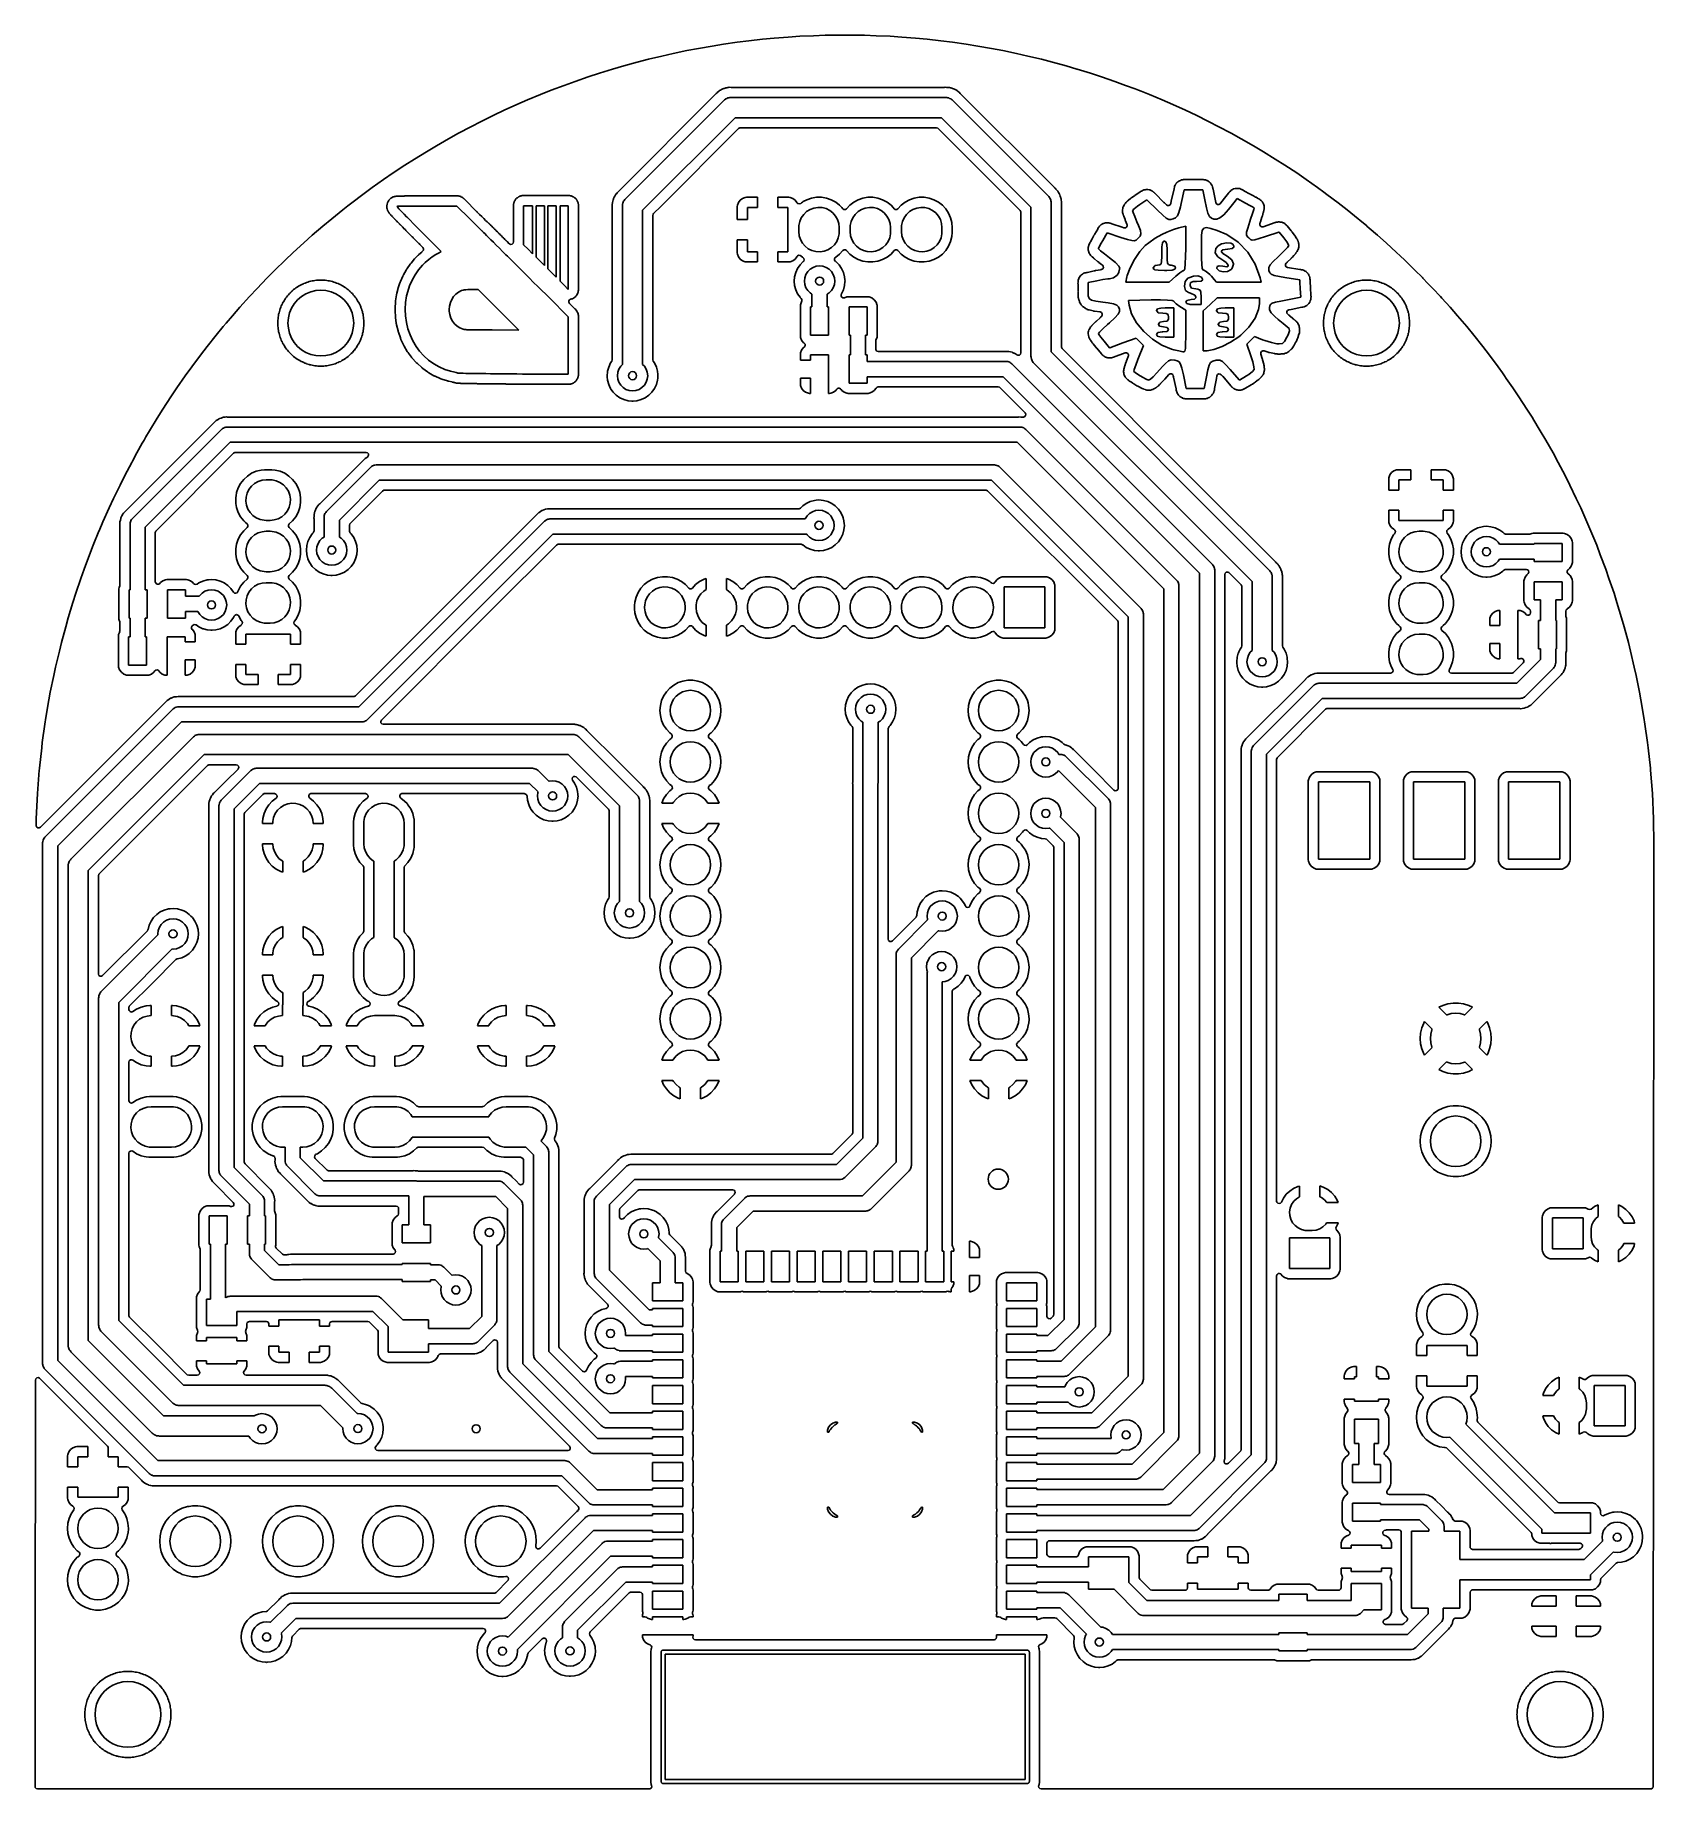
# Model space of a CAD drawing. Extents: x 4.71 to 7.86, y -5.32 to -1.9.
import ezdxf

# ---------------------------------------------------------------- set-up
doc = ezdxf.new("R2010")
doc.units = 0
doc.header["$MEASUREMENT"] = 0
doc.layers.add('BLACK', color=7, linetype='CONTINUOUS')

msp = doc.modelspace()

# ---------------------------------------------------------------- linework, layer by layer
at = {"layer": 'BLACK', "linetype": 'CONTINUOUS'}
for p, q in [((6.10191, -1.91392), (6.12873, -1.91096)), ((6.12873, -1.91096), (6.15135, -1.9088)), ((6.15135, -1.9088), (6.17824, -1.90669)), ((6.17824, -1.90669), (6.20092, -1.90525)), ((6.20092, -1.90525), (6.22786, -1.90398)), ((6.22786, -1.90398), (6.25058, -1.90325)), ((6.25058, -1.90325), (6.27754, -1.90283)), ((6.27754, -1.90283), (6.30027, -1.90283)), ((6.30027, -1.90283), (6.32724, -1.90325)), ((6.32724, -1.90325), (6.34995, -1.90398)), ((6.34995, -1.90398), (6.3769, -1.90525)), ((6.3769, -1.90525), (6.39957, -1.90669)), ((6.39957, -1.90669), (6.42647, -1.9088)), ((6.42647, -1.9088), (6.44908, -1.91096)), ((6.44908, -1.91096), (6.4759, -1.91392)), ((5.90652, -1.94991), (5.93279, -1.9436)), ((5.93279, -1.9436), (5.95492, -1.9386)), ((5.95492, -1.9386), (5.98136, -1.93313)), ((5.98136, -1.93313), (6.00365, -1.92883)), ((6.00365, -1.92883), (6.03024, -1.92419)), ((6.03024, -1.92419), (6.05266, -1.9206)), ((6.05266, -1.9206), (6.07938, -1.9168)), ((6.07938, -1.9168), (6.10191, -1.91392)), ((6.4759, -1.91392), (6.49843, -1.9168)), ((6.49843, -1.9168), (6.52515, -1.9206)), ((6.52515, -1.9206), (6.54757, -1.92419)), ((6.54757, -1.92419), (6.57416, -1.92883)), ((6.57416, -1.92883), (6.59645, -1.93313)), ((6.59645, -1.93313), (6.6229, -1.9386)), ((6.6229, -1.9386), (6.64503, -1.9436)), ((6.64503, -1.9436), (6.6713, -1.94991)), ((5.7894, -1.98413), (5.81091, -1.97707)), ((5.81091, -1.97707), (5.83676, -1.96912)), ((5.83676, -1.96912), (5.8585, -1.96273)), ((5.8585, -1.96273), (5.88457, -1.9556)), ((5.88457, -1.9556), (5.90652, -1.94991)), ((6.6713, -1.94991), (6.69324, -1.9556)), ((6.69324, -1.9556), (6.71932, -1.96273)), ((6.71932, -1.96273), (6.74053, -1.96896)), ((6.74053, -1.96896), (6.74106, -1.96912)), ((6.74106, -1.96912), (6.7669, -1.97707)), ((6.7669, -1.97707), (6.76691, -1.97707)), ((6.76691, -1.97707), (6.78842, -1.98414)), ((5.69622, -2.01861), (5.7172, -2.01021)), ((5.7172, -2.01021), (5.74253, -2.00064)), ((5.74253, -2.00064), (5.76379, -1.9929)), ((5.76379, -1.9929), (5.7894, -1.98413)), ((6.04184, -2.01329), (6.04013, -2.01499)), ((6.04297, -2.01254), (6.04184, -2.01329)), ((6.04184, -2.01329), (6.04184, -2.01329)), ((6.04322, -2.01236), (6.04297, -2.01254)), ((6.04424, -2.01147), (6.04322, -2.01236)), ((6.04635, -2.0103), (6.04424, -2.01147)), ((6.04651, -2.01021), (6.04635, -2.0103)), ((6.04853, -2.00888), (6.04651, -2.01021)), ((6.04978, -2.00838), (6.04853, -2.00888)), ((6.04853, -2.00888), (6.04853, -2.00888)), ((6.05006, -2.00824), (6.04978, -2.00838)), ((6.05125, -2.00759), (6.05006, -2.00824)), ((6.05355, -2.00686), (6.05125, -2.00759)), ((6.05125, -2.00759), (6.05125, -2.00759)), ((6.05372, -2.0068), (6.05355, -2.00686)), ((6.05597, -2.00591), (6.05372, -2.0068)), ((6.05718, -2.00569), (6.05597, -2.00591)), ((6.0573, -2.00567), (6.05718, -2.00569)), ((6.0576, -2.00559), (6.0573, -2.00567)), ((6.05889, -2.00519), (6.0576, -2.00559)), ((6.06129, -2.00494), (6.05889, -2.00519)), ((6.05889, -2.00519), (6.05889, -2.00519)), ((6.06148, -2.00492), (6.06129, -2.00494)), ((6.06184, -2.00485), (6.06148, -2.00492)), ((6.06385, -2.00449), (6.06184, -2.00485)), ((6.06736, -2.00458), (6.06385, -2.00449)), ((6.06385, -2.00449), (6.06385, -2.00449)), ((6.48271, -2.00458), (6.06736, -2.00458)), ((6.48302, -2.00456), (6.48271, -2.00458)), ((6.48358, -2.00449), (6.48302, -2.00456)), ((6.48436, -2.00439), (6.48358, -2.00449)), ((6.48655, -2.00456), (6.48436, -2.00439)), ((6.48677, -2.00457), (6.48655, -2.00456)), ((6.48695, -2.00458), (6.48677, -2.00457)), ((6.48937, -2.00458), (6.48695, -2.00458)), ((6.49069, -2.00485), (6.48937, -2.00458)), ((6.48937, -2.00458), (6.48937, -2.00458)), ((6.491, -2.0049), (6.49069, -2.00485)), ((6.49235, -2.005), (6.491, -2.0049)), ((6.49467, -2.00566), (6.49235, -2.005)), ((6.49235, -2.005), (6.49235, -2.005)), ((6.49485, -2.00571), (6.49467, -2.00566)), ((6.49722, -2.00619), (6.49485, -2.00571)), ((6.49846, -2.00673), (6.49722, -2.00619)), ((6.49722, -2.00619), (6.49722, -2.00619)), ((6.49875, -2.00683), (6.49846, -2.00673)), ((6.49981, -2.00713), (6.49875, -2.00683)), ((6.50005, -2.0072), (6.49981, -2.00713)), ((6.50219, -2.00832), (6.50005, -2.0072)), ((6.50005, -2.0072), (6.50005, -2.0072)), ((6.50005, -2.0072), (6.50005, -2.0072)), ((6.50236, -2.0084), (6.50219, -2.00832)), ((6.50458, -2.00935), (6.50236, -2.0084)), ((6.50569, -2.01013), (6.50458, -2.00935)), ((6.50458, -2.00935), (6.50458, -2.00935)), ((6.50458, -2.00935), (6.50458, -2.00935)), ((6.50458, -2.00935), (6.50458, -2.00935)), ((6.50595, -2.01029), (6.50569, -2.01013)), ((6.50715, -2.01091), (6.50595, -2.01029)), ((6.50902, -2.01244), (6.50715, -2.01091)), ((6.50715, -2.01091), (6.50715, -2.01091)), ((6.50917, -2.01255), (6.50902, -2.01244)), ((6.51006, -2.01317), (6.50917, -2.01255)), ((6.51115, -2.01393), (6.51006, -2.01317)), ((6.78842, -1.98414), (6.81402, -1.9929)), ((6.81402, -1.9929), (6.83528, -2.00064)), ((6.83528, -2.00064), (6.85367, -2.00759)), ((6.85367, -2.00759), (6.86061, -2.01021)), ((6.86061, -2.01021), (6.86553, -2.01218)), ((6.86553, -2.01218), (6.8816, -2.01861)), ((5.62577, -2.0492), (5.65049, -2.03804)), ((5.65049, -2.03804), (5.67118, -2.02899)), ((5.67118, -2.02899), (5.69622, -2.01861)), ((6.03713, -2.01799), (5.84802, -2.2071)), ((5.8616, -2.22139), (6.05294, -2.03005)), ((6.03733, -2.01776), (6.03713, -2.01799)), ((6.03816, -2.01669), (6.03733, -2.01776)), ((6.04, -2.01512), (6.03816, -2.01669)), ((6.04013, -2.01499), (6.04, -2.01512)), ((6.05294, -2.03005), (6.05463, -2.02879)), ((6.05463, -2.02879), (6.05622, -2.02741)), ((6.05622, -2.02741), (6.05686, -2.02712)), ((6.05686, -2.02712), (6.05743, -2.02669)), ((6.05743, -2.02669), (6.0594, -2.02596)), ((6.0594, -2.02596), (6.06131, -2.02508)), ((6.06131, -2.02508), (6.06201, -2.02498)), ((6.06201, -2.02498), (6.06267, -2.02474)), ((6.06267, -2.02474), (6.06478, -2.02459)), ((6.06478, -2.02459), (6.06686, -2.02429)), ((6.06686, -2.02429), (6.48536, -2.02429)), ((6.48536, -2.02429), (6.48745, -2.02459)), ((6.48745, -2.02459), (6.48955, -2.02474)), ((6.48955, -2.02474), (6.49021, -2.02498)), ((6.49021, -2.02498), (6.49091, -2.02508)), ((6.49091, -2.02508), (6.49282, -2.02596)), ((6.49282, -2.02596), (6.4948, -2.02669)), ((6.4948, -2.02669), (6.49536, -2.02712)), ((6.49536, -2.02712), (6.49601, -2.02741)), ((6.49601, -2.02741), (6.4976, -2.02879)), ((6.4976, -2.02879), (6.49928, -2.03005)), ((6.49928, -2.03005), (6.68472, -2.21548)), ((6.51357, -2.01647), (6.51115, -2.01393)), ((6.69677, -2.19968), (6.51357, -2.01647)), ((6.8816, -2.01861), (6.90664, -2.02898)), ((6.90664, -2.02898), (6.92732, -2.03804)), ((6.92732, -2.03804), (6.95205, -2.0492)), ((5.53698, -2.09388), (5.561, -2.08116)), ((5.561, -2.08116), (5.58102, -2.07084)), ((5.58102, -2.07084), (5.60541, -2.05889)), ((5.60541, -2.05889), (5.62577, -2.0492)), ((6.07501, -2.06366), (5.89521, -2.24346)), ((6.47721, -2.06366), (6.07501, -2.06366)), ((6.65111, -2.23756), (6.47721, -2.06366)), ((6.95205, -2.0492), (6.97241, -2.05889)), ((6.97241, -2.05889), (6.99679, -2.07084)), ((6.99679, -2.07084), (7.01681, -2.08116)), ((7.01681, -2.08116), (7.03973, -2.09329)), ((5.49368, -2.1183), (5.51732, -2.10482)), ((5.51732, -2.10482), (5.53698, -2.09388)), ((5.93035, -2.23618), (6.08175, -2.08479)), ((6.08175, -2.08479), (6.08416, -2.08347)), ((6.08416, -2.08347), (6.0852, -2.08336)), ((6.0852, -2.08336), (6.46703, -2.08336)), ((6.46703, -2.08336), (6.46966, -2.08414)), ((6.46966, -2.08414), (6.47048, -2.08479)), ((6.47048, -2.08479), (6.62998, -2.24429)), ((7.03973, -2.09329), (7.04084, -2.09388)), ((7.04084, -2.09388), (7.06049, -2.10482)), ((7.06049, -2.10482), (7.08413, -2.1183)), ((5.43232, -2.1562), (5.45118, -2.14407)), ((5.45118, -2.14407), (5.47441, -2.12984)), ((5.47441, -2.12984), (5.49368, -2.1183)), ((7.08413, -2.1183), (7.1034, -2.12984)), ((7.1034, -2.12984), (7.12663, -2.14407)), ((7.12663, -2.14407), (7.1455, -2.1562)), ((5.36872, -2.19958), (5.39108, -2.18387)), ((5.39108, -2.18387), (5.40951, -2.17118)), ((5.40951, -2.17118), (5.43232, -2.1562)), ((6.94764, -2.18417), (6.94745, -2.18419)), ((6.94818, -2.1841), (6.94764, -2.18417)), ((6.94888, -2.1841), (6.94818, -2.1841)), ((6.94904, -2.18409), (6.94888, -2.1841)), ((6.95118, -2.18395), (6.94904, -2.18409)), ((6.95128, -2.18398), (6.95118, -2.18395)), ((6.95235, -2.1841), (6.95128, -2.18398)), ((6.98299, -2.1841), (6.95235, -2.1841)), ((6.98394, -2.184), (6.98299, -2.1841)), ((6.98437, -2.18392), (6.98394, -2.184)), ((6.98621, -2.18409), (6.98437, -2.18392)), ((6.98437, -2.18392), (6.98437, -2.18392)), ((6.98643, -2.1841), (6.98621, -2.18409)), ((6.98684, -2.1841), (6.98643, -2.1841)), ((6.98767, -2.18422), (6.98684, -2.1841)), ((6.98684, -2.1841), (6.98684, -2.1841)), ((7.1455, -2.1562), (7.1683, -2.17118)), ((7.1683, -2.17118), (7.1683, -2.17118)), ((7.1683, -2.17118), (7.18674, -2.18387)), ((7.18674, -2.18387), (7.20909, -2.19958)), ((5.32884, -2.22926), (5.35073, -2.21282)), ((5.35073, -2.21282), (5.36872, -2.19958)), ((5.40954, -2.21783), (5.4085, -2.21847)), ((5.40979, -2.21773), (5.40954, -2.21783)), ((5.40984, -2.2177), (5.40979, -2.21773)), ((5.40991, -2.21768), (5.40984, -2.2177)), ((5.41123, -2.21738), (5.40991, -2.21768)), ((5.41154, -2.21728), (5.41123, -2.21738)), ((5.41174, -2.21721), (5.41154, -2.21728)), ((5.4127, -2.217), (5.41174, -2.21721)), ((5.41174, -2.21721), (5.41174, -2.21721)), ((5.41364, -2.21675), (5.4127, -2.217)), ((5.41395, -2.21671), (5.41364, -2.21675)), ((5.41364, -2.21675), (5.41364, -2.21675)), ((5.41419, -2.21667), (5.41395, -2.21671)), ((5.41481, -2.21654), (5.41419, -2.21667)), ((5.41589, -2.21631), (5.41481, -2.21654)), ((5.41642, -2.21634), (5.41589, -2.21631)), ((5.41589, -2.21631), (5.41589, -2.21631)), ((5.41733, -2.21632), (5.41642, -2.21634)), ((5.41758, -2.21629), (5.41733, -2.21632)), ((5.4179, -2.2163), (5.41758, -2.21629)), ((5.41758, -2.21629), (5.41758, -2.21629)), ((5.41822, -2.21629), (5.4179, -2.2163)), ((5.41844, -2.21627), (5.41822, -2.21629)), ((5.41962, -2.21623), (5.41844, -2.21627)), ((5.4208, -2.21616), (5.41962, -2.21623)), ((5.42098, -2.21616), (5.4208, -2.21616)), ((5.4208, -2.21616), (5.4208, -2.21616)), ((5.4208, -2.21616), (5.4208, -2.21616)), ((5.4208, -2.21616), (5.4208, -2.21616)), ((5.4216, -2.21615), (5.42098, -2.21615)), ((5.42098, -2.21615), (5.42098, -2.21616)), ((5.42169, -2.21614), (5.4216, -2.21615)), ((5.42299, -2.21612), (5.42169, -2.21614)), ((5.42427, -2.21607), (5.42299, -2.21612)), ((5.42299, -2.21612), (5.42299, -2.21612)), ((5.42446, -2.21608), (5.42427, -2.21607)), ((5.42427, -2.21607), (5.42427, -2.21607)), ((5.42427, -2.21607), (5.42427, -2.21607)), ((5.42461, -2.21608), (5.42446, -2.21608)), ((5.42541, -2.21607), (5.42461, -2.21608)), ((5.42563, -2.21606), (5.42541, -2.21607)), ((5.42579, -2.21605), (5.42563, -2.21606)), ((5.42586, -2.21605), (5.42579, -2.21605)), ((5.4272, -2.21603), (5.42586, -2.21605)), ((5.42854, -2.216), (5.4272, -2.21603)), ((5.42861, -2.21601), (5.42854, -2.216)), ((5.42877, -2.21601), (5.42861, -2.21601)), ((5.42989, -2.21599), (5.42877, -2.21601)), ((5.43086, -2.21598), (5.42989, -2.21599)), ((5.43102, -2.21597), (5.43086, -2.21598)), ((5.43104, -2.21597), (5.43102, -2.21597)), ((5.4324, -2.21596), (5.43104, -2.21597)), ((5.43377, -2.21594), (5.4324, -2.21596)), ((5.43378, -2.21594), (5.43377, -2.21594)), ((5.43394, -2.21594), (5.43378, -2.21594)), ((5.43715, -2.21592), (5.43394, -2.21594)), ((5.43728, -2.21591), (5.43715, -2.21592)), ((5.43867, -2.2159), (5.43728, -2.21591)), ((5.44007, -2.21589), (5.43867, -2.2159)), ((5.4402, -2.21589), (5.44007, -2.21589)), ((5.44456, -2.21587), (5.4402, -2.21589)), ((5.44466, -2.21586), (5.44456, -2.21587)), ((5.44609, -2.21586), (5.44466, -2.21586)), ((5.4475, -2.21585), (5.44609, -2.21586)), ((5.4476, -2.21585), (5.4475, -2.21585)), ((5.45316, -2.21584), (5.4476, -2.21585)), ((5.45323, -2.21583), (5.45316, -2.21584)), ((5.45469, -2.21583), (5.45323, -2.21583)), ((5.45612, -2.21583), (5.45469, -2.21583)), ((5.45618, -2.21583), (5.45612, -2.21583)), ((5.463, -2.21582), (5.45618, -2.21583)), ((5.46305, -2.21581), (5.463, -2.21582)), ((5.4645, -2.21581), (5.46305, -2.21581)), ((5.46597, -2.21581), (5.4645, -2.21581)), ((5.46602, -2.21581), (5.46597, -2.21581)), ((5.47414, -2.21581), (5.46602, -2.21581)), ((5.47416, -2.21581), (5.47414, -2.21581)), ((5.47562, -2.21581), (5.47416, -2.21581)), ((5.47711, -2.21581), (5.47562, -2.21581)), ((5.47713, -2.21581), (5.47711, -2.21581)), ((5.53114, -2.21581), (5.47713, -2.21581)), ((5.53217, -2.2157), (5.53114, -2.21581)), ((5.53236, -2.21565), (5.53217, -2.2157)), ((5.53439, -2.2158), (5.53236, -2.21565)), ((5.53457, -2.21581), (5.53439, -2.2158)), ((5.53518, -2.21581), (5.53457, -2.21581)), ((5.5358, -2.2159), (5.53518, -2.21581)), ((5.53518, -2.21581), (5.53518, -2.21581)), ((5.53597, -2.21592), (5.5358, -2.2159)), ((5.53802, -2.21606), (5.53597, -2.21592)), ((5.53818, -2.21613), (5.53802, -2.21606)), ((5.53802, -2.21606), (5.53802, -2.21606)), ((5.5392, -2.21639), (5.53818, -2.21613)), ((5.53938, -2.21641), (5.5392, -2.21639)), ((5.54124, -2.21726), (5.53938, -2.21641)), ((5.5414, -2.21733), (5.54124, -2.21726)), ((5.54332, -2.21805), (5.5414, -2.21733)), ((5.54347, -2.21816), (5.54332, -2.21805)), ((5.54332, -2.21805), (5.54332, -2.21805)), ((5.54437, -2.21869), (5.54347, -2.21816)), ((5.65279, -2.21809), (5.65197, -2.21879)), ((5.65376, -2.21764), (5.65279, -2.21809)), ((5.65279, -2.21809), (5.65279, -2.21809)), ((5.65438, -2.21731), (5.65376, -2.21764)), ((5.65444, -2.21727), (5.65438, -2.21731)), ((5.65504, -2.21689), (5.65444, -2.21727)), ((5.65528, -2.21673), (5.65504, -2.21689)), ((5.6558, -2.21658), (5.65528, -2.21673)), ((5.65528, -2.21673), (5.65528, -2.21673)), ((5.65528, -2.21673), (5.65528, -2.21673)), ((5.65631, -2.21643), (5.6558, -2.21658)), ((5.65696, -2.21618), (5.65631, -2.21643)), ((5.65794, -2.21574), (5.65696, -2.21618)), ((5.659, -2.21558), (5.65794, -2.21574)), ((5.65794, -2.21574), (5.65794, -2.21574)), ((5.65968, -2.21544), (5.659, -2.21558)), ((5.66072, -2.21513), (5.65968, -2.21544)), ((5.66638, -2.21513), (5.66072, -2.21513)), ((5.66072, -2.21513), (5.66072, -2.21513)), ((5.66072, -2.21513), (5.66072, -2.21513)), ((5.67372, -2.21513), (5.66638, -2.21513)), ((5.68249, -2.21513), (5.67372, -2.21513)), ((5.68391, -2.21513), (5.68249, -2.21513)), ((5.68426, -2.21513), (5.68391, -2.21513)), ((5.68464, -2.21511), (5.68426, -2.21511)), ((5.68426, -2.21511), (5.68426, -2.21513)), ((5.68464, -2.21513), (5.68464, -2.21511)), ((5.70719, -2.21513), (5.68464, -2.21513)), ((5.70757, -2.21511), (5.70719, -2.21511)), ((5.70719, -2.21511), (5.70719, -2.21513)), ((5.70757, -2.21513), (5.70757, -2.21511)), ((5.70792, -2.21513), (5.70757, -2.21513)), ((5.71358, -2.21513), (5.70792, -2.21513)), ((5.72025, -2.21513), (5.71358, -2.21513)), ((5.72834, -2.21513), (5.72025, -2.21513)), ((5.72977, -2.21513), (5.72834, -2.21513)), ((5.72995, -2.21516), (5.72977, -2.21513)), ((5.73134, -2.21516), (5.72995, -2.21516)), ((5.73152, -2.21513), (5.73134, -2.21516)), ((5.73718, -2.21513), (5.73152, -2.21513)), ((5.73152, -2.21513), (5.73152, -2.21513)), ((5.74385, -2.21513), (5.73718, -2.21513)), ((5.75194, -2.21513), (5.74385, -2.21513)), ((5.75337, -2.21513), (5.75194, -2.21513)), ((5.7544, -2.21544), (5.75337, -2.21513)), ((5.75337, -2.21513), (5.75337, -2.21513)), ((5.75508, -2.21558), (5.7544, -2.21544)), ((5.75614, -2.21574), (5.75508, -2.21558)), ((5.75712, -2.21618), (5.75614, -2.21574)), ((5.75777, -2.21643), (5.75712, -2.21618)), ((5.7588, -2.21673), (5.75777, -2.21643)), ((5.75971, -2.21731), (5.7588, -2.21673)), ((5.7588, -2.21673), (5.7588, -2.21673)), ((5.76032, -2.21764), (5.75971, -2.21731)), ((5.75971, -2.21731), (5.75971, -2.21731)), ((5.7613, -2.21809), (5.76032, -2.21764)), ((5.76165, -2.2184), (5.7613, -2.21809)), ((5.8409, -2.2161), (5.83995, -2.21831)), ((5.84168, -2.21499), (5.8409, -2.2161)), ((5.84184, -2.21472), (5.84168, -2.21499)), ((5.84246, -2.21352), (5.84184, -2.21472)), ((5.84399, -2.21165), (5.84246, -2.21352)), ((5.84246, -2.21352), (5.84246, -2.21352)), ((5.8441, -2.2115), (5.84399, -2.21165)), ((5.84548, -2.20952), (5.8441, -2.2115)), ((5.84802, -2.2071), (5.84548, -2.20952)), ((6.68472, -2.21548), (6.68598, -2.21717)), ((6.68598, -2.21717), (6.68736, -2.21876)), ((6.697, -2.19988), (6.69677, -2.19968)), ((6.69807, -2.20071), (6.697, -2.19988)), ((6.69878, -2.20153), (6.69807, -2.20071)), ((6.69965, -2.20254), (6.69878, -2.20153)), ((6.69977, -2.20268), (6.69965, -2.20254)), ((6.70024, -2.20315), (6.69977, -2.20268)), ((6.70148, -2.20438), (6.70024, -2.20315)), ((6.70223, -2.20551), (6.70148, -2.20438)), ((6.70241, -2.20576), (6.70223, -2.20551)), ((6.70259, -2.20597), (6.70241, -2.20576)), ((6.70329, -2.20679), (6.70259, -2.20597)), ((6.70446, -2.2089), (6.70329, -2.20679)), ((6.70329, -2.20679), (6.70329, -2.20679)), ((6.70456, -2.20906), (6.70446, -2.2089)), ((6.70589, -2.21107), (6.70456, -2.20906)), ((6.70639, -2.21233), (6.70589, -2.21107)), ((6.70589, -2.21107), (6.70589, -2.21107)), ((6.70652, -2.21261), (6.70639, -2.21233)), ((6.70665, -2.21283), (6.70652, -2.21261)), ((6.70718, -2.21379), (6.70665, -2.21283)), ((6.7079, -2.21609), (6.70718, -2.21379)), ((6.70718, -2.21379), (6.70718, -2.21379)), ((6.70718, -2.21379), (6.70718, -2.21379)), ((6.70797, -2.21627), (6.7079, -2.21609)), ((6.7079, -2.21609), (6.7079, -2.21609)), ((6.70886, -2.21851), (6.70797, -2.21627)), ((6.8505, -2.21689), (6.8475, -2.21898)), ((6.85073, -2.21671), (6.8505, -2.21689)), ((6.8508, -2.21664), (6.85073, -2.21671)), ((6.85178, -2.21599), (6.8508, -2.21664)), ((6.8508, -2.21664), (6.8508, -2.21664)), ((6.85275, -2.21531), (6.85178, -2.21599)), ((6.85284, -2.21527), (6.85275, -2.21531)), ((6.85275, -2.21531), (6.85275, -2.21531)), ((6.85309, -2.21512), (6.85284, -2.21527)), ((6.86361, -2.20816), (6.85309, -2.21512)), ((6.86438, -2.20753), (6.86361, -2.20816)), ((6.8646, -2.20731), (6.86438, -2.20753)), ((6.86632, -2.20636), (6.8646, -2.20731)), ((6.8646, -2.20731), (6.8646, -2.20731)), ((6.86649, -2.20626), (6.86632, -2.20636)), ((6.86693, -2.20597), (6.86649, -2.20626)), ((6.86758, -2.20566), (6.86693, -2.20597)), ((6.86772, -2.20559), (6.86758, -2.20566)), ((6.86961, -2.20454), (6.86772, -2.20559)), ((6.8697, -2.20452), (6.86961, -2.20454)), ((6.86961, -2.20454), (6.86961, -2.20454)), ((6.87072, -2.20417), (6.8697, -2.20452)), ((6.8708, -2.20414), (6.87072, -2.20417)), ((6.87294, -2.2038), (6.8708, -2.20414)), ((6.8708, -2.20414), (6.8708, -2.20414)), ((6.87309, -2.20377), (6.87294, -2.2038)), ((6.8752, -2.2033), (6.87309, -2.20377)), ((6.87528, -2.20331), (6.8752, -2.2033)), ((6.87637, -2.20326), (6.87528, -2.20331)), ((6.87528, -2.20331), (6.87528, -2.20331)), ((6.87645, -2.20325), (6.87637, -2.20326)), ((6.8786, -2.20353), (6.87645, -2.20325)), ((6.87645, -2.20325), (6.87645, -2.20325)), ((6.87875, -2.20354), (6.8786, -2.20353)), ((6.88091, -2.20368), (6.87875, -2.20354)), ((6.88099, -2.20371), (6.88091, -2.20368)), ((6.88091, -2.20368), (6.88091, -2.20368)), ((6.88091, -2.20368), (6.88091, -2.20368)), ((6.88204, -2.20397), (6.88099, -2.20371)), ((6.88213, -2.20398), (6.88204, -2.20397)), ((6.88377, -2.20471), (6.88213, -2.20398)), ((6.88213, -2.20398), (6.88213, -2.20398)), ((6.88411, -2.20486), (6.88377, -2.20471)), ((6.88425, -2.20491), (6.88411, -2.20486)), ((6.88531, -2.2053), (6.88425, -2.20491)), ((6.88628, -2.20566), (6.88531, -2.2053)), ((6.88635, -2.20571), (6.88628, -2.20566)), ((6.88628, -2.20566), (6.88628, -2.20566)), ((6.88729, -2.20626), (6.88635, -2.20571)), ((6.88737, -2.20629), (6.88729, -2.20626)), ((6.88902, -2.20769), (6.88737, -2.20629)), ((6.88737, -2.20629), (6.88737, -2.20629)), ((6.88737, -2.20629), (6.88737, -2.20629)), ((6.88914, -2.20778), (6.88902, -2.20769)), ((6.88972, -2.20821), (6.88914, -2.20778)), ((6.89009, -2.20858), (6.88972, -2.20821)), ((6.88972, -2.20821), (6.88972, -2.20821)), ((6.89024, -2.20872), (6.89009, -2.20858)), ((6.89064, -2.20906), (6.89024, -2.20872)), ((6.89119, -2.20952), (6.89064, -2.20906)), ((6.89174, -2.20998), (6.89119, -2.20952)), ((6.89191, -2.21024), (6.89174, -2.20998)), ((6.89255, -2.21101), (6.89191, -2.21024)), ((6.91001, -2.22832), (6.89255, -2.21101)), ((6.92958, -2.20232), (6.92421, -2.22621)), ((6.9297, -2.20125), (6.92958, -2.20232)), ((6.9303, -2.19908), (6.9297, -2.20114)), ((6.9297, -2.20114), (6.9297, -2.20125)), ((6.93034, -2.19893), (6.9303, -2.19908)), ((6.9305, -2.19824), (6.93034, -2.19893)), ((6.93069, -2.19773), (6.9305, -2.19824)), ((6.93075, -2.19755), (6.93069, -2.19773)), ((6.93131, -2.19564), (6.93075, -2.19755)), ((6.93147, -2.19541), (6.93131, -2.19564)), ((6.93192, -2.1945), (6.93147, -2.19541)), ((6.93202, -2.19424), (6.93192, -2.1945)), ((6.93322, -2.19266), (6.93202, -2.19424)), ((6.93202, -2.19424), (6.93202, -2.19424)), ((6.93333, -2.1925), (6.93322, -2.19266)), ((6.93441, -2.19083), (6.93333, -2.1925)), ((6.93462, -2.19064), (6.93441, -2.19083)), ((6.93441, -2.19083), (6.93441, -2.19083)), ((6.93531, -2.18991), (6.93462, -2.19064)), ((6.93548, -2.18968), (6.93531, -2.18991)), ((6.93708, -2.1885), (6.93548, -2.18968)), ((6.93548, -2.18968), (6.93548, -2.18968)), ((6.93723, -2.18838), (6.93708, -2.1885)), ((6.93873, -2.18708), (6.93723, -2.18838)), ((6.93899, -2.18696), (6.93873, -2.18708)), ((6.93873, -2.18708), (6.93873, -2.18708)), ((6.93986, -2.18645), (6.93899, -2.18696)), ((6.94009, -2.18628), (6.93986, -2.18645)), ((6.94195, -2.1856), (6.94009, -2.18628)), ((6.94213, -2.18553), (6.94195, -2.1856)), ((6.94394, -2.18471), (6.94213, -2.18553)), ((6.94343, -2.23057), (6.94941, -2.20395)), ((6.94422, -2.18467), (6.94394, -2.18471)), ((6.9452, -2.18442), (6.94422, -2.18467)), ((6.94546, -2.18432), (6.9452, -2.18442)), ((6.94745, -2.18419), (6.94546, -2.18432)), ((6.94941, -2.20395), (6.94944, -2.20391)), ((6.94944, -2.20391), (6.94946, -2.20386)), ((6.94946, -2.20386), (6.94948, -2.20385)), ((6.94948, -2.20385), (6.9495, -2.20383)), ((6.9495, -2.20383), (6.94955, -2.20382)), ((6.94955, -2.20382), (6.9496, -2.2038)), ((6.9496, -2.2038), (6.98542, -2.2038)), ((6.98542, -2.2038), (6.98547, -2.20382)), ((6.98547, -2.20382), (6.98553, -2.20383)), ((6.98553, -2.20383), (6.98554, -2.20385)), ((6.98554, -2.20385), (6.98555, -2.20386)), ((6.98555, -2.20386), (6.98558, -2.20391)), ((6.98558, -2.20391), (6.98561, -2.20396)), ((6.98561, -2.20396), (6.98939, -2.22312)), ((6.9878, -2.18423), (6.98767, -2.18422)), ((6.9888, -2.18432), (6.9878, -2.18423)), ((6.99007, -2.18444), (6.9888, -2.18432)), ((6.99028, -2.18449), (6.99007, -2.18444)), ((6.99088, -2.18465), (6.99028, -2.18449)), ((6.99108, -2.18471), (6.99088, -2.18465)), ((6.99316, -2.18565), (6.99108, -2.18471)), ((6.99108, -2.18471), (6.99108, -2.18471)), ((6.99108, -2.18471), (6.99108, -2.18471)), ((6.99327, -2.1857), (6.99316, -2.18565)), ((6.99432, -2.18612), (6.99327, -2.1857)), ((6.99539, -2.18654), (6.99432, -2.18612)), ((6.99558, -2.18665), (6.99539, -2.18654)), ((6.99539, -2.18654), (6.99539, -2.18654)), ((6.99611, -2.18697), (6.99558, -2.18665)), ((6.99629, -2.18708), (6.99611, -2.18697)), ((6.99801, -2.18858), (6.99629, -2.18708)), ((6.99811, -2.18866), (6.99801, -2.18858)), ((6.99991, -2.19006), (6.99811, -2.18866)), ((7.00005, -2.19021), (6.99991, -2.19006)), ((7.00047, -2.19067), (7.00005, -2.19021)), ((7.00061, -2.19083), (7.00047, -2.19067)), ((7.00141, -2.19207), (7.00061, -2.19083)), ((7.00061, -2.19083), (7.00061, -2.19083)), ((7.00184, -2.19275), (7.00141, -2.19207)), ((7.00192, -2.19285), (7.00184, -2.19275)), ((7.00325, -2.19471), (7.00192, -2.19285)), ((7.00334, -2.19489), (7.00325, -2.19471)), ((7.00362, -2.19545), (7.00334, -2.19489)), ((7.0037, -2.19564), (7.00362, -2.19545)), ((7.00435, -2.19783), (7.0037, -2.19564)), ((7.00439, -2.19795), (7.00435, -2.19783)), ((7.00467, -2.19875), (7.00439, -2.19795)), ((7.00473, -2.19908), (7.00467, -2.19875)), ((7.00474, -2.19915), (7.00473, -2.19908)), ((7.0048, -2.19936), (7.00474, -2.19915)), ((7.00532, -2.20114), (7.0048, -2.19936)), ((7.00532, -2.20158), (7.00532, -2.20114)), ((7.00541, -2.20252), (7.00532, -2.20158)), ((7.0087, -2.2192), (7.00541, -2.20252)), ((7.03049, -2.21714), (7.02081, -2.22912)), ((7.03572, -2.21049), (7.03049, -2.21714)), ((7.03616, -2.20982), (7.03572, -2.21049)), ((7.03655, -2.20912), (7.03616, -2.20982)), ((7.03763, -2.20804), (7.03655, -2.20912)), ((7.03655, -2.20912), (7.03655, -2.20912)), ((7.03782, -2.20782), (7.03763, -2.20804)), ((7.03787, -2.20776), (7.03782, -2.20782)), ((7.03835, -2.2073), (7.03787, -2.20775)), ((7.03787, -2.20775), (7.03787, -2.20776)), ((7.03874, -2.20693), (7.03835, -2.2073)), ((7.0397, -2.20597), (7.03874, -2.20693)), ((7.0406, -2.20507), (7.0397, -2.20597)), ((7.04078, -2.20493), (7.0406, -2.20507)), ((7.04097, -2.2048), (7.04078, -2.20493)), ((7.04331, -2.20359), (7.04097, -2.2048)), ((7.04562, -2.20233), (7.04331, -2.20359)), ((7.04584, -2.20225), (7.04562, -2.20233)), ((7.04606, -2.20218), (7.04584, -2.20225)), ((7.04864, -2.20168), (7.04606, -2.20218)), ((7.05122, -2.20112), (7.04864, -2.20168)), ((7.05145, -2.20111), (7.05122, -2.20112)), ((7.05168, -2.20109), (7.05145, -2.20111)), ((7.05407, -2.20132), (7.05168, -2.20109)), ((7.0543, -2.20134), (7.05407, -2.20132)), ((7.05449, -2.20136), (7.0543, -2.20134)), ((7.05692, -2.20153), (7.05449, -2.20136)), ((7.05715, -2.20158), (7.05692, -2.20153)), ((7.05738, -2.20164), (7.05715, -2.20158)), ((7.05958, -2.20252), (7.05738, -2.20164)), ((7.05982, -2.20262), (7.05958, -2.20252)), ((7.06094, -2.20303), (7.05982, -2.20262)), ((7.06101, -2.20308), (7.06094, -2.20303)), ((7.06094, -2.20303), (7.06094, -2.20303)), ((7.06128, -2.2032), (7.06101, -2.20308)), ((7.06154, -2.20331), (7.06128, -2.2032)), ((7.06269, -2.20377), (7.06154, -2.20331)), ((7.06332, -2.20426), (7.06269, -2.20377)), ((7.06399, -2.20471), (7.06332, -2.20426)), ((7.06701, -2.20636), (7.06399, -2.20471)), ((7.07665, -2.21163), (7.06701, -2.20636)), ((7.0767, -2.21165), (7.07665, -2.21163)), ((7.07735, -2.21201), (7.0767, -2.21165)), ((7.07798, -2.21236), (7.07735, -2.21201)), ((7.07819, -2.21247), (7.07798, -2.21236)), ((7.07928, -2.21307), (7.07819, -2.21247)), ((7.07932, -2.21309), (7.07928, -2.21307)), ((7.08558, -2.21652), (7.07932, -2.21309)), ((7.08569, -2.21658), (7.08558, -2.21652)), ((7.08693, -2.21727), (7.08569, -2.21658)), ((7.08816, -2.21794), (7.08693, -2.21727)), ((7.08827, -2.21801), (7.08816, -2.21794)), ((7.08918, -2.21851), (7.08827, -2.21801)), ((7.20909, -2.19958), (7.22132, -2.20858)), ((7.22132, -2.20858), (7.22708, -2.21283)), ((7.22708, -2.21283), (7.24897, -2.22926)), ((5.28992, -2.26018), (5.31132, -2.24304)), ((5.31132, -2.24304), (5.32151, -2.23503)), ((5.32151, -2.23503), (5.32884, -2.22926)), ((5.39718, -2.23494), (5.39717, -2.235)), ((5.39717, -2.235), (5.39717, -2.23501)), ((5.39717, -2.23501), (5.39717, -2.23503)), ((5.39717, -2.23503), (5.39739, -2.23777)), ((5.39777, -2.23217), (5.39718, -2.23485)), ((5.39718, -2.23485), (5.39718, -2.23487)), ((5.39718, -2.23487), (5.39718, -2.23488)), ((5.39718, -2.23488), (5.39718, -2.23494)), ((5.39739, -2.23777), (5.39759, -2.24051)), ((5.39759, -2.24051), (5.39759, -2.24052)), ((5.39759, -2.24052), (5.3976, -2.24053)), ((5.3976, -2.24053), (5.39761, -2.2406)), ((5.39761, -2.2406), (5.39762, -2.24065)), ((5.39762, -2.24065), (5.39763, -2.24066)), ((5.39763, -2.24066), (5.39763, -2.24067)), ((5.39763, -2.24067), (5.39763, -2.24067)), ((5.39763, -2.24067), (5.39763, -2.24067)), ((5.39763, -2.24067), (5.39861, -2.24324)), ((5.39833, -2.22948), (5.39777, -2.23217)), ((5.39836, -2.2294), (5.39833, -2.22946)), ((5.39833, -2.22946), (5.39833, -2.22947)), ((5.39833, -2.22947), (5.39833, -2.22948)), ((5.39838, -2.22934), (5.39836, -2.2294)), ((5.39839, -2.22932), (5.39838, -2.22933)), ((5.39838, -2.22933), (5.39838, -2.22934)), ((5.3997, -2.22691), (5.39839, -2.22932)), ((5.39861, -2.24324), (5.39877, -2.24365)), ((5.39877, -2.24365), (5.39887, -2.24393)), ((5.39887, -2.24393), (5.39894, -2.24415)), ((5.39894, -2.24415), (5.3991, -2.24475)), ((5.3991, -2.24475), (5.39918, -2.24492)), ((5.39918, -2.24492), (5.39946, -2.2455)), ((5.39946, -2.2455), (5.39954, -2.24572)), ((5.39954, -2.24572), (5.39957, -2.24581)), ((5.39957, -2.24581), (5.40038, -2.24689)), ((5.401, -2.22448), (5.3997, -2.22691)), ((5.40038, -2.24689), (5.40056, -2.24716)), ((5.40056, -2.24716), (5.40088, -2.24774)), ((5.40088, -2.24774), (5.40088, -2.24774)), ((5.40088, -2.24774), (5.40103, -2.24794)), ((5.40101, -2.22446), (5.401, -2.22447)), ((5.401, -2.22447), (5.401, -2.22448)), ((5.40104, -2.22442), (5.40101, -2.22446)), ((5.40103, -2.24794), (5.40118, -2.24815)), ((5.40108, -2.22436), (5.40104, -2.22442)), ((5.40109, -2.22435), (5.40108, -2.22436)), ((5.4011, -2.22434), (5.40109, -2.22435)), ((5.40304, -2.2224), (5.4011, -2.22434)), ((5.40118, -2.24815), (5.40131, -2.24837)), ((5.40131, -2.24837), (5.40131, -2.24837)), ((5.40131, -2.24837), (5.40196, -2.24916)), ((5.40196, -2.24916), (5.40345, -2.25111)), ((5.40497, -2.22044), (5.40304, -2.2224)), ((5.40345, -2.25111), (5.4037, -2.25135)), ((5.4037, -2.25135), (5.40369, -2.25137)), ((5.40369, -2.25137), (5.40415, -2.25181)), ((5.40415, -2.25181), (5.40435, -2.25205)), ((5.40435, -2.25205), (5.40435, -2.25205)), ((5.40435, -2.25205), (5.40435, -2.25205)), ((5.40435, -2.25205), (5.40456, -2.25224)), ((5.40456, -2.25224), (5.40473, -2.25241)), ((5.40473, -2.25241), (5.40495, -2.25266)), ((5.40498, -2.22043), (5.40497, -2.22044)), ((5.40503, -2.22039), (5.40498, -2.22042)), ((5.40498, -2.22042), (5.40498, -2.22043)), ((5.40509, -2.22035), (5.40503, -2.22039)), ((5.4051, -2.22033), (5.40509, -2.22034)), ((5.40509, -2.22034), (5.40509, -2.22035)), ((5.40752, -2.21901), (5.4051, -2.22033)), ((5.4085, -2.21847), (5.40752, -2.21901)), ((5.41704, -2.23626), (5.41732, -2.23616)), ((5.4174, -2.2369), (5.41704, -2.23626)), ((5.41732, -2.23616), (5.41845, -2.23603)), ((5.41865, -2.23841), (5.4174, -2.2369)), ((5.41845, -2.23603), (5.4205, -2.23591)), ((5.42071, -2.24071), (5.41865, -2.23841)), ((5.4205, -2.23591), (5.42351, -2.23582)), ((5.42351, -2.24372), (5.42071, -2.24071)), ((5.42351, -2.23582), (5.42754, -2.23573)), ((5.42699, -2.24737), (5.42351, -2.24372)), ((5.43107, -2.25158), (5.42699, -2.24737)), ((5.42754, -2.23573), (5.43263, -2.23566)), ((5.43567, -2.25626), (5.43107, -2.25158)), ((5.43263, -2.23566), (5.43882, -2.23561)), ((5.43882, -2.23561), (5.44617, -2.23556)), ((5.44617, -2.23556), (5.45472, -2.23554)), ((5.45472, -2.23554), (5.46453, -2.23552)), ((5.46453, -2.23552), (5.47564, -2.23551)), ((5.47564, -2.23551), (5.53377, -2.23551)), ((5.53377, -2.23551), (5.55801, -2.25979)), ((5.54453, -2.21877), (5.54437, -2.21869)), ((5.54608, -2.22011), (5.54453, -2.21877)), ((5.54453, -2.21877), (5.54453, -2.21877)), ((5.54622, -2.22022), (5.54608, -2.22011)), ((5.54672, -2.22059), (5.54622, -2.22022)), ((5.54715, -2.22102), (5.54672, -2.22059)), ((5.54728, -2.22114), (5.54715, -2.22102)), ((5.54882, -2.22248), (5.54728, -2.22114)), ((5.54892, -2.22264), (5.54882, -2.22248)), ((5.54882, -2.22248), (5.54882, -2.22248)), ((5.54957, -2.22345), (5.54892, -2.22264)), ((5.57194, -2.24585), (5.54957, -2.22345)), ((5.57246, -2.24637), (5.57194, -2.24585)), ((5.5733, -2.24721), (5.57246, -2.24637)), ((5.57791, -2.25182), (5.5733, -2.24721)), ((5.58222, -2.25611), (5.57791, -2.25182)), ((5.64415, -2.23097), (5.64384, -2.23201)), ((5.64384, -2.23201), (5.64384, -2.23201)), ((5.64384, -2.23201), (5.64384, -2.30532)), ((5.6443, -2.23029), (5.64415, -2.23097)), ((5.64445, -2.22923), (5.6443, -2.23029)), ((5.64489, -2.22825), (5.64445, -2.22923)), ((5.64445, -2.22923), (5.64445, -2.22923)), ((5.64514, -2.2276), (5.64489, -2.22825)), ((5.64544, -2.22657), (5.64514, -2.2276)), ((5.6458, -2.226), (5.64544, -2.22657)), ((5.64602, -2.22566), (5.6458, -2.226)), ((5.64636, -2.22505), (5.64602, -2.22566)), ((5.6468, -2.22408), (5.64636, -2.22505)), ((5.64751, -2.22326), (5.6468, -2.22408)), ((5.6468, -2.22408), (5.6468, -2.22408)), ((5.64792, -2.22271), (5.64751, -2.22326)), ((5.6485, -2.2218), (5.64792, -2.22271)), ((5.64932, -2.2211), (5.6485, -2.2218)), ((5.6485, -2.2218), (5.6485, -2.2218)), ((5.64981, -2.22061), (5.64932, -2.2211)), ((5.65051, -2.21979), (5.64981, -2.22061)), ((5.65142, -2.21921), (5.65051, -2.21979)), ((5.65051, -2.21979), (5.65051, -2.21979)), ((5.65197, -2.21879), (5.65142, -2.21921)), ((5.66355, -2.27278), (5.66355, -2.23484)), ((5.66355, -2.23484), (5.67232, -2.23484)), ((5.67232, -2.23484), (5.68108, -2.23484)), ((5.68108, -2.23484), (5.68108, -2.28152)), ((5.68782, -2.28492), (5.68782, -2.23484)), ((5.68782, -2.23484), (5.69592, -2.23484)), ((5.69592, -2.23484), (5.70401, -2.23484)), ((5.70401, -2.23484), (5.70401, -2.29299)), ((5.71075, -2.29638), (5.71075, -2.23484)), ((5.71075, -2.23484), (5.71884, -2.23484)), ((5.71884, -2.23484), (5.72693, -2.23484)), ((5.72693, -2.23484), (5.72693, -2.30445)), ((5.73435, -2.30818), (5.73435, -2.23484)), ((5.73435, -2.23484), (5.74244, -2.23484)), ((5.74244, -2.23484), (5.75054, -2.23484)), ((5.75054, -2.23484), (5.75054, -2.31625)), ((5.76211, -2.21879), (5.76165, -2.2184)), ((5.76267, -2.21921), (5.76211, -2.21879)), ((5.76357, -2.21979), (5.76267, -2.21921)), ((5.76428, -2.22061), (5.76357, -2.21979)), ((5.76357, -2.21979), (5.76357, -2.21979)), ((5.76477, -2.2211), (5.76428, -2.22061)), ((5.76525, -2.22151), (5.76477, -2.2211)), ((5.76558, -2.2218), (5.76525, -2.22151)), ((5.76616, -2.22271), (5.76558, -2.2218)), ((5.76658, -2.22326), (5.76616, -2.22271)), ((5.76728, -2.22408), (5.76658, -2.22326)), ((5.7676, -2.22477), (5.76728, -2.22408)), ((5.76773, -2.22505), (5.7676, -2.22477)), ((5.76806, -2.22566), (5.76773, -2.22505)), ((5.76864, -2.22657), (5.76806, -2.22566)), ((5.76895, -2.2276), (5.76864, -2.22657)), ((5.76864, -2.22657), (5.76864, -2.22657)), ((5.76919, -2.22825), (5.76895, -2.2276)), ((5.76961, -2.22917), (5.76919, -2.22825)), ((5.76964, -2.22923), (5.76961, -2.22917)), ((5.76974, -2.22998), (5.76964, -2.22923)), ((5.76979, -2.23029), (5.76974, -2.22998)), ((5.76994, -2.23097), (5.76979, -2.23029)), ((5.77012, -2.2316), (5.76994, -2.23097)), ((5.77024, -2.23201), (5.77012, -2.2316)), ((5.77024, -2.39686), (5.77024, -2.23201)), ((5.83612, -2.2339), (5.83594, -2.23631)), ((5.83594, -2.23631), (5.83596, -2.23649)), ((5.83596, -2.23649), (5.83611, -2.23765)), ((5.83611, -2.23765), (5.83613, -2.23796)), ((5.83613, -2.23372), (5.83612, -2.2339)), ((5.83627, -2.23064), (5.83613, -2.2313)), ((5.83613, -2.2313), (5.83613, -2.23372)), ((5.83613, -2.23796), (5.83613, -2.53451)), ((5.8364, -2.22998), (5.83627, -2.23064)), ((5.83645, -2.22967), (5.8364, -2.22998)), ((5.83655, -2.22832), (5.83645, -2.22967)), ((5.83721, -2.226), (5.83655, -2.22832)), ((5.83655, -2.22832), (5.83655, -2.22832)), ((5.83726, -2.22582), (5.83721, -2.226)), ((5.83774, -2.22346), (5.83726, -2.22582)), ((5.83828, -2.22221), (5.83774, -2.22346)), ((5.83838, -2.22192), (5.83828, -2.22221)), ((5.83875, -2.22062), (5.83838, -2.22192)), ((5.83987, -2.21848), (5.83875, -2.22062)), ((5.83875, -2.22062), (5.83875, -2.22062)), ((5.83995, -2.21831), (5.83987, -2.21848)), ((5.85584, -2.23531), (5.85614, -2.23323)), ((5.85584, -2.54381), (5.85584, -2.23531)), ((5.85614, -2.23323), (5.85629, -2.23113)), ((5.85629, -2.23113), (5.85653, -2.23046)), ((5.85653, -2.23046), (5.85663, -2.22976)), ((5.85663, -2.22976), (5.85751, -2.22785)), ((5.85751, -2.22785), (5.85824, -2.22588)), ((5.85824, -2.22588), (5.85867, -2.22531)), ((5.85867, -2.22531), (5.85896, -2.22467)), ((5.85896, -2.22467), (5.86034, -2.22308)), ((5.86034, -2.22308), (5.8616, -2.22139)), ((5.89521, -2.24346), (5.89521, -2.54381)), ((5.91491, -2.25365), (5.91569, -2.25101)), ((5.91569, -2.25101), (5.91634, -2.2502)), ((5.91634, -2.2502), (5.93035, -2.23618)), ((6.07971, -2.23384), (6.07946, -2.23618)), ((6.07946, -2.23618), (6.07946, -2.23618)), ((6.07946, -2.23618), (6.07946, -2.26169)), ((6.08169, -2.22853), (6.07971, -2.23384)), ((6.07971, -2.23384), (6.07971, -2.23384)), ((6.08508, -2.224), (6.08169, -2.22853)), ((6.08169, -2.22853), (6.08169, -2.22853)), ((6.08961, -2.22061), (6.08508, -2.224)), ((6.08508, -2.224), (6.08508, -2.224)), ((6.09492, -2.21863), (6.08961, -2.22061)), ((6.08961, -2.22061), (6.08961, -2.22061)), ((6.09726, -2.21838), (6.09492, -2.21863)), ((6.09492, -2.21863), (6.09492, -2.21863)), ((6.11883, -2.21838), (6.09726, -2.21838)), ((6.09914, -2.26169), (6.09914, -2.23807)), ((6.09914, -2.23807), (6.11883, -2.23807)), ((6.11883, -2.23807), (6.11883, -2.21838)), ((6.17977, -2.21838), (6.1582, -2.21838)), ((6.1582, -2.21838), (6.1582, -2.23807)), ((6.1582, -2.23807), (6.17788, -2.23807)), ((6.17788, -2.23807), (6.17788, -2.32468)), ((6.18211, -2.21863), (6.17977, -2.21838)), ((6.18741, -2.22061), (6.18211, -2.21863)), ((6.18211, -2.21863), (6.18211, -2.21863)), ((6.19195, -2.224), (6.18741, -2.22061)), ((6.18741, -2.22061), (6.18741, -2.22061)), ((6.19534, -2.22853), (6.19195, -2.224)), ((6.19195, -2.224), (6.19195, -2.224)), ((6.19551, -2.22884), (6.19534, -2.22853)), ((6.19556, -2.22894), (6.19551, -2.22884)), ((6.19551, -2.22884), (6.19551, -2.22884)), ((6.19754, -2.23085), (6.19556, -2.22894)), ((6.20024, -2.23138), (6.19754, -2.23085)), ((6.2028, -2.23038), (6.20024, -2.23138)), ((6.20441, -2.22912), (6.2028, -2.23038)), ((6.20409, -2.25833), (6.20864, -2.25179)), ((6.20609, -2.22781), (6.20441, -2.22912)), ((6.20776, -2.22691), (6.20609, -2.22781)), ((6.2147, -2.22315), (6.20776, -2.22691)), ((6.20864, -2.25179), (6.21441, -2.2463)), ((6.21441, -2.2463), (6.22117, -2.24209)), ((6.22396, -2.21997), (6.2147, -2.22315)), ((6.2147, -2.22315), (6.2147, -2.22315)), ((6.22117, -2.24209), (6.22864, -2.23932)), ((6.23362, -2.21836), (6.22396, -2.21997)), ((6.22864, -2.23932), (6.23652, -2.23812)), ((6.24341, -2.21836), (6.23362, -2.21836)), ((6.23652, -2.23812), (6.24447, -2.23852)), ((6.25306, -2.21997), (6.24341, -2.21836)), ((6.24447, -2.23852), (6.25219, -2.24052)), ((6.25219, -2.24052), (6.25934, -2.24402)), ((6.26232, -2.22315), (6.25306, -2.21997)), ((6.25934, -2.24402), (6.26564, -2.2489)), ((6.27093, -2.22781), (6.26232, -2.22315)), ((6.26232, -2.22315), (6.26232, -2.22315)), ((6.26564, -2.2489), (6.27083, -2.25494)), ((6.27866, -2.23382), (6.27093, -2.22781)), ((6.27093, -2.22781), (6.27093, -2.22781)), ((6.27093, -2.22781), (6.27093, -2.22781)), ((6.28282, -2.23834), (6.27866, -2.23382)), ((6.28492, -2.24062), (6.28282, -2.23834)), ((6.287, -2.24196), (6.28492, -2.24062)), ((6.28975, -2.24204), (6.287, -2.24196)), ((6.2921, -2.24062), (6.28975, -2.24204)), ((6.29835, -2.23384), (6.2921, -2.24062)), ((6.29837, -2.23382), (6.29835, -2.23384)), ((6.2985, -2.23372), (6.29837, -2.23382)), ((6.30609, -2.22781), (6.2985, -2.23372)), ((6.30409, -2.25833), (6.30864, -2.25179)), ((6.3147, -2.22315), (6.30609, -2.22781)), ((6.30864, -2.25179), (6.31441, -2.2463)), ((6.31441, -2.2463), (6.32117, -2.24209)), ((6.32396, -2.21997), (6.3147, -2.22315)), ((6.3147, -2.22315), (6.3147, -2.22315)), ((6.32117, -2.24209), (6.32864, -2.23932)), ((6.33362, -2.21836), (6.32396, -2.21997)), ((6.32864, -2.23932), (6.33652, -2.23812)), ((6.34341, -2.21836), (6.33362, -2.21836)), ((6.33652, -2.23812), (6.34447, -2.23852)), ((6.35306, -2.21997), (6.34341, -2.21836)), ((6.34447, -2.23852), (6.35219, -2.24052)), ((6.35219, -2.24052), (6.35934, -2.24402)), ((6.36232, -2.22315), (6.35306, -2.21997)), ((6.35934, -2.24402), (6.36564, -2.2489)), ((6.37093, -2.22781), (6.36232, -2.22315)), ((6.36232, -2.22315), (6.36232, -2.22315)), ((6.36564, -2.2489), (6.37083, -2.25494)), ((6.37866, -2.23382), (6.37093, -2.22781)), ((6.37093, -2.22781), (6.37093, -2.22781)), ((6.37093, -2.22781), (6.37093, -2.22781)), ((6.38282, -2.23834), (6.37866, -2.23382)), ((6.38492, -2.24062), (6.38282, -2.23834)), ((6.387, -2.24196), (6.38492, -2.24062)), ((6.38975, -2.24204), (6.387, -2.24196)), ((6.3921, -2.24062), (6.38975, -2.24204)), ((6.39835, -2.23384), (6.3921, -2.24062)), ((6.39837, -2.23382), (6.39835, -2.23384)), ((6.3985, -2.23372), (6.39837, -2.23382)), ((6.40609, -2.22781), (6.3985, -2.23372)), ((6.40409, -2.25833), (6.40864, -2.25179)), ((6.4147, -2.22315), (6.40609, -2.22781)), ((6.40864, -2.25179), (6.41441, -2.2463)), ((6.41441, -2.2463), (6.42117, -2.24209)), ((6.42396, -2.21997), (6.4147, -2.22315)), ((6.4147, -2.22315), (6.4147, -2.22315)), ((6.42117, -2.24209), (6.42864, -2.23932)), ((6.43362, -2.21836), (6.42396, -2.21997)), ((6.42864, -2.23932), (6.43652, -2.23812)), ((6.44341, -2.21836), (6.43362, -2.21836)), ((6.43652, -2.23812), (6.44447, -2.23852)), ((6.45306, -2.21997), (6.44341, -2.21836)), ((6.44447, -2.23852), (6.45219, -2.24052)), ((6.45219, -2.24052), (6.45934, -2.24402)), ((6.46232, -2.22315), (6.45306, -2.21997)), ((6.45934, -2.24402), (6.46564, -2.2489)), ((6.47093, -2.22781), (6.46232, -2.22315)), ((6.46232, -2.22315), (6.46232, -2.22315)), ((6.46564, -2.2489), (6.47083, -2.25494)), ((6.47866, -2.23382), (6.47093, -2.22781)), ((6.47093, -2.22781), (6.47093, -2.22781)), ((6.47093, -2.22781), (6.47093, -2.22781)), ((6.48444, -2.2401), (6.47866, -2.23382)), ((6.48529, -2.24103), (6.48444, -2.2401)), ((6.49065, -2.24922), (6.48529, -2.24103)), ((6.49458, -2.25819), (6.49065, -2.24922)), ((6.62998, -2.24429), (6.63129, -2.2467)), ((6.63129, -2.2467), (6.63141, -2.24774)), ((6.63141, -2.24774), (6.63141, -2.52099)), ((6.65111, -2.52744), (6.65111, -2.23756)), ((6.68736, -2.21876), (6.68765, -2.2194)), ((6.68765, -2.2194), (6.68807, -2.21997)), ((6.68807, -2.21997), (6.68881, -2.22194)), ((6.68881, -2.22194), (6.68968, -2.22386)), ((6.68968, -2.22386), (6.68978, -2.22456)), ((6.68978, -2.22456), (6.69003, -2.22522)), ((6.69003, -2.22522), (6.69018, -2.22732)), ((6.69018, -2.22732), (6.69048, -2.2294)), ((6.69048, -2.2294), (6.69048, -2.51928)), ((6.70909, -2.21979), (6.70886, -2.21851)), ((6.7091, -2.21984), (6.70909, -2.21979)), ((6.70917, -2.22014), (6.7091, -2.21984)), ((6.70958, -2.22143), (6.70917, -2.22014)), ((6.70982, -2.22384), (6.70958, -2.22143)), ((6.70958, -2.22143), (6.70958, -2.22143)), ((6.70985, -2.22402), (6.70982, -2.22384)), ((6.71028, -2.2264), (6.70985, -2.22402)), ((6.71019, -2.2299), (6.71028, -2.2264)), ((6.71019, -2.38593), (6.71019, -2.2299)), ((6.71028, -2.2264), (6.71027, -2.2264)), ((6.71027, -2.2264), (6.71028, -2.2264)), ((6.82914, -2.24383), (6.82912, -2.24399)), ((6.82912, -2.24399), (6.82912, -2.24399)), ((6.82912, -2.24399), (6.82938, -2.24607)), ((6.8292, -2.24278), (6.82914, -2.24383)), ((6.82967, -2.24057), (6.82919, -2.24262)), ((6.82919, -2.24262), (6.82919, -2.24262)), ((6.82919, -2.24262), (6.8292, -2.24278)), ((6.82938, -2.24607), (6.8294, -2.24624)), ((6.8294, -2.24624), (6.82951, -2.24833)), ((6.82951, -2.24833), (6.82951, -2.24833)), ((6.82951, -2.24833), (6.8302, -2.25024)), ((6.8297, -2.24041), (6.82967, -2.24057)), ((6.83003, -2.23834), (6.8297, -2.24041)), ((6.8301, -2.2382), (6.83003, -2.23834)), ((6.83003, -2.23834), (6.83003, -2.23834)), ((6.83045, -2.2372), (6.8301, -2.2382)), ((6.8302, -2.25024), (6.83025, -2.25042)), ((6.83025, -2.25042), (6.83081, -2.25247)), ((6.83049, -2.23704), (6.83045, -2.2372)), ((6.83152, -2.23522), (6.83049, -2.23704)), ((6.83049, -2.23704), (6.83049, -2.23704)), ((6.8316, -2.23507), (6.83152, -2.23522)), ((6.8325, -2.23318), (6.8316, -2.23507)), ((6.83386, -2.23167), (6.8325, -2.23318)), ((6.8325, -2.23318), (6.8325, -2.23318)), ((6.83397, -2.23153), (6.83386, -2.23167)), ((6.8345, -2.23085), (6.83397, -2.23153)), ((6.83501, -2.23002), (6.8345, -2.23085)), ((6.83518, -2.22969), (6.83501, -2.23002)), ((6.83647, -2.22828), (6.83518, -2.22969)), ((6.8366, -2.22812), (6.83647, -2.22828)), ((6.83689, -2.22776), (6.8366, -2.22812)), ((6.83745, -2.22721), (6.83689, -2.22776)), ((6.83689, -2.22776), (6.83689, -2.22776)), ((6.83755, -2.22711), (6.83745, -2.22721)), ((6.83808, -2.22653), (6.83755, -2.22711)), ((6.83844, -2.22624), (6.83808, -2.22653)), ((6.83808, -2.22653), (6.83808, -2.22653)), ((6.83859, -2.2261), (6.83844, -2.22624)), ((6.83996, -2.22477), (6.83859, -2.2261)), ((6.84029, -2.2246), (6.83996, -2.22477)), ((6.83996, -2.22477), (6.83996, -2.22477)), ((6.8411, -2.22406), (6.84029, -2.2246)), ((6.8451, -2.22079), (6.8411, -2.22406)), ((6.84522, -2.22069), (6.8451, -2.22079)), ((6.84571, -2.22022), (6.84522, -2.22069)), ((6.84619, -2.21989), (6.84571, -2.22022)), ((6.84633, -2.21978), (6.84619, -2.21989)), ((6.84678, -2.21942), (6.84633, -2.21978)), ((6.84736, -2.21907), (6.84678, -2.21942)), ((6.84678, -2.21942), (6.84678, -2.21942)), ((6.8475, -2.21898), (6.84736, -2.21907)), ((6.84903, -2.24437), (6.84904, -2.24431)), ((6.84903, -2.24438), (6.84903, -2.24437)), ((6.84903, -2.2444), (6.84903, -2.24438)), ((6.84995, -2.24775), (6.84903, -2.2444)), ((6.84904, -2.24431), (6.84905, -2.24425)), ((6.84905, -2.24425), (6.84906, -2.24424)), ((6.84906, -2.24424), (6.84907, -2.24422)), ((6.84907, -2.24422), (6.85162, -2.24092)), ((6.84996, -2.24776), (6.84995, -2.24775)), ((6.84996, -2.24777), (6.84996, -2.24776)), ((6.85298, -2.2557), (6.84996, -2.24777)), ((6.85162, -2.24092), (6.85164, -2.24091)), ((6.85164, -2.24091), (6.85165, -2.24089)), ((6.85165, -2.24089), (6.85815, -2.23558)), ((6.85815, -2.23558), (6.85816, -2.23557)), ((6.85815, -2.23558), (6.85815, -2.23558)), ((6.85816, -2.23557), (6.86286, -2.23229)), ((6.86286, -2.23229), (6.87661, -2.22319)), ((6.86286, -2.23229), (6.86286, -2.23229)), ((6.86286, -2.23229), (6.86286, -2.23229)), ((6.87661, -2.22319), (6.87667, -2.22318)), ((6.87667, -2.22318), (6.87672, -2.22315)), ((6.87672, -2.22315), (6.87674, -2.22316)), ((6.87674, -2.22316), (6.87676, -2.22316)), ((6.87676, -2.22316), (6.87681, -2.22319)), ((6.87681, -2.22319), (6.87686, -2.22321)), ((6.87686, -2.22321), (6.89743, -2.2436)), ((6.89743, -2.2436), (6.9075, -2.25338)), ((6.91123, -2.22953), (6.91001, -2.22832)), ((6.915, -2.2332), (6.91123, -2.22953)), ((6.91665, -2.23425), (6.915, -2.2332)), ((6.91939, -2.23448), (6.91665, -2.23425)), ((6.92182, -2.23319), (6.91939, -2.23448)), ((6.92316, -2.23079), (6.92182, -2.23319)), ((6.92421, -2.22621), (6.92316, -2.23079)), ((6.93618, -2.25463), (6.93898, -2.24818)), ((6.93898, -2.24818), (6.94188, -2.23733)), ((6.94188, -2.23733), (6.94343, -2.23057)), ((6.94343, -2.23057), (6.94343, -2.23057)), ((6.98939, -2.22312), (6.98939, -2.22312)), ((6.98939, -2.22312), (6.99269, -2.23887)), ((6.99269, -2.23887), (6.99556, -2.24926)), ((6.99556, -2.24926), (6.99857, -2.25556)), ((7.01066, -2.22853), (7.0087, -2.2192)), ((7.0107, -2.22874), (7.01066, -2.22853)), ((7.01172, -2.23085), (7.0107, -2.22874)), ((7.014, -2.23239), (7.01172, -2.23085)), ((7.01675, -2.23245), (7.014, -2.23239)), ((7.0191, -2.23101), (7.01675, -2.23245)), ((7.02072, -2.22922), (7.0191, -2.23101)), ((7.02081, -2.22912), (7.02072, -2.22922)), ((7.02626, -2.25247), (7.03574, -2.24198)), ((7.03574, -2.24198), (7.0459, -2.22942)), ((7.0459, -2.22942), (7.05248, -2.22106)), ((7.0459, -2.22942), (7.0459, -2.22942)), ((7.05248, -2.22106), (7.05253, -2.22103)), ((7.05253, -2.22103), (7.05258, -2.22099)), ((7.05258, -2.22099), (7.0526, -2.22099)), ((7.0526, -2.22099), (7.05261, -2.22098)), ((7.05261, -2.22098), (7.05267, -2.221)), ((7.05267, -2.221), (7.05273, -2.221)), ((7.05273, -2.221), (7.06852, -2.22964)), ((7.06852, -2.22964), (7.06852, -2.22964)), ((7.06852, -2.22964), (7.06852, -2.22964)), ((7.06852, -2.22964), (7.07742, -2.23453)), ((7.07742, -2.23453), (7.07742, -2.23453)), ((7.07742, -2.23453), (7.07742, -2.23453)), ((7.07742, -2.23453), (7.08351, -2.23789)), ((7.08227, -2.25014), (7.07866, -2.26137)), ((7.08227, -2.25013), (7.08226, -2.25013)), ((7.08226, -2.25013), (7.08227, -2.25014)), ((7.0846, -2.24218), (7.08227, -2.25013)), ((7.08351, -2.23789), (7.08351, -2.23789)), ((7.08351, -2.23789), (7.08351, -2.23789)), ((7.08351, -2.23789), (7.08512, -2.2388)), ((7.08522, -2.23901), (7.0846, -2.24217)), ((7.0846, -2.24217), (7.0846, -2.24217)), ((7.0846, -2.24217), (7.0846, -2.24218)), ((7.08512, -2.2388), (7.08515, -2.23884)), ((7.08515, -2.23884), (7.08519, -2.23886)), ((7.08519, -2.23886), (7.08519, -2.2389)), ((7.08519, -2.2389), (7.08521, -2.23892)), ((7.08521, -2.23892), (7.08521, -2.23897)), ((7.08521, -2.23897), (7.08522, -2.23901)), ((7.09171, -2.21991), (7.08918, -2.21851)), ((7.09184, -2.21998), (7.09171, -2.21991)), ((7.09198, -2.22004), (7.09184, -2.21998)), ((7.093, -2.22062), (7.09198, -2.22004)), ((7.09198, -2.22004), (7.09198, -2.22004)), ((7.09198, -2.22004), (7.09198, -2.22004)), ((7.09313, -2.22069), (7.093, -2.22062)), ((7.09428, -2.22133), (7.09313, -2.22069)), ((7.09438, -2.22139), (7.09428, -2.22133)), ((7.09459, -2.22151), (7.09438, -2.22139)), ((7.09671, -2.22261), (7.09459, -2.22151)), ((7.09793, -2.22378), (7.09671, -2.22261)), ((7.09671, -2.22261), (7.09671, -2.22261)), ((7.09812, -2.22394), (7.09793, -2.22378)), ((7.09946, -2.22498), (7.09812, -2.22394)), ((7.09982, -2.22548), (7.09946, -2.22498)), ((7.09946, -2.22498), (7.09946, -2.22498)), ((7.1004, -2.22614), (7.09982, -2.22548)), ((7.10085, -2.22657), (7.1004, -2.22614)), ((7.10135, -2.22744), (7.10085, -2.22657)), ((7.10169, -2.22803), (7.10135, -2.22744)), ((7.10155, -2.25442), (7.10335, -2.24826)), ((7.10183, -2.22824), (7.10169, -2.22803)), ((7.10272, -2.22948), (7.10183, -2.22824)), ((7.10282, -2.22961), (7.10272, -2.22948)), ((7.10295, -2.22998), (7.10282, -2.22961)), ((7.10302, -2.23019), (7.10295, -2.22998)), ((7.10339, -2.23099), (7.10302, -2.23019)), ((7.10335, -2.24826), (7.10339, -2.24815)), ((7.1037, -2.23153), (7.10339, -2.23099)), ((7.10339, -2.24815), (7.10368, -2.24732)), ((7.10368, -2.24732), (7.10375, -2.24695)), ((7.10368, -2.24732), (7.10368, -2.24732)), ((7.10409, -2.23317), (7.1037, -2.23153)), ((7.10375, -2.24695), (7.1038, -2.24673)), ((7.1038, -2.24673), (7.10391, -2.24637)), ((7.10391, -2.24637), (7.10403, -2.2455)), ((7.10403, -2.2455), (7.10405, -2.24539)), ((7.10405, -2.24539), (7.10431, -2.24404)), ((7.10417, -2.23341), (7.10409, -2.23317)), ((7.10471, -2.23494), (7.10417, -2.23341)), ((7.10431, -2.24404), (7.10449, -2.24314)), ((7.10449, -2.24314), (7.10476, -2.24196)), ((7.10473, -2.235), (7.10471, -2.23494)), ((7.10477, -2.23562), (7.10473, -2.235)), ((7.10476, -2.24196), (7.10505, -2.24071)), ((7.1049, -2.23649), (7.10477, -2.23562)), ((7.10504, -2.23709), (7.1049, -2.23649)), ((7.10496, -2.23877), (7.10504, -2.23709)), ((7.10496, -2.23903), (7.10496, -2.23877)), ((7.10505, -2.24071), (7.10496, -2.23903)), ((7.24897, -2.22926), (7.26649, -2.24304)), ((7.26649, -2.24304), (7.28789, -2.26018)), ((5.252, -2.29232), (5.27289, -2.27447)), ((5.27289, -2.27447), (5.28992, -2.26018)), ((5.40495, -2.25266), (5.40512, -2.25285)), ((5.40512, -2.25285), (5.40531, -2.25308)), ((5.40531, -2.25308), (5.40533, -2.25311)), ((5.40533, -2.25311), (5.40533, -2.25311)), ((5.40533, -2.25311), (5.40533, -2.25311)), ((5.40533, -2.25311), (5.40616, -2.25401)), ((5.40616, -2.25401), (5.40698, -2.25492)), ((5.40698, -2.25492), (5.40698, -2.25492)), ((5.40698, -2.25492), (5.40701, -2.25494)), ((5.40701, -2.25494), (5.40723, -2.25515)), ((5.40723, -2.25515), (5.40807, -2.25606)), ((5.40807, -2.25606), (5.40817, -2.25617)), ((5.40817, -2.25617), (5.40828, -2.2563)), ((5.40828, -2.2563), (5.40917, -2.25724)), ((5.40917, -2.25724), (5.41006, -2.25819)), ((5.41006, -2.25819), (5.41019, -2.25831)), ((5.41019, -2.25831), (5.41029, -2.25841)), ((5.41029, -2.25841), (5.4117, -2.25988)), ((5.4117, -2.25988), (5.4118, -2.26)), ((5.4118, -2.26), (5.41186, -2.26007)), ((5.41186, -2.26007), (5.41186, -2.26007)), ((5.41186, -2.26007), (5.41186, -2.26007)), ((5.41186, -2.26007), (5.41279, -2.26103)), ((5.41279, -2.26103), (5.4137, -2.26199)), ((5.4137, -2.26199), (5.41377, -2.26205)), ((5.41377, -2.26205), (5.41388, -2.26216)), ((5.41388, -2.26216), (5.41588, -2.26422)), ((5.41588, -2.26422), (5.41598, -2.26433)), ((5.41598, -2.26433), (5.41602, -2.26438)), ((5.41602, -2.26438), (5.41697, -2.26534)), ((5.41697, -2.26534), (5.4179, -2.2663)), ((5.4179, -2.2663), (5.41794, -2.26634)), ((5.41794, -2.26634), (5.41806, -2.26645)), ((5.41806, -2.26645), (5.42057, -2.26901)), ((5.42057, -2.26901), (5.42067, -2.26912)), ((5.42067, -2.26912), (5.42068, -2.26913)), ((5.42068, -2.26913), (5.42068, -2.26913)), ((5.42068, -2.26913), (5.42164, -2.2701)), ((5.42164, -2.2701), (5.42222, -2.27069)), ((5.42222, -2.27069), (5.42261, -2.27109)), ((5.42261, -2.27109), (5.42271, -2.27118)), ((5.42271, -2.27118), (5.42338, -2.27186)), ((5.42338, -2.27186), (5.42369, -2.27217)), ((5.42369, -2.27217), (5.42443, -2.27292)), ((5.42443, -2.27292), (5.42446, -2.27295)), ((5.42446, -2.27295), (5.42762, -2.27613)), ((5.42762, -2.27613), (5.42762, -2.27613)), ((5.42762, -2.27613), (5.42768, -2.27619)), ((5.42768, -2.27619), (5.42768, -2.27619)), ((5.42768, -2.27619), (5.42867, -2.27719)), ((5.42867, -2.27719), (5.42966, -2.27819)), ((5.42966, -2.27819), (5.42966, -2.27819)), ((5.42966, -2.27819), (5.42972, -2.27825)), ((5.42972, -2.27825), (5.42972, -2.27825)), ((5.42972, -2.27825), (5.43356, -2.28212)), ((5.43356, -2.28212), (5.43356, -2.28212)), ((5.43356, -2.28212), (5.43437, -2.28293)), ((5.43437, -2.28293), (5.43569, -2.28426)), ((5.4374, -2.25801), (5.43567, -2.25626)), ((5.43569, -2.28426), (5.43569, -2.28426)), ((5.43569, -2.28426), (5.44003, -2.28864)), ((5.44266, -2.26331), (5.4374, -2.25801)), ((5.44862, -2.26932), (5.44266, -2.26331)), ((5.45502, -2.27578), (5.44862, -2.26932)), ((5.46162, -2.28243), (5.45502, -2.27578)), ((5.46816, -2.28902), (5.46162, -2.28243)), ((5.55801, -2.25979), (5.55936, -2.26114)), ((5.55936, -2.26114), (5.564, -2.26578)), ((5.564, -2.26578), (5.56833, -2.27009)), ((5.56833, -2.27009), (5.57226, -2.27398)), ((5.57226, -2.27398), (5.57569, -2.27737)), ((5.57569, -2.27737), (5.57853, -2.28017)), ((5.57853, -2.28017), (5.58069, -2.28227)), ((5.58069, -2.28227), (5.58209, -2.2836)), ((5.58209, -2.2836), (5.58262, -2.28406)), ((5.58612, -2.25998), (5.58222, -2.25611)), ((5.58262, -2.28406), (5.58273, -2.28415)), ((5.58273, -2.28415), (5.58364, -2.28501)), ((5.58364, -2.28501), (5.58541, -2.28673)), ((5.58952, -2.26334), (5.58612, -2.25998)), ((5.5923, -2.26607), (5.58952, -2.26334)), ((5.59436, -2.26808), (5.5923, -2.26607)), ((5.59476, -2.26845), (5.59436, -2.26808)), ((5.59511, -2.26874), (5.59476, -2.26845)), ((5.59511, -2.26875), (5.59511, -2.26874)), ((5.59524, -2.26886), (5.59511, -2.26875)), ((5.59539, -2.26901), (5.59524, -2.26886)), ((5.59552, -2.26913), (5.59539, -2.26901)), ((5.59558, -2.26918), (5.59552, -2.26913)), ((5.59574, -2.26932), (5.59558, -2.26918)), ((5.59592, -2.26946), (5.59574, -2.26932)), ((5.5961, -2.26961), (5.59592, -2.26946)), ((5.59621, -2.26973), (5.5961, -2.26961)), ((5.59634, -2.26986), (5.59621, -2.26973)), ((5.59652, -2.27003), (5.59634, -2.26986)), ((5.59659, -2.27009), (5.59652, -2.27003)), ((5.59664, -2.27015), (5.59659, -2.27009)), ((5.59659, -2.27009), (5.59659, -2.27009)), ((5.59659, -2.27009), (5.59659, -2.27009)), ((5.59678, -2.2703), (5.59664, -2.27015)), ((5.59728, -2.27079), (5.59678, -2.2703)), ((5.59759, -2.27108), (5.59728, -2.27079)), ((5.5982, -2.27166), (5.59759, -2.27108)), ((5.59832, -2.27178), (5.5982, -2.27166)), ((5.5984, -2.27187), (5.59832, -2.27178)), ((5.59916, -2.27261), (5.5984, -2.27187)), ((5.59919, -2.27265), (5.59916, -2.27261)), ((5.60017, -2.2736), (5.59919, -2.27265)), ((5.60018, -2.27361), (5.60017, -2.2736)), ((5.60029, -2.27373), (5.60018, -2.27361)), ((5.60073, -2.27416), (5.60029, -2.27373)), ((5.6008, -2.27423), (5.60073, -2.27416)), ((5.60181, -2.27523), (5.6008, -2.27423)), ((5.60282, -2.27621), (5.60181, -2.27523)), ((5.60289, -2.27629), (5.60282, -2.27621)), ((5.60345, -2.27685), (5.60289, -2.27629)), ((5.60405, -2.27744), (5.60345, -2.27685)), ((5.6041, -2.27749), (5.60405, -2.27744)), ((5.60414, -2.27752), (5.6041, -2.27749)), ((5.60481, -2.27819), (5.60414, -2.27752)), ((5.60414, -2.27752), (5.60414, -2.27752)), ((5.60512, -2.27849), (5.60481, -2.27819)), ((5.60616, -2.27952), (5.60512, -2.27849)), ((5.6062, -2.27957), (5.60616, -2.27952)), ((5.60716, -2.28052), (5.6062, -2.27957)), ((5.60803, -2.28138), (5.60716, -2.28052)), ((5.60807, -2.28141), (5.60803, -2.28138)), ((5.60868, -2.28202), (5.60807, -2.28141)), ((5.6091, -2.28244), (5.60868, -2.28202)), ((5.61009, -2.28342), (5.6091, -2.28244)), ((5.61014, -2.28347), (5.61009, -2.28342)), ((5.61009, -2.28342), (5.61009, -2.28342)), ((5.61017, -2.2835), (5.61014, -2.28347)), ((5.6126, -2.28591), (5.61017, -2.2835)), ((5.61262, -2.28594), (5.6126, -2.28591)), ((5.61267, -2.28599), (5.61262, -2.28594)), ((5.61367, -2.28699), (5.61267, -2.28599)), ((5.66355, -2.31072), (5.66355, -2.27278)), ((5.68108, -2.28152), (5.68108, -2.32821)), ((5.68782, -2.33499), (5.68782, -2.28492)), ((5.91491, -2.32656), (5.91491, -2.25365)), ((6.07946, -2.26169), (6.07946, -2.26169)), ((6.07946, -2.26169), (6.09914, -2.26169)), ((6.19914, -2.27744), (6.19934, -2.27345)), ((6.19914, -2.28531), (6.19914, -2.27744)), ((6.19995, -2.29323), (6.19914, -2.28531)), ((6.19934, -2.27345), (6.20095, -2.26565)), ((6.20095, -2.26565), (6.20409, -2.25833)), ((6.27083, -2.25494), (6.27469, -2.26191)), ((6.27469, -2.26191), (6.27708, -2.26951)), ((6.27708, -2.26951), (6.27788, -2.27744)), ((6.27788, -2.28531), (6.27768, -2.28929)), ((6.27788, -2.27744), (6.27788, -2.28531)), ((6.29914, -2.27744), (6.29934, -2.27345)), ((6.29914, -2.28531), (6.29914, -2.27744)), ((6.29995, -2.29323), (6.29914, -2.28531)), ((6.29934, -2.27345), (6.30095, -2.26565)), ((6.30095, -2.26565), (6.30409, -2.25833)), ((6.37083, -2.25494), (6.37469, -2.26191)), ((6.37469, -2.26191), (6.37708, -2.26951)), ((6.37708, -2.26951), (6.37788, -2.27744)), ((6.37788, -2.28531), (6.37768, -2.28929)), ((6.37788, -2.27744), (6.37788, -2.28531)), ((6.39914, -2.27744), (6.39934, -2.27345)), ((6.39914, -2.28531), (6.39914, -2.27744)), ((6.39995, -2.29323), (6.39914, -2.28531)), ((6.39934, -2.27345), (6.40095, -2.26565)), ((6.40095, -2.26565), (6.40409, -2.25833)), ((6.47083, -2.25494), (6.47469, -2.26191)), ((6.47469, -2.26191), (6.47708, -2.26951)), ((6.47708, -2.26951), (6.47788, -2.27744)), ((6.47788, -2.28531), (6.47768, -2.28929)), ((6.47788, -2.27744), (6.47788, -2.28531)), ((6.49698, -2.26768), (6.49458, -2.25819)), ((6.49729, -2.27137), (6.49698, -2.26768)), ((6.49698, -2.26768), (6.49698, -2.26768)), ((6.49752, -2.2742), (6.49729, -2.27137)), ((6.49759, -2.27499), (6.49752, -2.2742)), ((6.49759, -2.28775), (6.49759, -2.27499)), ((6.78095, -2.28023), (6.7746, -2.29106)), ((6.78137, -2.27928), (6.78095, -2.28023)), ((6.78144, -2.27909), (6.78137, -2.27928)), ((6.7826, -2.27739), (6.78144, -2.27909)), ((6.78144, -2.27909), (6.78144, -2.27909)), ((6.7827, -2.27725), (6.7826, -2.27739)), ((6.78301, -2.27671), (6.7827, -2.27725)), ((6.7834, -2.27622), (6.78301, -2.27671)), ((6.78351, -2.27608), (6.7834, -2.27622)), ((6.78468, -2.27437), (6.78351, -2.27608)), ((6.78483, -2.27425), (6.78468, -2.27437)), ((6.78468, -2.27437), (6.78468, -2.27437)), ((6.78556, -2.27351), (6.78483, -2.27425)), ((6.78568, -2.27336), (6.78556, -2.27351)), ((6.78738, -2.27217), (6.78568, -2.27336)), ((6.78568, -2.27336), (6.78568, -2.27336)), ((6.78751, -2.27207), (6.78738, -2.27217)), ((6.78912, -2.27076), (6.78751, -2.27207)), ((6.78929, -2.27069), (6.78912, -2.27076)), ((6.78912, -2.27076), (6.78912, -2.27076)), ((6.79021, -2.27018), (6.78929, -2.27069)), ((6.79036, -2.27008), (6.79021, -2.27018)), ((6.7913, -2.26976), (6.79036, -2.27008)), ((6.79233, -2.26941), (6.7913, -2.26976)), ((6.79249, -2.26935), (6.79233, -2.26941)), ((6.7944, -2.26855), (6.79249, -2.26935)), ((6.79447, -2.26854), (6.7944, -2.26855)), ((6.7944, -2.26855), (6.7944, -2.26855)), ((6.79458, -2.26853), (6.79447, -2.26854)), ((6.79561, -2.2683), (6.79458, -2.26853)), ((6.79568, -2.26827), (6.79561, -2.2683)), ((6.79578, -2.26824), (6.79568, -2.26827)), ((6.79785, -2.26815), (6.79578, -2.26824)), ((6.79578, -2.26824), (6.79578, -2.26824)), ((6.79803, -2.26814), (6.79785, -2.26815)), ((6.80009, -2.26791), (6.79803, -2.26814)), ((6.80027, -2.26794), (6.80009, -2.26791)), ((6.80009, -2.26791), (6.80009, -2.26791)), ((6.80131, -2.26801), (6.80027, -2.26794)), ((6.8015, -2.268), (6.80131, -2.26801)), ((6.80193, -2.26811), (6.8015, -2.268)), ((6.8015, -2.268), (6.8015, -2.268)), ((6.8015, -2.268), (6.8015, -2.268)), ((6.80351, -2.2685), (6.80193, -2.26811)), ((6.80368, -2.26854), (6.80351, -2.2685)), ((6.80431, -2.26865), (6.80368, -2.26854)), ((6.80457, -2.26874), (6.80431, -2.26865)), ((6.80431, -2.26865), (6.80431, -2.26865)), ((6.80489, -2.26884), (6.80457, -2.26874)), ((6.80506, -2.26889), (6.80489, -2.26884)), ((6.80705, -2.26939), (6.80506, -2.26889)), ((6.80723, -2.26949), (6.80705, -2.26939)), ((6.80818, -2.26992), (6.80723, -2.26949)), ((6.8289, -2.27671), (6.80818, -2.26992)), ((6.83199, -2.27773), (6.8289, -2.27671)), ((6.83081, -2.25247), (6.83084, -2.25258)), ((6.83084, -2.25258), (6.83104, -2.25346)), ((6.83104, -2.25346), (6.83104, -2.25346)), ((6.83104, -2.25346), (6.83116, -2.25378)), ((6.83116, -2.25378), (6.83124, -2.25401)), ((6.83124, -2.25401), (6.83133, -2.25434)), ((6.83133, -2.25434), (6.83159, -2.25494)), ((6.83159, -2.25494), (6.83169, -2.25517)), ((6.83169, -2.25517), (6.83173, -2.25527)), ((6.83173, -2.25527), (6.83414, -2.26161)), ((6.83218, -2.27779), (6.83199, -2.27773)), ((6.83492, -2.27786), (6.83218, -2.27779)), ((6.83414, -2.26161), (6.83422, -2.26185)), ((6.83422, -2.26185), (6.83427, -2.26204)), ((6.83427, -2.26204), (6.83429, -2.26209)), ((6.83429, -2.26209), (6.83429, -2.26209)), ((6.83429, -2.26209), (6.8347, -2.26306)), ((6.8347, -2.26306), (6.83507, -2.26404)), ((6.83727, -2.27643), (6.83492, -2.27786)), ((6.83507, -2.26404), (6.83507, -2.26404)), ((6.83507, -2.26404), (6.83519, -2.26426)), ((6.83519, -2.26426), (6.8353, -2.26449)), ((6.8353, -2.26449), (6.83665, -2.26767)), ((6.83665, -2.26767), (6.83798, -2.27079)), ((6.83848, -2.27396), (6.83727, -2.27643)), ((6.83798, -2.27079), (6.83816, -2.27123)), ((6.83816, -2.27123), (6.83848, -2.27396)), ((6.85298, -2.25571), (6.85298, -2.2557)), ((6.85298, -2.2557), (6.85298, -2.2557)), ((6.85737, -2.26606), (6.85298, -2.25571)), ((6.86044, -2.27312), (6.85737, -2.26606)), ((6.85737, -2.26606), (6.85737, -2.26606)), ((6.85737, -2.26606), (6.85737, -2.26606)), ((6.8642, -2.2831), (6.86044, -2.27312)), ((6.86513, -2.2896), (6.8642, -2.2831)), ((6.91568, -2.28632), (6.90565, -2.29101)), ((6.9075, -2.25338), (6.91429, -2.25914)), ((6.91429, -2.25914), (6.91917, -2.26164)), ((6.92867, -2.28115), (6.91568, -2.28632)), ((6.91917, -2.26164), (6.92355, -2.2617)), ((6.92355, -2.2617), (6.92768, -2.26049)), ((6.92768, -2.26049), (6.93269, -2.25822)), ((6.93904, -2.27794), (6.92867, -2.28115)), ((6.93269, -2.25822), (6.93618, -2.25463)), ((6.95236, -2.27495), (6.93904, -2.27794)), ((6.95236, -2.31768), (6.95236, -2.27495)), ((6.98436, -2.28301), (6.98306, -2.29211)), ((6.98733, -2.27843), (6.98436, -2.28301)), ((6.99269, -2.27742), (6.98733, -2.27843)), ((7.00127, -2.27919), (6.99269, -2.27742)), ((6.99857, -2.25556), (7.00232, -2.25902)), ((7.01374, -2.28297), (7.00127, -2.27919)), ((7.00232, -2.25902), (7.0072, -2.26089)), ((7.0072, -2.26089), (7.01285, -2.26121)), ((7.01285, -2.26121), (7.01891, -2.25864)), ((7.03223, -2.29058), (7.01374, -2.28297)), ((7.01891, -2.25864), (7.02626, -2.25247)), ((7.07091, -2.28633), (7.07066, -2.29123)), ((7.07308, -2.27827), (7.07091, -2.28633)), ((7.0773, -2.26547), (7.07308, -2.27827)), ((7.07866, -2.26137), (7.0773, -2.26547)), ((7.07866, -2.26137), (7.07866, -2.26137)), ((7.07866, -2.26137), (7.07866, -2.26137)), ((7.09654, -2.27196), (7.09671, -2.26953)), ((7.09778, -2.27441), (7.09654, -2.27196)), ((7.09671, -2.26953), (7.09688, -2.26904)), ((7.09688, -2.26904), (7.09693, -2.2689)), ((7.09693, -2.2689), (7.09699, -2.26874)), ((7.09699, -2.26874), (7.09739, -2.26749)), ((7.09699, -2.26874), (7.09699, -2.26874)), ((7.09739, -2.26749), (7.09781, -2.26625)), ((7.10015, -2.27581), (7.09778, -2.27441)), ((7.09781, -2.26625), (7.09785, -2.26608)), ((7.09781, -2.26625), (7.09781, -2.26625)), ((7.09785, -2.26608), (7.09789, -2.26594)), ((7.09789, -2.26594), (7.10063, -2.25741)), ((7.1029, -2.2757), (7.10015, -2.27581)), ((7.10063, -2.25741), (7.10073, -2.25714)), ((7.10073, -2.25714), (7.10077, -2.25705)), ((7.10077, -2.25705), (7.1011, -2.25592)), ((7.1011, -2.25592), (7.10146, -2.2548)), ((7.10146, -2.2548), (7.10148, -2.2547)), ((7.10148, -2.2547), (7.10155, -2.25442)), ((7.12657, -2.26774), (7.1029, -2.2757)), ((7.1074, -2.29498), (7.13376, -2.28612)), ((7.12676, -2.26767), (7.12657, -2.26774)), ((7.12851, -2.26691), (7.12676, -2.26767)), ((7.13072, -2.26663), (7.12851, -2.26691)), ((7.13085, -2.26661), (7.13072, -2.26663)), ((7.13304, -2.26621), (7.13085, -2.26661)), ((7.13306, -2.26621), (7.13304, -2.26621)), ((7.13304, -2.26621), (7.13304, -2.26621)), ((7.13417, -2.2662), (7.13306, -2.26621)), ((7.13376, -2.28612), (7.1338, -2.28612)), ((7.1338, -2.28612), (7.13384, -2.28611)), ((7.13384, -2.28611), (7.13387, -2.28612)), ((7.13387, -2.28612), (7.13391, -2.28613)), ((7.13391, -2.28613), (7.13393, -2.28616)), ((7.13393, -2.28616), (7.13397, -2.28618)), ((7.13397, -2.28618), (7.14334, -2.2974)), ((7.13419, -2.2662), (7.13417, -2.2662)), ((7.13638, -2.26656), (7.13419, -2.2662)), ((7.13652, -2.26658), (7.13638, -2.26656)), ((7.13873, -2.26681), (7.13652, -2.26658)), ((7.13875, -2.26681), (7.13873, -2.26681)), ((7.13873, -2.26681), (7.13873, -2.26681)), ((7.13982, -2.26712), (7.13875, -2.26681)), ((7.13984, -2.26712), (7.13982, -2.26712)), ((7.13982, -2.26712), (7.13982, -2.26712)), ((7.14061, -2.26749), (7.13984, -2.26712)), ((7.13984, -2.26712), (7.13984, -2.26712)), ((7.13984, -2.26712), (7.13984, -2.26712)), ((7.14184, -2.26808), (7.14061, -2.26749)), ((7.14197, -2.26814), (7.14184, -2.26808)), ((7.14237, -2.2683), (7.14197, -2.26814)), ((7.14403, -2.26898), (7.14237, -2.2683)), ((7.14404, -2.26899), (7.14403, -2.26898)), ((7.14498, -2.26958), (7.14404, -2.26899)), ((7.145, -2.26959), (7.14498, -2.26958)), ((7.14599, -2.27048), (7.145, -2.26959)), ((7.145, -2.26959), (7.145, -2.26959)), ((7.145, -2.26959), (7.145, -2.26959)), ((7.14665, -2.27108), (7.14599, -2.27048)), ((7.14676, -2.27117), (7.14665, -2.27108)), ((7.14849, -2.27256), (7.14676, -2.27117)), ((7.14958, -2.27412), (7.14849, -2.27256)), ((7.14971, -2.27428), (7.14958, -2.27412)), ((7.15741, -2.2835), (7.14971, -2.27428)), ((7.15779, -2.28396), (7.15741, -2.2835)), ((7.15795, -2.28413), (7.15779, -2.28396)), ((7.15821, -2.28439), (7.15795, -2.28413)), ((7.15874, -2.2851), (7.15821, -2.28439)), ((7.15821, -2.28439), (7.15821, -2.28439)), ((7.15881, -2.28519), (7.15874, -2.2851)), ((7.15938, -2.28586), (7.15881, -2.28519)), ((7.15957, -2.28618), (7.15938, -2.28586)), ((7.1597, -2.28637), (7.15957, -2.28618)), ((7.16419, -2.29232), (7.1597, -2.28637)), ((7.28789, -2.26018), (7.29132, -2.26306)), ((7.29132, -2.26306), (7.30466, -2.27425)), ((7.30466, -2.27425), (7.30492, -2.27447)), ((7.30492, -2.27447), (7.30963, -2.27849)), ((7.30963, -2.27849), (7.32581, -2.29232)), ((5.21511, -2.32563), (5.23547, -2.30711)), ((5.23547, -2.30711), (5.252, -2.29232)), ((5.44003, -2.28864), (5.44003, -2.28864)), ((5.44003, -2.28864), (5.44067, -2.28929)), ((5.44067, -2.28929), (5.44207, -2.2907)), ((5.44207, -2.2907), (5.44207, -2.2907)), ((5.44207, -2.2907), (5.44659, -2.29525)), ((5.44659, -2.29525), (5.44659, -2.29525)), ((5.44659, -2.29525), (5.44664, -2.29531)), ((5.44664, -2.29531), (5.44664, -2.29531)), ((5.44664, -2.29531), (5.44766, -2.29633)), ((5.44766, -2.29633), (5.44863, -2.29731)), ((5.44863, -2.29731), (5.44863, -2.29731)), ((5.44863, -2.29731), (5.4488, -2.29748)), ((5.4488, -2.29748), (5.4488, -2.29748)), ((5.4488, -2.29748), (5.45312, -2.30184)), ((5.45312, -2.30184), (5.45312, -2.30184)), ((5.45312, -2.30184), (5.4543, -2.30302)), ((5.4543, -2.30302), (5.45519, -2.30392)), ((5.45519, -2.30392), (5.45519, -2.30392)), ((5.45519, -2.30392), (5.45936, -2.30813)), ((5.45936, -2.30813), (5.45936, -2.30813)), ((5.45936, -2.30813), (5.45941, -2.30818)), ((5.45941, -2.30818), (5.45941, -2.30818)), ((5.45941, -2.30818), (5.46054, -2.30932)), ((5.46054, -2.30932), (5.46058, -2.30935)), ((5.46058, -2.30935), (5.46152, -2.3103)), ((5.46152, -2.3103), (5.46152, -2.3103)), ((5.46152, -2.3103), (5.46501, -2.31381)), ((5.46501, -2.31381), (5.46501, -2.31382)), ((5.46501, -2.31382), (5.46516, -2.31397)), ((5.46516, -2.31397), (5.46585, -2.31466)), ((5.46585, -2.31466), (5.46601, -2.31482)), ((5.46601, -2.31482), (5.46706, -2.31589)), ((5.46706, -2.31589), (5.46706, -2.31589)), ((5.46706, -2.31589), (5.46714, -2.31596)), ((5.46714, -2.31596), (5.46714, -2.31596)), ((5.46714, -2.31596), (5.46744, -2.31626)), ((5.46744, -2.31626), (5.46875, -2.31868)), ((5.47439, -2.2953), (5.46816, -2.28902)), ((5.46875, -2.31868), (5.46854, -2.32143)), ((5.48006, -2.30101), (5.47439, -2.2953)), ((5.48067, -2.30163), (5.48006, -2.30101)), ((5.50312, -2.32425), (5.48067, -2.30163)), ((5.58541, -2.28673), (5.58798, -2.28925)), ((5.58798, -2.28925), (5.59127, -2.29251)), ((5.59127, -2.29251), (5.59522, -2.29642)), ((5.59522, -2.29642), (5.59977, -2.30094)), ((5.59977, -2.30094), (5.60485, -2.306)), ((5.60485, -2.306), (5.61039, -2.31153)), ((5.61039, -2.31153), (5.61634, -2.31747)), ((5.61445, -2.28775), (5.61367, -2.28699)), ((5.6147, -2.28801), (5.61445, -2.28775)), ((5.61473, -2.28804), (5.6147, -2.28801)), ((5.61769, -2.29098), (5.61473, -2.28804)), ((5.61634, -2.31747), (5.62262, -2.32375)), ((5.61771, -2.29101), (5.61769, -2.29098)), ((5.61776, -2.29105), (5.61771, -2.29101)), ((5.61875, -2.29204), (5.61776, -2.29105)), ((5.61974, -2.29302), (5.61875, -2.29204)), ((5.6198, -2.29308), (5.61974, -2.29302)), ((5.61982, -2.29311), (5.6198, -2.29308)), ((5.62325, -2.29653), (5.61982, -2.29311)), ((5.62327, -2.29654), (5.62325, -2.29653)), ((5.62332, -2.29659), (5.62327, -2.29654)), ((5.6243, -2.29757), (5.62332, -2.29659)), ((5.62332, -2.29659), (5.62332, -2.29659)), ((5.62501, -2.29828), (5.6243, -2.29757)), ((5.62535, -2.29862), (5.62501, -2.29828)), ((5.62537, -2.29864), (5.62535, -2.29862)), ((5.62708, -2.30035), (5.62537, -2.29864)), ((5.6292, -2.30247), (5.62708, -2.30035)), ((5.62922, -2.30248), (5.6292, -2.30247)), ((5.62927, -2.30254), (5.62922, -2.30248)), ((5.63023, -2.3035), (5.62927, -2.30254)), ((5.62927, -2.30254), (5.62927, -2.30254)), ((5.63126, -2.30452), (5.63023, -2.3035)), ((5.63131, -2.30457), (5.63126, -2.30452)), ((5.63133, -2.30459), (5.63131, -2.30457)), ((5.63549, -2.30876), (5.63133, -2.30459)), ((5.63562, -2.30887), (5.63549, -2.30876)), ((5.63562, -2.30888), (5.63562, -2.30887)), ((5.63577, -2.30901), (5.63562, -2.30888)), ((5.63827, -2.31015), (5.63577, -2.30901)), ((5.64099, -2.30976), (5.63827, -2.31015)), ((5.64307, -2.30796), (5.64099, -2.30976)), ((5.64384, -2.30532), (5.64307, -2.30796)), ((5.67232, -2.31946), (5.66355, -2.31072)), ((5.68108, -2.32821), (5.67232, -2.31946)), ((5.70401, -2.29299), (5.70401, -2.35114)), ((5.71075, -2.35792), (5.71075, -2.29638)), ((5.72693, -2.30445), (5.72693, -2.37406)), ((5.73435, -2.38152), (5.73435, -2.30818)), ((5.75054, -2.31625), (5.75054, -2.39766)), ((6.09914, -2.30106), (6.07946, -2.30106)), ((6.07946, -2.30106), (6.07946, -2.32656)), ((6.09914, -2.32468), (6.09914, -2.30106)), ((6.20233, -2.30084), (6.19995, -2.29323)), ((6.2062, -2.3078), (6.20233, -2.30084)), ((6.21139, -2.31384), (6.2062, -2.3078)), ((6.21769, -2.31872), (6.21139, -2.31384)), ((6.22484, -2.32223), (6.21769, -2.31872)), ((6.25585, -2.32066), (6.24838, -2.32342)), ((6.26261, -2.31644), (6.25585, -2.32066)), ((6.26839, -2.31095), (6.26261, -2.31644)), ((6.27294, -2.30442), (6.26839, -2.31095)), ((6.27608, -2.2971), (6.27294, -2.30442)), ((6.27768, -2.28929), (6.27608, -2.2971)), ((6.30233, -2.30084), (6.29995, -2.29323)), ((6.3062, -2.3078), (6.30233, -2.30084)), ((6.31139, -2.31384), (6.3062, -2.3078)), ((6.31769, -2.31872), (6.31139, -2.31384)), ((6.32484, -2.32223), (6.31769, -2.31872)), ((6.35585, -2.32066), (6.34838, -2.32342)), ((6.36261, -2.31644), (6.35585, -2.32066)), ((6.36839, -2.31095), (6.36261, -2.31644)), ((6.37294, -2.30442), (6.36839, -2.31095)), ((6.37608, -2.2971), (6.37294, -2.30442)), ((6.37768, -2.28929), (6.37608, -2.2971)), ((6.40233, -2.30084), (6.39995, -2.29323)), ((6.4062, -2.3078), (6.40233, -2.30084)), ((6.41139, -2.31384), (6.4062, -2.3078)), ((6.41769, -2.31872), (6.41139, -2.31384)), ((6.42484, -2.32223), (6.41769, -2.31872)), ((6.45585, -2.32066), (6.44838, -2.32342)), ((6.46261, -2.31644), (6.45585, -2.32066)), ((6.46839, -2.31095), (6.46261, -2.31644)), ((6.47294, -2.30442), (6.46839, -2.31095)), ((6.47608, -2.2971), (6.47294, -2.30442)), ((6.47768, -2.28929), (6.47608, -2.2971)), ((6.48529, -2.32172), (6.49065, -2.31352)), ((6.49065, -2.31352), (6.49458, -2.30456)), ((6.49458, -2.30456), (6.49698, -2.29507)), ((6.49698, -2.29507), (6.49705, -2.29428)), ((6.49705, -2.29428), (6.49759, -2.28775)), ((6.7625, -2.31722), (6.76248, -2.31732)), ((6.76248, -2.31732), (6.76248, -2.31732)), ((6.76248, -2.31732), (6.76266, -2.31946)), ((6.7626, -2.31614), (6.7625, -2.31722)), ((6.76316, -2.31397), (6.7626, -2.31605)), ((6.7626, -2.31605), (6.7626, -2.31605)), ((6.7626, -2.31605), (6.7626, -2.31614)), ((6.76266, -2.31946), (6.76267, -2.31962)), ((6.76267, -2.31962), (6.76272, -2.32177)), ((6.7632, -2.31382), (6.76316, -2.31397)), ((6.7635, -2.31231), (6.7632, -2.31382)), ((6.76363, -2.31171), (6.7635, -2.31231)), ((6.76455, -2.30996), (6.76363, -2.31171)), ((6.76363, -2.31171), (6.76363, -2.31171)), ((6.76363, -2.31171), (6.76363, -2.31171)), ((6.76463, -2.30979), (6.76455, -2.30996)), ((6.76558, -2.3076), (6.76463, -2.30979)), ((6.76563, -2.30747), (6.76558, -2.3076)), ((6.7659, -2.30673), (6.76563, -2.30747)), ((6.76612, -2.30633), (6.7659, -2.30673)), ((6.76621, -2.30614), (6.76612, -2.30633)), ((6.76639, -2.30572), (6.76621, -2.30614)), ((6.76681, -2.30504), (6.76639, -2.30572)), ((6.76639, -2.30572), (6.76639, -2.30572)), ((6.76688, -2.30492), (6.76681, -2.30504)), ((6.76991, -2.29929), (6.76688, -2.30492)), ((6.77003, -2.29904), (6.76991, -2.29929)), ((6.77008, -2.29892), (6.77003, -2.29904)), ((6.77065, -2.29792), (6.77008, -2.29892)), ((6.7712, -2.2969), (6.77065, -2.29792)), ((6.77127, -2.2968), (6.7712, -2.2969)), ((6.77143, -2.29656), (6.77127, -2.2968)), ((6.77299, -2.29383), (6.77143, -2.29656)), ((6.77307, -2.2937), (6.77299, -2.29383)), ((6.77312, -2.29359), (6.77307, -2.2937)), ((6.77379, -2.29244), (6.77312, -2.29359)), ((6.77446, -2.29128), (6.77379, -2.29244)), ((6.77452, -2.29119), (6.77446, -2.29128)), ((6.7746, -2.29106), (6.77452, -2.29119)), ((6.78237, -2.31841), (6.78392, -2.31483)), ((6.78237, -2.31843), (6.78237, -2.31841)), ((6.78237, -2.31844), (6.78237, -2.31843)), ((6.78237, -2.3185), (6.78237, -2.31844)), ((6.78237, -2.31856), (6.78237, -2.3185)), ((6.78238, -2.31857), (6.78237, -2.31856)), ((6.78238, -2.31859), (6.78238, -2.31857)), ((6.78261, -2.31899), (6.78238, -2.31859)), ((6.78264, -2.31901), (6.78261, -2.31899)), ((6.78265, -2.31904), (6.78264, -2.31901)), ((6.78649, -2.32257), (6.78265, -2.31904)), ((6.78392, -2.31483), (6.78393, -2.31483)), ((6.78393, -2.31482), (6.78787, -2.3075)), ((6.78393, -2.31483), (6.78393, -2.31482)), ((6.78787, -2.30749), (6.79084, -2.30233)), ((6.78787, -2.3075), (6.78787, -2.30749)), ((6.78787, -2.3075), (6.78787, -2.3075)), ((6.79084, -2.30233), (6.79929, -2.28791)), ((6.79084, -2.30233), (6.79084, -2.30233)), ((6.79084, -2.30233), (6.79084, -2.30233)), ((6.79929, -2.28791), (6.79933, -2.28787)), ((6.79933, -2.28787), (6.79937, -2.28783)), ((6.79937, -2.28783), (6.79939, -2.28783)), ((6.79939, -2.28783), (6.79941, -2.28782)), ((6.79941, -2.28782), (6.79947, -2.28782)), ((6.79947, -2.28782), (6.79952, -2.28782)), ((6.79952, -2.28782), (6.82591, -2.29647)), ((6.82591, -2.29647), (6.82591, -2.29647)), ((6.82591, -2.29647), (6.83889, -2.30063)), ((6.83889, -2.30063), (6.84713, -2.30278)), ((6.84713, -2.30278), (6.85222, -2.30306)), ((6.85222, -2.30306), (6.85579, -2.3016)), ((6.85579, -2.3016), (6.85893, -2.29899)), ((6.85893, -2.29899), (6.86336, -2.29432)), ((6.87309, -2.31251), (6.8628, -2.32411)), ((6.86336, -2.29432), (6.86513, -2.2896)), ((6.88024, -2.30678), (6.87309, -2.31251)), ((6.89278, -2.29832), (6.88024, -2.30678)), ((6.90565, -2.29101), (6.89278, -2.29832)), ((6.90569, -2.32733), (6.90599, -2.31465)), ((6.90599, -2.31462), (6.90704, -2.30737)), ((6.90599, -2.31464), (6.90599, -2.31462)), ((6.90599, -2.31465), (6.90599, -2.31464)), ((6.90704, -2.30737), (6.90707, -2.30733)), ((6.90707, -2.30733), (6.90708, -2.30729)), ((6.90708, -2.30729), (6.90916, -2.30423)), ((6.90916, -2.30423), (6.90922, -2.30419)), ((6.90922, -2.30419), (6.90928, -2.30415)), ((6.90928, -2.30415), (6.91085, -2.3038)), ((6.91085, -2.3038), (6.91091, -2.30382)), ((6.91091, -2.30382), (6.91098, -2.30382)), ((6.91098, -2.30382), (6.91369, -2.30519)), ((6.91369, -2.30519), (6.91369, -2.30519)), ((6.91369, -2.30519), (6.9137, -2.30519)), ((6.9137, -2.30519), (6.91374, -2.30525)), ((6.91374, -2.30525), (6.91379, -2.30531)), ((6.91379, -2.30531), (6.91379, -2.30531)), ((6.91379, -2.30531), (6.91379, -2.30531)), ((6.91379, -2.30531), (6.91535, -2.31024)), ((6.91535, -2.31024), (6.91535, -2.31027)), ((6.91535, -2.31027), (6.91536, -2.31029)), ((6.91536, -2.31029), (6.91601, -2.32001)), ((6.91601, -2.32001), (6.91601, -2.32002)), ((6.91601, -2.32002), (6.91601, -2.32002)), ((6.91601, -2.32002), (6.91609, -2.32733)), ((6.95217, -2.33391), (6.95236, -2.31768)), ((6.98306, -2.29211), (6.98275, -2.30657)), ((6.98275, -2.30657), (6.98275, -2.31768)), ((6.98275, -2.31768), (6.98275, -2.319)), ((6.98275, -2.319), (6.98275, -2.319)), ((6.98275, -2.319), (6.98289, -2.33687)), ((7.00946, -2.32636), (7.01067, -2.3182)), ((7.01067, -2.3182), (7.0107, -2.31815)), ((7.0107, -2.31815), (7.01071, -2.3181)), ((7.01071, -2.3181), (7.01517, -2.31272)), ((7.01517, -2.31272), (7.0152, -2.3127)), ((7.0152, -2.3127), (7.01523, -2.31267)), ((7.01523, -2.31267), (7.02226, -2.30903)), ((7.02428, -2.32046), (7.02136, -2.32335)), ((7.02226, -2.30903), (7.02229, -2.30903)), ((7.02229, -2.30903), (7.02231, -2.30901)), ((7.02231, -2.30901), (7.03155, -2.30721)), ((7.0334, -2.31957), (7.02428, -2.32046)), ((7.03155, -2.30721), (7.03158, -2.30722)), ((7.03158, -2.30722), (7.0316, -2.30721)), ((7.0316, -2.30721), (7.03998, -2.3076)), ((7.05443, -2.30556), (7.03223, -2.29058)), ((7.03421, -2.31959), (7.0334, -2.31957)), ((7.03423, -2.31959), (7.03421, -2.31959)), ((7.03424, -2.31959), (7.03423, -2.31959)), ((7.04288, -2.31837), (7.03424, -2.31959)), ((7.03998, -2.3076), (7.04002, -2.30762)), ((7.04002, -2.30762), (7.04006, -2.30762)), ((7.04006, -2.30762), (7.04375, -2.30937)), ((7.04293, -2.31834), (7.04288, -2.31837)), ((7.04299, -2.31831), (7.04293, -2.31834)), ((7.04636, -2.31482), (7.04299, -2.31831)), ((7.04375, -2.30937), (7.04379, -2.30942)), ((7.04379, -2.30942), (7.04384, -2.30946)), ((7.04384, -2.30946), (7.0464, -2.3146)), ((7.04638, -2.31478), (7.04636, -2.31482)), ((7.04641, -2.31475), (7.04638, -2.31478)), ((7.0464, -2.3146), (7.0464, -2.31464)), ((7.0464, -2.31464), (7.04642, -2.31468)), ((7.04642, -2.31468), (7.04641, -2.31471)), ((7.04641, -2.31471), (7.04641, -2.31475)), ((7.0732, -2.32524), (7.05443, -2.30556)), ((7.07066, -2.29123), (7.07218, -2.29458)), ((7.07218, -2.29458), (7.07489, -2.29753)), ((7.07489, -2.29753), (7.07822, -2.30052)), ((7.07822, -2.30052), (7.08167, -2.30182)), ((7.08167, -2.30182), (7.08685, -2.30135)), ((7.08685, -2.30135), (7.09538, -2.29895)), ((7.09538, -2.29895), (7.1074, -2.29498)), ((7.14334, -2.2974), (7.14334, -2.2974)), ((7.14334, -2.2974), (7.14334, -2.29741)), ((7.14334, -2.29741), (7.1491, -2.30502)), ((7.15041, -2.31603), (7.14424, -2.32281)), ((7.1491, -2.30502), (7.1491, -2.30504)), ((7.1491, -2.30504), (7.14911, -2.30504)), ((7.14911, -2.30504), (7.15243, -2.31084)), ((7.15042, -2.31602), (7.15041, -2.31603)), ((7.15043, -2.31601), (7.15042, -2.31602)), ((7.15275, -2.31231), (7.15043, -2.31601)), ((7.15243, -2.31084), (7.15243, -2.31087)), ((7.15243, -2.31087), (7.15245, -2.31089)), ((7.15245, -2.31089), (7.15277, -2.31216)), ((7.15276, -2.31223), (7.15275, -2.31231)), ((7.15275, -2.31231), (7.15275, -2.31231)), ((7.15275, -2.31231), (7.15275, -2.31231)), ((7.15277, -2.31216), (7.15276, -2.31223)), ((7.15277, -2.31216), (7.15277, -2.31216)), ((7.15277, -2.31216), (7.15277, -2.31216)), ((7.16473, -2.29302), (7.16419, -2.29232)), ((7.16551, -2.29402), (7.16473, -2.29302)), ((7.16568, -2.29428), (7.16551, -2.29402)), ((7.16551, -2.29402), (7.16551, -2.29402)), ((7.16629, -2.29539), (7.16568, -2.29428)), ((7.16568, -2.29428), (7.16568, -2.29428)), ((7.16568, -2.29428), (7.16568, -2.29428)), ((7.16568, -2.29428), (7.16568, -2.29428)), ((7.16754, -2.29757), (7.16629, -2.29539)), ((7.16856, -2.29937), (7.16754, -2.29757)), ((7.16899, -2.3), (7.16856, -2.29937)), ((7.16957, -2.30071), (7.16899, -2.3)), ((7.17005, -2.30188), (7.16957, -2.30071)), ((7.16957, -2.30071), (7.16957, -2.30071)), ((7.16957, -2.30071), (7.16957, -2.30071)), ((7.16957, -2.30071), (7.16957, -2.30071)), ((7.17017, -2.30213), (7.17005, -2.30188)), ((7.17016, -2.30214), (7.17017, -2.30213)), ((7.17024, -2.30229), (7.17016, -2.30214)), ((7.17071, -2.30348), (7.17024, -2.30229)), ((7.17024, -2.30229), (7.17024, -2.30229)), ((7.17056, -2.32076), (7.17061, -2.32065)), ((7.17061, -2.32065), (7.17165, -2.31859)), ((7.17089, -2.30392), (7.17071, -2.30348)), ((7.1712, -2.30467), (7.17089, -2.30392)), ((7.17125, -2.30481), (7.1712, -2.30467)), ((7.17129, -2.30495), (7.17125, -2.30481)), ((7.17173, -2.30605), (7.17129, -2.30495)), ((7.17165, -2.31859), (7.17176, -2.31825)), ((7.17165, -2.31859), (7.17165, -2.31859)), ((7.17182, -2.30628), (7.17173, -2.30605)), ((7.17176, -2.31825), (7.17184, -2.31797)), ((7.17176, -2.31825), (7.17176, -2.31825)), ((7.17184, -2.30652), (7.17182, -2.30628)), ((7.17186, -2.30667), (7.17184, -2.30652)), ((7.17184, -2.31797), (7.17194, -2.31763)), ((7.17184, -2.31797), (7.17184, -2.31797)), ((7.17208, -2.3081), (7.17186, -2.30667)), ((7.17194, -2.31763), (7.17224, -2.31534)), ((7.17194, -2.31763), (7.17194, -2.31763)), ((7.17213, -2.30832), (7.17208, -2.3081)), ((7.17222, -2.30869), (7.17213, -2.30832)), ((7.17231, -2.30956), (7.17222, -2.30869)), ((7.17224, -2.31534), (7.17226, -2.31523)), ((7.17226, -2.31523), (7.17267, -2.31296)), ((7.17233, -2.30968), (7.17231, -2.30956)), ((7.17268, -2.31196), (7.17233, -2.30968)), ((7.17267, -2.31296), (7.17268, -2.31261)), ((7.17267, -2.31296), (7.17267, -2.31296)), ((7.17269, -2.31231), (7.17268, -2.31196)), ((7.17268, -2.31196), (7.17268, -2.31196)), ((7.17268, -2.31261), (7.17269, -2.31231)), ((7.17268, -2.31261), (7.17268, -2.31261)), ((7.17269, -2.31231), (7.17269, -2.31231)), ((7.32581, -2.29232), (7.34235, -2.30711)), ((7.34235, -2.30711), (7.36271, -2.32563)), ((5.17928, -2.3601), (5.1991, -2.34089)), ((5.1991, -2.34089), (5.21511, -2.32563)), ((5.4427, -2.34868), (5.43698, -2.35701)), ((5.44274, -2.34862), (5.4427, -2.34868)), ((5.44321, -2.34785), (5.44274, -2.34862)), ((5.44342, -2.34761), (5.44321, -2.34785)), ((5.44321, -2.34785), (5.44321, -2.34785)), ((5.44356, -2.34742), (5.44342, -2.34761)), ((5.44374, -2.34716), (5.44356, -2.34742)), ((5.4444, -2.34644), (5.44374, -2.34716)), ((5.44374, -2.34716), (5.44374, -2.34716)), ((5.45114, -2.33845), (5.4444, -2.34644)), ((5.45122, -2.33835), (5.45114, -2.33845)), ((5.4517, -2.3377), (5.45122, -2.33835)), ((5.45201, -2.3374), (5.4517, -2.3377)), ((5.45216, -2.33724), (5.45201, -2.3374)), ((5.45244, -2.33691), (5.45216, -2.33724)), ((5.45304, -2.33637), (5.45244, -2.33691)), ((5.45244, -2.33691), (5.45244, -2.33691)), ((5.45313, -2.33628), (5.45304, -2.33637)), ((5.45766, -2.33179), (5.45313, -2.33628)), ((5.45778, -2.33165), (5.45766, -2.33179)), ((5.45815, -2.33123), (5.45778, -2.33165)), ((5.45866, -2.33078), (5.45815, -2.33123)), ((5.45878, -2.33067), (5.45866, -2.33078)), ((5.45926, -2.33019), (5.45878, -2.33067)), ((5.45919, -2.35947), (5.4666, -2.35068)), ((5.45971, -2.32986), (5.45926, -2.33019)), ((5.45985, -2.32974), (5.45971, -2.32986)), ((5.46517, -2.32512), (5.45985, -2.32974)), ((5.4653, -2.32499), (5.46517, -2.32512)), ((5.46544, -2.32485), (5.4653, -2.32499)), ((5.46569, -2.32459), (5.46544, -2.32485)), ((5.46623, -2.32418), (5.46569, -2.32459)), ((5.46569, -2.32459), (5.46569, -2.32459)), ((5.46636, -2.32408), (5.46623, -2.32418)), ((5.46687, -2.32363), (5.46636, -2.32408)), ((5.4666, -2.35068), (5.47215, -2.34516)), ((5.46691, -2.3236), (5.46687, -2.32363)), ((5.46692, -2.32359), (5.46691, -2.3236)), ((5.467, -2.32352), (5.46692, -2.32359)), ((5.46854, -2.32143), (5.46699, -2.3235)), ((5.46699, -2.3235), (5.467, -2.32352)), ((5.47215, -2.34516), (5.47875, -2.33941)), ((5.47875, -2.33941), (5.4856, -2.3342)), ((5.4856, -2.3342), (5.49242, -2.32973)), ((5.49242, -2.32973), (5.4989, -2.32624)), ((5.4989, -2.32624), (5.50312, -2.32425)), ((5.62262, -2.32375), (5.62917, -2.33031)), ((5.62917, -2.33031), (5.63186, -2.333)), ((5.63186, -2.333), (5.63974, -2.34088)), ((5.63974, -2.34088), (5.6481, -2.34922)), ((5.6481, -2.34922), (5.65677, -2.35787)), ((5.69592, -2.34306), (5.68782, -2.33499)), ((5.70401, -2.35114), (5.69592, -2.34306)), ((5.91491, -2.53451), (5.91491, -2.32656)), ((6.07946, -2.32656), (6.07971, -2.32891)), ((6.07946, -2.32656), (6.07946, -2.32656)), ((6.07971, -2.32891), (6.07971, -2.32891)), ((6.07971, -2.32891), (6.08169, -2.33421)), ((6.08169, -2.33421), (6.08169, -2.33421)), ((6.08169, -2.33421), (6.08508, -2.33874)), ((6.08508, -2.33874), (6.08508, -2.33874)), ((6.08508, -2.33874), (6.08961, -2.34213)), ((6.08961, -2.34213), (6.08961, -2.34213)), ((6.08961, -2.34213), (6.09492, -2.34411)), ((6.09492, -2.34411), (6.09492, -2.34411)), ((6.09492, -2.34411), (6.09726, -2.34436)), ((6.09726, -2.34436), (6.09726, -2.34436)), ((6.09726, -2.34436), (6.11883, -2.34436)), ((6.11883, -2.32468), (6.09914, -2.32468)), ((6.11883, -2.34436), (6.11883, -2.32468)), ((6.17788, -2.32468), (6.1582, -2.32468)), ((6.1582, -2.32468), (6.1582, -2.34436)), ((6.1582, -2.34436), (6.17977, -2.34436)), ((6.17977, -2.34436), (6.18211, -2.34411)), ((6.17977, -2.34436), (6.17977, -2.34436)), ((6.18211, -2.34411), (6.18741, -2.34213)), ((6.18211, -2.34411), (6.18211, -2.34411)), ((6.18741, -2.34213), (6.19195, -2.33874)), ((6.18741, -2.34213), (6.18741, -2.34213)), ((6.19195, -2.33874), (6.19534, -2.33421)), ((6.19195, -2.33874), (6.19195, -2.33874)), ((6.19534, -2.33421), (6.19551, -2.3339)), ((6.19551, -2.3339), (6.19563, -2.33397)), ((6.19563, -2.33397), (6.19687, -2.33232)), ((6.19687, -2.33232), (6.19945, -2.33135)), ((6.20184, -2.3498), (6.19689, -2.35686)), ((6.19945, -2.33135), (6.20213, -2.33194)), ((6.20793, -2.34371), (6.20184, -2.3498)), ((6.20213, -2.33194), (6.2028, -2.33237)), ((6.2028, -2.33237), (6.20352, -2.33293)), ((6.20352, -2.33293), (6.20609, -2.33493)), ((6.20609, -2.33493), (6.20609, -2.33493)), ((6.20609, -2.33493), (6.20609, -2.33493)), ((6.20609, -2.33493), (6.2067, -2.33526)), ((6.2067, -2.33526), (6.20725, -2.33556)), ((6.20725, -2.33556), (6.2092, -2.3375)), ((6.20807, -2.34359), (6.20793, -2.34371)), ((6.20885, -2.34277), (6.20807, -2.34359)), ((6.2098, -2.34019), (6.20885, -2.34277)), ((6.2092, -2.3375), (6.2098, -2.34019)), ((6.23255, -2.32423), (6.22484, -2.32223)), ((6.22688, -2.35497), (6.23312, -2.35278)), ((6.24051, -2.32463), (6.23255, -2.32423)), ((6.23312, -2.35278), (6.23969, -2.35204)), ((6.23969, -2.35204), (6.24626, -2.35278)), ((6.24838, -2.32342), (6.24051, -2.32463)), ((6.24626, -2.35278), (6.25251, -2.35497)), ((6.26863, -2.33825), (6.26987, -2.33579)), ((6.26892, -2.34098), (6.26863, -2.33825)), ((6.27063, -2.34313), (6.26892, -2.34098)), ((6.26987, -2.33579), (6.2708, -2.33509)), ((6.27146, -2.34371), (6.27063, -2.34313)), ((6.27077, -2.33504), (6.27093, -2.33493)), ((6.2708, -2.33509), (6.27077, -2.33504)), ((6.27093, -2.33493), (6.27866, -2.32892)), ((6.27093, -2.33493), (6.27093, -2.33493)), ((6.27491, -2.34716), (6.27146, -2.34371)), ((6.27755, -2.3498), (6.27491, -2.34716)), ((6.28249, -2.35686), (6.27755, -2.3498)), ((6.27866, -2.32892), (6.28492, -2.32212)), ((6.28492, -2.32212), (6.28728, -2.3207)), ((6.28728, -2.3207), (6.29003, -2.32079)), ((6.29003, -2.32079), (6.2921, -2.32212)), ((6.2921, -2.32212), (6.29837, -2.32892)), ((6.29837, -2.32892), (6.30609, -2.33493)), ((6.30609, -2.33493), (6.3147, -2.33959)), ((6.3147, -2.33959), (6.32396, -2.34277)), ((6.32396, -2.34277), (6.33362, -2.34438)), ((6.33255, -2.32423), (6.32484, -2.32223)), ((6.34051, -2.32463), (6.33255, -2.32423)), ((6.33362, -2.34438), (6.34341, -2.34438)), ((6.34838, -2.32342), (6.34051, -2.32463)), ((6.34341, -2.34438), (6.35306, -2.34277)), ((6.35306, -2.34277), (6.36232, -2.33959)), ((6.36232, -2.33959), (6.37093, -2.33493)), ((6.37093, -2.33493), (6.37866, -2.32892)), ((6.37866, -2.32892), (6.38492, -2.32212)), ((6.38492, -2.32212), (6.38728, -2.3207)), ((6.38728, -2.3207), (6.39003, -2.32079)), ((6.39003, -2.32079), (6.3921, -2.32212)), ((6.3921, -2.32212), (6.39837, -2.32892)), ((6.39837, -2.32892), (6.40609, -2.33493)), ((6.40609, -2.33493), (6.4147, -2.33959)), ((6.4147, -2.33959), (6.42396, -2.34277)), ((6.42396, -2.34277), (6.43362, -2.34438)), ((6.43255, -2.32423), (6.42484, -2.32223)), ((6.44051, -2.32463), (6.43255, -2.32423)), ((6.43362, -2.34438), (6.44341, -2.34438)), ((6.44838, -2.32342), (6.44051, -2.32463)), ((6.44341, -2.34438), (6.45306, -2.34277)), ((6.45306, -2.34277), (6.46232, -2.33959)), ((6.46232, -2.33959), (6.47093, -2.33493)), ((6.47093, -2.33493), (6.47866, -2.32892)), ((6.47866, -2.32892), (6.48529, -2.32172)), ((6.76272, -2.32177), (6.76275, -2.32186)), ((6.76275, -2.32186), (6.76296, -2.32292)), ((6.76296, -2.32292), (6.76297, -2.32302)), ((6.76297, -2.32302), (6.76326, -2.32378)), ((6.76326, -2.32378), (6.76331, -2.32393)), ((6.76331, -2.32393), (6.76333, -2.32398)), ((6.76333, -2.32398), (6.76333, -2.32398)), ((6.76333, -2.32398), (6.76343, -2.32421)), ((6.76343, -2.32421), (6.76349, -2.32436)), ((6.76349, -2.32436), (6.76374, -2.32503)), ((6.76374, -2.32503), (6.76379, -2.32517)), ((6.76379, -2.32517), (6.76444, -2.32722)), ((6.76444, -2.32722), (6.76444, -2.32722)), ((6.76444, -2.32722), (6.76485, -2.32783)), ((6.76485, -2.32783), (6.7653, -2.32866)), ((6.7653, -2.32866), (6.76545, -2.32903)), ((6.76545, -2.32903), (6.76555, -2.32925)), ((6.76555, -2.32925), (6.76696, -2.33098)), ((6.76696, -2.33098), (6.76709, -2.33116)), ((6.76709, -2.33116), (6.76714, -2.33123)), ((6.76714, -2.33123), (6.76764, -2.33197)), ((6.76764, -2.33197), (6.76787, -2.33223)), ((6.76787, -2.33223), (6.76786, -2.33224)), ((6.76786, -2.33224), (6.76823, -2.33262)), ((6.76823, -2.33262), (6.76875, -2.3333)), ((6.76875, -2.3333), (6.77003, -2.33423)), ((6.77003, -2.33423), (6.77024, -2.3344)), ((6.77024, -2.3344), (6.77254, -2.33651)), ((6.77254, -2.33651), (6.77266, -2.33664)), ((6.77266, -2.33664), (6.77308, -2.33708)), ((6.77308, -2.33708), (6.77308, -2.33708)), ((6.77308, -2.33708), (6.77314, -2.33713)), ((6.77314, -2.33713), (6.77355, -2.33746)), ((6.77355, -2.33746), (6.77358, -2.33748)), ((6.77358, -2.33748), (6.77371, -2.33759)), ((6.77371, -2.33759), (6.77419, -2.33803)), ((6.77419, -2.33803), (6.77469, -2.33838)), ((6.77469, -2.33838), (6.77483, -2.33848)), ((6.77483, -2.33848), (6.7808, -2.34326)), ((6.7808, -2.34326), (6.781, -2.34344)), ((6.781, -2.34344), (6.78111, -2.34355)), ((6.78111, -2.34355), (6.78202, -2.34423)), ((6.78202, -2.34423), (6.7829, -2.34494)), ((6.7829, -2.34494), (6.78303, -2.34502)), ((6.78303, -2.34502), (6.78326, -2.34517)), ((6.78326, -2.34517), (6.7859, -2.34716)), ((6.7859, -2.34716), (6.79017, -2.35037)), ((6.78649, -2.32258), (6.78649, -2.32257)), ((6.7865, -2.32258), (6.78649, -2.32258)), ((6.7941, -2.32866), (6.7865, -2.32258)), ((6.79017, -2.35037), (6.79182, -2.35258)), ((6.79182, -2.35258), (6.792, -2.35532)), ((6.7941, -2.32867), (6.7941, -2.32866)), ((6.80419, -2.33626), (6.7941, -2.32867)), ((6.7941, -2.32867), (6.7941, -2.32867)), ((6.81551, -2.34525), (6.80419, -2.33626)), ((6.82243, -2.35233), (6.81551, -2.34525)), ((6.8241, -2.35665), (6.82243, -2.35233)), ((6.85258, -2.33946), (6.84393, -2.35594)), ((6.8628, -2.32411), (6.85258, -2.33946)), ((6.88906, -2.35555), (6.89196, -2.35153)), ((6.89196, -2.35153), (6.89202, -2.35149)), ((6.89202, -2.35149), (6.89208, -2.35145)), ((6.89208, -2.35145), (6.89752, -2.35047)), ((6.89752, -2.35047), (6.89753, -2.35047)), ((6.89753, -2.35047), (6.89754, -2.35047)), ((6.89754, -2.35047), (6.90183, -2.35013)), ((6.90183, -2.35013), (6.90422, -2.34821)), ((6.90422, -2.34821), (6.90535, -2.34319)), ((6.90535, -2.34319), (6.90568, -2.33355)), ((6.90568, -2.33355), (6.90569, -2.32733)), ((6.90569, -2.32733), (6.90569, -2.32733)), ((6.90569, -2.32733), (6.90569, -2.32733)), ((6.91609, -2.32733), (6.91621, -2.33951)), ((6.91621, -2.33951), (6.91692, -2.34644)), ((6.91692, -2.34644), (6.91868, -2.34954)), ((6.91868, -2.34954), (6.92203, -2.35043)), ((6.92203, -2.35043), (6.92423, -2.35047)), ((6.92423, -2.35047), (6.92425, -2.35048)), ((6.92425, -2.35048), (6.92427, -2.35047)), ((6.92427, -2.35047), (6.93097, -2.35221)), ((6.93097, -2.35221), (6.93098, -2.35222)), ((6.93098, -2.35222), (6.93099, -2.35222)), ((6.93099, -2.35222), (6.93104, -2.35226)), ((6.93104, -2.35226), (6.93109, -2.3523)), ((6.93109, -2.3523), (6.93109, -2.35231)), ((6.93109, -2.35231), (6.9311, -2.35231)), ((6.9311, -2.35231), (6.93273, -2.35558)), ((6.95046, -2.3574), (6.95152, -2.34828)), ((6.95152, -2.34828), (6.95217, -2.33391)), ((6.98289, -2.33687), (6.98338, -2.34902)), ((6.98338, -2.34902), (6.98431, -2.35636)), ((7.00948, -2.32642), (7.00946, -2.32636)), ((7.00949, -2.32649), (7.00948, -2.32642)), ((7.01483, -2.33454), (7.00949, -2.32649)), ((7.01301, -2.35666), (7.01331, -2.35309)), ((7.01331, -2.35309), (7.01333, -2.35305)), ((7.01333, -2.35305), (7.01334, -2.353)), ((7.01334, -2.353), (7.01337, -2.35298)), ((7.01337, -2.35298), (7.01338, -2.35295)), ((7.01338, -2.35295), (7.01342, -2.35294)), ((7.01342, -2.35294), (7.01346, -2.35291)), ((7.01346, -2.35291), (7.01733, -2.35197)), ((7.01486, -2.33456), (7.01483, -2.33454)), ((7.01488, -2.3346), (7.01486, -2.33456)), ((7.0267, -2.34236), (7.01488, -2.3346)), ((7.01733, -2.35197), (7.01737, -2.35198)), ((7.01737, -2.35198), (7.0174, -2.35197)), ((7.0174, -2.35197), (7.02448, -2.35282)), ((7.02136, -2.32335), (7.02433, -2.32781)), ((7.02433, -2.32781), (7.03266, -2.33301)), ((7.02448, -2.35282), (7.03249, -2.35362)), ((7.03108, -2.34534), (7.0267, -2.34236)), ((7.03505, -2.35042), (7.03108, -2.34534)), ((7.03249, -2.35362), (7.03524, -2.35233)), ((7.03266, -2.33301), (7.03266, -2.33302)), ((7.03266, -2.33302), (7.03267, -2.33302)), ((7.03267, -2.33302), (7.04197, -2.33998)), ((7.03524, -2.35233), (7.03505, -2.35042)), ((7.04197, -2.33998), (7.042, -2.34002)), ((7.042, -2.34002), (7.04203, -2.34006)), ((7.04203, -2.34006), (7.04548, -2.34818)), ((7.04548, -2.34832), (7.04276, -2.3566)), ((7.04548, -2.34818), (7.04548, -2.34825)), ((7.04548, -2.34825), (7.04548, -2.34832)), ((7.08767, -2.34866), (7.0732, -2.32524)), ((7.09699, -2.37489), (7.08767, -2.34866)), ((7.11646, -2.35013), (7.11404, -2.35507)), ((7.12229, -2.34359), (7.11646, -2.35013)), ((7.13241, -2.33414), (7.12229, -2.34359)), ((7.13539, -2.33142), (7.13241, -2.33414)), ((7.13241, -2.33414), (7.13241, -2.33414)), ((7.1354, -2.33141), (7.13539, -2.33141)), ((7.13539, -2.33141), (7.13539, -2.33142)), ((7.14423, -2.32282), (7.1354, -2.33141)), ((7.14424, -2.32282), (7.14423, -2.32282)), ((7.14424, -2.32281), (7.14424, -2.32282)), ((7.14653, -2.3516), (7.14657, -2.34885)), ((7.14798, -2.35393), (7.14653, -2.3516)), ((7.14657, -2.34885), (7.148, -2.34668)), ((7.14798, -2.34666), (7.14808, -2.34656)), ((7.148, -2.34668), (7.14798, -2.34666)), ((7.15047, -2.35511), (7.14798, -2.35393)), ((7.14808, -2.34656), (7.14809, -2.34655)), ((7.14809, -2.34655), (7.14811, -2.34654)), ((7.14809, -2.34655), (7.14809, -2.34655)), ((7.14811, -2.34654), (7.14843, -2.34623)), ((7.14811, -2.34654), (7.14811, -2.34654)), ((7.14811, -2.34654), (7.14811, -2.34654)), ((7.14811, -2.34654), (7.14811, -2.34654)), ((7.14843, -2.34623), (7.14891, -2.34575)), ((7.14891, -2.34575), (7.14974, -2.345)), ((7.14974, -2.345), (7.14984, -2.34487)), ((7.14984, -2.34487), (7.15003, -2.34467)), ((7.15003, -2.34467), (7.15731, -2.33759)), ((7.15731, -2.33759), (7.15746, -2.33746)), ((7.15746, -2.33746), (7.15786, -2.33713)), ((7.15786, -2.33713), (7.15836, -2.33658)), ((7.15836, -2.33658), (7.15846, -2.33648)), ((7.15846, -2.33648), (7.15899, -2.33596)), ((7.15899, -2.33596), (7.1593, -2.33555)), ((7.1593, -2.33555), (7.15943, -2.3354)), ((7.15943, -2.3354), (7.1629, -2.33159)), ((7.1629, -2.33159), (7.16337, -2.33118)), ((7.16336, -2.33117), (7.16362, -2.33093)), ((7.16337, -2.33118), (7.16336, -2.33117)), ((7.16362, -2.33093), (7.16523, -2.32903)), ((7.16362, -2.33093), (7.16362, -2.33093)), ((7.16523, -2.32903), (7.16594, -2.32824)), ((7.16594, -2.32824), (7.16608, -2.32805)), ((7.16608, -2.32805), (7.16623, -2.32784)), ((7.16623, -2.32784), (7.16638, -2.32766)), ((7.16638, -2.32766), (7.16695, -2.32676)), ((7.16695, -2.32676), (7.16835, -2.32469)), ((7.16835, -2.32469), (7.16854, -2.32441)), ((7.16835, -2.32469), (7.16835, -2.32469)), ((7.16854, -2.32441), (7.16857, -2.32443)), ((7.16857, -2.32443), (7.16888, -2.32399)), ((7.16888, -2.32399), (7.16896, -2.32386)), ((7.16888, -2.32399), (7.16888, -2.32399)), ((7.16896, -2.32386), (7.16907, -2.32371)), ((7.16907, -2.32371), (7.16908, -2.3237)), ((7.16908, -2.3237), (7.16989, -2.32207)), ((7.16989, -2.32207), (7.17, -2.32188)), ((7.17, -2.32188), (7.17021, -2.32155)), ((7.17021, -2.32155), (7.17056, -2.32076)), ((7.36271, -2.32563), (7.36963, -2.33224)), ((7.36963, -2.33224), (7.37871, -2.3409)), ((7.37871, -2.3409), (7.39853, -2.3601)), ((5.14457, -2.39568), (5.16382, -2.37581)), ((5.16382, -2.37581), (5.17928, -2.3601)), ((5.23024, -2.38879), (5.22786, -2.39023)), ((5.23279, -2.38768), (5.23024, -2.38879)), ((5.23294, -2.38761), (5.23279, -2.38768)), ((5.23477, -2.38666), (5.23294, -2.38761)), ((5.23541, -2.38633), (5.23477, -2.38666)), ((5.23803, -2.3854), (5.23541, -2.38633)), ((5.23819, -2.38534), (5.23803, -2.3854)), ((5.24074, -2.38423), (5.23819, -2.38534)), ((5.24342, -2.38348), (5.24074, -2.38423)), ((5.24074, -2.38423), (5.24074, -2.38423)), ((5.24358, -2.38343), (5.24342, -2.38348)), ((5.2462, -2.3825), (5.24358, -2.38343)), ((5.24892, -2.38193), (5.2462, -2.3825)), ((5.2462, -2.3825), (5.2462, -2.3825)), ((5.24908, -2.38189), (5.24892, -2.38193)), ((5.25176, -2.38114), (5.24908, -2.38189)), ((5.25179, -2.38114), (5.25176, -2.38114)), ((5.25195, -2.38111), (5.25179, -2.38114)), ((5.25452, -2.38076), (5.25195, -2.38111)), ((5.25468, -2.38073), (5.25452, -2.38076)), ((5.25741, -2.38017), (5.25468, -2.38073)), ((5.26018, -2.37998), (5.25741, -2.38017)), ((5.25741, -2.38017), (5.25741, -2.38017)), ((5.26035, -2.37996), (5.26018, -2.37998)), ((5.2631, -2.37958), (5.26035, -2.37996)), ((5.27455, -2.37958), (5.2631, -2.37958)), ((5.2631, -2.37958), (5.2631, -2.37958)), ((5.27731, -2.37996), (5.27455, -2.37958)), ((5.27455, -2.37958), (5.27455, -2.37958)), ((5.27747, -2.37998), (5.27731, -2.37996)), ((5.28025, -2.38017), (5.27747, -2.37998)), ((5.28297, -2.38073), (5.28025, -2.38017)), ((5.28314, -2.38076), (5.28297, -2.38073)), ((5.28461, -2.38096), (5.28314, -2.38076)), ((5.28589, -2.38114), (5.28461, -2.38096)), ((5.28857, -2.38189), (5.28589, -2.38114)), ((5.28589, -2.38114), (5.28589, -2.38114)), ((5.28589, -2.38114), (5.28589, -2.38114)), ((5.28873, -2.38193), (5.28857, -2.38189)), ((5.29146, -2.3825), (5.28873, -2.38193)), ((5.29408, -2.38343), (5.29146, -2.3825)), ((5.29146, -2.3825), (5.29146, -2.3825)), ((5.29424, -2.38348), (5.29408, -2.38343)), ((5.29692, -2.38423), (5.29424, -2.38348)), ((5.2981, -2.38474), (5.29692, -2.38423)), ((5.29692, -2.38423), (5.29692, -2.38423)), ((5.29692, -2.38423), (5.29692, -2.38423)), ((5.29947, -2.38534), (5.2981, -2.38474)), ((5.29962, -2.3854), (5.29947, -2.38534)), ((5.30224, -2.38633), (5.29962, -2.3854)), ((5.30471, -2.38761), (5.30224, -2.38633)), ((5.30486, -2.38768), (5.30471, -2.38761)), ((5.30742, -2.38879), (5.30486, -2.38768)), ((5.30979, -2.39023), (5.30742, -2.38879)), ((5.42287, -2.38486), (5.41941, -2.39495)), ((5.4229, -2.38474), (5.42287, -2.38486)), ((5.42314, -2.38393), (5.4229, -2.38474)), ((5.4233, -2.38357), (5.42314, -2.38393)), ((5.42338, -2.38337), (5.4233, -2.38357)), ((5.4235, -2.38299), (5.42338, -2.38337)), ((5.42389, -2.38224), (5.4235, -2.38299)), ((5.42394, -2.38213), (5.42389, -2.38224)), ((5.42839, -2.37221), (5.42394, -2.38213)), ((5.42844, -2.37209), (5.42839, -2.37221)), ((5.42873, -2.37133), (5.42844, -2.37209)), ((5.42894, -2.37096), (5.42873, -2.37133)), ((5.42903, -2.37077), (5.42894, -2.37096)), ((5.42921, -2.37038), (5.42903, -2.37077)), ((5.42964, -2.3697), (5.42921, -2.37038)), ((5.42971, -2.36958), (5.42964, -2.3697)), ((5.43501, -2.36011), (5.42971, -2.36958)), ((5.43507, -2.36), (5.43501, -2.36011)), ((5.43544, -2.35924), (5.43507, -2.36)), ((5.43567, -2.35892), (5.43544, -2.35924)), ((5.43579, -2.35873), (5.43567, -2.35892)), ((5.43598, -2.35838), (5.43579, -2.35873)), ((5.43649, -2.35771), (5.43598, -2.35838)), ((5.43657, -2.35761), (5.43649, -2.35771)), ((5.43698, -2.35701), (5.43657, -2.35761)), ((5.44169, -2.3907), (5.44661, -2.37973)), ((5.44661, -2.37973), (5.45249, -2.36924)), ((5.45249, -2.36924), (5.45919, -2.35947)), ((5.65677, -2.35787), (5.66559, -2.36666)), ((5.66559, -2.36666), (5.67441, -2.37544)), ((5.67441, -2.37544), (5.68307, -2.38405)), ((5.68307, -2.38405), (5.69141, -2.39234)), ((5.71884, -2.36599), (5.71075, -2.35792)), ((5.72693, -2.37406), (5.71884, -2.36599)), ((5.74244, -2.38959), (5.73435, -2.38152)), ((6.19102, -2.37299), (6.19027, -2.38157)), ((6.19027, -2.38157), (6.19027, -2.38157)), ((6.19027, -2.38157), (6.19102, -2.39015)), ((6.19325, -2.36467), (6.19102, -2.37299)), ((6.19102, -2.37299), (6.19102, -2.37299)), ((6.19689, -2.35686), (6.19325, -2.36467)), ((6.19325, -2.36467), (6.19325, -2.36467)), ((6.19689, -2.35686), (6.19689, -2.35686)), ((6.21017, -2.38157), (6.21091, -2.375)), ((6.21091, -2.38814), (6.21017, -2.38157)), ((6.21091, -2.375), (6.21309, -2.36876)), ((6.21309, -2.39438), (6.21091, -2.38814)), ((6.21309, -2.36876), (6.21661, -2.36316)), ((6.21661, -2.36316), (6.22128, -2.35848)), ((6.22128, -2.35848), (6.22688, -2.35497)), ((6.25251, -2.35497), (6.2581, -2.35848)), ((6.2581, -2.35848), (6.26278, -2.36316)), ((6.26278, -2.36316), (6.2663, -2.36876)), ((6.2663, -2.36876), (6.26848, -2.375)), ((6.26848, -2.38814), (6.2663, -2.39438)), ((6.26848, -2.375), (6.26922, -2.38157)), ((6.26922, -2.38157), (6.26848, -2.38814)), ((6.28613, -2.36467), (6.28249, -2.35686)), ((6.28249, -2.35686), (6.28249, -2.35686)), ((6.28249, -2.35686), (6.28249, -2.35686)), ((6.28836, -2.37299), (6.28613, -2.36467)), ((6.28888, -2.37889), (6.28836, -2.37299)), ((6.28836, -2.39015), (6.28906, -2.38224)), ((6.28911, -2.38157), (6.28888, -2.37889)), ((6.28906, -2.38224), (6.28911, -2.38157)), ((6.28911, -2.38157), (6.28911, -2.38157)), ((6.71019, -2.5091), (6.71019, -2.38593)), ((6.74265, -2.3839), (6.7425, -2.38593)), ((6.7425, -2.38593), (6.7425, -2.38593)), ((6.7425, -2.38593), (6.74254, -2.38615)), ((6.74254, -2.38615), (6.74265, -2.38718)), ((6.74275, -2.38247), (6.74265, -2.38313)), ((6.74265, -2.38313), (6.74265, -2.38372)), ((6.74265, -2.38372), (6.74265, -2.3839)), ((6.74265, -2.38718), (6.74265, -2.39923)), ((6.74277, -2.38231), (6.74275, -2.38247)), ((6.74292, -2.38022), (6.74277, -2.38231)), ((6.74298, -2.38007), (6.74292, -2.38022)), ((6.74292, -2.38022), (6.74292, -2.38022)), ((6.74324, -2.37904), (6.74298, -2.38007)), ((6.74326, -2.37889), (6.74324, -2.37904)), ((6.74413, -2.37698), (6.74326, -2.37888)), ((6.74326, -2.37888), (6.74326, -2.37889)), ((6.7442, -2.37682), (6.74413, -2.37698)), ((6.74494, -2.37486), (6.7442, -2.37682)), ((6.74503, -2.37473), (6.74494, -2.37486)), ((6.74494, -2.37486), (6.74494, -2.37486)), ((6.74557, -2.37383), (6.74503, -2.37473)), ((6.74564, -2.37368), (6.74557, -2.37383)), ((6.74701, -2.3721), (6.74564, -2.37368)), ((6.74564, -2.37368), (6.74564, -2.37368)), ((6.74712, -2.37197), (6.74701, -2.3721)), ((6.74838, -2.37029), (6.74712, -2.37197)), ((6.74851, -2.37019), (6.74838, -2.37029)), ((6.74838, -2.37029), (6.74838, -2.37029)), ((6.74928, -2.36948), (6.74851, -2.37019)), ((6.74939, -2.36935), (6.74928, -2.36948)), ((6.75115, -2.36822), (6.74939, -2.36935)), ((6.74939, -2.36935), (6.74939, -2.36935)), ((6.75129, -2.36813), (6.75115, -2.36822)), ((6.75297, -2.36687), (6.75129, -2.36813)), ((6.75312, -2.36682), (6.75297, -2.36687)), ((6.75407, -2.36635), (6.75312, -2.36682)), ((6.7542, -2.36626), (6.75407, -2.36635)), ((6.75621, -2.36567), (6.7542, -2.36626)), ((6.7542, -2.36626), (6.7542, -2.36626)), ((6.75637, -2.36562), (6.75621, -2.36567)), ((6.75699, -2.36539), (6.75637, -2.36562)), ((6.75757, -2.36526), (6.75699, -2.36539)), ((6.75775, -2.36522), (6.75757, -2.36526)), ((6.75969, -2.36465), (6.75775, -2.36522)), ((6.75993, -2.36465), (6.75969, -2.36465)), ((6.76095, -2.36454), (6.75993, -2.36465)), ((6.77395, -2.36175), (6.76095, -2.36454)), ((6.76236, -2.38455), (6.76238, -2.3845)), ((6.76236, -2.40072), (6.76236, -2.38455)), ((6.76238, -2.3845), (6.76239, -2.38444)), ((6.76239, -2.38444), (6.76241, -2.38443)), ((6.76241, -2.38443), (6.76242, -2.38441)), ((6.76242, -2.38441), (6.76247, -2.38439)), ((6.76247, -2.38439), (6.76251, -2.38436)), ((6.76251, -2.38436), (6.77934, -2.38075)), ((6.77422, -2.36168), (6.77395, -2.36175)), ((6.77435, -2.36163), (6.77422, -2.36168)), ((6.77548, -2.36142), (6.77435, -2.36163)), ((6.77435, -2.36163), (6.77435, -2.36163)), ((6.7766, -2.36118), (6.77548, -2.36142)), ((6.77674, -2.36117), (6.7766, -2.36118)), ((6.77702, -2.36114), (6.77674, -2.36117)), ((6.78621, -2.35943), (6.77702, -2.36114)), ((6.77934, -2.38075), (6.77935, -2.38075)), ((6.77935, -2.38075), (6.79079, -2.37862)), ((6.77935, -2.38075), (6.77935, -2.38075)), ((6.78642, -2.35938), (6.78621, -2.35943)), ((6.78683, -2.35927), (6.78642, -2.35938)), ((6.78748, -2.35918), (6.78683, -2.35927)), ((6.78683, -2.35927), (6.78683, -2.35927)), ((6.78765, -2.35916), (6.78748, -2.35918)), ((6.78778, -2.35914), (6.78765, -2.35916)), ((6.78813, -2.35907), (6.78778, -2.35914)), ((6.78826, -2.35905), (6.78813, -2.35907)), ((6.79068, -2.35774), (6.78826, -2.35905)), ((6.792, -2.35532), (6.79068, -2.35774)), ((6.79079, -2.37862), (6.79079, -2.37862)), ((6.79079, -2.37862), (6.7908, -2.37862)), ((6.7908, -2.37862), (6.80073, -2.37732)), ((6.80073, -2.37732), (6.80074, -2.37733)), ((6.80074, -2.37732), (6.80412, -2.37714)), ((6.80074, -2.37733), (6.80074, -2.37732)), ((6.80412, -2.37714), (6.81196, -2.37511)), ((6.81196, -2.37511), (6.8189, -2.3703)), ((6.8189, -2.3703), (6.82231, -2.36465)), ((6.82231, -2.36465), (6.82236, -2.36402)), ((6.82236, -2.36399), (6.82345, -2.35854)), ((6.82236, -2.36401), (6.82236, -2.36399)), ((6.82236, -2.36402), (6.82236, -2.36401)), ((6.82345, -2.35854), (6.82346, -2.35853)), ((6.82346, -2.35852), (6.8241, -2.35665)), ((6.82346, -2.35853), (6.82346, -2.35852)), ((6.83784, -2.37321), (6.8356, -2.3838)), ((6.8356, -2.3838), (6.92, -2.3838)), ((6.83838, -2.37094), (6.83784, -2.37321)), ((6.84393, -2.35594), (6.83838, -2.37094)), ((6.88903, -2.35569), (6.88905, -2.35562)), ((6.88919, -2.35683), (6.88903, -2.35569)), ((6.88905, -2.35562), (6.88906, -2.35555)), ((6.88922, -2.35688), (6.88919, -2.35683)), ((6.88925, -2.35694), (6.88922, -2.35688)), ((6.89185, -2.35928), (6.88925, -2.35694)), ((6.8919, -2.3593), (6.89185, -2.35928)), ((6.89195, -2.35933), (6.8919, -2.3593)), ((6.8987, -2.36052), (6.89195, -2.35933)), ((6.89872, -2.36052), (6.8987, -2.36052)), ((6.89873, -2.36053), (6.89872, -2.36052)), ((6.91088, -2.36086), (6.89873, -2.36053)), ((6.91089, -2.36086), (6.91088, -2.36086)), ((6.91581, -2.36082), (6.91089, -2.36086)), ((6.91089, -2.36086), (6.91089, -2.36086)), ((6.91582, -2.36082), (6.91581, -2.36082)), ((6.91581, -2.36082), (6.91581, -2.36082)), ((6.92595, -2.36022), (6.91582, -2.36082)), ((6.92, -2.3838), (6.93286, -2.37218)), ((6.92597, -2.36021), (6.92595, -2.36022)), ((6.926, -2.36022), (6.92597, -2.36021)), ((6.93117, -2.35866), (6.926, -2.36022)), ((6.93122, -2.35861), (6.93117, -2.35866)), ((6.93117, -2.35866), (6.93117, -2.35866)), ((6.93117, -2.35866), (6.93117, -2.35866)), ((6.93128, -2.35856), (6.93122, -2.35861)), ((6.93273, -2.35575), (6.93128, -2.35856)), ((6.93128, -2.35856), (6.93128, -2.35856)), ((6.93128, -2.35856), (6.93128, -2.35856)), ((6.93273, -2.35558), (6.93273, -2.35559)), ((6.93273, -2.35559), (6.93274, -2.3556)), ((6.93274, -2.35573), (6.93273, -2.35574)), ((6.93273, -2.35574), (6.93273, -2.35575)), ((6.93274, -2.3556), (6.93274, -2.35566)), ((6.93274, -2.35566), (6.93274, -2.35573)), ((6.93286, -2.37218), (6.93287, -2.37218)), ((6.93287, -2.37218), (6.94079, -2.36555)), ((6.93287, -2.37218), (6.93287, -2.37218)), ((6.94079, -2.36555), (6.9408, -2.36555)), ((6.9408, -2.36555), (6.94081, -2.36554)), ((6.94081, -2.36554), (6.947, -2.36132)), ((6.947, -2.36132), (6.94702, -2.36131)), ((6.94702, -2.36131), (6.94704, -2.36129)), ((6.94704, -2.36129), (6.94908, -2.36051)), ((6.94908, -2.36051), (6.95046, -2.3574)), ((6.95097, -2.3824), (6.95003, -2.39143)), ((6.95657, -2.37614), (6.95097, -2.3824)), ((6.9582, -2.37509), (6.95657, -2.37614)), ((6.96722, -2.37177), (6.9582, -2.37509)), ((6.9607, -2.38895), (6.96182, -2.38453)), ((6.96182, -2.38453), (6.96184, -2.38452)), ((6.96184, -2.3845), (6.96188, -2.38446)), ((6.96184, -2.38452), (6.96184, -2.3845)), ((6.96188, -2.38446), (6.96192, -2.38441)), ((6.96192, -2.38441), (6.96193, -2.38441)), ((6.96193, -2.38441), (6.96194, -2.3844)), ((6.96194, -2.3844), (6.96652, -2.38264)), ((6.96652, -2.38264), (6.96655, -2.38264)), ((6.96655, -2.38264), (6.96659, -2.38263)), ((6.96659, -2.38263), (6.97338, -2.38251)), ((6.97617, -2.37144), (6.96722, -2.37177)), ((6.97338, -2.38251), (6.9825, -2.38174)), ((6.98299, -2.37388), (6.97617, -2.37144)), ((6.9825, -2.38174), (6.98569, -2.37887)), ((6.98569, -2.37887), (6.98299, -2.37388)), ((6.98431, -2.35636), (6.98577, -2.35981)), ((6.98577, -2.35981), (6.98729, -2.36048)), ((6.98729, -2.36048), (6.98729, -2.36049)), ((6.98729, -2.36049), (6.9873, -2.36049)), ((6.9873, -2.36049), (6.99214, -2.36283)), ((6.99214, -2.36283), (6.99216, -2.36285)), ((6.99216, -2.36285), (6.99218, -2.36285)), ((6.99218, -2.36285), (6.99904, -2.36877)), ((6.99904, -2.36877), (6.99904, -2.36878)), ((6.99904, -2.36878), (6.99905, -2.36878)), ((6.99905, -2.36878), (7.00225, -2.3722)), ((7.00225, -2.3722), (7.00225, -2.3722)), ((7.00225, -2.3722), (7.00226, -2.3722)), ((7.00226, -2.3722), (7.00796, -2.37869)), ((7.00796, -2.37869), (7.01244, -2.3838)), ((7.01244, -2.3838), (7.0991, -2.3838)), ((7.01302, -2.35669), (7.01301, -2.35666)), ((7.01301, -2.35672), (7.01302, -2.35669)), ((7.0131, -2.35711), (7.01301, -2.35672)), ((7.01313, -2.35715), (7.0131, -2.35711)), ((7.01315, -2.3572), (7.01313, -2.35715)), ((7.01728, -2.36165), (7.01315, -2.3572)), ((7.01733, -2.36168), (7.01728, -2.36165)), ((7.01738, -2.36171), (7.01733, -2.36168)), ((7.02502, -2.36361), (7.01738, -2.36171)), ((7.02505, -2.3636), (7.02502, -2.36361)), ((7.02508, -2.36361), (7.02505, -2.3636)), ((7.03368, -2.36276), (7.02508, -2.36361)), ((7.03371, -2.36274), (7.03368, -2.36276)), ((7.03375, -2.36273), (7.03371, -2.36274)), ((7.04074, -2.35893), (7.03375, -2.36273)), ((7.04076, -2.35891), (7.04074, -2.35893)), ((7.0408, -2.35889), (7.04076, -2.35891)), ((7.04272, -2.35666), (7.0408, -2.35889)), ((7.04274, -2.35663), (7.04272, -2.35666)), ((7.04276, -2.3566), (7.04274, -2.35663)), ((7.0991, -2.3838), (7.09699, -2.37489)), ((7.11404, -2.35507), (7.11409, -2.35979)), ((7.11409, -2.35979), (7.11437, -2.36105)), ((7.11437, -2.36105), (7.11593, -2.3653)), ((7.11593, -2.3653), (7.11888, -2.36821)), ((7.11888, -2.36821), (7.12467, -2.37042)), ((7.12467, -2.37042), (7.13472, -2.3725)), ((7.13472, -2.3725), (7.14535, -2.37425)), ((7.14535, -2.37425), (7.14535, -2.37425)), ((7.14535, -2.37425), (7.17425, -2.37882)), ((7.17468, -2.35894), (7.15047, -2.35511)), ((7.17425, -2.37882), (7.1743, -2.37885)), ((7.1743, -2.37885), (7.17435, -2.37887)), ((7.17435, -2.37887), (7.17436, -2.37889)), ((7.17436, -2.37889), (7.17438, -2.3789)), ((7.17438, -2.3789), (7.17439, -2.37895)), ((7.17439, -2.37895), (7.17442, -2.379)), ((7.17442, -2.379), (7.17471, -2.38399)), ((7.17573, -2.35899), (7.17468, -2.35894)), ((7.17471, -2.38399), (7.1754, -2.39585)), ((7.17592, -2.35898), (7.17573, -2.35899)), ((7.17794, -2.35945), (7.17592, -2.35898)), ((7.17592, -2.35898), (7.17592, -2.35898)), ((7.17811, -2.35948), (7.17794, -2.35945)), ((7.17873, -2.35958), (7.17811, -2.35948)), ((7.17915, -2.35971), (7.17873, -2.35958)), ((7.17932, -2.35976), (7.17915, -2.35971)), ((7.17949, -2.3598), (7.17932, -2.35976)), ((7.18149, -2.36027), (7.17949, -2.3598)), ((7.18167, -2.36037), (7.18149, -2.36027)), ((7.18149, -2.36027), (7.18149, -2.36027)), ((7.18263, -2.36078), (7.18167, -2.36037)), ((7.18283, -2.36084), (7.18263, -2.36078)), ((7.18371, -2.36142), (7.18283, -2.36084)), ((7.18283, -2.36084), (7.18283, -2.36084)), ((7.18283, -2.36084), (7.18283, -2.36084)), ((7.18454, -2.36198), (7.18371, -2.36142)), ((7.18469, -2.36207), (7.18454, -2.36198)), ((7.18648, -2.36307), (7.18469, -2.36207)), ((7.18662, -2.36322), (7.18648, -2.36307)), ((7.18648, -2.36307), (7.18648, -2.36307)), ((7.18648, -2.36307), (7.18648, -2.36307)), ((7.18648, -2.36307), (7.18648, -2.36307)), ((7.18648, -2.36307), (7.18648, -2.36307)), ((7.18743, -2.36389), (7.18662, -2.36322)), ((7.1876, -2.364), (7.18743, -2.36389)), ((7.18892, -2.36557), (7.1876, -2.364)), ((7.1876, -2.364), (7.1876, -2.364)), ((7.1876, -2.364), (7.1876, -2.364)), ((7.1876, -2.364), (7.1876, -2.364)), ((7.18904, -2.3657), (7.18892, -2.36557)), ((7.18967, -2.36635), (7.18904, -2.3657)), ((7.19047, -2.36717), (7.18967, -2.36635)), ((7.19057, -2.36736), (7.19047, -2.36717)), ((7.19115, -2.36822), (7.19057, -2.36736)), ((7.19129, -2.36838), (7.19115, -2.36822)), ((7.19211, -2.37026), (7.19129, -2.36838)), ((7.19219, -2.37042), (7.19211, -2.37026)), ((7.19315, -2.37223), (7.19219, -2.37042)), ((7.19319, -2.37244), (7.19315, -2.37223)), ((7.19351, -2.37343), (7.19319, -2.37244)), ((7.19359, -2.37362), (7.19351, -2.37343)), ((7.19385, -2.37565), (7.19359, -2.37362)), ((7.19388, -2.37583), (7.19385, -2.37565)), ((7.19401, -2.37643), (7.19388, -2.37583)), ((7.19403, -2.3769), (7.19401, -2.37643)), ((7.19404, -2.37707), (7.19403, -2.3769)), ((7.19406, -2.37724), (7.19404, -2.37707)), ((7.19427, -2.37888), (7.19406, -2.37724)), ((7.19433, -2.37929), (7.19427, -2.37888)), ((7.19432, -2.37964), (7.19433, -2.37929)), ((7.19437, -2.37964), (7.19432, -2.37964)), ((7.19436, -2.38079), (7.19444, -2.38078)), ((7.19441, -2.38114), (7.19436, -2.38079)), ((7.19444, -2.38078), (7.19437, -2.37964)), ((7.19441, -2.38334), (7.19441, -2.38114)), ((7.19442, -2.38349), (7.19441, -2.38334)), ((7.19498, -2.39305), (7.19442, -2.38349)), ((7.26567, -2.38879), (7.2633, -2.39023)), ((7.26822, -2.38768), (7.26567, -2.38879)), ((7.26837, -2.38761), (7.26822, -2.38768)), ((7.27021, -2.38666), (7.26837, -2.38761)), ((7.27084, -2.38633), (7.27021, -2.38666)), ((7.27347, -2.3854), (7.27084, -2.38633)), ((7.27362, -2.38534), (7.27347, -2.3854)), ((7.27617, -2.38423), (7.27362, -2.38534)), ((7.27885, -2.38348), (7.27617, -2.38423)), ((7.27617, -2.38423), (7.27617, -2.38423)), ((7.27901, -2.38343), (7.27885, -2.38348)), ((7.28163, -2.3825), (7.27901, -2.38343)), ((7.28436, -2.38193), (7.28163, -2.3825)), ((7.28163, -2.3825), (7.28163, -2.3825)), ((7.28452, -2.38189), (7.28436, -2.38193)), ((7.2872, -2.38114), (7.28452, -2.38189)), ((7.28723, -2.38114), (7.2872, -2.38114)), ((7.28738, -2.38111), (7.28723, -2.38114)), ((7.28995, -2.38076), (7.28738, -2.38111)), ((7.29012, -2.38073), (7.28995, -2.38076)), ((7.29284, -2.38017), (7.29012, -2.38073)), ((7.29562, -2.37998), (7.29284, -2.38017)), ((7.29284, -2.38017), (7.29284, -2.38017)), ((7.29578, -2.37996), (7.29562, -2.37998)), ((7.29854, -2.37958), (7.29578, -2.37996)), ((7.30998, -2.37958), (7.29854, -2.37958)), ((7.29854, -2.37958), (7.29854, -2.37958)), ((7.30999, -2.37958), (7.30998, -2.37958)), ((7.31274, -2.37996), (7.30999, -2.37958)), ((7.31291, -2.37998), (7.31274, -2.37996)), ((7.31568, -2.38017), (7.31291, -2.37998)), ((7.31841, -2.38073), (7.31568, -2.38017)), ((7.31857, -2.38076), (7.31841, -2.38073)), ((7.32004, -2.38096), (7.31857, -2.38076)), ((7.32133, -2.38114), (7.32004, -2.38096)), ((7.324, -2.38189), (7.32133, -2.38114)), ((7.32133, -2.38114), (7.32133, -2.38114)), ((7.32133, -2.38114), (7.32133, -2.38114)), ((7.32417, -2.38193), (7.324, -2.38189)), ((7.32689, -2.3825), (7.32417, -2.38193)), ((7.32951, -2.38343), (7.32689, -2.3825)), ((7.32689, -2.3825), (7.32689, -2.3825)), ((7.32967, -2.38348), (7.32951, -2.38343)), ((7.33235, -2.38423), (7.32967, -2.38348)), ((7.33353, -2.38474), (7.33235, -2.38423)), ((7.33235, -2.38423), (7.33235, -2.38423)), ((7.33235, -2.38423), (7.33235, -2.38423)), ((7.3349, -2.38534), (7.33353, -2.38474)), ((7.33506, -2.3854), (7.3349, -2.38534)), ((7.33768, -2.38633), (7.33506, -2.3854)), ((7.34015, -2.38761), (7.33768, -2.38633)), ((7.3403, -2.38768), (7.34015, -2.38761)), ((7.34285, -2.38879), (7.3403, -2.38768)), ((7.34523, -2.39023), (7.34285, -2.38879)), ((7.39853, -2.3601), (7.41306, -2.37486)), ((7.41306, -2.37486), (7.41399, -2.37581)), ((7.41399, -2.37581), (7.4238, -2.38593)), ((7.4238, -2.38593), (7.43324, -2.39568)), ((5.11099, -2.43233), (5.12967, -2.41181)), ((5.12967, -2.41181), (5.14457, -2.39568)), ((5.1958, -2.4223), (5.19436, -2.42467)), ((5.19588, -2.42215), (5.1958, -2.4223)), ((5.19716, -2.41968), (5.19588, -2.42215)), ((5.19877, -2.41741), (5.19716, -2.41968)), ((5.19886, -2.41727), (5.19877, -2.41741)), ((5.20018, -2.4151), (5.19886, -2.41727)), ((5.2003, -2.41489), (5.20018, -2.4151)), ((5.20206, -2.41273), (5.2003, -2.41489)), ((5.2003, -2.41489), (5.2003, -2.41489)), ((5.20216, -2.4126), (5.20206, -2.41273)), ((5.20376, -2.41033), (5.20216, -2.4126)), ((5.20566, -2.4083), (5.20376, -2.41033)), ((5.20376, -2.41033), (5.20376, -2.41033)), ((5.20577, -2.40817), (5.20566, -2.4083)), ((5.20753, -2.40601), (5.20577, -2.40817)), ((5.20956, -2.40411), (5.20753, -2.40601)), ((5.20753, -2.40601), (5.20753, -2.40601)), ((5.20968, -2.404), (5.20956, -2.40411)), ((5.21158, -2.40196), (5.20968, -2.404)), ((5.21374, -2.40021), (5.21158, -2.40196)), ((5.21158, -2.40196), (5.21158, -2.40196)), ((5.21386, -2.4001), (5.21374, -2.40021)), ((5.21589, -2.3982), (5.21386, -2.4001)), ((5.21817, -2.39659), (5.21589, -2.3982)), ((5.21589, -2.3982), (5.21589, -2.3982)), ((5.21707, -2.42566), (5.22359, -2.41802)), ((5.2183, -2.39649), (5.21817, -2.39659)), ((5.22046, -2.39474), (5.2183, -2.39649)), ((5.22283, -2.39329), (5.22046, -2.39474)), ((5.22046, -2.39474), (5.22046, -2.39474)), ((5.22297, -2.3932), (5.22283, -2.39329)), ((5.22525, -2.3916), (5.22297, -2.3932)), ((5.22359, -2.41802), (5.23122, -2.4115)), ((5.22772, -2.39032), (5.22525, -2.3916)), ((5.22786, -2.39023), (5.22772, -2.39032)), ((5.23122, -2.4115), (5.23978, -2.40626)), ((5.23978, -2.40626), (5.24906, -2.40242)), ((5.24906, -2.40242), (5.25882, -2.40007)), ((5.25882, -2.40007), (5.26883, -2.39929)), ((5.26883, -2.39929), (5.27884, -2.40007)), ((5.27884, -2.40007), (5.2886, -2.40242)), ((5.2886, -2.40242), (5.29787, -2.40626)), ((5.29787, -2.40626), (5.30643, -2.4115)), ((5.30643, -2.4115), (5.31407, -2.41802)), ((5.30994, -2.39032), (5.30979, -2.39023)), ((5.31089, -2.39081), (5.30994, -2.39032)), ((5.31241, -2.3916), (5.31089, -2.39081)), ((5.31468, -2.3932), (5.31241, -2.3916)), ((5.31407, -2.41802), (5.32059, -2.42566)), ((5.31482, -2.39329), (5.31468, -2.3932)), ((5.3172, -2.39474), (5.31482, -2.39329)), ((5.31936, -2.39649), (5.3172, -2.39474)), ((5.3172, -2.39474), (5.3172, -2.39474)), ((5.31949, -2.39659), (5.31936, -2.39649)), ((5.32117, -2.39778), (5.31949, -2.39659)), ((5.32176, -2.3982), (5.32117, -2.39778)), ((5.32379, -2.4001), (5.32176, -2.3982)), ((5.32392, -2.40021), (5.32379, -2.4001)), ((5.32608, -2.40196), (5.32392, -2.40021)), ((5.32716, -2.40312), (5.32608, -2.40196)), ((5.32798, -2.404), (5.32716, -2.40312)), ((5.32809, -2.40411), (5.32798, -2.404)), ((5.32931, -2.40525), (5.32809, -2.40411)), ((5.33013, -2.40601), (5.32931, -2.40525)), ((5.33188, -2.40817), (5.33013, -2.40601)), ((5.33199, -2.4083), (5.33188, -2.40817)), ((5.33389, -2.41033), (5.33199, -2.4083)), ((5.3355, -2.4126), (5.33389, -2.41033)), ((5.3356, -2.41273), (5.3355, -2.4126)), ((5.33735, -2.41489), (5.3356, -2.41273)), ((5.3388, -2.41727), (5.33735, -2.41489)), ((5.33735, -2.41489), (5.33735, -2.41489)), ((5.33735, -2.41489), (5.33735, -2.41489)), ((5.33889, -2.41741), (5.3388, -2.41727)), ((5.34049, -2.41968), (5.33889, -2.41741)), ((5.34177, -2.42215), (5.34049, -2.41968)), ((5.34049, -2.41968), (5.34049, -2.41968)), ((5.34049, -2.41968), (5.34049, -2.41968)), ((5.34185, -2.4223), (5.34177, -2.42215)), ((5.3433, -2.42467), (5.34185, -2.4223)), ((5.41404, -2.42283), (5.41345, -2.43351)), ((5.41405, -2.42181), (5.41404, -2.42272)), ((5.41404, -2.42272), (5.41404, -2.42283)), ((5.4141, -2.42149), (5.41405, -2.42181)), ((5.41405, -2.42181), (5.41405, -2.42181)), ((5.41413, -2.42125), (5.4141, -2.42149)), ((5.41414, -2.42093), (5.41413, -2.42125)), ((5.41432, -2.42004), (5.41414, -2.42093)), ((5.41414, -2.42093), (5.41414, -2.42093)), ((5.41434, -2.41993), (5.41432, -2.42004)), ((5.41617, -2.40808), (5.41434, -2.41993)), ((5.41619, -2.40795), (5.41617, -2.40808)), ((5.41627, -2.40713), (5.41619, -2.40795)), ((5.41637, -2.40673), (5.41627, -2.40713)), ((5.41627, -2.40713), (5.41627, -2.40713)), ((5.41641, -2.40651), (5.41637, -2.40673)), ((5.41642, -2.40648), (5.41641, -2.40651)), ((5.41648, -2.4061), (5.41642, -2.40648)), ((5.41671, -2.40531), (5.41648, -2.4061)), ((5.41648, -2.4061), (5.41648, -2.4061)), ((5.41648, -2.4061), (5.41648, -2.4061)), ((5.41675, -2.40519), (5.41671, -2.40531)), ((5.41858, -2.39778), (5.41675, -2.40519)), ((5.41861, -2.39765), (5.41858, -2.39778)), ((5.41876, -2.39687), (5.41861, -2.39765)), ((5.4189, -2.39645), (5.41876, -2.39687)), ((5.41896, -2.39625), (5.4189, -2.39645)), ((5.41907, -2.39582), (5.41896, -2.39625)), ((5.41937, -2.39508), (5.41907, -2.39581)), ((5.41907, -2.39581), (5.41907, -2.39582)), ((5.41941, -2.39495), (5.41937, -2.39508)), ((5.43374, -2.42342), (5.43574, -2.4105)), ((5.43574, -2.4105), (5.43786, -2.40192)), ((5.43786, -2.40192), (5.44169, -2.3907)), ((5.52363, -2.41731), (5.5209, -2.42351)), ((5.52726, -2.41173), (5.52363, -2.41731)), ((5.53169, -2.40689), (5.52726, -2.41173)), ((5.53682, -2.40296), (5.53169, -2.40689)), ((5.54254, -2.40009), (5.53682, -2.40296)), ((5.54562, -2.39909), (5.54254, -2.40009)), ((5.5478, -2.39867), (5.54562, -2.39909)), ((5.55086, -2.39837), (5.5478, -2.39867)), ((5.55495, -2.39819), (5.55086, -2.39837)), ((5.5602, -2.3981), (5.55495, -2.39819)), ((5.56207, -2.39809), (5.5602, -2.3981)), ((5.57488, -2.39808), (5.56207, -2.39809)), ((5.61466, -2.4375), (5.57488, -2.39808)), ((5.69141, -2.39234), (5.69928, -2.40014)), ((5.69928, -2.40014), (5.70651, -2.4073)), ((5.70651, -2.4073), (5.71294, -2.41367)), ((5.71294, -2.41367), (5.75054, -2.45078)), ((5.75054, -2.39766), (5.74244, -2.38959)), ((5.75128, -2.42274), (5.75146, -2.41999)), ((5.75261, -2.42514), (5.75128, -2.42274)), ((5.75146, -2.41999), (5.75309, -2.41778)), ((5.75309, -2.41778), (5.75467, -2.41699)), ((5.75467, -2.41699), (5.75488, -2.41692)), ((5.75488, -2.41692), (5.75534, -2.41679)), ((5.75534, -2.41679), (5.75551, -2.41675)), ((5.75551, -2.41675), (5.75752, -2.41631)), ((5.75752, -2.41631), (5.75767, -2.41622)), ((5.75767, -2.41622), (5.75864, -2.41582)), ((5.75864, -2.41582), (5.7588, -2.41577)), ((5.7588, -2.41577), (5.76054, -2.41466)), ((5.76054, -2.41466), (5.76068, -2.41457)), ((5.76068, -2.41457), (5.76249, -2.41358)), ((5.76249, -2.41358), (5.76261, -2.41346)), ((5.76261, -2.41346), (5.76343, -2.4128)), ((5.76343, -2.4128), (5.76357, -2.41271)), ((5.76357, -2.41271), (5.76492, -2.41115)), ((5.76492, -2.41115), (5.76503, -2.41103)), ((5.76503, -2.41103), (5.76649, -2.40957)), ((5.76649, -2.40957), (5.76657, -2.40942)), ((5.76657, -2.40942), (5.76717, -2.40856)), ((5.76717, -2.40856), (5.76728, -2.40843)), ((5.76728, -2.40843), (5.76814, -2.40655)), ((5.76814, -2.40655), (5.76821, -2.4064)), ((5.76821, -2.4064), (5.7692, -2.4046)), ((5.7692, -2.4046), (5.76923, -2.40443)), ((5.76923, -2.40443), (5.76956, -2.40343)), ((5.76956, -2.40343), (5.76964, -2.40327)), ((5.76964, -2.40327), (5.76993, -2.40123)), ((5.76993, -2.40123), (5.76996, -2.40107)), ((5.76996, -2.40107), (5.77039, -2.39906)), ((5.77025, -2.39703), (5.77024, -2.39686)), ((5.77039, -2.39906), (5.77025, -2.39703)), ((6.19102, -2.39015), (6.19102, -2.39015)), ((6.19102, -2.39015), (6.19325, -2.39847)), ((6.19325, -2.39847), (6.19325, -2.39847)), ((6.19325, -2.39847), (6.19325, -2.39847)), ((6.19325, -2.39847), (6.19689, -2.40628)), ((6.19689, -2.40628), (6.20167, -2.4131)), ((6.20167, -2.4131), (6.20184, -2.41334)), ((6.20184, -2.41334), (6.2036, -2.4151)), ((6.20465, -2.42196), (6.20254, -2.42759)), ((6.2036, -2.4151), (6.20492, -2.41751)), ((6.20503, -2.42012), (6.20457, -2.42193)), ((6.20457, -2.42193), (6.20465, -2.42196)), ((6.20492, -2.41751), (6.20503, -2.41855)), ((6.20503, -2.41855), (6.20503, -2.42012)), ((6.21661, -2.39998), (6.21309, -2.39438)), ((6.22128, -2.40465), (6.21661, -2.39998)), ((6.22473, -2.40682), (6.22128, -2.40465)), ((6.22473, -2.43183), (6.22473, -2.40682)), ((6.2581, -2.40465), (6.25426, -2.40707)), ((6.25426, -2.40707), (6.25426, -2.43183)), ((6.26278, -2.39998), (6.2581, -2.40465)), ((6.2663, -2.39438), (6.26278, -2.39998)), ((6.28132, -2.41069), (6.28152, -2.40795)), ((6.28264, -2.4131), (6.28132, -2.41069)), ((6.28152, -2.40795), (6.28209, -2.40685)), ((6.28209, -2.40685), (6.28249, -2.40628)), ((6.28249, -2.40628), (6.28613, -2.39847)), ((6.28505, -2.41442), (6.28264, -2.4131)), ((6.2878, -2.41423), (6.28505, -2.41442)), ((6.28613, -2.39847), (6.28836, -2.39015)), ((6.29277, -2.41237), (6.2878, -2.41423)), ((6.29511, -2.41212), (6.29277, -2.41237)), ((6.33388, -2.41212), (6.29511, -2.41212)), ((6.29511, -2.41212), (6.29511, -2.41212)), ((6.33623, -2.41237), (6.33388, -2.41212)), ((6.33388, -2.41212), (6.33388, -2.41212)), ((6.33388, -2.41212), (6.33388, -2.41212)), ((6.33388, -2.41212), (6.33388, -2.41212)), ((6.34154, -2.41435), (6.33623, -2.41237)), ((6.33623, -2.41237), (6.33623, -2.41237)), ((6.34607, -2.41775), (6.34154, -2.41435)), ((6.34154, -2.41435), (6.34154, -2.41435)), ((6.34947, -2.42228), (6.34607, -2.41775)), ((6.34607, -2.41775), (6.34607, -2.41775)), ((6.35134, -2.4273), (6.34947, -2.42228)), ((6.34947, -2.42228), (6.34947, -2.42228)), ((6.74264, -2.40073), (6.74262, -2.40091)), ((6.74262, -2.40091), (6.74262, -2.40091)), ((6.74262, -2.40091), (6.74265, -2.40201)), ((6.74265, -2.40046), (6.74264, -2.40073)), ((6.74265, -2.39923), (6.74265, -2.39924)), ((6.74265, -2.39924), (6.74265, -2.40046)), ((6.74265, -2.40201), (6.74265, -2.40216)), ((6.74265, -2.40216), (6.74265, -2.40216)), ((6.74265, -2.40216), (6.74265, -2.40312)), ((6.74265, -2.40312), (6.74268, -2.40327)), ((6.74268, -2.40327), (6.74268, -2.4033)), ((6.74268, -2.4033), (6.7427, -2.40357)), ((6.7427, -2.40357), (6.74287, -2.40875)), ((6.74284, -2.40949), (6.74272, -2.41046)), ((6.74272, -2.41046), (6.74272, -2.41046)), ((6.74272, -2.41046), (6.74294, -2.41179)), ((6.74287, -2.40875), (6.74284, -2.40949)), ((6.74294, -2.41179), (6.74296, -2.41194)), ((6.74296, -2.41194), (6.74298, -2.41206)), ((6.74298, -2.41206), (6.74321, -2.41337)), ((6.74321, -2.41337), (6.74343, -2.41469)), ((6.74343, -2.41469), (6.74346, -2.4148)), ((6.74346, -2.4148), (6.74349, -2.41495)), ((6.74349, -2.41495), (6.74372, -2.41628)), ((6.74372, -2.41628), (6.74372, -2.41628)), ((6.74372, -2.41628), (6.74416, -2.41715)), ((6.74416, -2.41715), (6.74443, -2.41784)), ((6.74443, -2.41784), (6.74528, -2.42048)), ((6.74528, -2.42048), (6.74532, -2.42065)), ((6.74532, -2.42065), (6.7458, -2.42263)), ((6.7458, -2.42263), (6.7458, -2.42263)), ((6.7458, -2.42263), (6.74684, -2.42444)), ((6.76236, -2.40169), (6.76236, -2.40072)), ((6.76236, -2.4017), (6.76236, -2.40169)), ((6.76263, -2.41), (6.76236, -2.4017)), ((6.76236, -2.4017), (6.76236, -2.4017)), ((6.76264, -2.41003), (6.76263, -2.41)), ((6.76263, -2.41005), (6.76264, -2.41003)), ((6.7643, -2.41527), (6.76263, -2.41005)), ((6.76434, -2.41532), (6.7643, -2.41527)), ((6.76437, -2.41537), (6.76434, -2.41532)), ((6.76874, -2.4185), (6.76437, -2.41537)), ((6.76877, -2.41851), (6.76874, -2.4185)), ((6.7688, -2.41853), (6.76877, -2.41851)), ((6.77717, -2.42056), (6.7688, -2.41853)), ((6.77718, -2.42056), (6.77717, -2.42056)), ((6.77719, -2.42056), (6.77718, -2.42056)), ((6.79086, -2.42248), (6.77719, -2.42056)), ((6.80107, -2.4239), (6.79086, -2.42248)), ((6.79086, -2.42248), (6.79086, -2.42248)), ((6.79086, -2.42248), (6.79086, -2.42248)), ((6.88506, -2.41826), (6.84111, -2.41919)), ((6.84111, -2.41919), (6.84212, -2.42865)), ((6.88543, -2.41826), (6.88506, -2.41826)), ((6.88506, -2.41826), (6.88506, -2.41826)), ((6.90326, -2.41812), (6.88543, -2.41826)), ((6.91708, -2.41847), (6.90326, -2.41812)), ((6.926, -2.41928), (6.91708, -2.41847)), ((6.92906, -2.42045), (6.926, -2.41928)), ((6.92933, -2.42125), (6.92906, -2.42045)), ((6.92936, -2.42128), (6.92933, -2.42125)), ((6.92938, -2.42132), (6.92936, -2.42128)), ((6.93344, -2.42559), (6.92938, -2.42132)), ((6.95003, -2.39143), (6.95006, -2.39178)), ((6.95006, -2.39178), (6.95206, -2.39958)), ((6.95206, -2.39958), (6.95747, -2.40384)), ((6.95474, -2.419), (6.95278, -2.42233)), ((6.95278, -2.42233), (6.95464, -2.42545)), ((6.96259, -2.41752), (6.95474, -2.419)), ((6.95747, -2.40384), (6.96179, -2.40533)), ((6.96069, -2.38901), (6.9607, -2.38898)), ((6.96082, -2.39075), (6.96069, -2.38901)), ((6.9607, -2.38898), (6.9607, -2.38895)), ((6.96084, -2.3908), (6.96082, -2.39075)), ((6.96085, -2.39085), (6.96084, -2.3908)), ((6.96371, -2.39499), (6.96085, -2.39085)), ((6.96179, -2.40533), (6.96179, -2.40534)), ((6.96179, -2.40534), (6.9618, -2.40534)), ((6.9618, -2.40534), (6.96991, -2.4091)), ((6.96922, -2.41661), (6.96259, -2.41752)), ((6.96377, -2.39503), (6.96371, -2.39499)), ((6.96383, -2.39507), (6.96377, -2.39503)), ((6.97168, -2.3969), (6.96383, -2.39507)), ((6.96927, -2.41657), (6.96922, -2.41661)), ((6.96933, -2.41655), (6.96927, -2.41657)), ((6.97248, -2.41347), (6.96933, -2.41655)), ((6.96991, -2.4091), (6.96995, -2.40914)), ((6.96995, -2.40914), (6.96999, -2.40918)), ((6.96999, -2.40918), (6.97251, -2.41323)), ((6.97169, -2.3969), (6.97168, -2.3969)), ((6.9717, -2.3969), (6.97169, -2.3969)), ((6.97561, -2.39735), (6.9717, -2.3969)), ((6.9725, -2.41342), (6.97248, -2.41347)), ((6.97254, -2.41338), (6.9725, -2.41342)), ((6.97251, -2.41323), (6.97252, -2.41328)), ((6.97252, -2.41328), (6.97254, -2.41333)), ((6.97254, -2.41333), (6.97253, -2.41335)), ((6.97253, -2.41335), (6.97254, -2.41338)), ((6.98023, -2.39904), (6.97561, -2.39735)), ((6.98204, -2.40341), (6.98023, -2.39904)), ((6.98236, -2.41255), (6.98204, -2.40341)), ((6.98236, -2.42713), (6.98236, -2.41255)), ((7.01374, -2.41419), (6.99991, -2.42696)), ((7.09569, -2.41419), (7.01374, -2.41419)), ((7.09569, -2.42576), (7.09569, -2.41419)), ((7.12705, -2.42262), (7.12069, -2.42463)), ((7.13762, -2.4203), (7.12705, -2.42262)), ((7.15358, -2.41722), (7.13762, -2.4203)), ((7.17623, -2.41291), (7.15358, -2.41722)), ((7.15358, -2.41722), (7.15358, -2.41722)), ((7.1754, -2.39585), (7.17639, -2.4127)), ((7.17628, -2.41287), (7.17623, -2.41291)), ((7.17634, -2.41284), (7.17628, -2.41287)), ((7.17635, -2.41282), (7.17634, -2.41283)), ((7.17634, -2.41283), (7.17634, -2.41284)), ((7.17637, -2.41276), (7.17635, -2.41282)), ((7.17639, -2.4127), (7.17637, -2.41276)), ((7.19189, -2.42495), (7.19358, -2.42281)), ((7.19358, -2.42281), (7.19364, -2.42271)), ((7.19358, -2.42281), (7.19358, -2.42281)), ((7.19364, -2.4227), (7.19365, -2.42269)), ((7.19364, -2.42271), (7.19364, -2.4227)), ((7.19365, -2.42268), (7.19371, -2.42258)), ((7.19365, -2.42269), (7.19365, -2.42268)), ((7.19365, -2.42268), (7.19365, -2.42268)), ((7.19371, -2.42258), (7.1947, -2.42003)), ((7.19371, -2.42258), (7.19371, -2.42258)), ((7.1947, -2.42003), (7.19572, -2.4175)), ((7.19499, -2.39328), (7.19498, -2.39305)), ((7.19498, -2.39305), (7.19498, -2.39305)), ((7.19598, -2.4101), (7.19499, -2.39328)), ((7.19499, -2.39328), (7.19499, -2.39328)), ((7.19572, -2.4175), (7.19575, -2.41738)), ((7.19572, -2.4175), (7.19572, -2.4175)), ((7.19575, -2.41737), (7.19576, -2.41736)), ((7.19575, -2.41738), (7.19575, -2.41737)), ((7.19575, -2.41738), (7.19575, -2.41738)), ((7.19576, -2.41736), (7.19578, -2.41724)), ((7.19576, -2.41736), (7.19576, -2.41736)), ((7.19578, -2.41724), (7.19586, -2.41637)), ((7.19586, -2.41637), (7.19601, -2.41452)), ((7.19601, -2.41042), (7.19598, -2.4101)), ((7.19628, -2.4118), (7.19601, -2.41042)), ((7.19601, -2.41452), (7.19628, -2.4118)), ((7.23123, -2.4223), (7.22979, -2.42467)), ((7.23132, -2.42215), (7.23123, -2.4223)), ((7.2326, -2.41968), (7.23132, -2.42215)), ((7.2342, -2.41741), (7.2326, -2.41968)), ((7.23429, -2.41727), (7.2342, -2.41741)), ((7.23561, -2.4151), (7.23429, -2.41727)), ((7.23574, -2.41489), (7.23561, -2.4151)), ((7.23749, -2.41273), (7.23574, -2.41489)), ((7.23574, -2.41489), (7.23574, -2.41489)), ((7.23759, -2.4126), (7.23749, -2.41273)), ((7.2392, -2.41033), (7.23759, -2.4126)), ((7.2411, -2.4083), (7.2392, -2.41033)), ((7.2392, -2.41033), (7.2392, -2.41033)), ((7.24121, -2.40817), (7.2411, -2.4083)), ((7.24296, -2.40601), (7.24121, -2.40817)), ((7.24499, -2.40411), (7.24296, -2.40601)), ((7.24296, -2.40601), (7.24296, -2.40601)), ((7.24511, -2.404), (7.24499, -2.40411)), ((7.24701, -2.40196), (7.24511, -2.404)), ((7.24917, -2.40021), (7.24701, -2.40196)), ((7.24701, -2.40196), (7.24701, -2.40196)), ((7.24929, -2.4001), (7.24917, -2.40021)), ((7.25133, -2.3982), (7.24929, -2.4001)), ((7.2536, -2.39659), (7.25133, -2.3982)), ((7.25133, -2.3982), (7.25133, -2.3982)), ((7.2525, -2.42566), (7.25902, -2.41802)), ((7.25373, -2.39649), (7.2536, -2.39659)), ((7.25589, -2.39474), (7.25373, -2.39649)), ((7.25827, -2.39329), (7.25589, -2.39474)), ((7.25589, -2.39474), (7.25589, -2.39474)), ((7.25841, -2.3932), (7.25827, -2.39329)), ((7.26068, -2.3916), (7.25841, -2.3932)), ((7.25902, -2.41802), (7.26666, -2.4115)), ((7.26315, -2.39032), (7.26068, -2.3916)), ((7.2633, -2.39023), (7.26315, -2.39032)), ((7.26666, -2.4115), (7.27522, -2.40626)), ((7.27522, -2.40626), (7.28449, -2.40242)), ((7.28449, -2.40242), (7.29425, -2.40007)), ((7.29425, -2.40007), (7.30426, -2.39929)), ((7.30426, -2.39929), (7.31427, -2.40007)), ((7.31427, -2.40007), (7.32403, -2.40242)), ((7.32403, -2.40242), (7.33331, -2.40626)), ((7.33331, -2.40626), (7.34187, -2.4115)), ((7.34187, -2.4115), (7.3495, -2.41802)), ((7.34537, -2.39032), (7.34523, -2.39023)), ((7.34632, -2.39081), (7.34537, -2.39032)), ((7.34784, -2.3916), (7.34632, -2.39081)), ((7.35011, -2.3932), (7.34784, -2.3916)), ((7.3495, -2.41802), (7.35602, -2.42566)), ((7.35025, -2.39329), (7.35011, -2.3932)), ((7.35263, -2.39474), (7.35025, -2.39329)), ((7.35479, -2.39649), (7.35263, -2.39474)), ((7.35263, -2.39474), (7.35263, -2.39474)), ((7.35492, -2.39659), (7.35479, -2.39649)), ((7.35661, -2.39778), (7.35492, -2.39659)), ((7.35719, -2.3982), (7.35661, -2.39778)), ((7.35923, -2.4001), (7.35719, -2.3982)), ((7.35935, -2.40021), (7.35923, -2.4001)), ((7.36151, -2.40196), (7.35935, -2.40021)), ((7.36259, -2.40312), (7.36151, -2.40196)), ((7.36341, -2.404), (7.36259, -2.40312)), ((7.36353, -2.40411), (7.36341, -2.404)), ((7.36475, -2.40525), (7.36353, -2.40411)), ((7.36556, -2.40601), (7.36475, -2.40525)), ((7.36732, -2.40817), (7.36556, -2.40601)), ((7.36743, -2.4083), (7.36732, -2.40817)), ((7.36933, -2.41033), (7.36743, -2.4083)), ((7.37093, -2.4126), (7.36933, -2.41033)), ((7.37103, -2.41273), (7.37093, -2.4126)), ((7.37279, -2.41489), (7.37103, -2.41273)), ((7.37423, -2.41727), (7.37279, -2.41489)), ((7.37279, -2.41489), (7.37279, -2.41489)), ((7.37279, -2.41489), (7.37279, -2.41489)), ((7.37432, -2.41741), (7.37423, -2.41727)), ((7.37593, -2.41968), (7.37432, -2.41741)), ((7.37721, -2.42215), (7.37593, -2.41968)), ((7.37593, -2.41968), (7.37593, -2.41968)), ((7.37593, -2.41968), (7.37593, -2.41968)), ((7.37729, -2.4223), (7.37721, -2.42215)), ((7.37873, -2.42467), (7.37729, -2.4223)), ((7.43324, -2.39568), (7.44814, -2.4118)), ((7.44814, -2.4118), (7.44815, -2.41181)), ((7.44815, -2.41181), (7.45095, -2.41489)), ((7.45095, -2.41489), (7.46682, -2.43233)), ((5.08437, -2.46326), (5.09666, -2.44887)), ((5.09666, -2.44887), (5.11099, -2.43233)), ((5.18553, -2.45478), (5.18515, -2.45754)), ((5.18554, -2.45462), (5.18553, -2.45478)), ((5.18573, -2.45184), (5.18554, -2.45462)), ((5.1863, -2.44912), (5.18573, -2.45184)), ((5.18573, -2.45184), (5.18573, -2.45184)), ((5.18633, -2.44895), (5.1863, -2.44912)), ((5.18668, -2.44638), (5.18633, -2.44895)), ((5.18671, -2.4462), (5.18668, -2.44638)), ((5.18746, -2.44352), (5.18671, -2.4462)), ((5.18671, -2.4462), (5.18671, -2.4462)), ((5.18671, -2.4462), (5.18671, -2.4462)), ((5.1875, -2.44336), (5.18746, -2.44352)), ((5.18806, -2.44063), (5.1875, -2.44336)), ((5.18899, -2.43801), (5.18806, -2.44063)), ((5.18806, -2.44063), (5.18806, -2.44063)), ((5.18904, -2.43785), (5.18899, -2.43801)), ((5.18979, -2.43517), (5.18904, -2.43785)), ((5.1909, -2.43262), (5.18979, -2.43517)), ((5.18979, -2.43517), (5.18979, -2.43517)), ((5.19096, -2.43247), (5.1909, -2.43262)), ((5.1919, -2.42985), (5.19096, -2.43247)), ((5.19306, -2.4276), (5.1919, -2.42985)), ((5.19318, -2.42738), (5.19306, -2.4276)), ((5.19325, -2.42723), (5.19318, -2.42738)), ((5.19436, -2.42467), (5.19325, -2.42723)), ((5.20485, -2.46326), (5.20564, -2.45325)), ((5.20564, -2.45325), (5.20798, -2.44349)), ((5.20798, -2.44349), (5.21182, -2.43422)), ((5.21182, -2.43422), (5.21707, -2.42566)), ((5.32059, -2.42566), (5.32583, -2.43422)), ((5.32583, -2.43422), (5.32967, -2.44349)), ((5.32967, -2.44349), (5.33202, -2.45325)), ((5.33202, -2.45325), (5.3328, -2.46326)), ((5.34441, -2.42723), (5.3433, -2.42467)), ((5.3433, -2.42467), (5.3433, -2.42467)), ((5.34448, -2.42738), (5.34441, -2.42723)), ((5.34512, -2.42861), (5.34448, -2.42738)), ((5.34576, -2.42985), (5.34512, -2.42861)), ((5.34648, -2.43187), (5.34576, -2.42985)), ((5.34669, -2.43247), (5.34648, -2.43187)), ((5.34675, -2.43262), (5.34669, -2.43247)), ((5.34746, -2.43426), (5.34675, -2.43262)), ((5.34786, -2.43517), (5.34746, -2.43426)), ((5.34861, -2.43785), (5.34786, -2.43517)), ((5.34866, -2.43801), (5.34861, -2.43785)), ((5.34959, -2.44063), (5.34866, -2.43801)), ((5.34984, -2.4418), (5.34959, -2.44063)), ((5.34996, -2.44237), (5.34984, -2.4418)), ((5.35016, -2.44336), (5.34996, -2.44237)), ((5.3502, -2.44352), (5.35016, -2.44336)), ((5.35091, -2.44605), (5.3502, -2.44352)), ((5.35095, -2.4462), (5.35091, -2.44605)), ((5.35133, -2.44895), (5.35095, -2.4462)), ((5.35136, -2.44912), (5.35133, -2.44895)), ((5.35192, -2.45184), (5.35136, -2.44912)), ((5.35211, -2.45462), (5.35192, -2.45184)), ((5.35192, -2.45184), (5.35192, -2.45184)), ((5.35213, -2.45478), (5.35211, -2.45462)), ((5.35251, -2.45754), (5.35213, -2.45478)), ((5.41329, -2.43635), (5.41327, -2.43668)), ((5.41327, -2.43668), (5.41327, -2.43669)), ((5.41327, -2.43669), (5.41334, -2.43749)), ((5.41334, -2.43518), (5.41328, -2.43578)), ((5.41328, -2.43578), (5.41328, -2.43578)), ((5.41328, -2.43578), (5.41329, -2.43611)), ((5.41329, -2.43611), (5.41329, -2.43635)), ((5.41335, -2.43493), (5.41334, -2.43518)), ((5.41334, -2.43749), (5.41335, -2.4377)), ((5.4134, -2.43395), (5.41335, -2.4343)), ((5.41335, -2.4343), (5.41335, -2.43493)), ((5.41335, -2.4377), (5.41335, -2.43996)), ((5.41335, -2.43996), (5.4134, -2.44031)), ((5.41345, -2.43351), (5.41337, -2.43395)), ((5.41337, -2.43395), (5.4134, -2.43395)), ((5.4134, -2.44031), (5.41339, -2.44031)), ((5.41339, -2.44031), (5.41349, -2.44096)), ((5.41349, -2.44096), (5.41385, -2.44953)), ((5.41385, -2.44953), (5.41385, -2.44965)), ((5.41385, -2.44965), (5.41385, -2.45055)), ((5.41385, -2.45055), (5.4139, -2.45088)), ((5.4139, -2.45088), (5.41392, -2.45111)), ((5.41392, -2.45111), (5.41393, -2.45145)), ((5.41393, -2.45145), (5.41393, -2.45145)), ((5.41393, -2.45145), (5.4141, -2.45234)), ((5.4141, -2.45234), (5.41411, -2.45245)), ((5.41411, -2.45245), (5.41562, -2.46326)), ((5.43302, -2.43637), (5.43374, -2.42342)), ((5.43306, -2.43713), (5.43302, -2.43637)), ((5.43356, -2.44922), (5.43306, -2.43713)), ((5.43532, -2.46189), (5.43356, -2.44922)), ((5.51919, -2.43017), (5.5186, -2.43713)), ((5.5186, -2.43713), (5.51869, -2.43988)), ((5.51869, -2.43988), (5.51974, -2.44686)), ((5.5209, -2.42351), (5.51919, -2.43017)), ((5.51974, -2.44686), (5.5219, -2.45342)), ((5.5219, -2.45342), (5.52507, -2.45943)), ((5.65445, -2.47692), (5.61466, -2.4375)), ((5.75054, -2.45078), (5.75054, -2.50667)), ((5.76255, -2.43496), (5.75261, -2.42514)), ((5.76335, -2.43559), (5.76255, -2.43496)), ((5.76357, -2.43574), (5.76335, -2.43559)), ((5.76486, -2.43723), (5.76357, -2.43574)), ((5.76357, -2.43574), (5.76357, -2.43574)), ((5.76357, -2.43574), (5.76357, -2.43574)), ((5.76499, -2.43737), (5.76486, -2.43723)), ((5.76538, -2.43775), (5.76499, -2.43737)), ((5.7657, -2.43816), (5.76538, -2.43775)), ((5.7658, -2.4383), (5.7657, -2.43816)), ((5.7659, -2.43842), (5.7658, -2.4383)), ((5.76728, -2.44002), (5.7659, -2.43842)), ((5.76733, -2.44012), (5.76728, -2.44002)), ((5.76788, -2.44104), (5.76733, -2.44012)), ((5.76795, -2.44113), (5.76788, -2.44104)), ((5.76842, -2.44237), (5.76795, -2.44113)), ((5.76795, -2.44113), (5.76795, -2.44113)), ((5.7687, -2.44311), (5.76842, -2.44237)), ((5.76876, -2.44325), (5.7687, -2.44311)), ((5.76884, -2.44344), (5.76876, -2.44325)), ((5.76964, -2.44517), (5.76884, -2.44344)), ((5.76965, -2.44528), (5.76964, -2.44517)), ((5.76992, -2.44632), (5.76965, -2.44528)), ((5.76996, -2.44643), (5.76992, -2.44632)), ((5.77012, -2.44853), (5.76996, -2.44643)), ((5.77014, -2.44869), (5.77012, -2.44853)), ((5.77024, -2.44937), (5.77014, -2.44869)), ((5.77024, -2.44992), (5.77024, -2.44937)), ((5.77024, -2.44937), (5.77024, -2.44937)), ((5.77025, -2.45011), (5.77024, -2.44992)), ((5.77024, -2.45335), (5.77034, -2.45234)), ((5.77024, -2.55954), (5.77024, -2.45335)), ((5.77038, -2.45184), (5.77025, -2.45011)), ((5.77034, -2.45234), (5.7704, -2.45208)), ((5.7704, -2.45208), (5.77038, -2.45184)), ((6.20233, -2.42961), (6.20229, -2.42994)), ((6.20229, -2.42994), (6.20229, -2.42994)), ((6.20229, -2.42994), (6.20229, -2.48871)), ((6.20254, -2.42759), (6.20233, -2.42961)), ((6.222, -2.48683), (6.222, -2.43183)), ((6.222, -2.43183), (6.22473, -2.43183)), ((6.25426, -2.43183), (6.257, -2.43183)), ((6.257, -2.43183), (6.257, -2.48683)), ((6.297, -2.48683), (6.297, -2.43183)), ((6.297, -2.43183), (6.332, -2.43183)), ((6.332, -2.43183), (6.332, -2.48683)), ((6.35145, -2.42759), (6.35134, -2.4273)), ((6.3517, -2.42994), (6.35145, -2.42759)), ((6.3517, -2.48871), (6.3517, -2.42994)), ((6.74684, -2.42444), (6.74692, -2.42459)), ((6.74692, -2.42459), (6.74783, -2.42647)), ((6.74783, -2.42647), (6.74794, -2.4266)), ((6.74794, -2.4266), (6.74856, -2.42745)), ((6.74856, -2.42745), (6.74865, -2.42759)), ((6.74865, -2.42759), (6.74865, -2.4276)), ((6.74865, -2.4276), (6.75015, -2.42904)), ((6.75015, -2.42904), (6.75027, -2.42916)), ((6.75027, -2.42916), (6.75158, -2.43061)), ((6.75158, -2.43061), (6.75168, -2.43071)), ((6.75168, -2.43071), (6.75341, -2.43177)), ((6.75341, -2.43177), (6.75356, -2.43187)), ((6.75356, -2.43187), (6.7569, -2.43426)), ((6.7569, -2.43426), (6.7588, -2.43575)), ((6.7588, -2.43575), (6.7588, -2.43575)), ((6.7588, -2.43575), (6.7588, -2.43575)), ((6.7588, -2.43575), (6.76029, -2.43635)), ((6.76029, -2.43635), (6.76044, -2.43641)), ((6.76044, -2.43641), (6.76065, -2.43651)), ((6.76065, -2.43651), (6.76222, -2.43732)), ((6.76222, -2.43732), (6.76222, -2.43732)), ((6.76222, -2.43732), (6.76222, -2.43732)), ((6.76222, -2.43732), (6.76459, -2.43779)), ((6.76459, -2.43779), (6.7721, -2.43961)), ((6.7721, -2.43961), (6.77304, -2.43988)), ((6.77304, -2.43988), (6.77304, -2.43988)), ((6.77304, -2.43988), (6.77304, -2.43988)), ((6.77304, -2.43988), (6.77336, -2.43992)), ((6.77336, -2.43992), (6.7736, -2.43997)), ((6.7736, -2.43997), (6.77391, -2.44005)), ((6.77391, -2.44005), (6.77489, -2.44014)), ((6.77489, -2.44014), (6.78582, -2.44167)), ((6.78549, -2.45278), (6.77848, -2.45926)), ((6.7857, -2.45256), (6.78549, -2.45278)), ((6.78571, -2.45254), (6.7857, -2.45256)), ((6.78664, -2.45171), (6.78571, -2.45254)), ((6.78571, -2.45254), (6.78571, -2.45254)), ((6.78582, -2.44167), (6.78833, -2.44281)), ((6.78756, -2.45087), (6.78664, -2.45171)), ((6.78758, -2.45085), (6.78756, -2.45086)), ((6.78756, -2.45086), (6.78756, -2.45087)), ((6.78782, -2.45066), (6.78758, -2.45085)), ((6.78839, -2.45015), (6.78782, -2.45066)), ((6.78833, -2.44281), (6.78982, -2.44512)), ((6.78983, -2.44787), (6.78839, -2.45015)), ((6.78982, -2.44512), (6.78983, -2.44787)), ((6.812, -2.42593), (6.80107, -2.4239)), ((6.80366, -2.46294), (6.81431, -2.45315)), ((6.81844, -2.42828), (6.812, -2.42593)), ((6.81431, -2.45315), (6.82053, -2.44621)), ((6.82174, -2.43149), (6.81844, -2.42828)), ((6.82053, -2.44621), (6.8232, -2.44094)), ((6.82326, -2.43614), (6.82174, -2.43149)), ((6.8232, -2.44094), (6.82326, -2.43614)), ((6.84212, -2.42865), (6.84686, -2.44542)), ((6.84686, -2.44542), (6.85679, -2.46279)), ((6.89569, -2.43901), (6.89571, -2.43895)), ((6.89571, -2.43946), (6.89569, -2.43901)), ((6.89571, -2.43895), (6.89572, -2.4389)), ((6.89574, -2.43952), (6.89571, -2.43946)), ((6.89572, -2.4389), (6.8975, -2.43576)), ((6.89576, -2.43958), (6.89574, -2.43952)), ((6.89878, -2.44304), (6.89576, -2.43958)), ((6.8975, -2.43575), (6.89756, -2.43571)), ((6.8975, -2.43576), (6.8975, -2.43575)), ((6.8975, -2.43575), (6.8975, -2.43575)), ((6.89756, -2.43571), (6.89762, -2.43566)), ((6.89762, -2.43566), (6.9038, -2.43413)), ((6.89762, -2.43566), (6.89762, -2.43566)), ((6.89762, -2.43566), (6.89762, -2.43566)), ((6.89884, -2.44307), (6.89878, -2.44304)), ((6.8989, -2.44311), (6.89884, -2.44307)), ((6.90753, -2.44419), (6.8989, -2.44311)), ((6.9038, -2.43413), (6.90382, -2.43413)), ((6.90382, -2.43413), (6.90384, -2.43412)), ((6.90384, -2.43412), (6.91255, -2.4338)), ((6.90754, -2.44419), (6.90753, -2.44419)), ((6.91437, -2.44458), (6.90754, -2.44419)), ((6.90754, -2.44419), (6.90754, -2.44419)), ((6.91255, -2.4338), (6.91255, -2.4338)), ((6.91255, -2.4338), (6.91255, -2.4338)), ((6.91255, -2.4338), (6.92922, -2.4338)), ((6.91817, -2.44682), (6.91437, -2.44458)), ((6.91626, -2.45958), (6.91879, -2.45589)), ((6.91902, -2.45234), (6.91817, -2.44682)), ((6.91879, -2.45589), (6.91902, -2.45234)), ((6.92922, -2.4338), (6.92936, -2.43386)), ((6.92936, -2.43386), (6.92942, -2.434)), ((6.92942, -2.434), (6.92942, -2.49066)), ((6.93346, -2.42559), (6.93344, -2.42559)), ((6.93347, -2.42561), (6.93346, -2.42559)), ((6.94077, -2.43082), (6.93347, -2.42561)), ((6.94078, -2.43083), (6.94077, -2.43082)), ((6.95236, -2.43798), (6.94078, -2.43083)), ((6.94078, -2.43083), (6.94078, -2.43083)), ((6.95236, -2.47949), (6.95236, -2.43798)), ((6.95464, -2.42545), (6.96122, -2.42693)), ((6.96122, -2.42693), (6.96756, -2.42713)), ((6.96756, -2.42713), (6.98236, -2.42713)), ((6.99991, -2.42696), (6.98609, -2.43973)), ((6.98609, -2.43973), (6.98609, -2.47949)), ((6.99991, -2.42696), (6.99991, -2.42696)), ((7.01236, -2.43901), (7.01238, -2.43895)), ((7.01238, -2.43946), (7.01236, -2.43901)), ((7.01238, -2.4389), (7.01417, -2.43576)), ((7.01238, -2.43895), (7.01238, -2.4389)), ((7.01241, -2.43952), (7.01238, -2.43946)), ((7.01243, -2.43958), (7.01241, -2.43952)), ((7.01544, -2.44304), (7.01243, -2.43958)), ((7.01417, -2.43575), (7.01423, -2.43571)), ((7.01417, -2.43576), (7.01417, -2.43575)), ((7.01417, -2.43575), (7.01417, -2.43575)), ((7.01423, -2.43571), (7.01429, -2.43566)), ((7.01429, -2.43566), (7.02047, -2.43413)), ((7.01429, -2.43566), (7.01429, -2.43566)), ((7.01429, -2.43566), (7.01429, -2.43566)), ((7.01551, -2.44307), (7.01544, -2.44304)), ((7.01557, -2.44311), (7.01551, -2.44307)), ((7.0242, -2.44419), (7.01557, -2.44311)), ((7.02047, -2.43413), (7.02049, -2.43413)), ((7.02049, -2.43413), (7.02051, -2.43412)), ((7.02051, -2.43412), (7.02921, -2.4338)), ((7.02421, -2.44419), (7.0242, -2.44419)), ((7.0242, -2.44419), (7.0242, -2.44419)), ((7.03104, -2.44458), (7.02421, -2.44419)), ((7.02921, -2.4338), (7.02922, -2.4338)), ((7.02922, -2.4338), (7.02922, -2.4338)), ((7.02922, -2.4338), (7.04589, -2.4338)), ((7.03484, -2.44682), (7.03104, -2.44458)), ((7.03292, -2.45958), (7.03546, -2.45589)), ((7.03569, -2.45234), (7.03484, -2.44682)), ((7.03546, -2.45589), (7.03569, -2.45234)), ((7.04589, -2.4338), (7.04603, -2.43386)), ((7.04603, -2.43386), (7.04609, -2.434)), ((7.04609, -2.434), (7.04609, -2.49066)), ((7.07531, -2.4709), (7.08718, -2.4539)), ((7.08718, -2.4539), (7.09414, -2.43704)), ((7.09414, -2.43704), (7.09569, -2.42576)), ((7.11589, -2.42959), (7.11522, -2.43262)), ((7.11522, -2.43262), (7.11536, -2.43769)), ((7.11536, -2.43769), (7.11844, -2.44312)), ((7.11738, -2.4268), (7.11589, -2.42959)), ((7.11869, -2.42594), (7.11738, -2.4268)), ((7.11844, -2.44312), (7.12549, -2.45023)), ((7.12069, -2.42463), (7.11869, -2.42594)), ((7.11869, -2.42594), (7.11869, -2.42594)), ((7.12549, -2.45023), (7.13231, -2.4561)), ((7.13231, -2.4561), (7.14185, -2.46407)), ((7.14929, -2.44089), (7.15074, -2.43855)), ((7.14934, -2.44364), (7.14929, -2.44089)), ((7.15087, -2.44593), (7.14934, -2.44364)), ((7.15074, -2.43855), (7.15308, -2.43739)), ((7.15332, -2.44797), (7.15087, -2.44593)), ((7.15308, -2.43739), (7.15729, -2.43657)), ((7.15334, -2.44799), (7.15332, -2.44797)), ((7.15409, -2.44861), (7.15334, -2.44799)), ((7.1545, -2.44895), (7.15409, -2.44861)), ((7.15452, -2.44897), (7.1545, -2.44895)), ((7.15563, -2.4499), (7.15452, -2.44897)), ((7.15565, -2.44991), (7.15563, -2.4499)), ((7.16095, -2.45434), (7.15565, -2.44991)), ((7.15729, -2.43657), (7.17849, -2.43254)), ((7.16099, -2.45437), (7.16095, -2.45434)), ((7.16128, -2.45462), (7.16099, -2.45437)), ((7.16212, -2.45532), (7.16128, -2.45462)), ((7.16292, -2.45599), (7.16212, -2.45532)), ((7.16324, -2.45626), (7.16292, -2.45599)), ((7.16328, -2.4563), (7.16324, -2.45626)), ((7.16465, -2.45744), (7.16328, -2.4563)), ((7.17849, -2.43254), (7.1788, -2.4325)), ((7.1788, -2.4325), (7.18021, -2.43241)), ((7.18021, -2.43241), (7.18278, -2.43149)), ((7.18278, -2.43149), (7.18537, -2.43061)), ((7.18537, -2.4306), (7.18547, -2.43055)), ((7.18537, -2.43061), (7.18537, -2.4306)), ((7.18547, -2.43055), (7.18548, -2.43054)), ((7.18547, -2.43055), (7.18547, -2.43055)), ((7.18548, -2.43054), (7.18549, -2.43054)), ((7.18549, -2.43054), (7.1856, -2.43048)), ((7.18549, -2.43054), (7.18549, -2.43054)), ((7.1856, -2.43048), (7.18781, -2.42888)), ((7.1856, -2.43048), (7.1856, -2.43048)), ((7.18781, -2.42888), (7.19003, -2.4273)), ((7.19003, -2.4273), (7.19012, -2.42721)), ((7.19003, -2.4273), (7.19003, -2.4273)), ((7.19012, -2.42721), (7.19012, -2.42721)), ((7.19012, -2.42721), (7.19013, -2.42721)), ((7.19013, -2.42721), (7.19014, -2.4272)), ((7.19014, -2.4272), (7.19022, -2.42711)), ((7.19014, -2.4272), (7.19014, -2.4272)), ((7.19022, -2.42711), (7.19189, -2.42495)), ((7.19022, -2.42711), (7.19022, -2.42711)), ((7.22096, -2.45478), (7.22058, -2.45754)), ((7.22098, -2.45462), (7.22096, -2.45478)), ((7.22117, -2.45184), (7.22098, -2.45462)), ((7.22173, -2.44912), (7.22117, -2.45184)), ((7.22117, -2.45184), (7.22117, -2.45184)), ((7.22176, -2.44895), (7.22173, -2.44912)), ((7.22211, -2.44638), (7.22176, -2.44895)), ((7.22214, -2.4462), (7.22211, -2.44638)), ((7.22289, -2.44352), (7.22214, -2.4462)), ((7.22214, -2.4462), (7.22214, -2.4462)), ((7.22214, -2.4462), (7.22214, -2.4462)), ((7.22293, -2.44336), (7.22289, -2.44352)), ((7.22349, -2.44063), (7.22293, -2.44336)), ((7.22443, -2.43801), (7.22349, -2.44063)), ((7.22349, -2.44063), (7.22349, -2.44063)), ((7.22448, -2.43785), (7.22443, -2.43801)), ((7.22523, -2.43517), (7.22448, -2.43785)), ((7.22634, -2.43262), (7.22523, -2.43517)), ((7.22523, -2.43517), (7.22523, -2.43517)), ((7.2264, -2.43247), (7.22634, -2.43262)), ((7.22733, -2.42985), (7.2264, -2.43247)), ((7.22849, -2.4276), (7.22733, -2.42985)), ((7.22861, -2.42738), (7.22849, -2.4276)), ((7.22868, -2.42723), (7.22861, -2.42738)), ((7.22979, -2.42467), (7.22868, -2.42723)), ((7.24028, -2.46326), (7.24107, -2.45325)), ((7.24107, -2.45325), (7.24342, -2.44349)), ((7.24342, -2.44349), (7.24726, -2.43422)), ((7.24726, -2.43422), (7.2525, -2.42566)), ((7.35602, -2.42566), (7.36126, -2.43422)), ((7.36126, -2.43422), (7.36511, -2.44349)), ((7.36511, -2.44349), (7.36745, -2.45325)), ((7.36745, -2.45325), (7.36824, -2.46326)), ((7.37984, -2.42723), (7.37873, -2.42467)), ((7.37873, -2.42467), (7.37873, -2.42467)), ((7.37991, -2.42738), (7.37984, -2.42723)), ((7.38055, -2.42861), (7.37991, -2.42738)), ((7.38119, -2.42985), (7.38055, -2.42861)), ((7.38191, -2.43187), (7.38119, -2.42985)), ((7.38213, -2.43247), (7.38191, -2.43187)), ((7.38219, -2.43262), (7.38213, -2.43247)), ((7.3829, -2.43426), (7.38219, -2.43262)), ((7.38329, -2.43517), (7.3829, -2.43426)), ((7.38405, -2.43785), (7.38329, -2.43517)), ((7.3841, -2.43801), (7.38405, -2.43785)), ((7.38503, -2.44063), (7.3841, -2.43801)), ((7.38527, -2.4418), (7.38503, -2.44063)), ((7.38539, -2.44237), (7.38527, -2.4418)), ((7.38559, -2.44336), (7.38539, -2.44237)), ((7.38563, -2.44352), (7.38559, -2.44336)), ((7.38634, -2.44605), (7.38563, -2.44352)), ((7.38638, -2.4462), (7.38634, -2.44605)), ((7.38676, -2.44895), (7.38638, -2.4462)), ((7.38679, -2.44912), (7.38676, -2.44895)), ((7.38736, -2.45184), (7.38679, -2.44912)), ((7.38755, -2.45462), (7.38736, -2.45184)), ((7.38736, -2.45184), (7.38736, -2.45184)), ((7.38756, -2.45478), (7.38755, -2.45462)), ((7.38794, -2.45754), (7.38756, -2.45478)), ((7.46682, -2.43233), (7.48115, -2.44887)), ((7.48115, -2.44887), (7.49922, -2.47003)), ((5.04739, -2.50873), (5.06485, -2.48694)), ((5.06485, -2.48694), (5.07859, -2.47003)), ((5.07859, -2.47003), (5.08437, -2.46326)), ((5.18514, -2.46049), (5.18495, -2.46326)), ((5.18495, -2.46326), (5.18495, -2.46326)), ((5.18495, -2.46326), (5.18514, -2.46604)), ((5.18515, -2.46032), (5.18514, -2.46049)), ((5.18514, -2.46604), (5.18515, -2.4662)), ((5.18515, -2.45754), (5.18515, -2.45754)), ((5.18515, -2.45754), (5.18515, -2.46032)), ((5.18515, -2.4662), (5.18515, -2.46899)), ((5.18515, -2.46899), (5.18515, -2.46899)), ((5.18515, -2.46899), (5.18553, -2.47174)), ((5.18553, -2.47174), (5.18554, -2.47191)), ((5.18554, -2.47191), (5.18573, -2.47468)), ((5.18573, -2.47468), (5.18573, -2.47468)), ((5.18573, -2.47468), (5.1863, -2.47741)), ((5.1863, -2.47741), (5.18633, -2.47757)), ((5.18633, -2.47757), (5.18644, -2.47842)), ((5.18644, -2.47842), (5.18671, -2.48033)), ((5.18671, -2.48033), (5.18671, -2.48033)), ((5.18671, -2.48033), (5.18746, -2.48301)), ((5.18746, -2.48301), (5.1875, -2.48317)), ((5.1875, -2.48317), (5.18806, -2.48589)), ((5.18806, -2.48589), (5.18806, -2.48589)), ((5.18806, -2.48589), (5.18899, -2.48851)), ((5.18899, -2.48851), (5.18904, -2.48867)), ((5.18904, -2.48867), (5.18975, -2.49118)), ((5.18975, -2.49118), (5.18979, -2.49135)), ((5.20564, -2.47327), (5.20485, -2.46326)), ((5.20798, -2.48303), (5.20564, -2.47327)), ((5.21182, -2.49231), (5.20798, -2.48303)), ((5.32967, -2.48303), (5.32583, -2.49231)), ((5.33202, -2.47327), (5.32967, -2.48303)), ((5.3328, -2.46326), (5.33202, -2.47327)), ((5.34786, -2.49135), (5.34861, -2.48867)), ((5.34861, -2.48867), (5.34866, -2.48851)), ((5.34866, -2.48851), (5.34959, -2.48589)), ((5.34959, -2.48589), (5.35016, -2.48317)), ((5.35016, -2.48317), (5.3502, -2.48301)), ((5.3502, -2.48301), (5.35095, -2.48033)), ((5.35095, -2.48033), (5.35133, -2.47757)), ((5.35133, -2.47757), (5.35136, -2.47741)), ((5.35136, -2.47741), (5.35192, -2.47468)), ((5.35192, -2.47468), (5.35211, -2.47191)), ((5.35211, -2.47191), (5.35213, -2.47174)), ((5.35213, -2.47174), (5.35251, -2.46899)), ((5.35251, -2.46032), (5.35251, -2.45754)), ((5.35251, -2.46049), (5.35251, -2.46032)), ((5.35255, -2.46103), (5.35251, -2.46049)), ((5.35251, -2.46604), (5.35264, -2.46421)), ((5.35251, -2.4662), (5.35251, -2.46604)), ((5.35251, -2.46899), (5.35251, -2.4662)), ((5.3527, -2.46326), (5.35255, -2.46103)), ((5.35264, -2.46421), (5.3527, -2.46326)), ((5.41562, -2.46326), (5.41574, -2.4641)), ((5.41574, -2.4641), (5.41575, -2.46421)), ((5.41575, -2.46421), (5.41583, -2.46511)), ((5.41583, -2.46511), (5.41583, -2.46511)), ((5.41583, -2.46511), (5.41591, -2.46544)), ((5.41591, -2.46544), (5.41596, -2.46567)), ((5.41596, -2.46567), (5.416, -2.466)), ((5.416, -2.466), (5.416, -2.466)), ((5.416, -2.466), (5.41625, -2.46687)), ((5.41625, -2.46687), (5.41628, -2.46698)), ((5.41628, -2.46698), (5.41903, -2.47842)), ((5.41903, -2.47842), (5.41921, -2.47937)), ((5.41921, -2.47937), (5.41932, -2.47968)), ((5.41932, -2.47968), (5.41938, -2.47991)), ((5.41938, -2.47991), (5.41946, -2.48022)), ((5.41946, -2.48022), (5.41946, -2.48022)), ((5.41946, -2.48022), (5.4198, -2.48107)), ((5.4198, -2.48107), (5.41983, -2.48118)), ((5.41983, -2.48118), (5.42368, -2.49227)), ((5.43829, -2.47426), (5.43532, -2.46189)), ((5.44244, -2.48623), (5.43829, -2.47426)), ((5.44774, -2.4977), (5.44244, -2.48623)), ((5.52507, -2.45943), (5.52915, -2.46475)), ((5.52915, -2.46475), (5.53403, -2.46924)), ((5.53403, -2.46924), (5.53962, -2.47276)), ((5.53962, -2.47276), (5.54582, -2.47517)), ((5.54582, -2.47517), (5.54619, -2.47527)), ((5.54619, -2.47527), (5.54713, -2.47551)), ((5.54713, -2.47551), (5.54817, -2.47571)), ((5.54817, -2.47571), (5.54938, -2.47589)), ((5.54938, -2.47589), (5.55087, -2.47604)), ((5.55087, -2.47604), (5.55274, -2.47617)), ((5.55274, -2.47617), (5.55508, -2.47627)), ((5.55508, -2.47627), (5.55799, -2.47636)), ((5.55799, -2.47636), (5.56157, -2.47644)), ((5.56157, -2.47644), (5.56591, -2.4765)), ((5.56591, -2.4765), (5.57112, -2.47655)), ((5.57112, -2.47655), (5.57729, -2.4766)), ((5.57729, -2.4766), (5.58452, -2.47664)), ((5.58452, -2.47664), (5.59289, -2.47668)), ((5.59289, -2.47668), (5.60252, -2.47671)), ((5.60252, -2.47671), (5.65445, -2.47692)), ((6.20229, -2.48871), (6.20229, -2.48871)), ((6.20229, -2.48871), (6.20254, -2.49106)), ((6.20254, -2.49106), (6.20452, -2.49637)), ((6.257, -2.48683), (6.222, -2.48683)), ((6.29973, -2.48683), (6.297, -2.48683)), ((6.29973, -2.52533), (6.29973, -2.48683)), ((6.332, -2.48683), (6.32926, -2.48683)), ((6.32926, -2.48683), (6.32926, -2.52533)), ((6.35071, -2.49303), (6.35145, -2.49106)), ((6.35145, -2.49106), (6.3517, -2.48871)), ((6.76262, -2.48151), (6.76259, -2.48181)), ((6.76259, -2.48181), (6.76271, -2.48437)), ((6.76266, -2.4812), (6.76262, -2.48151)), ((6.76334, -2.47874), (6.76266, -2.4812)), ((6.76271, -2.48437), (6.76271, -2.48437)), ((6.76271, -2.48437), (6.76275, -2.48692)), ((6.76275, -2.48692), (6.76275, -2.48692)), ((6.76275, -2.48692), (6.7628, -2.48723)), ((6.7628, -2.48723), (6.76286, -2.48753)), ((6.76286, -2.48753), (6.76286, -2.48753)), ((6.76286, -2.48753), (6.76369, -2.48995)), ((6.76395, -2.47625), (6.76334, -2.47874)), ((6.76369, -2.48995), (6.76402, -2.49102)), ((6.76407, -2.47597), (6.76395, -2.47625)), ((6.76402, -2.49102), (6.76402, -2.49102)), ((6.76402, -2.49102), (6.76408, -2.49118)), ((6.76408, -2.49118), (6.76406, -2.49119)), ((6.76406, -2.49119), (6.76417, -2.49152)), ((6.76419, -2.47569), (6.76407, -2.47597)), ((6.76554, -2.47351), (6.76419, -2.47569)), ((6.7661, -2.47255), (6.76554, -2.47351)), ((6.7662, -2.47241), (6.7661, -2.47255)), ((6.76636, -2.47219), (6.7662, -2.47241)), ((6.76721, -2.47083), (6.76636, -2.47219)), ((6.76774, -2.47035), (6.76721, -2.47082)), ((6.76721, -2.47082), (6.76721, -2.47083)), ((6.76831, -2.46974), (6.76774, -2.47035)), ((6.76891, -2.46899), (6.76831, -2.46974)), ((6.76915, -2.46868), (6.76891, -2.46899)), ((6.76979, -2.46783), (6.76915, -2.46868)), ((6.76988, -2.46771), (6.76979, -2.46783)), ((6.76993, -2.46766), (6.76988, -2.46771)), ((6.76988, -2.46771), (6.76988, -2.46771)), ((6.77012, -2.46744), (6.76993, -2.46766)), ((6.77017, -2.46739), (6.77012, -2.46744)), ((6.7706, -2.46698), (6.77017, -2.46739)), ((6.77017, -2.46739), (6.77017, -2.46739)), ((6.77104, -2.46656), (6.7706, -2.46698)), ((6.77217, -2.46544), (6.77104, -2.46656)), ((6.77623, -2.4614), (6.77217, -2.46544)), ((6.77641, -2.46121), (6.77623, -2.4614)), ((6.77655, -2.46103), (6.77641, -2.46121)), ((6.77734, -2.46031), (6.77655, -2.46103)), ((6.77655, -2.46103), (6.77655, -2.46103)), ((6.77809, -2.45956), (6.77734, -2.46031)), ((6.77828, -2.45942), (6.77809, -2.45956)), ((6.77848, -2.45926), (6.77828, -2.45942)), ((6.78241, -2.48378), (6.78242, -2.48374)), ((6.78243, -2.48381), (6.78241, -2.48378)), ((6.78242, -2.48369), (6.78244, -2.48367)), ((6.78242, -2.48374), (6.78242, -2.48369)), ((6.78243, -2.48384), (6.78243, -2.48381)), ((6.78312, -2.4853), (6.78243, -2.48384)), ((6.78244, -2.48367), (6.78245, -2.48363)), ((6.78245, -2.48363), (6.78476, -2.48071)), ((6.78313, -2.48531), (6.78312, -2.4853)), ((6.78314, -2.48533), (6.78313, -2.48531)), ((6.78706, -2.4908), (6.78314, -2.48533)), ((6.78476, -2.48071), (6.78477, -2.4807)), ((6.78477, -2.48069), (6.79096, -2.47455)), ((6.78477, -2.4807), (6.78477, -2.48069)), ((6.78706, -2.49081), (6.78706, -2.4908)), ((6.78707, -2.49081), (6.78706, -2.49081)), ((6.79329, -2.49846), (6.78707, -2.49081)), ((6.79096, -2.47455), (6.79097, -2.47455)), ((6.79097, -2.47454), (6.79989, -2.46631)), ((6.79097, -2.47455), (6.79097, -2.47454)), ((6.79989, -2.4663), (6.80366, -2.46294)), ((6.79989, -2.46631), (6.79989, -2.4663)), ((6.79989, -2.46631), (6.79989, -2.46631)), ((6.80366, -2.46294), (6.80366, -2.46294)), ((6.85679, -2.46279), (6.87073, -2.47954)), ((6.87073, -2.47954), (6.88746, -2.49448)), ((6.89569, -2.4857), (6.89571, -2.48564)), ((6.89571, -2.48572), (6.89569, -2.4857)), ((6.89571, -2.48559), (6.89572, -2.48557)), ((6.89571, -2.48564), (6.89571, -2.48559)), ((6.89571, -2.48574), (6.89571, -2.48572)), ((6.89677, -2.48835), (6.89571, -2.48574)), ((6.89572, -2.48557), (6.89573, -2.48555)), ((6.89573, -2.48555), (6.89826, -2.48185)), ((6.89678, -2.48835), (6.89677, -2.48835)), ((6.89678, -2.48836), (6.89678, -2.48835)), ((6.89683, -2.48841), (6.89678, -2.48836)), ((6.89688, -2.48846), (6.89683, -2.48841)), ((6.89689, -2.48846), (6.89688, -2.48846)), ((6.89688, -2.48846), (6.89688, -2.48846)), ((6.90201, -2.49031), (6.89689, -2.48846)), ((6.89826, -2.48185), (6.89832, -2.48181)), ((6.89826, -2.48185), (6.89826, -2.48185)), ((6.89826, -2.48185), (6.89826, -2.48185)), ((6.89832, -2.48181), (6.89838, -2.48177)), ((6.89838, -2.48177), (6.89838, -2.48177)), ((6.89838, -2.48177), (6.89839, -2.48177)), ((6.89839, -2.48177), (6.90646, -2.48048)), ((6.89903, -2.46561), (6.89905, -2.46558)), ((6.89904, -2.46565), (6.89903, -2.46561)), ((6.89903, -2.46569), (6.89904, -2.46565)), ((6.89905, -2.46573), (6.89903, -2.46569)), ((6.89905, -2.46558), (6.89906, -2.46555)), ((6.89905, -2.46576), (6.89905, -2.46573)), ((6.90111, -2.46927), (6.89905, -2.46576)), ((6.89906, -2.46555), (6.90205, -2.46158)), ((6.90112, -2.46928), (6.90111, -2.46927)), ((6.90118, -2.46932), (6.90112, -2.46928)), ((6.90112, -2.46928), (6.90112, -2.46928)), ((6.90123, -2.46936), (6.90118, -2.46932)), ((6.90124, -2.46936), (6.90123, -2.46936)), ((6.90125, -2.46937), (6.90124, -2.46936)), ((6.90919, -2.47086), (6.90125, -2.46937)), ((6.90204, -2.49031), (6.90201, -2.49031)), ((6.90206, -2.49033), (6.90204, -2.49031)), ((6.90205, -2.46158), (6.90211, -2.46154)), ((6.91254, -2.49086), (6.90206, -2.49033)), ((6.90211, -2.46154), (6.90217, -2.4615)), ((6.90217, -2.4615), (6.90218, -2.4615)), ((6.90218, -2.4615), (6.90919, -2.46047)), ((6.90218, -2.4615), (6.90218, -2.4615)), ((6.90218, -2.4615), (6.90218, -2.4615)), ((6.90646, -2.48048), (6.90648, -2.48048)), ((6.90648, -2.48048), (6.90649, -2.48048)), ((6.90649, -2.48048), (6.90754, -2.48047)), ((6.90754, -2.48047), (6.91608, -2.47939)), ((6.90919, -2.46047), (6.9092, -2.46047)), ((6.91613, -2.47188), (6.90919, -2.47086)), ((6.90919, -2.47086), (6.90919, -2.47086)), ((6.90919, -2.47086), (6.90919, -2.47086)), ((6.9092, -2.46047), (6.91626, -2.45958)), ((6.9092, -2.46047), (6.9092, -2.46047)), ((6.91255, -2.49086), (6.91254, -2.49086)), ((6.92922, -2.49086), (6.91255, -2.49086)), ((6.91255, -2.49086), (6.91255, -2.49086)), ((6.91608, -2.47939), (6.91901, -2.47604)), ((6.91902, -2.47573), (6.91613, -2.47188)), ((6.91901, -2.47604), (6.91902, -2.47573)), ((6.92936, -2.4908), (6.92922, -2.49086)), ((6.92942, -2.49066), (6.92936, -2.4908)), ((6.95214, -2.50416), (6.95234, -2.49028)), ((6.95234, -2.49028), (6.95236, -2.47949)), ((6.98609, -2.47949), (6.98609, -2.47949)), ((6.98609, -2.47949), (6.98609, -2.51713)), ((7.01236, -2.4857), (7.01237, -2.48564)), ((7.01237, -2.48572), (7.01236, -2.4857)), ((7.01237, -2.48559), (7.01239, -2.48557)), ((7.01237, -2.48564), (7.01237, -2.48559)), ((7.01237, -2.48574), (7.01237, -2.48572)), ((7.01344, -2.48835), (7.01237, -2.48574)), ((7.01239, -2.48555), (7.01492, -2.48185)), ((7.01239, -2.48557), (7.01239, -2.48555)), ((7.01344, -2.48836), (7.01344, -2.48835)), ((7.01344, -2.48835), (7.01344, -2.48835)), ((7.0135, -2.48841), (7.01344, -2.48836)), ((7.01355, -2.48846), (7.0135, -2.48841)), ((7.01867, -2.49031), (7.01355, -2.48846)), ((7.01355, -2.48846), (7.01355, -2.48846)), ((7.01355, -2.48846), (7.01355, -2.48846)), ((7.01492, -2.48185), (7.01492, -2.48185)), ((7.01492, -2.48185), (7.01493, -2.48185)), ((7.01493, -2.48185), (7.01499, -2.48181)), ((7.01499, -2.48181), (7.01505, -2.48177)), ((7.01505, -2.48177), (7.02313, -2.48048)), ((7.01505, -2.48177), (7.01505, -2.48177)), ((7.01505, -2.48177), (7.01505, -2.48177)), ((7.01569, -2.46569), (7.0157, -2.46565)), ((7.01571, -2.46573), (7.01569, -2.46569)), ((7.0157, -2.46561), (7.01572, -2.46558)), ((7.0157, -2.46565), (7.0157, -2.46561)), ((7.01572, -2.46576), (7.01571, -2.46573)), ((7.01572, -2.46558), (7.01573, -2.46555)), ((7.01778, -2.46927), (7.01572, -2.46576)), ((7.01573, -2.46555), (7.01871, -2.46158)), ((7.01779, -2.46928), (7.01778, -2.46927)), ((7.01784, -2.46932), (7.01779, -2.46928)), ((7.01779, -2.46928), (7.01779, -2.46928)), ((7.0179, -2.46936), (7.01784, -2.46932)), ((7.01791, -2.46936), (7.0179, -2.46936)), ((7.01791, -2.46937), (7.01791, -2.46936)), ((7.02585, -2.47086), (7.01791, -2.46937)), ((7.0187, -2.49031), (7.01867, -2.49031)), ((7.01873, -2.49033), (7.0187, -2.49031)), ((7.01871, -2.46158), (7.01878, -2.46154)), ((7.02921, -2.49086), (7.01873, -2.49033)), ((7.01878, -2.46154), (7.01884, -2.4615)), ((7.01884, -2.4615), (7.02586, -2.46047)), ((7.01884, -2.4615), (7.01884, -2.4615)), ((7.01884, -2.4615), (7.01884, -2.4615)), ((7.01884, -2.4615), (7.01884, -2.4615)), ((7.02313, -2.48048), (7.02314, -2.48048)), ((7.02314, -2.48048), (7.02316, -2.48048)), ((7.02316, -2.48048), (7.02421, -2.48047)), ((7.02421, -2.48047), (7.03275, -2.47939)), ((7.02586, -2.47086), (7.02585, -2.47086)), ((7.02586, -2.46047), (7.03292, -2.45958)), ((7.02586, -2.46047), (7.02586, -2.46047)), ((7.02586, -2.46047), (7.02586, -2.46047)), ((7.0328, -2.47188), (7.02586, -2.47086)), ((7.02586, -2.47086), (7.02586, -2.47086)), ((7.02922, -2.49086), (7.02921, -2.49086)), ((7.04589, -2.49086), (7.02922, -2.49086)), ((7.02922, -2.49086), (7.02922, -2.49086)), ((7.03275, -2.47939), (7.03567, -2.47604)), ((7.03569, -2.47573), (7.0328, -2.47188)), ((7.03567, -2.47604), (7.03569, -2.47573)), ((7.03975, -2.50037), (7.05559, -2.48971)), ((7.04603, -2.4908), (7.04589, -2.49086)), ((7.04609, -2.49066), (7.04603, -2.4908)), ((7.05559, -2.48971), (7.05931, -2.48674)), ((7.05931, -2.48674), (7.07531, -2.4709)), ((7.0859, -2.48944), (7.07128, -2.50407)), ((7.10163, -2.49563), (7.0859, -2.48944)), ((7.14185, -2.46407), (7.14185, -2.46407)), ((7.14185, -2.46407), (7.14947, -2.47043)), ((7.14943, -2.49069), (7.14467, -2.49919)), ((7.14944, -2.49068), (7.14943, -2.49068)), ((7.14943, -2.49068), (7.14943, -2.49069)), ((7.1516, -2.48602), (7.14944, -2.49068)), ((7.14947, -2.47043), (7.14947, -2.47043)), ((7.14947, -2.47043), (7.14947, -2.47043)), ((7.14947, -2.47043), (7.15363, -2.47392)), ((7.15161, -2.486), (7.1516, -2.48601)), ((7.1516, -2.48601), (7.1516, -2.48602)), ((7.1541, -2.47832), (7.15161, -2.486)), ((7.15363, -2.47392), (7.15363, -2.47392)), ((7.15363, -2.47392), (7.15363, -2.47392)), ((7.15363, -2.47392), (7.15379, -2.47405)), ((7.15379, -2.47405), (7.15379, -2.47405)), ((7.15379, -2.47405), (7.15379, -2.47405)), ((7.15379, -2.47405), (7.15382, -2.47412)), ((7.15382, -2.47412), (7.15385, -2.47418)), ((7.15385, -2.47418), (7.15385, -2.47418)), ((7.15385, -2.47418), (7.15385, -2.47419)), ((7.15385, -2.47419), (7.15411, -2.47825)), ((7.15411, -2.47825), (7.15409, -2.47828)), ((7.15409, -2.47828), (7.1541, -2.47832)), ((7.1654, -2.45796), (7.16465, -2.45744)), ((7.16566, -2.4581), (7.1654, -2.45796)), ((7.16586, -2.45822), (7.16566, -2.4581)), ((7.16709, -2.45948), (7.16586, -2.45822)), ((7.16586, -2.45822), (7.16586, -2.45822)), ((7.16727, -2.45964), (7.16709, -2.45948)), ((7.16739, -2.45974), (7.16727, -2.45964)), ((7.16749, -2.45983), (7.16739, -2.45974)), ((7.16758, -2.4599), (7.16749, -2.45983)), ((7.16816, -2.46056), (7.16758, -2.4599)), ((7.16824, -2.46065), (7.16816, -2.46056)), ((7.16987, -2.4623), (7.16824, -2.46065)), ((7.17007, -2.46258), (7.16987, -2.4623)), ((7.17008, -2.46258), (7.17007, -2.46258)), ((7.17023, -2.46281), (7.17008, -2.46258)), ((7.17042, -2.4631), (7.17023, -2.46281)), ((7.17023, -2.46281), (7.17023, -2.46281)), ((7.1705, -2.46326), (7.17042, -2.4631)), ((7.17042, -2.4631), (7.17042, -2.4631)), ((7.17042, -2.4631), (7.17042, -2.4631)), ((7.17042, -2.4631), (7.17042, -2.4631)), ((7.17042, -2.49188), (7.17266, -2.48496)), ((7.17142, -2.4652), (7.1705, -2.46326)), ((7.17147, -2.4653), (7.17142, -2.4652)), ((7.17256, -2.46735), (7.17147, -2.4653)), ((7.17268, -2.46768), (7.17256, -2.46735)), ((7.17256, -2.46735), (7.17256, -2.46735)), ((7.17266, -2.48496), (7.1727, -2.48484)), ((7.17277, -2.46794), (7.17268, -2.46768)), ((7.17268, -2.46768), (7.17268, -2.46768)), ((7.1727, -2.48484), (7.17352, -2.48272)), ((7.17287, -2.46827), (7.17277, -2.46794)), ((7.17277, -2.46794), (7.17277, -2.46794)), ((7.17323, -2.47056), (7.17287, -2.46827)), ((7.17325, -2.47068), (7.17323, -2.47056)), ((7.17343, -2.47154), (7.17325, -2.47068)), ((7.17346, -2.47191), (7.17343, -2.47154)), ((7.17348, -2.47214), (7.17346, -2.47191)), ((7.17346, -2.47191), (7.17346, -2.47191)), ((7.17376, -2.47393), (7.17348, -2.47214)), ((7.17352, -2.48272), (7.17367, -2.48087)), ((7.17367, -2.47534), (7.1737, -2.47441)), ((7.17374, -2.47644), (7.17367, -2.47534)), ((7.17367, -2.48087), (7.17369, -2.48065)), ((7.17369, -2.48065), (7.17401, -2.47883)), ((7.1737, -2.47441), (7.17376, -2.47393)), ((7.17375, -2.47657), (7.17374, -2.47644)), ((7.17401, -2.47883), (7.17375, -2.47657)), ((7.22057, -2.46049), (7.22038, -2.46326)), ((7.22038, -2.46326), (7.22057, -2.46604)), ((7.22058, -2.46032), (7.22057, -2.46049)), ((7.22057, -2.46604), (7.22058, -2.4662)), ((7.22058, -2.45754), (7.22058, -2.46032)), ((7.22058, -2.4662), (7.22058, -2.46899)), ((7.22058, -2.46899), (7.22096, -2.47174)), ((7.22096, -2.47174), (7.22098, -2.47191)), ((7.22098, -2.47191), (7.22117, -2.47468)), ((7.22117, -2.47468), (7.22117, -2.47468)), ((7.22117, -2.47468), (7.22173, -2.47741)), ((7.22173, -2.47741), (7.22176, -2.47757)), ((7.22176, -2.47757), (7.22188, -2.47842)), ((7.22188, -2.47842), (7.22214, -2.48033)), ((7.22214, -2.48033), (7.22214, -2.48033)), ((7.22214, -2.48033), (7.22289, -2.48301)), ((7.22289, -2.48301), (7.22293, -2.48317)), ((7.22293, -2.48317), (7.22349, -2.48589)), ((7.22349, -2.48589), (7.22349, -2.48589)), ((7.22349, -2.48589), (7.22443, -2.48851)), ((7.22443, -2.48851), (7.22448, -2.48867)), ((7.22448, -2.48867), (7.22518, -2.49118)), ((7.22518, -2.49118), (7.22523, -2.49135)), ((7.24107, -2.47327), (7.24028, -2.46326)), ((7.24342, -2.48303), (7.24107, -2.47327)), ((7.24726, -2.49231), (7.24342, -2.48303)), ((7.36511, -2.48303), (7.36126, -2.49231)), ((7.36745, -2.47327), (7.36511, -2.48303)), ((7.36824, -2.46326), (7.36745, -2.47327)), ((7.38329, -2.49135), (7.38405, -2.48867)), ((7.38405, -2.48867), (7.3841, -2.48851)), ((7.3841, -2.48851), (7.38503, -2.48589)), ((7.38503, -2.48589), (7.38559, -2.48317)), ((7.38559, -2.48317), (7.38563, -2.48301)), ((7.38563, -2.48301), (7.38638, -2.48033)), ((7.38638, -2.48033), (7.38676, -2.47757)), ((7.38676, -2.47757), (7.38679, -2.47741)), ((7.38679, -2.47741), (7.38736, -2.47468)), ((7.38736, -2.47468), (7.38755, -2.47191)), ((7.38755, -2.47191), (7.38756, -2.47174)), ((7.38756, -2.47174), (7.38794, -2.46899)), ((7.38794, -2.46032), (7.38794, -2.45754)), ((7.38795, -2.46049), (7.38794, -2.46032)), ((7.38794, -2.4662), (7.38795, -2.46604)), ((7.38794, -2.46899), (7.38794, -2.4662)), ((7.38799, -2.46103), (7.38795, -2.46049)), ((7.38795, -2.46604), (7.38807, -2.46421)), ((7.38814, -2.46326), (7.38799, -2.46103)), ((7.38807, -2.46421), (7.38814, -2.46326)), ((7.49922, -2.47003), (7.51296, -2.48694)), ((7.51296, -2.48694), (7.53042, -2.50873)), ((5.03426, -2.52599), (5.04739, -2.50873)), ((5.18979, -2.49135), (5.18987, -2.49152)), ((5.18987, -2.49152), (5.1909, -2.4939)), ((5.1909, -2.4939), (5.19096, -2.49406)), ((5.19096, -2.49406), (5.1919, -2.49668)), ((5.1919, -2.49668), (5.19318, -2.49915)), ((5.19318, -2.49915), (5.19325, -2.4993)), ((5.19325, -2.4993), (5.19436, -2.50185)), ((5.19436, -2.50185), (5.19436, -2.50185)), ((5.19436, -2.50185), (5.1958, -2.50423)), ((5.1958, -2.50423), (5.19588, -2.50437)), ((5.19588, -2.50437), (5.19716, -2.50684)), ((5.19716, -2.50684), (5.19877, -2.50912)), ((5.19877, -2.50912), (5.19886, -2.50926)), ((5.19886, -2.50926), (5.2003, -2.51163)), ((5.2003, -2.51163), (5.2003, -2.51163)), ((5.2003, -2.51163), (5.20206, -2.51379)), ((5.20206, -2.51379), (5.20216, -2.51392)), ((5.20216, -2.51392), (5.20328, -2.51551)), ((5.20328, -2.51551), (5.20376, -2.5162)), ((5.20376, -2.5162), (5.20566, -2.51823)), ((5.20566, -2.51823), (5.20577, -2.51835)), ((5.20577, -2.51835), (5.20753, -2.52051)), ((5.20753, -2.52051), (5.20833, -2.52126)), ((5.20833, -2.52126), (5.20956, -2.52241)), ((5.20956, -2.52241), (5.20968, -2.52253)), ((5.20968, -2.52253), (5.21158, -2.52456)), ((5.21158, -2.52456), (5.21158, -2.52456)), ((5.21158, -2.52456), (5.21374, -2.52632)), ((5.21707, -2.50087), (5.21182, -2.49231)), ((5.22359, -2.5085), (5.21707, -2.50087)), ((5.23122, -2.51502), (5.22359, -2.5085)), ((5.23978, -2.52027), (5.23122, -2.51502)), ((5.24906, -2.52411), (5.23978, -2.52027)), ((5.25882, -2.52645), (5.24906, -2.52411)), ((5.2886, -2.52411), (5.27884, -2.52645)), ((5.29787, -2.52027), (5.2886, -2.52411)), ((5.30643, -2.51502), (5.29787, -2.52027)), ((5.31407, -2.5085), (5.30643, -2.51502)), ((5.32059, -2.50087), (5.31407, -2.5085)), ((5.32583, -2.49231), (5.32059, -2.50087)), ((5.32392, -2.52632), (5.32608, -2.52456)), ((5.32608, -2.52456), (5.32798, -2.52253)), ((5.32798, -2.52253), (5.32809, -2.52241)), ((5.32809, -2.52241), (5.33013, -2.52051)), ((5.33013, -2.52051), (5.33188, -2.51835)), ((5.33188, -2.51835), (5.33199, -2.51823)), ((5.33199, -2.51823), (5.33389, -2.5162)), ((5.33389, -2.5162), (5.33417, -2.5158)), ((5.33417, -2.5158), (5.3355, -2.51392)), ((5.3355, -2.51392), (5.3356, -2.51379)), ((5.3356, -2.51379), (5.33622, -2.51302)), ((5.33622, -2.51302), (5.33735, -2.51163)), ((5.33735, -2.51163), (5.3388, -2.50925)), ((5.3388, -2.50925), (5.33889, -2.50912)), ((5.33889, -2.50912), (5.34049, -2.50684)), ((5.34049, -2.50684), (5.34177, -2.50437)), ((5.34177, -2.50437), (5.34185, -2.50423)), ((5.34185, -2.50423), (5.3433, -2.50185)), ((5.3433, -2.50185), (5.34441, -2.4993)), ((5.34441, -2.4993), (5.34448, -2.49915)), ((5.34448, -2.49915), (5.34576, -2.49668)), ((5.34576, -2.49668), (5.34662, -2.49425)), ((5.34662, -2.49425), (5.34669, -2.49406)), ((5.34669, -2.49406), (5.34675, -2.4939)), ((5.34675, -2.4939), (5.34786, -2.49135)), ((5.34786, -2.49135), (5.34786, -2.49135)), ((5.34786, -2.49135), (5.34786, -2.49135)), ((5.34786, -2.49135), (5.34786, -2.49135)), ((5.42368, -2.49227), (5.42396, -2.49322)), ((5.42396, -2.49322), (5.42396, -2.49322)), ((5.42396, -2.49322), (5.42409, -2.4935)), ((5.42409, -2.4935), (5.42418, -2.49372)), ((5.42418, -2.49372), (5.42428, -2.49401)), ((5.42428, -2.49401), (5.42428, -2.49401)), ((5.42428, -2.49401), (5.42473, -2.49488)), ((5.42473, -2.49488), (5.42835, -2.50271)), ((5.42835, -2.50271), (5.42969, -2.5056)), ((5.42969, -2.5056), (5.43007, -2.50652)), ((5.43007, -2.50652), (5.43007, -2.50652)), ((5.43007, -2.50652), (5.43007, -2.50652)), ((5.43007, -2.50652), (5.43021, -2.50677)), ((5.43021, -2.50677), (5.43033, -2.50699)), ((5.43033, -2.50699), (5.43039, -2.50713)), ((5.43039, -2.50713), (5.43045, -2.50725)), ((5.43045, -2.50725), (5.43099, -2.50809)), ((5.43099, -2.50809), (5.43701, -2.51824)), ((5.43701, -2.51824), (5.43747, -2.51912)), ((5.43747, -2.51912), (5.43765, -2.51936)), ((5.43765, -2.51936), (5.43778, -2.51956)), ((5.43778, -2.51956), (5.43794, -2.51982)), ((5.43794, -2.51982), (5.43856, -2.52059)), ((5.43856, -2.52059), (5.43923, -2.5215)), ((5.43923, -2.5215), (5.44504, -2.5294)), ((5.45418, -2.50857), (5.44774, -2.4977)), ((5.46116, -2.51805), (5.45418, -2.50857)), ((5.46953, -2.5273), (5.46116, -2.51805)), ((5.75054, -2.50667), (5.75054, -2.56255)), ((6.20256, -2.5211), (6.20231, -2.52345)), ((6.20231, -2.52345), (6.20231, -2.53533)), ((6.20454, -2.5158), (6.20256, -2.5211)), ((6.20256, -2.5211), (6.20256, -2.5211)), ((6.20452, -2.49637), (6.20452, -2.49637)), ((6.20452, -2.49637), (6.20792, -2.5009)), ((6.20793, -2.51127), (6.20454, -2.5158)), ((6.20454, -2.5158), (6.20454, -2.5158)), ((6.20792, -2.5009), (6.20792, -2.5009)), ((6.20792, -2.5009), (6.20792, -2.5009)), ((6.20792, -2.5009), (6.20887, -2.50161)), ((6.20963, -2.51), (6.20793, -2.51127)), ((6.20887, -2.50161), (6.20963, -2.50218)), ((6.20963, -2.50218), (6.21128, -2.50438)), ((6.21016, -2.50954), (6.20963, -2.51)), ((6.21147, -2.50713), (6.21016, -2.50954)), ((6.21128, -2.50438), (6.21147, -2.50713)), ((6.222, -2.53533), (6.222, -2.52533)), ((6.222, -2.52533), (6.257, -2.52533)), ((6.257, -2.52533), (6.257, -2.54021)), ((6.297, -2.58033), (6.297, -2.52533)), ((6.297, -2.52533), (6.29973, -2.52533)), ((6.32926, -2.52533), (6.332, -2.52533)), ((6.332, -2.52533), (6.332, -2.53807)), ((6.34897, -2.49853), (6.34943, -2.49672)), ((6.34897, -2.51348), (6.34897, -2.49853)), ((6.34941, -2.51551), (6.34897, -2.51348)), ((6.34935, -2.49669), (6.35071, -2.49303)), ((6.34943, -2.49672), (6.34935, -2.49669)), ((6.35121, -2.51759), (6.34941, -2.51551)), ((6.35385, -2.51836), (6.35121, -2.51759)), ((6.59958, -2.51836), (6.35385, -2.51836)), ((6.6005, -2.51827), (6.59958, -2.51836)), ((6.60051, -2.51827), (6.6005, -2.51827)), ((6.60379, -2.51836), (6.60051, -2.51827)), ((6.60051, -2.51827), (6.60051, -2.51827)), ((6.60707, -2.51836), (6.60379, -2.51836)), ((6.60708, -2.51836), (6.60707, -2.51836)), ((6.60707, -2.51836), (6.60707, -2.51836)), ((6.60707, -2.51836), (6.60707, -2.51836)), ((6.60707, -2.51836), (6.60707, -2.51836)), ((6.608, -2.51847), (6.60708, -2.51836)), ((6.61119, -2.51927), (6.608, -2.51847)), ((6.608, -2.51847), (6.608, -2.51847)), ((6.61439, -2.51997), (6.61119, -2.51927)), ((6.6144, -2.51998), (6.61439, -2.51997)), ((6.61439, -2.51997), (6.61439, -2.51997)), ((6.61527, -2.52028), (6.6144, -2.51998)), ((6.61528, -2.52028), (6.61527, -2.52028)), ((6.6177, -2.52149), (6.61528, -2.52028)), ((6.61528, -2.52028), (6.61528, -2.52028)), ((6.61528, -2.52028), (6.61528, -2.52028)), ((6.61822, -2.52174), (6.6177, -2.52149)), ((6.6212, -2.52312), (6.61822, -2.52174)), ((6.6212, -2.52313), (6.6212, -2.52312)), ((6.6212, -2.52312), (6.6212, -2.52312)), ((6.62199, -2.52361), (6.6212, -2.52313)), ((6.622, -2.52362), (6.62199, -2.52361)), ((6.62347, -2.5248), (6.622, -2.52362)), ((6.622, -2.52362), (6.622, -2.52362)), ((6.62583, -2.52582), (6.62347, -2.5248)), ((6.62855, -2.52543), (6.62583, -2.52582)), ((6.63063, -2.52363), (6.62855, -2.52543)), ((6.63141, -2.52099), (6.63063, -2.52363)), ((6.69048, -2.51928), (7.11499, -2.94379)), ((6.7103, -2.51014), (6.71019, -2.5091)), ((6.71162, -2.51255), (6.7103, -2.51014)), ((6.98713, -2.78807), (6.71162, -2.51255)), ((6.76417, -2.49152), (6.7642, -2.49151)), ((6.7642, -2.49151), (6.76438, -2.49204)), ((6.76438, -2.49204), (6.76451, -2.49232)), ((6.76451, -2.49232), (6.76472, -2.49294)), ((6.76472, -2.49294), (6.76511, -2.4935)), ((6.76511, -2.4935), (6.76513, -2.49352)), ((6.76513, -2.49352), (6.76556, -2.49425)), ((6.76556, -2.49425), (6.76594, -2.49504)), ((6.76594, -2.49504), (6.76594, -2.49504)), ((6.76594, -2.49504), (6.76605, -2.49522)), ((6.76605, -2.49522), (6.76619, -2.49545)), ((6.76619, -2.49545), (6.76629, -2.49564)), ((6.76629, -2.49564), (6.76629, -2.49564)), ((6.76629, -2.49564), (6.76692, -2.49652)), ((6.76692, -2.49652), (6.76831, -2.49861)), ((6.76831, -2.49861), (6.76854, -2.49887)), ((6.76854, -2.49887), (6.76852, -2.49889)), ((6.76852, -2.49889), (6.76894, -2.49934)), ((6.76894, -2.49934), (6.77051, -2.50153)), ((6.77051, -2.50153), (6.77062, -2.5017)), ((6.77062, -2.5017), (6.77088, -2.50214)), ((6.77088, -2.50214), (6.77135, -2.50271)), ((6.77135, -2.50271), (6.77143, -2.50283)), ((6.77143, -2.50283), (6.77187, -2.50343)), ((6.77187, -2.50343), (6.77203, -2.50361)), ((6.77203, -2.50361), (6.77222, -2.5038)), ((6.77222, -2.5038), (6.77235, -2.50395)), ((6.77235, -2.50395), (6.77715, -2.50985)), ((6.77715, -2.50985), (6.77732, -2.51009)), ((6.77732, -2.51009), (6.77736, -2.51015)), ((6.77736, -2.51015), (6.77736, -2.51015)), ((6.77736, -2.51015), (6.77736, -2.51015)), ((6.77736, -2.51015), (6.77814, -2.51107)), ((6.77814, -2.51107), (6.77889, -2.512)), ((6.77889, -2.512), (6.77895, -2.51205)), ((6.77895, -2.51205), (6.77915, -2.51226)), ((6.77915, -2.51226), (6.78854, -2.52329)), ((6.78854, -2.52329), (6.78865, -2.52343)), ((6.78865, -2.52343), (6.78985, -2.52508)), ((6.78985, -2.52508), (6.78985, -2.52508)), ((6.78985, -2.52508), (6.79151, -2.52634)), ((6.79329, -2.49847), (6.79329, -2.49846)), ((6.79329, -2.49846), (6.79329, -2.49846)), ((6.80407, -2.51114), (6.79329, -2.49847)), ((6.80411, -2.51116), (6.80407, -2.51114)), ((6.80414, -2.51119), (6.80411, -2.51116)), ((6.80417, -2.51119), (6.80414, -2.51119)), ((6.80421, -2.51121), (6.80417, -2.51119)), ((6.80425, -2.5112), (6.80421, -2.51121)), ((6.80429, -2.5112), (6.80425, -2.5112)), ((6.83007, -2.5019), (6.80429, -2.5112)), ((6.81174, -2.52946), (6.83446, -2.52126)), ((6.85573, -2.49263), (6.83007, -2.5019)), ((6.83446, -2.52126), (6.83721, -2.52109)), ((6.83721, -2.52109), (6.83961, -2.52243)), ((6.83961, -2.52243), (6.8409, -2.52486)), ((6.8409, -2.52486), (6.84068, -2.5276)), ((6.86295, -2.49986), (6.85573, -2.49263)), ((6.86046, -2.53119), (6.87017, -2.50708)), ((6.87017, -2.50708), (6.86295, -2.49986)), ((6.86295, -2.49986), (6.86295, -2.49986)), ((6.88746, -2.49448), (6.90577, -2.5064)), ((6.90577, -2.5064), (6.92444, -2.5141)), ((6.92444, -2.5141), (6.9294, -2.5153)), ((6.9294, -2.5153), (6.939, -2.51737)), ((6.939, -2.51737), (6.939, -2.51738)), ((6.939, -2.51738), (6.93901, -2.51738)), ((6.93901, -2.51738), (6.9465, -2.51921)), ((6.9465, -2.51921), (6.9465, -2.51921)), ((6.9465, -2.51921), (6.94651, -2.51921)), ((6.94651, -2.51921), (6.94675, -2.51928)), ((6.94675, -2.51928), (6.94907, -2.51943)), ((6.94907, -2.51943), (6.95061, -2.51772)), ((6.95061, -2.51772), (6.95161, -2.51298)), ((6.95161, -2.51298), (6.95214, -2.50416)), ((6.98609, -2.51713), (6.99408, -2.51713)), ((6.99408, -2.51713), (7.00706, -2.51497)), ((7.00706, -2.51497), (7.02293, -2.50909)), ((7.02293, -2.50909), (7.03975, -2.50037)), ((7.07128, -2.50407), (7.07905, -2.52692)), ((7.09861, -2.52082), (7.10005, -2.51849)), ((7.09865, -2.52357), (7.09861, -2.52082)), ((7.10126, -2.53192), (7.09865, -2.52357)), ((7.10005, -2.51849), (7.10254, -2.5173)), ((7.10164, -2.49563), (7.10163, -2.49563)), ((7.10642, -2.49739), (7.10164, -2.49563)), ((7.10164, -2.49563), (7.10164, -2.49563)), ((7.10254, -2.5173), (7.10471, -2.51744)), ((7.10471, -2.51744), (7.11282, -2.51987)), ((7.10643, -2.49738), (7.10642, -2.49739)), ((7.10643, -2.49739), (7.10643, -2.49738)), ((7.11904, -2.50116), (7.10643, -2.49739)), ((7.11282, -2.51987), (7.11294, -2.51991)), ((7.11294, -2.51991), (7.11305, -2.51995)), ((7.11305, -2.51995), (7.11372, -2.52019)), ((7.11372, -2.52019), (7.11413, -2.52027)), ((7.11413, -2.52027), (7.11434, -2.52033)), ((7.11434, -2.52033), (7.11475, -2.52045)), ((7.11475, -2.52045), (7.11557, -2.52057)), ((7.11557, -2.52057), (7.1157, -2.52059)), ((7.1157, -2.52059), (7.12544, -2.52258)), ((7.11905, -2.50116), (7.11904, -2.50116)), ((7.11906, -2.50117), (7.11905, -2.50116)), ((7.12978, -2.50336), (7.11906, -2.50117)), ((7.12544, -2.52258), (7.12642, -2.52283)), ((7.12642, -2.52283), (7.12671, -2.52285)), ((7.12671, -2.52285), (7.12695, -2.52289)), ((7.12695, -2.52289), (7.12723, -2.52295)), ((7.12723, -2.52295), (7.12799, -2.52299)), ((7.12799, -2.52299), (7.12824, -2.52301)), ((7.12824, -2.52301), (7.12856, -2.52304)), ((7.12856, -2.52304), (7.12969, -2.52315)), ((7.12969, -2.52315), (7.13073, -2.52337)), ((7.12979, -2.50336), (7.12978, -2.50336)), ((7.1298, -2.50336), (7.12979, -2.50336)), ((7.13434, -2.50382), (7.1298, -2.50336)), ((7.13073, -2.52337), (7.13088, -2.52342)), ((7.13088, -2.52342), (7.13298, -2.52349)), ((7.13298, -2.52349), (7.13314, -2.5235)), ((7.13314, -2.5235), (7.1338, -2.52356)), ((7.1338, -2.52356), (7.13439, -2.52354)), ((7.13436, -2.50381), (7.13434, -2.50382)), ((7.13439, -2.50382), (7.13436, -2.50381)), ((7.1403, -2.50315), (7.13439, -2.50382)), ((7.13439, -2.52354), (7.13457, -2.52354)), ((7.13457, -2.52354), (7.13516, -2.52356)), ((7.13516, -2.52356), (7.13582, -2.52348)), ((7.13582, -2.52348), (7.13598, -2.52347)), ((7.13598, -2.52347), (7.136, -2.52347)), ((7.136, -2.52347), (7.13808, -2.52338)), ((7.13808, -2.52338), (7.13823, -2.52333)), ((7.13823, -2.52333), (7.13926, -2.5231)), ((7.13926, -2.5231), (7.14154, -2.52284)), ((7.14035, -2.50313), (7.1403, -2.50315)), ((7.14041, -2.5031), (7.14035, -2.50313)), ((7.14463, -2.49924), (7.14041, -2.5031)), ((7.14154, -2.52284), (7.14175, -2.52283)), ((7.14175, -2.52283), (7.14367, -2.52278)), ((7.14367, -2.52278), (7.14577, -2.5221)), ((7.14465, -2.49921), (7.14463, -2.49924)), ((7.14467, -2.49919), (7.14465, -2.49921)), ((7.14577, -2.5221), (7.1459, -2.52206)), ((7.1459, -2.52206), (7.14805, -2.5215)), ((7.14805, -2.5215), (7.14807, -2.52149)), ((7.14807, -2.52149), (7.14908, -2.52103)), ((7.14908, -2.52103), (7.1491, -2.52102)), ((7.1491, -2.52102), (7.14911, -2.52102)), ((7.14911, -2.52102), (7.15094, -2.51977)), ((7.15094, -2.51977), (7.15106, -2.5197)), ((7.15106, -2.5197), (7.15296, -2.51856)), ((7.15296, -2.51856), (7.15426, -2.51715)), ((7.15426, -2.51715), (7.1544, -2.51701)), ((7.1544, -2.51701), (7.15703, -2.5146)), ((7.15703, -2.5146), (7.15724, -2.51443)), ((7.15724, -2.51443), (7.15857, -2.51346)), ((7.15857, -2.51346), (7.1601, -2.51146)), ((7.1601, -2.51146), (7.1617, -2.50951)), ((7.1617, -2.50951), (7.16234, -2.50799)), ((7.16234, -2.50799), (7.16246, -2.50776)), ((7.16246, -2.50776), (7.16626, -2.50097)), ((7.16626, -2.50097), (7.16634, -2.50083)), ((7.16634, -2.50083), (7.16671, -2.50027)), ((7.16671, -2.50027), (7.16695, -2.49974)), ((7.16695, -2.49974), (7.16703, -2.49958)), ((7.16703, -2.49958), (7.16732, -2.49907)), ((7.16732, -2.49907), (7.16756, -2.49845)), ((7.16756, -2.49845), (7.16762, -2.4983)), ((7.16762, -2.4983), (7.16938, -2.49452)), ((7.16938, -2.49452), (7.1696, -2.49407)), ((7.1696, -2.49407), (7.16991, -2.49343)), ((7.16991, -2.49343), (7.16993, -2.49337)), ((7.16993, -2.49337), (7.17004, -2.49309)), ((7.17004, -2.49309), (7.17007, -2.49303)), ((7.17007, -2.49303), (7.17042, -2.49188)), ((7.22523, -2.49135), (7.2253, -2.49152)), ((7.2253, -2.49152), (7.22634, -2.4939)), ((7.22634, -2.4939), (7.2264, -2.49406)), ((7.2264, -2.49406), (7.22733, -2.49668)), ((7.22733, -2.49668), (7.22861, -2.49915)), ((7.22861, -2.49915), (7.22868, -2.4993)), ((7.22868, -2.4993), (7.22979, -2.50185)), ((7.22979, -2.50185), (7.22979, -2.50185)), ((7.22979, -2.50185), (7.23123, -2.50423)), ((7.23123, -2.50423), (7.23132, -2.50437)), ((7.23132, -2.50437), (7.2326, -2.50684)), ((7.2326, -2.50684), (7.2342, -2.50912)), ((7.2342, -2.50912), (7.23429, -2.50926)), ((7.23429, -2.50926), (7.23574, -2.51163)), ((7.23574, -2.51163), (7.23574, -2.51163)), ((7.23574, -2.51163), (7.23749, -2.51379)), ((7.23749, -2.51379), (7.23759, -2.51392)), ((7.23759, -2.51392), (7.23871, -2.51551)), ((7.23871, -2.51551), (7.2392, -2.5162)), ((7.2392, -2.5162), (7.2411, -2.51823)), ((7.2411, -2.51823), (7.24121, -2.51835)), ((7.24121, -2.51835), (7.24296, -2.52051)), ((7.24296, -2.52051), (7.24376, -2.52126)), ((7.24376, -2.52126), (7.24499, -2.52241)), ((7.24499, -2.52241), (7.24511, -2.52253)), ((7.24511, -2.52253), (7.24701, -2.52456)), ((7.24701, -2.52456), (7.24701, -2.52456)), ((7.24701, -2.52456), (7.24917, -2.52632)), ((7.2525, -2.50087), (7.24726, -2.49231)), ((7.25902, -2.5085), (7.2525, -2.50087)), ((7.26666, -2.51502), (7.25902, -2.5085)), ((7.27522, -2.52027), (7.26666, -2.51502)), ((7.28449, -2.52411), (7.27522, -2.52027)), ((7.29425, -2.52645), (7.28449, -2.52411)), ((7.32403, -2.52411), (7.31427, -2.52645)), ((7.33331, -2.52027), (7.32403, -2.52411)), ((7.34187, -2.51502), (7.33331, -2.52027)), ((7.3495, -2.5085), (7.34187, -2.51502)), ((7.35602, -2.50087), (7.3495, -2.5085)), ((7.36126, -2.49231), (7.35602, -2.50087)), ((7.35935, -2.52632), (7.36151, -2.52456)), ((7.36151, -2.52456), (7.36341, -2.52253)), ((7.36341, -2.52253), (7.36353, -2.52241)), ((7.36353, -2.52241), (7.36556, -2.52051)), ((7.36556, -2.52051), (7.36732, -2.51835)), ((7.36732, -2.51835), (7.36743, -2.51823)), ((7.36743, -2.51823), (7.36932, -2.5162)), ((7.36932, -2.5162), (7.36961, -2.5158)), ((7.36961, -2.5158), (7.37093, -2.51392)), ((7.37093, -2.51392), (7.37103, -2.51379)), ((7.37103, -2.51379), (7.37166, -2.51302)), ((7.37166, -2.51302), (7.37279, -2.51163)), ((7.37279, -2.51163), (7.37423, -2.50925)), ((7.37423, -2.50925), (7.37432, -2.50912)), ((7.37432, -2.50912), (7.37593, -2.50684)), ((7.37593, -2.50684), (7.37721, -2.50437)), ((7.37721, -2.50437), (7.37729, -2.50423)), ((7.37729, -2.50423), (7.37873, -2.50185)), ((7.37873, -2.50185), (7.37984, -2.4993)), ((7.37984, -2.4993), (7.37991, -2.49915)), ((7.37991, -2.49915), (7.38119, -2.49668)), ((7.38119, -2.49668), (7.38206, -2.49425)), ((7.38206, -2.49425), (7.38213, -2.49406)), ((7.38213, -2.49406), (7.38219, -2.4939)), ((7.38219, -2.4939), (7.38329, -2.49135)), ((7.38329, -2.49135), (7.38329, -2.49135)), ((7.38329, -2.49135), (7.38329, -2.49135)), ((7.38329, -2.49135), (7.38329, -2.49135)), ((7.53042, -2.50873), (7.54355, -2.52599)), ((5.00492, -2.56597), (5.01743, -2.5484)), ((5.01743, -2.5484), (5.03426, -2.52599)), ((5.21374, -2.52632), (5.21386, -2.52643)), ((5.21386, -2.52643), (5.21589, -2.52833)), ((5.21589, -2.52833), (5.21817, -2.52993)), ((5.21817, -2.52993), (5.2183, -2.53003)), ((5.2183, -2.53003), (5.22046, -2.53179)), ((5.22046, -2.53179), (5.22046, -2.53179)), ((5.22046, -2.53179), (5.22046, -2.53179)), ((5.22046, -2.53179), (5.22283, -2.53323)), ((5.22283, -2.53323), (5.22297, -2.53332)), ((5.22297, -2.53332), (5.22525, -2.53493)), ((5.22525, -2.53493), (5.22525, -2.53493)), ((5.22525, -2.53493), (5.22525, -2.53493)), ((5.22525, -2.53493), (5.22772, -2.53621)), ((5.22772, -2.53621), (5.22786, -2.53629)), ((5.22786, -2.53629), (5.23024, -2.53774)), ((5.23024, -2.53774), (5.23024, -2.53774)), ((5.23024, -2.53774), (5.23279, -2.53884)), ((5.23279, -2.53884), (5.23294, -2.53892)), ((5.23294, -2.53892), (5.23294, -2.53892)), ((5.23294, -2.53892), (5.23541, -2.54019)), ((5.23541, -2.54019), (5.23773, -2.54102)), ((5.23773, -2.54102), (5.23803, -2.54113)), ((5.23803, -2.54113), (5.23819, -2.54119)), ((5.23819, -2.54119), (5.24036, -2.54213)), ((5.24036, -2.54213), (5.24074, -2.5423)), ((5.24074, -2.5423), (5.24342, -2.54305)), ((5.24342, -2.54305), (5.24358, -2.5431)), ((5.24358, -2.5431), (5.2462, -2.54403)), ((5.2462, -2.54403), (5.24748, -2.5443)), ((5.24748, -2.5443), (5.24892, -2.54459)), ((5.24892, -2.54459), (5.24908, -2.54463)), ((5.24908, -2.54463), (5.24949, -2.54475)), ((5.24949, -2.54475), (5.25176, -2.54538)), ((5.25176, -2.54538), (5.25176, -2.54538)), ((5.25176, -2.54538), (5.25176, -2.54538)), ((5.25176, -2.54538), (5.25452, -2.54576)), ((5.25452, -2.54576), (5.25468, -2.54579)), ((5.25468, -2.54579), (5.25741, -2.54636)), ((5.25741, -2.54636), (5.26018, -2.54655)), ((5.26883, -2.52724), (5.25882, -2.52645)), ((5.26018, -2.54655), (5.26035, -2.54656)), ((5.26035, -2.54656), (5.2631, -2.54694)), ((5.2631, -2.54694), (5.2631, -2.54694)), ((5.2631, -2.54694), (5.27455, -2.54694)), ((5.27884, -2.52645), (5.26883, -2.52724)), ((5.27455, -2.54694), (5.27731, -2.54656)), ((5.27731, -2.54656), (5.27747, -2.54655)), ((5.27747, -2.54655), (5.28025, -2.54636)), ((5.28025, -2.54636), (5.28297, -2.54579)), ((5.28297, -2.54579), (5.28314, -2.54576)), ((5.28314, -2.54576), (5.28589, -2.54538)), ((5.28589, -2.54538), (5.28857, -2.54463)), ((5.28857, -2.54463), (5.28873, -2.54459)), ((5.28873, -2.54459), (5.29146, -2.54403)), ((5.29146, -2.54403), (5.29408, -2.5431)), ((5.29408, -2.5431), (5.29424, -2.54305)), ((5.29424, -2.54305), (5.29692, -2.5423)), ((5.29692, -2.5423), (5.29947, -2.54119)), ((5.29947, -2.54119), (5.29962, -2.54113)), ((5.29962, -2.54113), (5.30022, -2.54091)), ((5.30022, -2.54091), (5.30224, -2.54019)), ((5.30224, -2.54019), (5.30472, -2.53891)), ((5.30472, -2.53891), (5.30486, -2.53884)), ((5.30486, -2.53884), (5.30742, -2.53774)), ((5.30742, -2.53774), (5.30979, -2.53629)), ((5.30979, -2.53629), (5.30994, -2.53621)), ((5.30994, -2.53621), (5.31241, -2.53493)), ((5.31241, -2.53493), (5.31468, -2.53332)), ((5.31468, -2.53332), (5.31482, -2.53323)), ((5.31482, -2.53323), (5.3172, -2.53179)), ((5.3172, -2.53179), (5.31905, -2.53028)), ((5.31905, -2.53028), (5.31936, -2.53003)), ((5.31936, -2.53003), (5.31949, -2.52993)), ((5.31949, -2.52993), (5.32176, -2.52833)), ((5.32176, -2.52833), (5.32205, -2.52806)), ((5.32205, -2.52806), (5.3238, -2.52643)), ((5.3238, -2.52643), (5.32392, -2.52632)), ((5.44504, -2.5294), (5.4456, -2.53022)), ((5.4456, -2.53022), (5.4456, -2.53022)), ((5.4456, -2.53022), (5.4456, -2.53022)), ((5.4456, -2.53022), (5.4458, -2.53044)), ((5.4458, -2.53044), (5.44595, -2.53063)), ((5.44595, -2.53063), (5.44613, -2.53087)), ((5.44613, -2.53087), (5.44682, -2.53157)), ((5.44682, -2.53157), (5.45465, -2.54023)), ((5.45465, -2.54023), (5.45522, -2.54091)), ((5.45522, -2.54091), (5.45531, -2.54102)), ((5.45531, -2.54102), (5.4555, -2.54119)), ((5.4555, -2.54119), (5.45568, -2.54137)), ((5.45568, -2.54137), (5.45582, -2.54153)), ((5.45582, -2.54153), (5.45586, -2.54156)), ((5.45586, -2.54156), (5.45664, -2.54222)), ((5.45664, -2.54222), (5.46523, -2.54993)), ((5.46523, -2.54993), (5.46598, -2.55066)), ((5.46598, -2.55066), (5.46615, -2.55078)), ((5.46615, -2.55078), (5.46618, -2.5508)), ((5.46618, -2.5508), (5.46638, -2.55096)), ((5.46638, -2.55096), (5.46656, -2.55113)), ((5.46656, -2.55113), (5.46656, -2.55113)), ((5.46656, -2.55113), (5.46656, -2.55113)), ((5.46656, -2.55113), (5.46656, -2.55113)), ((5.46656, -2.55113), (5.46725, -2.55159)), ((5.46725, -2.55159), (5.46742, -2.5517)), ((5.46742, -2.5517), (5.47668, -2.55841)), ((5.47868, -2.53553), (5.46953, -2.5273)), ((5.47668, -2.55841), (5.47702, -2.55868)), ((5.47702, -2.55868), (5.47751, -2.55906)), ((5.47751, -2.55906), (5.47751, -2.55906)), ((5.47751, -2.55906), (5.47751, -2.55906)), ((5.47751, -2.55906), (5.47751, -2.55906)), ((5.47751, -2.55906), (5.47751, -2.55906)), ((5.47751, -2.55906), (5.47771, -2.55918)), ((5.47771, -2.55918), (5.47793, -2.55932)), ((5.47793, -2.55932), (5.47808, -2.55943)), ((5.47808, -2.55943), (5.47812, -2.55946)), ((5.47812, -2.55946), (5.47904, -2.55994)), ((5.48854, -2.54267), (5.47868, -2.53553)), ((5.49902, -2.54869), (5.48854, -2.54267)), ((5.51004, -2.55353), (5.49902, -2.54869)), ((5.52151, -2.55714), (5.51004, -2.55353)), ((5.5296, -2.55888), (5.52151, -2.55714)), ((5.5322, -2.55941), (5.5296, -2.55888)), ((5.53433, -2.55994), (5.5322, -2.55941)), ((5.77024, -2.55955), (5.77024, -2.55954)), ((5.77024, -2.55972), (5.77024, -2.55955)), ((5.82675, -2.55816), (5.8261, -2.56562)), ((5.82685, -2.55704), (5.82675, -2.55816)), ((5.82908, -2.54872), (5.82685, -2.55704)), ((5.82685, -2.55704), (5.82685, -2.55704)), ((5.83272, -2.54091), (5.82908, -2.54872)), ((5.82908, -2.54872), (5.82908, -2.54872)), ((5.83525, -2.53731), (5.83272, -2.54091)), ((5.83272, -2.54091), (5.83272, -2.54091)), ((5.83536, -2.53715), (5.83525, -2.53731)), ((5.83613, -2.53451), (5.83536, -2.53715)), ((5.84599, -2.56562), (5.84673, -2.55905)), ((5.84673, -2.55905), (5.84892, -2.55281)), ((5.84892, -2.55281), (5.85244, -2.54721)), ((5.85244, -2.54721), (5.85584, -2.54381)), ((5.89521, -2.54381), (5.89861, -2.54721)), ((5.89861, -2.54721), (5.90212, -2.55281)), ((5.90212, -2.55281), (5.90431, -2.55905)), ((5.90431, -2.55905), (5.90505, -2.56562)), ((5.91491, -2.5347), (5.91491, -2.53451)), ((5.91579, -2.53731), (5.91491, -2.5347)), ((5.91832, -2.54091), (5.91579, -2.53731)), ((5.92196, -2.54872), (5.91832, -2.54091)), ((5.91832, -2.54091), (5.91832, -2.54091)), ((5.91832, -2.54091), (5.91832, -2.54091)), ((5.92419, -2.55704), (5.92196, -2.54872)), ((5.92476, -2.56353), (5.92419, -2.55704)), ((6.20231, -2.53533), (6.222, -2.53533)), ((6.257, -2.54021), (6.257, -2.54021)), ((6.257, -2.54021), (6.257, -2.60001)), ((6.332, -2.53807), (6.60332, -2.53807)), ((6.60332, -2.53807), (6.60484, -2.53819)), ((6.60484, -2.53819), (6.60515, -2.53818)), ((6.60515, -2.53818), (6.60533, -2.53823)), ((6.60533, -2.53823), (6.60575, -2.53827)), ((6.60575, -2.53827), (6.60777, -2.53896)), ((6.60777, -2.53896), (6.60981, -2.53957)), ((6.60981, -2.53957), (6.61006, -2.53974)), ((6.61006, -2.53974), (6.61035, -2.53984)), ((6.61035, -2.53984), (6.61203, -2.54115)), ((6.61203, -2.54115), (6.61376, -2.54239)), ((6.61376, -2.54239), (7.00442, -2.93305)), ((6.65141, -2.52952), (6.65111, -2.52744)), ((6.65156, -2.53162), (6.65141, -2.52952)), ((6.65181, -2.53228), (6.65156, -2.53162)), ((6.65191, -2.53298), (6.65181, -2.53228)), ((6.65278, -2.5349), (6.65191, -2.53298)), ((6.65352, -2.53687), (6.65278, -2.5349)), ((6.65394, -2.53744), (6.65352, -2.53687)), ((6.65424, -2.53808), (6.65394, -2.53744)), ((6.65562, -2.53967), (6.65424, -2.53808)), ((6.65688, -2.54135), (6.65562, -2.53967)), ((7.08138, -2.96586), (6.65688, -2.54135)), ((6.79151, -2.52634), (6.79164, -2.52645)), ((6.79164, -2.52645), (6.7932, -2.52783)), ((6.7932, -2.52783), (6.7932, -2.52783)), ((6.7932, -2.52783), (6.7932, -2.52783)), ((6.7932, -2.52783), (6.79336, -2.5279)), ((6.79336, -2.5279), (6.79426, -2.52845)), ((6.79426, -2.52845), (6.7944, -2.52856)), ((6.7944, -2.52856), (6.79634, -2.52931)), ((6.79634, -2.52931), (6.7965, -2.52937)), ((6.7965, -2.52937), (6.79682, -2.52952)), ((6.79682, -2.52952), (6.79838, -2.53025)), ((6.79838, -2.53025), (6.79838, -2.53025)), ((6.79838, -2.53025), (6.79838, -2.53025)), ((6.79838, -2.53025), (6.79856, -2.53028)), ((6.79856, -2.53028), (6.79957, -2.53055)), ((6.79957, -2.53055), (6.79974, -2.53061)), ((6.79974, -2.53061), (6.80181, -2.53079)), ((6.80181, -2.53079), (6.80198, -2.5308)), ((6.80198, -2.5308), (6.80404, -2.53112)), ((6.80404, -2.53112), (6.80421, -2.5311)), ((6.80421, -2.5311), (6.80527, -2.53107)), ((6.80527, -2.53107), (6.80544, -2.53108)), ((6.80544, -2.53108), (6.80703, -2.53076)), ((6.80544, -2.53108), (6.80544, -2.53108)), ((6.80544, -2.53108), (6.80544, -2.53108)), ((6.80703, -2.53076), (6.80748, -2.53066)), ((6.80748, -2.53066), (6.80765, -2.53063)), ((6.80765, -2.53063), (6.80971, -2.53036)), ((6.80971, -2.53036), (6.81158, -2.52952)), ((6.81158, -2.52952), (6.81174, -2.52946)), ((6.83166, -2.55476), (6.83132, -2.55689)), ((6.83132, -2.55689), (6.83132, -2.55689)), ((6.83132, -2.55689), (6.83133, -2.55698)), ((6.83133, -2.55698), (6.83135, -2.55807)), ((6.83135, -2.55807), (6.83134, -2.55816)), ((6.83134, -2.55816), (6.83134, -2.55816)), ((6.83134, -2.55816), (6.83174, -2.56028)), ((6.83168, -2.55461), (6.83166, -2.55476)), ((6.83175, -2.5539), (6.83168, -2.55461)), ((6.83188, -2.55338), (6.83175, -2.5539)), ((6.83192, -2.55319), (6.83188, -2.55338)), ((6.83224, -2.55124), (6.83192, -2.55319)), ((6.83236, -2.55097), (6.83224, -2.55124)), ((6.83224, -2.55124), (6.83224, -2.55124)), ((6.8327, -2.55003), (6.83236, -2.55097)), ((6.83288, -2.54932), (6.8327, -2.55003)), ((6.8329, -2.54921), (6.83288, -2.54932)), ((6.83307, -2.54832), (6.8329, -2.54921)), ((6.83319, -2.54799), (6.83307, -2.54832)), ((6.83307, -2.54832), (6.83307, -2.54832)), ((6.83326, -2.54777), (6.83319, -2.54799)), ((6.83334, -2.54743), (6.83326, -2.54777)), ((6.83368, -2.54659), (6.83334, -2.54743)), ((6.83372, -2.54649), (6.83368, -2.54659)), ((6.83601, -2.53992), (6.83372, -2.54649)), ((6.83609, -2.53966), (6.83601, -2.53992)), ((6.83612, -2.5395), (6.83609, -2.53966)), ((6.83653, -2.53845), (6.83612, -2.5395)), ((6.8369, -2.53739), (6.83653, -2.53845)), ((6.83697, -2.53724), (6.8369, -2.53739)), ((6.8369, -2.53739), (6.8369, -2.53739)), ((6.83709, -2.53699), (6.83697, -2.53724)), ((6.83849, -2.53332), (6.83709, -2.53699)), ((6.84038, -2.52842), (6.83849, -2.53332)), ((6.84042, -2.52829), (6.84038, -2.52842)), ((6.84049, -2.52806), (6.84042, -2.52829)), ((6.84065, -2.52766), (6.84049, -2.52806)), ((6.84068, -2.5276), (6.84065, -2.52766)), ((6.85123, -2.5572), (6.85214, -2.5535)), ((6.85124, -2.55723), (6.85123, -2.5572)), ((6.85123, -2.55726), (6.85124, -2.55723)), ((6.85125, -2.55731), (6.85123, -2.55726)), ((6.85125, -2.55735), (6.85125, -2.55731)), ((6.85128, -2.55737), (6.85125, -2.55735)), ((6.85129, -2.5574), (6.85128, -2.55737)), ((6.85382, -2.55967), (6.85129, -2.5574)), ((6.85214, -2.55348), (6.85503, -2.54524)), ((6.85214, -2.55349), (6.85214, -2.55348)), ((6.85214, -2.5535), (6.85214, -2.55349)), ((6.85503, -2.54523), (6.85932, -2.53405)), ((6.85503, -2.54524), (6.85503, -2.54523)), ((6.85503, -2.54523), (6.85503, -2.54523)), ((6.85932, -2.53405), (6.86046, -2.53119)), ((6.85932, -2.53405), (6.85932, -2.53405)), ((6.85932, -2.53405), (6.85932, -2.53405)), ((6.86046, -2.53119), (6.86046, -2.53119)), ((6.86046, -2.53119), (6.86046, -2.53119)), ((6.90715, -2.54782), (6.89616, -2.55999)), ((6.91269, -2.54181), (6.90715, -2.54782)), ((6.90715, -2.54782), (6.90715, -2.54782)), ((6.91876, -2.53666), (6.91269, -2.54181)), ((6.92415, -2.53497), (6.91876, -2.53666)), ((6.931, -2.53567), (6.92415, -2.53497)), ((6.93579, -2.53673), (6.931, -2.53567)), ((6.9397, -2.5388), (6.93579, -2.53673)), ((6.94244, -2.54308), (6.9397, -2.5388)), ((6.94486, -2.55106), (6.94244, -2.54308)), ((6.94779, -2.56417), (6.94486, -2.55106)), ((6.99538, -2.55417), (6.9927, -2.56761)), ((6.99789, -2.54509), (6.99538, -2.55417)), ((7.00085, -2.53992), (6.99789, -2.54509)), ((7.00507, -2.53722), (7.00085, -2.53992)), ((7.01142, -2.53559), (7.00507, -2.53722)), ((7.0138, -2.53518), (7.01142, -2.53559)), ((7.01879, -2.53532), (7.0138, -2.53518)), ((7.02368, -2.53781), (7.01879, -2.53532)), ((7.02996, -2.54364), (7.02368, -2.53781)), ((7.03901, -2.55374), (7.02996, -2.54364)), ((7.05661, -2.57398), (7.03901, -2.55374)), ((7.08212, -2.55772), (7.07488, -2.56313)), ((7.07905, -2.52692), (7.07905, -2.52692)), ((7.07905, -2.52692), (7.07906, -2.52692)), ((7.07906, -2.52692), (7.08273, -2.53868)), ((7.08213, -2.55771), (7.08212, -2.55772)), ((7.08215, -2.5577), (7.08213, -2.55771)), ((7.08557, -2.55386), (7.08215, -2.5577)), ((7.08273, -2.53868), (7.08273, -2.53869)), ((7.08273, -2.53869), (7.08273, -2.5387)), ((7.08273, -2.5387), (7.08509, -2.54818)), ((7.08509, -2.54818), (7.08509, -2.54819)), ((7.08509, -2.54819), (7.08509, -2.54821)), ((7.08509, -2.54821), (7.08567, -2.5535)), ((7.08558, -2.55381), (7.08557, -2.55386)), ((7.08561, -2.55378), (7.08558, -2.55381)), ((7.08566, -2.55357), (7.08561, -2.55378)), ((7.08567, -2.5535), (7.08566, -2.55354)), ((7.08566, -2.55354), (7.08566, -2.55357)), ((7.10133, -2.53211), (7.10126, -2.53192)), ((7.10151, -2.53256), (7.10133, -2.53211)), ((7.1017, -2.5333), (7.10151, -2.53256)), ((7.10173, -2.53344), (7.1017, -2.5333)), ((7.10196, -2.53417), (7.10173, -2.53344)), ((7.10204, -2.53465), (7.10196, -2.53417)), ((7.10208, -2.53485), (7.10204, -2.53465)), ((7.1042, -2.54336), (7.10208, -2.53485)), ((7.10453, -2.54467), (7.1042, -2.54336)), ((7.10439, -2.55993), (7.10458, -2.55917)), ((7.10454, -2.54474), (7.10453, -2.54467)), ((7.10453, -2.54467), (7.10453, -2.54467)), ((7.10455, -2.54475), (7.10454, -2.54474)), ((7.10454, -2.54474), (7.10454, -2.54474)), ((7.10454, -2.54474), (7.10454, -2.54474)), ((7.10456, -2.54481), (7.10455, -2.54475)), ((7.10469, -2.54615), (7.10456, -2.54481)), ((7.10456, -2.54481), (7.10456, -2.54481)), ((7.10458, -2.55917), (7.10463, -2.55899)), ((7.10463, -2.55899), (7.10511, -2.55752)), ((7.10511, -2.55), (7.10469, -2.54615)), ((7.10526, -2.55078), (7.10511, -2.55)), ((7.10511, -2.55752), (7.10526, -2.55708)), ((7.10536, -2.55115), (7.10526, -2.55078)), ((7.10526, -2.55708), (7.10527, -2.55705)), ((7.10526, -2.55708), (7.10526, -2.55708)), ((7.10526, -2.55708), (7.10526, -2.55708)), ((7.10527, -2.55705), (7.10528, -2.55692)), ((7.10528, -2.55692), (7.10529, -2.55636)), ((7.10529, -2.55636), (7.10534, -2.55496)), ((7.10534, -2.55496), (7.10535, -2.5548)), ((7.10535, -2.5548), (7.10556, -2.5527)), ((7.10538, -2.55126), (7.10536, -2.55115)), ((7.10536, -2.55115), (7.10536, -2.55115)), ((7.10536, -2.55115), (7.10536, -2.55115)), ((7.10545, -2.55207), (7.10538, -2.55126)), ((7.10556, -2.5527), (7.10545, -2.55207)), ((7.10556, -2.5527), (7.10556, -2.5527)), ((7.24917, -2.52632), (7.24929, -2.52643)), ((7.24929, -2.52643), (7.25133, -2.52833)), ((7.25133, -2.52833), (7.2536, -2.52993)), ((7.2536, -2.52993), (7.25373, -2.53003)), ((7.25373, -2.53003), (7.25589, -2.53179)), ((7.25589, -2.53179), (7.25589, -2.53179)), ((7.25589, -2.53179), (7.25589, -2.53179)), ((7.25589, -2.53179), (7.25827, -2.53323)), ((7.25827, -2.53323), (7.25841, -2.53332)), ((7.25841, -2.53332), (7.26068, -2.53493)), ((7.26068, -2.53493), (7.26068, -2.53493)), ((7.26068, -2.53493), (7.26068, -2.53493)), ((7.26068, -2.53493), (7.26315, -2.53621)), ((7.26315, -2.53621), (7.26329, -2.53629)), ((7.26329, -2.53629), (7.26567, -2.53774)), ((7.26567, -2.53774), (7.26567, -2.53774)), ((7.26567, -2.53774), (7.26822, -2.53884)), ((7.26822, -2.53884), (7.26837, -2.53892)), ((7.26837, -2.53892), (7.26837, -2.53892)), ((7.26837, -2.53892), (7.27084, -2.54019)), ((7.27084, -2.54019), (7.27316, -2.54102)), ((7.27316, -2.54102), (7.27347, -2.54113)), ((7.27347, -2.54113), (7.27362, -2.54119)), ((7.27362, -2.54119), (7.2758, -2.54213)), ((7.2758, -2.54213), (7.27617, -2.5423)), ((7.27617, -2.5423), (7.27885, -2.54305)), ((7.27885, -2.54305), (7.27901, -2.5431)), ((7.27901, -2.5431), (7.28163, -2.54403)), ((7.28163, -2.54403), (7.28292, -2.5443)), ((7.28292, -2.5443), (7.28436, -2.54459)), ((7.28436, -2.54459), (7.28452, -2.54463)), ((7.28452, -2.54463), (7.28493, -2.54475)), ((7.28493, -2.54475), (7.2872, -2.54538)), ((7.2872, -2.54538), (7.2872, -2.54538)), ((7.2872, -2.54538), (7.2872, -2.54538)), ((7.2872, -2.54538), (7.28995, -2.54576)), ((7.28995, -2.54576), (7.29011, -2.54579)), ((7.29011, -2.54579), (7.29284, -2.54636)), ((7.29284, -2.54636), (7.29562, -2.54655)), ((7.30426, -2.52724), (7.29425, -2.52645)), ((7.29562, -2.54655), (7.29578, -2.54656)), ((7.29578, -2.54656), (7.29854, -2.54694)), ((7.29854, -2.54694), (7.29854, -2.54694)), ((7.29854, -2.54694), (7.30998, -2.54694)), ((7.31427, -2.52645), (7.30426, -2.52724)), ((7.30998, -2.54694), (7.31274, -2.54656)), ((7.31274, -2.54656), (7.3129, -2.54655)), ((7.3129, -2.54655), (7.31568, -2.54636)), ((7.31568, -2.54636), (7.31841, -2.54579)), ((7.31841, -2.54579), (7.31857, -2.54576)), ((7.31857, -2.54576), (7.32133, -2.54538)), ((7.32133, -2.54538), (7.32401, -2.54463)), ((7.32401, -2.54463), (7.32417, -2.54459)), ((7.32417, -2.54459), (7.32689, -2.54403)), ((7.32689, -2.54403), (7.32951, -2.5431)), ((7.32951, -2.5431), (7.32967, -2.54305)), ((7.32967, -2.54305), (7.33235, -2.5423)), ((7.33235, -2.5423), (7.3349, -2.54119)), ((7.3349, -2.54119), (7.33506, -2.54113)), ((7.33506, -2.54113), (7.33565, -2.54091)), ((7.33565, -2.54091), (7.33768, -2.54019)), ((7.33768, -2.54019), (7.34015, -2.53891)), ((7.34015, -2.53891), (7.3403, -2.53884)), ((7.3403, -2.53884), (7.34285, -2.53774)), ((7.34285, -2.53774), (7.34523, -2.53629)), ((7.34523, -2.53629), (7.34537, -2.53621)), ((7.34537, -2.53621), (7.34784, -2.53493)), ((7.34784, -2.53493), (7.35012, -2.53332)), ((7.35012, -2.53332), (7.35025, -2.53323)), ((7.35025, -2.53323), (7.35263, -2.53179)), ((7.35263, -2.53179), (7.35448, -2.53028)), ((7.35448, -2.53028), (7.35479, -2.53003)), ((7.35479, -2.53003), (7.35492, -2.52993)), ((7.35492, -2.52993), (7.35719, -2.52833)), ((7.35719, -2.52833), (7.35748, -2.52806)), ((7.35748, -2.52806), (7.35923, -2.52643)), ((7.35923, -2.52643), (7.35935, -2.52632)), ((7.54355, -2.52599), (7.56038, -2.5484)), ((7.56038, -2.5484), (7.5686, -2.55994)), ((4.97687, -2.60684), (4.98874, -2.589)), ((4.98874, -2.589), (5.00492, -2.56597)), ((5.47904, -2.55994), (5.4889, -2.56561)), ((5.4889, -2.56561), (5.48981, -2.56617)), ((5.48981, -2.56617), (5.49001, -2.56625)), ((5.49001, -2.56625), (5.49024, -2.56637)), ((5.49024, -2.56637), (5.49043, -2.56648)), ((5.49043, -2.56648), (5.49142, -2.56687)), ((5.49142, -2.56687), (5.50137, -2.57125)), ((5.50137, -2.57125), (5.50181, -2.57144)), ((5.50181, -2.57144), (5.50278, -2.5719)), ((5.50278, -2.5719), (5.50297, -2.57196)), ((5.50297, -2.57196), (5.50322, -2.57206)), ((5.50322, -2.57206), (5.5034, -2.57214)), ((5.5034, -2.57214), (5.50444, -2.57243)), ((5.50444, -2.57243), (5.51506, -2.57577)), ((5.51506, -2.57577), (5.51518, -2.57581)), ((5.51518, -2.57581), (5.51598, -2.57611)), ((5.51598, -2.57611), (5.51635, -2.57619)), ((5.51635, -2.57619), (5.51657, -2.57625)), ((5.51657, -2.57625), (5.51694, -2.57636)), ((5.51694, -2.57636), (5.51694, -2.57636)), ((5.51694, -2.57636), (5.51778, -2.5765)), ((5.51778, -2.5765), (5.5179, -2.57652)), ((5.5179, -2.57652), (5.52407, -2.57785)), ((5.52407, -2.57785), (5.52428, -2.57791)), ((5.52428, -2.57791), (5.52436, -2.57793)), ((5.52436, -2.57793), (5.52559, -2.57818)), ((5.52559, -2.57818), (5.52688, -2.57846)), ((5.52688, -2.57846), (5.52729, -2.57859)), ((5.52729, -2.57859), (5.5273, -2.57858)), ((5.5273, -2.57858), (5.52763, -2.57868)), ((5.52763, -2.57868), (5.52763, -2.57868)), ((5.52763, -2.57868), (5.52848, -2.57892)), ((5.52848, -2.57892), (5.52921, -2.57918)), ((5.52921, -2.57918), (5.53001, -2.57956)), ((5.53001, -2.57956), (5.53142, -2.57976)), ((5.53142, -2.57976), (5.53169, -2.57982)), ((5.53169, -2.57982), (5.53172, -2.57983)), ((5.53172, -2.57983), (5.53172, -2.57983)), ((5.53172, -2.57983), (5.53172, -2.57983)), ((5.53172, -2.57983), (5.53172, -2.57983)), ((5.53172, -2.57983), (5.53203, -2.57987)), ((5.53203, -2.57987), (5.53296, -2.57999)), ((5.53296, -2.57999), (5.53312, -2.58002)), ((5.53312, -2.58002), (5.53326, -2.58004)), ((5.53326, -2.58004), (5.53435, -2.58027)), ((5.53559, -2.5604), (5.53433, -2.55994)), ((5.53435, -2.58027), (5.53435, -2.58027)), ((5.53435, -2.58027), (5.53469, -2.58029)), ((5.53469, -2.58029), (5.53469, -2.58031)), ((5.53469, -2.58031), (5.5352, -2.58033)), ((5.5352, -2.58033), (5.53561, -2.58039)), ((5.53571, -2.56048), (5.53559, -2.5604)), ((5.53561, -2.58039), (5.53565, -2.58038)), ((5.53565, -2.58038), (5.5365, -2.58034)), ((5.53649, -2.56059), (5.53571, -2.56048)), ((5.53853, -2.5607), (5.53649, -2.56059)), ((5.5365, -2.58034), (5.53766, -2.58038)), ((5.53766, -2.58038), (5.53888, -2.58045)), ((5.54175, -2.56081), (5.53853, -2.5607)), ((5.53888, -2.58045), (5.53891, -2.58045)), ((5.53891, -2.58045), (5.53921, -2.58044)), ((5.53921, -2.58044), (5.53934, -2.58044)), ((5.53934, -2.58044), (5.53955, -2.58045)), ((5.53955, -2.58045), (5.53971, -2.58046)), ((5.53971, -2.58046), (5.5398, -2.58047)), ((5.5398, -2.58047), (5.5398, -2.58047)), ((5.5398, -2.58047), (5.541, -2.5805)), ((5.541, -2.5805), (5.54113, -2.58051)), ((5.54113, -2.58051), (5.54121, -2.58051)), ((5.54121, -2.58051), (5.54246, -2.58055)), ((5.54605, -2.56093), (5.54175, -2.56081)), ((5.54246, -2.58055), (5.54246, -2.58055)), ((5.54246, -2.58055), (5.54255, -2.58055)), ((5.54255, -2.58055), (5.5427, -2.58055)), ((5.5427, -2.58055), (5.54402, -2.58059)), ((5.54402, -2.58059), (5.54418, -2.5806)), ((5.54418, -2.5806), (5.54419, -2.5806)), ((5.54419, -2.5806), (5.54419, -2.5806)), ((5.54419, -2.5806), (5.54555, -2.58063)), ((5.54555, -2.58063), (5.54692, -2.58067)), ((5.55135, -2.56105), (5.54605, -2.56093)), ((5.54692, -2.58067), (5.54693, -2.58066)), ((5.54692, -2.58067), (5.54692, -2.58067)), ((5.54693, -2.58066), (5.5471, -2.58066)), ((5.5471, -2.58066), (5.54941, -2.58072)), ((5.54941, -2.58072), (5.54953, -2.58072)), ((5.54953, -2.58072), (5.54955, -2.58072)), ((5.54955, -2.58072), (5.54955, -2.58072)), ((5.54955, -2.58072), (5.55093, -2.58075)), ((5.55093, -2.58075), (5.55233, -2.58078)), ((5.55757, -2.56117), (5.55135, -2.56105)), ((5.55233, -2.58078), (5.55246, -2.58078)), ((5.55246, -2.58078), (5.55252, -2.58078)), ((5.55252, -2.58078), (5.55568, -2.58084)), ((5.55568, -2.58084), (5.55577, -2.58085)), ((5.55577, -2.58085), (5.55581, -2.58085)), ((5.55581, -2.58085), (5.55581, -2.58085)), ((5.55581, -2.58085), (5.5572, -2.58087)), ((5.5572, -2.58087), (5.55859, -2.5809)), ((5.5646, -2.5613), (5.55757, -2.56117)), ((5.55859, -2.5809), (5.55859, -2.5809)), ((5.55859, -2.5809), (5.55862, -2.5809)), ((5.55862, -2.5809), (5.55871, -2.5809)), ((5.55871, -2.5809), (5.56276, -2.58097)), ((5.56276, -2.58097), (5.56283, -2.58098)), ((5.56283, -2.58098), (5.56429, -2.581)), ((5.56429, -2.581), (5.56429, -2.581)), ((5.56429, -2.581), (5.56567, -2.58102)), ((5.57238, -2.56142), (5.5646, -2.5613)), ((5.56567, -2.58102), (5.56567, -2.58102)), ((5.56567, -2.58102), (5.56571, -2.58102)), ((5.56571, -2.58102), (5.56578, -2.58102)), ((5.56578, -2.58102), (5.57057, -2.5811)), ((5.57057, -2.5811), (5.57063, -2.5811)), ((5.57063, -2.5811), (5.57068, -2.5811)), ((5.57068, -2.5811), (5.57068, -2.5811)), ((5.57068, -2.5811), (5.57208, -2.58112)), ((5.57208, -2.58112), (5.57347, -2.58115)), ((5.5808, -2.56154), (5.57238, -2.56142)), ((5.57347, -2.58115), (5.57347, -2.58115)), ((5.57347, -2.58115), (5.57353, -2.58115)), ((5.57353, -2.58115), (5.57359, -2.58115)), ((5.57359, -2.58115), (5.57902, -2.58122)), ((5.57902, -2.58122), (5.57907, -2.58123)), ((5.57907, -2.58123), (5.57913, -2.58123)), ((5.57913, -2.58123), (5.57913, -2.58123)), ((5.57913, -2.58123), (5.58048, -2.58125)), ((5.58048, -2.58125), (5.58051, -2.58125)), ((5.58051, -2.58125), (5.58052, -2.58125)), ((5.58052, -2.58125), (5.58192, -2.58127)), ((5.58979, -2.56166), (5.5808, -2.56154)), ((5.58192, -2.58127), (5.58192, -2.58127)), ((5.58192, -2.58127), (5.58198, -2.58127)), ((5.58198, -2.58127), (5.58203, -2.58127)), ((5.58203, -2.58127), (5.58272, -2.58128)), ((5.58272, -2.58128), (5.58803, -2.58135)), ((5.58803, -2.58135), (5.58807, -2.58135)), ((5.58807, -2.58135), (5.58813, -2.58135)), ((5.58813, -2.58135), (5.58813, -2.58135)), ((5.58813, -2.58135), (5.58955, -2.58137)), ((5.58955, -2.58137), (5.59093, -2.58138)), ((5.59925, -2.56178), (5.58979, -2.56166)), ((5.59093, -2.58138), (5.59093, -2.58138)), ((5.59093, -2.58138), (5.591, -2.58139)), ((5.591, -2.58139), (5.59104, -2.58138)), ((5.59104, -2.58138), (5.59161, -2.58139)), ((5.59161, -2.58139), (5.59751, -2.58146)), ((5.59751, -2.58146), (5.59755, -2.58147)), ((5.59755, -2.58147), (5.59901, -2.58148)), ((5.59901, -2.58148), (5.60041, -2.5815)), ((5.60909, -2.56189), (5.59925, -2.56178)), ((5.60041, -2.5815), (5.60041, -2.5815)), ((5.60041, -2.5815), (5.60048, -2.5815)), ((5.60048, -2.5815), (5.60052, -2.5815)), ((5.60052, -2.5815), (5.60738, -2.58158)), ((5.60738, -2.58158), (5.60741, -2.58158)), ((5.60741, -2.58158), (5.60885, -2.5816)), ((5.60885, -2.5816), (5.61028, -2.58161)), ((5.61924, -2.562), (5.60909, -2.56189)), ((5.61028, -2.58161), (5.61028, -2.58161)), ((5.61028, -2.58161), (5.61034, -2.58161)), ((5.61034, -2.58161), (5.61038, -2.58161)), ((5.61038, -2.58161), (5.61754, -2.58169)), ((5.61754, -2.58169), (5.61757, -2.58169)), ((5.61757, -2.58169), (5.61764, -2.58169)), ((5.61764, -2.58169), (5.61764, -2.58169)), ((5.61764, -2.58169), (5.61907, -2.5817)), ((5.61907, -2.5817), (5.62044, -2.58172)), ((5.6296, -2.5621), (5.61924, -2.562)), ((5.62044, -2.58172), (5.62044, -2.58172)), ((5.62044, -2.58172), (5.62051, -2.58172)), ((5.62051, -2.58172), (5.62054, -2.58172)), ((5.62054, -2.58172), (5.62791, -2.58179)), ((5.62791, -2.58179), (5.62795, -2.58179)), ((5.62795, -2.58179), (5.62944, -2.5818)), ((5.62944, -2.5818), (5.62949, -2.5818)), ((5.62949, -2.5818), (5.63082, -2.58182)), ((5.64008, -2.56219), (5.6296, -2.5621)), ((5.63082, -2.58182), (5.63082, -2.58182)), ((5.63082, -2.58182), (5.63088, -2.58182)), ((5.63088, -2.58182), (5.63092, -2.58182)), ((5.63092, -2.58182), (5.63841, -2.58188)), ((5.63841, -2.58188), (5.63844, -2.58188)), ((5.63844, -2.58188), (5.63851, -2.58188)), ((5.63851, -2.58188), (5.63852, -2.58189)), ((5.63852, -2.58189), (5.63989, -2.5819)), ((5.63989, -2.5819), (5.64132, -2.58191)), ((5.6506, -2.56228), (5.64008, -2.56219)), ((5.64132, -2.58191), (5.64132, -2.58191)), ((5.64132, -2.58191), (5.64138, -2.58191)), ((5.64138, -2.58191), (5.64142, -2.58191)), ((5.64142, -2.58191), (5.64895, -2.58197)), ((5.64895, -2.58197), (5.64898, -2.58197)), ((5.64898, -2.58197), (5.64905, -2.58197)), ((5.64905, -2.58197), (5.64905, -2.58197)), ((5.64905, -2.58197), (5.65048, -2.58198)), ((5.65048, -2.58198), (5.65186, -2.58199)), ((5.66108, -2.56235), (5.6506, -2.56228)), ((5.65186, -2.58199), (5.65186, -2.58199)), ((5.65186, -2.58199), (5.65192, -2.58199)), ((5.65192, -2.58199), (5.65196, -2.58199)), ((5.65196, -2.58199), (5.65944, -2.58205)), ((5.65944, -2.58205), (5.65948, -2.58205)), ((5.65948, -2.58205), (5.65954, -2.58205)), ((5.65954, -2.58205), (5.65954, -2.58205)), ((5.65954, -2.58205), (5.66093, -2.58206)), ((5.66093, -2.58206), (5.66234, -2.58207)), ((5.67141, -2.56242), (5.66108, -2.56235)), ((5.66234, -2.58207), (5.66234, -2.58207)), ((5.66234, -2.58207), (5.66241, -2.58207)), ((5.66241, -2.58207), (5.66245, -2.58207)), ((5.66245, -2.58207), (5.66752, -2.5821)), ((5.66752, -2.5821), (5.66979, -2.58211)), ((5.66979, -2.58211), (5.66983, -2.58211)), ((5.66983, -2.58211), (5.6699, -2.58211)), ((5.6699, -2.58211), (5.6699, -2.58211)), ((5.6699, -2.58211), (5.67129, -2.58212)), ((5.67129, -2.58212), (5.6727, -2.58213)), ((5.68152, -2.56247), (5.67141, -2.56242)), ((5.6727, -2.58213), (5.6727, -2.58213)), ((5.6727, -2.58213), (5.67276, -2.58213)), ((5.67276, -2.58213), (5.6728, -2.58213)), ((5.6728, -2.58213), (5.67992, -2.58217)), ((5.67992, -2.58217), (5.67997, -2.58217)), ((5.67997, -2.58217), (5.68003, -2.58217)), ((5.68003, -2.58217), (5.68003, -2.58217)), ((5.68003, -2.58217), (5.68139, -2.58217)), ((5.68139, -2.58217), (5.6814, -2.58217)), ((5.6814, -2.58217), (5.68143, -2.58217)), ((5.68143, -2.58217), (5.68283, -2.58218)), ((5.69132, -2.56251), (5.68152, -2.56247)), ((5.68283, -2.58218), (5.68283, -2.58218)), ((5.68283, -2.58218), (5.68289, -2.58218)), ((5.68289, -2.58218), (5.68294, -2.58218)), ((5.68294, -2.58218), (5.68974, -2.58221)), ((5.68974, -2.58221), (5.68979, -2.58221)), ((5.68979, -2.58221), (5.68985, -2.58221)), ((5.68985, -2.58221), (5.68985, -2.58221)), ((5.68985, -2.58221), (5.69124, -2.58221)), ((5.69124, -2.58221), (5.69125, -2.58221)), ((5.69125, -2.58221), (5.69125, -2.58221)), ((5.69125, -2.58221), (5.69265, -2.58222)), ((5.70072, -2.56254), (5.69132, -2.56251)), ((5.69265, -2.58222), (5.69265, -2.58222)), ((5.69265, -2.58222), (5.69271, -2.58222)), ((5.69271, -2.58222), (5.69276, -2.58222)), ((5.69276, -2.58222), (5.69917, -2.58224)), ((5.69917, -2.58224), (5.69923, -2.58224)), ((5.69923, -2.58224), (5.69928, -2.58224)), ((5.69928, -2.58224), (5.69928, -2.58224)), ((5.69928, -2.58224), (5.70067, -2.58224)), ((5.70067, -2.58224), (5.70212, -2.58224)), ((5.70963, -2.56255), (5.70072, -2.56254)), ((5.70212, -2.58224), (5.70219, -2.58224)), ((5.70219, -2.58224), (5.70811, -2.58225)), ((5.70811, -2.58225), (5.70815, -2.58225)), ((5.70815, -2.58225), (5.70821, -2.58225)), ((5.70821, -2.58225), (5.70821, -2.58225)), ((5.70821, -2.58225), (5.70961, -2.58225)), ((5.70961, -2.58225), (5.70961, -2.58225)), ((5.70961, -2.58225), (5.70962, -2.58225)), ((5.70962, -2.58225), (5.71101, -2.58225)), ((5.71159, -2.56255), (5.70963, -2.56255)), ((5.71101, -2.58225), (5.71101, -2.58225)), ((5.71101, -2.58225), (5.71108, -2.58225)), ((5.71108, -2.58225), (5.71112, -2.58225)), ((5.71112, -2.58225), (5.71162, -2.58225)), ((5.75054, -2.56255), (5.71159, -2.56255)), ((5.71162, -2.58225), (5.71162, -2.58225)), ((5.71162, -2.58225), (5.71308, -2.58225)), ((5.71308, -2.58225), (5.71309, -2.58225)), ((5.71309, -2.58225), (5.74735, -2.58226)), ((5.74735, -2.58226), (5.74736, -2.58226)), ((5.74736, -2.58226), (5.7477, -2.58226)), ((5.7477, -2.58226), (5.75065, -2.58226)), ((5.75065, -2.58226), (5.75065, -2.58226)), ((5.75065, -2.58226), (5.75194, -2.58226)), ((5.75194, -2.58226), (5.75194, -2.58226)), ((5.75194, -2.58226), (5.75203, -2.58226)), ((5.75203, -2.58226), (5.75203, -2.58226)), ((5.75203, -2.58226), (5.75337, -2.58226)), ((5.75337, -2.58226), (5.75365, -2.58217)), ((5.75365, -2.58217), (5.7544, -2.58195)), ((5.7544, -2.58195), (5.75508, -2.58181)), ((5.75508, -2.58181), (5.75614, -2.58165)), ((5.75614, -2.58165), (5.75712, -2.58121)), ((5.75712, -2.58121), (5.75777, -2.58096)), ((5.75777, -2.58096), (5.75798, -2.5809)), ((5.75798, -2.5809), (5.7588, -2.58066)), ((5.7588, -2.58066), (5.75971, -2.58008)), ((5.75971, -2.58008), (5.76032, -2.57975)), ((5.76032, -2.57975), (5.7613, -2.5793)), ((5.7613, -2.5793), (5.76211, -2.5786)), ((5.76211, -2.5786), (5.76267, -2.57818)), ((5.76267, -2.57818), (5.76357, -2.5776)), ((5.76357, -2.5776), (5.76427, -2.57679)), ((5.76427, -2.57679), (5.76477, -2.57629)), ((5.76477, -2.57629), (5.76558, -2.57559)), ((5.76558, -2.57559), (5.76616, -2.57468)), ((5.76616, -2.57468), (5.76658, -2.57413)), ((5.76658, -2.57413), (5.76728, -2.57332)), ((5.76728, -2.57332), (5.76773, -2.57234)), ((5.76773, -2.57234), (5.76806, -2.57173)), ((5.76806, -2.57173), (5.76864, -2.57082)), ((5.76864, -2.57082), (5.76895, -2.56979)), ((5.76864, -2.57082), (5.76864, -2.57082)), ((5.76864, -2.57082), (5.76864, -2.57082)), ((5.76895, -2.56979), (5.76919, -2.56914)), ((5.76919, -2.56914), (5.76931, -2.56887)), ((5.76931, -2.56887), (5.76964, -2.56816)), ((5.76964, -2.56816), (5.76979, -2.5671)), ((5.76979, -2.5671), (5.76994, -2.56642)), ((5.76994, -2.56642), (5.77024, -2.56539)), ((5.77024, -2.56034), (5.77024, -2.55972)), ((5.77024, -2.55972), (5.77024, -2.55972)), ((5.77024, -2.56236), (5.77024, -2.56034)), ((5.77024, -2.56405), (5.77024, -2.56236)), ((5.77024, -2.56539), (5.77024, -2.56405)), ((5.77024, -2.56405), (5.77024, -2.56405)), ((5.8261, -2.56562), (5.8261, -2.56562)), ((5.8261, -2.56562), (5.82634, -2.56831)), ((5.82634, -2.56831), (5.82678, -2.57339)), ((5.82678, -2.57339), (5.82685, -2.57421)), ((5.82685, -2.57421), (5.82685, -2.57421)), ((5.82685, -2.57421), (5.82908, -2.58253)), ((5.82908, -2.58253), (5.82908, -2.58253)), ((5.82908, -2.58253), (5.82908, -2.58253)), ((5.82908, -2.58253), (5.83062, -2.58582)), ((5.83062, -2.58582), (5.83272, -2.59033)), ((5.83272, -2.59033), (5.83358, -2.59156)), ((5.83358, -2.59156), (5.83766, -2.59739)), ((5.84673, -2.57219), (5.84599, -2.56562)), ((5.84892, -2.57844), (5.84673, -2.57219)), ((5.85244, -2.58403), (5.84892, -2.57844)), ((5.85711, -2.58871), (5.85244, -2.58403)), ((5.86271, -2.59223), (5.85711, -2.58871)), ((5.86895, -2.59441), (5.86271, -2.59223)), ((5.88833, -2.59223), (5.88209, -2.59441)), ((5.89393, -2.58871), (5.88833, -2.59223)), ((5.89861, -2.58403), (5.89393, -2.58871)), ((5.90212, -2.57844), (5.89861, -2.58403)), ((5.90431, -2.57219), (5.90212, -2.57844)), ((5.90505, -2.56562), (5.90431, -2.57219)), ((5.91338, -2.59739), (5.91832, -2.59033)), ((5.91832, -2.59033), (5.92196, -2.58253)), ((5.92196, -2.58253), (5.92419, -2.57421)), ((5.92419, -2.57421), (5.92453, -2.57033)), ((5.92453, -2.57033), (5.92489, -2.56625)), ((5.92494, -2.56562), (5.92476, -2.56353)), ((5.92489, -2.56625), (5.92494, -2.56562)), ((5.92494, -2.56562), (5.92494, -2.56562)), ((6.222, -2.57033), (6.20231, -2.57033)), ((6.20231, -2.57033), (6.20231, -2.58221)), ((6.20231, -2.58221), (6.20256, -2.58456)), ((6.20256, -2.58456), (6.20256, -2.58456)), ((6.20256, -2.58456), (6.20454, -2.58986)), ((6.20454, -2.58986), (6.20454, -2.58986)), ((6.20454, -2.58986), (6.20793, -2.59439)), ((6.222, -2.60001), (6.222, -2.57033)), ((6.27106, -2.59439), (6.27308, -2.5917)), ((6.27308, -2.5917), (6.27528, -2.59005)), ((6.27528, -2.59005), (6.27802, -2.58985)), ((6.27802, -2.58985), (6.28044, -2.59117)), ((6.28044, -2.59117), (6.28089, -2.5917)), ((6.28089, -2.5917), (6.2817, -2.59278)), ((6.2817, -2.59278), (6.28291, -2.59439)), ((6.332, -2.58033), (6.297, -2.58033)), ((6.59721, -2.56759), (6.332, -2.56759)), ((6.332, -2.56759), (6.332, -2.58033)), ((6.34607, -2.59441), (6.34947, -2.58987)), ((6.34947, -2.58987), (6.34949, -2.58984)), ((6.34947, -2.58987), (6.34947, -2.58987)), ((6.34949, -2.58984), (6.34951, -2.58982)), ((6.34951, -2.58982), (6.34968, -2.58959)), ((6.34968, -2.58959), (6.34971, -2.58961)), ((6.34971, -2.58961), (6.35143, -2.58789)), ((6.35143, -2.58789), (6.35377, -2.5873)), ((6.35377, -2.5873), (6.58702, -2.5873)), ((6.58702, -2.5873), (6.58966, -2.58807)), ((6.58966, -2.58807), (6.59048, -2.58873)), ((6.59048, -2.58873), (6.63963, -2.63788)), ((6.97922, -2.9496), (6.59721, -2.56759)), ((6.83174, -2.56028), (6.83176, -2.56043)), ((6.83176, -2.56043), (6.83203, -2.56257)), ((6.83203, -2.56257), (6.83203, -2.56257)), ((6.83203, -2.56257), (6.83203, -2.56257)), ((6.83203, -2.56257), (6.83207, -2.56265)), ((6.83207, -2.56265), (6.83239, -2.56369)), ((6.83239, -2.56369), (6.83241, -2.56378)), ((6.83241, -2.56378), (6.83339, -2.5657)), ((6.83339, -2.5657), (6.83346, -2.56584)), ((6.83346, -2.56584), (6.83432, -2.56782)), ((6.83432, -2.56782), (6.83432, -2.56782)), ((6.83432, -2.56782), (6.83438, -2.56789)), ((6.83438, -2.56789), (6.83497, -2.56879)), ((6.83497, -2.56879), (6.83502, -2.56887)), ((6.83502, -2.56887), (6.8365, -2.57044)), ((6.8365, -2.57044), (6.8366, -2.57055)), ((6.8366, -2.57055), (6.83706, -2.5711)), ((6.83706, -2.5711), (6.83746, -2.57146)), ((6.83746, -2.57146), (6.8376, -2.5716)), ((6.8376, -2.5716), (6.83896, -2.57303)), ((6.83896, -2.57303), (6.83917, -2.57315)), ((6.83917, -2.57315), (6.83994, -2.5737)), ((6.83994, -2.5737), (6.84074, -2.57441)), ((6.84074, -2.57441), (6.84171, -2.57528)), ((6.84171, -2.57528), (6.84171, -2.57528)), ((6.84171, -2.57528), (6.8418, -2.57535)), ((6.8418, -2.57535), (6.84189, -2.57542)), ((6.84189, -2.57542), (6.84189, -2.57542)), ((6.84189, -2.57542), (6.84299, -2.57614)), ((6.84299, -2.57614), (6.84528, -2.57766)), ((6.84528, -2.57766), (6.84534, -2.57769)), ((6.84534, -2.57769), (6.84562, -2.57785)), ((6.84562, -2.57785), (6.84864, -2.57982)), ((6.84864, -2.57982), (6.84882, -2.57995)), ((6.84882, -2.57995), (6.84913, -2.5802)), ((6.84913, -2.5802), (6.84987, -2.58063)), ((6.84987, -2.58063), (6.84998, -2.58069)), ((6.84998, -2.58069), (6.85039, -2.58096)), ((6.85039, -2.58096), (6.8507, -2.58116)), ((6.8507, -2.58116), (6.8507, -2.58116)), ((6.8507, -2.58116), (6.85105, -2.58133)), ((6.85105, -2.58133), (6.85125, -2.58143)), ((6.85125, -2.58143), (6.85313, -2.58253)), ((6.85313, -2.58253), (6.85744, -2.58504)), ((6.85384, -2.55968), (6.85382, -2.55967)), ((6.85385, -2.55969), (6.85384, -2.55968)), ((6.86027, -2.56388), (6.85385, -2.55969)), ((6.85744, -2.58504), (6.85764, -2.58517)), ((6.85764, -2.58517), (6.85785, -2.58532)), ((6.85785, -2.58532), (6.85792, -2.58537)), ((6.85792, -2.58537), (6.85873, -2.58579)), ((6.85873, -2.58579), (6.85882, -2.58584)), ((6.85882, -2.58584), (6.85961, -2.5863)), ((6.85961, -2.5863), (6.8598, -2.58638)), ((6.8598, -2.58638), (6.85993, -2.58643)), ((6.85993, -2.58643), (6.86014, -2.58653)), ((6.86014, -2.58653), (6.86606, -2.58961)), ((6.86028, -2.56388), (6.86027, -2.56388)), ((6.86028, -2.56389), (6.86028, -2.56388)), ((6.86829, -2.56855), (6.86028, -2.56389)), ((6.86606, -2.58961), (6.86629, -2.58973)), ((6.86629, -2.58973), (6.86732, -2.5903)), ((6.86732, -2.5903), (6.8674, -2.59033)), ((6.8674, -2.59033), (6.86741, -2.59034)), ((6.86741, -2.59034), (6.86768, -2.59046)), ((6.86768, -2.59046), (6.86777, -2.59051)), ((6.86777, -2.59051), (6.86777, -2.59051)), ((6.86777, -2.59051), (6.86807, -2.59061)), ((6.86807, -2.59061), (6.86888, -2.5909)), ((6.8683, -2.56855), (6.86829, -2.56855)), ((6.8683, -2.56856), (6.8683, -2.56855)), ((6.87562, -2.57238), (6.8683, -2.56856)), ((6.86888, -2.5909), (6.87014, -2.59138)), ((6.87014, -2.59138), (6.87072, -2.59168)), ((6.87072, -2.59168), (6.87073, -2.59167)), ((6.87073, -2.59167), (6.87104, -2.59182)), ((6.87104, -2.59182), (6.87104, -2.59182)), ((6.87104, -2.59182), (6.87337, -2.5926)), ((6.87337, -2.5926), (6.87432, -2.59296)), ((6.87432, -2.59296), (6.8746, -2.59303)), ((6.8746, -2.59303), (6.87484, -2.59309)), ((6.87484, -2.59309), (6.87647, -2.59364)), ((6.87563, -2.57238), (6.87562, -2.57238)), ((6.87564, -2.57239), (6.87563, -2.57238)), ((6.87999, -2.57404), (6.87564, -2.57239)), ((6.87647, -2.59364), (6.87647, -2.59364)), ((6.87647, -2.59364), (6.87647, -2.59364)), ((6.87647, -2.59364), (6.87705, -2.59366)), ((6.87705, -2.59366), (6.87794, -2.59377)), ((6.88003, -2.57404), (6.87999, -2.57404)), ((6.88008, -2.57405), (6.88003, -2.57404)), ((6.88086, -2.57396), (6.88008, -2.57405)), ((6.88075, -2.59379), (6.88176, -2.59368)), ((6.8809, -2.57395), (6.88086, -2.57396)), ((6.88094, -2.57394), (6.8809, -2.57395)), ((6.88385, -2.57228), (6.88094, -2.57394)), ((6.88176, -2.59368), (6.88421, -2.59352)), ((6.88386, -2.57226), (6.88385, -2.57228)), ((6.88388, -2.57225), (6.88386, -2.57226)), ((6.88867, -2.56788), (6.88388, -2.57225)), ((6.88421, -2.59352), (6.88456, -2.59345)), ((6.88421, -2.59352), (6.88421, -2.59352)), ((6.88456, -2.59349), (6.88513, -2.59336)), ((6.88456, -2.59345), (6.88456, -2.59349)), ((6.88513, -2.59336), (6.88549, -2.59333)), ((6.88549, -2.59333), (6.88683, -2.5928)), ((6.88683, -2.5928), (6.88712, -2.59271)), ((6.88712, -2.59271), (6.88852, -2.59235)), ((6.88852, -2.59235), (6.88996, -2.59149)), ((6.88868, -2.56787), (6.88867, -2.56787)), ((6.88867, -2.56787), (6.88867, -2.56788)), ((6.89616, -2.55999), (6.88868, -2.56787)), ((6.88996, -2.59149), (6.89084, -2.59097)), ((6.89084, -2.59097), (6.89098, -2.5909)), ((6.89098, -2.5909), (6.89138, -2.59067)), ((6.89138, -2.59067), (6.89231, -2.59026)), ((6.89231, -2.59026), (6.89258, -2.59017)), ((6.89258, -2.59017), (6.89422, -2.58905)), ((6.89422, -2.58905), (6.89438, -2.58895)), ((6.89438, -2.58895), (6.89485, -2.58868)), ((6.89485, -2.58868), (6.89541, -2.58825)), ((6.89541, -2.58825), (6.89554, -2.58816)), ((6.89554, -2.58816), (6.89612, -2.58776)), ((6.89612, -2.58776), (6.89652, -2.58739)), ((6.89616, -2.55999), (6.89616, -2.55999)), ((6.89616, -2.55999), (6.89616, -2.55999)), ((6.89652, -2.58739), (6.89667, -2.58727)), ((6.89667, -2.58727), (6.89823, -2.58605)), ((6.89823, -2.58605), (6.8984, -2.58582)), ((6.8984, -2.58582), (6.89907, -2.58506)), ((6.89907, -2.58506), (6.90137, -2.58297)), ((6.90137, -2.58297), (6.9015, -2.58285)), ((6.9015, -2.58285), (6.90199, -2.58247)), ((6.90199, -2.58247), (6.90242, -2.58201)), ((6.90242, -2.58201), (6.90255, -2.58189)), ((6.90255, -2.58189), (6.90301, -2.58146)), ((6.90301, -2.58146), (6.90341, -2.58098)), ((6.90341, -2.58098), (6.90352, -2.58085)), ((6.90352, -2.58085), (6.90955, -2.57451)), ((6.90955, -2.57451), (6.90975, -2.57431)), ((6.90975, -2.57431), (6.90984, -2.57424)), ((6.90984, -2.57424), (6.91062, -2.57337)), ((6.91062, -2.57337), (6.91143, -2.57252)), ((6.91143, -2.57252), (6.91149, -2.57244)), ((6.91149, -2.57244), (6.91167, -2.57221)), ((6.91167, -2.57221), (6.91955, -2.56348)), ((6.91955, -2.56348), (6.9219, -2.56204)), ((6.9219, -2.56204), (6.92465, -2.56209)), ((6.92465, -2.56209), (6.92693, -2.56363)), ((6.92693, -2.56363), (6.92794, -2.56568)), ((6.92794, -2.56568), (6.92844, -2.56789)), ((6.92844, -2.56789), (6.92855, -2.56839)), ((6.92855, -2.56839), (6.93351, -2.59149)), ((6.93351, -2.59149), (6.93368, -2.59227)), ((6.93368, -2.59227), (6.93379, -2.5933)), ((6.93379, -2.5933), (6.93379, -2.59353)), ((6.93379, -2.59353), (6.93436, -2.59548)), ((6.9535, -2.59071), (6.94779, -2.56417)), ((6.95353, -2.59075), (6.9535, -2.59071)), ((6.95355, -2.5908), (6.95353, -2.59075)), ((6.95357, -2.59081), (6.95355, -2.5908)), ((6.95358, -2.59083), (6.95357, -2.59081)), ((6.95364, -2.59084), (6.95358, -2.59083)), ((6.95369, -2.59086), (6.95364, -2.59084)), ((6.98815, -2.59086), (6.95369, -2.59086)), ((6.98821, -2.59084), (6.98815, -2.59086)), ((6.98826, -2.59083), (6.98821, -2.59084)), ((6.98827, -2.59081), (6.98826, -2.59083)), ((6.98829, -2.5908), (6.98827, -2.59081)), ((6.98831, -2.59075), (6.98829, -2.5908)), ((6.98835, -2.5907), (6.98831, -2.59075)), ((6.9927, -2.56761), (6.98835, -2.5907)), ((7.00756, -2.59521), (7.00805, -2.59353)), ((7.00805, -2.59298), (7.00814, -2.59208)), ((7.00805, -2.59353), (7.00805, -2.59298)), ((7.00814, -2.59208), (7.00838, -2.59079)), ((7.00838, -2.59079), (7.01205, -2.57136)), ((7.01205, -2.57136), (7.0131, -2.56606)), ((7.0131, -2.56606), (7.01438, -2.56363)), ((7.01438, -2.56363), (7.01677, -2.56226)), ((7.01677, -2.56226), (7.01951, -2.56241)), ((7.01951, -2.56241), (7.02153, -2.56376)), ((7.02153, -2.56376), (7.02376, -2.56625)), ((7.02376, -2.56625), (7.02424, -2.56678)), ((7.02424, -2.56678), (7.04017, -2.5851)), ((7.04017, -2.5851), (7.04029, -2.58524)), ((7.04029, -2.58524), (7.0408, -2.58595)), ((7.0408, -2.58595), (7.04114, -2.5865)), ((7.04114, -2.5865), (7.04235, -2.58763)), ((7.04235, -2.58763), (7.04253, -2.58782)), ((7.04253, -2.58782), (7.04268, -2.58799)), ((7.04268, -2.58799), (7.04268, -2.58799)), ((7.04268, -2.58799), (7.04268, -2.58799)), ((7.04268, -2.58799), (7.04349, -2.58869)), ((7.04349, -2.58869), (7.04533, -2.59039)), ((7.04533, -2.59039), (7.04562, -2.59059)), ((7.04562, -2.59059), (7.04561, -2.59061)), ((7.04561, -2.59061), (7.04562, -2.59062)), ((7.04562, -2.59062), (7.04563, -2.5906)), ((7.04563, -2.5906), (7.04592, -2.59079)), ((7.04592, -2.59079), (7.04592, -2.59079)), ((7.04592, -2.59079), (7.04821, -2.59183)), ((7.04821, -2.59183), (7.04998, -2.59271)), ((7.04998, -2.59271), (7.05046, -2.59294)), ((7.05046, -2.59294), (7.05079, -2.59305)), ((7.05079, -2.59305), (7.05078, -2.59308)), ((7.05078, -2.59308), (7.05079, -2.59308)), ((7.05079, -2.59308), (7.0508, -2.59306)), ((7.0508, -2.59306), (7.05113, -2.59316)), ((7.05113, -2.59316), (7.05113, -2.59316)), ((7.05113, -2.59316), (7.05113, -2.59316)), ((7.05113, -2.59316), (7.053, -2.59342)), ((7.053, -2.59342), (7.05362, -2.59351)), ((7.05362, -2.59351), (7.0551, -2.59377)), ((7.05667, -2.57401), (7.05661, -2.57398)), ((7.05671, -2.57404), (7.05667, -2.57401)), ((7.05673, -2.57404), (7.05671, -2.57404)), ((7.05675, -2.57405), (7.05673, -2.57404)), ((7.05681, -2.57403), (7.05675, -2.57405)), ((7.0568, -2.59396), (7.05928, -2.5936)), ((7.05686, -2.57402), (7.05681, -2.57403)), ((7.07056, -2.56585), (7.05686, -2.57402)), ((7.05928, -2.5936), (7.06178, -2.59332)), ((7.05928, -2.5936), (7.05928, -2.5936)), ((7.06178, -2.59332), (7.06212, -2.59324)), ((7.06178, -2.59332), (7.06178, -2.59332)), ((7.06178, -2.59332), (7.06178, -2.59332)), ((7.06178, -2.59332), (7.06178, -2.59332)), ((7.06212, -2.59324), (7.06212, -2.59326)), ((7.06212, -2.59326), (7.06214, -2.59326)), ((7.06213, -2.59323), (7.06246, -2.59313)), ((7.06214, -2.59326), (7.06213, -2.59323)), ((7.06246, -2.59313), (7.06474, -2.59209)), ((7.06246, -2.59313), (7.06246, -2.59313)), ((7.06474, -2.59209), (7.06573, -2.59168)), ((7.06573, -2.59168), (7.06592, -2.59156)), ((7.06592, -2.59156), (7.06616, -2.59144)), ((7.06616, -2.59144), (7.06766, -2.59075)), ((7.06766, -2.59075), (7.068, -2.59046)), ((7.068, -2.59046), (7.06815, -2.59032)), ((7.06815, -2.59032), (7.06886, -2.58981)), ((7.06886, -2.58981), (7.06899, -2.58973)), ((7.06899, -2.58973), (7.07953, -2.58345)), ((7.07057, -2.56585), (7.07056, -2.56585)), ((7.07056, -2.56585), (7.07056, -2.56585)), ((7.07487, -2.56314), (7.07057, -2.56585)), ((7.07488, -2.56313), (7.07487, -2.56313)), ((7.07487, -2.56313), (7.07487, -2.56314)), ((7.07953, -2.58345), (7.07978, -2.58332)), ((7.07978, -2.58332), (7.07988, -2.58327)), ((7.07988, -2.58327), (7.08046, -2.58291)), ((7.08046, -2.58291), (7.08087, -2.58265)), ((7.08087, -2.58265), (7.08153, -2.58226)), ((7.08153, -2.58226), (7.08188, -2.58205)), ((7.08188, -2.58205), (7.08196, -2.58198)), ((7.08196, -2.58198), (7.08219, -2.58181)), ((7.08219, -2.58181), (7.08478, -2.58018)), ((7.08478, -2.58018), (7.08491, -2.5801)), ((7.08491, -2.5801), (7.08553, -2.57977)), ((7.08553, -2.57977), (7.08597, -2.57944)), ((7.08597, -2.57944), (7.08613, -2.57933)), ((7.08613, -2.57933), (7.08659, -2.57904)), ((7.08659, -2.57904), (7.08713, -2.57858)), ((7.08713, -2.57858), (7.08725, -2.57848)), ((7.08725, -2.57848), (7.09072, -2.57589)), ((7.09072, -2.57589), (7.09164, -2.57521)), ((7.09164, -2.57521), (7.0926, -2.57465)), ((7.0926, -2.57465), (7.09263, -2.57464)), ((7.0926, -2.57465), (7.0926, -2.57465)), ((7.09263, -2.57464), (7.09432, -2.57321)), ((7.09432, -2.57321), (7.09443, -2.57312)), ((7.09443, -2.57312), (7.09505, -2.57266)), ((7.09505, -2.57266), (7.09539, -2.57232)), ((7.09539, -2.57232), (7.09554, -2.57218)), ((7.09554, -2.57218), (7.0959, -2.57188)), ((7.0959, -2.57188), (7.09642, -2.5713)), ((7.09642, -2.5713), (7.09651, -2.5712)), ((7.09651, -2.5712), (7.09808, -2.56963)), ((7.09808, -2.56963), (7.09829, -2.56935)), ((7.09808, -2.56963), (7.09808, -2.56963)), ((7.09808, -2.56963), (7.09808, -2.56963)), ((7.09829, -2.56935), (7.09836, -2.56941)), ((7.09836, -2.56941), (7.09901, -2.56868)), ((7.09895, -2.56861), (7.0992, -2.56837)), ((7.09901, -2.56868), (7.09895, -2.56861)), ((7.0992, -2.56837), (7.09965, -2.5678)), ((7.0992, -2.56837), (7.0992, -2.56837)), ((7.0992, -2.56837), (7.0992, -2.56837)), ((7.09965, -2.5678), (7.09998, -2.56748)), ((7.09996, -2.56747), (7.1002, -2.56721)), ((7.09998, -2.56748), (7.09996, -2.56747)), ((7.1002, -2.56721), (7.1006, -2.56664)), ((7.1002, -2.56721), (7.1002, -2.56721)), ((7.1006, -2.56664), (7.10078, -2.56641)), ((7.10078, -2.56641), (7.10122, -2.56591)), ((7.10122, -2.56591), (7.10147, -2.56554)), ((7.10147, -2.56554), (7.10159, -2.56537)), ((7.10159, -2.56537), (7.10277, -2.56389)), ((7.10277, -2.56389), (7.10292, -2.56353)), ((7.10292, -2.56353), (7.10337, -2.56267)), ((7.10337, -2.56267), (7.10359, -2.56234)), ((7.10359, -2.56234), (7.10415, -2.56054)), ((7.10415, -2.56054), (7.10422, -2.56034)), ((7.10422, -2.56034), (7.10439, -2.55993)), ((7.5686, -2.55994), (7.5728, -2.56584)), ((7.5728, -2.56584), (7.57289, -2.56597)), ((7.57289, -2.56597), (7.5763, -2.57082)), ((7.5763, -2.57082), (7.58908, -2.589)), ((7.58908, -2.589), (7.60095, -2.60685)), ((4.96134, -2.63048), (4.97687, -2.60684)), ((5.83766, -2.59739), (5.84375, -2.60348)), ((5.84375, -2.60348), (5.85081, -2.60842)), ((5.85081, -2.60842), (5.85862, -2.61206)), ((5.85862, -2.61206), (5.86694, -2.61429)), ((5.86694, -2.61429), (5.87414, -2.61492)), ((5.87552, -2.59515), (5.86895, -2.59441)), ((5.87414, -2.61492), (5.87552, -2.61504)), ((5.88209, -2.59441), (5.87552, -2.59515)), ((5.87552, -2.61504), (5.87663, -2.61495)), ((5.87552, -2.61504), (5.87552, -2.61504)), ((5.87552, -2.61504), (5.87552, -2.61504)), ((5.87663, -2.61495), (5.8841, -2.61429)), ((5.8841, -2.61429), (5.89242, -2.61206)), ((5.89242, -2.61206), (5.90023, -2.60842)), ((5.90023, -2.60842), (5.90729, -2.60348)), ((5.90729, -2.60348), (5.91338, -2.59739)), ((6.20793, -2.59439), (6.20793, -2.59439)), ((6.20793, -2.59439), (6.21247, -2.59778)), ((6.21247, -2.59778), (6.21247, -2.59778)), ((6.21247, -2.59778), (6.21777, -2.59976)), ((6.21777, -2.59976), (6.21777, -2.59976)), ((6.21777, -2.59976), (6.22011, -2.60001)), ((6.22011, -2.60001), (6.22011, -2.60001)), ((6.22011, -2.60001), (6.222, -2.60001)), ((6.257, -2.60001), (6.25888, -2.60001)), ((6.25888, -2.60001), (6.26122, -2.59976)), ((6.25888, -2.60001), (6.25888, -2.60001)), ((6.26122, -2.59976), (6.26653, -2.59778)), ((6.26122, -2.59976), (6.26122, -2.59976)), ((6.26653, -2.59778), (6.27106, -2.59439)), ((6.26653, -2.59778), (6.26653, -2.59778)), ((6.27106, -2.59439), (6.27106, -2.59439)), ((6.28291, -2.59439), (6.28292, -2.59441)), ((6.28292, -2.59441), (6.28746, -2.5978)), ((6.28746, -2.5978), (6.28746, -2.5978)), ((6.28746, -2.5978), (6.29277, -2.59978)), ((6.29277, -2.59978), (6.29277, -2.59978)), ((6.29277, -2.59978), (6.293, -2.59981)), ((6.293, -2.59981), (6.29511, -2.60003)), ((6.29511, -2.60003), (6.33388, -2.60003)), ((6.33388, -2.60003), (6.33623, -2.59978)), ((6.33623, -2.59978), (6.34154, -2.5978)), ((6.34154, -2.5978), (6.34607, -2.59441)), ((6.87794, -2.59377), (6.8785, -2.5939)), ((6.8785, -2.5939), (6.87877, -2.59388)), ((6.8785, -2.5939), (6.8785, -2.5939)), ((6.8785, -2.5939), (6.8785, -2.5939)), ((6.87877, -2.59388), (6.87936, -2.59384)), ((6.87936, -2.59384), (6.87965, -2.59384)), ((6.87965, -2.59384), (6.87979, -2.59385)), ((6.87979, -2.59385), (6.88007, -2.59382)), ((6.87979, -2.59385), (6.87979, -2.59385)), ((6.88007, -2.59382), (6.88034, -2.5938)), ((6.88034, -2.5938), (6.88065, -2.59379)), ((6.88065, -2.59379), (6.88075, -2.59379)), ((6.93436, -2.59548), (6.93441, -2.59565)), ((6.93441, -2.59565), (6.93453, -2.59624)), ((6.93453, -2.59624), (6.93453, -2.59624)), ((6.93453, -2.59624), (6.93476, -2.59685)), ((6.93476, -2.59685), (6.93481, -2.59701)), ((6.93481, -2.59701), (6.9354, -2.59902)), ((6.9354, -2.59902), (6.9354, -2.59902)), ((6.9354, -2.59902), (6.93549, -2.59916)), ((6.93549, -2.59916), (6.93596, -2.6001)), ((6.93596, -2.6001), (6.93602, -2.60025)), ((6.93602, -2.60025), (6.93602, -2.60026)), ((6.93602, -2.60026), (6.93716, -2.60179)), ((6.93716, -2.60179), (6.93727, -2.60193)), ((6.93727, -2.60193), (6.93736, -2.60207)), ((6.93736, -2.60207), (6.93849, -2.60383)), ((6.93849, -2.60383), (6.93862, -2.60394)), ((6.93862, -2.60394), (6.93934, -2.60471)), ((6.93934, -2.60471), (6.93944, -2.60485)), ((6.93944, -2.60485), (6.93944, -2.60485)), ((6.93944, -2.60485), (6.94111, -2.6061)), ((6.94111, -2.6061), (6.94124, -2.60621)), ((6.94124, -2.60621), (6.94231, -2.60713)), ((6.94231, -2.60713), (6.94282, -2.60758)), ((6.94282, -2.60758), (6.94282, -2.60758)), ((6.94282, -2.60758), (6.94282, -2.60758)), ((6.94282, -2.60758), (6.94297, -2.60765)), ((6.94297, -2.60765), (6.94388, -2.60819)), ((6.94388, -2.60819), (6.94401, -2.60829)), ((6.94401, -2.60829), (6.94597, -2.60902)), ((6.94597, -2.60902), (6.94612, -2.60909)), ((6.94612, -2.60909), (6.94803, -2.60996)), ((6.94803, -2.60996), (6.94803, -2.60996)), ((6.94803, -2.60996), (6.94803, -2.60996)), ((6.94803, -2.60996), (6.94819, -2.60998)), ((6.94819, -2.60998), (6.94921, -2.61024)), ((6.94921, -2.61024), (6.94937, -2.6103)), ((6.94937, -2.6103), (6.95145, -2.61045)), ((6.95145, -2.61045), (6.95162, -2.61047)), ((6.95162, -2.61047), (6.95227, -2.61057)), ((6.95227, -2.61057), (6.95286, -2.61057)), ((6.95286, -2.61057), (6.95304, -2.61057)), ((6.95304, -2.61057), (6.95507, -2.61072)), ((6.95507, -2.61072), (6.9553, -2.61067)), ((6.9553, -2.61067), (6.95632, -2.61057)), ((6.95632, -2.61057), (6.98583, -2.61057)), ((6.98583, -2.61057), (6.98674, -2.61065)), ((6.98674, -2.61065), (6.98687, -2.61067)), ((6.98687, -2.61067), (6.98727, -2.61075)), ((6.98727, -2.61075), (6.98902, -2.61058)), ((6.98902, -2.61058), (6.98926, -2.61057)), ((6.98926, -2.61057), (6.98958, -2.61057)), ((6.98958, -2.61057), (6.99055, -2.61042)), ((6.98958, -2.61057), (6.98958, -2.61057)), ((6.99055, -2.61042), (6.99297, -2.61018)), ((6.99297, -2.61018), (6.99331, -2.6101)), ((6.99297, -2.61018), (6.99297, -2.61018)), ((6.99331, -2.61011), (6.99348, -2.61006)), ((6.99331, -2.6101), (6.99331, -2.61011)), ((6.99348, -2.61005), (6.99382, -2.60996)), ((6.99348, -2.61006), (6.99348, -2.61005)), ((6.99382, -2.60996), (6.99602, -2.60895)), ((6.99382, -2.60996), (6.99382, -2.60996)), ((6.99602, -2.60895), (6.99827, -2.60804)), ((6.99827, -2.60804), (6.99858, -2.60786)), ((6.99827, -2.60804), (6.99827, -2.60804)), ((6.99858, -2.60787), (6.99873, -2.60778)), ((6.99858, -2.60786), (6.99858, -2.60787)), ((6.99873, -2.60777), (6.99902, -2.60758)), ((6.99873, -2.60778), (6.99873, -2.60777)), ((6.99902, -2.60758), (7.00086, -2.60599)), ((6.99902, -2.60758), (6.99902, -2.60758)), ((7.00086, -2.60599), (7.00276, -2.60448)), ((7.00276, -2.60448), (7.003, -2.60423)), ((7.00276, -2.60448), (7.00276, -2.60448)), ((7.00276, -2.60448), (7.00276, -2.60448)), ((7.003, -2.60423), (7.00301, -2.60424)), ((7.00301, -2.60424), (7.00313, -2.6041)), ((7.00312, -2.60409), (7.00335, -2.60383)), ((7.00313, -2.6041), (7.00312, -2.60409)), ((7.00335, -2.60383), (7.00466, -2.60179)), ((7.00335, -2.60383), (7.00335, -2.60383)), ((7.00335, -2.60383), (7.00335, -2.60383)), ((7.00466, -2.60179), (7.00606, -2.59981)), ((7.00466, -2.60179), (7.00466, -2.60179)), ((7.00606, -2.59981), (7.00622, -2.5995)), ((7.00622, -2.5995), (7.00623, -2.5995)), ((7.00623, -2.5995), (7.00631, -2.59934)), ((7.0063, -2.59933), (7.00644, -2.59902)), ((7.00631, -2.59934), (7.0063, -2.59933)), ((7.00644, -2.59902), (7.00692, -2.59737)), ((7.00644, -2.59902), (7.00644, -2.59902)), ((7.00692, -2.59737), (7.00713, -2.59669)), ((7.00713, -2.59669), (7.00728, -2.59624)), ((7.00728, -2.59624), (7.00744, -2.59575)), ((7.00744, -2.59575), (7.0075, -2.59544)), ((7.0075, -2.59544), (7.00756, -2.59521)), ((7.0551, -2.59377), (7.05609, -2.59395)), ((7.05609, -2.59395), (7.05609, -2.59395)), ((7.05609, -2.59395), (7.05644, -2.59396)), ((7.05644, -2.59396), (7.05644, -2.59399)), ((7.05644, -2.59399), (7.05645, -2.59399)), ((7.05645, -2.59399), (7.05645, -2.59396)), ((7.05645, -2.59396), (7.0568, -2.59396)), ((7.0568, -2.59396), (7.0568, -2.59396)), ((7.60095, -2.60685), (7.61647, -2.63048)), ((5.05909, -2.65877), (4.88882, -2.82903)), ((4.93526, -2.6728), (4.95012, -2.64857)), ((4.95012, -2.64857), (4.96134, -2.63048)), ((5.05968, -2.65805), (5.05909, -2.65877)), ((5.06206, -2.65579), (5.05968, -2.65805)), ((5.05968, -2.65805), (5.05968, -2.65805)), ((5.05968, -2.65805), (5.05968, -2.65805)), ((5.06438, -2.65347), (5.06206, -2.65579)), ((5.06439, -2.65347), (5.06438, -2.65347)), ((5.06438, -2.65347), (5.06438, -2.65347)), ((5.06512, -2.6529), (5.06439, -2.65347)), ((5.06793, -2.6512), (5.06512, -2.65289)), ((5.06512, -2.65289), (5.06512, -2.65289)), ((5.06512, -2.65289), (5.06512, -2.6529)), ((5.0707, -2.64943), (5.06793, -2.6512)), ((5.07071, -2.64943), (5.0707, -2.64943)), ((5.07154, -2.64903), (5.07071, -2.64943)), ((5.07155, -2.64903), (5.07154, -2.64903)), ((5.07466, -2.64798), (5.07155, -2.64903)), ((5.07155, -2.64903), (5.07155, -2.64903)), ((5.07707, -2.64709), (5.07466, -2.64798)), ((5.07774, -2.64685), (5.07707, -2.64709)), ((5.07775, -2.64685), (5.07774, -2.64685)), ((5.07774, -2.64685), (5.07774, -2.64685)), ((5.07774, -2.64685), (5.07774, -2.64685)), ((5.07864, -2.64663), (5.07775, -2.64685)), ((5.07865, -2.64663), (5.07864, -2.64663)), ((5.08191, -2.64628), (5.07865, -2.64663)), ((5.08245, -2.6462), (5.08191, -2.64628)), ((5.08517, -2.64583), (5.08245, -2.6462)), ((5.08741, -2.64602), (5.08517, -2.64583)), ((5.08517, -2.64583), (5.08517, -2.64583)), ((5.08517, -2.64583), (5.08517, -2.64583)), ((5.08761, -2.64602), (5.08741, -2.64602)), ((6.62685, -2.64602), (5.08761, -2.64602)), ((6.62777, -2.64594), (6.62685, -2.64602)), ((6.62778, -2.64594), (6.62777, -2.64594)), ((6.63106, -2.64602), (6.62778, -2.64594)), ((6.62778, -2.64594), (6.62778, -2.64594)), ((6.63434, -2.64602), (6.63106, -2.64602)), ((6.63435, -2.64603), (6.63434, -2.64602)), ((6.63434, -2.64602), (6.63434, -2.64602)), ((6.63434, -2.64602), (6.63434, -2.64602)), ((6.63434, -2.64602), (6.63434, -2.64602)), ((6.63527, -2.64614), (6.63435, -2.64603)), ((6.63552, -2.64617), (6.63527, -2.64614)), ((6.63527, -2.64614), (6.63527, -2.64614)), ((6.63653, -2.6462), (6.63552, -2.64617)), ((6.6391, -2.64524), (6.63653, -2.6462)), ((6.64075, -2.64304), (6.6391, -2.64524)), ((6.63963, -2.63788), (6.64095, -2.6403)), ((6.64095, -2.6403), (6.64075, -2.64304)), ((7.61647, -2.63048), (7.6277, -2.64857)), ((7.6277, -2.64857), (7.62798, -2.64903)), ((7.62798, -2.64903), (7.64255, -2.6728)), ((4.9017, -2.84402), (5.07567, -2.67005)), ((4.92129, -2.69708), (4.9247, -2.6911)), ((4.9247, -2.6911), (4.92844, -2.68461)), ((5.09222, -2.69526), (4.9269, -2.86058)), ((4.92844, -2.68461), (4.93526, -2.6728)), ((5.07567, -2.67005), (5.07683, -2.66907)), ((5.07683, -2.66907), (5.07704, -2.66884)), ((5.07704, -2.66884), (5.0772, -2.66875)), ((5.0772, -2.66875), (5.07753, -2.66848)), ((5.07753, -2.66848), (5.07944, -2.66754)), ((5.07944, -2.66754), (5.08131, -2.66653)), ((5.08131, -2.66653), (5.08162, -2.66648)), ((5.08162, -2.66648), (5.08189, -2.66634)), ((5.08189, -2.66634), (5.08401, -2.66608)), ((5.08401, -2.66608), (5.08611, -2.66573)), ((5.08611, -2.66573), (6.63059, -2.66573)), ((6.62448, -2.69526), (5.09222, -2.69526)), ((6.90965, -2.98042), (6.62448, -2.69526)), ((6.63059, -2.66573), (6.63211, -2.66586)), ((6.63211, -2.66586), (6.63242, -2.66584)), ((6.63242, -2.66584), (6.6326, -2.6659)), ((6.6326, -2.6659), (6.63302, -2.66593)), ((6.63302, -2.66593), (6.63504, -2.66662)), ((6.63504, -2.66662), (6.63708, -2.66723)), ((6.63708, -2.66723), (6.63733, -2.66741)), ((6.63733, -2.66741), (6.63762, -2.66751)), ((6.63762, -2.66751), (6.6393, -2.66882)), ((6.6393, -2.66882), (6.64103, -2.67005)), ((6.64103, -2.67005), (6.93485, -2.96387)), ((7.64255, -2.6728), (7.64255, -2.6728)), ((7.64255, -2.6728), (7.65311, -2.6911)), ((7.65311, -2.6911), (7.66728, -2.71593)), ((4.9021, -2.73168), (4.91054, -2.71593)), ((4.91054, -2.71593), (4.92129, -2.69708)), ((4.94803, -2.86731), (5.09895, -2.71639)), ((5.09895, -2.71639), (5.10137, -2.71507)), ((5.10137, -2.71507), (5.1024, -2.71496)), ((5.1024, -2.71496), (5.35682, -2.71496)), ((5.35222, -2.72941), (5.34984, -2.73167)), ((5.35454, -2.72709), (5.35222, -2.72941)), ((5.35455, -2.72709), (5.35454, -2.72709)), ((5.35454, -2.72709), (5.35454, -2.72709)), ((5.35527, -2.72652), (5.35455, -2.72709)), ((5.35528, -2.72651), (5.35527, -2.72652)), ((5.35809, -2.72482), (5.35528, -2.72651)), ((5.35528, -2.72651), (5.35528, -2.72651)), ((5.35682, -2.71496), (5.35945, -2.71574)), ((5.35944, -2.72396), (5.35809, -2.72482)), ((5.3605, -2.72304), (5.35944, -2.72396)), ((5.35945, -2.71574), (5.36126, -2.71782)), ((5.36165, -2.72054), (5.3605, -2.72304)), ((5.36126, -2.71782), (5.36165, -2.72054)), ((7.66728, -2.71593), (7.67716, -2.73439)), ((4.87798, -2.77838), (4.88718, -2.75982)), ((4.88718, -2.75982), (4.90065, -2.73439)), ((4.90065, -2.73439), (4.9021, -2.73168)), ((5.12592, -2.76097), (5.11872, -2.7676)), ((5.13412, -2.75562), (5.12592, -2.76097)), ((5.14308, -2.75168), (5.13412, -2.75562)), ((5.15257, -2.74928), (5.14308, -2.75168)), ((5.15258, -2.74928), (5.15257, -2.74928)), ((5.15912, -2.74874), (5.15258, -2.74928)), ((5.15989, -2.74868), (5.15912, -2.74874)), ((5.17265, -2.74868), (5.15989, -2.74868)), ((5.17346, -2.74874), (5.17265, -2.74868)), ((5.17996, -2.74928), (5.17346, -2.74874)), ((5.18945, -2.75168), (5.17996, -2.74928)), ((5.17996, -2.74928), (5.17996, -2.74928)), ((5.19842, -2.75562), (5.18945, -2.75168)), ((5.20661, -2.76097), (5.19842, -2.75562)), ((5.21382, -2.7676), (5.20661, -2.76097)), ((5.20661, -2.76097), (5.20661, -2.76097)), ((5.34924, -2.73239), (5.26673, -2.8149)), ((5.2796, -2.8299), (5.36582, -2.74368)), ((5.34983, -2.73168), (5.34924, -2.73239)), ((5.34984, -2.73167), (5.34983, -2.73168)), ((5.34984, -2.73167), (5.34984, -2.73167)), ((5.36582, -2.74368), (5.36699, -2.74269)), ((5.36699, -2.74269), (5.36719, -2.74246)), ((5.36719, -2.74246), (5.36736, -2.74238)), ((5.36736, -2.74238), (5.36768, -2.7421)), ((5.36768, -2.7421), (5.3696, -2.74116)), ((5.3696, -2.74116), (5.37147, -2.74015)), ((5.37147, -2.74015), (5.37177, -2.7401)), ((5.37177, -2.7401), (5.37205, -2.73997)), ((5.37205, -2.73997), (5.37416, -2.7397)), ((5.37416, -2.7397), (5.37626, -2.73935)), ((5.37626, -2.73935), (6.5802, -2.73935)), ((6.5802, -2.73935), (6.58172, -2.73948)), ((6.58172, -2.73948), (6.58203, -2.73947)), ((6.58203, -2.73947), (6.5822, -2.73952)), ((6.5822, -2.73952), (6.58263, -2.73955)), ((6.58263, -2.73955), (6.58464, -2.74024)), ((6.58464, -2.74024), (6.58668, -2.74085)), ((6.58668, -2.74085), (6.58693, -2.74103)), ((6.58693, -2.74103), (6.58723, -2.74113)), ((6.58723, -2.74113), (6.58891, -2.74244)), ((6.58891, -2.74244), (6.59064, -2.74368)), ((6.59064, -2.74368), (6.86556, -3.01859)), ((7.34762, -2.76415), (7.34737, -2.7665)), ((7.3496, -2.75885), (7.34762, -2.76415)), ((7.34762, -2.76415), (7.34762, -2.76415)), ((7.35299, -2.75432), (7.3496, -2.75885)), ((7.3496, -2.75885), (7.3496, -2.75885)), ((7.35752, -2.75093), (7.35299, -2.75432)), ((7.35299, -2.75432), (7.35299, -2.75432)), ((7.35753, -2.75093), (7.35752, -2.75093)), ((7.36283, -2.74895), (7.35753, -2.75093)), ((7.36517, -2.7487), (7.36283, -2.74895)), ((7.36283, -2.74895), (7.36283, -2.74895)), ((7.39068, -2.7487), (7.36517, -2.7487)), ((7.39068, -2.76838), (7.39068, -2.7487)), ((7.45555, -2.7487), (7.43005, -2.7487)), ((7.43005, -2.7487), (7.43005, -2.76838)), ((7.4579, -2.74895), (7.45555, -2.7487)), ((7.4632, -2.75093), (7.4579, -2.74895)), ((7.4579, -2.74895), (7.4579, -2.74895)), ((7.46773, -2.75432), (7.4632, -2.75093)), ((7.4632, -2.75093), (7.4632, -2.75093)), ((7.47113, -2.75885), (7.46773, -2.75432)), ((7.46773, -2.75432), (7.46773, -2.75432)), ((7.4731, -2.76415), (7.47113, -2.75885)), ((7.47113, -2.75885), (7.47113, -2.75885)), ((7.47336, -2.7665), (7.4731, -2.76415)), ((7.4731, -2.76415), (7.4731, -2.76415)), ((7.67716, -2.73439), (7.69063, -2.75982)), ((7.69063, -2.75982), (7.69983, -2.77839)), ((4.86523, -2.80442), (4.87798, -2.77838)), ((5.10487, -2.7932), (5.10382, -2.79948)), ((5.10805, -2.78394), (5.10487, -2.7932)), ((5.11271, -2.77533), (5.10805, -2.78394)), ((5.10805, -2.78394), (5.10805, -2.78394)), ((5.11872, -2.7676), (5.11271, -2.77533)), ((5.12342, -2.80179), (5.12541, -2.79408)), ((5.12541, -2.79408), (5.12892, -2.78693)), ((5.12892, -2.78693), (5.1338, -2.78063)), ((5.1338, -2.78063), (5.13984, -2.77544)), ((5.13984, -2.77544), (5.14681, -2.77157)), ((5.14681, -2.77157), (5.15441, -2.76919)), ((5.15441, -2.76919), (5.16233, -2.76838)), ((5.16233, -2.76838), (5.17021, -2.76838)), ((5.17021, -2.76838), (5.17419, -2.76858)), ((5.17419, -2.76858), (5.18199, -2.77019)), ((5.18199, -2.77019), (5.18931, -2.77333)), ((5.18931, -2.77333), (5.19585, -2.77788)), ((5.19585, -2.77788), (5.20134, -2.78365)), ((5.20134, -2.78365), (5.20555, -2.79041)), ((5.20555, -2.79041), (5.20832, -2.79788)), ((5.20832, -2.79788), (5.20953, -2.80576)), ((5.21983, -2.77533), (5.21382, -2.7676)), ((5.22449, -2.78394), (5.21983, -2.77533)), ((5.22767, -2.7932), (5.22449, -2.78394)), ((5.22928, -2.80286), (5.22767, -2.7932)), ((5.38238, -2.76888), (5.30481, -2.84645)), ((5.32594, -2.85318), (5.38911, -2.79001)), ((6.57408, -2.76888), (5.38238, -2.76888)), ((5.38911, -2.79001), (5.39152, -2.7887)), ((5.39152, -2.7887), (5.39256, -2.78858)), ((5.39256, -2.78858), (6.5639, -2.78858)), ((6.5639, -2.78858), (6.56654, -2.78936)), ((6.56654, -2.78936), (6.56735, -2.79001)), ((6.56735, -2.79001), (6.81922, -3.04188)), ((6.84035, -3.03515), (6.57408, -2.76888)), ((7.12704, -2.92798), (6.98713, -2.78807)), ((7.34737, -2.7665), (7.34737, -2.78807)), ((7.34737, -2.78807), (7.36706, -2.78807)), ((7.36706, -2.78807), (7.36706, -2.76838)), ((7.36706, -2.76838), (7.39068, -2.76838)), ((7.43005, -2.76838), (7.45367, -2.76838)), ((7.45367, -2.76838), (7.45367, -2.78807)), ((7.45367, -2.78807), (7.47336, -2.78807)), ((7.47336, -2.78807), (7.47336, -2.7665)), ((7.47336, -2.7665), (7.47336, -2.7665)), ((7.69983, -2.77839), (7.71258, -2.80442)), ((4.84469, -2.84969), (4.85672, -2.82304)), ((4.85672, -2.82304), (4.86523, -2.80442)), ((4.88696, -2.83062), (4.88498, -2.83323)), ((4.88868, -2.82916), (4.88696, -2.83062)), ((4.88882, -2.82903), (4.88868, -2.82916)), ((5.10382, -2.79948), (5.10326, -2.80286)), ((5.10326, -2.80286), (5.10326, -2.81265)), ((5.10326, -2.81265), (5.1035, -2.81407)), ((5.1035, -2.81407), (5.10487, -2.8223)), ((5.10487, -2.8223), (5.10805, -2.83156)), ((5.10805, -2.83156), (5.10805, -2.83156)), ((5.10805, -2.83156), (5.11271, -2.84017)), ((5.12301, -2.80974), (5.12342, -2.80179)), ((5.12422, -2.81762), (5.12301, -2.80974)), ((5.12699, -2.82509), (5.12422, -2.81762)), ((5.1312, -2.83185), (5.12699, -2.82509)), ((5.13669, -2.83762), (5.1312, -2.83185)), ((5.20362, -2.82858), (5.19874, -2.83488)), ((5.20713, -2.82142), (5.20362, -2.82858)), ((5.20912, -2.81371), (5.20713, -2.82142)), ((5.20953, -2.80576), (5.20912, -2.81371)), ((5.21983, -2.84017), (5.22449, -2.83156)), ((5.22449, -2.83156), (5.22767, -2.8223)), ((5.22767, -2.8223), (5.22928, -2.81265)), ((5.22928, -2.81265), (5.22928, -2.80286)), ((5.25648, -2.83247), (5.25569, -2.83566)), ((5.25719, -2.82927), (5.25648, -2.83247)), ((5.2575, -2.82839), (5.25719, -2.82926)), ((5.25719, -2.82926), (5.25719, -2.82926)), ((5.25719, -2.82926), (5.25719, -2.82927)), ((5.25832, -2.82672), (5.2575, -2.82838)), ((5.2575, -2.82838), (5.2575, -2.82838)), ((5.2575, -2.82838), (5.2575, -2.82839)), ((5.25896, -2.82544), (5.25832, -2.82672)), ((5.25993, -2.82334), (5.25896, -2.82544)), ((5.26033, -2.82246), (5.25993, -2.82334)), ((5.26034, -2.82245), (5.26033, -2.82246)), ((5.26033, -2.82246), (5.26033, -2.82246)), ((5.26082, -2.82167), (5.26034, -2.82245)), ((5.26083, -2.82166), (5.26082, -2.82167)), ((5.26288, -2.81911), (5.26083, -2.82166)), ((5.26083, -2.82166), (5.26083, -2.82166)), ((5.26487, -2.81649), (5.26288, -2.81911)), ((5.26658, -2.81504), (5.26487, -2.81649)), ((5.26673, -2.8149), (5.26658, -2.81504)), ((5.27706, -2.83331), (5.27837, -2.83163)), ((5.27837, -2.83163), (5.2796, -2.8299)), ((5.69273, -2.83221), (5.69041, -2.83453)), ((5.69274, -2.83221), (5.69273, -2.83221)), ((5.69273, -2.83221), (5.69273, -2.83221)), ((5.69346, -2.83164), (5.69274, -2.83221)), ((5.69347, -2.83163), (5.69346, -2.83164)), ((5.69628, -2.82994), (5.69347, -2.83163)), ((5.69347, -2.83163), (5.69347, -2.83163)), ((5.69905, -2.82817), (5.69628, -2.82994)), ((5.69989, -2.82777), (5.69905, -2.82817)), ((5.69905, -2.82817), (5.69905, -2.82817)), ((5.703, -2.82672), (5.69989, -2.82777)), ((5.69989, -2.82777), (5.69989, -2.82777)), ((5.69989, -2.82777), (5.69989, -2.82777)), ((5.70608, -2.82559), (5.703, -2.82672)), ((5.70609, -2.82559), (5.70608, -2.82559)), ((5.70699, -2.82538), (5.70609, -2.82559)), ((5.707, -2.82537), (5.70699, -2.82538)), ((5.71026, -2.82502), (5.707, -2.82537)), ((5.71351, -2.82457), (5.71026, -2.82502)), ((5.71575, -2.82476), (5.71351, -2.82457)), ((5.71351, -2.82457), (5.71351, -2.82457)), ((5.71595, -2.82477), (5.71575, -2.82476)), ((6.19893, -2.82477), (5.71595, -2.82477)), ((6.19996, -2.82465), (6.19893, -2.82477)), ((6.20238, -2.82334), (6.19996, -2.82465)), ((6.20493, -2.82078), (6.20238, -2.82334)), ((6.2067, -2.81901), (6.20493, -2.82078)), ((6.21376, -2.81407), (6.2067, -2.81901)), ((6.22156, -2.81043), (6.21376, -2.81407)), ((6.21376, -2.81407), (6.21376, -2.81407)), ((6.22006, -2.83379), (6.22566, -2.83027)), ((6.22989, -2.8082), (6.22156, -2.81043)), ((6.22156, -2.81043), (6.22156, -2.81043)), ((6.22566, -2.83027), (6.2319, -2.82808)), ((6.23275, -2.80795), (6.22989, -2.8082)), ((6.22989, -2.8082), (6.22989, -2.8082)), ((6.2319, -2.82808), (6.23847, -2.82734)), ((6.23847, -2.80745), (6.23275, -2.80795)), ((6.24705, -2.8082), (6.23847, -2.80745)), ((6.23847, -2.80745), (6.23847, -2.80745)), ((6.23847, -2.82734), (6.24504, -2.82808)), ((6.24504, -2.82808), (6.25128, -2.83027)), ((6.25537, -2.81043), (6.24705, -2.8082)), ((6.25128, -2.83027), (6.25688, -2.83379)), ((6.25927, -2.81225), (6.25537, -2.81043)), ((6.25537, -2.81043), (6.25537, -2.81043)), ((6.25537, -2.81043), (6.25537, -2.81043)), ((6.26318, -2.81407), (6.25927, -2.81225)), ((6.27023, -2.81901), (6.26318, -2.81407)), ((6.26318, -2.81407), (6.26318, -2.81407)), ((6.26318, -2.81407), (6.26318, -2.81407)), ((6.27331, -2.82209), (6.27023, -2.81901)), ((6.27633, -2.8251), (6.27331, -2.82209)), ((6.28127, -2.83216), (6.27633, -2.8251)), ((6.28491, -2.83997), (6.28127, -2.83216)), ((6.28127, -2.83216), (6.28127, -2.83216)), ((6.28127, -2.83216), (6.28127, -2.83216)), ((7.36706, -2.82744), (7.34737, -2.82744)), ((7.34737, -2.82744), (7.34737, -2.849)), ((7.36706, -2.84712), (7.36706, -2.82744)), ((7.47336, -2.82744), (7.45367, -2.82744)), ((7.45367, -2.82744), (7.45367, -2.84712)), ((7.47336, -2.849), (7.47336, -2.82744)), ((7.71258, -2.80442), (7.72109, -2.82305)), ((7.72109, -2.82305), (7.73312, -2.84969)), ((4.83719, -2.8676), (4.84469, -2.84969)), ((4.87765, -2.85461), (4.87758, -2.85728)), ((4.87758, -2.85728), (4.87758, -2.85728)), ((4.87758, -2.85728), (4.87767, -2.8582)), ((4.87767, -2.854), (4.87765, -2.85461)), ((4.87778, -2.84979), (4.87767, -2.85071)), ((4.87767, -2.85071), (4.87767, -2.85071)), ((4.87767, -2.85071), (4.87767, -2.85071)), ((4.87767, -2.85071), (4.87767, -2.85071)), ((4.87767, -2.85071), (4.87767, -2.854)), ((4.87767, -2.8582), (4.87767, -2.97309)), ((4.87857, -2.8466), (4.87778, -2.84978)), ((4.87778, -2.84978), (4.87778, -2.84979)), ((4.87928, -2.84339), (4.87857, -2.8466)), ((4.87959, -2.84251), (4.87928, -2.84339)), ((4.87928, -2.84339), (4.87928, -2.84339)), ((4.87928, -2.84339), (4.87928, -2.84339)), ((4.88032, -2.84104), (4.87959, -2.84251)), ((4.87959, -2.84251), (4.87959, -2.84251)), ((4.87959, -2.84251), (4.87959, -2.84251)), ((4.88105, -2.83957), (4.88032, -2.84104)), ((4.88161, -2.83836), (4.88105, -2.83957)), ((4.88243, -2.83659), (4.88161, -2.83836)), ((4.88292, -2.8358), (4.88243, -2.83658)), ((4.88243, -2.83658), (4.88243, -2.83659)), ((4.88243, -2.83659), (4.88243, -2.83659)), ((4.88498, -2.83323), (4.88292, -2.83579)), ((4.88292, -2.83579), (4.88292, -2.83579)), ((4.88292, -2.83579), (4.88292, -2.8358)), ((4.89737, -2.85446), (4.8975, -2.85294)), ((4.89737, -2.98222), (4.89737, -2.85446)), ((4.89748, -2.85264), (4.89754, -2.85246)), ((4.8975, -2.85294), (4.89748, -2.85264)), ((4.89754, -2.85246), (4.89757, -2.85203)), ((4.89757, -2.85203), (4.89826, -2.85002)), ((4.89826, -2.85002), (4.89887, -2.84798)), ((4.89887, -2.84798), (4.89905, -2.84773)), ((4.89905, -2.84773), (4.89915, -2.84744)), ((4.89915, -2.84744), (4.90046, -2.84576)), ((4.90046, -2.84576), (4.9017, -2.84402)), ((4.9269, -2.86058), (4.9269, -2.98222)), ((5.11271, -2.84017), (5.11271, -2.84017)), ((5.11271, -2.84017), (5.11872, -2.8479)), ((5.11872, -2.8479), (5.12247, -2.85135)), ((5.12552, -2.86134), (5.11872, -2.8676)), ((5.12247, -2.85135), (5.12552, -2.85416)), ((5.12552, -2.85416), (5.12694, -2.85652)), ((5.12686, -2.85927), (5.12552, -2.86134)), ((5.12694, -2.85652), (5.12686, -2.85927)), ((5.14323, -2.84217), (5.13669, -2.83762)), ((5.15055, -2.84531), (5.14323, -2.84217)), ((5.15835, -2.84692), (5.15055, -2.84531)), ((5.16233, -2.84712), (5.15835, -2.84692)), ((5.17021, -2.84712), (5.16233, -2.84712)), ((5.17813, -2.84631), (5.17021, -2.84712)), ((5.18573, -2.84393), (5.17813, -2.84631)), ((5.1927, -2.84006), (5.18573, -2.84393)), ((5.19874, -2.83488), (5.1927, -2.84006)), ((5.2056, -2.85898), (5.20568, -2.85623)), ((5.20702, -2.86134), (5.2056, -2.85898)), ((5.20568, -2.85623), (5.20702, -2.85416)), ((5.20702, -2.85416), (5.21382, -2.8479)), ((5.21382, -2.8676), (5.20702, -2.86134)), ((5.21382, -2.8479), (5.21983, -2.84017)), ((5.25557, -2.83987), (5.25548, -2.84315)), ((5.25548, -2.84315), (5.25549, -2.84316)), ((5.25549, -2.84316), (5.25557, -2.84408)), ((5.25558, -2.83658), (5.25557, -2.83659)), ((5.25557, -2.83659), (5.25557, -2.83659)), ((5.25557, -2.83659), (5.25557, -2.83987)), ((5.25557, -2.84408), (5.25557, -2.86772)), ((5.25569, -2.83566), (5.25558, -2.83658)), ((5.25569, -2.83566), (5.25569, -2.83566)), ((5.27528, -2.84034), (5.2754, -2.83882)), ((5.27528, -2.87953), (5.27528, -2.84034)), ((5.27539, -2.83851), (5.27544, -2.83833)), ((5.2754, -2.83882), (5.27539, -2.83851)), ((5.27544, -2.83833), (5.27548, -2.83791)), ((5.27548, -2.83791), (5.27617, -2.83589)), ((5.27617, -2.83589), (5.27678, -2.83385)), ((5.27678, -2.83385), (5.27696, -2.8336)), ((5.27696, -2.8336), (5.27706, -2.83331)), ((5.30481, -2.84645), (5.30481, -2.87953)), ((5.32451, -2.85664), (5.32529, -2.854)), ((5.32451, -2.86772), (5.32451, -2.85664)), ((5.32529, -2.854), (5.32594, -2.85318)), ((5.68743, -2.83751), (5.33635, -3.18858)), ((5.34309, -3.20972), (5.70401, -2.84879)), ((5.68802, -2.83679), (5.68743, -2.83751)), ((5.68803, -2.83679), (5.68802, -2.83679)), ((5.69041, -2.83453), (5.68803, -2.83679)), ((5.68803, -2.83679), (5.68803, -2.83679)), ((5.70401, -2.84879), (5.70518, -2.84781)), ((5.70518, -2.84781), (5.70538, -2.84758)), ((5.70538, -2.84758), (5.70555, -2.8475)), ((5.70555, -2.8475), (5.70587, -2.84722)), ((5.70587, -2.84722), (5.70779, -2.84628)), ((5.70779, -2.84628), (5.70966, -2.84527)), ((5.70966, -2.84527), (5.70996, -2.84522)), ((5.70996, -2.84522), (5.71024, -2.84508)), ((5.71024, -2.84508), (5.71235, -2.84482)), ((5.71235, -2.84482), (5.71445, -2.84447)), ((5.71445, -2.84447), (6.21172, -2.84447)), ((6.21172, -2.84447), (6.21186, -2.84406)), ((6.21186, -2.84406), (6.21538, -2.83846)), ((6.21538, -2.83846), (6.22006, -2.83379)), ((6.25688, -2.83379), (6.26155, -2.83846)), ((6.26155, -2.83846), (6.26507, -2.84406)), ((6.26507, -2.84406), (6.26725, -2.8503)), ((6.26725, -2.86344), (6.26507, -2.86968)), ((6.26725, -2.8503), (6.26799, -2.85687)), ((6.26799, -2.85687), (6.26725, -2.86344)), ((6.28559, -2.84251), (6.28491, -2.83997)), ((6.28491, -2.83997), (6.28491, -2.83997)), ((6.28491, -2.83997), (6.28491, -2.83997)), ((6.28491, -2.87377), (6.28714, -2.86545)), ((6.28714, -2.84829), (6.28559, -2.84251)), ((6.28765, -2.85416), (6.28714, -2.84829)), ((6.28714, -2.86545), (6.28789, -2.85687)), ((6.28787, -2.85665), (6.28765, -2.85416)), ((6.28789, -2.85687), (6.28787, -2.85665)), ((7.34737, -2.849), (7.34762, -2.85135)), ((7.34762, -2.85135), (7.34762, -2.85135)), ((7.34762, -2.85135), (7.3496, -2.85665)), ((7.3496, -2.85665), (7.3496, -2.85665)), ((7.3496, -2.85665), (7.35299, -2.86118)), ((7.35299, -2.86118), (7.35299, -2.86118)), ((7.35299, -2.86118), (7.35752, -2.86458)), ((7.35752, -2.86458), (7.35783, -2.86474)), ((7.35783, -2.86474), (7.35776, -2.86487)), ((7.35776, -2.86487), (7.35942, -2.86611)), ((7.35942, -2.86611), (7.36038, -2.86868)), ((7.45367, -2.84712), (7.36706, -2.84712)), ((7.46089, -2.86678), (7.46279, -2.8648)), ((7.46279, -2.8648), (7.4629, -2.86475)), ((7.46289, -2.86474), (7.4632, -2.86458)), ((7.4629, -2.86475), (7.46289, -2.86474)), ((7.4632, -2.86458), (7.46773, -2.86118)), ((7.46773, -2.86118), (7.47113, -2.85665)), ((7.46773, -2.86118), (7.46773, -2.86118)), ((7.47113, -2.85665), (7.4731, -2.85135)), ((7.47113, -2.85665), (7.47113, -2.85665)), ((7.4731, -2.85135), (7.47336, -2.849)), ((7.4731, -2.85135), (7.4731, -2.85135)), ((7.47336, -2.849), (7.47336, -2.849)), ((7.51297, -2.86534), (7.50591, -2.87029)), ((7.52078, -2.8617), (7.51297, -2.86534)), ((7.51297, -2.86534), (7.51297, -2.86534)), ((7.5291, -2.85947), (7.52078, -2.8617)), ((7.52078, -2.8617), (7.52078, -2.8617)), ((7.53196, -2.85922), (7.5291, -2.85947)), ((7.5291, -2.85947), (7.5291, -2.85947)), ((7.53768, -2.85872), (7.53196, -2.85922)), ((7.54626, -2.85947), (7.53768, -2.85872)), ((7.53768, -2.85872), (7.53768, -2.85872)), ((7.55458, -2.8617), (7.54626, -2.85947)), ((7.55849, -2.86352), (7.55458, -2.8617)), ((7.55458, -2.8617), (7.55458, -2.8617)), ((7.55458, -2.8617), (7.55458, -2.8617)), ((7.56239, -2.86534), (7.55849, -2.86352)), ((7.5638, -2.86633), (7.56239, -2.86534)), ((7.56945, -2.87029), (7.5638, -2.86633)), ((7.73312, -2.84969), (7.74093, -2.86832)), ((4.81851, -2.91413), (4.82559, -2.89559)), ((4.82559, -2.89559), (4.83689, -2.86832)), ((4.83689, -2.86832), (4.83719, -2.8676)), ((4.9466, -2.87076), (4.94738, -2.86812)), ((4.9466, -2.96675), (4.9466, -2.87076)), ((4.94738, -2.86812), (4.94803, -2.86731)), ((5.10487, -2.8932), (5.10326, -2.90286)), ((5.10805, -2.88394), (5.10487, -2.8932)), ((5.11271, -2.87533), (5.10805, -2.88394)), ((5.10805, -2.88394), (5.10805, -2.88394)), ((5.11872, -2.8676), (5.11271, -2.87533)), ((5.12342, -2.90179), (5.12541, -2.89408)), ((5.12541, -2.89408), (5.12892, -2.88693)), ((5.12892, -2.88693), (5.1338, -2.88063)), ((5.1338, -2.88063), (5.13984, -2.87544)), ((5.13984, -2.87544), (5.14681, -2.87157)), ((5.14681, -2.87157), (5.15441, -2.86919)), ((5.15441, -2.86919), (5.16233, -2.86838)), ((5.16233, -2.86838), (5.17021, -2.86838)), ((5.17021, -2.86838), (5.17419, -2.86858)), ((5.17419, -2.86858), (5.18199, -2.87019)), ((5.18199, -2.87019), (5.18931, -2.87333)), ((5.18931, -2.87333), (5.19585, -2.87788)), ((5.19585, -2.87788), (5.20134, -2.88365)), ((5.20134, -2.88365), (5.20555, -2.89041)), ((5.20555, -2.89041), (5.20832, -2.89788)), ((5.20832, -2.89788), (5.20953, -2.90576)), ((5.21983, -2.87533), (5.21382, -2.8676)), ((5.22449, -2.88394), (5.21983, -2.87533)), ((5.22767, -2.8932), (5.22449, -2.88394)), ((5.22928, -2.90286), (5.22767, -2.8932)), ((5.24137, -2.89632), (5.24062, -2.9049)), ((5.2436, -2.888), (5.24137, -2.89632)), ((5.24137, -2.89632), (5.24137, -2.89632)), ((5.24724, -2.88019), (5.2436, -2.888)), ((5.2436, -2.888), (5.2436, -2.888)), ((5.25218, -2.87314), (5.24724, -2.88019)), ((5.24724, -2.88019), (5.24724, -2.88019)), ((5.25414, -2.87118), (5.25218, -2.87314)), ((5.2548, -2.87036), (5.25414, -2.87118)), ((5.25557, -2.86772), (5.2548, -2.87036)), ((5.26051, -2.9049), (5.26125, -2.89833)), ((5.26125, -2.89833), (5.26344, -2.89209)), ((5.26344, -2.89209), (5.26696, -2.88649)), ((5.26696, -2.88649), (5.27163, -2.88182)), ((5.27163, -2.88182), (5.27528, -2.87953)), ((5.30481, -2.87953), (5.30845, -2.88182)), ((5.30845, -2.88182), (5.31313, -2.88649)), ((5.31313, -2.88649), (5.31665, -2.89209)), ((5.31665, -2.89209), (5.31883, -2.89833)), ((5.31883, -2.89833), (5.31957, -2.9049)), ((5.32462, -2.86876), (5.32451, -2.86772)), ((5.32594, -2.87118), (5.32462, -2.86876)), ((5.3279, -2.87314), (5.32594, -2.87118)), ((5.33284, -2.88019), (5.3279, -2.87314)), ((5.33648, -2.888), (5.33284, -2.88019)), ((5.33284, -2.88019), (5.33284, -2.88019)), ((5.33284, -2.88019), (5.33284, -2.88019)), ((5.33871, -2.89632), (5.33648, -2.888)), ((5.33946, -2.9049), (5.33871, -2.89632)), ((5.72057, -2.874), (5.35964, -3.23492)), ((5.60295, -3.01949), (5.7273, -2.89513)), ((6.21457, -2.874), (5.72057, -2.874)), ((5.7273, -2.89513), (5.72971, -2.89381)), ((5.72971, -2.89381), (5.73075, -2.8937)), ((5.73075, -2.8937), (6.2037, -2.8937)), ((6.2037, -2.8937), (6.20634, -2.89448)), ((6.20634, -2.89448), (6.20652, -2.89461)), ((6.20652, -2.89461), (6.20653, -2.89461)), ((6.20653, -2.89461), (6.2067, -2.89473)), ((6.2067, -2.89473), (6.2067, -2.89473)), ((6.2067, -2.89473), (6.21376, -2.89967)), ((6.21376, -2.89967), (6.22156, -2.90331)), ((6.21538, -2.87528), (6.21457, -2.874)), ((6.22006, -2.87996), (6.21538, -2.87528)), ((6.22566, -2.88347), (6.22006, -2.87996)), ((6.2319, -2.88566), (6.22566, -2.88347)), ((6.23847, -2.8864), (6.2319, -2.88566)), ((6.24504, -2.88566), (6.23847, -2.8864)), ((6.25128, -2.88347), (6.24504, -2.88566)), ((6.25688, -2.87996), (6.25128, -2.88347)), ((6.25537, -2.90331), (6.26318, -2.89967)), ((6.26155, -2.87528), (6.25688, -2.87996)), ((6.26507, -2.86968), (6.26155, -2.87528)), ((6.26318, -2.89967), (6.27023, -2.89473)), ((6.27023, -2.89473), (6.27633, -2.88864)), ((6.27633, -2.88864), (6.28127, -2.88158)), ((6.28127, -2.88158), (6.28491, -2.87377)), ((7.34896, -2.8932), (7.34735, -2.90286)), ((7.35214, -2.88394), (7.34896, -2.8932)), ((7.3568, -2.87533), (7.35214, -2.88394)), ((7.35214, -2.88394), (7.35214, -2.88394)), ((7.35851, -2.87314), (7.3568, -2.87533)), ((7.3568, -2.87533), (7.3568, -2.87533)), ((7.3568, -2.87533), (7.3568, -2.87533)), ((7.35937, -2.87203), (7.35851, -2.87314)), ((7.3598, -2.87137), (7.35937, -2.87203)), ((7.36038, -2.86868), (7.3598, -2.87137)), ((7.36751, -2.90179), (7.36951, -2.89408)), ((7.36951, -2.89408), (7.37302, -2.88693)), ((7.37302, -2.88693), (7.37789, -2.88063)), ((7.37789, -2.88063), (7.38394, -2.87544)), ((7.38394, -2.87544), (7.3909, -2.87157)), ((7.3909, -2.87157), (7.3985, -2.86919)), ((7.3985, -2.86919), (7.40643, -2.86838)), ((7.40643, -2.86838), (7.4143, -2.86838)), ((7.4143, -2.86838), (7.41828, -2.86858)), ((7.41828, -2.86858), (7.42609, -2.87019)), ((7.42609, -2.87019), (7.43341, -2.87333)), ((7.43341, -2.87333), (7.43994, -2.87788)), ((7.43994, -2.87788), (7.44543, -2.88365)), ((7.44543, -2.88365), (7.44965, -2.89041)), ((7.44965, -2.89041), (7.45241, -2.89788)), ((7.45241, -2.89788), (7.45362, -2.90576)), ((7.46035, -2.86948), (7.46089, -2.86678)), ((7.46136, -2.87203), (7.46035, -2.86948)), ((7.46393, -2.87533), (7.46136, -2.87203)), ((7.46858, -2.88394), (7.46393, -2.87533)), ((7.47176, -2.8932), (7.46858, -2.88394)), ((7.47338, -2.90286), (7.47176, -2.8932)), ((7.48901, -2.89956), (7.48826, -2.90814)), ((7.49124, -2.89124), (7.48901, -2.89956)), ((7.48901, -2.89956), (7.48901, -2.89956)), ((7.49488, -2.88343), (7.49124, -2.89124)), ((7.49124, -2.89124), (7.49124, -2.89124)), ((7.49982, -2.87638), (7.49488, -2.88343)), ((7.49488, -2.88343), (7.49488, -2.88343)), ((7.50591, -2.87029), (7.49982, -2.87638)), ((7.50889, -2.90157), (7.51108, -2.89533)), ((7.51108, -2.89533), (7.51459, -2.88973)), ((7.51459, -2.88973), (7.51927, -2.88506)), ((7.51927, -2.88506), (7.52487, -2.88154)), ((7.52487, -2.88154), (7.53111, -2.87936)), ((7.53111, -2.87936), (7.53768, -2.87862)), ((7.53768, -2.87862), (7.54425, -2.87936)), ((7.54425, -2.87936), (7.55049, -2.88154)), ((7.55049, -2.88154), (7.55609, -2.88506)), ((7.55609, -2.88506), (7.56077, -2.88973)), ((7.56077, -2.88973), (7.56306, -2.89338)), ((7.56306, -2.89338), (7.63026, -2.89338)), ((7.57141, -2.87225), (7.56945, -2.87029)), ((7.56945, -2.87029), (7.56945, -2.87029)), ((7.57222, -2.8729), (7.57141, -2.87225)), ((7.57486, -2.87368), (7.57222, -2.8729)), ((7.6222, -2.87368), (7.57486, -2.87368)), ((7.62391, -2.87337), (7.6222, -2.87368)), ((7.62603, -2.87258), (7.62391, -2.87337)), ((7.62837, -2.87232), (7.62603, -2.87258)), ((7.68714, -2.87232), (7.62837, -2.87232)), ((7.62837, -2.87232), (7.62837, -2.87232)), ((7.63026, -2.89338), (7.63026, -2.89203)), ((7.63026, -2.89203), (7.68526, -2.89203)), ((7.68526, -2.89203), (7.68526, -2.92703)), ((7.68949, -2.87258), (7.68714, -2.87232)), ((7.68714, -2.87232), (7.68714, -2.87232)), ((7.68714, -2.87232), (7.68714, -2.87232)), ((7.68714, -2.87232), (7.68714, -2.87232)), ((7.6948, -2.87456), (7.68949, -2.87258)), ((7.68949, -2.87258), (7.68949, -2.87258)), ((7.69934, -2.87795), (7.6948, -2.87456)), ((7.6948, -2.87456), (7.6948, -2.87456)), ((7.70273, -2.88249), (7.69934, -2.87795)), ((7.69934, -2.87795), (7.69934, -2.87795)), ((7.70327, -2.88394), (7.70273, -2.88249)), ((7.70273, -2.88249), (7.70273, -2.88249)), ((7.70471, -2.8878), (7.70327, -2.88394)), ((7.70496, -2.89014), (7.70471, -2.8878)), ((7.70496, -2.92891), (7.70496, -2.89014)), ((7.74093, -2.86832), (7.75222, -2.89559)), ((7.75222, -2.89559), (7.75931, -2.91414)), ((4.80795, -2.94207), (4.81851, -2.91413)), ((5.10326, -2.90286), (5.10326, -2.91265)), ((5.10326, -2.91265), (5.10487, -2.9223)), ((5.10487, -2.9223), (5.10805, -2.93156)), ((5.10805, -2.93156), (5.10805, -2.93156)), ((5.10805, -2.93156), (5.11227, -2.93937)), ((5.12301, -2.90974), (5.12342, -2.90179)), ((5.12422, -2.91762), (5.12301, -2.90974)), ((5.12699, -2.92509), (5.12422, -2.91762)), ((5.1312, -2.93185), (5.12699, -2.92509)), ((5.13669, -2.93762), (5.1312, -2.93185)), ((5.19874, -2.93488), (5.1927, -2.94006)), ((5.20362, -2.92858), (5.19874, -2.93488)), ((5.20713, -2.92142), (5.20362, -2.92858)), ((5.20912, -2.91371), (5.20713, -2.92142)), ((5.20953, -2.90576), (5.20912, -2.91371)), ((5.21983, -2.94017), (5.22449, -2.93156)), ((5.22449, -2.93156), (5.22767, -2.9223)), ((5.22767, -2.9223), (5.22928, -2.91265)), ((5.22928, -2.91265), (5.22928, -2.90286)), ((5.24062, -2.9049), (5.24062, -2.9049)), ((5.24062, -2.9049), (5.24137, -2.91348)), ((5.24137, -2.91348), (5.24137, -2.91348)), ((5.24137, -2.91348), (5.2436, -2.92181)), ((5.2436, -2.92181), (5.2436, -2.92181)), ((5.2436, -2.92181), (5.2436, -2.92181)), ((5.2436, -2.92181), (5.24511, -2.92505)), ((5.24511, -2.92505), (5.24724, -2.92961)), ((5.24724, -2.92961), (5.24724, -2.92961)), ((5.24724, -2.92961), (5.25218, -2.93667)), ((5.26125, -2.91147), (5.26051, -2.9049)), ((5.26344, -2.91771), (5.26125, -2.91147)), ((5.26696, -2.92331), (5.26344, -2.91771)), ((5.27163, -2.92799), (5.26696, -2.92331)), ((5.27723, -2.93151), (5.27163, -2.92799)), ((5.28347, -2.93369), (5.27723, -2.93151)), ((5.29004, -2.93443), (5.28347, -2.93369)), ((5.29661, -2.93369), (5.29004, -2.93443)), ((5.30285, -2.93151), (5.29661, -2.93369)), ((5.30845, -2.92799), (5.30285, -2.93151)), ((5.31313, -2.92331), (5.30845, -2.92799)), ((5.31665, -2.91771), (5.31313, -2.92331)), ((5.31883, -2.91147), (5.31665, -2.91771)), ((5.31957, -2.9049), (5.31883, -2.91147)), ((5.3279, -2.93667), (5.33284, -2.92961)), ((5.33284, -2.92961), (5.33648, -2.92181)), ((5.33648, -2.92181), (5.33871, -2.91348)), ((5.33871, -2.91348), (5.33946, -2.9049)), ((6.22156, -2.90331), (6.22989, -2.90554)), ((6.22989, -2.90554), (6.23709, -2.90617)), ((6.23709, -2.90617), (6.23847, -2.90629)), ((6.23847, -2.90629), (6.23958, -2.90619)), ((6.23847, -2.90629), (6.23847, -2.90629)), ((6.23847, -2.90629), (6.23847, -2.90629)), ((6.23958, -2.90619), (6.24705, -2.90554)), ((6.24705, -2.90554), (6.25537, -2.90331)), ((7.00442, -2.93305), (7.0054, -2.93421)), ((7.0054, -2.93421), (7.00563, -2.93442)), ((7.00563, -2.93442), (7.00572, -2.93458)), ((7.00572, -2.93458), (7.00599, -2.93491)), ((7.00599, -2.93491), (7.00693, -2.93682)), ((7.12727, -2.92818), (7.12704, -2.92798)), ((7.12834, -2.92901), (7.12727, -2.92818)), ((7.12992, -2.93084), (7.12834, -2.92901)), ((7.12834, -2.92901), (7.12834, -2.92901)), ((7.13004, -2.93098), (7.12992, -2.93084)), ((7.13175, -2.93268), (7.13004, -2.93098)), ((7.13249, -2.93381), (7.13175, -2.93268)), ((7.13268, -2.93406), (7.13249, -2.93381)), ((7.13356, -2.93509), (7.13268, -2.93406)), ((7.34735, -2.90286), (7.34735, -2.91265)), ((7.34735, -2.91265), (7.34896, -2.9223)), ((7.34896, -2.9223), (7.35214, -2.93156)), ((7.35214, -2.93156), (7.35214, -2.93156)), ((7.35214, -2.93156), (7.35637, -2.93937)), ((7.36711, -2.90974), (7.36751, -2.90179)), ((7.36831, -2.91762), (7.36711, -2.90974)), ((7.37108, -2.92509), (7.36831, -2.91762)), ((7.37529, -2.93185), (7.37108, -2.92509)), ((7.38078, -2.93762), (7.37529, -2.93185)), ((7.44284, -2.93488), (7.43679, -2.94006)), ((7.44771, -2.92858), (7.44284, -2.93488)), ((7.45122, -2.92142), (7.44771, -2.92858)), ((7.45322, -2.91371), (7.45122, -2.92142)), ((7.45362, -2.90576), (7.45322, -2.91371)), ((7.46393, -2.94017), (7.46858, -2.93156)), ((7.46858, -2.93156), (7.47176, -2.9223)), ((7.47176, -2.9223), (7.47338, -2.91265)), ((7.47338, -2.91265), (7.47338, -2.90286)), ((7.48826, -2.90814), (7.48826, -2.90814)), ((7.48826, -2.90814), (7.48901, -2.91673)), ((7.48901, -2.91673), (7.48901, -2.91673)), ((7.48901, -2.91673), (7.49124, -2.92505)), ((7.49124, -2.92505), (7.49124, -2.92505)), ((7.49124, -2.92505), (7.49124, -2.92505)), ((7.49124, -2.92505), (7.49261, -2.92798)), ((7.49261, -2.92798), (7.49488, -2.93285)), ((7.49488, -2.93285), (7.49488, -2.93285)), ((7.49488, -2.93285), (7.49982, -2.93991)), ((7.50815, -2.90814), (7.50889, -2.90157)), ((7.50889, -2.91471), (7.50815, -2.90814)), ((7.51108, -2.92096), (7.50889, -2.91471)), ((7.51459, -2.92655), (7.51108, -2.92096)), ((7.51927, -2.93123), (7.51459, -2.92655)), ((7.52487, -2.93475), (7.51927, -2.93123)), ((7.53111, -2.93693), (7.52487, -2.93475)), ((7.55049, -2.93475), (7.54425, -2.93693)), ((7.55609, -2.93123), (7.55049, -2.93475)), ((7.56077, -2.92655), (7.55609, -2.93123)), ((7.56306, -2.92291), (7.56077, -2.92655)), ((7.63026, -2.92291), (7.56306, -2.92291)), ((7.63026, -2.92703), (7.63026, -2.92291)), ((7.68526, -2.92703), (7.63026, -2.92703)), ((7.70273, -2.93657), (7.70471, -2.93126)), ((7.70471, -2.93126), (7.70496, -2.92891)), ((7.75931, -2.91414), (7.76986, -2.94207)), ((4.79179, -2.98908), (4.80159, -2.96044)), ((4.80159, -2.96044), (4.80171, -2.9601)), ((4.80171, -2.9601), (4.80795, -2.94207)), ((4.94672, -2.96779), (4.9466, -2.96675)), ((4.94803, -2.9702), (4.94672, -2.96779)), ((4.95654, -2.96814), (4.95539, -2.96968)), ((4.96108, -2.96475), (4.95654, -2.96814)), ((4.96639, -2.96277), (4.96108, -2.96475)), ((4.96108, -2.96475), (4.96108, -2.96475)), ((4.96873, -2.96251), (4.96639, -2.96277)), ((5.0075, -2.96251), (4.96873, -2.96251)), ((4.96873, -2.96251), (4.96873, -2.96251)), ((5.00985, -2.96277), (5.0075, -2.96251)), ((5.0075, -2.96251), (5.0075, -2.96251)), ((5.0075, -2.96251), (5.0075, -2.96251)), ((5.0075, -2.96251), (5.0075, -2.96251)), ((5.01516, -2.96475), (5.00985, -2.96277)), ((5.00985, -2.96277), (5.00985, -2.96277)), ((5.0197, -2.96814), (5.01516, -2.96475)), ((5.01516, -2.96475), (5.01516, -2.96475)), ((5.02123, -2.97019), (5.0197, -2.96814)), ((5.0197, -2.96814), (5.0197, -2.96814)), ((5.03132, -2.96889), (5.02793, -2.97126)), ((5.03913, -2.96525), (5.03132, -2.96889)), ((5.03132, -2.96889), (5.03132, -2.96889)), ((5.04745, -2.96302), (5.03913, -2.96525)), ((5.03913, -2.96525), (5.03913, -2.96525)), ((5.05032, -2.96277), (5.04745, -2.96302)), ((5.04745, -2.96302), (5.04745, -2.96302)), ((5.05603, -2.96227), (5.05032, -2.96277)), ((5.06461, -2.96302), (5.05603, -2.96227)), ((5.05603, -2.96227), (5.05603, -2.96227)), ((5.07294, -2.96525), (5.06461, -2.96302)), ((5.07489, -2.96616), (5.07294, -2.96525)), ((5.07294, -2.96525), (5.07294, -2.96525)), ((5.07294, -2.96525), (5.07294, -2.96525)), ((5.08074, -2.96889), (5.07489, -2.96616)), ((5.0878, -2.97383), (5.08074, -2.96889)), ((5.08074, -2.96889), (5.08074, -2.96889)), ((5.08074, -2.96889), (5.08074, -2.96889)), ((5.11227, -2.93937), (5.11271, -2.94017)), ((5.11271, -2.94017), (5.11872, -2.9479)), ((5.11872, -2.9676), (5.11271, -2.97533)), ((5.11872, -2.9479), (5.12246, -2.95134)), ((5.12552, -2.96134), (5.11872, -2.9676)), ((5.12246, -2.95134), (5.12552, -2.95416)), ((5.12552, -2.95416), (5.12694, -2.95652)), ((5.12686, -2.95927), (5.12552, -2.96134)), ((5.12694, -2.95652), (5.12686, -2.95927)), ((5.14323, -2.94217), (5.13669, -2.93762)), ((5.15055, -2.94531), (5.14323, -2.94217)), ((5.15835, -2.94692), (5.15055, -2.94531)), ((5.15441, -2.96919), (5.16233, -2.96838)), ((5.16233, -2.94712), (5.15835, -2.94692)), ((5.17021, -2.94712), (5.16233, -2.94712)), ((5.16233, -2.96838), (5.17021, -2.96838)), ((5.17813, -2.94631), (5.17021, -2.94712)), ((5.17021, -2.96838), (5.17419, -2.96858)), ((5.17419, -2.96858), (5.18199, -2.97019)), ((5.18573, -2.94393), (5.17813, -2.94631)), ((5.1927, -2.94006), (5.18573, -2.94393)), ((5.2056, -2.95898), (5.20568, -2.95623)), ((5.20702, -2.96134), (5.2056, -2.95898)), ((5.20568, -2.95623), (5.20702, -2.95416)), ((5.20702, -2.95416), (5.21382, -2.9479)), ((5.21382, -2.9676), (5.20702, -2.96134)), ((5.21382, -2.9479), (5.21983, -2.94017)), ((5.21983, -2.97533), (5.21382, -2.9676)), ((5.25218, -2.93667), (5.25828, -2.94276)), ((5.25828, -2.94276), (5.26533, -2.9477)), ((5.26533, -2.9477), (5.27314, -2.95134)), ((5.27314, -2.95134), (5.28146, -2.95357)), ((5.28146, -2.95357), (5.28816, -2.95416)), ((5.28816, -2.95416), (5.29004, -2.95432)), ((5.29004, -2.95432), (5.29115, -2.95423)), ((5.29004, -2.95432), (5.29004, -2.95432)), ((5.29004, -2.95432), (5.29004, -2.95432)), ((5.29115, -2.95423), (5.29862, -2.95357)), ((5.29862, -2.95357), (5.30694, -2.95134)), ((5.30694, -2.95134), (5.31475, -2.9477)), ((5.31475, -2.9477), (5.32181, -2.94276)), ((5.32181, -2.94276), (5.3279, -2.93667)), ((5.90609, -2.96616), (5.89837, -2.97217)), ((5.9147, -2.9615), (5.90609, -2.96616)), ((5.92396, -2.95832), (5.9147, -2.9615)), ((5.9147, -2.9615), (5.9147, -2.9615)), ((5.93362, -2.95671), (5.92396, -2.95832)), ((5.94341, -2.95671), (5.93362, -2.95671)), ((5.95306, -2.95832), (5.94341, -2.95671)), ((5.96232, -2.9615), (5.95306, -2.95832)), ((5.97093, -2.96616), (5.96232, -2.9615)), ((5.96232, -2.9615), (5.96232, -2.9615)), ((5.97866, -2.97217), (5.97093, -2.96616)), ((5.97093, -2.96616), (5.97093, -2.96616)), ((5.97093, -2.96616), (5.97093, -2.96616)), ((6.0061, -2.96617), (5.99838, -2.97218)), ((6.01471, -2.96152), (6.0061, -2.96617)), ((6.0061, -2.96617), (6.0061, -2.96617)), ((6.01883, -2.9601), (6.01471, -2.96152)), ((6.01471, -2.96152), (6.01471, -2.96152)), ((6.01883, -2.9819), (6.01883, -2.9601)), ((6.06232, -2.96152), (6.0582, -2.9601)), ((6.0582, -2.9601), (6.0582, -2.98181)), ((6.07092, -2.96617), (6.06232, -2.96152)), ((6.06232, -2.96152), (6.06232, -2.96152)), ((6.07865, -2.97218), (6.07092, -2.96617)), ((6.07092, -2.96617), (6.07092, -2.96617)), ((6.10609, -2.96616), (6.09837, -2.97217)), ((6.1147, -2.9615), (6.10609, -2.96616)), ((6.12396, -2.95832), (6.1147, -2.9615)), ((6.1147, -2.9615), (6.1147, -2.9615)), ((6.13362, -2.95671), (6.12396, -2.95832)), ((6.14341, -2.95671), (6.13362, -2.95671)), ((6.15306, -2.95832), (6.14341, -2.95671)), ((6.16232, -2.9615), (6.15306, -2.95832)), ((6.17093, -2.96616), (6.16232, -2.9615)), ((6.16232, -2.9615), (6.16232, -2.9615)), ((6.17866, -2.97217), (6.17093, -2.96616)), ((6.17093, -2.96616), (6.17093, -2.96616)), ((6.17093, -2.96616), (6.17093, -2.96616)), ((6.20609, -2.96616), (6.19837, -2.97217)), ((6.2147, -2.9615), (6.20609, -2.96616)), ((6.22396, -2.95832), (6.2147, -2.9615)), ((6.2147, -2.9615), (6.2147, -2.9615)), ((6.23362, -2.95671), (6.22396, -2.95832)), ((6.24341, -2.95671), (6.23362, -2.95671)), ((6.25306, -2.95832), (6.24341, -2.95671)), ((6.26232, -2.9615), (6.25306, -2.95832)), ((6.27093, -2.96616), (6.26232, -2.9615)), ((6.26232, -2.9615), (6.26232, -2.9615)), ((6.27866, -2.97217), (6.27093, -2.96616)), ((6.27093, -2.96616), (6.27093, -2.96616)), ((6.27093, -2.96616), (6.27093, -2.96616)), ((6.30609, -2.96616), (6.29837, -2.97217)), ((6.3147, -2.9615), (6.30609, -2.96616)), ((6.32396, -2.95832), (6.3147, -2.9615)), ((6.3147, -2.9615), (6.3147, -2.9615)), ((6.33362, -2.95671), (6.32396, -2.95832)), ((6.34341, -2.95671), (6.33362, -2.95671)), ((6.35306, -2.95832), (6.34341, -2.95671)), ((6.36232, -2.9615), (6.35306, -2.95832)), ((6.37093, -2.96616), (6.36232, -2.9615)), ((6.36232, -2.9615), (6.36232, -2.9615)), ((6.37866, -2.97217), (6.37093, -2.96616)), ((6.37093, -2.96616), (6.37093, -2.96616)), ((6.37093, -2.96616), (6.37093, -2.96616)), ((6.40609, -2.96616), (6.39837, -2.97217)), ((6.4147, -2.9615), (6.40609, -2.96616)), ((6.42396, -2.95832), (6.4147, -2.9615)), ((6.4147, -2.9615), (6.4147, -2.9615)), ((6.43362, -2.95671), (6.42396, -2.95832)), ((6.44341, -2.95671), (6.43362, -2.95671)), ((6.45306, -2.95832), (6.44341, -2.95671)), ((6.46232, -2.9615), (6.45306, -2.95832)), ((6.47093, -2.96616), (6.46232, -2.9615)), ((6.46232, -2.9615), (6.46232, -2.9615)), ((6.47866, -2.97217), (6.47093, -2.96616)), ((6.47093, -2.96616), (6.47093, -2.96616)), ((6.47093, -2.96616), (6.47093, -2.96616)), ((6.50609, -2.96616), (6.49837, -2.97217)), ((6.5147, -2.9615), (6.50609, -2.96616)), ((6.52396, -2.95832), (6.5147, -2.9615)), ((6.5147, -2.9615), (6.5147, -2.9615)), ((6.53362, -2.95671), (6.52396, -2.95832)), ((6.54341, -2.95671), (6.53362, -2.95671)), ((6.55306, -2.95832), (6.54341, -2.95671)), ((6.56232, -2.9615), (6.55306, -2.95832)), ((6.56632, -2.96366), (6.56232, -2.9615)), ((6.56232, -2.9615), (6.56232, -2.9615)), ((6.57093, -2.96616), (6.56632, -2.96366)), ((6.57303, -2.96779), (6.57093, -2.96616)), ((6.57421, -2.96871), (6.57303, -2.96779)), ((6.57487, -2.96914), (6.57421, -2.96871)), ((6.58013, -2.96877), (6.57756, -2.96973)), ((6.58138, -2.96711), (6.58013, -2.96877)), ((6.5815, -2.96718), (6.58138, -2.96711)), ((6.58167, -2.96687), (6.5815, -2.96718)), ((6.58507, -2.96234), (6.58167, -2.96687)), ((6.5896, -2.95894), (6.58507, -2.96234)), ((6.58507, -2.96234), (6.58507, -2.96234)), ((6.59491, -2.95696), (6.5896, -2.95894)), ((6.5896, -2.95894), (6.5896, -2.95894)), ((6.59726, -2.95671), (6.59491, -2.95696)), ((6.67977, -2.95671), (6.59726, -2.95671)), ((6.59726, -2.95671), (6.59726, -2.95671)), ((6.68211, -2.95696), (6.67977, -2.95671)), ((6.67977, -2.95671), (6.67977, -2.95671)), ((6.67977, -2.95671), (6.67977, -2.95671)), ((6.67977, -2.95671), (6.67977, -2.95671)), ((6.68742, -2.95894), (6.68211, -2.95696)), ((6.68211, -2.95696), (6.68211, -2.95696)), ((6.69196, -2.96234), (6.68742, -2.95894)), ((6.68742, -2.95894), (6.68742, -2.95894)), ((6.69536, -2.96687), (6.69196, -2.96234)), ((6.69196, -2.96234), (6.69196, -2.96234)), ((6.69709, -2.97152), (6.69536, -2.96687)), ((6.69536, -2.96687), (6.69536, -2.96687)), ((6.93485, -2.96387), (6.93584, -2.96503)), ((6.93584, -2.96503), (6.93606, -2.96524)), ((6.93606, -2.96524), (6.93615, -2.9654)), ((6.93615, -2.9654), (6.93642, -2.96573)), ((6.93642, -2.96573), (6.93736, -2.96764)), ((6.93736, -2.96764), (6.93837, -2.96952)), ((6.97922, -4.66217), (6.97922, -2.9496)), ((7.00693, -2.93682), (7.00794, -2.93869)), ((7.00794, -2.93869), (7.00799, -2.939)), ((7.00799, -2.939), (7.00813, -2.93927)), ((7.00813, -2.93927), (7.00839, -2.94139)), ((7.00839, -2.94139), (7.00874, -2.94349)), ((7.00874, -2.94349), (7.00874, -4.66829)), ((7.02845, -2.95258), (7.02922, -2.94994)), ((7.02845, -4.66455), (7.02845, -2.95258)), ((7.02922, -2.94994), (7.0313, -2.94814)), ((7.0313, -2.94814), (7.03402, -2.94775)), ((7.03402, -2.94775), (7.03653, -2.94889)), ((7.03653, -2.94889), (7.03678, -2.94913)), ((7.03678, -2.94913), (7.06025, -2.97259)), ((7.08138, -3.10042), (7.08138, -2.96586)), ((7.11499, -2.94379), (7.11625, -2.94547)), ((7.11625, -2.94547), (7.11763, -2.94706)), ((7.11763, -2.94706), (7.11792, -2.94771)), ((7.11792, -2.94771), (7.11834, -2.94827)), ((7.11834, -2.94827), (7.11908, -2.95024)), ((7.11908, -2.95024), (7.11995, -2.95216)), ((7.11995, -2.95216), (7.12005, -2.95286)), ((7.12005, -2.95286), (7.1203, -2.95352)), ((7.1203, -2.95352), (7.12045, -2.95562)), ((7.12045, -2.95562), (7.12075, -2.9577)), ((7.12075, -2.9577), (7.12075, -3.10042)), ((7.13431, -2.93643), (7.13356, -2.93509)), ((7.13356, -2.93509), (7.13356, -2.93509)), ((7.13473, -2.9372), (7.13431, -2.93643)), ((7.13483, -2.93736), (7.13473, -2.9372)), ((7.13616, -2.93937), (7.13483, -2.93736)), ((7.13666, -2.94063), (7.13616, -2.93937)), ((7.13616, -2.93937), (7.13616, -2.93937)), ((7.13679, -2.94091), (7.13666, -2.94063)), ((7.1369, -2.94111), (7.13679, -2.94091)), ((7.13745, -2.94209), (7.1369, -2.94111)), ((7.13766, -2.94276), (7.13745, -2.94209)), ((7.13745, -2.94209), (7.13745, -2.94209)), ((7.13745, -2.94209), (7.13745, -2.94209)), ((7.13817, -2.9444), (7.13766, -2.94276)), ((7.13824, -2.94457), (7.13817, -2.9444)), ((7.13913, -2.94681), (7.13824, -2.94457)), ((7.13937, -2.94814), (7.13913, -2.94681)), ((7.13913, -2.94681), (7.13913, -2.94681)), ((7.13944, -2.94844), (7.13937, -2.94814)), ((7.13985, -2.94973), (7.13944, -2.94844)), ((7.14009, -2.95214), (7.13985, -2.94973)), ((7.14012, -2.95232), (7.14009, -2.95214)), ((7.14054, -2.9547), (7.14012, -2.95232)), ((7.14046, -2.9582), (7.14047, -2.95749)), ((7.14046, -3.09111), (7.14046, -2.9582)), ((7.14047, -2.95749), (7.14054, -2.9547)), ((7.35637, -2.93937), (7.3568, -2.94017)), ((7.3568, -2.94017), (7.36281, -2.9479)), ((7.36281, -2.9676), (7.3568, -2.97533)), ((7.36281, -2.9479), (7.36656, -2.95134)), ((7.36962, -2.96134), (7.36281, -2.9676)), ((7.36656, -2.95134), (7.36962, -2.95416)), ((7.36962, -2.95416), (7.37103, -2.95652)), ((7.37095, -2.95927), (7.36962, -2.96134)), ((7.37103, -2.95652), (7.37095, -2.95927)), ((7.38732, -2.94217), (7.38078, -2.93762)), ((7.39464, -2.94531), (7.38732, -2.94217)), ((7.40244, -2.94692), (7.39464, -2.94531)), ((7.3985, -2.96919), (7.40643, -2.96838)), ((7.40643, -2.94712), (7.40244, -2.94692)), ((7.4143, -2.94712), (7.40643, -2.94712)), ((7.40643, -2.96838), (7.4143, -2.96838)), ((7.42223, -2.94631), (7.4143, -2.94712)), ((7.4143, -2.96838), (7.41828, -2.96858)), ((7.41828, -2.96858), (7.42609, -2.97019)), ((7.42983, -2.94393), (7.42223, -2.94631)), ((7.43679, -2.94006), (7.42983, -2.94393)), ((7.44969, -2.95898), (7.44978, -2.95623)), ((7.45111, -2.96134), (7.44969, -2.95898)), ((7.44978, -2.95623), (7.45111, -2.95416)), ((7.45111, -2.95416), (7.45791, -2.9479)), ((7.45791, -2.9676), (7.45111, -2.96134)), ((7.45791, -2.9479), (7.46393, -2.94017)), ((7.46393, -2.97533), (7.45791, -2.9676)), ((7.49982, -2.93991), (7.50591, -2.946)), ((7.50591, -2.946), (7.51297, -2.95094)), ((7.51297, -2.95094), (7.52078, -2.95458)), ((7.52078, -2.95458), (7.52078, -2.95458)), ((7.52078, -2.95458), (7.52078, -2.95458)), ((7.52078, -2.95458), (7.52199, -2.95491)), ((7.52199, -2.95491), (7.5291, -2.95681)), ((7.5291, -2.95681), (7.5363, -2.95744)), ((7.53768, -2.93767), (7.53111, -2.93693)), ((7.5363, -2.95744), (7.53768, -2.95756)), ((7.54425, -2.93693), (7.53768, -2.93767)), ((7.53768, -2.95756), (7.53879, -2.95747)), ((7.53768, -2.95756), (7.53768, -2.95756)), ((7.53768, -2.95756), (7.53768, -2.95756)), ((7.53879, -2.95747), (7.54626, -2.95681)), ((7.54626, -2.95681), (7.55458, -2.95458)), ((7.55458, -2.95458), (7.56239, -2.95094)), ((7.56239, -2.95094), (7.56945, -2.946)), ((7.56945, -2.946), (7.57141, -2.94404)), ((7.57141, -2.94404), (7.57382, -2.94272)), ((7.57382, -2.94272), (7.57486, -2.94261)), ((7.57486, -2.94261), (7.61533, -2.94261)), ((7.6106, -2.96475), (7.61055, -2.96514)), ((7.61055, -2.96514), (7.61055, -2.96514)), ((7.61055, -2.96514), (7.61055, -3.00391)), ((7.61081, -2.9628), (7.6106, -2.96475)), ((7.61279, -2.95749), (7.61081, -2.9628)), ((7.61618, -2.95295), (7.61279, -2.95749)), ((7.61279, -2.95749), (7.61279, -2.95749)), ((7.61533, -2.94261), (7.61797, -2.94339)), ((7.61825, -2.9514), (7.61618, -2.95295)), ((7.61797, -2.94339), (7.61977, -2.94547)), ((7.61902, -2.95069), (7.61825, -2.9514)), ((7.62016, -2.94819), (7.61902, -2.95069)), ((7.61977, -2.94547), (7.62016, -2.94819)), ((7.63026, -3.00203), (7.63026, -2.96703)), ((7.63026, -2.96703), (7.68526, -2.96703)), ((7.68526, -2.96703), (7.68526, -3.00203)), ((7.6948, -2.94599), (7.69612, -2.94358)), ((7.69499, -2.94873), (7.6948, -2.94599)), ((7.69664, -2.95094), (7.69499, -2.94873)), ((7.69612, -2.94358), (7.69664, -2.94312)), ((7.69664, -2.94312), (7.69934, -2.94111)), ((7.69934, -2.95295), (7.69664, -2.95094)), ((7.69934, -2.94111), (7.70273, -2.93657)), ((7.70052, -2.95453), (7.69934, -2.95295)), ((7.70273, -2.95749), (7.70052, -2.95453)), ((7.70454, -2.96234), (7.70273, -2.95749)), ((7.70273, -2.95749), (7.70273, -2.95749)), ((7.70471, -2.9628), (7.70454, -2.96234)), ((7.70496, -2.96514), (7.70471, -2.9628)), ((7.70496, -3.00391), (7.70496, -2.96514)), ((7.76986, -2.94207), (7.77622, -2.96044)), ((7.77622, -2.96044), (7.78603, -2.98908)), ((4.78616, -3.00717), (4.79179, -2.98908)), ((4.87617, -2.97799), (4.87591, -2.98033)), ((4.87591, -2.98033), (4.87591, -2.98033)), ((4.87591, -2.98033), (4.87591, -3.0391)), ((4.87736, -2.97479), (4.87617, -2.97799)), ((4.87767, -2.97309), (4.87736, -2.97479)), ((4.89562, -3.03722), (4.89562, -2.98222)), ((4.89562, -2.98222), (4.89737, -2.98222)), ((4.9269, -2.98222), (4.93062, -2.98222)), ((4.93062, -2.98222), (4.93062, -3.03722)), ((4.95045, -2.97152), (4.94803, -2.9702)), ((4.95319, -2.97133), (4.95045, -2.97152)), ((4.95539, -2.96968), (4.95319, -2.97133)), ((4.97062, -3.03722), (4.97062, -2.98222)), ((4.97062, -2.98222), (5.00562, -2.98222)), ((5.00562, -2.98222), (5.00562, -2.99496)), ((5.00562, -2.99496), (5.03189, -2.99496)), ((5.02266, -2.97147), (5.02123, -2.97019)), ((5.02533, -2.97214), (5.02266, -2.97147)), ((5.02793, -2.97126), (5.02533, -2.97214)), ((5.03189, -2.99496), (5.03295, -2.99328)), ((5.03295, -2.99328), (5.03762, -2.9886)), ((5.03762, -2.9886), (5.04322, -2.98508)), ((5.04322, -2.98508), (5.04946, -2.9829)), ((5.04946, -2.9829), (5.05603, -2.98216)), ((5.05603, -2.98216), (5.0626, -2.9829)), ((5.0626, -2.9829), (5.06884, -2.98508)), ((5.06884, -2.98508), (5.07444, -2.9886)), ((5.07444, -2.9886), (5.07912, -2.99328)), ((5.07912, -2.99328), (5.08264, -2.99888)), ((5.08264, -2.99888), (5.08482, -3.00512)), ((5.09196, -2.97799), (5.0878, -2.97383)), ((5.09389, -2.97992), (5.09196, -2.97799)), ((5.09881, -2.98695), (5.09389, -2.97992)), ((5.10059, -2.9885), (5.09881, -2.98695)), ((5.10329, -2.98901), (5.10059, -2.9885)), ((5.10584, -2.98798), (5.10329, -2.98901)), ((5.10743, -2.98574), (5.10584, -2.98798)), ((5.10805, -2.98394), (5.10743, -2.98574)), ((5.11271, -2.97533), (5.10805, -2.98394)), ((5.10805, -2.98394), (5.10805, -2.98394)), ((5.12301, -3.00974), (5.12342, -3.00179)), ((5.12342, -3.00179), (5.12541, -2.99408)), ((5.12541, -2.99408), (5.12892, -2.98693)), ((5.12892, -2.98693), (5.1338, -2.98063)), ((5.1338, -2.98063), (5.13984, -2.97544)), ((5.13984, -2.97544), (5.14681, -2.97157)), ((5.14681, -2.97157), (5.15441, -2.96919)), ((5.18199, -2.97019), (5.18931, -2.97333)), ((5.18931, -2.97333), (5.19585, -2.97788)), ((5.19585, -2.97788), (5.20134, -2.98365)), ((5.20134, -2.98365), (5.20555, -2.99041)), ((5.20555, -2.99041), (5.20832, -2.99788)), ((5.20832, -2.99788), (5.20953, -3.00576)), ((5.22449, -2.98394), (5.21983, -2.97533)), ((5.22767, -2.9932), (5.22449, -2.98394)), ((5.22928, -3.00286), (5.22767, -2.9932)), ((5.22928, -3.01265), (5.22928, -3.00286)), ((5.88245, -2.99653), (5.88004, -3.00603)), ((5.88638, -2.98757), (5.88245, -2.99653)), ((5.89173, -2.97937), (5.88638, -2.98757)), ((5.89837, -2.97217), (5.89173, -2.97937)), ((5.90095, -3.004), (5.90409, -2.99668)), ((5.90409, -2.99668), (5.90864, -2.99014)), ((5.90864, -2.99014), (5.91441, -2.98465)), ((5.91441, -2.98465), (5.92117, -2.98044)), ((5.92117, -2.98044), (5.92864, -2.97767)), ((5.92864, -2.97767), (5.93652, -2.97646)), ((5.93652, -2.97646), (5.94447, -2.97687)), ((5.94447, -2.97687), (5.95219, -2.97886)), ((5.95219, -2.97886), (5.95934, -2.98237)), ((5.95934, -2.98237), (5.96564, -2.98725)), ((5.96564, -2.98725), (5.97083, -2.99329)), ((5.97083, -2.99329), (5.97469, -3.00026)), ((5.97469, -3.00026), (5.97708, -3.00786)), ((5.98493, -2.97899), (5.97866, -2.97217)), ((5.98701, -2.98032), (5.98493, -2.97899)), ((5.98976, -2.9804), (5.98701, -2.98032)), ((5.99212, -2.97899), (5.98976, -2.9804)), ((5.99838, -2.97218), (5.99212, -2.97899)), ((5.99838, -2.97218), (5.99838, -2.97218)), ((6.00095, -3.004), (6.00409, -2.99668)), ((6.00409, -2.99668), (6.00864, -2.99014)), ((6.00864, -2.99014), (6.01441, -2.98465)), ((6.01441, -2.98465), (6.01883, -2.9819)), ((6.0582, -2.98181), (6.05934, -2.98237)), ((6.05934, -2.98237), (6.06564, -2.98725)), ((6.06564, -2.98725), (6.07083, -2.99329)), ((6.07083, -2.99329), (6.07469, -3.00026)), ((6.07469, -3.00026), (6.07708, -3.00786)), ((6.08491, -2.97899), (6.07865, -2.97218)), ((6.07865, -2.97218), (6.07865, -2.97218)), ((6.08698, -2.98032), (6.08491, -2.97899)), ((6.08973, -2.9804), (6.08698, -2.98032)), ((6.09209, -2.97899), (6.08973, -2.9804)), ((6.09837, -2.97217), (6.09209, -2.97899)), ((6.09837, -2.97217), (6.09837, -2.97217)), ((6.10095, -3.004), (6.10409, -2.99668)), ((6.10409, -2.99668), (6.10864, -2.99014)), ((6.10864, -2.99014), (6.11441, -2.98465)), ((6.11441, -2.98465), (6.12117, -2.98044)), ((6.12117, -2.98044), (6.12864, -2.97767)), ((6.12864, -2.97767), (6.13652, -2.97646)), ((6.13652, -2.97646), (6.14447, -2.97687)), ((6.14447, -2.97687), (6.15219, -2.97886)), ((6.15219, -2.97886), (6.15934, -2.98237)), ((6.15934, -2.98237), (6.16564, -2.98725)), ((6.16564, -2.98725), (6.17083, -2.99329)), ((6.17083, -2.99329), (6.17469, -3.00026)), ((6.17469, -3.00026), (6.17708, -3.00786)), ((6.18336, -2.97728), (6.17866, -2.97217)), ((6.18492, -2.97897), (6.18336, -2.97728)), ((6.187, -2.98031), (6.18492, -2.97897)), ((6.18975, -2.98039), (6.187, -2.98031)), ((6.1921, -2.97897), (6.18975, -2.98039)), ((6.19837, -2.97217), (6.1921, -2.97897)), ((6.20095, -3.004), (6.20409, -2.99668)), ((6.20409, -2.99668), (6.20864, -2.99014)), ((6.20864, -2.99014), (6.21441, -2.98465)), ((6.21441, -2.98465), (6.22117, -2.98044)), ((6.22117, -2.98044), (6.22864, -2.97767)), ((6.22864, -2.97767), (6.23652, -2.97646)), ((6.23652, -2.97646), (6.24447, -2.97687)), ((6.24447, -2.97687), (6.25219, -2.97886)), ((6.25219, -2.97886), (6.25934, -2.98237)), ((6.25934, -2.98237), (6.26564, -2.98725)), ((6.26564, -2.98725), (6.27083, -2.99329)), ((6.27083, -2.99329), (6.27469, -3.00026)), ((6.27469, -3.00026), (6.27708, -3.00786)), ((6.28336, -2.97728), (6.27866, -2.97217)), ((6.28492, -2.97897), (6.28336, -2.97728)), ((6.287, -2.98031), (6.28492, -2.97897)), ((6.28975, -2.98039), (6.287, -2.98031)), ((6.2921, -2.97897), (6.28975, -2.98039)), ((6.29837, -2.97217), (6.2921, -2.97897)), ((6.30095, -3.004), (6.30409, -2.99668)), ((6.30409, -2.99668), (6.30864, -2.99014)), ((6.30864, -2.99014), (6.31441, -2.98465)), ((6.31441, -2.98465), (6.32117, -2.98044)), ((6.32117, -2.98044), (6.32864, -2.97767)), ((6.32864, -2.97767), (6.33652, -2.97646)), ((6.33652, -2.97646), (6.34447, -2.97687)), ((6.34447, -2.97687), (6.35219, -2.97886)), ((6.35219, -2.97886), (6.35934, -2.98237)), ((6.35934, -2.98237), (6.36564, -2.98725)), ((6.36564, -2.98725), (6.37083, -2.99329)), ((6.37083, -2.99329), (6.37469, -3.00026)), ((6.37469, -3.00026), (6.37708, -3.00786)), ((6.38336, -2.97728), (6.37866, -2.97217)), ((6.38492, -2.97897), (6.38336, -2.97728)), ((6.387, -2.98031), (6.38492, -2.97897)), ((6.38975, -2.98039), (6.387, -2.98031)), ((6.3921, -2.97897), (6.38975, -2.98039)), ((6.39837, -2.97217), (6.3921, -2.97897)), ((6.40095, -3.004), (6.40409, -2.99668)), ((6.40409, -2.99668), (6.40864, -2.99014)), ((6.40864, -2.99014), (6.41441, -2.98465)), ((6.41441, -2.98465), (6.42117, -2.98044)), ((6.42117, -2.98044), (6.42864, -2.97767)), ((6.42864, -2.97767), (6.43652, -2.97646)), ((6.43652, -2.97646), (6.44447, -2.97687)), ((6.44447, -2.97687), (6.45219, -2.97886)), ((6.45219, -2.97886), (6.45934, -2.98237)), ((6.45934, -2.98237), (6.46564, -2.98725)), ((6.46564, -2.98725), (6.47083, -2.99329)), ((6.47083, -2.99329), (6.47469, -3.00026)), ((6.47469, -3.00026), (6.47708, -3.00786)), ((6.48336, -2.97728), (6.47866, -2.97217)), ((6.48492, -2.97897), (6.48336, -2.97728)), ((6.487, -2.98031), (6.48492, -2.97897)), ((6.48975, -2.98039), (6.487, -2.98031)), ((6.4921, -2.97897), (6.48975, -2.98039)), ((6.49837, -2.97217), (6.4921, -2.97897)), ((6.50095, -3.004), (6.50409, -2.99668)), ((6.50409, -2.99668), (6.50864, -2.99014)), ((6.50864, -2.99014), (6.51441, -2.98465)), ((6.51441, -2.98465), (6.52117, -2.98044)), ((6.52117, -2.98044), (6.52864, -2.97767)), ((6.52864, -2.97767), (6.53652, -2.97646)), ((6.53652, -2.97646), (6.54447, -2.97687)), ((6.54447, -2.97687), (6.55219, -2.97886)), ((6.55219, -2.97886), (6.55934, -2.98237)), ((6.55934, -2.98237), (6.56564, -2.98725)), ((6.56564, -2.98725), (6.57083, -2.99329)), ((6.57083, -2.99329), (6.57469, -3.00026)), ((6.57469, -3.00026), (6.57708, -3.00786)), ((6.57756, -2.96973), (6.57487, -2.96914)), ((6.59914, -3.05641), (6.59914, -2.97641)), ((6.59914, -2.97641), (6.67788, -2.97641)), ((6.67788, -2.97641), (6.67788, -3.05641)), ((6.69734, -2.97218), (6.69709, -2.97152)), ((6.69759, -2.97453), (6.69734, -2.97218)), ((6.69759, -3.0583), (6.69759, -2.97453)), ((6.90965, -4.6219), (6.90965, -2.98042)), ((6.93837, -2.96952), (6.93842, -2.96982)), ((6.93842, -2.96982), (6.93856, -2.9701)), ((6.93856, -2.9701), (6.93882, -2.97221)), ((6.93882, -2.97221), (6.93917, -2.97431)), ((6.93917, -2.97431), (6.93917, -4.62802)), ((7.06025, -2.97259), (7.06156, -2.975)), ((7.06156, -2.975), (7.06168, -2.97604)), ((7.06168, -2.97604), (7.06168, -3.09111)), ((7.34896, -2.9932), (7.34735, -3.00286)), ((7.34735, -3.00286), (7.34735, -3.01265)), ((7.35214, -2.98394), (7.34896, -2.9932)), ((7.3568, -2.97533), (7.35214, -2.98394)), ((7.35214, -2.98394), (7.35214, -2.98394)), ((7.36711, -3.00974), (7.36751, -3.00179)), ((7.36751, -3.00179), (7.36951, -2.99408)), ((7.36951, -2.99408), (7.37302, -2.98693)), ((7.37302, -2.98693), (7.37789, -2.98063)), ((7.37789, -2.98063), (7.38394, -2.97544)), ((7.38394, -2.97544), (7.3909, -2.97157)), ((7.3909, -2.97157), (7.3985, -2.96919)), ((7.42609, -2.97019), (7.43341, -2.97333)), ((7.43341, -2.97333), (7.43994, -2.97788)), ((7.43994, -2.97788), (7.44543, -2.98365)), ((7.44543, -2.98365), (7.44965, -2.99041)), ((7.44965, -2.99041), (7.45241, -2.99788)), ((7.45241, -2.99788), (7.45362, -3.00576)), ((7.46858, -2.98394), (7.46393, -2.97533)), ((7.47176, -2.9932), (7.46858, -2.98394)), ((7.47338, -3.00286), (7.47176, -2.9932)), ((7.47338, -3.01265), (7.47338, -3.00286)), ((7.64299, -3.00203), (7.63026, -3.00203)), ((7.64299, -3.04197), (7.64299, -3.00203)), ((7.68526, -3.00203), (7.67252, -3.00203)), ((7.67252, -3.00203), (7.67252, -3.04197)), ((7.78603, -2.98908), (7.79165, -3.00718)), ((4.77223, -3.05426), (4.77712, -3.03658)), ((4.77712, -3.03658), (4.78616, -3.00717)), ((4.89737, -3.03722), (4.89562, -3.03722)), ((4.89737, -3.07375), (4.89737, -3.03722)), ((4.93062, -3.03722), (4.9269, -3.03722)), ((4.9269, -3.03722), (4.9269, -3.07375)), ((5.00562, -3.03722), (4.97062, -3.03722)), ((5.02942, -3.02448), (5.00562, -3.02448)), ((5.00562, -3.02448), (5.00562, -3.03722)), ((5.02943, -3.0245), (5.02942, -3.02448)), ((5.03295, -3.0301), (5.02943, -3.0245)), ((5.03762, -3.03477), (5.03295, -3.0301)), ((5.04322, -3.03829), (5.03762, -3.03477)), ((5.07444, -3.03477), (5.06884, -3.03829)), ((5.07912, -3.0301), (5.07444, -3.03477)), ((5.08264, -3.0245), (5.07912, -3.0301)), ((5.08482, -3.01826), (5.08264, -3.0245)), ((5.08482, -3.00512), (5.08556, -3.01169)), ((5.08556, -3.01169), (5.08482, -3.01826)), ((5.09389, -3.04345), (5.09883, -3.0364)), ((5.09883, -3.0364), (5.10021, -3.03345)), ((5.10021, -3.03345), (5.10203, -3.03138)), ((5.10203, -3.03138), (5.10467, -3.03063)), ((5.10467, -3.03063), (5.1073, -3.03142)), ((5.1073, -3.03142), (5.10893, -3.03319)), ((5.10893, -3.03319), (5.11266, -3.04009)), ((5.12422, -3.01762), (5.12301, -3.00974)), ((5.12699, -3.02509), (5.12422, -3.01762)), ((5.1312, -3.03185), (5.12699, -3.02509)), ((5.13669, -3.03762), (5.1312, -3.03185)), ((5.19874, -3.03488), (5.1927, -3.04006)), ((5.20362, -3.02858), (5.19874, -3.03488)), ((5.20713, -3.02142), (5.20362, -3.02858)), ((5.20912, -3.01371), (5.20713, -3.02142)), ((5.20953, -3.00576), (5.20912, -3.01371)), ((5.21983, -3.04017), (5.22449, -3.03156)), ((5.22449, -3.03156), (5.22767, -3.0223)), ((5.22767, -3.0223), (5.22928, -3.01265)), ((5.38681, -3.23562), (5.60295, -3.01949)), ((5.8795, -3.01257), (5.87944, -3.01334)), ((5.87944, -3.01334), (5.87944, -3.01949)), ((5.87944, -3.01949), (5.87944, -3.01954)), ((5.87944, -3.01954), (5.88004, -3.0268)), ((5.88004, -3.00603), (5.8795, -3.01257)), ((5.88004, -3.00603), (5.88004, -3.00603)), ((5.88004, -3.0268), (5.88004, -3.0268)), ((5.88004, -3.0268), (5.88245, -3.03629)), ((5.88245, -3.03629), (5.88638, -3.04525)), ((5.89914, -3.01578), (5.89934, -3.0118)), ((5.89914, -3.01704), (5.89914, -3.01578)), ((5.89995, -3.02497), (5.89914, -3.01704)), ((5.89934, -3.0118), (5.90095, -3.004)), ((5.90233, -3.03257), (5.89995, -3.02497)), ((5.9062, -3.03953), (5.90233, -3.03257)), ((5.97294, -3.03615), (5.96839, -3.04269)), ((5.97608, -3.02883), (5.97294, -3.03615)), ((5.97768, -3.02102), (5.97608, -3.02883)), ((5.97708, -3.00786), (5.97788, -3.01578)), ((5.97788, -3.01704), (5.97768, -3.02102)), ((5.97788, -3.01578), (5.97788, -3.01704)), ((5.99914, -3.01578), (5.99934, -3.0118)), ((5.99914, -3.01704), (5.99914, -3.01578)), ((5.99995, -3.02497), (5.99914, -3.01704)), ((5.99934, -3.0118), (6.00095, -3.004)), ((6.00233, -3.03257), (5.99995, -3.02497)), ((6.0062, -3.03953), (6.00233, -3.03257)), ((6.07294, -3.03615), (6.06839, -3.04269)), ((6.07608, -3.02883), (6.07294, -3.03615)), ((6.07768, -3.02102), (6.07608, -3.02883)), ((6.07708, -3.00786), (6.07788, -3.01578)), ((6.07788, -3.01704), (6.07768, -3.02102)), ((6.07788, -3.01578), (6.07788, -3.01704)), ((6.09914, -3.01578), (6.09934, -3.0118)), ((6.09914, -3.01704), (6.09914, -3.01578)), ((6.09995, -3.02497), (6.09914, -3.01704)), ((6.09934, -3.0118), (6.10095, -3.004)), ((6.10233, -3.03257), (6.09995, -3.02497)), ((6.1062, -3.03953), (6.10233, -3.03257)), ((6.17294, -3.03615), (6.16839, -3.04269)), ((6.17608, -3.02883), (6.17294, -3.03615)), ((6.17768, -3.02102), (6.17608, -3.02883)), ((6.17708, -3.00786), (6.17788, -3.01578)), ((6.17788, -3.01704), (6.17768, -3.02102)), ((6.17788, -3.01578), (6.17788, -3.01704)), ((6.19914, -3.01578), (6.19934, -3.0118)), ((6.19914, -3.01704), (6.19914, -3.01578)), ((6.19995, -3.02497), (6.19914, -3.01704)), ((6.19934, -3.0118), (6.20095, -3.004)), ((6.20233, -3.03257), (6.19995, -3.02497)), ((6.2062, -3.03953), (6.20233, -3.03257)), ((6.27294, -3.03615), (6.26839, -3.04269)), ((6.27608, -3.02883), (6.27294, -3.03615)), ((6.27768, -3.02102), (6.27608, -3.02883)), ((6.27708, -3.00786), (6.27788, -3.01578)), ((6.27788, -3.01704), (6.27768, -3.02102)), ((6.27788, -3.01578), (6.27788, -3.01704)), ((6.29914, -3.01578), (6.29934, -3.0118)), ((6.29914, -3.01704), (6.29914, -3.01578)), ((6.29995, -3.02497), (6.29914, -3.01704)), ((6.29934, -3.0118), (6.30095, -3.004)), ((6.30233, -3.03257), (6.29995, -3.02497)), ((6.3062, -3.03953), (6.30233, -3.03257)), ((6.37294, -3.03615), (6.36839, -3.04269)), ((6.37608, -3.02883), (6.37294, -3.03615)), ((6.37768, -3.02102), (6.37608, -3.02883)), ((6.37708, -3.00786), (6.37788, -3.01578)), ((6.37788, -3.01704), (6.37768, -3.02102)), ((6.37788, -3.01578), (6.37788, -3.01704)), ((6.39914, -3.01578), (6.39934, -3.0118)), ((6.39914, -3.01704), (6.39914, -3.01578)), ((6.39995, -3.02497), (6.39914, -3.01704)), ((6.39934, -3.0118), (6.40095, -3.004)), ((6.40233, -3.03257), (6.39995, -3.02497)), ((6.4062, -3.03953), (6.40233, -3.03257)), ((6.47294, -3.03615), (6.46839, -3.04269)), ((6.47608, -3.02883), (6.47294, -3.03615)), ((6.47768, -3.02102), (6.47608, -3.02883)), ((6.47708, -3.00786), (6.47788, -3.01578)), ((6.47788, -3.01704), (6.47768, -3.02102)), ((6.47788, -3.01578), (6.47788, -3.01704)), ((6.49914, -3.01578), (6.49934, -3.0118)), ((6.49914, -3.01704), (6.49914, -3.01578)), ((6.49995, -3.02497), (6.49914, -3.01704)), ((6.49934, -3.0118), (6.50095, -3.004)), ((6.50233, -3.03257), (6.49995, -3.02497)), ((6.5062, -3.03953), (6.50233, -3.03257)), ((6.57294, -3.03615), (6.56839, -3.04269)), ((6.57608, -3.02883), (6.57294, -3.03615)), ((6.57768, -3.02102), (6.57608, -3.02883)), ((6.57708, -3.00786), (6.57788, -3.01578)), ((6.57788, -3.01704), (6.57768, -3.02102)), ((6.57788, -3.01578), (6.57788, -3.01704)), ((6.84035, -4.51239), (6.84035, -3.03515)), ((6.86556, -3.01859), (6.86654, -3.01976)), ((6.86654, -3.01976), (6.86677, -3.01997)), ((6.86677, -3.01997), (6.86686, -3.02013)), ((6.86686, -3.02013), (6.86713, -3.02046)), ((6.86713, -3.02046), (6.86807, -3.02237)), ((6.86807, -3.02237), (6.86908, -3.02424)), ((6.86908, -3.02424), (6.86913, -3.02454)), ((6.86913, -3.02454), (6.86927, -3.02482)), ((6.86927, -3.02482), (6.86953, -3.02693)), ((6.86953, -3.02693), (6.86988, -3.02903)), ((6.86988, -3.02903), (6.86988, -4.5185)), ((7.34735, -3.01265), (7.34896, -3.0223)), ((7.34896, -3.0223), (7.35214, -3.03156)), ((7.35214, -3.03156), (7.35214, -3.03156)), ((7.35214, -3.03156), (7.35675, -3.04009)), ((7.36831, -3.01762), (7.36711, -3.00974)), ((7.37108, -3.02509), (7.36831, -3.01762)), ((7.37529, -3.03185), (7.37108, -3.02509)), ((7.38078, -3.03762), (7.37529, -3.03185)), ((7.44284, -3.03488), (7.43679, -3.04006)), ((7.44771, -3.02858), (7.44284, -3.03488)), ((7.45122, -3.02142), (7.44771, -3.02858)), ((7.45322, -3.01371), (7.45122, -3.02142)), ((7.45362, -3.00576), (7.45322, -3.01371)), ((7.46393, -3.04017), (7.46858, -3.03156)), ((7.46858, -3.03156), (7.47176, -3.0223)), ((7.47176, -3.0223), (7.47338, -3.01265)), ((7.54643, -3.03244), (7.54445, -3.03774)), ((7.54982, -3.02791), (7.54643, -3.03244)), ((7.54643, -3.03244), (7.54643, -3.03244)), ((7.55435, -3.02452), (7.54982, -3.02791)), ((7.54982, -3.02791), (7.54982, -3.02791)), ((7.55965, -3.02254), (7.55435, -3.02451)), ((7.55435, -3.02451), (7.55435, -3.02452)), ((7.562, -3.02228), (7.55965, -3.02254)), ((7.55965, -3.02254), (7.55965, -3.02254)), ((7.56388, -3.02228), (7.562, -3.02228)), ((7.56388, -3.05197), (7.56388, -3.02228)), ((7.60076, -3.02228), (7.59888, -3.02228)), ((7.59888, -3.02228), (7.59888, -3.11665)), ((7.60311, -3.02254), (7.60076, -3.02228)), ((7.60841, -3.02451), (7.60311, -3.02254)), ((7.60311, -3.02254), (7.60311, -3.02254)), ((7.60841, -3.02452), (7.60841, -3.02451)), ((7.61294, -3.02791), (7.60841, -3.02452)), ((7.61055, -3.00391), (7.61055, -3.00391)), ((7.61055, -3.00391), (7.61081, -3.00626)), ((7.61081, -3.00626), (7.61279, -3.01157)), ((7.61279, -3.01157), (7.61279, -3.01157)), ((7.61279, -3.01157), (7.61618, -3.01611)), ((7.6145, -3.02999), (7.61294, -3.02791)), ((7.61521, -3.03075), (7.6145, -3.02999)), ((7.61771, -3.03189), (7.61521, -3.03075)), ((7.61618, -3.01611), (7.61618, -3.01611)), ((7.61618, -3.01611), (7.62072, -3.0195)), ((7.62044, -3.0315), (7.61771, -3.03189)), ((7.62252, -3.0297), (7.62044, -3.0315)), ((7.62072, -3.0195), (7.62072, -3.0195)), ((7.62072, -3.0195), (7.62072, -3.0195)), ((7.62072, -3.0195), (7.62072, -3.0195)), ((7.62072, -3.0195), (7.62075, -3.01952)), ((7.62075, -3.01952), (7.62077, -3.01954)), ((7.62077, -3.01954), (7.621, -3.01971)), ((7.621, -3.01971), (7.62097, -3.01974)), ((7.62097, -3.01974), (7.62269, -3.02146)), ((7.62329, -3.02706), (7.62252, -3.0297)), ((7.62269, -3.02146), (7.62329, -3.0238)), ((7.62329, -3.0238), (7.62329, -3.02706)), ((7.69223, -3.0238), (7.693, -3.02116)), ((7.69223, -3.03389), (7.69223, -3.0238)), ((7.69253, -3.0356), (7.69223, -3.03389)), ((7.69261, -3.0358), (7.69253, -3.0356)), ((7.69333, -3.03774), (7.69261, -3.0358)), ((7.693, -3.02116), (7.69454, -3.01973)), ((7.69452, -3.01971), (7.69474, -3.01955)), ((7.69454, -3.01973), (7.69452, -3.01971)), ((7.69474, -3.01955), (7.69477, -3.01952)), ((7.69477, -3.01952), (7.6948, -3.0195)), ((7.6948, -3.0195), (7.69934, -3.01611)), ((7.6948, -3.0195), (7.6948, -3.0195)), ((7.69934, -3.01611), (7.70273, -3.01157)), ((7.70273, -3.01157), (7.70471, -3.00626)), ((7.70471, -3.00626), (7.70496, -3.00391)), ((7.79165, -3.00718), (7.8007, -3.03658)), ((7.8007, -3.03658), (7.80559, -3.05427)), ((4.76395, -3.08452), (4.77223, -3.05426)), ((4.87518, -3.06952), (4.87493, -3.07187)), ((4.87728, -3.06389), (4.87518, -3.06952)), ((4.87591, -3.0391), (4.87591, -3.0391)), ((4.87591, -3.0391), (4.87617, -3.04145)), ((4.87617, -3.04145), (4.87736, -3.04465)), ((4.87767, -3.06205), (4.8772, -3.06386)), ((4.8772, -3.06386), (4.87728, -3.06389)), ((4.87736, -3.04465), (4.87767, -3.04635)), ((4.87767, -3.04635), (4.87767, -3.06205)), ((5.01696, -3.05483), (5.01828, -3.05242)), ((5.01716, -3.05757), (5.01696, -3.05483)), ((5.01851, -3.05938), (5.01716, -3.05757)), ((5.01828, -3.05242), (5.01881, -3.05196)), ((5.01845, -3.05944), (5.01851, -3.05938)), ((5.0187, -3.05969), (5.01845, -3.05944)), ((5.02209, -3.06422), (5.0187, -3.05969)), ((5.01881, -3.05196), (5.0197, -3.0513)), ((5.0197, -3.0513), (5.01971, -3.05128)), ((5.0197, -3.0513), (5.0197, -3.0513)), ((5.01971, -3.05128), (5.01973, -3.05127)), ((5.01973, -3.05127), (5.01998, -3.05109)), ((5.01998, -3.05109), (5.02, -3.05112)), ((5.02, -3.05112), (5.02212, -3.04996)), ((5.02407, -3.06953), (5.02209, -3.06422)), ((5.02209, -3.06422), (5.02209, -3.06422)), ((5.02212, -3.04996), (5.02487, -3.05016)), ((5.02432, -3.07187), (5.02407, -3.06953)), ((5.02407, -3.06953), (5.02407, -3.06953)), ((5.02487, -3.05016), (5.02596, -3.05073)), ((5.02596, -3.05073), (5.03132, -3.05449)), ((5.03132, -3.05449), (5.03913, -3.05813)), ((5.03913, -3.05813), (5.03913, -3.05813)), ((5.03913, -3.05813), (5.03913, -3.05813)), ((5.03913, -3.05813), (5.04034, -3.05845)), ((5.04034, -3.05845), (5.04745, -3.06036)), ((5.04946, -3.04047), (5.04322, -3.03829)), ((5.04745, -3.06036), (5.05448, -3.06097)), ((5.05603, -3.04122), (5.04946, -3.04047)), ((5.05448, -3.06097), (5.05603, -3.06111)), ((5.0626, -3.04047), (5.05603, -3.04122)), ((5.05603, -3.06111), (5.05714, -3.06101)), ((5.05603, -3.06111), (5.05603, -3.06111)), ((5.05603, -3.06111), (5.05603, -3.06111)), ((5.05714, -3.06101), (5.06461, -3.06036)), ((5.06884, -3.03829), (5.0626, -3.04047)), ((5.06461, -3.06036), (5.07294, -3.05813)), ((5.07294, -3.05813), (5.08074, -3.05449)), ((5.08074, -3.05449), (5.0878, -3.04955)), ((5.0878, -3.04955), (5.09389, -3.04345)), ((5.10353, -3.06415), (5.10328, -3.0665)), ((5.10328, -3.0665), (5.10328, -3.08807)), ((5.10551, -3.05885), (5.10353, -3.06415)), ((5.10353, -3.06415), (5.10353, -3.06415)), ((5.1089, -3.05432), (5.10551, -3.05885)), ((5.10551, -3.05885), (5.10551, -3.05885)), ((5.11343, -3.05093), (5.1089, -3.05432)), ((5.1089, -3.05432), (5.1089, -3.05432)), ((5.11266, -3.04009), (5.11271, -3.04017)), ((5.11271, -3.04017), (5.11404, -3.04188)), ((5.11374, -3.05076), (5.11343, -3.05093)), ((5.11384, -3.05071), (5.11373, -3.05075)), ((5.11373, -3.05075), (5.11374, -3.05076)), ((5.11575, -3.04872), (5.11384, -3.05071)), ((5.11404, -3.04188), (5.11527, -3.04347)), ((5.11527, -3.04347), (5.11628, -3.04603)), ((5.11628, -3.04603), (5.11575, -3.04872)), ((5.12296, -3.08807), (5.12296, -3.06838)), ((5.12296, -3.06838), (5.20958, -3.06838)), ((5.14323, -3.04217), (5.13669, -3.03762)), ((5.15055, -3.04531), (5.14323, -3.04217)), ((5.15835, -3.04692), (5.15055, -3.04531)), ((5.16233, -3.04712), (5.15835, -3.04692)), ((5.17021, -3.04712), (5.16233, -3.04712)), ((5.17813, -3.04631), (5.17021, -3.04712)), ((5.18573, -3.04393), (5.17813, -3.04631)), ((5.1927, -3.04006), (5.18573, -3.04393)), ((5.20958, -3.06838), (5.20958, -3.08807)), ((5.21625, -3.04681), (5.21683, -3.04413)), ((5.21721, -3.04939), (5.21625, -3.04681)), ((5.21683, -3.04413), (5.21727, -3.04347)), ((5.21887, -3.05063), (5.21721, -3.04939)), ((5.21727, -3.04347), (5.21983, -3.04017)), ((5.2188, -3.05076), (5.21887, -3.05063)), ((5.21911, -3.05093), (5.2188, -3.05076)), ((5.22364, -3.05432), (5.21911, -3.05093)), ((5.22703, -3.05885), (5.22364, -3.05432)), ((5.22364, -3.05432), (5.22364, -3.05432)), ((5.22901, -3.06415), (5.22703, -3.05885)), ((5.22703, -3.05885), (5.22703, -3.05885)), ((5.22926, -3.0665), (5.22901, -3.06415)), ((5.22901, -3.06415), (5.22901, -3.06415)), ((5.22926, -3.08807), (5.22926, -3.0665)), ((5.22926, -3.0665), (5.22926, -3.0665)), ((5.88638, -3.04525), (5.89173, -3.05345)), ((5.89173, -3.05345), (5.89253, -3.05432)), ((5.89253, -3.05432), (5.89837, -3.06065)), ((5.89837, -3.06065), (5.90609, -3.06667)), ((5.90609, -3.06667), (5.90782, -3.0676)), ((5.91139, -3.04558), (5.9062, -3.03953)), ((5.90782, -3.0676), (5.91467, -3.07131)), ((5.91769, -3.05045), (5.91139, -3.04558)), ((5.91467, -3.07131), (5.9147, -3.07133)), ((5.9147, -3.07133), (5.92396, -3.07451)), ((5.92484, -3.05396), (5.91769, -3.05045)), ((5.93255, -3.05596), (5.92484, -3.05396)), ((5.94051, -3.05636), (5.93255, -3.05596)), ((5.94838, -3.05516), (5.94051, -3.05636)), ((5.95585, -3.05239), (5.94838, -3.05516)), ((5.95306, -3.07451), (5.96232, -3.07133)), ((5.96261, -3.04817), (5.95585, -3.05239)), ((5.96232, -3.07133), (5.97093, -3.06667)), ((5.96839, -3.04269), (5.96261, -3.04817)), ((5.97093, -3.06667), (5.97866, -3.06065)), ((5.97866, -3.06065), (5.98493, -3.05384)), ((5.98493, -3.05384), (5.98729, -3.05242)), ((5.98729, -3.05242), (5.99004, -3.0525)), ((5.99004, -3.0525), (5.99212, -3.05384)), ((5.99212, -3.05384), (5.99838, -3.06064)), ((5.99838, -3.06064), (5.99838, -3.06064)), ((5.99838, -3.06064), (6.0061, -3.06665)), ((6.0061, -3.06665), (6.0061, -3.06665)), ((6.0061, -3.06665), (6.01471, -3.07131)), ((6.01139, -3.04558), (6.0062, -3.03953)), ((6.01769, -3.05045), (6.01139, -3.04558)), ((6.01471, -3.07131), (6.01471, -3.07131)), ((6.01471, -3.07131), (6.01883, -3.07272)), ((6.01883, -3.05101), (6.01769, -3.05045)), ((6.01883, -3.07272), (6.01883, -3.05101)), ((6.06261, -3.04817), (6.0582, -3.05093)), ((6.0582, -3.05093), (6.0582, -3.07272)), ((6.0582, -3.07272), (6.06232, -3.07131)), ((6.06232, -3.07131), (6.07092, -3.06665)), ((6.06232, -3.07131), (6.06232, -3.07131)), ((6.06839, -3.04269), (6.06261, -3.04817)), ((6.07092, -3.06665), (6.07865, -3.06064)), ((6.07092, -3.06665), (6.07092, -3.06665)), ((6.07865, -3.06064), (6.08491, -3.05384)), ((6.07865, -3.06064), (6.07865, -3.06064)), ((6.08491, -3.05384), (6.08727, -3.05242)), ((6.08727, -3.05242), (6.09002, -3.0525)), ((6.09002, -3.0525), (6.09209, -3.05384)), ((6.09209, -3.05384), (6.09837, -3.06065)), ((6.09837, -3.06065), (6.10609, -3.06667)), ((6.10609, -3.06667), (6.10782, -3.0676)), ((6.11139, -3.04558), (6.1062, -3.03953)), ((6.10782, -3.0676), (6.11467, -3.07131)), ((6.11769, -3.05045), (6.11139, -3.04558)), ((6.11467, -3.07131), (6.1147, -3.07133)), ((6.1147, -3.07133), (6.12396, -3.07451)), ((6.12484, -3.05396), (6.11769, -3.05045)), ((6.13255, -3.05596), (6.12484, -3.05396)), ((6.14051, -3.05636), (6.13255, -3.05596)), ((6.14838, -3.05516), (6.14051, -3.05636)), ((6.15585, -3.05239), (6.14838, -3.05516)), ((6.15306, -3.07451), (6.16232, -3.07133)), ((6.16261, -3.04817), (6.15585, -3.05239)), ((6.16232, -3.07133), (6.17093, -3.06667)), ((6.16839, -3.04269), (6.16261, -3.04817)), ((6.17093, -3.06667), (6.17866, -3.06065)), ((6.17866, -3.06065), (6.18492, -3.05385)), ((6.18492, -3.05385), (6.18728, -3.05244)), ((6.18728, -3.05244), (6.19003, -3.05252)), ((6.19003, -3.05252), (6.1921, -3.05385)), ((6.1921, -3.05385), (6.19837, -3.06065)), ((6.19837, -3.06065), (6.20609, -3.06667)), ((6.20609, -3.06667), (6.20782, -3.0676)), ((6.21139, -3.04558), (6.2062, -3.03953)), ((6.20782, -3.0676), (6.21467, -3.07131)), ((6.21769, -3.05045), (6.21139, -3.04558)), ((6.21467, -3.07131), (6.2147, -3.07133)), ((6.2147, -3.07133), (6.22396, -3.07451)), ((6.22484, -3.05396), (6.21769, -3.05045)), ((6.23255, -3.05596), (6.22484, -3.05396)), ((6.24051, -3.05636), (6.23255, -3.05596)), ((6.24838, -3.05516), (6.24051, -3.05636)), ((6.25585, -3.05239), (6.24838, -3.05516)), ((6.25306, -3.07451), (6.26232, -3.07133)), ((6.26261, -3.04817), (6.25585, -3.05239)), ((6.26232, -3.07133), (6.27093, -3.06667)), ((6.26839, -3.04269), (6.26261, -3.04817)), ((6.27093, -3.06667), (6.27866, -3.06065)), ((6.27866, -3.06065), (6.28492, -3.05385)), ((6.28492, -3.05385), (6.28728, -3.05244)), ((6.28728, -3.05244), (6.29003, -3.05252)), ((6.29003, -3.05252), (6.2921, -3.05385)), ((6.2921, -3.05385), (6.29837, -3.06065)), ((6.29837, -3.06065), (6.30609, -3.06667)), ((6.30609, -3.06667), (6.30782, -3.0676)), ((6.31139, -3.04558), (6.3062, -3.03953)), ((6.30782, -3.0676), (6.31467, -3.07131)), ((6.31769, -3.05045), (6.31139, -3.04558)), ((6.31467, -3.07131), (6.3147, -3.07133)), ((6.3147, -3.07133), (6.32396, -3.07451)), ((6.32484, -3.05396), (6.31769, -3.05045)), ((6.33255, -3.05596), (6.32484, -3.05396)), ((6.34051, -3.05636), (6.33255, -3.05596)), ((6.34838, -3.05516), (6.34051, -3.05636)), ((6.35585, -3.05239), (6.34838, -3.05516)), ((6.35306, -3.07451), (6.36232, -3.07133)), ((6.36261, -3.04817), (6.35585, -3.05239)), ((6.36232, -3.07133), (6.37093, -3.06667)), ((6.36839, -3.04269), (6.36261, -3.04817)), ((6.37093, -3.06667), (6.37866, -3.06065)), ((6.37866, -3.06065), (6.38492, -3.05385)), ((6.38492, -3.05385), (6.38728, -3.05244)), ((6.38728, -3.05244), (6.39003, -3.05252)), ((6.39003, -3.05252), (6.3921, -3.05385)), ((6.3921, -3.05385), (6.39837, -3.06065)), ((6.39837, -3.06065), (6.40609, -3.06667)), ((6.40609, -3.06667), (6.40782, -3.0676)), ((6.41139, -3.04558), (6.4062, -3.03953)), ((6.40782, -3.0676), (6.41467, -3.07131)), ((6.41769, -3.05045), (6.41139, -3.04558)), ((6.41467, -3.07131), (6.4147, -3.07133)), ((6.4147, -3.07133), (6.42396, -3.07451)), ((6.42484, -3.05396), (6.41769, -3.05045)), ((6.43255, -3.05596), (6.42484, -3.05396)), ((6.44051, -3.05636), (6.43255, -3.05596)), ((6.44838, -3.05516), (6.44051, -3.05636)), ((6.45585, -3.05239), (6.44838, -3.05516)), ((6.45306, -3.07451), (6.46232, -3.07133)), ((6.46261, -3.04817), (6.45585, -3.05239)), ((6.46232, -3.07133), (6.47093, -3.06667)), ((6.46839, -3.04269), (6.46261, -3.04817)), ((6.47093, -3.06667), (6.47866, -3.06065)), ((6.47866, -3.06065), (6.48492, -3.05385)), ((6.48492, -3.05385), (6.48728, -3.05244)), ((6.48728, -3.05244), (6.49003, -3.05252)), ((6.49003, -3.05252), (6.4921, -3.05385)), ((6.4921, -3.05385), (6.49837, -3.06065)), ((6.49837, -3.06065), (6.50609, -3.06667)), ((6.50609, -3.06667), (6.50782, -3.0676)), ((6.51139, -3.04558), (6.5062, -3.03953)), ((6.50782, -3.0676), (6.51467, -3.07131)), ((6.51769, -3.05045), (6.51139, -3.04558)), ((6.51467, -3.07131), (6.5147, -3.07133)), ((6.5147, -3.07133), (6.52396, -3.07451)), ((6.52484, -3.05396), (6.51769, -3.05045)), ((6.53255, -3.05596), (6.52484, -3.05396)), ((6.54051, -3.05636), (6.53255, -3.05596)), ((6.54838, -3.05516), (6.54051, -3.05636)), ((6.55585, -3.05239), (6.54838, -3.05516)), ((6.55306, -3.07451), (6.56232, -3.07133)), ((6.56261, -3.04817), (6.55585, -3.05239)), ((6.56232, -3.07133), (6.57093, -3.06667)), ((6.56839, -3.04269), (6.56261, -3.04817)), ((6.57093, -3.06667), (6.57407, -3.06422)), ((6.57407, -3.06422), (6.57421, -3.06411)), ((6.57421, -3.06411), (6.57677, -3.06311)), ((6.57677, -3.06311), (6.57947, -3.06364)), ((6.57947, -3.06364), (6.58145, -3.06555)), ((6.58145, -3.06555), (6.5815, -3.06565)), ((6.5815, -3.06565), (6.5815, -3.06565)), ((6.5815, -3.06565), (6.58167, -3.06595)), ((6.58167, -3.06595), (6.58507, -3.07049)), ((6.58507, -3.07049), (6.58507, -3.07049)), ((6.58507, -3.07049), (6.5896, -3.07388)), ((6.67788, -3.05641), (6.59914, -3.05641)), ((6.68742, -3.07388), (6.69196, -3.07049)), ((6.69196, -3.07049), (6.69536, -3.06595)), ((6.69536, -3.06595), (6.69734, -3.06064)), ((6.69734, -3.06064), (6.69759, -3.0583)), ((6.81922, -3.04188), (6.82054, -3.0443)), ((6.82054, -3.0443), (6.82065, -3.04533)), ((6.82065, -3.04533), (6.82065, -3.36853)), ((7.35675, -3.04009), (7.3568, -3.04017)), ((7.3568, -3.04017), (7.36281, -3.0479)), ((7.36281, -3.0676), (7.3568, -3.07533)), ((7.36281, -3.0479), (7.36724, -3.05197)), ((7.36962, -3.06134), (7.36281, -3.0676)), ((7.36724, -3.05197), (7.36962, -3.05416)), ((7.36962, -3.05416), (7.37103, -3.05652)), ((7.37095, -3.05927), (7.36962, -3.06134)), ((7.37103, -3.05652), (7.37095, -3.05927)), ((7.38732, -3.04217), (7.38078, -3.03762)), ((7.39464, -3.04531), (7.38732, -3.04217)), ((7.3909, -3.07157), (7.3985, -3.06919)), ((7.40244, -3.04692), (7.39464, -3.04531)), ((7.3985, -3.06919), (7.40643, -3.06838)), ((7.40643, -3.04712), (7.40244, -3.04692)), ((7.4143, -3.04712), (7.40643, -3.04712)), ((7.40643, -3.06838), (7.4143, -3.06838)), ((7.42223, -3.04631), (7.4143, -3.04712)), ((7.4143, -3.06838), (7.41828, -3.06858)), ((7.41828, -3.06858), (7.42609, -3.07019)), ((7.42983, -3.04393), (7.42223, -3.04631)), ((7.42609, -3.07019), (7.43341, -3.07333)), ((7.43679, -3.04006), (7.42983, -3.04393)), ((7.44969, -3.05898), (7.44978, -3.05623)), ((7.45111, -3.06134), (7.44969, -3.05898)), ((7.44978, -3.05623), (7.45111, -3.05416)), ((7.45111, -3.05416), (7.45349, -3.05197)), ((7.45791, -3.0676), (7.45111, -3.06134)), ((7.45349, -3.05197), (7.45791, -3.0479)), ((7.45791, -3.0479), (7.46393, -3.04017)), ((7.46393, -3.07533), (7.45791, -3.0676)), ((7.54445, -3.03774), (7.5442, -3.04009)), ((7.5442, -3.04009), (7.5442, -3.05197)), ((7.5442, -3.05197), (7.56388, -3.05197)), ((7.54445, -3.03774), (7.54445, -3.03774)), ((7.63888, -3.09697), (7.63888, -3.04197)), ((7.63888, -3.04197), (7.64299, -3.04197)), ((7.67252, -3.04197), (7.67388, -3.04197)), ((7.67388, -3.04197), (7.67388, -3.09697)), ((7.69359, -3.04009), (7.69333, -3.03774)), ((7.69359, -3.09885), (7.69359, -3.04009)), ((7.80559, -3.05427), (7.81386, -3.08452)), ((4.7523, -3.13285), (4.7598, -3.1016)), ((4.7598, -3.1016), (4.76395, -3.08452)), ((4.87493, -3.07187), (4.87493, -3.07187)), ((4.87493, -3.07187), (4.87493, -3.13064)), ((4.89463, -3.12875), (4.89463, -3.07375)), ((4.89463, -3.07375), (4.89737, -3.07375)), ((4.9269, -3.07375), (4.92963, -3.07375)), ((4.92963, -3.07375), (4.92963, -3.12875)), ((4.96963, -3.08864), (4.96963, -3.07375)), ((4.96963, -3.07375), (5.00463, -3.07375)), ((4.96963, -3.11875), (4.96963, -3.08864)), ((4.96963, -3.08864), (4.96963, -3.08864)), ((5.00463, -3.07375), (5.00463, -3.08375)), ((5.00463, -3.08375), (5.02432, -3.08375)), ((5.02432, -3.08375), (5.02432, -3.07187)), ((5.02432, -3.07187), (5.02432, -3.07187)), ((5.10328, -3.08807), (5.12296, -3.08807)), ((5.20958, -3.08807), (5.22926, -3.08807)), ((5.92396, -3.07451), (5.93362, -3.07612)), ((5.93362, -3.07612), (5.94341, -3.07612)), ((5.94341, -3.07612), (5.95306, -3.07451)), ((6.12396, -3.07451), (6.13362, -3.07612)), ((6.13362, -3.07612), (6.14341, -3.07612)), ((6.14341, -3.07612), (6.15306, -3.07451)), ((6.22396, -3.07451), (6.23362, -3.07612)), ((6.23362, -3.07612), (6.24341, -3.07612)), ((6.24341, -3.07612), (6.25306, -3.07451)), ((6.32396, -3.07451), (6.33362, -3.07612)), ((6.33362, -3.07612), (6.34341, -3.07612)), ((6.34341, -3.07612), (6.35306, -3.07451)), ((6.42396, -3.07451), (6.43362, -3.07612)), ((6.43362, -3.07612), (6.44341, -3.07612)), ((6.44341, -3.07612), (6.45306, -3.07451)), ((6.52396, -3.07451), (6.53362, -3.07612)), ((6.53362, -3.07612), (6.54341, -3.07612)), ((6.54341, -3.07612), (6.55306, -3.07451)), ((6.5896, -3.07388), (6.5896, -3.07388)), ((6.5896, -3.07388), (6.59491, -3.07586)), ((6.59491, -3.07586), (6.59491, -3.07586)), ((6.59491, -3.07586), (6.59518, -3.07589)), ((6.59518, -3.07589), (6.59726, -3.07612)), ((6.59726, -3.07612), (6.67977, -3.07612)), ((6.67977, -3.07612), (6.68211, -3.07586)), ((6.68211, -3.07586), (6.68742, -3.07388)), ((7.05463, -3.10532), (7.0524, -3.11364)), ((7.05481, -3.10492), (7.05463, -3.10532)), ((7.05463, -3.10532), (7.05463, -3.10532)), ((7.05578, -3.10286), (7.05481, -3.10492)), ((7.05827, -3.09752), (7.05578, -3.10286)), ((7.06079, -3.09391), (7.05827, -3.09752)), ((7.05827, -3.09752), (7.05827, -3.09752)), ((7.0609, -3.09375), (7.06079, -3.09391)), ((7.06168, -3.09111), (7.0609, -3.09375)), ((7.07446, -3.10941), (7.07798, -3.10382)), ((7.07798, -3.10382), (7.08138, -3.10042)), ((7.12075, -3.10042), (7.12415, -3.10382)), ((7.12415, -3.10382), (7.12767, -3.10941)), ((7.14046, -3.0913), (7.14046, -3.09111)), ((7.14134, -3.09391), (7.14046, -3.0913)), ((7.14386, -3.09752), (7.14134, -3.09391)), ((7.14751, -3.10532), (7.14386, -3.09752)), ((7.14386, -3.09752), (7.14386, -3.09752)), ((7.14386, -3.09752), (7.14386, -3.09752)), ((7.14974, -3.11364), (7.14751, -3.10532)), ((7.34896, -3.0932), (7.34735, -3.10286)), ((7.34735, -3.10286), (7.34735, -3.11265)), ((7.35214, -3.08394), (7.34896, -3.0932)), ((7.3568, -3.07533), (7.35214, -3.08394)), ((7.35214, -3.08394), (7.35214, -3.08394)), ((7.36711, -3.10974), (7.36751, -3.10179)), ((7.36751, -3.10179), (7.36951, -3.09408)), ((7.36951, -3.09408), (7.37302, -3.08693)), ((7.37302, -3.08693), (7.37789, -3.08063)), ((7.37789, -3.08063), (7.38394, -3.07544)), ((7.38394, -3.07544), (7.3909, -3.07157)), ((7.43341, -3.07333), (7.43994, -3.07788)), ((7.43994, -3.07788), (7.44543, -3.08365)), ((7.44543, -3.08365), (7.44965, -3.09041)), ((7.44965, -3.09041), (7.45241, -3.09788)), ((7.45241, -3.09788), (7.45362, -3.10576)), ((7.46858, -3.08394), (7.46393, -3.07533)), ((7.46963, -3.08697), (7.46858, -3.08394)), ((7.47176, -3.0932), (7.46963, -3.08697)), ((7.47338, -3.10286), (7.47176, -3.0932)), ((7.47338, -3.11265), (7.47338, -3.10286)), ((7.56388, -3.08697), (7.5442, -3.08697)), ((7.5442, -3.08697), (7.5442, -3.09885)), ((7.5442, -3.09885), (7.54445, -3.1012)), ((7.54445, -3.1012), (7.54445, -3.1012)), ((7.54445, -3.1012), (7.54643, -3.1065)), ((7.56388, -3.11665), (7.56388, -3.08697)), ((7.64299, -3.09697), (7.63888, -3.09697)), ((7.64299, -3.11808), (7.64299, -3.09697)), ((7.67388, -3.09697), (7.67252, -3.09697)), ((7.67252, -3.09697), (7.67252, -3.12419)), ((7.69223, -3.10505), (7.69253, -3.10334)), ((7.69223, -3.12045), (7.69223, -3.10505)), ((7.69253, -3.10334), (7.69272, -3.10286)), ((7.69272, -3.10286), (7.69333, -3.1012)), ((7.69333, -3.1012), (7.69359, -3.09885)), ((7.81386, -3.08452), (7.81801, -3.10161)), ((7.81801, -3.10161), (7.82551, -3.13285)), ((4.74891, -3.14906), (4.7523, -3.13285)), ((4.87493, -3.13064), (4.87493, -3.13064)), ((4.87493, -3.13064), (4.87518, -3.13299)), ((4.87518, -3.13299), (4.87716, -3.13829)), ((4.87716, -3.13829), (4.87716, -3.1383)), ((4.87716, -3.1383), (4.88056, -3.14283)), ((4.92963, -3.12875), (4.89463, -3.12875)), ((4.94574, -3.14012), (4.94794, -3.13847)), ((4.94794, -3.13847), (4.95069, -3.13828)), ((4.95069, -3.13828), (4.9531, -3.1396)), ((4.9531, -3.1396), (4.95356, -3.14012)), ((4.96963, -3.14844), (4.96963, -3.11875)), ((5.02432, -3.11875), (5.00463, -3.11875)), ((5.00463, -3.11875), (5.00463, -3.14844)), ((5.0187, -3.14282), (5.02209, -3.13829)), ((5.02209, -3.13829), (5.02407, -3.13298)), ((5.02209, -3.13829), (5.02209, -3.13829)), ((5.02407, -3.13298), (5.02432, -3.13064)), ((5.02407, -3.13298), (5.02407, -3.13298)), ((5.02432, -3.12744), (5.02432, -3.11875)), ((5.02432, -3.13064), (5.02432, -3.12744)), ((5.02432, -3.13064), (5.02432, -3.13064)), ((5.12296, -3.12744), (5.10328, -3.12744)), ((5.10328, -3.12744), (5.10328, -3.149)), ((5.12296, -3.14712), (5.12296, -3.12744)), ((5.22926, -3.12744), (5.20958, -3.12744)), ((5.20958, -3.12744), (5.20958, -3.14712)), ((5.22926, -3.149), (5.22926, -3.12744)), ((7.0524, -3.11364), (7.05165, -3.12223)), ((7.05165, -3.12223), (7.05165, -3.12223)), ((7.05165, -3.12223), (7.05186, -3.12466)), ((7.05186, -3.12466), (7.05238, -3.13064)), ((7.05238, -3.13064), (7.0524, -3.13081)), ((7.0524, -3.11364), (7.0524, -3.11364)), ((7.0524, -3.13081), (7.0524, -3.13081)), ((7.0524, -3.13081), (7.05463, -3.13913)), ((7.05463, -3.13913), (7.05463, -3.13913)), ((7.05463, -3.13913), (7.05463, -3.13913)), ((7.05463, -3.13913), (7.05578, -3.1416)), ((7.07154, -3.12223), (7.07228, -3.11566)), ((7.07228, -3.1288), (7.07154, -3.12223)), ((7.07228, -3.11566), (7.07446, -3.10941)), ((7.07446, -3.13504), (7.07228, -3.1288)), ((7.07798, -3.14064), (7.07446, -3.13504)), ((7.12767, -3.13504), (7.12415, -3.14064)), ((7.12767, -3.10941), (7.12985, -3.11566)), ((7.12985, -3.1288), (7.12767, -3.13504)), ((7.12985, -3.11566), (7.13059, -3.12223)), ((7.13059, -3.12223), (7.12985, -3.1288)), ((7.14386, -3.14694), (7.14751, -3.13913)), ((7.14751, -3.13913), (7.14974, -3.13081)), ((7.15005, -3.11722), (7.14974, -3.11364)), ((7.14974, -3.13081), (7.15049, -3.12223)), ((7.15041, -3.12138), (7.15005, -3.11722)), ((7.15049, -3.12223), (7.15041, -3.12138)), ((7.34735, -3.11265), (7.34896, -3.1223)), ((7.34896, -3.1223), (7.35214, -3.13156)), ((7.35214, -3.13156), (7.35214, -3.13156)), ((7.35214, -3.13156), (7.35522, -3.13724)), ((7.35522, -3.13724), (7.35579, -3.13993)), ((7.36831, -3.11762), (7.36711, -3.10974)), ((7.37108, -3.12509), (7.36831, -3.11762)), ((7.37529, -3.13185), (7.37108, -3.12509)), ((7.38078, -3.13762), (7.37529, -3.13185)), ((7.38732, -3.14217), (7.38078, -3.13762)), ((7.44284, -3.13488), (7.43679, -3.14006)), ((7.44771, -3.12858), (7.44284, -3.13488)), ((7.45122, -3.12142), (7.44771, -3.12858)), ((7.45322, -3.11371), (7.45122, -3.12142)), ((7.45362, -3.10576), (7.45322, -3.11371)), ((7.46497, -3.13887), (7.46551, -3.13724)), ((7.46536, -3.1416), (7.46497, -3.13887)), ((7.46551, -3.13724), (7.46782, -3.13298)), ((7.46782, -3.13298), (7.46858, -3.13156)), ((7.46858, -3.13156), (7.47176, -3.1223)), ((7.47176, -3.1223), (7.47338, -3.11265)), ((7.54643, -3.1065), (7.54643, -3.1065)), ((7.54643, -3.1065), (7.54982, -3.11103)), ((7.54982, -3.11103), (7.54982, -3.11103)), ((7.54982, -3.11103), (7.55435, -3.11442)), ((7.55435, -3.11442), (7.55435, -3.11442)), ((7.55435, -3.11442), (7.55965, -3.1164)), ((7.55965, -3.1164), (7.55965, -3.1164)), ((7.55965, -3.1164), (7.562, -3.11665)), ((7.562, -3.11665), (7.562, -3.11665)), ((7.562, -3.11665), (7.56388, -3.11665)), ((7.60908, -3.12412), (7.59019, -3.14302)), ((7.59692, -3.16415), (7.64299, -3.11808)), ((7.59888, -3.11665), (7.60076, -3.11665)), ((7.60076, -3.11665), (7.60311, -3.1164)), ((7.60076, -3.11665), (7.60076, -3.11665)), ((7.60311, -3.1164), (7.60392, -3.1161)), ((7.60311, -3.1164), (7.60311, -3.1164)), ((7.60392, -3.1161), (7.60667, -3.1159)), ((7.60667, -3.1159), (7.60908, -3.11722)), ((7.60908, -3.11722), (7.6104, -3.11963)), ((7.6102, -3.12238), (7.60908, -3.12412)), ((7.6104, -3.11963), (7.6102, -3.12238)), ((7.6682, -3.13463), (7.61347, -3.18936)), ((7.66944, -3.1329), (7.6682, -3.13463)), ((7.67074, -3.13122), (7.66944, -3.1329)), ((7.67084, -3.13093), (7.67074, -3.13122)), ((7.67102, -3.13068), (7.67084, -3.13093)), ((7.67163, -3.12864), (7.67102, -3.13068)), ((7.67232, -3.12662), (7.67163, -3.12864)), ((7.67236, -3.1262), (7.67232, -3.12662)), ((7.67241, -3.12602), (7.67236, -3.1262)), ((7.67252, -3.12419), (7.6724, -3.12571)), ((7.6724, -3.12571), (7.67241, -3.12602)), ((7.68845, -3.13993), (7.68885, -3.13909)), ((7.68885, -3.13909), (7.68976, -3.13724)), ((7.68976, -3.13724), (7.6903, -3.13615)), ((7.6903, -3.13615), (7.69031, -3.13614)), ((7.69031, -3.13614), (7.69061, -3.13527)), ((7.69061, -3.13527), (7.69062, -3.13526)), ((7.69062, -3.13526), (7.69112, -3.13299)), ((7.69112, -3.13299), (7.69132, -3.13206)), ((7.69132, -3.13206), (7.69163, -3.13081)), ((7.69163, -3.13081), (7.69211, -3.12887)), ((7.69211, -3.12887), (7.69223, -3.12795)), ((7.69211, -3.12887), (7.69211, -3.12887)), ((7.69231, -3.12137), (7.69223, -3.12045)), ((7.69223, -3.12466), (7.69232, -3.12138)), ((7.69223, -3.12794), (7.69223, -3.12466)), ((7.69223, -3.12795), (7.69223, -3.12794)), ((7.69232, -3.12138), (7.69231, -3.12137)), ((7.82551, -3.13285), (7.82891, -3.14908)), ((4.74219, -3.18152), (4.74891, -3.14906)), ((4.88056, -3.14283), (4.88056, -3.14283)), ((4.88056, -3.14283), (4.88509, -3.14623)), ((4.88509, -3.14623), (4.88509, -3.14623)), ((4.88509, -3.14623), (4.8904, -3.14821)), ((4.8904, -3.14821), (4.8904, -3.14821)), ((4.8904, -3.14821), (4.89068, -3.14824)), ((4.89068, -3.14824), (4.89275, -3.14846)), ((4.89275, -3.14846), (4.93152, -3.14846)), ((4.93152, -3.14846), (4.93387, -3.14821)), ((4.93387, -3.14821), (4.93918, -3.14623)), ((4.93918, -3.14623), (4.94371, -3.14283)), ((4.94371, -3.14283), (4.94574, -3.14012)), ((4.95356, -3.14012), (4.95557, -3.14282)), ((4.95557, -3.14282), (4.9601, -3.14621)), ((4.9601, -3.14621), (4.9601, -3.14621)), ((4.9601, -3.14621), (4.96541, -3.14819)), ((4.96541, -3.14819), (4.96541, -3.14819)), ((4.96541, -3.14819), (4.96775, -3.14844)), ((4.96775, -3.14844), (4.96775, -3.14844)), ((4.96775, -3.14844), (4.96963, -3.14844)), ((5.00463, -3.14844), (5.00652, -3.14844)), ((5.00652, -3.14844), (5.00886, -3.14819)), ((5.00652, -3.14844), (5.00652, -3.14844)), ((5.00886, -3.14819), (5.01417, -3.14621)), ((5.00886, -3.14819), (5.00886, -3.14819)), ((5.01417, -3.14621), (5.0187, -3.14282)), ((5.01417, -3.14621), (5.01417, -3.14621)), ((5.0187, -3.14282), (5.0187, -3.14282)), ((5.10328, -3.149), (5.10353, -3.15135)), ((5.10353, -3.15135), (5.10353, -3.15135)), ((5.10353, -3.15135), (5.10551, -3.15665)), ((5.10551, -3.15665), (5.10551, -3.15665)), ((5.10551, -3.15665), (5.1089, -3.16118)), ((5.1089, -3.16118), (5.1089, -3.16118)), ((5.1089, -3.16118), (5.11343, -3.16458)), ((5.11343, -3.16458), (5.11343, -3.16458)), ((5.11343, -3.16458), (5.11873, -3.16655)), ((5.11873, -3.16655), (5.11873, -3.16655)), ((5.11873, -3.16655), (5.12108, -3.16681)), ((5.12108, -3.16681), (5.12108, -3.16681)), ((5.12108, -3.16681), (5.14658, -3.16681)), ((5.14658, -3.14712), (5.12296, -3.14712)), ((5.14658, -3.16681), (5.14658, -3.14712)), ((5.20958, -3.14712), (5.18595, -3.14712)), ((5.18595, -3.14712), (5.18595, -3.16681)), ((5.18595, -3.16681), (5.21146, -3.16681)), ((5.21146, -3.16681), (5.2138, -3.16655)), ((5.21146, -3.16681), (5.21146, -3.16681)), ((5.2138, -3.16655), (5.21911, -3.16458)), ((5.2138, -3.16655), (5.2138, -3.16655)), ((5.21911, -3.16458), (5.22364, -3.16118)), ((5.21911, -3.16458), (5.21911, -3.16458)), ((5.22364, -3.16118), (5.22703, -3.15665)), ((5.22364, -3.16118), (5.22364, -3.16118)), ((5.22703, -3.15665), (5.22901, -3.15135)), ((5.22703, -3.15665), (5.22703, -3.15665)), ((5.22901, -3.15135), (5.22926, -3.149)), ((5.22901, -3.15135), (5.22901, -3.15135)), ((5.22926, -3.149), (5.22926, -3.149)), ((5.94797, -3.17359), (5.94134, -3.18079)), ((5.9557, -3.16757), (5.94797, -3.17359)), ((5.96431, -3.16291), (5.9557, -3.16757)), ((5.97357, -3.15974), (5.96431, -3.16291)), ((5.96431, -3.16291), (5.96431, -3.16291)), ((5.98322, -3.15812), (5.97357, -3.15974)), ((5.99301, -3.15812), (5.98322, -3.15812)), ((6.00267, -3.15974), (5.99301, -3.15812)), ((6.01193, -3.16291), (6.00267, -3.15974)), ((6.02054, -3.16757), (6.01193, -3.16291)), ((6.01193, -3.16291), (6.01193, -3.16291)), ((6.02827, -3.17359), (6.02054, -3.16757)), ((6.02054, -3.16757), (6.02054, -3.16757)), ((6.02054, -3.16757), (6.02054, -3.16757)), ((6.0313, -3.17689), (6.02827, -3.17359)), ((6.31415, -3.17195), (6.30709, -3.17689)), ((6.32196, -3.16831), (6.31415, -3.17195)), ((6.31415, -3.17195), (6.31415, -3.17195)), ((6.33028, -3.16608), (6.32196, -3.16831)), ((6.32196, -3.16831), (6.32196, -3.16831)), ((6.33314, -3.16583), (6.33028, -3.16608)), ((6.33028, -3.16608), (6.33028, -3.16608)), ((6.33886, -3.16533), (6.33314, -3.16583)), ((6.34744, -3.16608), (6.33886, -3.16533)), ((6.33886, -3.16533), (6.33886, -3.16533)), ((6.35576, -3.16831), (6.34744, -3.16608)), ((6.35967, -3.17013), (6.35576, -3.16831)), ((6.35576, -3.16831), (6.35576, -3.16831)), ((6.35576, -3.16831), (6.35576, -3.16831)), ((6.36357, -3.17195), (6.35967, -3.17013)), ((6.37063, -3.17689), (6.36357, -3.17195)), ((6.36357, -3.17195), (6.36357, -3.17195)), ((6.36357, -3.17195), (6.36357, -3.17195)), ((6.54797, -3.17359), (6.54134, -3.18079)), ((6.5557, -3.16757), (6.54797, -3.17359)), ((6.56431, -3.16291), (6.5557, -3.16757)), ((6.57357, -3.15974), (6.56431, -3.16291)), ((6.56431, -3.16291), (6.56431, -3.16291)), ((6.58322, -3.15812), (6.57357, -3.15974)), ((6.59301, -3.15812), (6.58322, -3.15812)), ((6.60267, -3.15974), (6.59301, -3.15812)), ((6.61193, -3.16291), (6.60267, -3.15974)), ((6.62054, -3.16757), (6.61193, -3.16291)), ((6.61193, -3.16291), (6.61193, -3.16291)), ((6.62827, -3.17359), (6.62054, -3.16757)), ((6.62054, -3.16757), (6.62054, -3.16757)), ((6.62054, -3.16757), (6.62054, -3.16757)), ((6.6313, -3.17689), (6.62827, -3.17359)), ((7.05578, -3.1416), (7.05827, -3.14694)), ((7.05827, -3.14694), (7.05916, -3.14821)), ((7.05916, -3.14821), (7.06321, -3.15399)), ((7.06321, -3.15399), (7.0693, -3.16008)), ((7.0693, -3.16008), (7.07636, -3.16503)), ((7.18468, -3.15719), (7.07145, -3.27041)), ((7.07636, -3.16503), (7.08416, -3.16867)), ((7.08266, -3.14531), (7.07798, -3.14064)), ((7.08825, -3.14883), (7.08266, -3.14531)), ((7.08416, -3.16867), (7.09248, -3.1709)), ((7.08433, -3.28541), (7.20126, -3.16848)), ((7.0945, -3.15101), (7.08825, -3.14883)), ((7.09248, -3.1709), (7.09968, -3.17153)), ((7.10107, -3.15175), (7.0945, -3.15101)), ((7.09968, -3.17153), (7.10107, -3.17165)), ((7.10764, -3.15101), (7.10107, -3.15175)), ((7.10107, -3.17165), (7.10218, -3.17155)), ((7.10107, -3.17165), (7.10107, -3.17165)), ((7.10107, -3.17165), (7.10107, -3.17165)), ((7.10218, -3.17155), (7.10965, -3.1709)), ((7.11388, -3.14883), (7.10764, -3.15101)), ((7.10965, -3.1709), (7.11797, -3.16867)), ((7.11948, -3.14531), (7.11388, -3.14883)), ((7.11797, -3.16867), (7.12578, -3.16503)), ((7.12415, -3.14064), (7.11948, -3.14531)), ((7.12578, -3.16503), (7.13283, -3.16008)), ((7.13283, -3.16008), (7.13892, -3.15399)), ((7.13892, -3.15399), (7.14386, -3.14694)), ((7.18527, -3.15648), (7.18468, -3.15719)), ((7.18765, -3.15422), (7.18527, -3.15647)), ((7.18527, -3.15647), (7.18527, -3.15647)), ((7.18527, -3.15647), (7.18527, -3.15648)), ((7.18997, -3.1519), (7.18765, -3.15422)), ((7.18998, -3.15189), (7.18997, -3.15189)), ((7.18997, -3.15189), (7.18997, -3.1519)), ((7.19071, -3.15132), (7.18998, -3.15189)), ((7.19352, -3.14962), (7.19071, -3.15132)), ((7.19071, -3.15132), (7.19071, -3.15132)), ((7.19071, -3.15132), (7.19071, -3.15132)), ((7.19629, -3.14786), (7.19352, -3.14962)), ((7.1963, -3.14785), (7.19629, -3.14786)), ((7.19713, -3.14746), (7.1963, -3.14785)), ((7.19714, -3.14745), (7.19713, -3.14746)), ((7.20025, -3.1464), (7.19714, -3.14745)), ((7.19714, -3.14745), (7.19714, -3.14745)), ((7.20333, -3.14527), (7.20025, -3.1464)), ((7.20126, -3.16848), (7.20242, -3.16749)), ((7.20242, -3.16749), (7.20263, -3.16727)), ((7.20263, -3.16727), (7.20279, -3.16718)), ((7.20279, -3.16718), (7.20312, -3.1669)), ((7.20312, -3.1669), (7.20503, -3.16597)), ((7.20334, -3.14527), (7.20333, -3.14527)), ((7.20423, -3.14506), (7.20334, -3.14527)), ((7.20424, -3.14506), (7.20423, -3.14506)), ((7.20751, -3.1447), (7.20424, -3.14506)), ((7.20503, -3.16597), (7.2069, -3.16495)), ((7.2069, -3.16495), (7.20721, -3.1649)), ((7.20721, -3.1649), (7.20748, -3.16477)), ((7.20748, -3.16477), (7.2096, -3.16451)), ((7.21076, -3.14426), (7.20751, -3.1447)), ((7.2096, -3.16451), (7.2117, -3.16415)), ((7.213, -3.14444), (7.21076, -3.14426)), ((7.21076, -3.14426), (7.21076, -3.14426)), ((7.2117, -3.16415), (7.59692, -3.16415)), ((7.2132, -3.14445), (7.213, -3.14444)), ((7.35092, -3.14445), (7.2132, -3.14445)), ((7.35261, -3.14415), (7.35092, -3.14445)), ((7.35482, -3.14251), (7.35261, -3.14415)), ((7.35579, -3.13993), (7.35482, -3.14251)), ((7.39464, -3.14532), (7.38732, -3.14217)), ((7.40244, -3.14692), (7.39464, -3.14532)), ((7.40643, -3.14712), (7.40244, -3.14692)), ((7.4143, -3.14712), (7.40643, -3.14712)), ((7.42223, -3.14631), (7.4143, -3.14712)), ((7.42983, -3.14393), (7.42223, -3.14631)), ((7.43679, -3.14006), (7.42983, -3.14393)), ((7.46716, -3.14368), (7.46536, -3.1416)), ((7.4698, -3.14445), (7.46716, -3.14368)), ((7.58673, -3.14445), (7.4698, -3.14445)), ((7.58777, -3.14434), (7.58673, -3.14445)), ((7.59019, -3.14302), (7.58777, -3.14434)), ((7.63005, -3.20065), (7.68107, -3.14963)), ((7.68107, -3.14963), (7.68122, -3.14949)), ((7.68122, -3.14949), (7.68293, -3.14804)), ((7.68293, -3.14804), (7.68492, -3.14543)), ((7.68492, -3.14543), (7.68697, -3.14287)), ((7.68697, -3.14287), (7.68698, -3.14286)), ((7.68698, -3.14286), (7.68746, -3.14208)), ((7.68746, -3.14208), (7.68747, -3.14207)), ((7.68747, -3.14207), (7.68845, -3.13993)), ((7.82891, -3.14908), (7.83563, -3.18152)), ((4.9647, -3.20276), (4.72303, -3.44443)), ((4.73361, -3.2305), (4.73955, -3.19646)), ((4.73955, -3.19646), (4.74219, -3.18152)), ((4.96529, -3.20204), (4.9647, -3.20276)), ((4.9653, -3.20204), (4.96529, -3.20204)), ((4.96768, -3.19978), (4.9653, -3.20204)), ((4.9653, -3.20204), (4.9653, -3.20204)), ((4.97, -3.19746), (4.96768, -3.19978)), ((4.97001, -3.19745), (4.97, -3.19746)), ((4.97, -3.19746), (4.97, -3.19746)), ((4.97073, -3.19689), (4.97001, -3.19745)), ((4.97074, -3.19688), (4.97073, -3.19689)), ((4.97355, -3.19519), (4.97074, -3.19688)), ((4.97074, -3.19688), (4.97074, -3.19688)), ((4.97632, -3.19342), (4.97355, -3.19519)), ((4.97716, -3.19302), (4.97632, -3.19342)), ((4.97632, -3.19342), (4.97632, -3.19342)), ((4.98027, -3.19197), (4.97716, -3.19302)), ((4.97716, -3.19302), (4.97716, -3.19302)), ((4.97716, -3.19302), (4.97716, -3.19302)), ((4.98335, -3.19084), (4.98027, -3.19197)), ((4.98336, -3.19083), (4.98335, -3.19084)), ((4.98426, -3.19062), (4.98336, -3.19083)), ((4.98427, -3.19062), (4.98426, -3.19062)), ((4.98753, -3.19027), (4.98427, -3.19062)), ((4.99078, -3.18982), (4.98753, -3.19027)), ((4.98753, -3.19027), (4.98753, -3.19027)), ((4.99302, -3.19001), (4.99078, -3.18982)), ((4.99078, -3.18982), (4.99078, -3.18982)), ((4.99078, -3.18982), (4.99078, -3.18982)), ((4.99322, -3.19001), (4.99302, -3.19001)), ((5.3329, -3.19001), (4.99322, -3.19001)), ((5.33394, -3.1899), (5.3329, -3.19001)), ((5.33635, -3.18858), (5.33394, -3.1899)), ((5.92965, -3.20744), (5.92884, -3.2172)), ((5.93205, -3.19795), (5.92965, -3.20744)), ((5.92965, -3.20744), (5.92965, -3.20744)), ((5.93599, -3.18899), (5.93205, -3.19795)), ((5.94134, -3.18079), (5.93599, -3.18899)), ((5.94951, -3.20952), (5.95175, -3.20213)), ((5.95175, -3.20213), (5.95538, -3.19533)), ((5.95538, -3.19533), (5.96028, -3.18936)), ((5.96028, -3.18936), (5.96625, -3.18446)), ((5.96625, -3.18446), (5.97305, -3.18083)), ((5.97305, -3.18083), (5.98044, -3.17859)), ((5.98044, -3.17859), (5.98812, -3.17783)), ((5.98812, -3.17783), (5.9958, -3.17859)), ((5.9958, -3.17859), (6.00319, -3.18083)), ((6.00319, -3.18083), (6.00999, -3.18446)), ((6.00999, -3.18446), (6.01596, -3.18936)), ((6.01596, -3.18936), (6.02085, -3.19533)), ((6.02085, -3.19533), (6.02449, -3.20213)), ((6.02449, -3.20213), (6.02673, -3.20952)), ((6.0349, -3.18079), (6.0313, -3.17689)), ((6.04025, -3.18899), (6.0349, -3.18079)), ((6.04418, -3.19795), (6.04025, -3.18899)), ((6.04659, -3.20744), (6.04418, -3.19795)), ((6.0474, -3.2172), (6.04659, -3.20744)), ((6.04659, -3.20744), (6.04659, -3.20744)), ((6.29016, -3.20652), (6.28944, -3.21475)), ((6.29019, -3.20616), (6.29016, -3.20652)), ((6.29242, -3.19784), (6.29019, -3.20616)), ((6.29019, -3.20616), (6.29019, -3.20616)), ((6.29606, -3.19004), (6.29242, -3.19784)), ((6.29242, -3.19784), (6.29242, -3.19784)), ((6.301, -3.18298), (6.29606, -3.19004)), ((6.29606, -3.19004), (6.29606, -3.19004)), ((6.30709, -3.17689), (6.301, -3.18298)), ((6.31007, -3.20817), (6.31226, -3.20193)), ((6.31226, -3.20193), (6.31578, -3.19634)), ((6.31578, -3.19634), (6.32045, -3.19166)), ((6.32045, -3.19166), (6.32605, -3.18814)), ((6.32605, -3.18814), (6.33229, -3.18596)), ((6.33229, -3.18596), (6.33886, -3.18522)), ((6.33886, -3.18522), (6.34543, -3.18596)), ((6.34543, -3.18596), (6.35167, -3.18814)), ((6.35167, -3.18814), (6.35727, -3.19166)), ((6.35727, -3.19166), (6.36195, -3.19634)), ((6.36195, -3.19634), (6.36546, -3.20193)), ((6.36546, -3.20193), (6.36765, -3.20817)), ((6.37453, -3.18079), (6.37063, -3.17689)), ((6.37672, -3.18298), (6.37453, -3.18079)), ((6.38166, -3.19004), (6.37672, -3.18298)), ((6.3853, -3.19784), (6.38166, -3.19004)), ((6.38166, -3.19004), (6.38166, -3.19004)), ((6.38166, -3.19004), (6.38166, -3.19004)), ((6.38753, -3.20616), (6.3853, -3.19784)), ((6.38809, -3.21257), (6.38753, -3.20616)), ((6.52965, -3.20744), (6.52884, -3.2172)), ((6.53205, -3.19795), (6.52965, -3.20744)), ((6.52965, -3.20744), (6.52965, -3.20744)), ((6.53599, -3.18899), (6.53205, -3.19795)), ((6.54134, -3.18079), (6.53599, -3.18899)), ((6.54951, -3.20952), (6.55175, -3.20213)), ((6.55175, -3.20213), (6.55538, -3.19533)), ((6.55538, -3.19533), (6.56028, -3.18936)), ((6.56028, -3.18936), (6.56625, -3.18446)), ((6.56625, -3.18446), (6.57305, -3.18083)), ((6.57305, -3.18083), (6.58044, -3.17859)), ((6.58044, -3.17859), (6.58812, -3.17783)), ((6.58812, -3.17783), (6.5958, -3.17859)), ((6.5958, -3.17859), (6.60319, -3.18083)), ((6.60319, -3.18083), (6.60999, -3.18446)), ((6.60999, -3.18446), (6.61596, -3.18936)), ((6.61596, -3.18936), (6.62085, -3.19533)), ((6.62085, -3.19533), (6.62449, -3.20213)), ((6.62449, -3.20213), (6.62673, -3.20952)), ((6.6349, -3.18079), (6.6313, -3.17689)), ((6.64025, -3.18899), (6.6349, -3.18079)), ((6.64418, -3.19795), (6.64025, -3.18899)), ((6.64532, -3.20243), (6.64418, -3.19795)), ((6.64659, -3.20744), (6.64532, -3.20243)), ((6.6474, -3.2172), (6.64659, -3.20744)), ((7.21781, -3.19368), (7.10953, -3.30196)), ((7.60303, -3.19368), (7.21781, -3.19368)), ((7.60513, -3.19333), (7.60303, -3.19368)), ((7.60725, -3.19307), (7.60513, -3.19333)), ((7.60752, -3.19293), (7.60725, -3.19307)), ((7.60783, -3.19288), (7.60752, -3.19293)), ((7.6097, -3.19187), (7.60783, -3.19288)), ((7.61161, -3.19093), (7.6097, -3.19187)), ((7.61194, -3.19066), (7.61161, -3.19093)), ((7.6121, -3.19057), (7.61194, -3.19066)), ((7.61231, -3.19034), (7.6121, -3.19057)), ((7.61347, -3.18936), (7.61231, -3.19034)), ((7.6212, -3.20821), (7.62402, -3.20652)), ((7.62402, -3.20652), (7.62475, -3.20595)), ((7.62402, -3.20652), (7.62402, -3.20652)), ((7.62475, -3.20595), (7.62476, -3.20594)), ((7.62475, -3.20595), (7.62475, -3.20595)), ((7.62476, -3.20594), (7.62592, -3.20478)), ((7.62592, -3.20478), (7.62708, -3.20362)), ((7.62708, -3.20362), (7.62875, -3.20204)), ((7.62875, -3.20204), (7.62946, -3.20136)), ((7.62946, -3.20136), (7.63005, -3.20065)), ((7.62946, -3.20136), (7.62946, -3.20136)), ((7.83563, -3.18152), (7.83826, -3.19648)), ((7.83826, -3.19648), (7.8442, -3.23049)), ((4.73157, -3.46375), (4.98128, -3.21404)), ((4.73174, -3.24352), (4.73361, -3.2305)), ((4.99784, -3.23925), (4.75677, -3.48031)), ((4.98128, -3.21404), (4.98245, -3.21306)), ((4.98245, -3.21306), (4.98265, -3.21283)), ((4.98265, -3.21283), (4.98282, -3.21274)), ((4.98282, -3.21274), (4.98314, -3.21247)), ((4.98314, -3.21247), (4.98506, -3.21153)), ((4.98506, -3.21153), (4.98693, -3.21052)), ((4.98693, -3.21052), (4.98723, -3.21047)), ((4.98723, -3.21047), (4.98751, -3.21033)), ((4.98751, -3.21033), (4.98962, -3.21007)), ((4.98962, -3.21007), (4.99172, -3.20972)), ((4.99172, -3.20972), (5.34309, -3.20972)), ((5.3492, -3.23925), (4.99784, -3.23925)), ((5.3513, -3.2389), (5.3492, -3.23925)), ((5.35342, -3.23863), (5.3513, -3.2389)), ((5.35369, -3.2385), (5.35342, -3.23863)), ((5.354, -3.23845), (5.35369, -3.2385)), ((5.35587, -3.23743), (5.354, -3.23845)), ((5.35778, -3.2365), (5.35587, -3.23743)), ((5.35811, -3.23622), (5.35778, -3.2365)), ((5.35827, -3.23613), (5.35811, -3.23622)), ((5.35848, -3.23591), (5.35827, -3.23613)), ((5.35964, -3.23492), (5.35848, -3.23591)), ((5.38543, -3.23837), (5.38658, -3.23587)), ((5.38582, -3.2411), (5.38543, -3.23837)), ((5.38763, -3.24318), (5.38582, -3.2411)), ((5.38658, -3.23587), (5.38681, -3.23562)), ((5.92884, -3.2172), (5.92884, -3.2172)), ((5.92884, -3.2172), (5.92965, -3.22696)), ((5.92965, -3.22696), (5.92965, -3.22696)), ((5.92965, -3.22696), (5.93205, -3.23645)), ((5.93205, -3.23645), (5.93599, -3.24541)), ((5.94875, -3.2172), (5.94951, -3.20952)), ((5.94951, -3.22488), (5.94875, -3.2172)), ((5.95175, -3.23227), (5.94951, -3.22488)), ((5.95538, -3.23907), (5.95175, -3.23227)), ((5.96028, -3.24504), (5.95538, -3.23907)), ((6.02085, -3.23907), (6.01596, -3.24504)), ((6.02449, -3.23227), (6.02085, -3.23907)), ((6.02673, -3.22488), (6.02449, -3.23227)), ((6.02673, -3.20952), (6.02749, -3.2172)), ((6.02749, -3.2172), (6.02673, -3.22488)), ((6.04025, -3.24541), (6.04418, -3.23645)), ((6.04418, -3.23645), (6.04659, -3.22696)), ((6.04659, -3.22696), (6.0474, -3.2172)), ((6.04659, -3.22696), (6.04659, -3.22696)), ((6.0474, -3.2172), (6.0474, -3.2172)), ((6.28944, -3.21475), (6.28944, -3.21475)), ((6.28944, -3.21475), (6.29019, -3.22333)), ((6.29019, -3.22333), (6.29019, -3.22333)), ((6.29019, -3.22333), (6.29242, -3.23165)), ((6.29242, -3.23165), (6.29242, -3.23165)), ((6.29242, -3.23165), (6.29242, -3.23165)), ((6.29242, -3.23165), (6.29606, -3.23946)), ((6.29606, -3.23946), (6.30023, -3.24541)), ((6.30933, -3.21475), (6.31007, -3.20817)), ((6.31007, -3.22132), (6.30933, -3.21475)), ((6.31226, -3.22756), (6.31007, -3.22132)), ((6.31578, -3.23316), (6.31226, -3.22756)), ((6.32045, -3.23783), (6.31578, -3.23316)), ((6.3241, -3.24012), (6.32045, -3.23783)), ((6.3241, -3.35352), (6.3241, -3.24012)), ((6.35727, -3.23783), (6.35362, -3.24012)), ((6.35362, -3.24012), (6.35362, -3.35602)), ((6.36195, -3.23316), (6.35727, -3.23783)), ((6.36546, -3.22756), (6.36195, -3.23316)), ((6.36765, -3.22132), (6.36546, -3.22756)), ((6.36765, -3.20817), (6.36839, -3.21475)), ((6.36839, -3.21475), (6.36765, -3.22132)), ((6.37672, -3.24651), (6.38166, -3.23946)), ((6.38166, -3.23946), (6.3853, -3.23165)), ((6.3853, -3.23165), (6.38753, -3.22333)), ((6.38753, -3.22333), (6.38828, -3.21475)), ((6.38814, -3.21313), (6.38809, -3.21257)), ((6.38828, -3.21475), (6.38814, -3.21313)), ((6.52884, -3.2172), (6.52884, -3.2172)), ((6.52884, -3.2172), (6.52965, -3.22696)), ((6.52965, -3.22696), (6.52965, -3.22696)), ((6.52965, -3.22696), (6.53205, -3.23645)), ((6.53205, -3.23645), (6.53599, -3.24541)), ((6.54875, -3.2172), (6.54951, -3.20952)), ((6.54951, -3.22488), (6.54875, -3.2172)), ((6.55175, -3.23227), (6.54951, -3.22488)), ((6.55538, -3.23907), (6.55175, -3.23227)), ((6.56028, -3.24504), (6.55538, -3.23907)), ((6.62085, -3.23907), (6.61596, -3.24504)), ((6.62449, -3.23227), (6.62085, -3.23907)), ((6.62673, -3.22488), (6.62449, -3.23227)), ((6.62673, -3.20952), (6.62749, -3.2172)), ((6.62749, -3.2172), (6.62673, -3.22488)), ((6.64025, -3.24541), (6.64418, -3.23645)), ((6.64418, -3.23645), (6.64659, -3.22696)), ((6.64659, -3.22696), (6.6474, -3.2172)), ((7.13066, -3.3087), (7.22454, -3.21482)), ((7.22454, -3.21482), (7.22696, -3.2135)), ((7.22696, -3.2135), (7.228, -3.21339)), ((7.228, -3.21339), (7.60153, -3.21339)), ((7.60153, -3.21339), (7.60173, -3.2134)), ((7.60173, -3.2134), (7.60397, -3.21358)), ((7.60397, -3.21358), (7.60722, -3.21313)), ((7.60397, -3.21358), (7.60397, -3.21358)), ((7.60397, -3.21358), (7.60397, -3.21358)), ((7.60722, -3.21313), (7.61049, -3.21278)), ((7.61049, -3.21278), (7.61139, -3.21257)), ((7.61049, -3.21278), (7.61049, -3.21278)), ((7.61139, -3.21257), (7.6114, -3.21257)), ((7.6114, -3.21257), (7.61448, -3.21143)), ((7.61448, -3.21143), (7.61759, -3.21039)), ((7.61759, -3.21039), (7.6176, -3.21038)), ((7.6176, -3.21038), (7.61843, -3.20998)), ((7.61843, -3.20998), (7.61844, -3.20998)), ((7.61844, -3.20998), (7.6212, -3.20821)), ((7.8442, -3.23049), (7.84607, -3.24354)), ((4.72659, -3.27971), (4.73174, -3.24352)), ((4.78247, -3.50629), (5.01934, -3.26942)), ((5.01934, -3.26942), (5.02102, -3.26816)), ((5.02102, -3.26816), (5.02262, -3.26678)), ((5.02262, -3.26678), (5.02326, -3.26649)), ((5.02326, -3.26649), (5.02382, -3.26606)), ((5.02382, -3.26606), (5.0258, -3.26533)), ((5.0258, -3.26533), (5.02771, -3.26445)), ((5.02771, -3.26445), (5.02841, -3.26435)), ((5.02841, -3.26435), (5.02907, -3.26411)), ((5.02907, -3.26411), (5.03117, -3.26396)), ((5.03117, -3.26396), (5.03326, -3.26366)), ((5.03326, -3.26366), (5.75864, -3.26366)), ((5.39027, -3.24395), (5.38763, -3.24318)), ((5.75598, -3.24395), (5.39027, -3.24395)), ((5.75629, -3.24393), (5.75598, -3.24395)), ((5.75685, -3.24386), (5.75629, -3.24393)), ((5.75763, -3.24376), (5.75685, -3.24386)), ((5.75982, -3.24393), (5.75763, -3.24376)), ((5.75864, -3.26366), (5.76072, -3.26396)), ((5.76004, -3.24394), (5.75982, -3.24393)), ((5.76023, -3.24395), (5.76004, -3.24394)), ((5.76264, -3.24395), (5.76023, -3.24395)), ((5.76072, -3.26396), (5.76282, -3.26411)), ((5.76397, -3.24422), (5.76264, -3.24395)), ((5.76264, -3.24395), (5.76264, -3.24395)), ((5.76282, -3.26411), (5.76348, -3.26435)), ((5.76348, -3.26435), (5.76418, -3.26445)), ((5.76427, -3.24427), (5.76397, -3.24422)), ((5.76418, -3.26445), (5.7661, -3.26533)), ((5.76562, -3.24437), (5.76427, -3.24427)), ((5.76794, -3.24503), (5.76562, -3.24437)), ((5.76562, -3.24437), (5.76562, -3.24437)), ((5.7661, -3.26533), (5.76807, -3.26606)), ((5.76812, -3.24508), (5.76794, -3.24503)), ((5.76807, -3.26606), (5.76864, -3.26649)), ((5.77049, -3.24556), (5.76812, -3.24508)), ((5.76864, -3.26649), (5.76928, -3.26678)), ((5.76928, -3.26678), (5.77087, -3.26816)), ((5.77173, -3.2461), (5.77049, -3.24556)), ((5.77049, -3.24556), (5.77049, -3.24556)), ((5.77087, -3.26816), (5.77256, -3.26942)), ((5.77202, -3.2462), (5.77173, -3.2461)), ((5.77309, -3.2465), (5.77202, -3.2462)), ((5.77256, -3.26942), (5.88353, -3.3804)), ((5.77332, -3.24657), (5.77309, -3.2465)), ((5.77547, -3.24769), (5.77332, -3.24657)), ((5.77332, -3.24657), (5.77332, -3.24657)), ((5.77332, -3.24657), (5.77332, -3.24657)), ((5.77563, -3.24777), (5.77547, -3.24769)), ((5.77785, -3.24872), (5.77563, -3.24777)), ((5.77896, -3.2495), (5.77785, -3.24872)), ((5.77785, -3.24872), (5.77785, -3.24872)), ((5.77785, -3.24872), (5.77785, -3.24872)), ((5.77785, -3.24872), (5.77785, -3.24872)), ((5.77923, -3.24966), (5.77896, -3.2495)), ((5.78043, -3.25028), (5.77923, -3.24966)), ((5.7823, -3.25181), (5.78043, -3.25028)), ((5.78043, -3.25028), (5.78043, -3.25028)), ((5.78245, -3.25192), (5.7823, -3.25181)), ((5.78333, -3.25254), (5.78245, -3.25192)), ((5.78443, -3.2533), (5.78333, -3.25254)), ((5.78684, -3.25584), (5.78443, -3.2533)), ((5.78443, -3.2533), (5.78443, -3.2533)), ((5.78443, -3.2533), (5.78443, -3.2533)), ((5.8482, -3.3172), (5.78684, -3.25584)), ((5.93599, -3.24541), (5.94134, -3.25361)), ((5.94134, -3.25361), (5.94134, -3.25361)), ((5.94134, -3.25361), (5.94797, -3.26081)), ((5.94797, -3.27359), (5.94134, -3.28079)), ((5.94797, -3.26081), (5.95123, -3.26335)), ((5.95001, -3.272), (5.94797, -3.27359)), ((5.95123, -3.27105), (5.95001, -3.272)), ((5.95123, -3.26335), (5.95284, -3.26558)), ((5.95162, -3.27072), (5.95123, -3.27105)), ((5.95298, -3.26833), (5.95162, -3.27072)), ((5.95284, -3.26558), (5.95298, -3.26833)), ((5.96625, -3.24993), (5.96028, -3.24504)), ((5.97305, -3.25357), (5.96625, -3.24993)), ((5.98044, -3.25581), (5.97305, -3.25357)), ((5.98812, -3.25657), (5.98044, -3.25581)), ((5.9958, -3.25581), (5.98812, -3.25657)), ((6.00319, -3.25357), (5.9958, -3.25581)), ((6.00999, -3.24993), (6.00319, -3.25357)), ((6.01596, -3.24504), (6.00999, -3.24993)), ((6.02326, -3.26607), (6.02462, -3.26368)), ((6.0234, -3.26882), (6.02326, -3.26607)), ((6.02501, -3.27105), (6.0234, -3.26882)), ((6.02462, -3.26368), (6.02501, -3.26335)), ((6.02501, -3.26335), (6.02827, -3.26081)), ((6.02827, -3.27359), (6.02501, -3.27105)), ((6.02827, -3.26081), (6.0349, -3.25361)), ((6.03196, -3.2776), (6.02827, -3.27359)), ((6.0349, -3.25361), (6.0351, -3.2533)), ((6.0351, -3.2533), (6.036, -3.25192)), ((6.036, -3.25192), (6.04025, -3.24541)), ((6.30023, -3.24541), (6.301, -3.24651)), ((6.301, -3.24651), (6.30296, -3.24847)), ((6.30296, -3.24847), (6.30428, -3.25089)), ((6.30428, -3.25089), (6.30439, -3.25192)), ((6.30439, -3.25192), (6.30439, -3.35015)), ((6.37333, -3.25192), (6.3741, -3.24928)), ((6.37333, -3.35228), (6.37333, -3.25192)), ((6.3741, -3.24928), (6.37476, -3.24847)), ((6.37476, -3.24847), (6.37672, -3.24651)), ((6.53599, -3.24541), (6.54134, -3.25361)), ((6.54134, -3.25361), (6.54134, -3.25361)), ((6.54134, -3.25361), (6.54797, -3.26081)), ((6.54797, -3.27359), (6.54134, -3.28079)), ((6.54797, -3.26081), (6.55123, -3.26335)), ((6.55001, -3.272), (6.54797, -3.27359)), ((6.55123, -3.27105), (6.55001, -3.272)), ((6.55123, -3.26335), (6.55284, -3.26558)), ((6.55162, -3.27072), (6.55123, -3.27105)), ((6.55298, -3.26833), (6.55162, -3.27072)), ((6.55284, -3.26558), (6.55298, -3.26833)), ((6.56625, -3.24993), (6.56028, -3.24504)), ((6.57305, -3.25357), (6.56625, -3.24993)), ((6.58044, -3.25581), (6.57305, -3.25357)), ((6.58812, -3.25657), (6.58044, -3.25581)), ((6.5958, -3.25581), (6.58812, -3.25657)), ((6.60319, -3.25357), (6.5958, -3.25581)), ((6.60999, -3.24993), (6.60319, -3.25357)), ((6.61596, -3.24504), (6.60999, -3.24993)), ((6.62326, -3.26607), (6.62462, -3.26368)), ((6.6234, -3.26882), (6.62326, -3.26607)), ((6.62501, -3.27105), (6.6234, -3.26882)), ((6.62462, -3.26368), (6.62501, -3.26335)), ((6.62501, -3.26335), (6.62827, -3.26081)), ((6.62827, -3.27359), (6.62501, -3.27105)), ((6.62827, -3.26081), (6.6349, -3.25361)), ((6.63196, -3.2776), (6.62827, -3.27359)), ((6.6349, -3.25361), (6.6351, -3.2533)), ((6.6351, -3.2533), (6.636, -3.25192)), ((6.636, -3.25192), (6.64025, -3.24541)), ((6.65534, -3.2744), (6.64828, -3.27934)), ((6.66315, -3.27076), (6.65534, -3.2744)), ((6.65534, -3.2744), (6.65534, -3.2744)), ((6.67147, -3.26853), (6.66315, -3.27076)), ((6.66315, -3.27076), (6.66315, -3.27076)), ((6.67433, -3.26828), (6.67147, -3.26853)), ((6.67147, -3.26853), (6.67147, -3.26853)), ((6.68005, -3.26778), (6.67433, -3.26828)), ((6.68863, -3.26853), (6.68005, -3.26778)), ((6.68005, -3.26778), (6.68005, -3.26778)), ((6.69695, -3.27076), (6.68863, -3.26853)), ((6.69962, -3.272), (6.69695, -3.27076)), ((6.69695, -3.27076), (6.69695, -3.27076)), ((6.69695, -3.27076), (6.69695, -3.27076)), ((6.70476, -3.2744), (6.69962, -3.272)), ((6.71182, -3.27934), (6.70476, -3.2744)), ((6.70476, -3.2744), (6.70476, -3.2744)), ((6.70476, -3.2744), (6.70476, -3.2744)), ((7.06761, -3.27462), (7.06555, -3.27717)), ((7.06959, -3.272), (7.06761, -3.27462)), ((7.07131, -3.27055), (7.06959, -3.272)), ((7.07145, -3.27041), (7.07131, -3.27055)), ((7.84607, -3.24354), (7.85122, -3.27971)), ((4.72112, -3.32913), (4.72548, -3.28967)), ((4.72548, -3.28967), (4.72556, -3.28899)), ((4.72556, -3.28899), (4.72659, -3.27971)), ((5.04141, -3.30303), (4.81607, -3.52837)), ((5.75048, -3.30303), (5.04141, -3.30303)), ((5.84993, -3.40247), (5.75048, -3.30303)), ((5.92965, -3.30744), (5.92884, -3.3172)), ((5.93205, -3.29795), (5.92965, -3.30744)), ((5.92965, -3.30744), (5.92965, -3.30744)), ((5.93599, -3.28899), (5.93205, -3.29795)), ((5.94134, -3.28079), (5.93599, -3.28899)), ((5.94875, -3.3172), (5.94951, -3.30952)), ((5.94951, -3.30952), (5.95175, -3.30213)), ((5.95175, -3.30213), (5.95538, -3.29533)), ((5.95538, -3.29533), (5.96028, -3.28936)), ((5.96028, -3.28936), (5.96625, -3.28446)), ((5.96625, -3.28446), (5.97305, -3.28083)), ((5.97305, -3.28083), (5.98044, -3.27859)), ((5.98044, -3.27859), (5.98812, -3.27783)), ((5.98812, -3.27783), (5.9958, -3.27859)), ((5.9958, -3.27859), (6.00319, -3.28083)), ((6.00319, -3.28083), (6.00999, -3.28446)), ((6.00999, -3.28446), (6.01596, -3.28936)), ((6.01596, -3.28936), (6.02085, -3.29533)), ((6.02085, -3.29533), (6.02449, -3.30213)), ((6.02449, -3.30213), (6.02673, -3.30952)), ((6.02673, -3.30952), (6.02749, -3.3172)), ((6.0349, -3.28079), (6.03196, -3.2776)), ((6.04025, -3.28899), (6.0349, -3.28079)), ((6.04418, -3.29795), (6.04025, -3.28899)), ((6.04659, -3.30744), (6.04418, -3.29795)), ((6.0474, -3.3172), (6.04659, -3.30744)), ((6.04659, -3.30744), (6.04659, -3.30744)), ((6.52965, -3.30744), (6.52884, -3.3172)), ((6.53205, -3.29795), (6.52965, -3.30744)), ((6.52965, -3.30744), (6.52965, -3.30744)), ((6.53599, -3.28899), (6.53205, -3.29795)), ((6.54134, -3.28079), (6.53599, -3.28899)), ((6.54875, -3.3172), (6.54951, -3.30952)), ((6.54951, -3.30952), (6.55175, -3.30213)), ((6.55175, -3.30213), (6.55538, -3.29533)), ((6.55538, -3.29533), (6.56028, -3.28936)), ((6.56028, -3.28936), (6.56625, -3.28446)), ((6.56625, -3.28446), (6.57305, -3.28083)), ((6.57305, -3.28083), (6.58044, -3.27859)), ((6.58044, -3.27859), (6.58812, -3.27783)), ((6.58812, -3.27783), (6.5958, -3.27859)), ((6.5958, -3.27859), (6.60319, -3.28083)), ((6.60319, -3.28083), (6.60999, -3.28446)), ((6.60999, -3.28446), (6.61596, -3.28936)), ((6.61596, -3.28936), (6.62085, -3.29533)), ((6.62085, -3.29533), (6.62449, -3.30213)), ((6.62449, -3.30213), (6.62673, -3.30952)), ((6.62673, -3.30952), (6.62749, -3.3172)), ((6.6349, -3.28079), (6.63196, -3.2776)), ((6.63633, -3.28298), (6.6349, -3.28079)), ((6.6365, -3.28323), (6.63633, -3.28298)), ((6.63871, -3.28488), (6.6365, -3.28323)), ((6.64145, -3.28508), (6.63871, -3.28488)), ((6.64386, -3.28376), (6.64145, -3.28508)), ((6.64828, -3.27934), (6.64386, -3.28376)), ((6.65126, -3.31063), (6.65344, -3.30439)), ((6.65344, -3.30439), (6.65696, -3.29879)), ((6.65696, -3.29879), (6.66164, -3.29411)), ((6.66164, -3.29411), (6.66724, -3.2906)), ((6.66724, -3.2906), (6.67348, -3.28841)), ((6.67348, -3.28841), (6.68005, -3.28767)), ((6.68005, -3.28767), (6.68662, -3.28841)), ((6.68662, -3.28841), (6.69286, -3.2906)), ((6.69286, -3.2906), (6.69846, -3.29411)), ((6.69846, -3.29411), (6.70313, -3.29879)), ((6.70313, -3.29879), (6.70543, -3.30244)), ((6.70543, -3.30244), (6.70879, -3.30244)), ((6.70879, -3.30244), (6.71031, -3.30256)), ((6.71031, -3.30256), (6.71061, -3.30255)), ((6.71061, -3.30255), (6.71079, -3.3026)), ((6.71079, -3.3026), (6.71122, -3.30264)), ((6.71122, -3.30264), (6.71323, -3.30333)), ((6.71495, -3.28247), (6.71182, -3.27934)), ((6.71182, -3.27934), (6.71182, -3.27934)), ((6.71323, -3.30333), (6.71527, -3.30394)), ((6.71735, -3.28379), (6.71495, -3.28247)), ((6.71527, -3.30394), (6.71552, -3.30411)), ((6.71552, -3.30411), (6.71582, -3.30421)), ((6.71582, -3.30421), (6.7175, -3.30552)), ((6.71986, -3.28434), (6.71735, -3.28379)), ((6.7175, -3.30552), (6.71923, -3.30676)), ((6.71923, -3.30676), (6.80178, -3.38931)), ((6.71987, -3.28435), (6.71986, -3.28434)), ((6.71986, -3.28434), (6.71986, -3.28434)), ((6.72074, -3.28465), (6.71987, -3.28435)), ((6.7216, -3.28508), (6.72074, -3.28465)), ((6.72074, -3.28465), (6.72074, -3.28465)), ((6.72074, -3.28465), (6.72074, -3.28465)), ((6.72074, -3.28465), (6.72074, -3.28465)), ((6.72368, -3.28611), (6.7216, -3.28508)), ((6.72666, -3.28749), (6.72368, -3.28611)), ((6.72667, -3.2875), (6.72666, -3.28749)), ((6.72666, -3.28749), (6.72666, -3.28749)), ((6.72745, -3.28798), (6.72667, -3.2875)), ((6.72746, -3.28799), (6.72745, -3.28798)), ((6.73002, -3.29004), (6.72746, -3.28799)), ((6.72746, -3.28799), (6.72746, -3.28799)), ((6.7315, -3.29117), (6.73002, -3.29004)), ((6.73263, -3.29203), (6.7315, -3.29117)), ((6.73409, -3.29374), (6.73263, -3.29203)), ((6.73422, -3.29389), (6.73409, -3.29374)), ((6.77383, -3.3335), (6.73422, -3.29389)), ((7.0603, -3.29538), (7.06021, -3.29866)), ((7.06021, -3.29866), (7.06021, -3.29867)), ((7.06021, -3.29867), (7.0603, -3.29959)), ((7.06041, -3.29117), (7.0603, -3.29209)), ((7.0603, -3.29209), (7.0603, -3.2921)), ((7.0603, -3.2921), (7.0603, -3.29538)), ((7.0603, -3.29959), (7.0603, -4.65514)), ((7.0612, -3.28798), (7.06041, -3.29117)), ((7.06041, -3.29117), (7.06041, -3.29117)), ((7.06191, -3.28478), (7.0612, -3.28798)), ((7.06222, -3.2839), (7.06191, -3.28477)), ((7.06191, -3.28477), (7.06191, -3.28478)), ((7.06191, -3.28478), (7.06191, -3.28478)), ((7.06295, -3.28243), (7.06222, -3.28389)), ((7.06222, -3.28389), (7.06222, -3.28389)), ((7.06222, -3.28389), (7.06222, -3.2839)), ((7.06368, -3.28095), (7.06295, -3.28243)), ((7.06425, -3.27971), (7.06368, -3.28095)), ((7.06506, -3.27797), (7.06425, -3.27971)), ((7.06555, -3.27718), (7.06506, -3.27797)), ((7.06506, -3.27797), (7.06506, -3.27797)), ((7.06506, -3.27797), (7.06506, -3.27797)), ((7.06555, -3.27717), (7.06555, -3.27717)), ((7.06555, -3.27717), (7.06555, -3.27718)), ((7.08, -3.29585), (7.08013, -3.29433)), ((7.08, -4.66532), (7.08, -3.29585)), ((7.08012, -3.29402), (7.08017, -3.29384)), ((7.08013, -3.29433), (7.08012, -3.29402)), ((7.08017, -3.29384), (7.0802, -3.29342)), ((7.0802, -3.29342), (7.0809, -3.2914)), ((7.0809, -3.2914), (7.0815, -3.28936)), ((7.0815, -3.28936), (7.08168, -3.28911)), ((7.08168, -3.28911), (7.08178, -3.28882)), ((7.08178, -3.28882), (7.08309, -3.28714)), ((7.08309, -3.28714), (7.08433, -3.28541)), ((7.10953, -3.30196), (7.10953, -4.67144)), ((7.12923, -3.31215), (7.13001, -3.30951)), ((7.13001, -3.30951), (7.13066, -3.3087)), ((7.85122, -3.27971), (7.85233, -3.28968)), ((7.85233, -3.28968), (7.85669, -3.32913)), ((4.71723, -3.37855), (4.72078, -3.33349)), ((4.72078, -3.33349), (4.72099, -3.33081)), ((4.72099, -3.33081), (4.72112, -3.32913)), ((4.83721, -3.5351), (5.04814, -3.32416)), ((5.04814, -3.32416), (5.05056, -3.32284)), ((5.05056, -3.32284), (5.0516, -3.32273)), ((5.0516, -3.32273), (5.1042, -3.32273)), ((5.07488, -3.39171), (5.13266, -3.33393)), ((5.10765, -3.33106), (5.0845, -3.35422)), ((5.1042, -3.32273), (5.10684, -3.32351)), ((5.10684, -3.32351), (5.10864, -3.32558)), ((5.10789, -3.33081), (5.10765, -3.33106)), ((5.10903, -3.32831), (5.10789, -3.33081)), ((5.10864, -3.32558), (5.10903, -3.32831)), ((5.13266, -3.33393), (5.13382, -3.33294)), ((5.13382, -3.33294), (5.13403, -3.33271)), ((5.13403, -3.33271), (5.13419, -3.33263)), ((5.13419, -3.33263), (5.13452, -3.33235)), ((5.13452, -3.33235), (5.13643, -3.33141)), ((5.13643, -3.33141), (5.13831, -3.3304)), ((5.13831, -3.3304), (5.13861, -3.33035)), ((5.13861, -3.33035), (5.13889, -3.33021)), ((5.13889, -3.33021), (5.141, -3.32995)), ((5.141, -3.32995), (5.1431, -3.3296)), ((5.1431, -3.3296), (5.68108, -3.3296)), ((5.68108, -3.3296), (5.6826, -3.32973)), ((5.6826, -3.32973), (5.6829, -3.32971)), ((5.6829, -3.32971), (5.68308, -3.32977)), ((5.68308, -3.32977), (5.68351, -3.3298)), ((5.68351, -3.3298), (5.68552, -3.33049)), ((5.68552, -3.33049), (5.68756, -3.3311)), ((5.68756, -3.3311), (5.68781, -3.33128)), ((5.68781, -3.33128), (5.68811, -3.33138)), ((5.68811, -3.33138), (5.68979, -3.33269)), ((5.68979, -3.33269), (5.69152, -3.33393)), ((5.69152, -3.33393), (5.7124, -3.35481)), ((5.89559, -3.36459), (5.8482, -3.3172)), ((5.92884, -3.3172), (5.92884, -3.3172)), ((5.92884, -3.3172), (5.92965, -3.32696)), ((5.92965, -3.32696), (5.92965, -3.32696)), ((5.92965, -3.32696), (5.93205, -3.33645)), ((5.93205, -3.33645), (5.93599, -3.34541)), ((5.94951, -3.32488), (5.94875, -3.3172)), ((5.95175, -3.33227), (5.94951, -3.32488)), ((5.95538, -3.33907), (5.95175, -3.33227)), ((5.96028, -3.34504), (5.95538, -3.33907)), ((6.02085, -3.33907), (6.01596, -3.34504)), ((6.02449, -3.33227), (6.02085, -3.33907)), ((6.02673, -3.32488), (6.02449, -3.33227)), ((6.02749, -3.3172), (6.02673, -3.32488)), ((6.04025, -3.34541), (6.04418, -3.33645)), ((6.04418, -3.33645), (6.04659, -3.32696)), ((6.04659, -3.32696), (6.04667, -3.32591)), ((6.04667, -3.32591), (6.0474, -3.3172)), ((6.0474, -3.3172), (6.0474, -3.3172)), ((6.52884, -3.3172), (6.52884, -3.3172)), ((6.52884, -3.3172), (6.52965, -3.32696)), ((6.52965, -3.32696), (6.52965, -3.32696)), ((6.52965, -3.32696), (6.53205, -3.33645)), ((6.53205, -3.33645), (6.53599, -3.34541)), ((6.54951, -3.32488), (6.54875, -3.3172)), ((6.55175, -3.33227), (6.54951, -3.32488)), ((6.55538, -3.33907), (6.55175, -3.33227)), ((6.56028, -3.34504), (6.55538, -3.33907)), ((6.62085, -3.33907), (6.61596, -3.34504)), ((6.62449, -3.33227), (6.62085, -3.33907)), ((6.62673, -3.32488), (6.62449, -3.33227)), ((6.62749, -3.3172), (6.62673, -3.32488)), ((6.65052, -3.3172), (6.65126, -3.31063)), ((6.65126, -3.32377), (6.65052, -3.3172)), ((6.65344, -3.33001), (6.65126, -3.32377)), ((6.65696, -3.33561), (6.65344, -3.33001)), ((6.66164, -3.34028), (6.65696, -3.33561)), ((6.66724, -3.3438), (6.66164, -3.34028)), ((6.67348, -3.34599), (6.66724, -3.3438)), ((6.69286, -3.3438), (6.68662, -3.34599)), ((6.69846, -3.34028), (6.69286, -3.3438)), ((6.70313, -3.33561), (6.69846, -3.34028)), ((6.70436, -3.33365), (6.70313, -3.33561)), ((6.77657, -3.40586), (6.70436, -3.33365)), ((6.81232, -3.37198), (6.77383, -3.3335)), ((7.12923, -3.50799), (7.12923, -3.31215)), ((7.19655, -3.34203), (7.19316, -3.34656)), ((7.20109, -3.33863), (7.19655, -3.34203)), ((7.19655, -3.34203), (7.19655, -3.34203)), ((7.2064, -3.33665), (7.20109, -3.33863)), ((7.20109, -3.33863), (7.20109, -3.33863)), ((7.20874, -3.3364), (7.2064, -3.33665)), ((7.20875, -3.3364), (7.20874, -3.3364)), ((7.31251, -3.3364), (7.20875, -3.3364)), ((7.31252, -3.3364), (7.31251, -3.3364)), ((7.31251, -3.3364), (7.31251, -3.3364)), ((7.31251, -3.3364), (7.31251, -3.3364)), ((7.31486, -3.33665), (7.31252, -3.3364)), ((7.32017, -3.33863), (7.31486, -3.33665)), ((7.31486, -3.33665), (7.31486, -3.33665)), ((7.32471, -3.34203), (7.32017, -3.33863)), ((7.32017, -3.33863), (7.32017, -3.33863)), ((7.3281, -3.34656), (7.32471, -3.34203)), ((7.32471, -3.34203), (7.32471, -3.34203)), ((7.38159, -3.34203), (7.3782, -3.34656)), ((7.38613, -3.33863), (7.38159, -3.34203)), ((7.38159, -3.34203), (7.38159, -3.34203)), ((7.39144, -3.33665), (7.38613, -3.33863)), ((7.38613, -3.33863), (7.38613, -3.33863)), ((7.39378, -3.3364), (7.39144, -3.33665)), ((7.49755, -3.3364), (7.39378, -3.3364)), ((7.39378, -3.3364), (7.39378, -3.3364)), ((7.4999, -3.33665), (7.49755, -3.3364)), ((7.49755, -3.3364), (7.49755, -3.3364)), ((7.49755, -3.3364), (7.49755, -3.3364)), ((7.49755, -3.3364), (7.49755, -3.3364)), ((7.50521, -3.33863), (7.4999, -3.33665)), ((7.4999, -3.33665), (7.4999, -3.33665)), ((7.50975, -3.34203), (7.50521, -3.33863)), ((7.50521, -3.33863), (7.50521, -3.33863)), ((7.51314, -3.34656), (7.50975, -3.34203)), ((7.50975, -3.34203), (7.50975, -3.34203)), ((7.56663, -3.34203), (7.56324, -3.34656)), ((7.57117, -3.33863), (7.56663, -3.34203)), ((7.56663, -3.34203), (7.56663, -3.34203)), ((7.57648, -3.33665), (7.57117, -3.33863)), ((7.57117, -3.33863), (7.57117, -3.33863)), ((7.57882, -3.3364), (7.57648, -3.33665)), ((7.68259, -3.3364), (7.57882, -3.3364)), ((7.57882, -3.3364), (7.57882, -3.3364)), ((7.68494, -3.33665), (7.68259, -3.3364)), ((7.68259, -3.3364), (7.68259, -3.3364)), ((7.68259, -3.3364), (7.68259, -3.3364)), ((7.68259, -3.3364), (7.68259, -3.3364)), ((7.69025, -3.33863), (7.68494, -3.33665)), ((7.68494, -3.33665), (7.68494, -3.33665)), ((7.69479, -3.34203), (7.69025, -3.33863)), ((7.69025, -3.33863), (7.69025, -3.33863)), ((7.69818, -3.34656), (7.69479, -3.34203)), ((7.69479, -3.34203), (7.69479, -3.34203)), ((7.85669, -3.32913), (7.85704, -3.3335)), ((7.85704, -3.3335), (7.86058, -3.37855)), ((4.7149, -3.42797), (4.71723, -3.37855)), ((5.06015, -3.3783), (5.05816, -3.38092)), ((5.06186, -3.37685), (5.06015, -3.3783)), ((5.06201, -3.37671), (5.06186, -3.37685)), ((5.0845, -3.35422), (5.06201, -3.37671)), ((5.14922, -3.35913), (5.10008, -3.40826)), ((5.67496, -3.35913), (5.14922, -3.35913)), ((5.69152, -3.37569), (5.67496, -3.35913)), ((5.69044, -3.38325), (5.69118, -3.37668)), ((5.69118, -3.37668), (5.69152, -3.37569)), ((5.7124, -3.35481), (5.71339, -3.35446)), ((5.71339, -3.35446), (5.71996, -3.35372)), ((5.71996, -3.35372), (5.72653, -3.35446)), ((5.72653, -3.35446), (5.73277, -3.35665)), ((5.73277, -3.35665), (5.73837, -3.36016)), ((5.73837, -3.36016), (5.74305, -3.36484)), ((5.74305, -3.36484), (5.74657, -3.37044)), ((5.74657, -3.37044), (5.74875, -3.37668)), ((5.74875, -3.37668), (5.74949, -3.38325)), ((5.758, -3.35038), (5.75867, -3.34771)), ((5.75887, -3.35299), (5.758, -3.35038)), ((5.75867, -3.34771), (5.76067, -3.34583)), ((5.76276, -3.35854), (5.75887, -3.35299)), ((5.76067, -3.34583), (5.76338, -3.34533)), ((5.7664, -3.36635), (5.76276, -3.35854)), ((5.76276, -3.35854), (5.76276, -3.35854)), ((5.76276, -3.35854), (5.76276, -3.35854)), ((5.76338, -3.34533), (5.76592, -3.34637)), ((5.76592, -3.34637), (5.76633, -3.34673)), ((5.76633, -3.34673), (5.8288, -3.4092)), ((5.76863, -3.37467), (5.7664, -3.36635)), ((5.76912, -3.3802), (5.76863, -3.37467)), ((5.89582, -3.36479), (5.89559, -3.36459)), ((5.89689, -3.36562), (5.89582, -3.36479)), ((5.89847, -3.36745), (5.89689, -3.36562)), ((5.89689, -3.36562), (5.89689, -3.36562)), ((5.89859, -3.36759), (5.89847, -3.36745)), ((5.9003, -3.3693), (5.89859, -3.36759)), ((5.90104, -3.37043), (5.9003, -3.3693)), ((5.90123, -3.37067), (5.90104, -3.37043)), ((5.90211, -3.3717), (5.90123, -3.37067)), ((5.90282, -3.37297), (5.90211, -3.3717)), ((5.90211, -3.3717), (5.90211, -3.3717)), ((5.90328, -3.37381), (5.90282, -3.37297)), ((5.90338, -3.37397), (5.90328, -3.37381)), ((5.90471, -3.37599), (5.90338, -3.37397)), ((5.90521, -3.37724), (5.90471, -3.37599)), ((5.90471, -3.37599), (5.90471, -3.37599)), ((5.90534, -3.37752), (5.90521, -3.37724)), ((5.906, -3.3787), (5.90534, -3.37752)), ((5.93599, -3.34541), (5.94134, -3.35361)), ((5.94134, -3.35361), (5.9419, -3.35422)), ((5.94799, -3.3736), (5.94136, -3.3808)), ((5.9419, -3.35422), (5.94797, -3.36081)), ((5.94797, -3.36081), (5.94797, -3.36081)), ((5.94797, -3.36081), (5.94797, -3.36081)), ((5.94797, -3.36081), (5.95125, -3.36336)), ((5.95125, -3.37106), (5.94799, -3.3736)), ((5.94799, -3.3736), (5.94799, -3.3736)), ((5.95125, -3.36336), (5.95285, -3.36559)), ((5.95163, -3.37073), (5.95125, -3.37106)), ((5.953, -3.36834), (5.95163, -3.37073)), ((5.95285, -3.36559), (5.953, -3.36834)), ((5.96625, -3.34993), (5.96028, -3.34504)), ((5.97305, -3.35357), (5.96625, -3.34993)), ((5.98044, -3.35581), (5.97305, -3.35357)), ((5.97305, -3.38083), (5.98044, -3.37859)), ((5.98812, -3.35657), (5.98044, -3.35581)), ((5.98044, -3.37859), (5.98812, -3.37783)), ((5.9958, -3.35581), (5.98812, -3.35657)), ((5.98812, -3.37783), (5.9958, -3.37859)), ((6.00319, -3.35357), (5.9958, -3.35581)), ((5.9958, -3.37859), (6.00319, -3.38083)), ((6.00999, -3.34993), (6.00319, -3.35357)), ((6.01596, -3.34504), (6.00999, -3.34993)), ((6.02324, -3.36608), (6.0246, -3.3637)), ((6.02339, -3.36883), (6.02324, -3.36608)), ((6.02499, -3.37106), (6.02339, -3.36883)), ((6.0246, -3.3637), (6.02499, -3.36336)), ((6.02499, -3.36336), (6.02827, -3.36081)), ((6.02825, -3.3736), (6.02499, -3.37106)), ((6.03488, -3.3808), (6.02825, -3.3736)), ((6.02825, -3.3736), (6.02825, -3.3736)), ((6.02827, -3.36081), (6.0349, -3.35361)), ((6.0349, -3.35361), (6.04025, -3.34541)), ((6.30404, -3.35591), (6.30396, -3.35919)), ((6.30396, -3.35919), (6.30396, -3.35919)), ((6.30396, -3.35919), (6.30404, -3.36011)), ((6.30405, -3.35262), (6.30404, -3.35262)), ((6.30404, -3.35262), (6.30404, -3.35591)), ((6.30404, -3.36011), (6.30404, -4.03889)), ((6.30416, -3.3517), (6.30405, -3.35262)), ((6.30425, -3.35133), (6.30416, -3.35169)), ((6.30416, -3.35169), (6.30416, -3.3517)), ((6.30439, -3.35015), (6.30425, -3.35133)), ((6.32375, -3.35637), (6.32388, -3.35485)), ((6.32375, -4.04908), (6.32375, -3.35637)), ((6.32386, -3.35455), (6.32392, -3.35437)), ((6.32388, -3.35485), (6.32386, -3.35455)), ((6.32392, -3.35437), (6.32395, -3.35394)), ((6.32395, -3.35394), (6.3241, -3.35352)), ((6.35342, -3.35845), (6.35328, -3.35888)), ((6.35328, -3.35888), (6.35328, -4.05519)), ((6.35346, -3.35803), (6.35342, -3.35845)), ((6.35351, -3.35785), (6.35346, -3.35803)), ((6.35362, -3.35602), (6.3535, -3.35754)), ((6.3535, -3.35754), (6.35351, -3.35785)), ((6.37298, -3.36224), (6.37313, -3.36107)), ((6.37298, -3.66196), (6.37298, -3.36224)), ((6.37313, -3.36105), (6.37322, -3.36071)), ((6.37313, -3.36107), (6.37313, -3.36105)), ((6.37322, -3.3607), (6.37333, -3.35978)), ((6.37322, -3.36071), (6.37322, -3.3607)), ((6.37342, -3.3532), (6.37333, -3.35228)), ((6.37333, -3.35649), (6.37342, -3.35321)), ((6.37333, -3.35977), (6.37333, -3.35649)), ((6.37333, -3.35978), (6.37333, -3.35977)), ((6.37342, -3.35321), (6.37342, -3.3532)), ((6.53599, -3.34541), (6.54134, -3.35361)), ((6.54134, -3.35361), (6.5419, -3.35422)), ((6.54797, -3.37359), (6.54134, -3.38079)), ((6.5419, -3.35422), (6.54797, -3.36081)), ((6.54797, -3.36081), (6.55123, -3.36335)), ((6.55037, -3.37172), (6.54797, -3.37359)), ((6.55123, -3.37105), (6.55037, -3.37172)), ((6.55123, -3.36335), (6.55284, -3.36558)), ((6.55162, -3.37072), (6.55123, -3.37105)), ((6.55298, -3.36833), (6.55162, -3.37072)), ((6.55284, -3.36558), (6.55298, -3.36833)), ((6.56625, -3.34993), (6.56028, -3.34504)), ((6.57305, -3.35357), (6.56625, -3.34993)), ((6.58044, -3.35581), (6.57305, -3.35357)), ((6.57305, -3.38083), (6.58044, -3.37859)), ((6.58812, -3.35657), (6.58044, -3.35581)), ((6.58044, -3.37859), (6.58812, -3.37783)), ((6.5958, -3.35581), (6.58812, -3.35657)), ((6.58812, -3.37783), (6.5958, -3.37859)), ((6.60319, -3.35357), (6.5958, -3.35581)), ((6.5958, -3.37859), (6.60319, -3.38083)), ((6.60999, -3.34993), (6.60319, -3.35357)), ((6.61596, -3.34504), (6.60999, -3.34993)), ((6.68005, -3.34673), (6.67348, -3.34599)), ((6.68662, -3.34599), (6.68005, -3.34673)), ((6.81257, -3.37222), (6.81232, -3.37198)), ((6.81507, -3.37336), (6.81257, -3.37222)), ((6.8178, -3.37297), (6.81507, -3.37336)), ((6.81987, -3.37117), (6.8178, -3.37297)), ((6.82065, -3.36853), (6.81987, -3.37117)), ((7.19118, -3.35187), (7.19093, -3.35422)), ((7.19093, -3.35422), (7.19093, -3.35422)), ((7.19093, -3.35422), (7.19093, -3.35422)), ((7.19093, -3.35422), (7.19093, -3.50799)), ((7.19316, -3.34656), (7.19118, -3.35187)), ((7.19316, -3.34656), (7.19316, -3.34656)), ((7.21063, -3.5061), (7.21063, -3.3561)), ((7.21063, -3.3561), (7.31063, -3.3561)), ((7.31063, -3.3561), (7.31063, -3.5061)), ((7.33002, -3.3517), (7.3281, -3.34656)), ((7.3281, -3.34656), (7.3281, -3.34656)), ((7.33008, -3.35187), (7.33002, -3.3517)), ((7.33033, -3.35422), (7.33008, -3.35187)), ((7.33033, -3.50799), (7.33033, -3.35422)), ((7.37622, -3.35187), (7.37596, -3.35422)), ((7.37596, -3.35422), (7.37596, -3.35422)), ((7.37596, -3.35422), (7.37596, -3.35422)), ((7.37596, -3.35422), (7.37596, -3.50799)), ((7.3782, -3.34656), (7.37622, -3.35187)), ((7.3782, -3.34656), (7.3782, -3.34656)), ((7.39567, -3.5061), (7.39567, -3.3561)), ((7.39567, -3.3561), (7.49567, -3.3561)), ((7.49567, -3.3561), (7.49567, -3.5061)), ((7.51506, -3.3517), (7.51314, -3.34656)), ((7.51314, -3.34656), (7.51314, -3.34656)), ((7.51512, -3.35187), (7.51506, -3.3517)), ((7.51537, -3.35422), (7.51512, -3.35187)), ((7.51537, -3.50799), (7.51537, -3.35422)), ((7.56126, -3.35187), (7.561, -3.35422)), ((7.561, -3.35422), (7.561, -3.35422)), ((7.561, -3.35422), (7.561, -3.35422)), ((7.561, -3.35422), (7.561, -3.50799)), ((7.56324, -3.34656), (7.56126, -3.35187)), ((7.56324, -3.34656), (7.56324, -3.34656)), ((7.58071, -3.5061), (7.58071, -3.3561)), ((7.58071, -3.3561), (7.68071, -3.3561)), ((7.68071, -3.3561), (7.68071, -3.5061)), ((7.7001, -3.3517), (7.69818, -3.34656)), ((7.69818, -3.34656), (7.69818, -3.34656)), ((7.70016, -3.35187), (7.7001, -3.3517)), ((7.70041, -3.35422), (7.70016, -3.35187)), ((7.70041, -3.50799), (7.70041, -3.35422)), ((7.86058, -3.37855), (7.86291, -3.42797)), ((5.05085, -3.40168), (5.05076, -3.40496)), ((5.05076, -3.40496), (5.05076, -3.40497)), ((5.05076, -3.40497), (5.05085, -3.40589)), ((5.05096, -3.39747), (5.05085, -3.39839)), ((5.05085, -3.39839), (5.05085, -3.3984)), ((5.05085, -3.3984), (5.05085, -3.3984)), ((5.05085, -3.3984), (5.05085, -3.40168)), ((5.05085, -3.40589), (5.05085, -4.11088)), ((5.05176, -3.39428), (5.05096, -3.39747)), ((5.05096, -3.39747), (5.05096, -3.39747)), ((5.05246, -3.39108), (5.05176, -3.39428)), ((5.05277, -3.3902), (5.05246, -3.39107)), ((5.05246, -3.39107), (5.05246, -3.39108)), ((5.05246, -3.39108), (5.05246, -3.39108)), ((5.05407, -3.38757), (5.05277, -3.39019)), ((5.05277, -3.39019), (5.05277, -3.39019)), ((5.05277, -3.39019), (5.05277, -3.3902)), ((5.05423, -3.38725), (5.05407, -3.38757)), ((5.05512, -3.38533), (5.05423, -3.38725)), ((5.05561, -3.38427), (5.05512, -3.38533)), ((5.0561, -3.38348), (5.05561, -3.38426)), ((5.05561, -3.38426), (5.05561, -3.38427)), ((5.05561, -3.38427), (5.05561, -3.38427)), ((5.05816, -3.38092), (5.0561, -3.38347)), ((5.0561, -3.38347), (5.0561, -3.38347)), ((5.0561, -3.38347), (5.0561, -3.38348)), ((5.07055, -3.40215), (5.07068, -3.40063)), ((5.07055, -4.11238), (5.07055, -3.40215)), ((5.07067, -3.40032), (5.07072, -3.40014)), ((5.07068, -3.40063), (5.07067, -3.40032)), ((5.07072, -3.40014), (5.07076, -3.39972)), ((5.07076, -3.39972), (5.07145, -3.3977)), ((5.07145, -3.3977), (5.07205, -3.39566)), ((5.07205, -3.39566), (5.07223, -3.39541)), ((5.07223, -3.39541), (5.07233, -3.39512)), ((5.07233, -3.39512), (5.07364, -3.39344)), ((5.07364, -3.39344), (5.07488, -3.39171)), ((5.10008, -3.40826), (5.10008, -4.10627)), ((5.12122, -3.41499), (5.15595, -3.38026)), ((5.15595, -3.38026), (5.15836, -3.37894)), ((5.15836, -3.37894), (5.1594, -3.37883)), ((5.16238, -3.40868), (5.15845, -3.41764)), ((5.1594, -3.37883), (5.17871, -3.37883)), ((5.16773, -3.40049), (5.16238, -3.40868)), ((5.17436, -3.39329), (5.16773, -3.40049)), ((5.18171, -3.38757), (5.17436, -3.39329)), ((5.17436, -3.39329), (5.17436, -3.39329)), ((5.17871, -3.37883), (5.18135, -3.37961)), ((5.18007, -3.41778), (5.18462, -3.41124)), ((5.18135, -3.37961), (5.18315, -3.38169)), ((5.1824, -3.38691), (5.18171, -3.38757)), ((5.18355, -3.38441), (5.1824, -3.38691)), ((5.18315, -3.38169), (5.18355, -3.38441)), ((5.18462, -3.41124), (5.1904, -3.40575)), ((5.1904, -3.40575), (5.19716, -3.40154)), ((5.19716, -3.40154), (5.20463, -3.39877)), ((5.20463, -3.39877), (5.2125, -3.39756)), ((5.2125, -3.39756), (5.22046, -3.39797)), ((5.22046, -3.39797), (5.22817, -3.39996)), ((5.22817, -3.39996), (5.23532, -3.40347)), ((5.23532, -3.40347), (5.24162, -3.40835)), ((5.24162, -3.40835), (5.24681, -3.41439)), ((5.24553, -3.38259), (5.24689, -3.3802)), ((5.24568, -3.38533), (5.24553, -3.38259)), ((5.24728, -3.38757), (5.24568, -3.38533)), ((5.24689, -3.3802), (5.24933, -3.37893)), ((5.25463, -3.39329), (5.24728, -3.38757)), ((5.24933, -3.37893), (5.25028, -3.37883)), ((5.25028, -3.37883), (5.35585, -3.37883)), ((5.26126, -3.40049), (5.25463, -3.39329)), ((5.25463, -3.39329), (5.25463, -3.39329)), ((5.26661, -3.40868), (5.26126, -3.40049)), ((5.27054, -3.41764), (5.26661, -3.40868)), ((5.33953, -3.40867), (5.3356, -3.41764)), ((5.34488, -3.40048), (5.33953, -3.40867)), ((5.35152, -3.39327), (5.34488, -3.40048)), ((5.35403, -3.39131), (5.35152, -3.39327)), ((5.35885, -3.38757), (5.35403, -3.39131)), ((5.35585, -3.37883), (5.35849, -3.37961)), ((5.35724, -3.41778), (5.36179, -3.41124)), ((5.35849, -3.37961), (5.36029, -3.38169)), ((5.35954, -3.38691), (5.35885, -3.38757)), ((5.36068, -3.38441), (5.35954, -3.38691)), ((5.36029, -3.38169), (5.36068, -3.38441)), ((5.36179, -3.41124), (5.36756, -3.40575)), ((5.36756, -3.40575), (5.37432, -3.40154)), ((5.37432, -3.40154), (5.38179, -3.39877)), ((5.38179, -3.39877), (5.38967, -3.39756)), ((5.38967, -3.39756), (5.39762, -3.39797)), ((5.39762, -3.39797), (5.40534, -3.39996)), ((5.40534, -3.39996), (5.41249, -3.40347)), ((5.41249, -3.40347), (5.41879, -3.40835)), ((5.41879, -3.40835), (5.42398, -3.41439)), ((5.42273, -3.38259), (5.42409, -3.3802)), ((5.42287, -3.38533), (5.42273, -3.38259)), ((5.42448, -3.38757), (5.42287, -3.38533)), ((5.42409, -3.3802), (5.42653, -3.37893)), ((5.43181, -3.39327), (5.42448, -3.38757)), ((5.42653, -3.37893), (5.42748, -3.37883)), ((5.42748, -3.37883), (5.66478, -3.37883)), ((5.43653, -3.3984), (5.43181, -3.39327)), ((5.43844, -3.40048), (5.43653, -3.3984)), ((5.4438, -3.40867), (5.43844, -3.40048)), ((5.44773, -3.41764), (5.4438, -3.40867)), ((5.66478, -3.37883), (5.66742, -3.37961)), ((5.66742, -3.37961), (5.66823, -3.38026)), ((5.66823, -3.38026), (5.66922, -3.38125)), ((5.66922, -3.38125), (5.67054, -3.38367)), ((5.67054, -3.38367), (5.67063, -3.38428)), ((5.67063, -3.38428), (5.67129, -3.39183)), ((5.67129, -3.39183), (5.67129, -3.39183)), ((5.67129, -3.39183), (5.67352, -3.40015)), ((5.67352, -3.40015), (5.67352, -3.40015)), ((5.67352, -3.40015), (5.67352, -3.40015)), ((5.67352, -3.40015), (5.67424, -3.40168)), ((5.67424, -3.40168), (5.67716, -3.40796)), ((5.67716, -3.40796), (5.67776, -3.40881)), ((5.67776, -3.40881), (5.68211, -3.41502)), ((5.69118, -3.38982), (5.69044, -3.38325)), ((5.69336, -3.39606), (5.69118, -3.38982)), ((5.69688, -3.40166), (5.69336, -3.39606)), ((5.70155, -3.40633), (5.69688, -3.40166)), ((5.70715, -3.40985), (5.70155, -3.40633)), ((5.71339, -3.41204), (5.70715, -3.40985)), ((5.71996, -3.41278), (5.71339, -3.41204)), ((5.72653, -3.41204), (5.71996, -3.41278)), ((5.73277, -3.40985), (5.72653, -3.41204)), ((5.73837, -3.40633), (5.73277, -3.40985)), ((5.74305, -3.40166), (5.73837, -3.40633)), ((5.74657, -3.39606), (5.74305, -3.40166)), ((5.74875, -3.38982), (5.74657, -3.39606)), ((5.74949, -3.38325), (5.74875, -3.38982)), ((5.75782, -3.41502), (5.76276, -3.40796)), ((5.76276, -3.40796), (5.7664, -3.40015)), ((5.7664, -3.40015), (5.76863, -3.39183)), ((5.76863, -3.39183), (5.76938, -3.38325)), ((5.76933, -3.3826), (5.76912, -3.3802)), ((5.76938, -3.38325), (5.76933, -3.3826)), ((5.8288, -3.4092), (5.83011, -3.41162)), ((5.83011, -3.41162), (5.83023, -3.41266)), ((5.83023, -3.41266), (5.83023, -3.57978)), ((5.84993, -3.58909), (5.84993, -3.40247)), ((5.88353, -3.3804), (5.8848, -3.38208)), ((5.8848, -3.38208), (5.88618, -3.38368)), ((5.88618, -3.38368), (5.88647, -3.38432)), ((5.88647, -3.38432), (5.88689, -3.38488)), ((5.88689, -3.38488), (5.88763, -3.38686)), ((5.88763, -3.38686), (5.8885, -3.38877)), ((5.8885, -3.38877), (5.8886, -3.38947)), ((5.8886, -3.38947), (5.88885, -3.39013)), ((5.88885, -3.39013), (5.889, -3.39223)), ((5.889, -3.39223), (5.8893, -3.39432)), ((5.8893, -3.39432), (5.8893, -3.58909)), ((5.90666, -3.3808), (5.906, -3.3787)), ((5.906, -3.3787), (5.906, -3.3787)), ((5.906, -3.3787), (5.906, -3.3787)), ((5.90672, -3.38101), (5.90666, -3.3808)), ((5.90678, -3.38118), (5.90672, -3.38101)), ((5.90735, -3.38259), (5.90678, -3.38118)), ((5.90768, -3.38343), (5.90735, -3.38259)), ((5.90792, -3.38476), (5.90768, -3.38343)), ((5.90768, -3.38343), (5.90768, -3.38343)), ((5.90799, -3.38506), (5.90792, -3.38476)), ((5.9084, -3.38635), (5.90799, -3.38506)), ((5.90864, -3.38875), (5.9084, -3.38635)), ((5.9084, -3.38635), (5.9084, -3.38635)), ((5.90867, -3.38893), (5.90864, -3.38875)), ((5.90909, -3.39131), (5.90867, -3.38893)), ((5.90901, -3.39482), (5.90909, -3.39131)), ((5.90901, -3.4172), (5.90901, -3.39482)), ((5.90909, -3.39131), (5.90909, -3.39131)), ((5.90909, -3.39131), (5.90909, -3.39131)), ((5.936, -3.389), (5.93227, -3.39751)), ((5.93227, -3.39751), (5.93227, -3.39751)), ((5.93227, -3.39751), (5.95421, -3.39751)), ((5.94136, -3.3808), (5.936, -3.389)), ((5.95421, -3.39751), (5.95538, -3.39533)), ((5.95538, -3.39533), (5.96028, -3.38936)), ((5.96028, -3.38936), (5.96625, -3.38446)), ((5.96625, -3.38446), (5.97305, -3.38083)), ((6.00319, -3.38083), (6.00999, -3.38446)), ((6.00999, -3.38446), (6.01596, -3.38936)), ((6.01596, -3.38936), (6.02085, -3.39533)), ((6.02085, -3.39533), (6.02202, -3.39751)), ((6.02202, -3.39751), (6.04397, -3.39751)), ((6.04023, -3.389), (6.03488, -3.3808)), ((6.04397, -3.39751), (6.04023, -3.389)), ((6.04397, -3.39751), (6.04397, -3.39751)), ((6.52965, -3.40744), (6.52884, -3.4172)), ((6.53205, -3.39795), (6.52965, -3.40744)), ((6.52965, -3.40744), (6.52965, -3.40744)), ((6.53599, -3.38899), (6.53205, -3.39795)), ((6.54134, -3.38079), (6.53599, -3.38899)), ((6.54875, -3.4172), (6.54951, -3.40952)), ((6.54951, -3.40952), (6.55175, -3.40213)), ((6.55175, -3.40213), (6.55538, -3.39533)), ((6.55538, -3.39533), (6.56028, -3.38936)), ((6.56028, -3.38936), (6.56625, -3.38446)), ((6.56625, -3.38446), (6.57305, -3.38083)), ((6.60319, -3.38083), (6.60999, -3.38446)), ((6.60999, -3.38446), (6.61596, -3.38936)), ((6.61596, -3.38936), (6.62085, -3.39533)), ((6.62085, -3.39533), (6.62449, -3.40213)), ((6.62449, -3.40213), (6.62673, -3.40952)), ((6.62673, -3.40952), (6.62749, -3.4172)), ((6.65052, -3.4174), (6.65126, -3.41083)), ((6.65126, -3.41083), (6.65344, -3.40458)), ((6.65344, -3.40458), (6.65696, -3.39899)), ((6.65696, -3.39899), (6.66164, -3.39431)), ((6.66164, -3.39431), (6.66724, -3.39079)), ((6.66724, -3.39079), (6.67348, -3.38861)), ((6.67348, -3.38861), (6.68005, -3.38787)), ((6.68005, -3.38787), (6.68662, -3.38861)), ((6.68662, -3.38861), (6.69286, -3.39079)), ((6.69286, -3.39079), (6.69846, -3.39431)), ((6.69846, -3.39431), (6.70313, -3.39899)), ((6.70313, -3.39899), (6.70665, -3.40458)), ((6.70665, -3.40458), (6.70884, -3.41083)), ((6.70884, -3.41083), (6.70958, -3.4174)), ((6.77657, -4.41657), (6.77657, -3.40586)), ((6.80178, -3.38931), (6.80276, -3.39047)), ((6.80276, -3.39047), (6.80299, -3.39068)), ((6.80299, -3.39068), (6.80308, -3.39084)), ((6.80308, -3.39084), (6.80335, -3.39117)), ((6.80335, -3.39117), (6.80429, -3.39308)), ((6.80429, -3.39308), (6.8053, -3.39496)), ((6.8053, -3.39496), (6.80535, -3.39526)), ((6.80535, -3.39526), (6.80549, -3.39554)), ((6.80549, -3.39554), (6.80575, -3.39765)), ((6.80575, -3.39765), (6.8061, -3.39975)), ((6.8061, -3.39975), (6.8061, -4.42268)), ((4.7147, -3.4409), (4.7149, -3.42797)), ((4.71471, -3.44132), (4.7147, -3.4409)), ((4.71567, -3.4439), (4.71471, -3.44132)), ((4.71787, -3.44555), (4.71567, -3.4439)), ((4.72062, -3.44575), (4.71787, -3.44555)), ((4.72303, -3.44443), (4.72062, -3.44575)), ((5.11979, -3.41845), (5.12056, -3.41581)), ((5.11979, -3.47625), (5.11979, -3.41845)), ((5.12056, -3.41581), (5.12122, -3.41499)), ((5.15605, -3.42713), (5.15544, -3.43444)), ((5.15544, -3.43444), (5.15544, -3.43688)), ((5.15544, -3.43688), (5.17513, -3.43688)), ((5.15845, -3.41764), (5.15605, -3.42713)), ((5.15605, -3.42713), (5.15605, -3.42713)), ((5.17513, -3.43688), (5.17533, -3.4329)), ((5.17533, -3.4329), (5.17693, -3.4251)), ((5.17693, -3.4251), (5.18007, -3.41778)), ((5.24681, -3.41439), (5.25068, -3.42136)), ((5.25068, -3.42136), (5.25306, -3.42896)), ((5.25306, -3.42896), (5.25387, -3.43688)), ((5.25387, -3.43688), (5.27355, -3.43688)), ((5.27295, -3.42713), (5.27054, -3.41764)), ((5.27355, -3.43444), (5.27295, -3.42713)), ((5.27295, -3.42713), (5.27295, -3.42713)), ((5.27355, -3.43688), (5.27355, -3.43444)), ((5.33319, -3.42713), (5.33259, -3.43444)), ((5.33259, -3.43444), (5.33259, -3.4787)), ((5.3356, -3.41764), (5.33319, -3.42713)), ((5.33319, -3.42713), (5.33319, -3.42713)), ((5.35229, -3.43688), (5.35249, -3.4329)), ((5.35229, -3.47625), (5.35229, -3.43688)), ((5.35249, -3.4329), (5.3541, -3.4251)), ((5.3541, -3.4251), (5.35724, -3.41778)), ((5.42398, -3.41439), (5.42784, -3.42136)), ((5.42784, -3.42136), (5.43023, -3.42896)), ((5.43023, -3.42896), (5.43103, -3.43688)), ((5.43103, -3.43688), (5.43103, -3.47625)), ((5.45013, -3.42713), (5.44773, -3.41764)), ((5.4502, -3.42797), (5.45013, -3.42713)), ((5.45013, -3.42713), (5.45013, -3.42713)), ((5.45059, -3.43267), (5.4502, -3.42797)), ((5.45074, -3.43444), (5.45059, -3.43267)), ((5.45074, -3.4787), (5.45074, -3.43444)), ((5.68211, -3.41502), (5.6882, -3.42111)), ((5.6882, -3.42111), (5.69525, -3.42605)), ((5.69525, -3.42605), (5.70306, -3.42969)), ((5.70306, -3.42969), (5.71138, -3.43192)), ((5.71138, -3.43192), (5.71858, -3.43255)), ((5.71858, -3.43255), (5.71996, -3.43267)), ((5.71996, -3.43267), (5.72108, -3.43257)), ((5.71996, -3.43267), (5.71996, -3.43267)), ((5.71996, -3.43267), (5.71996, -3.43267)), ((5.72108, -3.43257), (5.72855, -3.43192)), ((5.72855, -3.43192), (5.73687, -3.42969)), ((5.73687, -3.42969), (5.74467, -3.42605)), ((5.74467, -3.42605), (5.75173, -3.42111)), ((5.75173, -3.42111), (5.75782, -3.41502)), ((5.90901, -3.57978), (5.90901, -3.4172)), ((5.95421, -3.43688), (5.93227, -3.43688)), ((5.93227, -3.43688), (5.936, -3.4454)), ((5.936, -3.4454), (5.94136, -3.4536)), ((5.95538, -3.43907), (5.95421, -3.43688)), ((5.96028, -3.44504), (5.95538, -3.43907)), ((5.96625, -3.44993), (5.96028, -3.44504)), ((6.01596, -3.44504), (6.00999, -3.44993)), ((6.02085, -3.43907), (6.01596, -3.44504)), ((6.02202, -3.43688), (6.02085, -3.43907)), ((6.04397, -3.43688), (6.02202, -3.43688)), ((6.03488, -3.4536), (6.04023, -3.4454)), ((6.04023, -3.4454), (6.04397, -3.43688)), ((6.52884, -3.4172), (6.52884, -3.4172)), ((6.52884, -3.4172), (6.52965, -3.42696)), ((6.52965, -3.42696), (6.52965, -3.42696)), ((6.52965, -3.42696), (6.53205, -3.43645)), ((6.53205, -3.43645), (6.53599, -3.44541)), ((6.53599, -3.44541), (6.54134, -3.45361)), ((6.54951, -3.42488), (6.54875, -3.4172)), ((6.55175, -3.43227), (6.54951, -3.42488)), ((6.55538, -3.43907), (6.55175, -3.43227)), ((6.56028, -3.44504), (6.55538, -3.43907)), ((6.56625, -3.44993), (6.56028, -3.44504)), ((6.61596, -3.44504), (6.60999, -3.44993)), ((6.62085, -3.43907), (6.61596, -3.44504)), ((6.62449, -3.43227), (6.62085, -3.43907)), ((6.62673, -3.42488), (6.62449, -3.43227)), ((6.62749, -3.4172), (6.62673, -3.42488)), ((6.65126, -3.42397), (6.65052, -3.4174)), ((6.65344, -3.43021), (6.65126, -3.42397)), ((6.65696, -3.43581), (6.65344, -3.43021)), ((6.66164, -3.44048), (6.65696, -3.43581)), ((6.66724, -3.444), (6.66164, -3.44048)), ((6.67348, -3.44618), (6.66724, -3.444)), ((6.68005, -3.44692), (6.67348, -3.44618)), ((6.68662, -3.44618), (6.68005, -3.44692)), ((6.68761, -3.44584), (6.68662, -3.44618)), ((6.71555, -3.47378), (6.68761, -3.44584)), ((6.70884, -3.42397), (6.70849, -3.42496)), ((6.70849, -3.42496), (6.74075, -3.45722)), ((6.70958, -3.4174), (6.70884, -3.42397)), ((7.86291, -3.42797), (7.86369, -3.47744)), ((4.72725, -3.47419), (4.72737, -3.47267)), ((4.72725, -4.48837), (4.72725, -3.47419)), ((4.72736, -3.47237), (4.72741, -3.47219)), ((4.72737, -3.47267), (4.72736, -3.47237)), ((4.72741, -3.47219), (4.72745, -3.47176)), ((4.72745, -3.47176), (4.72814, -3.46975)), ((4.72814, -3.46975), (4.72875, -3.46771)), ((4.72875, -3.46771), (4.72893, -3.46746)), ((4.72893, -3.46746), (4.72903, -3.46717)), ((4.72903, -3.46717), (4.73033, -3.46549)), ((4.73033, -3.46549), (4.73157, -3.46375)), ((4.75677, -3.48031), (4.75677, -4.48225)), ((5.11979, -3.69279), (5.11979, -3.47625)), ((5.17513, -3.47625), (5.15544, -3.47625)), ((5.15544, -3.47625), (5.15544, -3.4787)), ((5.15544, -3.4787), (5.15605, -3.48601)), ((5.17593, -3.48418), (5.17513, -3.47625)), ((5.25367, -3.48024), (5.25206, -3.48804)), ((5.25387, -3.47625), (5.25367, -3.48024)), ((5.27355, -3.47625), (5.25387, -3.47625)), ((5.27295, -3.48601), (5.27355, -3.4787)), ((5.27355, -3.4787), (5.27355, -3.47625)), ((5.33259, -3.4787), (5.33319, -3.48601)), ((5.3531, -3.48418), (5.35229, -3.47625)), ((5.43083, -3.48024), (5.42923, -3.48804)), ((5.43103, -3.47625), (5.43083, -3.48024)), ((5.4503, -3.48396), (5.45074, -3.4787)), ((5.94134, -3.48079), (5.93599, -3.48899)), ((5.94797, -3.47359), (5.94134, -3.48079)), ((5.94136, -3.4536), (5.94799, -3.4608)), ((5.95125, -3.47104), (5.94797, -3.47359)), ((5.94799, -3.4608), (5.94799, -3.4608)), ((5.94799, -3.4608), (5.95125, -3.46333)), ((5.95125, -3.46333), (5.95285, -3.46557)), ((5.95163, -3.4707), (5.95125, -3.47104)), ((5.953, -3.46831), (5.95163, -3.4707)), ((5.95285, -3.46557), (5.953, -3.46831)), ((5.97305, -3.45357), (5.96625, -3.44993)), ((5.96625, -3.48446), (5.97305, -3.48083)), ((5.98044, -3.45581), (5.97305, -3.45357)), ((5.97305, -3.48083), (5.98044, -3.47859)), ((5.98812, -3.45657), (5.98044, -3.45581)), ((5.98044, -3.47859), (5.98812, -3.47783)), ((5.9958, -3.45581), (5.98812, -3.45657)), ((5.98812, -3.47783), (5.9958, -3.47859)), ((6.00319, -3.45357), (5.9958, -3.45581)), ((5.9958, -3.47859), (6.00319, -3.48083)), ((6.00999, -3.44993), (6.00319, -3.45357)), ((6.00319, -3.48083), (6.00999, -3.48446)), ((6.02324, -3.46606), (6.0246, -3.46367)), ((6.02339, -3.46881), (6.02324, -3.46606)), ((6.02499, -3.47104), (6.02339, -3.46881)), ((6.0246, -3.46367), (6.02499, -3.46333)), ((6.02499, -3.46333), (6.02825, -3.4608)), ((6.02827, -3.47359), (6.02499, -3.47104)), ((6.02825, -3.4608), (6.03488, -3.4536)), ((6.02825, -3.4608), (6.02825, -3.4608)), ((6.03181, -3.47744), (6.02827, -3.47359)), ((6.0349, -3.48079), (6.03181, -3.47744)), ((6.04025, -3.48899), (6.0349, -3.48079)), ((6.54134, -3.48079), (6.53599, -3.48899)), ((6.54134, -3.45361), (6.54262, -3.45499)), ((6.54797, -3.47359), (6.54134, -3.48079)), ((6.54262, -3.45499), (6.54797, -3.46081)), ((6.54797, -3.46081), (6.55123, -3.46335)), ((6.54892, -3.47285), (6.54797, -3.47359)), ((6.55123, -3.47105), (6.54892, -3.47285)), ((6.55123, -3.46335), (6.55284, -3.46558)), ((6.55162, -3.47072), (6.55123, -3.47105)), ((6.55298, -3.46833), (6.55162, -3.47072)), ((6.55284, -3.46558), (6.55298, -3.46833)), ((6.57305, -3.45357), (6.56625, -3.44993)), ((6.56625, -3.48446), (6.57305, -3.48083)), ((6.58044, -3.45581), (6.57305, -3.45357)), ((6.57305, -3.48083), (6.58044, -3.47859)), ((6.58812, -3.45657), (6.58044, -3.45581)), ((6.58044, -3.47859), (6.58812, -3.47783)), ((6.5958, -3.45581), (6.58812, -3.45657)), ((6.58812, -3.47783), (6.5958, -3.47859)), ((6.60319, -3.45357), (6.5958, -3.45581)), ((6.5958, -3.47859), (6.60319, -3.48083)), ((6.60999, -3.44993), (6.60319, -3.45357)), ((6.60319, -3.48083), (6.60999, -3.48446)), ((6.62326, -3.46607), (6.62462, -3.46368)), ((6.6234, -3.46882), (6.62326, -3.46607)), ((6.62501, -3.47105), (6.6234, -3.46882)), ((6.62462, -3.46368), (6.62501, -3.46335)), ((6.62501, -3.46335), (6.62827, -3.46081)), ((6.62827, -3.47359), (6.62501, -3.47105)), ((6.62827, -3.46081), (6.6349, -3.45361)), ((6.63181, -3.47744), (6.62827, -3.47359)), ((6.6349, -3.48079), (6.63181, -3.47744)), ((6.6349, -3.45361), (6.63625, -3.45154)), ((6.64025, -3.48899), (6.6349, -3.48079)), ((6.63625, -3.45154), (6.63834, -3.44976)), ((6.63834, -3.44976), (6.64107, -3.44938)), ((6.64107, -3.44938), (6.64356, -3.45055)), ((6.64356, -3.45055), (6.64379, -3.45076)), ((6.64379, -3.45076), (6.64828, -3.45525)), ((6.64828, -3.45525), (6.65534, -3.4602)), ((6.65534, -3.4602), (6.66315, -3.46384)), ((6.66315, -3.46384), (6.67147, -3.46607)), ((6.67147, -3.46607), (6.67902, -3.46673)), ((6.67902, -3.46673), (6.68158, -3.46773)), ((6.68158, -3.46773), (6.68204, -3.46814)), ((6.68204, -3.46814), (6.69442, -3.48051)), ((6.69442, -3.48051), (6.69573, -3.48292)), ((6.71555, -4.40215), (6.71555, -3.47378)), ((6.74075, -3.45722), (6.74174, -3.45839)), ((6.74174, -3.45839), (6.74197, -3.45859)), ((6.74197, -3.45859), (6.74205, -3.45876)), ((6.74205, -3.45876), (6.74233, -3.45908)), ((6.74233, -3.45908), (6.74327, -3.461)), ((6.74327, -3.461), (6.74428, -3.46287)), ((6.74428, -3.46287), (6.74433, -3.46317)), ((6.74433, -3.46317), (6.74446, -3.46345)), ((6.74446, -3.46345), (6.74473, -3.46556)), ((6.74473, -3.46556), (6.74508, -3.46766)), ((6.74508, -3.46766), (6.74508, -4.40827)), ((7.86369, -3.47744), (7.86212, -5.31073)), ((4.7774, -3.51537), (4.7775, -3.51467)), ((4.7775, -3.51467), (4.77837, -3.51275)), ((4.77837, -3.51275), (4.77911, -3.51078)), ((4.77911, -3.51078), (4.77953, -3.51021)), ((4.77953, -3.51021), (4.77983, -3.50957)), ((4.77983, -3.50957), (4.78121, -3.50798)), ((4.78121, -3.50798), (4.78247, -3.50629)), ((5.15605, -3.48601), (5.15605, -3.48601)), ((5.15605, -3.48601), (5.15845, -3.4955)), ((5.15845, -3.4955), (5.16238, -3.50446)), ((5.16238, -3.50446), (5.16773, -3.51265)), ((5.16773, -3.51265), (5.17436, -3.51985)), ((5.17832, -3.49178), (5.17593, -3.48418)), ((5.18218, -3.49875), (5.17832, -3.49178)), ((5.18737, -3.50479), (5.18218, -3.49875)), ((5.19367, -3.50967), (5.18737, -3.50479)), ((5.19481, -3.51022), (5.19367, -3.50967)), ((5.19481, -3.53193), (5.19481, -3.51022)), ((5.2386, -3.50739), (5.23418, -3.51014)), ((5.23418, -3.51014), (5.23418, -3.53193)), ((5.24437, -3.5019), (5.2386, -3.50739)), ((5.24892, -3.49536), (5.24437, -3.5019)), ((5.25206, -3.48804), (5.24892, -3.49536)), ((5.25463, -3.51985), (5.26126, -3.51265)), ((5.26126, -3.51265), (5.26661, -3.50446)), ((5.26661, -3.50446), (5.27054, -3.4955)), ((5.27054, -3.4955), (5.27295, -3.48601)), ((5.27295, -3.48601), (5.27295, -3.48601)), ((5.33319, -3.48601), (5.33319, -3.48601)), ((5.33319, -3.48601), (5.3356, -3.4955)), ((5.3356, -3.4955), (5.33953, -3.50447)), ((5.33953, -3.50447), (5.34488, -3.51266)), ((5.34488, -3.51266), (5.34488, -3.51266)), ((5.34488, -3.51266), (5.35098, -3.51929)), ((5.35548, -3.49178), (5.3531, -3.48418)), ((5.35935, -3.49875), (5.35548, -3.49178)), ((5.36454, -3.50479), (5.35935, -3.49875)), ((5.37084, -3.50967), (5.36454, -3.50479)), ((5.37198, -3.51022), (5.37084, -3.50967)), ((5.37198, -3.65891), (5.37198, -3.51022)), ((5.41576, -3.50739), (5.41135, -3.51014)), ((5.41135, -3.51014), (5.41135, -3.65882)), ((5.42153, -3.5019), (5.41576, -3.50739)), ((5.42609, -3.49536), (5.42153, -3.5019)), ((5.42923, -3.48804), (5.42609, -3.49536)), ((5.43234, -3.51929), (5.43844, -3.51266)), ((5.43844, -3.51266), (5.4438, -3.50447)), ((5.4438, -3.50447), (5.44773, -3.4955)), ((5.44773, -3.4955), (5.45013, -3.48601)), ((5.45013, -3.48601), (5.4503, -3.48396)), ((5.92965, -3.50744), (5.92884, -3.5172)), ((5.93205, -3.49795), (5.92965, -3.50744)), ((5.92965, -3.50744), (5.92965, -3.50744)), ((5.93599, -3.48899), (5.93205, -3.49795)), ((5.94875, -3.5172), (5.94951, -3.50952)), ((5.94951, -3.50952), (5.95175, -3.50213)), ((5.95175, -3.50213), (5.95538, -3.49533)), ((5.95538, -3.49533), (5.96028, -3.48936)), ((5.96028, -3.48936), (5.96625, -3.48446)), ((6.00999, -3.48446), (6.01596, -3.48936)), ((6.01596, -3.48936), (6.02085, -3.49533)), ((6.02085, -3.49533), (6.02449, -3.50213)), ((6.02449, -3.50213), (6.02673, -3.50952)), ((6.02673, -3.50952), (6.02749, -3.5172)), ((6.04418, -3.49795), (6.04025, -3.48899)), ((6.04659, -3.50744), (6.04418, -3.49795)), ((6.0474, -3.5172), (6.04659, -3.50744)), ((6.04659, -3.50744), (6.04659, -3.50744)), ((6.52965, -3.50744), (6.52884, -3.5172)), ((6.53205, -3.49795), (6.52965, -3.50744)), ((6.52965, -3.50744), (6.52965, -3.50744)), ((6.53599, -3.48899), (6.53205, -3.49795)), ((6.54875, -3.5172), (6.54951, -3.50952)), ((6.54951, -3.50952), (6.55175, -3.50213)), ((6.55175, -3.50213), (6.55538, -3.49533)), ((6.55538, -3.49533), (6.56028, -3.48936)), ((6.56028, -3.48936), (6.56625, -3.48446)), ((6.60999, -3.48446), (6.61596, -3.48936)), ((6.61596, -3.48936), (6.62085, -3.49533)), ((6.62085, -3.49533), (6.62449, -3.50213)), ((6.62449, -3.50213), (6.62673, -3.50952)), ((6.62673, -3.50952), (6.62749, -3.5172)), ((6.64418, -3.49795), (6.64025, -3.48899)), ((6.64659, -3.50744), (6.64418, -3.49795)), ((6.64683, -3.51033), (6.64659, -3.50744)), ((6.64659, -3.50744), (6.64659, -3.50744)), ((6.6474, -3.5172), (6.64683, -3.51033)), ((6.69573, -3.48292), (6.69585, -3.48396)), ((6.69585, -3.48396), (6.69585, -4.39197)), ((7.12923, -3.79463), (7.12923, -3.50799)), ((7.19093, -3.50799), (7.19118, -3.51033)), ((7.19093, -3.50799), (7.19093, -3.50799)), ((7.19118, -3.51033), (7.19316, -3.51564)), ((7.31063, -3.5061), (7.21063, -3.5061)), ((7.3281, -3.51564), (7.33008, -3.51033)), ((7.33008, -3.51033), (7.33033, -3.50799)), ((7.33033, -3.50799), (7.33033, -3.50799)), ((7.37596, -3.50799), (7.37622, -3.51033)), ((7.37596, -3.50799), (7.37596, -3.50799)), ((7.37622, -3.51033), (7.3782, -3.51564)), ((7.49567, -3.5061), (7.39567, -3.5061)), ((7.51314, -3.51564), (7.51512, -3.51033)), ((7.51512, -3.51033), (7.51537, -3.50799)), ((7.51537, -3.50799), (7.51537, -3.50799)), ((7.561, -3.50799), (7.56126, -3.51033)), ((7.561, -3.50799), (7.561, -3.50799)), ((7.56126, -3.51033), (7.56324, -3.51564)), ((7.68071, -3.5061), (7.58071, -3.5061)), ((7.69818, -3.51564), (7.70016, -3.51033)), ((7.70016, -3.51033), (7.70041, -3.50799)), ((4.7767, -3.52021), (4.777, -3.51813)), ((4.7767, -4.45111), (4.7767, -3.52021)), ((4.777, -3.51813), (4.77715, -3.51603)), ((4.77715, -3.51603), (4.7774, -3.51537)), ((4.81607, -3.52837), (4.81607, -4.44296)), ((4.83578, -3.53855), (4.83655, -3.53591)), ((4.83578, -3.72961), (4.83578, -3.53855)), ((4.83655, -3.53591), (4.83721, -3.5351)), ((5.17436, -3.51985), (5.17436, -3.51985)), ((5.17436, -3.51985), (5.18209, -3.52586)), ((5.18209, -3.52586), (5.18209, -3.52586)), ((5.18209, -3.52586), (5.19069, -3.53052)), ((5.19069, -3.53052), (5.19069, -3.53052)), ((5.19069, -3.53052), (5.19481, -3.53193)), ((5.23418, -3.53193), (5.2383, -3.53052)), ((5.2383, -3.53052), (5.24691, -3.52586)), ((5.2383, -3.53052), (5.2383, -3.53052)), ((5.24691, -3.52586), (5.25463, -3.51985)), ((5.24691, -3.52586), (5.24691, -3.52586)), ((5.25463, -3.51985), (5.25463, -3.51985)), ((5.35098, -3.51929), (5.3522, -3.52175)), ((5.3522, -3.52175), (5.35227, -3.52259)), ((5.35227, -3.52259), (5.35227, -3.64645)), ((5.43105, -3.52259), (5.43183, -3.51995)), ((5.43105, -3.64645), (5.43105, -3.52259)), ((5.43183, -3.51995), (5.43234, -3.51929)), ((5.92884, -3.5172), (5.92884, -3.5172)), ((5.92884, -3.5172), (5.92965, -3.52696)), ((5.92965, -3.52696), (5.92965, -3.52696)), ((5.92965, -3.52696), (5.93205, -3.53645)), ((5.93205, -3.53645), (5.93599, -3.54541)), ((5.93599, -3.54541), (5.94134, -3.55361)), ((5.94951, -3.52488), (5.94875, -3.5172)), ((5.95175, -3.53227), (5.94951, -3.52488)), ((5.95538, -3.53907), (5.95175, -3.53227)), ((5.96028, -3.54504), (5.95538, -3.53907)), ((5.96625, -3.54993), (5.96028, -3.54504)), ((6.01596, -3.54504), (6.00999, -3.54993)), ((6.02085, -3.53907), (6.01596, -3.54504)), ((6.02449, -3.53227), (6.02085, -3.53907)), ((6.02673, -3.52488), (6.02449, -3.53227)), ((6.02749, -3.5172), (6.02673, -3.52488)), ((6.0349, -3.55361), (6.04025, -3.54541)), ((6.04025, -3.54541), (6.04418, -3.53645)), ((6.04418, -3.53645), (6.04659, -3.52696)), ((6.04659, -3.52696), (6.04668, -3.52581)), ((6.04668, -3.52581), (6.0474, -3.5172)), ((6.0474, -3.5172), (6.0474, -3.5172)), ((6.52884, -3.5172), (6.52884, -3.5172)), ((6.52884, -3.5172), (6.52965, -3.52696)), ((6.52965, -3.52696), (6.52965, -3.52696)), ((6.52965, -3.52696), (6.53205, -3.53645)), ((6.53205, -3.53645), (6.53599, -3.54541)), ((6.53599, -3.54541), (6.54134, -3.55361)), ((6.54951, -3.52488), (6.54875, -3.5172)), ((6.55175, -3.53227), (6.54951, -3.52488)), ((6.55538, -3.53907), (6.55175, -3.53227)), ((6.56028, -3.54504), (6.55538, -3.53907)), ((6.56625, -3.54993), (6.56028, -3.54504)), ((6.61596, -3.54504), (6.60999, -3.54993)), ((6.62085, -3.53907), (6.61596, -3.54504)), ((6.62449, -3.53227), (6.62085, -3.53907)), ((6.62673, -3.52488), (6.62449, -3.53227)), ((6.62749, -3.5172), (6.62673, -3.52488)), ((6.6349, -3.55361), (6.64025, -3.54541)), ((6.64025, -3.54541), (6.64418, -3.53645)), ((6.64418, -3.53645), (6.64659, -3.52696)), ((6.64659, -3.52696), (6.6474, -3.5172)), ((7.19316, -3.51564), (7.19316, -3.51564)), ((7.19316, -3.51564), (7.19655, -3.52018)), ((7.19655, -3.52018), (7.19655, -3.52018)), ((7.19655, -3.52018), (7.20109, -3.52357)), ((7.20109, -3.52357), (7.20109, -3.52357)), ((7.20109, -3.52357), (7.2064, -3.52555)), ((7.2064, -3.52555), (7.2064, -3.52555)), ((7.2064, -3.52555), (7.20667, -3.52558)), ((7.20667, -3.52558), (7.20875, -3.52581)), ((7.20875, -3.52581), (7.31251, -3.52581)), ((7.31251, -3.52581), (7.31486, -3.52555)), ((7.31486, -3.52555), (7.32017, -3.52357)), ((7.32017, -3.52357), (7.32471, -3.52018)), ((7.32471, -3.52018), (7.3281, -3.51564)), ((7.3782, -3.51564), (7.3782, -3.51564)), ((7.3782, -3.51564), (7.38159, -3.52018)), ((7.38159, -3.52018), (7.38159, -3.52018)), ((7.38159, -3.52018), (7.38613, -3.52357)), ((7.38613, -3.52357), (7.38613, -3.52357)), ((7.38613, -3.52357), (7.39144, -3.52555)), ((7.39144, -3.52555), (7.39144, -3.52555)), ((7.39144, -3.52555), (7.39171, -3.52558)), ((7.39171, -3.52558), (7.39378, -3.52581)), ((7.39378, -3.52581), (7.49755, -3.52581)), ((7.49755, -3.52581), (7.4999, -3.52555)), ((7.4999, -3.52555), (7.50521, -3.52357)), ((7.50521, -3.52357), (7.50975, -3.52018)), ((7.50975, -3.52018), (7.51314, -3.51564)), ((7.56324, -3.51564), (7.56324, -3.51564)), ((7.56324, -3.51564), (7.56663, -3.52018)), ((7.56663, -3.52018), (7.56663, -3.52018)), ((7.56663, -3.52018), (7.57117, -3.52357)), ((7.57117, -3.52357), (7.57117, -3.52357)), ((7.57117, -3.52357), (7.57648, -3.52555)), ((7.57648, -3.52555), (7.57648, -3.52555)), ((7.57648, -3.52555), (7.57675, -3.52558)), ((7.57675, -3.52558), (7.57882, -3.52581)), ((7.57882, -3.52581), (7.68259, -3.52581)), ((7.68259, -3.52581), (7.68494, -3.52555)), ((7.68494, -3.52555), (7.69025, -3.52357)), ((7.69025, -3.52357), (7.69479, -3.52018)), ((7.69479, -3.52018), (7.69818, -3.51564)), ((5.82934, -3.58258), (5.82682, -3.58619)), ((5.82945, -3.58242), (5.82934, -3.58258)), ((5.83023, -3.57978), (5.82945, -3.58242)), ((5.90901, -3.57997), (5.90901, -3.57978)), ((5.90989, -3.58258), (5.90901, -3.57997)), ((5.91241, -3.58619), (5.90989, -3.58258)), ((5.94134, -3.58079), (5.93599, -3.58899)), ((5.94134, -3.55361), (5.94134, -3.55361)), ((5.94134, -3.55361), (5.94797, -3.56081)), ((5.94797, -3.57359), (5.94134, -3.58079)), ((5.94797, -3.56081), (5.95123, -3.56335)), ((5.95123, -3.57105), (5.94797, -3.57359)), ((5.95123, -3.56335), (5.95284, -3.56558)), ((5.95162, -3.57072), (5.95123, -3.57105)), ((5.95298, -3.56833), (5.95162, -3.57072)), ((5.95284, -3.56558), (5.95298, -3.56833)), ((5.97305, -3.55357), (5.96625, -3.54993)), ((5.96625, -3.58446), (5.97305, -3.58083)), ((5.98044, -3.55581), (5.97305, -3.55357)), ((5.97305, -3.58083), (5.98044, -3.57859)), ((5.98812, -3.55657), (5.98044, -3.55581)), ((5.98044, -3.57859), (5.98812, -3.57783)), ((5.9958, -3.55581), (5.98812, -3.55657)), ((5.98812, -3.57783), (5.9958, -3.57859)), ((6.00319, -3.55357), (5.9958, -3.55581)), ((5.9958, -3.57859), (6.00319, -3.58083)), ((6.00999, -3.54993), (6.00319, -3.55357)), ((6.00319, -3.58083), (6.00999, -3.58446)), ((6.02326, -3.56607), (6.02462, -3.56368)), ((6.0234, -3.56882), (6.02326, -3.56607)), ((6.02501, -3.57105), (6.0234, -3.56882)), ((6.02462, -3.56368), (6.02501, -3.56335)), ((6.02501, -3.56335), (6.02827, -3.56081)), ((6.02827, -3.57359), (6.02501, -3.57105)), ((6.02827, -3.56081), (6.0349, -3.55361)), ((6.03356, -3.57934), (6.02827, -3.57359)), ((6.0349, -3.58079), (6.03356, -3.57934)), ((6.04025, -3.58899), (6.0349, -3.58079)), ((6.44651, -3.57934), (6.44042, -3.58543)), ((6.45357, -3.5744), (6.44651, -3.57934)), ((6.46137, -3.57076), (6.45357, -3.5744)), ((6.45357, -3.5744), (6.45357, -3.5744)), ((6.46969, -3.56853), (6.46137, -3.57076)), ((6.46137, -3.57076), (6.46137, -3.57076)), ((6.47256, -3.56828), (6.46969, -3.56853)), ((6.46969, -3.56853), (6.46969, -3.56853)), ((6.47828, -3.56778), (6.47256, -3.56828)), ((6.48686, -3.56853), (6.47828, -3.56778)), ((6.47828, -3.56778), (6.47828, -3.56778)), ((6.49518, -3.57076), (6.48686, -3.56853)), ((6.49908, -3.57258), (6.49518, -3.57076)), ((6.49518, -3.57076), (6.49518, -3.57076)), ((6.49518, -3.57076), (6.49518, -3.57076)), ((6.50299, -3.5744), (6.49908, -3.57258)), ((6.51004, -3.57934), (6.50299, -3.5744)), ((6.50299, -3.5744), (6.50299, -3.5744)), ((6.50299, -3.5744), (6.50299, -3.5744)), ((6.51312, -3.58242), (6.51004, -3.57934)), ((6.51613, -3.58543), (6.51312, -3.58242)), ((6.54134, -3.58079), (6.53599, -3.58899)), ((6.54134, -3.55361), (6.54134, -3.55361)), ((6.54134, -3.55361), (6.54797, -3.56081)), ((6.54797, -3.57359), (6.54134, -3.58079)), ((6.54797, -3.56081), (6.55123, -3.56335)), ((6.55123, -3.57105), (6.54797, -3.57359)), ((6.55123, -3.56335), (6.55284, -3.56558)), ((6.55162, -3.57072), (6.55123, -3.57105)), ((6.55298, -3.56833), (6.55162, -3.57072)), ((6.55284, -3.56558), (6.55298, -3.56833)), ((6.57305, -3.55357), (6.56625, -3.54993)), ((6.56625, -3.58446), (6.57305, -3.58083)), ((6.58044, -3.55581), (6.57305, -3.55357)), ((6.57305, -3.58083), (6.58044, -3.57859)), ((6.58812, -3.55657), (6.58044, -3.55581)), ((6.58044, -3.57859), (6.58812, -3.57783)), ((6.5958, -3.55581), (6.58812, -3.55657)), ((6.58812, -3.57783), (6.5958, -3.57859)), ((6.60319, -3.55357), (6.5958, -3.55581)), ((6.5958, -3.57859), (6.60319, -3.58083)), ((6.60999, -3.54993), (6.60319, -3.55357)), ((6.60319, -3.58083), (6.60999, -3.58446)), ((6.62326, -3.56607), (6.62462, -3.56368)), ((6.6234, -3.56882), (6.62326, -3.56607)), ((6.62501, -3.57105), (6.6234, -3.56882)), ((6.62462, -3.56368), (6.62501, -3.56335)), ((6.62501, -3.56335), (6.62827, -3.56081)), ((6.62827, -3.57359), (6.62501, -3.57105)), ((6.62827, -3.56081), (6.6349, -3.55361)), ((6.63356, -3.57934), (6.62827, -3.57359)), ((6.6349, -3.58079), (6.63356, -3.57934)), ((6.64025, -3.58899), (6.6349, -3.58079)), ((4.94929, -3.61396), (4.9432, -3.62006)), ((4.95635, -3.60902), (4.94929, -3.61396)), ((4.96415, -3.60538), (4.95635, -3.60902)), ((4.95635, -3.60902), (4.95635, -3.60902)), ((4.97247, -3.60315), (4.96415, -3.60538)), ((4.96415, -3.60538), (4.96415, -3.60538)), ((4.97533, -3.6029), (4.97247, -3.60315)), ((4.97247, -3.60315), (4.97247, -3.60315)), ((4.98106, -3.6024), (4.97533, -3.6029)), ((4.98964, -3.60315), (4.98106, -3.6024)), ((4.98106, -3.6024), (4.98106, -3.6024)), ((4.99796, -3.60538), (4.98964, -3.60315)), ((5.00186, -3.6072), (4.99796, -3.60538)), ((4.99796, -3.60538), (4.99796, -3.60538)), ((4.99796, -3.60538), (4.99796, -3.60538)), ((5.00577, -3.60902), (5.00186, -3.6072)), ((5.01282, -3.61396), (5.00577, -3.60902)), ((5.00577, -3.60902), (5.00577, -3.60902)), ((5.00577, -3.60902), (5.00577, -3.60902)), ((5.01606, -3.6172), (5.01282, -3.61396)), ((5.01891, -3.62006), (5.01606, -3.6172)), ((5.82095, -3.60232), (5.82019, -3.6109)), ((5.82019, -3.6109), (5.82019, -3.6109)), ((5.82019, -3.6109), (5.82095, -3.61948)), ((5.82318, -3.594), (5.82095, -3.60232)), ((5.82095, -3.60232), (5.82095, -3.60232)), ((5.82682, -3.58619), (5.82318, -3.594)), ((5.82318, -3.594), (5.82318, -3.594)), ((5.82682, -3.58619), (5.82682, -3.58619)), ((5.84009, -3.6109), (5.84083, -3.60433)), ((5.84083, -3.61747), (5.84009, -3.6109)), ((5.84083, -3.60433), (5.84301, -3.59809)), ((5.84301, -3.62371), (5.84083, -3.61747)), ((5.84301, -3.59809), (5.84653, -3.59249)), ((5.84653, -3.59249), (5.84993, -3.58909)), ((5.8893, -3.58909), (5.8927, -3.59249)), ((5.8927, -3.59249), (5.89622, -3.59809)), ((5.89622, -3.59809), (5.8984, -3.60433)), ((5.8984, -3.61747), (5.89622, -3.62371)), ((5.8984, -3.60433), (5.89914, -3.6109)), ((5.89914, -3.6109), (5.8984, -3.61747)), ((5.91606, -3.594), (5.91241, -3.58619)), ((5.91241, -3.58619), (5.91241, -3.58619)), ((5.91241, -3.58619), (5.91241, -3.58619)), ((5.91828, -3.60232), (5.91606, -3.594)), ((5.91904, -3.6109), (5.91828, -3.60232)), ((5.91828, -3.61948), (5.91904, -3.6109)), ((5.92965, -3.60744), (5.92884, -3.6172)), ((5.92884, -3.6172), (5.92884, -3.6172)), ((5.92884, -3.6172), (5.92965, -3.62696)), ((5.93205, -3.59795), (5.92965, -3.60744)), ((5.92965, -3.60744), (5.92965, -3.60744)), ((5.93599, -3.58899), (5.93205, -3.59795)), ((5.94875, -3.6172), (5.94951, -3.60952)), ((5.94951, -3.62488), (5.94875, -3.6172)), ((5.94951, -3.60952), (5.95175, -3.60213)), ((5.95175, -3.60213), (5.95538, -3.59533)), ((5.95538, -3.59533), (5.96028, -3.58936)), ((5.96028, -3.58936), (5.96625, -3.58446)), ((6.00999, -3.58446), (6.01596, -3.58936)), ((6.01596, -3.58936), (6.02085, -3.59533)), ((6.02085, -3.59533), (6.02449, -3.60213)), ((6.02449, -3.60213), (6.02673, -3.60952)), ((6.02673, -3.60952), (6.02749, -3.6172)), ((6.02749, -3.6172), (6.02673, -3.62488)), ((6.04418, -3.59795), (6.04025, -3.58899)), ((6.04659, -3.60744), (6.04418, -3.59795)), ((6.0474, -3.6172), (6.04659, -3.60744)), ((6.04659, -3.60744), (6.04659, -3.60744)), ((6.04669, -3.62578), (6.0474, -3.6172)), ((6.0474, -3.6172), (6.0474, -3.6172)), ((6.42895, -3.61617), (6.42794, -3.61873)), ((6.42961, -3.60862), (6.42895, -3.61617)), ((6.43184, -3.6003), (6.42961, -3.60862)), ((6.42961, -3.60862), (6.42961, -3.60862)), ((6.43548, -3.59249), (6.43184, -3.6003)), ((6.43184, -3.6003), (6.43184, -3.6003)), ((6.44042, -3.58543), (6.43548, -3.59249)), ((6.43548, -3.59249), (6.43548, -3.59249)), ((6.44875, -3.6172), (6.44949, -3.61063)), ((6.44949, -3.62377), (6.44875, -3.6172)), ((6.44949, -3.61063), (6.45167, -3.60439)), ((6.45167, -3.60439), (6.45519, -3.59879)), ((6.45519, -3.59879), (6.45987, -3.59411)), ((6.45987, -3.59411), (6.46547, -3.5906)), ((6.46547, -3.5906), (6.47171, -3.58841)), ((6.47171, -3.58841), (6.47828, -3.58767)), ((6.47828, -3.58767), (6.48485, -3.58841)), ((6.48485, -3.58841), (6.49109, -3.5906)), ((6.49109, -3.5906), (6.49669, -3.59411)), ((6.49669, -3.59411), (6.50136, -3.59879)), ((6.50136, -3.59879), (6.50488, -3.60439)), ((6.50488, -3.60439), (6.50706, -3.61063)), ((6.50706, -3.61063), (6.5078, -3.6172)), ((6.5078, -3.6172), (6.50706, -3.62377)), ((6.52108, -3.59249), (6.51613, -3.58543)), ((6.52336, -3.59739), (6.52108, -3.59249)), ((6.52108, -3.59249), (6.52108, -3.59249)), ((6.52108, -3.59249), (6.52108, -3.59249)), ((6.52341, -3.59749), (6.52336, -3.59739)), ((6.52342, -3.59752), (6.52341, -3.59749)), ((6.52525, -3.59957), (6.52342, -3.59752)), ((6.5279, -3.60031), (6.52525, -3.59957)), ((6.53053, -3.59949), (6.5279, -3.60031)), ((6.5323, -3.59739), (6.53053, -3.59949)), ((6.53599, -3.58899), (6.5323, -3.59739)), ((6.54875, -3.6172), (6.54951, -3.60952)), ((6.54951, -3.62488), (6.54875, -3.6172)), ((6.54951, -3.60952), (6.55175, -3.60213)), ((6.55175, -3.60213), (6.55538, -3.59533)), ((6.55538, -3.59533), (6.56028, -3.58936)), ((6.56028, -3.58936), (6.56625, -3.58446)), ((6.60999, -3.58446), (6.61596, -3.58936)), ((6.61596, -3.58936), (6.62085, -3.59533)), ((6.62085, -3.59533), (6.62449, -3.60213)), ((6.62449, -3.60213), (6.62673, -3.60952)), ((6.62673, -3.60952), (6.62749, -3.6172)), ((6.62749, -3.6172), (6.62673, -3.62488)), ((6.64418, -3.59795), (6.64025, -3.58899)), ((6.64529, -3.60232), (6.64418, -3.59795)), ((6.64659, -3.60744), (6.64529, -3.60232)), ((6.6474, -3.6172), (6.64659, -3.60744)), ((6.64659, -3.62696), (6.6474, -3.6172)), ((4.93098, -3.64619), (4.84411, -3.73306)), ((4.93139, -3.64573), (4.93098, -3.64619)), ((4.93229, -3.64344), (4.93139, -3.64573)), ((4.93235, -3.64345), (4.93229, -3.64344)), ((4.93239, -3.64324), (4.93235, -3.64345)), ((4.93462, -3.63492), (4.93239, -3.64324)), ((4.93826, -3.62711), (4.93462, -3.63492)), ((4.93462, -3.63492), (4.93462, -3.63492)), ((4.9432, -3.62006), (4.93826, -3.62711)), ((4.93826, -3.62711), (4.93826, -3.62711)), ((4.95153, -3.65182), (4.95227, -3.64525)), ((4.95227, -3.64525), (4.95445, -3.63901)), ((4.95445, -3.63901), (4.95797, -3.63341)), ((4.95797, -3.63341), (4.96265, -3.62874)), ((4.96265, -3.62874), (4.96824, -3.62522)), ((4.96824, -3.62522), (4.97449, -3.62303)), ((4.97449, -3.62303), (4.98106, -3.62229)), ((4.98106, -3.62229), (4.98763, -3.62303)), ((4.98763, -3.62303), (4.99387, -3.62522)), ((4.99387, -3.62522), (4.99947, -3.62874)), ((4.99947, -3.62874), (5.00414, -3.63341)), ((5.00414, -3.63341), (5.00766, -3.63901)), ((5.00766, -3.63901), (5.00984, -3.64525)), ((5.00984, -3.64525), (5.01058, -3.65182)), ((5.02385, -3.62711), (5.01891, -3.62006)), ((5.0275, -3.63492), (5.02385, -3.62711)), ((5.02385, -3.62711), (5.02385, -3.62711)), ((5.02385, -3.62711), (5.02385, -3.62711)), ((5.02973, -3.64324), (5.0275, -3.63492)), ((5.03048, -3.65182), (5.02973, -3.64324)), ((5.17436, -3.64919), (5.16773, -3.65639)), ((5.18209, -3.64318), (5.17436, -3.64919)), ((5.17436, -3.64919), (5.17436, -3.64919)), ((5.19069, -3.63852), (5.18209, -3.64318)), ((5.18209, -3.64318), (5.18209, -3.64318)), ((5.19481, -3.63711), (5.19069, -3.63852)), ((5.19069, -3.63852), (5.19069, -3.63852)), ((5.19481, -3.65891), (5.19481, -3.63711)), ((5.2383, -3.63852), (5.23418, -3.63711)), ((5.23418, -3.63711), (5.23418, -3.65882)), ((5.24691, -3.64318), (5.2383, -3.63852)), ((5.2383, -3.63852), (5.2383, -3.63852)), ((5.25463, -3.64919), (5.24691, -3.64318)), ((5.24691, -3.64318), (5.24691, -3.64318)), ((5.26126, -3.65639), (5.25463, -3.64919)), ((5.25463, -3.64919), (5.25463, -3.64919)), ((5.35098, -3.64976), (5.34488, -3.65638)), ((5.3515, -3.64909), (5.35098, -3.64976)), ((5.35227, -3.64645), (5.3515, -3.64909)), ((5.43113, -3.64729), (5.43105, -3.64645)), ((5.43234, -3.64976), (5.43113, -3.64729)), ((5.43821, -3.65613), (5.43234, -3.64976)), ((5.82095, -3.61948), (5.82095, -3.61948)), ((5.82095, -3.61948), (5.82318, -3.6278)), ((5.82318, -3.6278), (5.82318, -3.6278)), ((5.82318, -3.6278), (5.82318, -3.6278)), ((5.82318, -3.6278), (5.825, -3.63171)), ((5.825, -3.63171), (5.82682, -3.63561)), ((5.82682, -3.63561), (5.82682, -3.63561)), ((5.82682, -3.63561), (5.83176, -3.64267)), ((5.83176, -3.64267), (5.83785, -3.64876)), ((5.83785, -3.64876), (5.84491, -3.6537)), ((5.84653, -3.62931), (5.84301, -3.62371)), ((5.85121, -3.63399), (5.84653, -3.62931)), ((5.8568, -3.6375), (5.85121, -3.63399)), ((5.86304, -3.63969), (5.8568, -3.6375)), ((5.86962, -3.64043), (5.86304, -3.63969)), ((5.87619, -3.63969), (5.86962, -3.64043)), ((5.88243, -3.6375), (5.87619, -3.63969)), ((5.88803, -3.63399), (5.88243, -3.6375)), ((5.8927, -3.62931), (5.88803, -3.63399)), ((5.89622, -3.62371), (5.8927, -3.62931)), ((5.89433, -3.6537), (5.90138, -3.64876)), ((5.90138, -3.64876), (5.90747, -3.64267)), ((5.90747, -3.64267), (5.91241, -3.63561)), ((5.91241, -3.63561), (5.91606, -3.6278)), ((5.91606, -3.6278), (5.91828, -3.61948)), ((5.92965, -3.62696), (5.92965, -3.62696)), ((5.92965, -3.62696), (5.93205, -3.63645)), ((5.93205, -3.63645), (5.93599, -3.64541)), ((5.93599, -3.64541), (5.94134, -3.65361)), ((5.95175, -3.63227), (5.94951, -3.62488)), ((5.95538, -3.63907), (5.95175, -3.63227)), ((5.96028, -3.64504), (5.95538, -3.63907)), ((5.96625, -3.64993), (5.96028, -3.64504)), ((5.97305, -3.65357), (5.96625, -3.64993)), ((6.00999, -3.64993), (6.00319, -3.65357)), ((6.01596, -3.64504), (6.00999, -3.64993)), ((6.02085, -3.63907), (6.01596, -3.64504)), ((6.02449, -3.63227), (6.02085, -3.63907)), ((6.02673, -3.62488), (6.02449, -3.63227)), ((6.0349, -3.65361), (6.04025, -3.64541)), ((6.04025, -3.64541), (6.04418, -3.63645)), ((6.04418, -3.63645), (6.04659, -3.62696)), ((6.04659, -3.62696), (6.04669, -3.62578)), ((6.42754, -3.61919), (6.38132, -3.66541)), ((6.39303, -3.68156), (6.44984, -3.62476)), ((6.47072, -3.64564), (6.41824, -3.69812)), ((6.42794, -3.61873), (6.42754, -3.61919)), ((6.44984, -3.62476), (6.44949, -3.62377)), ((6.47171, -3.64599), (6.47072, -3.64564)), ((6.47828, -3.64673), (6.47171, -3.64599)), ((6.48485, -3.64599), (6.47828, -3.64673)), ((6.49109, -3.6438), (6.48485, -3.64599)), ((6.49669, -3.64028), (6.49109, -3.6438)), ((6.50136, -3.63561), (6.49669, -3.64028)), ((6.50488, -3.63001), (6.50136, -3.63561)), ((6.50706, -3.62377), (6.50488, -3.63001)), ((6.55175, -3.63227), (6.54951, -3.62488)), ((6.55538, -3.63907), (6.55175, -3.63227)), ((6.56028, -3.64504), (6.55538, -3.63907)), ((6.56625, -3.64993), (6.56028, -3.64504)), ((6.57305, -3.65357), (6.56625, -3.64993)), ((6.60999, -3.64993), (6.60319, -3.65357)), ((6.61596, -3.64504), (6.60999, -3.64993)), ((6.62085, -3.63907), (6.61596, -3.64504)), ((6.62449, -3.63227), (6.62085, -3.63907)), ((6.62673, -3.62488), (6.62449, -3.63227)), ((6.6349, -3.65361), (6.64025, -3.64541)), ((6.64025, -3.64541), (6.64418, -3.63645)), ((6.64418, -3.63645), (6.64659, -3.62696)), ((4.84192, -3.76312), (4.9517, -3.65334)), ((4.97954, -3.68118), (4.87552, -3.7852)), ((4.9517, -3.65334), (4.95153, -3.65182)), ((4.98106, -3.68135), (4.97954, -3.68118)), ((4.98763, -3.68061), (4.98106, -3.68135)), ((4.99387, -3.67843), (4.98763, -3.68061)), ((4.99947, -3.67491), (4.99387, -3.67843)), ((5.00414, -3.67023), (4.99947, -3.67491)), ((5.00766, -3.66463), (5.00414, -3.67023)), ((5.00984, -3.65839), (5.00766, -3.66463)), ((5.01058, -3.65182), (5.00984, -3.65839)), ((5.01282, -3.68968), (5.01891, -3.68359)), ((5.01891, -3.68359), (5.02385, -3.67653)), ((5.02385, -3.67653), (5.0275, -3.66872)), ((5.0275, -3.66872), (5.02973, -3.6604)), ((5.02973, -3.6604), (5.03048, -3.65182)), ((5.15605, -3.68304), (5.15544, -3.69035)), ((5.15845, -3.67355), (5.15605, -3.68304)), ((5.15605, -3.68304), (5.15605, -3.68304)), ((5.16238, -3.66459), (5.15845, -3.67355)), ((5.16773, -3.65639), (5.16238, -3.66459)), ((5.17533, -3.68881), (5.17693, -3.681)), ((5.17693, -3.681), (5.18007, -3.67368)), ((5.18007, -3.67368), (5.18462, -3.66715)), ((5.18462, -3.66715), (5.1904, -3.66166)), ((5.1904, -3.66166), (5.19481, -3.65891)), ((5.23418, -3.65882), (5.23532, -3.65938)), ((5.23532, -3.65938), (5.24162, -3.66425)), ((5.24162, -3.66425), (5.24681, -3.6703)), ((5.24681, -3.6703), (5.25068, -3.67726)), ((5.25068, -3.67726), (5.25306, -3.68486)), ((5.25306, -3.68486), (5.25387, -3.69279)), ((5.26661, -3.66459), (5.26126, -3.65639)), ((5.27054, -3.67355), (5.26661, -3.66459)), ((5.27295, -3.68304), (5.27054, -3.67355)), ((5.27355, -3.69035), (5.27295, -3.68304)), ((5.27295, -3.68304), (5.27295, -3.68304)), ((5.33319, -3.68303), (5.33259, -3.69035)), ((5.3356, -3.67354), (5.33319, -3.68303)), ((5.33319, -3.68303), (5.33319, -3.68303)), ((5.33953, -3.66458), (5.3356, -3.67354)), ((5.34488, -3.65638), (5.33953, -3.66458)), ((5.35249, -3.68881), (5.3541, -3.681)), ((5.3541, -3.681), (5.35724, -3.67368)), ((5.35724, -3.67368), (5.36179, -3.66715)), ((5.36179, -3.66715), (5.36756, -3.66166)), ((5.36756, -3.66166), (5.37198, -3.65891)), ((5.41135, -3.65882), (5.41249, -3.65938)), ((5.41249, -3.65938), (5.41879, -3.66425)), ((5.41879, -3.66425), (5.42398, -3.6703)), ((5.42398, -3.6703), (5.42784, -3.67726)), ((5.42784, -3.67726), (5.43023, -3.68486)), ((5.43023, -3.68486), (5.43103, -3.69279)), ((5.43844, -3.65638), (5.43821, -3.65613)), ((5.44107, -3.6604), (5.43844, -3.65638)), ((5.4438, -3.66458), (5.44107, -3.6604)), ((5.44773, -3.67354), (5.4438, -3.66458)), ((5.45013, -3.68303), (5.44773, -3.67354)), ((5.4502, -3.68386), (5.45013, -3.68303)), ((5.45013, -3.68303), (5.45013, -3.68303)), ((5.45074, -3.69035), (5.4502, -3.68386)), ((5.84491, -3.6537), (5.85271, -3.65734)), ((5.85271, -3.65734), (5.86103, -3.65957)), ((5.86103, -3.65957), (5.86823, -3.6602)), ((5.86823, -3.6602), (5.86962, -3.66032)), ((5.86962, -3.66032), (5.87073, -3.66022)), ((5.86962, -3.66032), (5.86962, -3.66032)), ((5.86962, -3.66032), (5.86962, -3.66032)), ((5.87073, -3.66022), (5.8782, -3.65957)), ((5.8782, -3.65957), (5.88652, -3.65734)), ((5.88652, -3.65734), (5.89433, -3.6537)), ((5.94134, -3.68079), (5.93599, -3.68899)), ((5.94134, -3.65361), (5.94134, -3.65361)), ((5.94134, -3.65361), (5.94797, -3.66081)), ((5.94797, -3.67359), (5.94134, -3.68079)), ((5.94797, -3.66081), (5.95123, -3.66335)), ((5.94895, -3.67283), (5.94797, -3.67359)), ((5.95123, -3.67105), (5.94895, -3.67283)), ((5.95123, -3.66335), (5.95284, -3.66558)), ((5.95162, -3.67072), (5.95123, -3.67105)), ((5.95298, -3.66833), (5.95162, -3.67072)), ((5.95284, -3.66558), (5.95298, -3.66833)), ((5.96028, -3.68936), (5.96625, -3.68446)), ((5.96625, -3.68446), (5.97305, -3.68083)), ((5.98044, -3.65581), (5.97305, -3.65357)), ((5.97305, -3.68083), (5.98044, -3.67859)), ((5.98812, -3.65657), (5.98044, -3.65581)), ((5.98044, -3.67859), (5.98812, -3.67783)), ((5.9958, -3.65581), (5.98812, -3.65657)), ((5.98812, -3.67783), (5.9958, -3.67859)), ((6.00319, -3.65357), (5.9958, -3.65581)), ((5.9958, -3.67859), (6.00319, -3.68083)), ((6.00319, -3.68083), (6.00999, -3.68446)), ((6.00999, -3.68446), (6.01596, -3.68936)), ((6.02326, -3.66607), (6.02462, -3.66368)), ((6.0234, -3.66882), (6.02326, -3.66607)), ((6.02501, -3.67105), (6.0234, -3.66882)), ((6.02462, -3.66368), (6.02501, -3.66335)), ((6.02501, -3.66335), (6.02827, -3.66081)), ((6.02827, -3.67359), (6.02501, -3.67105)), ((6.02827, -3.66081), (6.0349, -3.65361)), ((6.03405, -3.67987), (6.02827, -3.67359)), ((6.0349, -3.68079), (6.03405, -3.67987)), ((6.04025, -3.68899), (6.0349, -3.68079)), ((6.37299, -3.66231), (6.37298, -3.66196)), ((6.37396, -3.66489), (6.37299, -3.66231)), ((6.37616, -3.66654), (6.37396, -3.66489)), ((6.3789, -3.66673), (6.37616, -3.66654)), ((6.38132, -3.66541), (6.3789, -3.66673)), ((6.3896, -3.68756), (6.39021, -3.68552)), ((6.39021, -3.68552), (6.39039, -3.68527)), ((6.39039, -3.68527), (6.39049, -3.68498)), ((6.39049, -3.68498), (6.3918, -3.6833)), ((6.3918, -3.6833), (6.39303, -3.68156)), ((6.56028, -3.68936), (6.56625, -3.68446)), ((6.56625, -3.68446), (6.57305, -3.68083)), ((6.58044, -3.65581), (6.57305, -3.65357)), ((6.57305, -3.68083), (6.58044, -3.67859)), ((6.58812, -3.65657), (6.58044, -3.65581)), ((6.58044, -3.67859), (6.58812, -3.67783)), ((6.5958, -3.65581), (6.58812, -3.65657)), ((6.58812, -3.67783), (6.5958, -3.67859)), ((6.60319, -3.65357), (6.5958, -3.65581)), ((6.5958, -3.67859), (6.60319, -3.68083)), ((6.60319, -3.68083), (6.60999, -3.68446)), ((6.60999, -3.68446), (6.61596, -3.68936)), ((6.62326, -3.66607), (6.62462, -3.66368)), ((6.6234, -3.66882), (6.62326, -3.66607)), ((6.62501, -3.67105), (6.6234, -3.66882)), ((6.62462, -3.66368), (6.62501, -3.66335)), ((6.62501, -3.66335), (6.62827, -3.66081)), ((6.62827, -3.67359), (6.62501, -3.67105)), ((6.62827, -3.66081), (6.6349, -3.65361)), ((6.63405, -3.67987), (6.62827, -3.67359)), ((6.6349, -3.68079), (6.63405, -3.67987)), ((6.64025, -3.68899), (6.6349, -3.68079)), ((4.94119, -3.74739), (4.98669, -3.7019)), ((4.98669, -3.7019), (4.9891, -3.70058)), ((4.9891, -3.70058), (4.98944, -3.70053)), ((4.98944, -3.70053), (4.98964, -3.70049)), ((4.98964, -3.70049), (4.99796, -3.69826)), ((4.98964, -3.70049), (4.98964, -3.70049)), ((4.99796, -3.69826), (5.00577, -3.69462)), ((5.00577, -3.69462), (5.01282, -3.68968)), ((5.11979, -3.71535), (5.11979, -3.69279)), ((5.11979, -3.83059), (5.11979, -3.71535)), ((5.15544, -3.69035), (5.15544, -3.69279)), ((5.15544, -3.69279), (5.17513, -3.69279)), ((5.17513, -3.69279), (5.17533, -3.68881)), ((5.25387, -3.69279), (5.27355, -3.69279)), ((5.27355, -3.69279), (5.27355, -3.69035)), ((5.33259, -3.69035), (5.33259, -3.7346)), ((5.35229, -3.69279), (5.35249, -3.68881)), ((5.35229, -3.73216), (5.35229, -3.69279)), ((5.43103, -3.69279), (5.43103, -3.73216)), ((5.45074, -3.7346), (5.45074, -3.69035)), ((5.92965, -3.70744), (5.92884, -3.7172)), ((5.92884, -3.7172), (5.92884, -3.7172)), ((5.92884, -3.7172), (5.92965, -3.72696)), ((5.93205, -3.69795), (5.92965, -3.70744)), ((5.92965, -3.70744), (5.92965, -3.70744)), ((5.93599, -3.68899), (5.93205, -3.69795)), ((5.94875, -3.7172), (5.94951, -3.70952)), ((5.94951, -3.72488), (5.94875, -3.7172)), ((5.94951, -3.70952), (5.95175, -3.70213)), ((5.95175, -3.70213), (5.95538, -3.69533)), ((5.95538, -3.69533), (5.96028, -3.68936)), ((6.01596, -3.68936), (6.02085, -3.69533)), ((6.02085, -3.69533), (6.02449, -3.70213)), ((6.02449, -3.70213), (6.02673, -3.70952)), ((6.02673, -3.70952), (6.02749, -3.7172)), ((6.02749, -3.7172), (6.02673, -3.72488)), ((6.04418, -3.69795), (6.04025, -3.68899)), ((6.04659, -3.70744), (6.04418, -3.69795)), ((6.0474, -3.7172), (6.04659, -3.70744)), ((6.04659, -3.70744), (6.04659, -3.70744)), ((6.04659, -3.72696), (6.0474, -3.7172)), ((6.0474, -3.7172), (6.0474, -3.7172)), ((6.38871, -3.692), (6.38884, -3.69048)), ((6.38871, -4.09632), (6.38871, -3.692)), ((6.38882, -3.69018), (6.38888, -3.69)), ((6.38884, -3.69048), (6.38882, -3.69018)), ((6.38888, -3.69), (6.38891, -3.68957)), ((6.38891, -3.68957), (6.3896, -3.68756)), ((6.41824, -3.69812), (6.41824, -4.10244)), ((6.44776, -3.71562), (6.44851, -3.70905)), ((6.44851, -3.72219), (6.44776, -3.71562)), ((6.44851, -3.70905), (6.45069, -3.70281)), ((6.45069, -3.70281), (6.45421, -3.69721)), ((6.45421, -3.69721), (6.45888, -3.69254)), ((6.45888, -3.69254), (6.46448, -3.68902)), ((6.46448, -3.68902), (6.47072, -3.68684)), ((6.47072, -3.68684), (6.47729, -3.6861)), ((6.47729, -3.6861), (6.48386, -3.68684)), ((6.48386, -3.68684), (6.4901, -3.68902)), ((6.4901, -3.68902), (6.4957, -3.69254)), ((6.4957, -3.69254), (6.50038, -3.69721)), ((6.50038, -3.69721), (6.5039, -3.70281)), ((6.5039, -3.70281), (6.50608, -3.70905)), ((6.50608, -3.70905), (6.50682, -3.71562)), ((6.50682, -3.71562), (6.50608, -3.72219)), ((6.54875, -3.7172), (6.54951, -3.70952)), ((6.54951, -3.72488), (6.54875, -3.7172)), ((6.54951, -3.70952), (6.55175, -3.70213)), ((6.55175, -3.70213), (6.55538, -3.69533)), ((6.55538, -3.69533), (6.56028, -3.68936)), ((6.61596, -3.68936), (6.62085, -3.69533)), ((6.62085, -3.69533), (6.62449, -3.70213)), ((6.62449, -3.70213), (6.62673, -3.70952)), ((6.62673, -3.70952), (6.62749, -3.7172)), ((6.62749, -3.7172), (6.62673, -3.72488)), ((6.64418, -3.69795), (6.64025, -3.68899)), ((6.64659, -3.70744), (6.64418, -3.69795)), ((6.64691, -3.71136), (6.64659, -3.70744)), ((6.64659, -3.70744), (6.64659, -3.70744)), ((6.64659, -3.72696), (6.6474, -3.7172)), ((6.6474, -3.7172), (6.64691, -3.71136)), ((4.83579, -3.72996), (4.83578, -3.72961)), ((4.83675, -3.73253), (4.83579, -3.72996)), ((4.83895, -3.73418), (4.83675, -3.73253)), ((4.8417, -3.73438), (4.83895, -3.73418)), ((4.84411, -3.73306), (4.8417, -3.73438)), ((4.89666, -3.79193), (4.94119, -3.74739)), ((5.17513, -3.73216), (5.15544, -3.73216)), ((5.15544, -3.73216), (5.15544, -3.7346)), ((5.15544, -3.7346), (5.15605, -3.74191)), ((5.15605, -3.74191), (5.15605, -3.74191)), ((5.15605, -3.74191), (5.15845, -3.7514)), ((5.15845, -3.7514), (5.16238, -3.76036)), ((5.17593, -3.74009), (5.17513, -3.73216)), ((5.17832, -3.74769), (5.17593, -3.74009)), ((5.18218, -3.75465), (5.17832, -3.74769)), ((5.24892, -3.75127), (5.24437, -3.7578)), ((5.25206, -3.74395), (5.24892, -3.75127)), ((5.25367, -3.73614), (5.25206, -3.74395)), ((5.25387, -3.73216), (5.25367, -3.73614)), ((5.27355, -3.73216), (5.25387, -3.73216)), ((5.26661, -3.76036), (5.27054, -3.7514)), ((5.27054, -3.7514), (5.27295, -3.74191)), ((5.27295, -3.74191), (5.27355, -3.7346)), ((5.27295, -3.74191), (5.27295, -3.74191)), ((5.27355, -3.7346), (5.27355, -3.73216)), ((5.33259, -3.7346), (5.33319, -3.74192)), ((5.33319, -3.74192), (5.33319, -3.74192)), ((5.33319, -3.74192), (5.3356, -3.75141)), ((5.3356, -3.75141), (5.33953, -3.76037)), ((5.3531, -3.74009), (5.35229, -3.73216)), ((5.35548, -3.74769), (5.3531, -3.74009)), ((5.35935, -3.75465), (5.35548, -3.74769)), ((5.42609, -3.75127), (5.42153, -3.7578)), ((5.42923, -3.74395), (5.42609, -3.75127)), ((5.43083, -3.73614), (5.42923, -3.74395)), ((5.43103, -3.73216), (5.43083, -3.73614)), ((5.4438, -3.76037), (5.44773, -3.75141)), ((5.44773, -3.75141), (5.45013, -3.74192)), ((5.45013, -3.74192), (5.45074, -3.7346)), ((5.92965, -3.72696), (5.92965, -3.72696)), ((5.92965, -3.72696), (5.93205, -3.73645)), ((5.93205, -3.73645), (5.93599, -3.74541)), ((5.93599, -3.74541), (5.94134, -3.75361)), ((5.94134, -3.75361), (5.94134, -3.75361)), ((5.94134, -3.75361), (5.94797, -3.76081)), ((5.95175, -3.73227), (5.94951, -3.72488)), ((5.95538, -3.73907), (5.95175, -3.73227)), ((5.96028, -3.74504), (5.95538, -3.73907)), ((5.96625, -3.74993), (5.96028, -3.74504)), ((5.97305, -3.75357), (5.96625, -3.74993)), ((5.98044, -3.75581), (5.97305, -3.75357)), ((6.00319, -3.75357), (5.9958, -3.75581)), ((6.00999, -3.74993), (6.00319, -3.75357)), ((6.01596, -3.74504), (6.00999, -3.74993)), ((6.02085, -3.73907), (6.01596, -3.74504)), ((6.02449, -3.73227), (6.02085, -3.73907)), ((6.02673, -3.72488), (6.02449, -3.73227)), ((6.02827, -3.76081), (6.0349, -3.75361)), ((6.0349, -3.75361), (6.04025, -3.74541)), ((6.04025, -3.74541), (6.04418, -3.73645)), ((6.04418, -3.73645), (6.04659, -3.72696)), ((6.04659, -3.72696), (6.04659, -3.72696)), ((6.44956, -3.7252), (6.44851, -3.72219)), ((6.44875, -3.7294), (6.44888, -3.72788)), ((6.44875, -4.26949), (6.44875, -3.7294)), ((6.44886, -3.72758), (6.44892, -3.7274)), ((6.44888, -3.72788), (6.44886, -3.72758)), ((6.44892, -3.7274), (6.44895, -3.72697)), ((6.44895, -3.72697), (6.44956, -3.7252)), ((6.48386, -3.74441), (6.47828, -3.74504)), ((6.47828, -3.74504), (6.47828, -4.26949)), ((6.4901, -3.74223), (6.48386, -3.74441)), ((6.4957, -3.73871), (6.4901, -3.74223)), ((6.50038, -3.73403), (6.4957, -3.73871)), ((6.5039, -3.72844), (6.50038, -3.73403)), ((6.502, -3.75842), (6.50906, -3.75348)), ((6.50608, -3.72219), (6.5039, -3.72844)), ((6.50906, -3.75348), (6.51515, -3.74739)), ((6.51515, -3.74739), (6.52009, -3.74033)), ((6.52009, -3.74033), (6.52269, -3.73476)), ((6.52269, -3.73476), (6.52451, -3.7327)), ((6.52451, -3.7327), (6.52715, -3.73195)), ((6.52715, -3.73195), (6.52979, -3.73274)), ((6.52979, -3.73274), (6.53157, -3.73483)), ((6.53157, -3.73483), (6.53185, -3.73563)), ((6.53185, -3.73563), (6.53205, -3.73645)), ((6.53205, -3.73645), (6.53205, -3.73645)), ((6.53205, -3.73645), (6.53599, -3.74541)), ((6.53599, -3.74541), (6.54134, -3.75361)), ((6.54134, -3.75361), (6.54134, -3.75361)), ((6.54134, -3.75361), (6.54797, -3.76081)), ((6.55175, -3.73227), (6.54951, -3.72488)), ((6.55538, -3.73907), (6.55175, -3.73227)), ((6.56028, -3.74504), (6.55538, -3.73907)), ((6.56625, -3.74993), (6.56028, -3.74504)), ((6.57305, -3.75357), (6.56625, -3.74993)), ((6.58044, -3.75581), (6.57305, -3.75357)), ((6.60319, -3.75357), (6.5958, -3.75581)), ((6.60999, -3.74993), (6.60319, -3.75357)), ((6.61596, -3.74504), (6.60999, -3.74993)), ((6.62085, -3.73907), (6.61596, -3.74504)), ((6.62449, -3.73227), (6.62085, -3.73907)), ((6.62673, -3.72488), (6.62449, -3.73227)), ((6.62827, -3.76081), (6.6349, -3.75361)), ((6.6349, -3.75361), (6.64025, -3.74541)), ((6.64025, -3.74541), (6.64418, -3.73645)), ((6.64418, -3.73645), (6.64659, -3.72696)), ((4.83615, -3.77704), (4.83645, -3.77496)), ((4.83615, -4.41247), (4.83615, -3.77704)), ((4.83645, -3.77496), (4.8366, -3.77286)), ((4.8366, -3.77286), (4.83685, -3.7722)), ((4.83685, -3.7722), (4.83695, -3.7715)), ((4.83695, -3.7715), (4.83782, -3.76958)), ((4.83782, -3.76958), (4.83856, -3.76761)), ((4.83856, -3.76761), (4.83898, -3.76704)), ((4.83898, -3.76704), (4.83928, -3.7664)), ((4.83928, -3.7664), (4.84065, -3.76481)), ((4.84065, -3.76481), (4.84192, -3.76312)), ((4.87552, -3.7852), (4.87552, -4.40432)), ((5.16238, -3.76036), (5.16773, -3.76856)), ((5.16773, -3.76856), (5.17436, -3.77576)), ((5.17436, -3.77576), (5.17436, -3.77576)), ((5.17436, -3.77576), (5.18209, -3.78177)), ((5.18209, -3.78177), (5.18209, -3.78177)), ((5.18209, -3.78177), (5.18456, -3.78311)), ((5.18737, -3.7607), (5.18218, -3.75465)), ((5.18456, -3.78311), (5.18651, -3.78504)), ((5.18711, -3.78773), (5.18615, -3.79031)), ((5.18651, -3.78504), (5.18711, -3.78773)), ((5.19367, -3.76557), (5.18737, -3.7607)), ((5.19481, -3.76613), (5.19367, -3.76557)), ((5.19481, -3.78929), (5.19481, -3.76613)), ((5.2386, -3.76329), (5.23418, -3.76604)), ((5.23418, -3.76604), (5.23418, -3.79037)), ((5.24437, -3.7578), (5.2386, -3.76329)), ((5.24171, -3.78841), (5.24199, -3.78568)), ((5.24199, -3.78568), (5.24372, -3.78353)), ((5.24372, -3.78353), (5.24418, -3.78324)), ((5.24418, -3.78324), (5.24691, -3.78177)), ((5.24691, -3.78177), (5.25463, -3.77576)), ((5.24691, -3.78177), (5.24691, -3.78177)), ((5.25463, -3.77576), (5.26126, -3.76856)), ((5.25463, -3.77576), (5.25463, -3.77576)), ((5.26126, -3.76856), (5.26661, -3.76036)), ((5.33953, -3.76037), (5.34488, -3.76857)), ((5.34488, -3.76857), (5.34488, -3.76857)), ((5.34488, -3.76857), (5.35152, -3.77577)), ((5.35152, -3.77577), (5.35922, -3.78177)), ((5.35922, -3.78177), (5.35924, -3.78178)), ((5.35924, -3.78178), (5.35924, -3.78178)), ((5.35924, -3.78178), (5.36232, -3.78345)), ((5.36454, -3.7607), (5.35935, -3.75465)), ((5.36232, -3.78345), (5.36428, -3.78539)), ((5.36487, -3.78808), (5.36392, -3.79066)), ((5.36428, -3.78539), (5.36487, -3.78808)), ((5.37084, -3.76557), (5.36454, -3.7607)), ((5.37799, -3.76908), (5.37084, -3.76557)), ((5.3857, -3.77108), (5.37799, -3.76908)), ((5.39366, -3.77148), (5.3857, -3.77108)), ((5.40153, -3.77027), (5.39366, -3.77148)), ((5.409, -3.76751), (5.40153, -3.77027)), ((5.41576, -3.76329), (5.409, -3.76751)), ((5.42153, -3.7578), (5.41576, -3.76329)), ((5.41953, -3.78808), (5.41981, -3.78534)), ((5.42076, -3.79054), (5.41953, -3.78808)), ((5.41981, -3.78534), (5.42154, -3.7832)), ((5.42154, -3.7832), (5.42201, -3.78291)), ((5.42201, -3.78291), (5.42408, -3.78179)), ((5.42408, -3.78178), (5.43181, -3.77577)), ((5.42408, -3.78179), (5.42408, -3.78178)), ((5.42408, -3.78178), (5.42408, -3.78178)), ((5.42408, -3.78178), (5.42408, -3.78178)), ((5.43181, -3.77577), (5.43844, -3.76857)), ((5.43844, -3.76857), (5.4438, -3.76037)), ((5.94134, -3.78079), (5.93599, -3.78899)), ((5.94797, -3.77359), (5.94134, -3.78079)), ((5.94797, -3.76081), (5.95123, -3.76335)), ((5.94892, -3.77285), (5.94797, -3.77359)), ((5.95123, -3.77105), (5.94892, -3.77285)), ((5.95123, -3.76335), (5.95284, -3.76558)), ((5.95162, -3.77072), (5.95123, -3.77105)), ((5.95298, -3.76833), (5.95162, -3.77072)), ((5.95284, -3.76558), (5.95298, -3.76833)), ((5.96028, -3.78936), (5.96625, -3.78446)), ((5.96625, -3.78446), (5.97305, -3.78083)), ((5.97305, -3.78083), (5.98044, -3.77859)), ((5.98812, -3.75657), (5.98044, -3.75581)), ((5.98044, -3.77859), (5.98812, -3.77783)), ((5.9958, -3.75581), (5.98812, -3.75657)), ((5.98812, -3.77783), (5.9958, -3.77859)), ((5.9958, -3.77859), (6.00319, -3.78083)), ((6.00319, -3.78083), (6.00999, -3.78446)), ((6.00999, -3.78446), (6.01596, -3.78936)), ((6.02326, -3.76607), (6.02462, -3.76368)), ((6.0234, -3.76882), (6.02326, -3.76607)), ((6.02501, -3.77105), (6.0234, -3.76882)), ((6.02462, -3.76368), (6.02501, -3.76335)), ((6.02501, -3.76335), (6.02827, -3.76081)), ((6.02827, -3.77359), (6.02501, -3.77105)), ((6.03026, -3.77576), (6.02827, -3.77359)), ((6.0349, -3.78079), (6.03026, -3.77576)), ((6.04025, -3.78899), (6.0349, -3.78079)), ((6.49798, -3.76341), (6.49876, -3.76077)), ((6.49798, -3.9172), (6.49798, -3.76341)), ((6.49876, -3.76077), (6.5008, -3.75898)), ((6.5008, -3.75898), (6.502, -3.75842)), ((6.54134, -3.78079), (6.53599, -3.78899)), ((6.54797, -3.77359), (6.54134, -3.78079)), ((6.54797, -3.76081), (6.55123, -3.76335)), ((6.54892, -3.77285), (6.54797, -3.77359)), ((6.55123, -3.77105), (6.54892, -3.77285)), ((6.55123, -3.76335), (6.55284, -3.76558)), ((6.55162, -3.77072), (6.55123, -3.77105)), ((6.55298, -3.76833), (6.55162, -3.77072)), ((6.55284, -3.76558), (6.55298, -3.76833)), ((6.56028, -3.78936), (6.56625, -3.78446)), ((6.56625, -3.78446), (6.57305, -3.78083)), ((6.57305, -3.78083), (6.58044, -3.77859)), ((6.58812, -3.75657), (6.58044, -3.75581)), ((6.58044, -3.77859), (6.58812, -3.77783)), ((6.5958, -3.75581), (6.58812, -3.75657)), ((6.58812, -3.77783), (6.5958, -3.77859)), ((6.5958, -3.77859), (6.60319, -3.78083)), ((6.60319, -3.78083), (6.60999, -3.78446)), ((6.60999, -3.78446), (6.61596, -3.78936)), ((6.62326, -3.76607), (6.62462, -3.76368)), ((6.6234, -3.76882), (6.62326, -3.76607)), ((6.62501, -3.77105), (6.6234, -3.76882)), ((6.62462, -3.76368), (6.62501, -3.76335)), ((6.62501, -3.76335), (6.62827, -3.76081)), ((6.62827, -3.77359), (6.62501, -3.77105)), ((6.63026, -3.77576), (6.62827, -3.77359)), ((6.6349, -3.78079), (6.63026, -3.77576)), ((6.64025, -3.78899), (6.6349, -3.78079)), ((7.46246, -3.78794), (7.4526, -3.79098)), ((7.47267, -3.7864), (7.46246, -3.78794)), ((7.46246, -3.78794), (7.46246, -3.78794)), ((7.483, -3.7864), (7.47267, -3.7864)), ((7.49321, -3.78794), (7.483, -3.7864)), ((7.50308, -3.79098), (7.49321, -3.78794)), ((7.49321, -3.78794), (7.49321, -3.78794)), ((4.89523, -3.79538), (4.896, -3.79274)), ((4.89523, -3.79899), (4.89523, -3.79538)), ((4.89568, -3.80105), (4.89523, -3.79899)), ((4.8975, -3.80312), (4.89568, -3.80105)), ((4.896, -3.79274), (4.89666, -3.79193)), ((4.90014, -3.80387), (4.8975, -3.80312)), ((4.90278, -3.80308), (4.90014, -3.80387)), ((4.91031, -3.79815), (4.90278, -3.80308)), ((4.90998, -3.82315), (4.91602, -3.81796)), ((4.91927, -3.79422), (4.91031, -3.79815)), ((4.91602, -3.81796), (4.92299, -3.81409)), ((4.92876, -3.79182), (4.91927, -3.79422)), ((4.92299, -3.81409), (4.93059, -3.81171)), ((4.93607, -3.79122), (4.92876, -3.79182)), ((4.92876, -3.79182), (4.92876, -3.79182)), ((4.93059, -3.81171), (4.93851, -3.8109)), ((4.93851, -3.79122), (4.93607, -3.79122)), ((4.93851, -3.8109), (4.93851, -3.79122)), ((4.98033, -3.79122), (4.97788, -3.79122)), ((4.97788, -3.79122), (4.97788, -3.8109)), ((4.97788, -3.8109), (4.98187, -3.8111)), ((4.98764, -3.79182), (4.98033, -3.79122)), ((4.98187, -3.8111), (4.98967, -3.81271)), ((4.99712, -3.79422), (4.98764, -3.79182)), ((4.98764, -3.79182), (4.98764, -3.79182)), ((4.98967, -3.81271), (4.99699, -3.81585)), ((4.99699, -3.81585), (5.00353, -3.8204)), ((5.00609, -3.79815), (4.99712, -3.79422)), ((5.00353, -3.8204), (5.00902, -3.82617)), ((5.01428, -3.80351), (5.00609, -3.79815)), ((5.02148, -3.81014), (5.01428, -3.80351)), ((5.01428, -3.80351), (5.01428, -3.80351)), ((5.02749, -3.81786), (5.02148, -3.81014)), ((5.02148, -3.81014), (5.02148, -3.81014)), ((5.03215, -3.82647), (5.02749, -3.81786)), ((5.02749, -3.81786), (5.02749, -3.81786)), ((5.14481, -3.81786), (5.14015, -3.82647)), ((5.15082, -3.81014), (5.14481, -3.81786)), ((5.14481, -3.81786), (5.14481, -3.81786)), ((5.15802, -3.80351), (5.15082, -3.81014)), ((5.15082, -3.81014), (5.15082, -3.81014)), ((5.16621, -3.79815), (5.15802, -3.80351)), ((5.16588, -3.82315), (5.17193, -3.81796)), ((5.17518, -3.79422), (5.16621, -3.79815)), ((5.17193, -3.81796), (5.17889, -3.81409)), ((5.18343, -3.79213), (5.17518, -3.79422)), ((5.17518, -3.79422), (5.17518, -3.79422)), ((5.17889, -3.81409), (5.18649, -3.81171)), ((5.18396, -3.79197), (5.18343, -3.79213)), ((5.18615, -3.79031), (5.18396, -3.79197)), ((5.18649, -3.81171), (5.19442, -3.8109)), ((5.19442, -3.79063), (5.19481, -3.78929)), ((5.19442, -3.8109), (5.19442, -3.79063)), ((5.23418, -3.79037), (5.23379, -3.79171)), ((5.23379, -3.79171), (5.23379, -3.8109)), ((5.23379, -3.8109), (5.23777, -3.8111)), ((5.23777, -3.8111), (5.24557, -3.81271)), ((5.24294, -3.79087), (5.24171, -3.78841)), ((5.24531, -3.79227), (5.24294, -3.79087)), ((5.25303, -3.79422), (5.24531, -3.79227)), ((5.24557, -3.81271), (5.25289, -3.81585)), ((5.25289, -3.81585), (5.25943, -3.8204)), ((5.26199, -3.79815), (5.25303, -3.79422)), ((5.25303, -3.79422), (5.25303, -3.79422)), ((5.25943, -3.8204), (5.26492, -3.82617)), ((5.27019, -3.80351), (5.26199, -3.79815)), ((5.27739, -3.81014), (5.27019, -3.80351)), ((5.27019, -3.80351), (5.27019, -3.80351)), ((5.2834, -3.81786), (5.27739, -3.81014)), ((5.27739, -3.81014), (5.27739, -3.81014)), ((5.28805, -3.82647), (5.2834, -3.81786)), ((5.2834, -3.81786), (5.2834, -3.81786)), ((5.32394, -3.81786), (5.31929, -3.82647)), ((5.32995, -3.81014), (5.32394, -3.81786)), ((5.32394, -3.81786), (5.32394, -3.81786)), ((5.32996, -3.81014), (5.32995, -3.81014)), ((5.33716, -3.80351), (5.32996, -3.81014)), ((5.34535, -3.79815), (5.33716, -3.80351)), ((5.34502, -3.82315), (5.35106, -3.81796)), ((5.35431, -3.79422), (5.34535, -3.79815)), ((5.35106, -3.81796), (5.35803, -3.81409)), ((5.3612, -3.79248), (5.35431, -3.79422)), ((5.35431, -3.79422), (5.35431, -3.79422)), ((5.35803, -3.81409), (5.36563, -3.81171)), ((5.36172, -3.79231), (5.3612, -3.79248)), ((5.36392, -3.79066), (5.36172, -3.79231)), ((5.36563, -3.81171), (5.37355, -3.8109)), ((5.37355, -3.8109), (5.41292, -3.8109)), ((5.41292, -3.8109), (5.41691, -3.8111)), ((5.41691, -3.8111), (5.42471, -3.81271)), ((5.42313, -3.79194), (5.42076, -3.79054)), ((5.43216, -3.79422), (5.42313, -3.79194)), ((5.42471, -3.81271), (5.43203, -3.81585)), ((5.43203, -3.81585), (5.43857, -3.8204)), ((5.44113, -3.79815), (5.43216, -3.79422)), ((5.43857, -3.8204), (5.44406, -3.82617)), ((5.44932, -3.80351), (5.44113, -3.79815)), ((5.45652, -3.81014), (5.44932, -3.80351)), ((5.44932, -3.80351), (5.44932, -3.80351)), ((5.46253, -3.81786), (5.45652, -3.81014)), ((5.45652, -3.81014), (5.45652, -3.81014)), ((5.46719, -3.82647), (5.46253, -3.81786)), ((5.46253, -3.81786), (5.46253, -3.81786)), ((5.57985, -3.81786), (5.57519, -3.82647)), ((5.58586, -3.81014), (5.57985, -3.81786)), ((5.57985, -3.81786), (5.57985, -3.81786)), ((5.59306, -3.80351), (5.58586, -3.81014)), ((5.58586, -3.81014), (5.58586, -3.81014)), ((5.60125, -3.79815), (5.59306, -3.80351)), ((5.60092, -3.82315), (5.60697, -3.81796)), ((5.61022, -3.79422), (5.60125, -3.79815)), ((5.60697, -3.81796), (5.61393, -3.81409)), ((5.6197, -3.79182), (5.61022, -3.79422)), ((5.61393, -3.81409), (5.62153, -3.81171)), ((5.62702, -3.79122), (5.6197, -3.79182)), ((5.6197, -3.79182), (5.6197, -3.79182)), ((5.62153, -3.81171), (5.62946, -3.8109)), ((5.62946, -3.79122), (5.62702, -3.79122)), ((5.62946, -3.8109), (5.62946, -3.79122)), ((5.67127, -3.79122), (5.66883, -3.79122)), ((5.66883, -3.79122), (5.66883, -3.8109)), ((5.66883, -3.8109), (5.67281, -3.8111)), ((5.67858, -3.79182), (5.67127, -3.79122)), ((5.67281, -3.8111), (5.68061, -3.81271)), ((5.68807, -3.79422), (5.67858, -3.79182)), ((5.67858, -3.79182), (5.67858, -3.79182)), ((5.68061, -3.81271), (5.68793, -3.81585)), ((5.68793, -3.81585), (5.69447, -3.8204)), ((5.69703, -3.79815), (5.68807, -3.79422)), ((5.69447, -3.8204), (5.69996, -3.82617)), ((5.70522, -3.80351), (5.69703, -3.79815)), ((5.71242, -3.81014), (5.70522, -3.80351)), ((5.70522, -3.80351), (5.70522, -3.80351)), ((5.71243, -3.81014), (5.71242, -3.81014)), ((5.71792, -3.8172), (5.71243, -3.81014)), ((5.71844, -3.81786), (5.71792, -3.8172)), ((5.72309, -3.82647), (5.71844, -3.81786)), ((5.71844, -3.81786), (5.71844, -3.81786)), ((5.92965, -3.80744), (5.92884, -3.8172)), ((5.92884, -3.8172), (5.92884, -3.8172)), ((5.92884, -3.8172), (5.92965, -3.82696)), ((5.93205, -3.79795), (5.92965, -3.80744)), ((5.92965, -3.80744), (5.92965, -3.80744)), ((5.93599, -3.78899), (5.93205, -3.79795)), ((5.94875, -3.8172), (5.94951, -3.80952)), ((5.94951, -3.82488), (5.94875, -3.8172)), ((5.94951, -3.80952), (5.95175, -3.80213)), ((5.95175, -3.80213), (5.95538, -3.79533)), ((5.95538, -3.79533), (5.96028, -3.78936)), ((6.01596, -3.78936), (6.02085, -3.79533)), ((6.02085, -3.79533), (6.02449, -3.80213)), ((6.02449, -3.80213), (6.02673, -3.80952)), ((6.02673, -3.80952), (6.02749, -3.8172)), ((6.02749, -3.8172), (6.02673, -3.82488)), ((6.04418, -3.79795), (6.04025, -3.78899)), ((6.04659, -3.80744), (6.04418, -3.79795)), ((6.0474, -3.8172), (6.04659, -3.80744)), ((6.04659, -3.80744), (6.04659, -3.80744)), ((6.04663, -3.82647), (6.0474, -3.8172)), ((6.0474, -3.8172), (6.0474, -3.8172)), ((6.52965, -3.80744), (6.52884, -3.8172)), ((6.52884, -3.8172), (6.52884, -3.8172)), ((6.52884, -3.8172), (6.52965, -3.82696)), ((6.53205, -3.79795), (6.52965, -3.80744)), ((6.52965, -3.80744), (6.52965, -3.80744)), ((6.53599, -3.78899), (6.53205, -3.79795)), ((6.54875, -3.8172), (6.54951, -3.80952)), ((6.54951, -3.82488), (6.54875, -3.8172)), ((6.54951, -3.80952), (6.55175, -3.80213)), ((6.55175, -3.80213), (6.55538, -3.79533)), ((6.55538, -3.79533), (6.56028, -3.78936)), ((6.61596, -3.78936), (6.62085, -3.79533)), ((6.62085, -3.79533), (6.62449, -3.80213)), ((6.62449, -3.80213), (6.62673, -3.80952)), ((6.62673, -3.80952), (6.62749, -3.8172)), ((6.62749, -3.8172), (6.62673, -3.82488)), ((6.64217, -3.79336), (6.64025, -3.78899)), ((6.64418, -3.79795), (6.64217, -3.79336)), ((6.64659, -3.80744), (6.64418, -3.79795)), ((6.6474, -3.8172), (6.64659, -3.80744)), ((6.64663, -3.82647), (6.64734, -3.81786)), ((6.64734, -3.81786), (6.6474, -3.8172)), ((7.12923, -3.8553), (7.12923, -3.79463)), ((7.4526, -3.79098), (7.44501, -3.79463)), ((7.44501, -3.79463), (7.45993, -3.80955)), ((7.45993, -3.80955), (7.46101, -3.80905)), ((7.46101, -3.80905), (7.46929, -3.80683)), ((7.46929, -3.80683), (7.47784, -3.80608)), ((7.47784, -3.80608), (7.48638, -3.80683)), ((7.48638, -3.80683), (7.49467, -3.80905)), ((7.49467, -3.80905), (7.49574, -3.80955)), ((7.49574, -3.80955), (7.51066, -3.79463)), ((7.51066, -3.79463), (7.50308, -3.79098)), ((7.50308, -3.79098), (7.50308, -3.79098)), ((7.51066, -3.79463), (7.51066, -3.79463)), ((4.89919, -3.85226), (4.8996, -3.84431)), ((4.9004, -3.86014), (4.89919, -3.85226)), ((4.8996, -3.84431), (4.90159, -3.8366)), ((4.90159, -3.8366), (4.9051, -3.82944)), ((4.9051, -3.82944), (4.90998, -3.82315)), ((5.00902, -3.82617), (5.01177, -3.83059)), ((5.01177, -3.83059), (5.03356, -3.83059)), ((5.03356, -3.83059), (5.03215, -3.82647)), ((5.03215, -3.82647), (5.03215, -3.82647)), ((5.11979, -3.85315), (5.11979, -3.83059)), ((5.11979, -3.86996), (5.11979, -3.85315)), ((5.14015, -3.82647), (5.13874, -3.83059)), ((5.13874, -3.83059), (5.16045, -3.83059)), ((5.14015, -3.82647), (5.14015, -3.82647)), ((5.16045, -3.83059), (5.16101, -3.82944)), ((5.16101, -3.82944), (5.16588, -3.82315)), ((5.26492, -3.82617), (5.26767, -3.83059)), ((5.26767, -3.83059), (5.28947, -3.83059)), ((5.28947, -3.83059), (5.28805, -3.82647)), ((5.28805, -3.82647), (5.28805, -3.82647)), ((5.31929, -3.82647), (5.31787, -3.83059)), ((5.31787, -3.83059), (5.33958, -3.83059)), ((5.31929, -3.82647), (5.31929, -3.82647)), ((5.33958, -3.83059), (5.34014, -3.82944)), ((5.34014, -3.82944), (5.34502, -3.82315)), ((5.44406, -3.82617), (5.44681, -3.83059)), ((5.44681, -3.83059), (5.4686, -3.83059)), ((5.4686, -3.83059), (5.46719, -3.82647)), ((5.46719, -3.82647), (5.46719, -3.82647)), ((5.57519, -3.82647), (5.57378, -3.83059)), ((5.57378, -3.83059), (5.59549, -3.83059)), ((5.57519, -3.82647), (5.57519, -3.82647)), ((5.59549, -3.83059), (5.59605, -3.82944)), ((5.59605, -3.82944), (5.60092, -3.82315)), ((5.69996, -3.82617), (5.70271, -3.83059)), ((5.70271, -3.83059), (5.72451, -3.83059)), ((5.72451, -3.83059), (5.72309, -3.82647)), ((5.72309, -3.82647), (5.72309, -3.82647)), ((5.92965, -3.82696), (5.92965, -3.82696)), ((5.92965, -3.82696), (5.93205, -3.83645)), ((5.93205, -3.83645), (5.93599, -3.84541)), ((5.93599, -3.84541), (5.94134, -3.85361)), ((5.94134, -3.85361), (5.94134, -3.85361)), ((5.94134, -3.85361), (5.94797, -3.86081)), ((5.95175, -3.83227), (5.94951, -3.82488)), ((5.95538, -3.83907), (5.95175, -3.83227)), ((5.96028, -3.84504), (5.95538, -3.83907)), ((5.96625, -3.84993), (5.96028, -3.84504)), ((5.97305, -3.85357), (5.96625, -3.84993)), ((5.98044, -3.85581), (5.97305, -3.85357)), ((5.98812, -3.85657), (5.98044, -3.85581)), ((5.9958, -3.85581), (5.98812, -3.85657)), ((6.00319, -3.85357), (5.9958, -3.85581)), ((6.00999, -3.84993), (6.00319, -3.85357)), ((6.01596, -3.84504), (6.00999, -3.84993)), ((6.02085, -3.83907), (6.01596, -3.84504)), ((6.02449, -3.83227), (6.02085, -3.83907)), ((6.02673, -3.82488), (6.02449, -3.83227)), ((6.02827, -3.86081), (6.0349, -3.85361)), ((6.0349, -3.85361), (6.04025, -3.84541)), ((6.04025, -3.84541), (6.04418, -3.83645)), ((6.04418, -3.83645), (6.04659, -3.82696)), ((6.04659, -3.82696), (6.04663, -3.82647)), ((6.52965, -3.82696), (6.52965, -3.82696)), ((6.52965, -3.82696), (6.53205, -3.83645)), ((6.53205, -3.83645), (6.53599, -3.84541)), ((6.53599, -3.84541), (6.54134, -3.85361)), ((6.54134, -3.85361), (6.54134, -3.85361)), ((6.54134, -3.85361), (6.54797, -3.86081)), ((6.55175, -3.83227), (6.54951, -3.82488)), ((6.55538, -3.83907), (6.55175, -3.83227)), ((6.56028, -3.84504), (6.55538, -3.83907)), ((6.56625, -3.84993), (6.56028, -3.84504)), ((6.57305, -3.85357), (6.56625, -3.84993)), ((6.58044, -3.85581), (6.57305, -3.85357)), ((6.58812, -3.85657), (6.58044, -3.85581)), ((6.5958, -3.85581), (6.58812, -3.85657)), ((6.60319, -3.85357), (6.5958, -3.85581)), ((6.60999, -3.84993), (6.60319, -3.85357)), ((6.61596, -3.84504), (6.60999, -3.84993)), ((6.62085, -3.83907), (6.61596, -3.84504)), ((6.62449, -3.83227), (6.62085, -3.83907)), ((6.62673, -3.82488), (6.62449, -3.83227)), ((6.62827, -3.86081), (6.6349, -3.85361)), ((6.6349, -3.85361), (6.64025, -3.84541)), ((6.64025, -3.84541), (6.64418, -3.83645)), ((6.64418, -3.83645), (6.64659, -3.82696)), ((6.64659, -3.82696), (6.64663, -3.82647)), ((7.12923, -3.91596), (7.12923, -3.8553)), ((7.40952, -3.845), (7.40875, -3.8553)), ((7.40875, -3.8553), (7.40875, -3.8553)), ((7.40875, -3.8553), (7.40952, -3.86559)), ((7.41182, -3.83493), (7.40952, -3.845)), ((7.40952, -3.845), (7.40952, -3.845)), ((7.41559, -3.82532), (7.41182, -3.83493)), ((7.41721, -3.82251), (7.41559, -3.82532)), ((7.43209, -3.83739), (7.41721, -3.82251)), ((7.42862, -3.8553), (7.42937, -3.84675)), ((7.42937, -3.86384), (7.42862, -3.8553)), ((7.42937, -3.84675), (7.43159, -3.83846)), ((7.43159, -3.83846), (7.43209, -3.83739)), ((7.53846, -3.82251), (7.52358, -3.83739)), ((7.52358, -3.83739), (7.52408, -3.83846)), ((7.52408, -3.83846), (7.5263, -3.84675)), ((7.5263, -3.84675), (7.52705, -3.8553)), ((7.52705, -3.8553), (7.5263, -3.86384)), ((7.54009, -3.82532), (7.53846, -3.82251)), ((7.54386, -3.83493), (7.54009, -3.82532)), ((7.54616, -3.845), (7.54386, -3.83493)), ((7.54693, -3.8553), (7.54616, -3.845)), ((7.54616, -3.845), (7.54616, -3.845)), ((7.54616, -3.86559), (7.54693, -3.8553)), ((7.54693, -3.8553), (7.54693, -3.8553)), ((4.90317, -3.86761), (4.9004, -3.86014)), ((4.90738, -3.87437), (4.90317, -3.86761)), ((4.91287, -3.88014), (4.90738, -3.87437)), ((4.91941, -3.88469), (4.91287, -3.88014)), ((4.92673, -3.88783), (4.91941, -3.88469)), ((4.93453, -3.88944), (4.92673, -3.88783)), ((4.93851, -3.88964), (4.93453, -3.88944)), ((4.93851, -3.90933), (4.93851, -3.88964)), ((4.98581, -3.88883), (4.97788, -3.88964)), ((4.97788, -3.88964), (4.97788, -3.90933)), ((4.99341, -3.88645), (4.98581, -3.88883)), ((5.00037, -3.88258), (4.99341, -3.88645)), ((5.00642, -3.87739), (5.00037, -3.88258)), ((5.01129, -3.8711), (5.00642, -3.87739)), ((5.01185, -3.86996), (5.01129, -3.8711)), ((5.03356, -3.86996), (5.01185, -3.86996)), ((5.01428, -3.89703), (5.02148, -3.8904)), ((5.02148, -3.8904), (5.02749, -3.88268)), ((5.02148, -3.8904), (5.02148, -3.8904)), ((5.02749, -3.88268), (5.03215, -3.87407)), ((5.02749, -3.88268), (5.02749, -3.88268)), ((5.03215, -3.87407), (5.03356, -3.86996)), ((5.03215, -3.87407), (5.03215, -3.87407)), ((5.11979, -3.9172), (5.11979, -3.86996)), ((5.16053, -3.86996), (5.13874, -3.86996)), ((5.13874, -3.86996), (5.14015, -3.87407)), ((5.14015, -3.87407), (5.14015, -3.87407)), ((5.14015, -3.87407), (5.14481, -3.88268)), ((5.14481, -3.88268), (5.14481, -3.88268)), ((5.14481, -3.88268), (5.15082, -3.8904)), ((5.15082, -3.8904), (5.15082, -3.8904)), ((5.15082, -3.8904), (5.15802, -3.89703)), ((5.16329, -3.87437), (5.16053, -3.86996)), ((5.16877, -3.88014), (5.16329, -3.87437)), ((5.17531, -3.88469), (5.16877, -3.88014)), ((5.18263, -3.88783), (5.17531, -3.88469)), ((5.19044, -3.88944), (5.18263, -3.88783)), ((5.19442, -3.88964), (5.19044, -3.88944)), ((5.19442, -3.90933), (5.19442, -3.88964)), ((5.24171, -3.88883), (5.23379, -3.88964)), ((5.23379, -3.88964), (5.23379, -3.90933)), ((5.24931, -3.88645), (5.24171, -3.88883)), ((5.25628, -3.88258), (5.24931, -3.88645)), ((5.26232, -3.87739), (5.25628, -3.88258)), ((5.2672, -3.8711), (5.26232, -3.87739)), ((5.26776, -3.86996), (5.2672, -3.8711)), ((5.28947, -3.86996), (5.26776, -3.86996)), ((5.27019, -3.89703), (5.27739, -3.8904)), ((5.27739, -3.8904), (5.2834, -3.88268)), ((5.27739, -3.8904), (5.27739, -3.8904)), ((5.2834, -3.88268), (5.28805, -3.87407)), ((5.2834, -3.88268), (5.2834, -3.88268)), ((5.28805, -3.87407), (5.28947, -3.86996)), ((5.28805, -3.87407), (5.28805, -3.87407)), ((5.33967, -3.86996), (5.31787, -3.86996)), ((5.31787, -3.86996), (5.31929, -3.87407)), ((5.31929, -3.87407), (5.31929, -3.87407)), ((5.31929, -3.87407), (5.32394, -3.88268)), ((5.32394, -3.88268), (5.32394, -3.88268)), ((5.32394, -3.88268), (5.32995, -3.8904)), ((5.32995, -3.8904), (5.32996, -3.8904)), ((5.32996, -3.8904), (5.33716, -3.89703)), ((5.34242, -3.87437), (5.33967, -3.86996)), ((5.34791, -3.88014), (5.34242, -3.87437)), ((5.35445, -3.88469), (5.34791, -3.88014)), ((5.36177, -3.88783), (5.35445, -3.88469)), ((5.36957, -3.88944), (5.36177, -3.88783)), ((5.37355, -3.88964), (5.36957, -3.88944)), ((5.37355, -3.90933), (5.37355, -3.88964)), ((5.42085, -3.88883), (5.41292, -3.88964)), ((5.41292, -3.88964), (5.41292, -3.90933)), ((5.42845, -3.88645), (5.42085, -3.88883)), ((5.43541, -3.88258), (5.42845, -3.88645)), ((5.44146, -3.87739), (5.43541, -3.88258)), ((5.44633, -3.8711), (5.44146, -3.87739)), ((5.44689, -3.86996), (5.44633, -3.8711)), ((5.4686, -3.86996), (5.44689, -3.86996)), ((5.44932, -3.89703), (5.45652, -3.8904)), ((5.45652, -3.8904), (5.46253, -3.88268)), ((5.45652, -3.8904), (5.45652, -3.8904)), ((5.46253, -3.88268), (5.46719, -3.87407)), ((5.46253, -3.88268), (5.46253, -3.88268)), ((5.46719, -3.87407), (5.4686, -3.86996)), ((5.46719, -3.87407), (5.46719, -3.87407)), ((5.59557, -3.86996), (5.57378, -3.86996)), ((5.57378, -3.86996), (5.57519, -3.87407)), ((5.57519, -3.87407), (5.57519, -3.87407)), ((5.57519, -3.87407), (5.57985, -3.88268)), ((5.57985, -3.88268), (5.57985, -3.88268)), ((5.57985, -3.88268), (5.58586, -3.8904)), ((5.58586, -3.8904), (5.58586, -3.8904)), ((5.58586, -3.8904), (5.59306, -3.89703)), ((5.59832, -3.87437), (5.59557, -3.86996)), ((5.60381, -3.88014), (5.59832, -3.87437)), ((5.61035, -3.88469), (5.60381, -3.88014)), ((5.61767, -3.88783), (5.61035, -3.88469)), ((5.62547, -3.88944), (5.61767, -3.88783)), ((5.62946, -3.88964), (5.62547, -3.88944)), ((5.62946, -3.90933), (5.62946, -3.88964)), ((5.67675, -3.88883), (5.66883, -3.88964)), ((5.66883, -3.88964), (5.66883, -3.90933)), ((5.68435, -3.88645), (5.67675, -3.88883)), ((5.69132, -3.88258), (5.68435, -3.88645)), ((5.69736, -3.87739), (5.69132, -3.88258)), ((5.70224, -3.8711), (5.69736, -3.87739)), ((5.7028, -3.86996), (5.70224, -3.8711)), ((5.72451, -3.86996), (5.7028, -3.86996)), ((5.70522, -3.89703), (5.71242, -3.8904)), ((5.71242, -3.8904), (5.71243, -3.8904)), ((5.71243, -3.8904), (5.71844, -3.88268)), ((5.71844, -3.88268), (5.72309, -3.87407)), ((5.71844, -3.88268), (5.71844, -3.88268)), ((5.72309, -3.87407), (5.72451, -3.86996)), ((5.72309, -3.87407), (5.72309, -3.87407)), ((5.936, -3.889), (5.93227, -3.89751)), ((5.94136, -3.8808), (5.936, -3.889)), ((5.94799, -3.8736), (5.94136, -3.8808)), ((5.94797, -3.86081), (5.94797, -3.86081)), ((5.94797, -3.86081), (5.94797, -3.86081)), ((5.94797, -3.86081), (5.95125, -3.86336)), ((5.95125, -3.87106), (5.94799, -3.8736)), ((5.94799, -3.8736), (5.94799, -3.8736)), ((5.95125, -3.86336), (5.95285, -3.86559)), ((5.95163, -3.87073), (5.95125, -3.87106)), ((5.953, -3.86834), (5.95163, -3.87073)), ((5.95285, -3.86559), (5.953, -3.86834)), ((5.95538, -3.89533), (5.96028, -3.88936)), ((5.96028, -3.88936), (5.96625, -3.88446)), ((5.96625, -3.88446), (5.97305, -3.88083)), ((5.97305, -3.88083), (5.98044, -3.87859)), ((5.98044, -3.87859), (5.98812, -3.87783)), ((5.98812, -3.87783), (5.9958, -3.87859)), ((5.9958, -3.87859), (6.00319, -3.88083)), ((6.00319, -3.88083), (6.00999, -3.88446)), ((6.00999, -3.88446), (6.01596, -3.88936)), ((6.01596, -3.88936), (6.02085, -3.89533)), ((6.02324, -3.86608), (6.0246, -3.8637)), ((6.02339, -3.86883), (6.02324, -3.86608)), ((6.02499, -3.87106), (6.02339, -3.86883)), ((6.0246, -3.8637), (6.02499, -3.86336)), ((6.02499, -3.86336), (6.02827, -3.86081)), ((6.02825, -3.8736), (6.02499, -3.87106)), ((6.03488, -3.8808), (6.02825, -3.8736)), ((6.02825, -3.8736), (6.02825, -3.8736)), ((6.04023, -3.889), (6.03488, -3.8808)), ((6.04397, -3.89751), (6.04023, -3.889)), ((6.536, -3.889), (6.53227, -3.89751)), ((6.54136, -3.8808), (6.536, -3.889)), ((6.54799, -3.8736), (6.54136, -3.8808)), ((6.54797, -3.86081), (6.54797, -3.86081)), ((6.54797, -3.86081), (6.54797, -3.86081)), ((6.54797, -3.86081), (6.55125, -3.86336)), ((6.55125, -3.87106), (6.54799, -3.8736)), ((6.54799, -3.8736), (6.54799, -3.8736)), ((6.55125, -3.86336), (6.55285, -3.86559)), ((6.55163, -3.87073), (6.55125, -3.87106)), ((6.553, -3.86834), (6.55163, -3.87073)), ((6.55285, -3.86559), (6.553, -3.86834)), ((6.55538, -3.89533), (6.56028, -3.88936)), ((6.56028, -3.88936), (6.56625, -3.88446)), ((6.56625, -3.88446), (6.57305, -3.88083)), ((6.57305, -3.88083), (6.58044, -3.87859)), ((6.58044, -3.87859), (6.58812, -3.87783)), ((6.58812, -3.87783), (6.5958, -3.87859)), ((6.5958, -3.87859), (6.60319, -3.88083)), ((6.60319, -3.88083), (6.60999, -3.88446)), ((6.60999, -3.88446), (6.61596, -3.88936)), ((6.61596, -3.88936), (6.62085, -3.89533)), ((6.62324, -3.86608), (6.6246, -3.8637)), ((6.62339, -3.86883), (6.62324, -3.86608)), ((6.62499, -3.87106), (6.62339, -3.86883)), ((6.6246, -3.8637), (6.62499, -3.86336)), ((6.62499, -3.86336), (6.62827, -3.86081)), ((6.62825, -3.8736), (6.62499, -3.87106)), ((6.63488, -3.8808), (6.62825, -3.8736)), ((6.62825, -3.8736), (6.62825, -3.8736)), ((6.64023, -3.889), (6.63488, -3.8808)), ((6.64397, -3.89751), (6.64023, -3.889)), ((7.40952, -3.86559), (7.40952, -3.86559)), ((7.40952, -3.86559), (7.41182, -3.87566)), ((7.41182, -3.87566), (7.41559, -3.88527)), ((7.41559, -3.88527), (7.41559, -3.88527)), ((7.41559, -3.88527), (7.41721, -3.88808)), ((7.41721, -3.88808), (7.43209, -3.8732)), ((7.43159, -3.87213), (7.42937, -3.86384)), ((7.43209, -3.8732), (7.43159, -3.87213)), ((7.52408, -3.87213), (7.52358, -3.8732)), ((7.52358, -3.8732), (7.53846, -3.88808)), ((7.5263, -3.86384), (7.52408, -3.87213)), ((7.53846, -3.88808), (7.54009, -3.88527)), ((7.53846, -3.88808), (7.53846, -3.88808)), ((7.54009, -3.88527), (7.54386, -3.87566)), ((7.54386, -3.87566), (7.54616, -3.86559)), ((7.54616, -3.86559), (7.54616, -3.86559)), ((4.89523, -3.90155), (4.896, -3.89891)), ((4.89523, -3.97613), (4.89523, -3.90155)), ((4.896, -3.89891), (4.89808, -3.89711)), ((4.89808, -3.89711), (4.9008, -3.89672)), ((4.9008, -3.89672), (4.90278, -3.89746)), ((4.90278, -3.89746), (4.91031, -3.90239)), ((4.91031, -3.90239), (4.91927, -3.90632)), ((4.91927, -3.90632), (4.92876, -3.90872)), ((4.92876, -3.90872), (4.92876, -3.90872)), ((4.92876, -3.90872), (4.93607, -3.90933)), ((4.93607, -3.90933), (4.93851, -3.90933)), ((4.97788, -3.90933), (4.98033, -3.90933)), ((4.98033, -3.90933), (4.98764, -3.90872)), ((4.98764, -3.90872), (4.99712, -3.90632)), ((4.98764, -3.90872), (4.98764, -3.90872)), ((4.99712, -3.90632), (5.00609, -3.90239)), ((5.00609, -3.90239), (5.01428, -3.89703)), ((5.11979, -3.93688), (5.11979, -3.9172)), ((5.15802, -3.89703), (5.15802, -3.89703)), ((5.15802, -3.89703), (5.16621, -3.90239)), ((5.16621, -3.90239), (5.17518, -3.90632)), ((5.17518, -3.90632), (5.18466, -3.90872)), ((5.18466, -3.90872), (5.18467, -3.90872)), ((5.18467, -3.90872), (5.19198, -3.90933)), ((5.19198, -3.90933), (5.19442, -3.90933)), ((5.23379, -3.90933), (5.23623, -3.90933)), ((5.23623, -3.90933), (5.24354, -3.90872)), ((5.24354, -3.90872), (5.25303, -3.90632)), ((5.24354, -3.90872), (5.24354, -3.90872)), ((5.25303, -3.90632), (5.26199, -3.90239)), ((5.26199, -3.90239), (5.27019, -3.89703)), ((5.33716, -3.89703), (5.33716, -3.89703)), ((5.33716, -3.89703), (5.34535, -3.90239)), ((5.34535, -3.90239), (5.35431, -3.90632)), ((5.35431, -3.90632), (5.3638, -3.90872)), ((5.3638, -3.90872), (5.3638, -3.90872)), ((5.3638, -3.90872), (5.37111, -3.90933)), ((5.37111, -3.90933), (5.37355, -3.90933)), ((5.41292, -3.90933), (5.41536, -3.90933)), ((5.41536, -3.90933), (5.42268, -3.90872)), ((5.42268, -3.90872), (5.43216, -3.90632)), ((5.42268, -3.90872), (5.42268, -3.90872)), ((5.43216, -3.90632), (5.44113, -3.90239)), ((5.44113, -3.90239), (5.44932, -3.89703)), ((5.59306, -3.89703), (5.59306, -3.89703)), ((5.59306, -3.89703), (5.60125, -3.90239)), ((5.60125, -3.90239), (5.61022, -3.90632)), ((5.61022, -3.90632), (5.6197, -3.90872)), ((5.6197, -3.90872), (5.6197, -3.90872)), ((5.6197, -3.90872), (5.62702, -3.90933)), ((5.62702, -3.90933), (5.62946, -3.90933)), ((5.66883, -3.90933), (5.67127, -3.90933)), ((5.67127, -3.90933), (5.67858, -3.90872)), ((5.67858, -3.90872), (5.68807, -3.90632)), ((5.67858, -3.90872), (5.67858, -3.90872)), ((5.68807, -3.90632), (5.69703, -3.90239)), ((5.69703, -3.90239), (5.70522, -3.89703)), ((5.93227, -3.89751), (5.93227, -3.89751)), ((5.93227, -3.89751), (5.95421, -3.89751)), ((5.95421, -3.89751), (5.95538, -3.89533)), ((6.02085, -3.89533), (6.02202, -3.89751)), ((6.02202, -3.89751), (6.04397, -3.89751)), ((6.04397, -3.89751), (6.04397, -3.89751)), ((6.49798, -3.93688), (6.49798, -3.9172)), ((6.53227, -3.89751), (6.53227, -3.89751)), ((6.53227, -3.89751), (6.55421, -3.89751)), ((6.55421, -3.89751), (6.55538, -3.89533)), ((6.62085, -3.89533), (6.62202, -3.89751)), ((6.62202, -3.89751), (6.64397, -3.89751)), ((6.64397, -3.89751), (6.64397, -3.89751)), ((7.12923, -4.0553), (7.12923, -3.91596)), ((7.45993, -3.90104), (7.44501, -3.91596)), ((7.44501, -3.91596), (7.4526, -3.91961)), ((7.4526, -3.91961), (7.4526, -3.91961)), ((7.4526, -3.91961), (7.46246, -3.92266)), ((7.46101, -3.90154), (7.45993, -3.90104)), ((7.46929, -3.90376), (7.46101, -3.90154)), ((7.46246, -3.92266), (7.46246, -3.92266)), ((7.46246, -3.92266), (7.47267, -3.92419)), ((7.47784, -3.90451), (7.46929, -3.90376)), ((7.47267, -3.92419), (7.47267, -3.92419)), ((7.47267, -3.92419), (7.483, -3.92419)), ((7.48638, -3.90376), (7.47784, -3.90451)), ((7.483, -3.92419), (7.49321, -3.92266)), ((7.483, -3.92419), (7.483, -3.92419)), ((7.49467, -3.90154), (7.48638, -3.90376)), ((7.49321, -3.92266), (7.50308, -3.91961)), ((7.49321, -3.92266), (7.49321, -3.92266)), ((7.49574, -3.90104), (7.49467, -3.90154)), ((7.51066, -3.91596), (7.49574, -3.90104)), ((7.50308, -3.91961), (7.51066, -3.91596)), ((5.11979, -4.09608), (5.11979, -3.93688)), ((5.95421, -3.93688), (5.93227, -3.93688)), ((5.93227, -3.93688), (5.936, -3.9454)), ((5.936, -3.9454), (5.94136, -3.9536)), ((5.94136, -3.9536), (5.94799, -3.9608)), ((5.95538, -3.93907), (5.95421, -3.93688)), ((5.96028, -3.94504), (5.95538, -3.93907)), ((5.96625, -3.94993), (5.96028, -3.94504)), ((5.96843, -3.9511), (5.96625, -3.94993)), ((5.96843, -3.97288), (5.96843, -3.9511)), ((6.00999, -3.94993), (6.0078, -3.9511)), ((6.0078, -3.9511), (6.0078, -3.97288)), ((6.01596, -3.94504), (6.00999, -3.94993)), ((6.02085, -3.93907), (6.01596, -3.94504)), ((6.02202, -3.93688), (6.02085, -3.93907)), ((6.04397, -3.93688), (6.02202, -3.93688)), ((6.02825, -3.9608), (6.03488, -3.9536)), ((6.03488, -3.9536), (6.04023, -3.9454)), ((6.04023, -3.9454), (6.04397, -3.93688)), ((6.49798, -4.24981), (6.49798, -3.93688)), ((6.55421, -3.93688), (6.53227, -3.93688)), ((6.53227, -3.93688), (6.536, -3.9454)), ((6.536, -3.9454), (6.54136, -3.9536)), ((6.54136, -3.9536), (6.54799, -3.9608)), ((6.55538, -3.93907), (6.55421, -3.93688)), ((6.56028, -3.94504), (6.55538, -3.93907)), ((6.56625, -3.94993), (6.56028, -3.94504)), ((6.56843, -3.9511), (6.56625, -3.94993)), ((6.56843, -3.97288), (6.56843, -3.9511)), ((6.60999, -3.94993), (6.6078, -3.9511)), ((6.6078, -3.9511), (6.6078, -3.97288)), ((6.61596, -3.94504), (6.60999, -3.94993)), ((6.62085, -3.93907), (6.61596, -3.94504)), ((6.62202, -3.93688), (6.62085, -3.93907)), ((6.64397, -3.93688), (6.62202, -3.93688)), ((6.62825, -3.9608), (6.63488, -3.9536)), ((6.63488, -3.9536), (6.64023, -3.9454)), ((6.64023, -3.9454), (6.64397, -3.93688)), ((4.89568, -3.97819), (4.89523, -3.97613)), ((4.8975, -3.98026), (4.89568, -3.97819)), ((4.90014, -3.98101), (4.8975, -3.98026)), ((4.90278, -3.98022), (4.90014, -3.98101)), ((4.9103, -3.9753), (4.90278, -3.98022)), ((4.91927, -3.97137), (4.9103, -3.9753)), ((4.91602, -3.99512), (4.92299, -3.99126)), ((4.92876, -3.96897), (4.91927, -3.97137)), ((4.92299, -3.99126), (4.93059, -3.98887)), ((4.93531, -3.96842), (4.92876, -3.96897)), ((4.92876, -3.96897), (4.92876, -3.96897)), ((4.93059, -3.98887), (4.93851, -3.98807)), ((4.93607, -3.96836), (4.93531, -3.96842)), ((4.98033, -3.96836), (4.93607, -3.96836)), ((4.93851, -3.98807), (4.97788, -3.98807)), ((4.97788, -3.98807), (4.98187, -3.98827)), ((4.98113, -3.96843), (4.98033, -3.96836)), ((4.98764, -3.96897), (4.98113, -3.96843)), ((4.98187, -3.98827), (4.98967, -3.98987)), ((4.99713, -3.97137), (4.98764, -3.96897)), ((4.98764, -3.96897), (4.98764, -3.96897)), ((4.98967, -3.98987), (4.99699, -3.99301)), ((5.0061, -3.9753), (4.99713, -3.97137)), ((5.01429, -3.98066), (5.0061, -3.9753)), ((5.02149, -3.98729), (5.01429, -3.98066)), ((5.01429, -3.98066), (5.01429, -3.98066)), ((5.02751, -3.99501), (5.02149, -3.98729)), ((5.15081, -3.98729), (5.14479, -3.99501)), ((5.15801, -3.98066), (5.15081, -3.98729)), ((5.16621, -3.9753), (5.15801, -3.98066)), ((5.17517, -3.97137), (5.16621, -3.9753)), ((5.17193, -3.99512), (5.17889, -3.99126)), ((5.18466, -3.96897), (5.17517, -3.97137)), ((5.17889, -3.99126), (5.18649, -3.98887)), ((5.19121, -3.96842), (5.18466, -3.96897)), ((5.18466, -3.96897), (5.18466, -3.96897)), ((5.18649, -3.98887), (5.19442, -3.98807)), ((5.19197, -3.96836), (5.19121, -3.96842)), ((5.23623, -3.96836), (5.19197, -3.96836)), ((5.19442, -3.98807), (5.23379, -3.98807)), ((5.23379, -3.98807), (5.23777, -3.98827)), ((5.23704, -3.96843), (5.23623, -3.96836)), ((5.24354, -3.96897), (5.23704, -3.96843)), ((5.23777, -3.98827), (5.24557, -3.98987)), ((5.24355, -3.96897), (5.24354, -3.96897)), ((5.25304, -3.97137), (5.24355, -3.96897)), ((5.24557, -3.98987), (5.25289, -3.99301)), ((5.262, -3.9753), (5.25304, -3.97137)), ((5.2702, -3.98066), (5.262, -3.9753)), ((5.2774, -3.98729), (5.2702, -3.98066)), ((5.2702, -3.98066), (5.2702, -3.98066)), ((5.28341, -3.99501), (5.2774, -3.98729)), ((5.32994, -3.98729), (5.32393, -3.99501)), ((5.33714, -3.98066), (5.32994, -3.98729)), ((5.34534, -3.9753), (5.33714, -3.98066)), ((5.3543, -3.97137), (5.34534, -3.9753)), ((5.35106, -3.99512), (5.35803, -3.99126)), ((5.3638, -3.96897), (5.3543, -3.97137)), ((5.35803, -3.99126), (5.36563, -3.98887)), ((5.37034, -3.96842), (5.3638, -3.96897)), ((5.3638, -3.96897), (5.3638, -3.96897)), ((5.36563, -3.98887), (5.37355, -3.98807)), ((5.37111, -3.96836), (5.37034, -3.96842)), ((5.41537, -3.96836), (5.37111, -3.96836)), ((5.37355, -3.98807), (5.41292, -3.98807)), ((5.41292, -3.98807), (5.41691, -3.98827)), ((5.41617, -3.96843), (5.41537, -3.96836)), ((5.42268, -3.96897), (5.41617, -3.96843)), ((5.41691, -3.98827), (5.42471, -3.98987)), ((5.43217, -3.97137), (5.42268, -3.96897)), ((5.42268, -3.96897), (5.42268, -3.96897)), ((5.42471, -3.98987), (5.43203, -3.99301)), ((5.44114, -3.9753), (5.43217, -3.97137)), ((5.44933, -3.98066), (5.44114, -3.9753)), ((5.45596, -3.98676), (5.44933, -3.98066)), ((5.44933, -3.98066), (5.44933, -3.98066)), ((5.45662, -3.98727), (5.45596, -3.98676)), ((5.45926, -3.98805), (5.45662, -3.98727)), ((5.58312, -3.98805), (5.45926, -3.98805)), ((5.58396, -3.98797), (5.58312, -3.98805)), ((5.58642, -3.98676), (5.58396, -3.98797)), ((5.58907, -3.98432), (5.58642, -3.98676)), ((5.59305, -3.98066), (5.58907, -3.98432)), ((5.60124, -3.9753), (5.59305, -3.98066)), ((5.61021, -3.97137), (5.60124, -3.9753)), ((5.60697, -3.99512), (5.61393, -3.99126)), ((5.6197, -3.96897), (5.61021, -3.97137)), ((5.61393, -3.99126), (5.62153, -3.98887)), ((5.62625, -3.96842), (5.6197, -3.96897)), ((5.6197, -3.96897), (5.6197, -3.96897)), ((5.62153, -3.98887), (5.62946, -3.98807)), ((5.62701, -3.96836), (5.62625, -3.96842)), ((5.67127, -3.96836), (5.62701, -3.96836)), ((5.62946, -3.98807), (5.66883, -3.98807)), ((5.66883, -3.98807), (5.67281, -3.98827)), ((5.67208, -3.96843), (5.67127, -3.96836)), ((5.67858, -3.96897), (5.67208, -3.96843)), ((5.67281, -3.98827), (5.68061, -3.98987)), ((5.68808, -3.97137), (5.67858, -3.96897)), ((5.67858, -3.96897), (5.67858, -3.96897)), ((5.68061, -3.98987), (5.68793, -3.99301)), ((5.69704, -3.9753), (5.68808, -3.97137)), ((5.70524, -3.98066), (5.69704, -3.9753)), ((5.71244, -3.98729), (5.70524, -3.98066)), ((5.70524, -3.98066), (5.70524, -3.98066)), ((5.71845, -3.99501), (5.71244, -3.98729)), ((5.94799, -3.9608), (5.94799, -3.9608)), ((5.94799, -3.9608), (5.95571, -3.96681)), ((5.95571, -3.96681), (5.95571, -3.96681)), ((5.95571, -3.96681), (5.96432, -3.97147)), ((5.96432, -3.97147), (5.96432, -3.97147)), ((5.96432, -3.97147), (5.96843, -3.97288)), ((6.0078, -3.97288), (6.01192, -3.97147)), ((6.01192, -3.97147), (6.02053, -3.96681)), ((6.01192, -3.97147), (6.01192, -3.97147)), ((6.02053, -3.96681), (6.02825, -3.9608)), ((6.02053, -3.96681), (6.02053, -3.96681)), ((6.02825, -3.9608), (6.02825, -3.9608)), ((6.54799, -3.9608), (6.54799, -3.9608)), ((6.54799, -3.9608), (6.55571, -3.96681)), ((6.55571, -3.96681), (6.55571, -3.96681)), ((6.55571, -3.96681), (6.56432, -3.97147)), ((6.56432, -3.97147), (6.56432, -3.97147)), ((6.56432, -3.97147), (6.56843, -3.97288)), ((6.6078, -3.97288), (6.61192, -3.97147)), ((6.61192, -3.97147), (6.62053, -3.96681)), ((6.61192, -3.97147), (6.61192, -3.97147)), ((6.62053, -3.96681), (6.62825, -3.9608)), ((6.62053, -3.96681), (6.62053, -3.96681)), ((6.62825, -3.9608), (6.62825, -3.9608)), ((7.45259, -3.99096), (7.44328, -3.99544)), ((7.46246, -3.98792), (7.45259, -3.99096)), ((7.46664, -3.98729), (7.46246, -3.98792)), ((7.46246, -3.98792), (7.46246, -3.98792)), ((7.46246, -3.98792), (7.46246, -3.98792)), ((7.46246, -3.98792), (7.46246, -3.98792)), ((7.47267, -3.98638), (7.46664, -3.98729)), ((7.483, -3.98638), (7.47267, -3.98638)), ((7.47267, -3.98638), (7.47267, -3.98638)), ((7.4883, -3.98718), (7.483, -3.98638)), ((7.483, -3.98638), (7.483, -3.98638)), ((7.49322, -3.98792), (7.4883, -3.98718)), ((7.50309, -3.99096), (7.49322, -3.98792)), ((7.49322, -3.98792), (7.49322, -3.98792)), ((7.49322, -3.98792), (7.49322, -3.98792)), ((7.51239, -3.99544), (7.50309, -3.99096)), ((7.50309, -3.99096), (7.50309, -3.99096)), ((4.89919, -4.02943), (4.8996, -4.02147)), ((4.8996, -4.02147), (4.90159, -4.01376)), ((4.90159, -4.01376), (4.9051, -4.00661)), ((4.9051, -4.00661), (4.90998, -4.00031)), ((4.90998, -4.00031), (4.91602, -3.99512)), ((4.99699, -3.99301), (5.00353, -3.99756)), ((5.00353, -3.99756), (5.00902, -4.00334)), ((5.00902, -4.00334), (5.01323, -4.0101)), ((5.01323, -4.0101), (5.016, -4.01757)), ((5.016, -4.01757), (5.0172, -4.02544)), ((5.0172, -4.02544), (5.0168, -4.0334)), ((5.03217, -4.00362), (5.02751, -3.99501)), ((5.03535, -4.01288), (5.03217, -4.00362)), ((5.03696, -4.02254), (5.03535, -4.01288)), ((5.03696, -4.03233), (5.03696, -4.02254)), ((5.13695, -4.01288), (5.13534, -4.02254)), ((5.13534, -4.02254), (5.13534, -4.03233)), ((5.14013, -4.00362), (5.13695, -4.01288)), ((5.14479, -3.99501), (5.14013, -4.00362)), ((5.14013, -4.00362), (5.14013, -4.00362)), ((5.1551, -4.02943), (5.1555, -4.02147)), ((5.1555, -4.02147), (5.1575, -4.01376)), ((5.1575, -4.01376), (5.16101, -4.00661)), ((5.16101, -4.00661), (5.16588, -4.00031)), ((5.16588, -4.00031), (5.17193, -3.99512)), ((5.25289, -3.99301), (5.25943, -3.99756)), ((5.25943, -3.99756), (5.26492, -4.00334)), ((5.26492, -4.00334), (5.26914, -4.0101)), ((5.26914, -4.0101), (5.2719, -4.01757)), ((5.2719, -4.01757), (5.27311, -4.02544)), ((5.27311, -4.02544), (5.2727, -4.0334)), ((5.28807, -4.00362), (5.28341, -3.99501)), ((5.29125, -4.01288), (5.28807, -4.00362)), ((5.29286, -4.02254), (5.29125, -4.01288)), ((5.29286, -4.03233), (5.29286, -4.02254)), ((5.31609, -4.01288), (5.31448, -4.02254)), ((5.31448, -4.02254), (5.31448, -4.03233)), ((5.31927, -4.00362), (5.31609, -4.01288)), ((5.32393, -3.99501), (5.31927, -4.00362)), ((5.31927, -4.00362), (5.31927, -4.00362)), ((5.33423, -4.02943), (5.33464, -4.02147)), ((5.33464, -4.02147), (5.33663, -4.01376)), ((5.33663, -4.01376), (5.34014, -4.00661)), ((5.34014, -4.00661), (5.34502, -4.00031)), ((5.34502, -4.00031), (5.35106, -3.99512)), ((5.43203, -3.99301), (5.43857, -3.99756)), ((5.43857, -3.99756), (5.44406, -4.00334)), ((5.44406, -4.00334), (5.44681, -4.00775)), ((5.44681, -4.00775), (5.59549, -4.00775)), ((5.59549, -4.00775), (5.59605, -4.00661)), ((5.59605, -4.00661), (5.60092, -4.00031)), ((5.60092, -4.00031), (5.60697, -3.99512)), ((5.68793, -3.99301), (5.69447, -3.99756)), ((5.69447, -3.99756), (5.69996, -4.00334)), ((5.69996, -4.00334), (5.70417, -4.0101)), ((5.70417, -4.0101), (5.70694, -4.01757)), ((5.70694, -4.01757), (5.70815, -4.02544)), ((5.70815, -4.02544), (5.70774, -4.0334)), ((5.72311, -4.00362), (5.71845, -3.99501)), ((5.72629, -4.01288), (5.72311, -4.00362)), ((5.7279, -4.02254), (5.72629, -4.01288)), ((5.7279, -4.03233), (5.7279, -4.02254)), ((7.41557, -4.02531), (7.4118, -4.03493)), ((7.42074, -4.01637), (7.41557, -4.02531)), ((7.42718, -4.00829), (7.42074, -4.01637)), ((7.43475, -4.00126), (7.42718, -4.00829)), ((7.44328, -3.99544), (7.43475, -4.00126)), ((7.43522, -4.03069), (7.44014, -4.02366)), ((7.44014, -4.02366), (7.4462, -4.0176)), ((7.44328, -3.99544), (7.44328, -3.99544)), ((7.4462, -4.0176), (7.45323, -4.01268)), ((7.45323, -4.01268), (7.46101, -4.00905)), ((7.46101, -4.00905), (7.46929, -4.00683)), ((7.46929, -4.00683), (7.47784, -4.00608)), ((7.47784, -4.00608), (7.48638, -4.00683)), ((7.48638, -4.00683), (7.49467, -4.00905)), ((7.49467, -4.00905), (7.50244, -4.01268)), ((7.50244, -4.01268), (7.50947, -4.0176)), ((7.50947, -4.0176), (7.51554, -4.02366)), ((7.51239, -3.99545), (7.51239, -3.99544)), ((7.51239, -3.99544), (7.51239, -3.99544)), ((7.52093, -4.00126), (7.51239, -3.99545)), ((7.51239, -3.99545), (7.51239, -3.99545)), ((7.51554, -4.02366), (7.52046, -4.03069)), ((7.5285, -4.00829), (7.52093, -4.00126)), ((7.52093, -4.00126), (7.52093, -4.00126)), ((7.53494, -4.01637), (7.5285, -4.00829)), ((7.5285, -4.00829), (7.5285, -4.00829)), ((7.5285, -4.00829), (7.5285, -4.00829)), ((7.5401, -4.02531), (7.53494, -4.01637)), ((7.54388, -4.03493), (7.5401, -4.02531)), ((4.9004, -4.0373), (4.89919, -4.02943)), ((4.90317, -4.04477), (4.9004, -4.0373)), ((4.90738, -4.05153), (4.90317, -4.04477)), ((4.91287, -4.05731), (4.90738, -4.05153)), ((4.91941, -4.06186), (4.91287, -4.05731)), ((5.00037, -4.05975), (4.99341, -4.06361)), ((5.00642, -4.05456), (5.00037, -4.05975)), ((5.01129, -4.04826), (5.00642, -4.05456)), ((5.0148, -4.04111), (5.01129, -4.04826)), ((5.0168, -4.0334), (5.0148, -4.04111)), ((5.02149, -4.06758), (5.02751, -4.05986)), ((5.02751, -4.05986), (5.03217, -4.05125)), ((5.03217, -4.05125), (5.03535, -4.04199)), ((5.03535, -4.04199), (5.03696, -4.03233)), ((5.13534, -4.03233), (5.13695, -4.04199)), ((5.13695, -4.04199), (5.14013, -4.05125)), ((5.14013, -4.05125), (5.14013, -4.05125)), ((5.14013, -4.05125), (5.14479, -4.05986)), ((5.14479, -4.05986), (5.14479, -4.05986)), ((5.14479, -4.05986), (5.15081, -4.06758)), ((5.15631, -4.0373), (5.1551, -4.02943)), ((5.15907, -4.04477), (5.15631, -4.0373)), ((5.16329, -4.05153), (5.15907, -4.04477)), ((5.16877, -4.05731), (5.16329, -4.05153)), ((5.17531, -4.06186), (5.16877, -4.05731)), ((5.25628, -4.05975), (5.24931, -4.06361)), ((5.26232, -4.05456), (5.25628, -4.05975)), ((5.2672, -4.04826), (5.26232, -4.05456)), ((5.27071, -4.04111), (5.2672, -4.04826)), ((5.2727, -4.0334), (5.27071, -4.04111)), ((5.2774, -4.06758), (5.28341, -4.05986)), ((5.28341, -4.05986), (5.28807, -4.05125)), ((5.28807, -4.05125), (5.29125, -4.04199)), ((5.29125, -4.04199), (5.29286, -4.03233)), ((5.31448, -4.03233), (5.31609, -4.04199)), ((5.31609, -4.04199), (5.31927, -4.05125)), ((5.31927, -4.05125), (5.31927, -4.05125)), ((5.31927, -4.05125), (5.32393, -4.05986)), ((5.32393, -4.05986), (5.32393, -4.05986)), ((5.32393, -4.05986), (5.32994, -4.06758)), ((5.33544, -4.0373), (5.33423, -4.02943)), ((5.33821, -4.04477), (5.33544, -4.0373)), ((5.34242, -4.05153), (5.33821, -4.04477)), ((5.34791, -4.05731), (5.34242, -4.05153)), ((5.35445, -4.06186), (5.34791, -4.05731)), ((5.43541, -4.05975), (5.42845, -4.06361)), ((5.44146, -4.05456), (5.43541, -4.05975)), ((5.44633, -4.04826), (5.44146, -4.05456)), ((5.44689, -4.04712), (5.44633, -4.04826)), ((5.59557, -4.04712), (5.44689, -4.04712)), ((5.59832, -4.05153), (5.59557, -4.04712)), ((5.60381, -4.05731), (5.59832, -4.05153)), ((5.61035, -4.06186), (5.60381, -4.05731)), ((5.69736, -4.05456), (5.69725, -4.05466)), ((5.69725, -4.05466), (5.70801, -4.06542)), ((5.70224, -4.04826), (5.69736, -4.05456)), ((5.70575, -4.04111), (5.70224, -4.04826)), ((5.70774, -4.0334), (5.70575, -4.04111)), ((5.7235, -4.05154), (5.72373, -4.04944)), ((5.72447, -4.0539), (5.7235, -4.05154)), ((5.72373, -4.04944), (5.72629, -4.04199)), ((5.72445, -4.05392), (5.72447, -4.0539)), ((5.72453, -4.05404), (5.72445, -4.05392)), ((5.72455, -4.05408), (5.72453, -4.05404)), ((5.72459, -4.05414), (5.72455, -4.05408)), ((5.7246, -4.05414), (5.72459, -4.05414)), ((5.72516, -4.05487), (5.7246, -4.05414)), ((5.72517, -4.05488), (5.72516, -4.05487)), ((5.72542, -4.0553), (5.72517, -4.05488)), ((5.72686, -4.05769), (5.72542, -4.0553)), ((5.72629, -4.04199), (5.7279, -4.03233)), ((5.72629, -4.04199), (5.72629, -4.04199)), ((5.72863, -4.06046), (5.72686, -4.05769)), ((5.72903, -4.0613), (5.72863, -4.06046)), ((5.72863, -4.06046), (5.72863, -4.06046)), ((6.30261, -4.04234), (6.26563, -4.07933)), ((6.27236, -4.10047), (6.32375, -4.04908)), ((6.30327, -4.04153), (6.30261, -4.04234)), ((6.30404, -4.03889), (6.30327, -4.04153)), ((6.35238, -4.05964), (6.35178, -4.06168)), ((6.35308, -4.05762), (6.35238, -4.05964)), ((6.35311, -4.05719), (6.35308, -4.05762)), ((6.35316, -4.05702), (6.35311, -4.05719)), ((6.35328, -4.05519), (6.35315, -4.05671)), ((6.35315, -4.05671), (6.35316, -4.05702)), ((7.12923, -4.14229), (7.12923, -4.0553)), ((7.4095, -4.045), (7.40873, -4.0553)), ((7.40873, -4.0553), (7.40873, -4.0553)), ((7.40873, -4.0553), (7.4095, -4.0656)), ((7.4118, -4.03493), (7.4095, -4.045)), ((7.4095, -4.045), (7.4095, -4.045)), ((7.4118, -4.03493), (7.4118, -4.03493)), ((7.42862, -4.0553), (7.42937, -4.04675)), ((7.42937, -4.06384), (7.42862, -4.0553)), ((7.42937, -4.04675), (7.43159, -4.03846)), ((7.43159, -4.03846), (7.43522, -4.03069)), ((7.52046, -4.03069), (7.52408, -4.03846)), ((7.52408, -4.03846), (7.5263, -4.04675)), ((7.5263, -4.04675), (7.52705, -4.0553)), ((7.52705, -4.0553), (7.5263, -4.06384)), ((7.54618, -4.045), (7.54388, -4.03493)), ((7.54695, -4.0553), (7.54618, -4.045)), ((7.54618, -4.045), (7.54618, -4.045)), ((7.54618, -4.045), (7.54618, -4.045)), ((7.54618, -4.0656), (7.54695, -4.0553)), ((7.54695, -4.0553), (7.54695, -4.0553)), ((4.89523, -4.07874), (4.896, -4.0761)), ((4.89523, -4.39414), (4.89523, -4.07874)), ((4.896, -4.0761), (4.89808, -4.0743)), ((4.89808, -4.0743), (4.9008, -4.07391)), ((4.9008, -4.07391), (4.90278, -4.07465)), ((4.90278, -4.07465), (4.9103, -4.07957)), ((4.9103, -4.07957), (4.91927, -4.0835)), ((4.91927, -4.0835), (4.92472, -4.08488)), ((4.92673, -4.065), (4.91941, -4.06186)), ((4.92472, -4.08488), (4.92876, -4.0859)), ((4.93453, -4.0666), (4.92673, -4.065)), ((4.92876, -4.0859), (4.92876, -4.0859)), ((4.92876, -4.0859), (4.92876, -4.0859)), ((4.92876, -4.0859), (4.934, -4.08634)), ((4.934, -4.08634), (4.93607, -4.08651)), ((4.93851, -4.06681), (4.93453, -4.0666)), ((4.93607, -4.08651), (4.93607, -4.08651)), ((4.93607, -4.08651), (4.98033, -4.08651)), ((4.97788, -4.06681), (4.93851, -4.06681)), ((4.98581, -4.066), (4.97788, -4.06681)), ((4.98033, -4.08651), (4.98274, -4.08631)), ((4.98033, -4.08651), (4.98033, -4.08651)), ((4.98274, -4.08631), (4.98764, -4.0859)), ((4.99341, -4.06361), (4.98581, -4.066)), ((4.98764, -4.0859), (4.99713, -4.0835)), ((4.98764, -4.0859), (4.98764, -4.0859)), ((4.98764, -4.0859), (4.98764, -4.0859)), ((4.99713, -4.0835), (5.0061, -4.07957)), ((5.0061, -4.07957), (5.01429, -4.07421)), ((5.01429, -4.07421), (5.02149, -4.06758)), ((5.15081, -4.06758), (5.15676, -4.07307)), ((5.15676, -4.07307), (5.15801, -4.07421)), ((5.15801, -4.07421), (5.16621, -4.07957)), ((5.16621, -4.07957), (5.17517, -4.0835)), ((5.17517, -4.0835), (5.17595, -4.0837)), ((5.18263, -4.065), (5.17531, -4.06186)), ((5.17595, -4.0837), (5.17832, -4.0851)), ((5.17832, -4.0851), (5.17956, -4.08756)), ((5.17963, -4.09223), (5.17944, -4.09447)), ((5.17944, -4.09447), (5.17989, -4.09772)), ((5.17956, -4.08756), (5.17963, -4.08843)), ((5.17963, -4.08843), (5.17963, -4.09203)), ((5.17963, -4.09203), (5.17963, -4.09223)), ((5.19044, -4.0666), (5.18263, -4.065)), ((5.19442, -4.06681), (5.19044, -4.0666)), ((5.19934, -4.06681), (5.19442, -4.06681)), ((5.19934, -4.09353), (5.19934, -4.06681)), ((5.19969, -4.09563), (5.19934, -4.09353)), ((5.23379, -4.06681), (5.22887, -4.06681)), ((5.22887, -4.06681), (5.22887, -4.08742)), ((5.22887, -4.08742), (5.27372, -4.13227)), ((5.24171, -4.066), (5.23379, -4.06681)), ((5.24931, -4.06361), (5.24171, -4.066)), ((5.25662, -4.08621), (5.25682, -4.08346)), ((5.25794, -4.08862), (5.25662, -4.08621)), ((5.25682, -4.08346), (5.25846, -4.08126)), ((5.28045, -4.11113), (5.25794, -4.08862)), ((5.25846, -4.08126), (5.25943, -4.0807)), ((5.25943, -4.0807), (5.262, -4.07957)), ((5.262, -4.07957), (5.2702, -4.07421)), ((5.2702, -4.07421), (5.2774, -4.06758)), ((5.32994, -4.06758), (5.3359, -4.07307)), ((5.3359, -4.07307), (5.33714, -4.07421)), ((5.33714, -4.07421), (5.34534, -4.07957)), ((5.34534, -4.07957), (5.3543, -4.0835)), ((5.3543, -4.0835), (5.35976, -4.08488)), ((5.36177, -4.065), (5.35445, -4.06186)), ((5.35976, -4.08488), (5.3638, -4.0859)), ((5.36957, -4.0666), (5.36177, -4.065)), ((5.3638, -4.0859), (5.3638, -4.0859)), ((5.3638, -4.0859), (5.3638, -4.0859)), ((5.3638, -4.0859), (5.36904, -4.08634)), ((5.36904, -4.08634), (5.37111, -4.08651)), ((5.37355, -4.06681), (5.36957, -4.0666)), ((5.37111, -4.08651), (5.37111, -4.08651)), ((5.37111, -4.08651), (5.41537, -4.08651)), ((5.41292, -4.06681), (5.37355, -4.06681)), ((5.42085, -4.066), (5.41292, -4.06681)), ((5.41537, -4.08651), (5.41778, -4.08631)), ((5.41537, -4.08651), (5.41537, -4.08651)), ((5.41778, -4.08631), (5.42268, -4.0859)), ((5.42845, -4.06361), (5.42085, -4.066)), ((5.42268, -4.0859), (5.43217, -4.0835)), ((5.42268, -4.0859), (5.42268, -4.0859)), ((5.42268, -4.0859), (5.42268, -4.0859)), ((5.43217, -4.0835), (5.44114, -4.07957)), ((5.44114, -4.07957), (5.44933, -4.07421)), ((5.44933, -4.07421), (5.45596, -4.06812)), ((5.45596, -4.06812), (5.45842, -4.0669)), ((5.45842, -4.0669), (5.45926, -4.06683)), ((5.45926, -4.06683), (5.58312, -4.06683)), ((5.58312, -4.06683), (5.58576, -4.0676)), ((5.58576, -4.0676), (5.58642, -4.06812)), ((5.58642, -4.06812), (5.5918, -4.07307)), ((5.5918, -4.07307), (5.59305, -4.07421)), ((5.59305, -4.07421), (5.60124, -4.07957)), ((5.60124, -4.07957), (5.61021, -4.0835)), ((5.61021, -4.0835), (5.61567, -4.08488)), ((5.61767, -4.065), (5.61035, -4.06186)), ((5.61567, -4.08488), (5.6197, -4.0859)), ((5.62547, -4.0666), (5.61767, -4.065)), ((5.6197, -4.0859), (5.6197, -4.0859)), ((5.6197, -4.0859), (5.6197, -4.0859)), ((5.6197, -4.0859), (5.62495, -4.08634)), ((5.62495, -4.08634), (5.62701, -4.08651)), ((5.62946, -4.06681), (5.62547, -4.0666)), ((5.62701, -4.08651), (5.65745, -4.08651)), ((5.66763, -4.06681), (5.62946, -4.06681)), ((5.65745, -4.08651), (5.66009, -4.08729)), ((5.66009, -4.08729), (5.6609, -4.08794)), ((5.6609, -4.08794), (5.66167, -4.08871)), ((5.66167, -4.08871), (5.66299, -4.09112)), ((5.66299, -4.09112), (5.6631, -4.09216)), ((5.6631, -4.09216), (5.6631, -4.13515)), ((5.6828, -4.08198), (5.66763, -4.06681)), ((5.6828, -4.4707), (5.6828, -4.08198)), ((5.70801, -4.06542), (5.70899, -4.06659)), ((5.70899, -4.06659), (5.70922, -4.06679)), ((5.70922, -4.06679), (5.70931, -4.06695)), ((5.70931, -4.06695), (5.70958, -4.06728)), ((5.70958, -4.06728), (5.71052, -4.06919)), ((5.71052, -4.06919), (5.71153, -4.07107)), ((5.71153, -4.07107), (5.71158, -4.07137)), ((5.71158, -4.07137), (5.71172, -4.07165)), ((5.71172, -4.07165), (5.71198, -4.07376)), ((5.71198, -4.07376), (5.71233, -4.07586)), ((5.71233, -4.07586), (5.71233, -4.46458)), ((5.72904, -4.0613), (5.72903, -4.0613)), ((5.73008, -4.06441), (5.72904, -4.0613)), ((5.72904, -4.0613), (5.72904, -4.0613)), ((5.73121, -4.06749), (5.73008, -4.06441)), ((5.73122, -4.0675), (5.73121, -4.06749)), ((5.73143, -4.0684), (5.73122, -4.0675)), ((5.73143, -4.06841), (5.73143, -4.0684)), ((5.73178, -4.07167), (5.73143, -4.06841)), ((5.73223, -4.07492), (5.73178, -4.07167)), ((5.73204, -4.07716), (5.73213, -4.0761)), ((5.73204, -4.07736), (5.73204, -4.07716)), ((5.73204, -4.4544), (5.73204, -4.07736)), ((5.73213, -4.0761), (5.73223, -4.07492)), ((5.84594, -4.0935), (5.79237, -4.14708)), ((5.84653, -4.09279), (5.84594, -4.0935)), ((5.84654, -4.09278), (5.84653, -4.09279)), ((5.84892, -4.09053), (5.84654, -4.09278)), ((5.84654, -4.09278), (5.84654, -4.09278)), ((5.85124, -4.08821), (5.84892, -4.09053)), ((5.85125, -4.0882), (5.85124, -4.08821)), ((5.85124, -4.08821), (5.85124, -4.08821)), ((5.85197, -4.08763), (5.85125, -4.0882)), ((5.85198, -4.08763), (5.85197, -4.08763)), ((5.85479, -4.08594), (5.85198, -4.08763)), ((5.85198, -4.08763), (5.85198, -4.08763)), ((5.85756, -4.08417), (5.85479, -4.08594)), ((5.8584, -4.08377), (5.85756, -4.08417)), ((5.85756, -4.08417), (5.85756, -4.08417)), ((5.86151, -4.08272), (5.8584, -4.08376)), ((5.8584, -4.08376), (5.8584, -4.08376)), ((5.8584, -4.08376), (5.8584, -4.08377)), ((5.86459, -4.08158), (5.86151, -4.08272)), ((5.8646, -4.08158), (5.86459, -4.08158)), ((5.8655, -4.08137), (5.8646, -4.08158)), ((5.86551, -4.08137), (5.8655, -4.08137)), ((5.86877, -4.08101), (5.86551, -4.08137)), ((5.87202, -4.08057), (5.86877, -4.08101)), ((5.87426, -4.08075), (5.87202, -4.08057)), ((5.87202, -4.08057), (5.87202, -4.08057)), ((5.87202, -4.08057), (5.87202, -4.08057)), ((5.87446, -4.08076), (5.87426, -4.08075)), ((6.26217, -4.08076), (5.87446, -4.08076)), ((6.26321, -4.08065), (6.26217, -4.08076)), ((6.26563, -4.07933), (6.26321, -4.08065)), ((6.34895, -4.06563), (6.28891, -4.12567)), ((6.35019, -4.0639), (6.34895, -4.06563)), ((6.3515, -4.06222), (6.35019, -4.0639)), ((6.3516, -4.06193), (6.3515, -4.06222)), ((6.35178, -4.06168), (6.3516, -4.06193)), ((7.4095, -4.0656), (7.4095, -4.0656)), ((7.4095, -4.0656), (7.4118, -4.07567)), ((7.4118, -4.07567), (7.4118, -4.07567)), ((7.4118, -4.07567), (7.4118, -4.07567)), ((7.4118, -4.07567), (7.41557, -4.08528)), ((7.41557, -4.08528), (7.42074, -4.09423)), ((7.42074, -4.09423), (7.42497, -4.09954)), ((7.43159, -4.07213), (7.42937, -4.06384)), ((7.43522, -4.0799), (7.43159, -4.07213)), ((7.44014, -4.08693), (7.43522, -4.0799)), ((7.4462, -4.093), (7.44014, -4.08693)), ((7.45323, -4.09792), (7.4462, -4.093)), ((7.50947, -4.093), (7.50244, -4.09792)), ((7.51554, -4.08693), (7.50947, -4.093)), ((7.52046, -4.0799), (7.51554, -4.08693)), ((7.52408, -4.07213), (7.52046, -4.0799)), ((7.5263, -4.06384), (7.52408, -4.07213)), ((7.5285, -4.1023), (7.53494, -4.09423)), ((7.53494, -4.09423), (7.5401, -4.08528)), ((7.5401, -4.08528), (7.54388, -4.07567)), ((7.54388, -4.07567), (7.54618, -4.0656)), ((7.54618, -4.0656), (7.54618, -4.0656)), ((5.05084, -4.11108), (5.05066, -4.11332)), ((5.05066, -4.11332), (5.0511, -4.11657)), ((5.05085, -4.11088), (5.05084, -4.11108)), ((5.0511, -4.11657), (5.05146, -4.11984)), ((5.05146, -4.11984), (5.05146, -4.11984)), ((5.05146, -4.11984), (5.05146, -4.11984)), ((5.05146, -4.11984), (5.05167, -4.12074)), ((5.05167, -4.12074), (5.05167, -4.12075)), ((5.05167, -4.12075), (5.05167, -4.12075)), ((5.05167, -4.12075), (5.0528, -4.12383)), ((5.0528, -4.12383), (5.05385, -4.12694)), ((5.05385, -4.12694), (5.05385, -4.12694)), ((5.05385, -4.12694), (5.05385, -4.12695)), ((5.05385, -4.12695), (5.05425, -4.12778)), ((5.05425, -4.12778), (5.05426, -4.12779)), ((5.05426, -4.12779), (5.05426, -4.12779)), ((5.05426, -4.12779), (5.05426, -4.12779)), ((5.05426, -4.12779), (5.05602, -4.13055)), ((5.0709, -4.11448), (5.07055, -4.11238)), ((5.07117, -4.1166), (5.0709, -4.11448)), ((5.0713, -4.11687), (5.07117, -4.1166)), ((5.07135, -4.11718), (5.0713, -4.11687)), ((5.07237, -4.11905), (5.07135, -4.11718)), ((5.0733, -4.12096), (5.07237, -4.11905)), ((5.07358, -4.12129), (5.0733, -4.12096)), ((5.07367, -4.12145), (5.07358, -4.12129)), ((5.07389, -4.12166), (5.07367, -4.12145)), ((5.07488, -4.12282), (5.07389, -4.12166)), ((5.12965, -4.1776), (5.07488, -4.12282)), ((5.10008, -4.10627), (5.15486, -4.16104)), ((5.1199, -4.09712), (5.11979, -4.09608)), ((5.12122, -4.09954), (5.1199, -4.09712)), ((5.16615, -4.14447), (5.12122, -4.09954)), ((5.17989, -4.09772), (5.18024, -4.10098)), ((5.18024, -4.10098), (5.18024, -4.10099)), ((5.18024, -4.10099), (5.18024, -4.10099)), ((5.18024, -4.10099), (5.18046, -4.10189)), ((5.18046, -4.10189), (5.18046, -4.1019)), ((5.18046, -4.1019), (5.18046, -4.1019)), ((5.18046, -4.1019), (5.18159, -4.10498)), ((5.18159, -4.10498), (5.18264, -4.10809)), ((5.18264, -4.10809), (5.18264, -4.10809)), ((5.18264, -4.10809), (5.18264, -4.1081)), ((5.18264, -4.1081), (5.18304, -4.10893)), ((5.18304, -4.10893), (5.18304, -4.10894)), ((5.18304, -4.10894), (5.18304, -4.10894)), ((5.18304, -4.10894), (5.18481, -4.1117)), ((5.18481, -4.1117), (5.18539, -4.11266)), ((5.18539, -4.11266), (5.1865, -4.11451)), ((5.1865, -4.11451), (5.18651, -4.11452)), ((5.18651, -4.11452), (5.18708, -4.11525)), ((5.18708, -4.11525), (5.18708, -4.11525)), ((5.18708, -4.11525), (5.1894, -4.11757)), ((5.1894, -4.11757), (5.19037, -4.1186)), ((5.19037, -4.1186), (5.19166, -4.11996)), ((5.19166, -4.11996), (5.19166, -4.11996)), ((5.19166, -4.11996), (5.19238, -4.12055)), ((5.19238, -4.12055), (5.24217, -4.17034)), ((5.19995, -4.09774), (5.19969, -4.09563)), ((5.20009, -4.09802), (5.19995, -4.09774)), ((5.20014, -4.09832), (5.20009, -4.09802)), ((5.20115, -4.1002), (5.20014, -4.09832)), ((5.20209, -4.10211), (5.20115, -4.1002)), ((5.20236, -4.10244), (5.20209, -4.10211)), ((5.20245, -4.1026), (5.20236, -4.10244)), ((5.20268, -4.10281), (5.20245, -4.1026)), ((5.20366, -4.10397), (5.20268, -4.10281)), ((5.25716, -4.15747), (5.20366, -4.10397)), ((5.28126, -4.11179), (5.28045, -4.11113)), ((5.2839, -4.11256), (5.28126, -4.11179)), ((5.44851, -4.11256), (5.2839, -4.11256)), ((5.44943, -4.11247), (5.44851, -4.11256)), ((5.45271, -4.11256), (5.44943, -4.11247)), ((5.44943, -4.11247), (5.44943, -4.11247)), ((5.44943, -4.11247), (5.44943, -4.11247)), ((5.456, -4.11256), (5.45271, -4.11256)), ((5.45692, -4.11267), (5.456, -4.11256)), ((5.456, -4.11256), (5.456, -4.11256)), ((5.456, -4.11256), (5.456, -4.11256)), ((5.456, -4.11256), (5.456, -4.11256)), ((5.456, -4.11256), (5.456, -4.11256)), ((5.45693, -4.11267), (5.45692, -4.11267)), ((5.45905, -4.1132), (5.45693, -4.11267)), ((5.46023, -4.11335), (5.45905, -4.1132)), ((5.6115, -4.11335), (5.46023, -4.11335)), ((5.61242, -4.11326), (5.6115, -4.11335)), ((5.61243, -4.11326), (5.61242, -4.11326)), ((5.61242, -4.11326), (5.61242, -4.11326)), ((5.61571, -4.11335), (5.61243, -4.11326)), ((5.61899, -4.11335), (5.61571, -4.11335)), ((5.619, -4.11335), (5.61899, -4.11335)), ((5.61899, -4.11335), (5.61899, -4.11335)), ((5.61899, -4.11335), (5.61899, -4.11335)), ((5.61899, -4.11335), (5.61899, -4.11335)), ((5.61991, -4.11346), (5.619, -4.11335)), ((5.61992, -4.11346), (5.61991, -4.11346)), ((5.6231, -4.11425), (5.61992, -4.11346)), ((5.62631, -4.11496), (5.6231, -4.11425)), ((5.62632, -4.11496), (5.62631, -4.11496)), ((5.62631, -4.11496), (5.62631, -4.11496)), ((5.62719, -4.11527), (5.62632, -4.11496)), ((5.6272, -4.11527), (5.62719, -4.11527)), ((5.62719, -4.11527), (5.62719, -4.11527)), ((5.62982, -4.11657), (5.6272, -4.11527)), ((5.6272, -4.11527), (5.6272, -4.11527)), ((5.63013, -4.11673), (5.62982, -4.11657)), ((5.63311, -4.11811), (5.63013, -4.11673)), ((5.63312, -4.11811), (5.63311, -4.11811)), ((5.63311, -4.11811), (5.63311, -4.11811)), ((5.63391, -4.1186), (5.63312, -4.11811)), ((5.63647, -4.12066), (5.63391, -4.1186)), ((5.63391, -4.1186), (5.63391, -4.1186)), ((5.63391, -4.1186), (5.63391, -4.1186)), ((5.63908, -4.12264), (5.63647, -4.12066)), ((5.64054, -4.12436), (5.63908, -4.12264)), ((5.64067, -4.1245), (5.64054, -4.12436)), ((5.64879, -4.13263), (5.64067, -4.1245)), ((5.80524, -4.16207), (5.86252, -4.10479)), ((5.86252, -4.10479), (5.86369, -4.10381)), ((5.86369, -4.10381), (5.86389, -4.10358)), ((5.86389, -4.10358), (5.86406, -4.10349)), ((5.86406, -4.10349), (5.86438, -4.10322)), ((5.86438, -4.10322), (5.8663, -4.10228)), ((5.8663, -4.10228), (5.86817, -4.10127)), ((5.86817, -4.10127), (5.86847, -4.10122)), ((5.86847, -4.10122), (5.86875, -4.10108)), ((5.86875, -4.10108), (5.87086, -4.10082)), ((5.87086, -4.10082), (5.87296, -4.10047)), ((5.87296, -4.10047), (6.27236, -4.10047)), ((6.28269, -4.12938), (6.28057, -4.12964)), ((6.28296, -4.12925), (6.28269, -4.12938)), ((6.28327, -4.12919), (6.28296, -4.12925)), ((6.28514, -4.12818), (6.28327, -4.12919)), ((6.28705, -4.12725), (6.28514, -4.12818)), ((6.28738, -4.12697), (6.28705, -4.12725)), ((6.28754, -4.12688), (6.28738, -4.12697)), ((6.28775, -4.12666), (6.28754, -4.12688)), ((6.28891, -4.12567), (6.28775, -4.12666)), ((6.32342, -4.16161), (6.38871, -4.09632)), ((6.41391, -4.11288), (6.33997, -4.18682)), ((6.41515, -4.11114), (6.41391, -4.11288)), ((6.41646, -4.10946), (6.41515, -4.11114)), ((6.41656, -4.10917), (6.41646, -4.10946)), ((6.41674, -4.10892), (6.41656, -4.10917)), ((6.41734, -4.10688), (6.41674, -4.10892)), ((6.41804, -4.10487), (6.41734, -4.10688)), ((6.41807, -4.10444), (6.41804, -4.10487)), ((6.41812, -4.10426), (6.41807, -4.10444)), ((6.41824, -4.10244), (6.41811, -4.10396)), ((6.41811, -4.10396), (6.41812, -4.10426)), ((7.42497, -4.09954), (7.42718, -4.1023)), ((7.42718, -4.1023), (7.43342, -4.1081)), ((7.43342, -4.1081), (7.43475, -4.10933)), ((7.43475, -4.10933), (7.44328, -4.11515)), ((7.44328, -4.11515), (7.44328, -4.11515)), ((7.44328, -4.11515), (7.44328, -4.11515)), ((7.44328, -4.11515), (7.44328, -4.11515)), ((7.44328, -4.11515), (7.44624, -4.11657)), ((7.44624, -4.11657), (7.45259, -4.11963)), ((7.45259, -4.11963), (7.45259, -4.11963)), ((7.45259, -4.11963), (7.45259, -4.11963)), ((7.45259, -4.11963), (7.46246, -4.12267)), ((7.46101, -4.10154), (7.45323, -4.09792)), ((7.46929, -4.10376), (7.46101, -4.10154)), ((7.46246, -4.12267), (7.47267, -4.12421)), ((7.47784, -4.10451), (7.46929, -4.10376)), ((7.47267, -4.12421), (7.483, -4.12421)), ((7.48638, -4.10376), (7.47784, -4.10451)), ((7.483, -4.12421), (7.49322, -4.12267)), ((7.49467, -4.10154), (7.48638, -4.10376)), ((7.49322, -4.12267), (7.50309, -4.11963)), ((7.50244, -4.09792), (7.49467, -4.10154)), ((7.50309, -4.11963), (7.51044, -4.11609)), ((7.51044, -4.11609), (7.51239, -4.11515)), ((7.51239, -4.11515), (7.52093, -4.10933)), ((7.51239, -4.11515), (7.51239, -4.11515)), ((7.51239, -4.11515), (7.51239, -4.11515)), ((7.52093, -4.10933), (7.5285, -4.1023)), ((5.05602, -4.13055), (5.05772, -4.13337)), ((5.05772, -4.13337), (5.05772, -4.13337)), ((5.05772, -4.13337), (5.05829, -4.1341)), ((5.05829, -4.1341), (5.05829, -4.13411)), ((5.05829, -4.13411), (5.06062, -4.13643)), ((5.06062, -4.13643), (5.0618, -4.13768)), ((5.0618, -4.13768), (5.06287, -4.13881)), ((5.06287, -4.13881), (5.06288, -4.13881)), ((5.06288, -4.13881), (5.06359, -4.1394)), ((5.06359, -4.1394), (5.09839, -4.1742)), ((5.15486, -4.16104), (5.15584, -4.16221)), ((5.15584, -4.16221), (5.15607, -4.16242)), ((5.15607, -4.16242), (5.15616, -4.16258)), ((5.15616, -4.16258), (5.15643, -4.16291)), ((5.15643, -4.16291), (5.15737, -4.16482)), ((5.16686, -4.14505), (5.16615, -4.14447)), ((5.16686, -4.14506), (5.16686, -4.14505)), ((5.16912, -4.14744), (5.16686, -4.14506)), ((5.17144, -4.14976), (5.16912, -4.14744)), ((5.17145, -4.14977), (5.17144, -4.14976)), ((5.17202, -4.1505), (5.17145, -4.14977)), ((5.17273, -4.15168), (5.17202, -4.1505)), ((5.17202, -4.1505), (5.17202, -4.1505)), ((5.17371, -4.15331), (5.17273, -4.15168)), ((5.17548, -4.15608), (5.17371, -4.15331)), ((5.17548, -4.15609), (5.17548, -4.15608)), ((5.17548, -4.15608), (5.17548, -4.15608)), ((5.17588, -4.15692), (5.17548, -4.15609)), ((5.17589, -4.15693), (5.17588, -4.15692)), ((5.17693, -4.16004), (5.17589, -4.15693)), ((5.17807, -4.16312), (5.17693, -4.16004)), ((5.17828, -4.16402), (5.17807, -4.16312)), ((5.17807, -4.16312), (5.17807, -4.16312)), ((5.25889, -4.15871), (5.25716, -4.15747)), ((5.26057, -4.16001), (5.25889, -4.15871)), ((5.26087, -4.16011), (5.26057, -4.16001)), ((5.26112, -4.16029), (5.26087, -4.16011)), ((5.26316, -4.1609), (5.26112, -4.16029)), ((5.26517, -4.16159), (5.26316, -4.1609)), ((5.2656, -4.16163), (5.26517, -4.16159)), ((5.26577, -4.16168), (5.2656, -4.16163)), ((5.26608, -4.16167), (5.26577, -4.16168)), ((5.2676, -4.16179), (5.26608, -4.16167)), ((5.43985, -4.16179), (5.2676, -4.16179)), ((5.27372, -4.13227), (5.45225, -4.13227)), ((5.43985, -4.21811), (5.43985, -4.16179)), ((5.45225, -4.13227), (5.45377, -4.13239)), ((5.45377, -4.13239), (5.45407, -4.13238)), ((5.45407, -4.13238), (5.45425, -4.13243)), ((5.45425, -4.13243), (5.45468, -4.13247)), ((5.45468, -4.13247), (5.45638, -4.13305)), ((5.45638, -4.13305), (5.61524, -4.13305)), ((5.60912, -4.16258), (5.46937, -4.16258)), ((5.46937, -4.16258), (5.46937, -4.21811)), ((5.63241, -4.18587), (5.60912, -4.16258)), ((5.61524, -4.13305), (5.61676, -4.13318)), ((5.61676, -4.13318), (5.61707, -4.13317)), ((5.61707, -4.13317), (5.61724, -4.13322)), ((5.61724, -4.13322), (5.61767, -4.13325)), ((5.61767, -4.13325), (5.61968, -4.13395)), ((5.61968, -4.13395), (5.62172, -4.13455)), ((5.62172, -4.13455), (5.62197, -4.13473)), ((5.62197, -4.13473), (5.62227, -4.13483)), ((5.62227, -4.13483), (5.62395, -4.13614)), ((5.62395, -4.13614), (5.62568, -4.13738)), ((5.62568, -4.13738), (5.65761, -4.16931)), ((5.65477, -4.1386), (5.64879, -4.13263)), ((5.65502, -4.13883), (5.65477, -4.1386)), ((5.65752, -4.13998), (5.65502, -4.13883)), ((5.66025, -4.13959), (5.65752, -4.13998)), ((5.66232, -4.13778), (5.66025, -4.13959)), ((5.6631, -4.13515), (5.66232, -4.13778)), ((5.78282, -4.16144), (5.78212, -4.16465)), ((5.78313, -4.16057), (5.78282, -4.16144)), ((5.78282, -4.16144), (5.78282, -4.16144)), ((5.78282, -4.16144), (5.78282, -4.16144)), ((5.78386, -4.15909), (5.78313, -4.16056)), ((5.78313, -4.16056), (5.78313, -4.16056)), ((5.78313, -4.16056), (5.78313, -4.16057)), ((5.78459, -4.15762), (5.78386, -4.15909)), ((5.7853, -4.15608), (5.78459, -4.15762)), ((5.78597, -4.15464), (5.7853, -4.15608)), ((5.78646, -4.15385), (5.78597, -4.15463)), ((5.78597, -4.15463), (5.78597, -4.15464)), ((5.78597, -4.15464), (5.78597, -4.15464)), ((5.78852, -4.15128), (5.78646, -4.15384)), ((5.78646, -4.15384), (5.78646, -4.15384)), ((5.78646, -4.15384), (5.78646, -4.15385)), ((5.79051, -4.14867), (5.78852, -4.15128)), ((5.79222, -4.14721), (5.79051, -4.14867)), ((5.79237, -4.14708), (5.79222, -4.14721)), ((5.804, -4.16381), (5.80524, -4.16207)), ((5.87908, -4.12999), (5.83044, -4.17863)), ((5.85158, -4.18536), (5.88581, -4.15113)), ((6.27847, -4.12999), (5.87908, -4.12999)), ((5.88581, -4.15113), (5.88822, -4.14981)), ((5.88822, -4.14981), (5.88926, -4.1497)), ((5.88926, -4.1497), (6.07048, -4.1497)), ((6.07393, -4.15803), (6.0402, -4.19176)), ((6.07048, -4.1497), (6.07312, -4.15047)), ((6.07312, -4.15047), (6.07492, -4.15255)), ((6.07417, -4.15778), (6.07393, -4.15803)), ((6.07531, -4.15528), (6.07417, -4.15778)), ((6.07492, -4.15255), (6.07531, -4.15528)), ((6.09575, -4.16436), (6.09766, -4.16343)), ((6.09766, -4.16343), (6.09954, -4.16241)), ((6.09954, -4.16241), (6.09984, -4.16236)), ((6.09984, -4.16236), (6.10012, -4.16223)), ((6.10012, -4.16223), (6.10223, -4.16196)), ((6.10223, -4.16196), (6.10433, -4.16161)), ((6.10433, -4.16161), (6.32342, -4.16161)), ((6.28057, -4.12964), (6.27847, -4.12999)), ((7.12923, -4.17182), (7.12923, -4.14229)), ((7.148, -4.15859), (7.14252, -4.166)), ((7.15465, -4.15222), (7.148, -4.15859)), ((7.148, -4.15859), (7.148, -4.15859)), ((7.16228, -4.14706), (7.15465, -4.15222)), ((7.17068, -4.14326), (7.16228, -4.14706)), ((7.16228, -4.14706), (7.16228, -4.14706)), ((7.16793, -4.16706), (7.17402, -4.1634)), ((7.17402, -4.14239), (7.17068, -4.14326)), ((7.17402, -4.1634), (7.17402, -4.14239)), ((7.221, -4.14498), (7.21339, -4.14229)), ((7.21339, -4.14229), (7.21339, -4.16358)), ((7.22905, -4.14948), (7.221, -4.14498)), ((7.23621, -4.15526), (7.22905, -4.14948)), ((7.22905, -4.14948), (7.22905, -4.14948)), ((7.2423, -4.16218), (7.23621, -4.15526)), ((7.23621, -4.15526), (7.23621, -4.15526)), ((7.24713, -4.17003), (7.2423, -4.16218)), ((5.03173, -4.1964), (5.03149, -4.19868)), ((5.03371, -4.19109), (5.03173, -4.1964)), ((5.03711, -4.18655), (5.03371, -4.19109)), ((5.03371, -4.19109), (5.03371, -4.19109)), ((5.04164, -4.18316), (5.03711, -4.18655)), ((5.03711, -4.18655), (5.03711, -4.18655)), ((5.04695, -4.18118), (5.04164, -4.18316)), ((5.04164, -4.18316), (5.04164, -4.18316)), ((5.0493, -4.18093), (5.04695, -4.18118)), ((5.08807, -4.18093), (5.0493, -4.18093)), ((5.0493, -4.18093), (5.0493, -4.18093)), ((5.09042, -4.18118), (5.08807, -4.18093)), ((5.08807, -4.18093), (5.08807, -4.18093)), ((5.08807, -4.18093), (5.08807, -4.18093)), ((5.08807, -4.18093), (5.08807, -4.18093)), ((5.09323, -4.18223), (5.09042, -4.18118)), ((5.09042, -4.18118), (5.09042, -4.18118)), ((5.09529, -4.18253), (5.09323, -4.18223)), ((5.09787, -4.18156), (5.09529, -4.18253)), ((5.09952, -4.17936), (5.09787, -4.18156)), ((5.09839, -4.1742), (5.09971, -4.17662)), ((5.09971, -4.17662), (5.09952, -4.17936)), ((5.12965, -4.20063), (5.12965, -4.1776)), ((5.15737, -4.16482), (5.15838, -4.16669)), ((5.15838, -4.16669), (5.15843, -4.16699)), ((5.15843, -4.16699), (5.15857, -4.16727)), ((5.15857, -4.16727), (5.15883, -4.16938)), ((5.15883, -4.16938), (5.15918, -4.17148)), ((5.15918, -4.17148), (5.15918, -4.20063)), ((5.17828, -4.16403), (5.17828, -4.16402)), ((5.17863, -4.16729), (5.17828, -4.16403)), ((5.17908, -4.17055), (5.17863, -4.16729)), ((5.17889, -4.17279), (5.17897, -4.17182)), ((5.17889, -4.17298), (5.17889, -4.17279)), ((5.17889, -4.19083), (5.17889, -4.17298)), ((5.17919, -4.19253), (5.17889, -4.19083)), ((5.17897, -4.17182), (5.17908, -4.17055)), ((5.18064, -4.1964), (5.17919, -4.19253)), ((5.18089, -4.19875), (5.18064, -4.1964)), ((5.24217, -4.17034), (5.2423, -4.17049)), ((5.2423, -4.17049), (5.24376, -4.1722)), ((5.24376, -4.1722), (5.24376, -4.1722)), ((5.24376, -4.1722), (5.24376, -4.1722)), ((5.24376, -4.1722), (5.24376, -4.1722)), ((5.24376, -4.1722), (5.2457, -4.17367)), ((5.2457, -4.17367), (5.24637, -4.17419)), ((5.24637, -4.17419), (5.24893, -4.17624)), ((5.24893, -4.17624), (5.24893, -4.17624)), ((5.24893, -4.17624), (5.24893, -4.17625)), ((5.24893, -4.17625), (5.24972, -4.17673)), ((5.24972, -4.17673), (5.24973, -4.17674)), ((5.24973, -4.17674), (5.25271, -4.17812)), ((5.25271, -4.17812), (5.25564, -4.17957)), ((5.25564, -4.17957), (5.25565, -4.17958)), ((5.25565, -4.17958), (5.25652, -4.17988)), ((5.25652, -4.17988), (5.25653, -4.17989)), ((5.25653, -4.17989), (5.25813, -4.18024)), ((5.25813, -4.18024), (5.25974, -4.18059)), ((5.25974, -4.18059), (5.26037, -4.18075)), ((5.26037, -4.18075), (5.26292, -4.18138)), ((5.26292, -4.18138), (5.26293, -4.18138)), ((5.26293, -4.18138), (5.26385, -4.1815)), ((5.26385, -4.1815), (5.26385, -4.1815)), ((5.26385, -4.1815), (5.26385, -4.1815)), ((5.26385, -4.1815), (5.26713, -4.1815)), ((5.26713, -4.1815), (5.27042, -4.18159)), ((5.27042, -4.18158), (5.27134, -4.1815)), ((5.27042, -4.18159), (5.27042, -4.18158)), ((5.27134, -4.1815), (5.41526, -4.1815)), ((5.41526, -4.1815), (5.4179, -4.18227)), ((5.4179, -4.18227), (5.4197, -4.18435)), ((5.42014, -4.19634), (5.41937, -4.19898)), ((5.4197, -4.18435), (5.42014, -4.18638)), ((5.42014, -4.18638), (5.42014, -4.19634)), ((5.63241, -4.49432), (5.63241, -4.18587)), ((5.65761, -4.16931), (5.6586, -4.17048)), ((5.6586, -4.17048), (5.65883, -4.17068)), ((5.65883, -4.17068), (5.65891, -4.17085)), ((5.65891, -4.17085), (5.65919, -4.17117)), ((5.65919, -4.17117), (5.66012, -4.17309)), ((5.66012, -4.17309), (5.66114, -4.17496)), ((5.66114, -4.17496), (5.66119, -4.17526)), ((5.66119, -4.17526), (5.66132, -4.17554)), ((5.66132, -4.17554), (5.66159, -4.17765)), ((5.66159, -4.17765), (5.66194, -4.17975)), ((5.66194, -4.17975), (5.66194, -4.4882)), ((5.78121, -4.17205), (5.78112, -4.17533)), ((5.78112, -4.17533), (5.78112, -4.17534)), ((5.78112, -4.17534), (5.78121, -4.17626)), ((5.78132, -4.16784), (5.78121, -4.16876)), ((5.78121, -4.16876), (5.78121, -4.16877)), ((5.78121, -4.16877), (5.78121, -4.17205)), ((5.78121, -4.17626), (5.78121, -4.31091)), ((5.78212, -4.16465), (5.78132, -4.16783)), ((5.78132, -4.16783), (5.78132, -4.16784)), ((5.80091, -4.17251), (5.80104, -4.17099)), ((5.80091, -4.31241), (5.80091, -4.17251)), ((5.80103, -4.17069), (5.80108, -4.17051)), ((5.80104, -4.17099), (5.80103, -4.17069)), ((5.80108, -4.17051), (5.80112, -4.17008)), ((5.80112, -4.17008), (5.80181, -4.16807)), ((5.80181, -4.16807), (5.80241, -4.16603)), ((5.80241, -4.16603), (5.80259, -4.16578)), ((5.80259, -4.16578), (5.80269, -4.16549)), ((5.80269, -4.16549), (5.804, -4.16381)), ((5.83044, -4.17863), (5.83044, -4.30629)), ((5.85015, -4.18881), (5.85092, -4.18617)), ((5.85015, -4.20195), (5.85015, -4.18881)), ((5.85092, -4.18617), (5.85158, -4.18536)), ((5.87281, -4.19281), (5.86576, -4.19775)), ((5.88062, -4.18917), (5.87281, -4.19281)), ((5.87281, -4.19281), (5.87281, -4.19281)), ((5.88894, -4.18694), (5.88062, -4.18917)), ((5.88062, -4.18917), (5.88062, -4.18917)), ((5.8918, -4.18669), (5.88894, -4.18694)), ((5.88894, -4.18694), (5.88894, -4.18694)), ((5.89752, -4.18619), (5.8918, -4.18669)), ((5.9061, -4.18694), (5.89752, -4.18619)), ((5.89752, -4.18619), (5.89752, -4.18619)), ((5.91442, -4.18917), (5.9061, -4.18694)), ((5.91443, -4.18917), (5.91442, -4.18917)), ((5.91442, -4.18917), (5.91442, -4.18917)), ((5.91698, -4.19036), (5.91443, -4.18917)), ((5.92223, -4.19281), (5.91698, -4.19036)), ((5.923, -4.19335), (5.92223, -4.19281)), ((5.92929, -4.19775), (5.923, -4.19335)), ((6.03636, -4.19596), (6.0343, -4.19852)), ((6.03834, -4.19335), (6.03636, -4.19596)), ((6.04006, -4.1919), (6.03834, -4.19335)), ((6.0402, -4.19176), (6.04006, -4.1919)), ((6.05307, -4.20676), (6.09389, -4.16594)), ((6.11045, -4.19114), (6.07828, -4.22331)), ((6.09389, -4.16594), (6.09506, -4.16495)), ((6.09506, -4.16495), (6.09526, -4.16473)), ((6.09526, -4.16473), (6.09542, -4.16464)), ((6.09542, -4.16464), (6.09575, -4.16436)), ((6.32953, -4.19114), (6.11045, -4.19114)), ((6.33163, -4.19079), (6.32953, -4.19114)), ((6.33374, -4.19053), (6.33163, -4.19079)), ((6.33402, -4.19039), (6.33374, -4.19053)), ((6.33432, -4.19034), (6.33402, -4.19039)), ((6.3362, -4.18933), (6.33432, -4.19034)), ((6.33811, -4.18839), (6.3362, -4.18933)), ((6.33844, -4.18812), (6.33811, -4.18839)), ((6.3386, -4.18803), (6.33844, -4.18812)), ((6.33881, -4.1878), (6.3386, -4.18803)), ((6.33997, -4.18682), (6.33881, -4.1878)), ((7.1296, -4.17367), (7.12923, -4.17182)), ((7.13132, -4.17582), (7.1296, -4.17367)), ((7.13393, -4.1767), (7.13132, -4.17582)), ((7.1366, -4.17602), (7.13393, -4.1767)), ((7.13848, -4.17402), (7.1366, -4.17602)), ((7.14252, -4.166), (7.13848, -4.17402)), ((7.15438, -4.19262), (7.15559, -4.18527)), ((7.15478, -4.20006), (7.15438, -4.19262)), ((7.15559, -4.18527), (7.15834, -4.17835)), ((7.15834, -4.17835), (7.16252, -4.17219)), ((7.16252, -4.17219), (7.16793, -4.16706)), ((7.21339, -4.16358), (7.21638, -4.16497)), ((7.21638, -4.16497), (7.22231, -4.16948)), ((7.22231, -4.16948), (7.22684, -4.1748)), ((7.22684, -4.1748), (7.24905, -4.1748)), ((7.24905, -4.1748), (7.24713, -4.17003)), ((7.64859, -4.19511), (7.64661, -4.20041)), ((7.65199, -4.19057), (7.64859, -4.1951)), ((7.64859, -4.1951), (7.64859, -4.19511)), ((7.65652, -4.18717), (7.65199, -4.19057)), ((7.65199, -4.19057), (7.65199, -4.19057)), ((7.66183, -4.18519), (7.65652, -4.18717)), ((7.65652, -4.18717), (7.65652, -4.18717)), ((7.66418, -4.18494), (7.66183, -4.18519)), ((7.72795, -4.18494), (7.66418, -4.18494)), ((7.66418, -4.18494), (7.66418, -4.18494)), ((7.73029, -4.18519), (7.72795, -4.18494)), ((7.72795, -4.18494), (7.72795, -4.18494)), ((7.72795, -4.18494), (7.72795, -4.18494)), ((7.72795, -4.18494), (7.72795, -4.18494)), ((7.7356, -4.18717), (7.73029, -4.18519)), ((7.73029, -4.18519), (7.73029, -4.18519)), ((7.73562, -4.18719), (7.7356, -4.18717)), ((7.7356, -4.18717), (7.7356, -4.18717)), ((7.73608, -4.18749), (7.73562, -4.18719)), ((7.73874, -4.18816), (7.73608, -4.18749)), ((7.74135, -4.18728), (7.73874, -4.18816)), ((7.74813, -4.18254), (7.74135, -4.18728)), ((7.75512, -4.17928), (7.74813, -4.18254)), ((7.74813, -4.18254), (7.74813, -4.18254)), ((7.75512, -4.20181), (7.75512, -4.17928)), ((7.75512, -4.17928), (7.75512, -4.17928)), ((7.80148, -4.18254), (7.79449, -4.17928)), ((7.79449, -4.17928), (7.79449, -4.17928)), ((7.79449, -4.17928), (7.79449, -4.20189)), ((7.8091, -4.18787), (7.80148, -4.18254)), ((7.81567, -4.19445), (7.8091, -4.18787)), ((7.82101, -4.20206), (7.81567, -4.19445)), ((7.81567, -4.19445), (7.81567, -4.19445)), ((5.03149, -4.19868), (5.03148, -4.19875)), ((5.03148, -4.19875), (5.03148, -4.19875)), ((5.03148, -4.19875), (5.03148, -4.19875)), ((5.03148, -4.19875), (5.03148, -4.25752)), ((5.05118, -4.25563), (5.05118, -4.20063)), ((5.05118, -4.20063), (5.08618, -4.20063)), ((5.08618, -4.20063), (5.08618, -4.25563)), ((5.12618, -4.25563), (5.12618, -4.20063)), ((5.12618, -4.20063), (5.12965, -4.20063)), ((5.15918, -4.20063), (5.16118, -4.20063)), ((5.16118, -4.20063), (5.16118, -4.25563)), ((5.18089, -4.25752), (5.18089, -4.19875)), ((5.40743, -4.21595), (5.4074, -4.21623)), ((5.4074, -4.21623), (5.4074, -4.21623)), ((5.4074, -4.21623), (5.4074, -4.255)), ((5.40766, -4.21388), (5.40743, -4.21595)), ((5.40964, -4.20857), (5.40766, -4.21388)), ((5.41303, -4.20404), (5.40964, -4.20857)), ((5.40964, -4.20857), (5.40964, -4.20857)), ((5.41757, -4.20064), (5.41303, -4.20403)), ((5.41303, -4.20403), (5.41303, -4.20404)), ((5.4176, -4.20062), (5.41757, -4.20064)), ((5.41763, -4.20059), (5.4176, -4.20062)), ((5.41785, -4.20043), (5.41763, -4.20059)), ((5.41937, -4.19898), (5.41783, -4.20041)), ((5.41783, -4.20041), (5.41785, -4.20043)), ((5.42711, -4.25311), (5.42711, -4.21811)), ((5.42711, -4.21811), (5.43985, -4.21811)), ((5.46937, -4.21811), (5.48211, -4.21811)), ((5.48211, -4.21811), (5.48211, -4.25311)), ((5.56721, -4.23286), (5.56795, -4.22629)), ((5.56795, -4.22629), (5.57013, -4.22004)), ((5.57013, -4.22004), (5.57365, -4.21445)), ((5.57365, -4.21445), (5.57832, -4.20977)), ((5.57832, -4.20977), (5.58392, -4.20625)), ((5.58392, -4.20625), (5.59016, -4.20407)), ((5.59016, -4.20407), (5.59673, -4.20333)), ((5.59673, -4.20333), (5.60331, -4.20407)), ((5.60331, -4.20407), (5.60955, -4.20625)), ((5.60955, -4.20625), (5.61515, -4.20977)), ((5.61515, -4.20977), (5.61982, -4.21445)), ((5.61982, -4.21445), (5.62334, -4.22004)), ((5.62334, -4.22004), (5.62552, -4.22629)), ((5.62552, -4.22629), (5.62626, -4.23286)), ((5.85029, -4.20314), (5.85015, -4.20195)), ((5.85169, -4.20551), (5.85029, -4.20314)), ((5.85414, -4.20675), (5.85169, -4.20551)), ((5.85688, -4.20647), (5.85414, -4.20675)), ((5.85903, -4.20475), (5.85688, -4.20647)), ((5.85966, -4.20384), (5.85903, -4.20475)), ((5.86576, -4.19775), (5.85966, -4.20384)), ((5.86799, -4.23561), (5.86874, -4.22904)), ((5.86874, -4.22904), (5.87092, -4.2228)), ((5.87092, -4.2228), (5.87444, -4.2172)), ((5.87444, -4.2172), (5.87911, -4.21253)), ((5.87911, -4.21253), (5.88471, -4.20901)), ((5.88471, -4.20901), (5.89095, -4.20682)), ((5.89095, -4.20682), (5.89752, -4.20608)), ((5.89752, -4.20608), (5.90409, -4.20682)), ((5.90409, -4.20682), (5.91033, -4.20901)), ((5.91033, -4.20901), (5.91593, -4.21253)), ((5.91593, -4.21253), (5.92061, -4.2172)), ((5.92061, -4.2172), (5.92413, -4.2228)), ((5.92413, -4.2228), (5.92631, -4.22904)), ((5.92631, -4.22904), (5.92705, -4.23561)), ((5.93252, -4.20098), (5.92929, -4.19775)), ((5.93538, -4.20384), (5.93252, -4.20098)), ((5.94032, -4.2109), (5.93538, -4.20384)), ((5.94396, -4.21871), (5.94032, -4.2109)), ((5.94032, -4.2109), (5.94032, -4.2109)), ((5.94032, -4.2109), (5.94032, -4.2109)), ((5.94619, -4.22703), (5.94396, -4.21871)), ((5.94677, -4.23369), (5.94619, -4.22703)), ((6.02904, -4.21673), (6.02896, -4.22001)), ((6.02896, -4.22001), (6.02896, -4.22002)), ((6.02896, -4.22002), (6.02904, -4.22094)), ((6.02905, -4.21344), (6.02904, -4.21345)), ((6.02904, -4.21345), (6.02904, -4.21673)), ((6.02904, -4.22094), (6.02904, -4.25739)), ((6.02916, -4.21252), (6.02905, -4.21344)), ((6.02995, -4.20933), (6.02916, -4.21252)), ((6.02916, -4.21252), (6.02916, -4.21252)), ((6.03066, -4.20613), (6.02995, -4.20933)), ((6.03097, -4.20525), (6.03066, -4.20612)), ((6.03066, -4.20612), (6.03066, -4.20612)), ((6.03066, -4.20612), (6.03066, -4.20613)), ((6.03188, -4.2034), (6.03097, -4.20524)), ((6.03097, -4.20524), (6.03097, -4.20524)), ((6.03097, -4.20524), (6.03097, -4.20525)), ((6.03243, -4.2023), (6.03188, -4.2034)), ((6.03319, -4.20064), (6.03243, -4.2023)), ((6.0338, -4.19932), (6.03319, -4.20064)), ((6.03381, -4.19931), (6.0338, -4.19932)), ((6.0338, -4.19932), (6.0338, -4.19932)), ((6.0343, -4.19853), (6.03381, -4.19931)), ((6.0343, -4.19852), (6.0343, -4.19852)), ((6.0343, -4.19852), (6.0343, -4.19853)), ((6.04875, -4.2172), (6.04888, -4.21568)), ((6.04875, -4.26949), (6.04875, -4.2172)), ((6.04886, -4.21537), (6.04892, -4.21519)), ((6.04888, -4.21568), (6.04886, -4.21537)), ((6.04892, -4.21519), (6.04895, -4.21477)), ((6.04895, -4.21477), (6.04964, -4.21275)), ((6.04964, -4.21275), (6.05025, -4.21071)), ((6.05025, -4.21071), (6.05043, -4.21046)), ((6.05043, -4.21046), (6.05053, -4.21017)), ((6.05053, -4.21017), (6.05184, -4.20849)), ((6.05184, -4.20849), (6.05307, -4.20676)), ((6.07828, -4.22331), (6.07828, -4.26949)), ((7.15678, -4.20724), (7.15478, -4.20006)), ((7.16027, -4.21382), (7.15678, -4.20724)), ((7.16509, -4.2195), (7.16027, -4.21382)), ((7.17102, -4.22401), (7.16509, -4.2195)), ((7.17778, -4.22713), (7.17102, -4.22401)), ((7.18505, -4.22874), (7.17778, -4.22713)), ((7.18878, -4.22894), (7.18505, -4.22874)), ((7.19862, -4.22894), (7.18878, -4.22894)), ((7.20603, -4.22813), (7.19862, -4.22894)), ((7.21309, -4.22575), (7.20603, -4.22813)), ((7.21947, -4.22191), (7.21309, -4.22575)), ((7.22488, -4.21679), (7.21947, -4.22191)), ((7.22665, -4.21417), (7.22488, -4.21679)), ((7.24921, -4.21417), (7.22665, -4.21417)), ((7.24467, -4.22374), (7.24509, -4.22258)), ((7.24487, -4.22648), (7.24467, -4.22374)), ((7.24652, -4.22868), (7.24487, -4.22648)), ((7.24509, -4.22258), (7.24903, -4.21475)), ((7.24715, -4.22915), (7.24652, -4.22868)), ((7.24796, -4.23024), (7.24715, -4.22915)), ((7.25054, -4.23369), (7.24796, -4.23024)), ((7.24903, -4.21474), (7.24921, -4.21417)), ((7.24903, -4.21475), (7.24903, -4.21474)), ((7.64661, -4.20041), (7.64636, -4.20276)), ((7.64636, -4.20276), (7.64636, -4.20276)), ((7.64636, -4.20276), (7.64636, -4.26653)), ((7.66606, -4.26465), (7.66606, -4.20465)), ((7.66606, -4.20465), (7.72606, -4.20465)), ((7.72606, -4.20465), (7.72606, -4.26465)), ((7.74134, -4.22874), (7.74153, -4.22512)), ((7.74134, -4.24055), (7.74134, -4.22874)), ((7.74153, -4.22512), (7.74309, -4.21805)), ((7.74309, -4.21805), (7.74613, -4.21149)), ((7.74613, -4.21149), (7.75051, -4.20573)), ((7.75051, -4.20573), (7.75512, -4.20181)), ((7.79449, -4.20189), (7.79647, -4.20323)), ((7.79647, -4.20323), (7.80144, -4.20849)), ((7.80144, -4.20849), (7.80517, -4.21469)), ((7.80517, -4.21469), (7.80527, -4.21496)), ((7.80527, -4.21496), (7.82614, -4.21496)), ((7.82494, -4.21049), (7.82101, -4.20206)), ((7.82101, -4.20206), (7.82101, -4.20206)), ((7.82614, -4.21496), (7.82494, -4.21049)), ((7.82494, -4.21049), (7.82494, -4.21049)), ((7.82614, -4.21496), (7.82614, -4.21496)), ((5.03148, -4.25752), (5.03148, -4.25752)), ((5.03148, -4.25752), (5.03173, -4.25986)), ((5.03173, -4.25986), (5.03383, -4.2655)), ((5.03383, -4.2655), (5.03375, -4.26553)), ((5.03375, -4.26553), (5.03422, -4.26734)), ((5.05392, -4.25563), (5.05118, -4.25563)), ((5.05392, -4.36247), (5.05392, -4.25563)), ((5.08618, -4.25563), (5.08345, -4.25563)), ((5.08345, -4.25563), (5.08345, -4.35971)), ((5.12965, -4.25563), (5.12618, -4.25563)), ((5.12965, -4.27424), (5.12965, -4.25563)), ((5.16118, -4.25563), (5.15918, -4.25563)), ((5.15918, -4.25563), (5.15918, -4.26812)), ((5.18071, -4.25921), (5.18089, -4.25752)), ((5.18079, -4.26077), (5.18071, -4.25921)), ((5.18211, -4.26318), (5.18079, -4.26077)), ((5.19353, -4.27461), (5.18211, -4.26318)), ((5.4074, -4.255), (5.4074, -4.255)), ((5.4074, -4.255), (5.40766, -4.25734)), ((5.40766, -4.25734), (5.40964, -4.26265)), ((5.40964, -4.26265), (5.40964, -4.26265)), ((5.40964, -4.26265), (5.41322, -4.26744)), ((5.48211, -4.25311), (5.42711, -4.25311)), ((5.56795, -4.23943), (5.56721, -4.23286)), ((5.57013, -4.24567), (5.56795, -4.23943)), ((5.57365, -4.25127), (5.57013, -4.24567)), ((5.57832, -4.25594), (5.57365, -4.25127)), ((5.58197, -4.25823), (5.57832, -4.25594)), ((5.58197, -4.39603), (5.58197, -4.25823)), ((5.61515, -4.25594), (5.6115, -4.25823)), ((5.6115, -4.25823), (5.6115, -4.40215)), ((5.61982, -4.25127), (5.61515, -4.25594)), ((5.62334, -4.24567), (5.61982, -4.25127)), ((5.62552, -4.23943), (5.62334, -4.24567)), ((5.62626, -4.23286), (5.62552, -4.23943)), ((5.86874, -4.24218), (5.86799, -4.23561)), ((5.87092, -4.24842), (5.86874, -4.24218)), ((5.87444, -4.25402), (5.87092, -4.24842)), ((5.87911, -4.2587), (5.87444, -4.25402)), ((5.88471, -4.26222), (5.87911, -4.2587)), ((5.89095, -4.2644), (5.88471, -4.26222)), ((5.89752, -4.26514), (5.89095, -4.2644)), ((5.90409, -4.2644), (5.89752, -4.26514)), ((5.90508, -4.26405), (5.90409, -4.2644)), ((5.92926, -4.28823), (5.90508, -4.26405)), ((5.92631, -4.24218), (5.92596, -4.24317)), ((5.92596, -4.24317), (5.95446, -4.27167)), ((5.92705, -4.23561), (5.92631, -4.24218)), ((5.94685, -4.23458), (5.94677, -4.23369)), ((5.94695, -4.23519), (5.94685, -4.23458)), ((5.94826, -4.23761), (5.94695, -4.23519)), ((5.96575, -4.2551), (5.94826, -4.23761)), ((5.96646, -4.25568), (5.96575, -4.2551)), ((5.96647, -4.25569), (5.96646, -4.25568)), ((5.96873, -4.25807), (5.96647, -4.25569)), ((5.97105, -4.26039), (5.96873, -4.25807)), ((5.97105, -4.2604), (5.97105, -4.26039)), ((5.97162, -4.26113), (5.97105, -4.2604)), ((5.97163, -4.26113), (5.97162, -4.26113)), ((5.97254, -4.26265), (5.97163, -4.26113)), ((5.97332, -4.26394), (5.97254, -4.26265)), ((5.97509, -4.26671), (5.97332, -4.26394)), ((6.02634, -4.26526), (6.0261, -4.26756)), ((6.02832, -4.25995), (6.02634, -4.26526)), ((6.02845, -4.25973), (6.02832, -4.25995)), ((6.02904, -4.25739), (6.02845, -4.25973)), ((6.49798, -4.25739), (6.49798, -4.24981)), ((6.49858, -4.25973), (6.49798, -4.25739)), ((6.4987, -4.25995), (6.49858, -4.25973)), ((6.49969, -4.26261), (6.4987, -4.25995)), ((6.4987, -4.25995), (6.4987, -4.25995)), ((6.50019, -4.26394), (6.49969, -4.26261)), ((6.50068, -4.26526), (6.50019, -4.26394)), ((6.50093, -4.26761), (6.50068, -4.26526)), ((6.53311, -4.24981), (6.53123, -4.24981)), ((6.53123, -4.24981), (6.53123, -4.2813)), ((6.53546, -4.25006), (6.53311, -4.24981)), ((6.54076, -4.25204), (6.53546, -4.25006)), ((6.53546, -4.25006), (6.53546, -4.25006)), ((6.54529, -4.25543), (6.54076, -4.25204)), ((6.54076, -4.25204), (6.54076, -4.25204)), ((6.54868, -4.25996), (6.54529, -4.25543)), ((6.54529, -4.25543), (6.54529, -4.25543)), ((6.55066, -4.26527), (6.54868, -4.25996)), ((6.54868, -4.25996), (6.54868, -4.25996)), ((6.55091, -4.26761), (6.55066, -4.26527)), ((6.55066, -4.26527), (6.55066, -4.26527)), ((7.15433, -4.30323), (7.15433, -4.24323)), ((7.15433, -4.24323), (7.23307, -4.24323)), ((7.23307, -4.24323), (7.23307, -4.30323)), ((7.252, -4.23761), (7.25054, -4.23369)), ((7.25054, -4.23369), (7.25054, -4.23369)), ((7.25252, -4.239), (7.252, -4.23761)), ((7.25278, -4.24134), (7.25252, -4.239)), ((7.25278, -4.26653), (7.25278, -4.24134)), ((7.72606, -4.26465), (7.66606, -4.26465)), ((7.74212, -4.24775), (7.74134, -4.24055)), ((7.74443, -4.2546), (7.74212, -4.24775)), ((7.74816, -4.2608), (7.74443, -4.2546)), ((7.75314, -4.26606), (7.74816, -4.2608)), ((7.7991, -4.26356), (7.79449, -4.26748)), ((7.80348, -4.2578), (7.7991, -4.26356)), ((7.80508, -4.25433), (7.80348, -4.2578)), ((7.82614, -4.25433), (7.80508, -4.25433)), ((7.82101, -4.26723), (7.82494, -4.2588)), ((7.82494, -4.2588), (7.82614, -4.25433)), ((7.82494, -4.2588), (7.82494, -4.2588)), ((5.03422, -4.26734), (5.03422, -4.34439)), ((5.13, -4.27634), (5.12965, -4.27424)), ((5.13027, -4.27845), (5.13, -4.27634)), ((5.1304, -4.27873), (5.13027, -4.27845)), ((5.13045, -4.27903), (5.1304, -4.27873)), ((5.13147, -4.28091), (5.13045, -4.27903)), ((5.1324, -4.28282), (5.13147, -4.28091)), ((5.13268, -4.28315), (5.1324, -4.28282)), ((5.13277, -4.28331), (5.13268, -4.28315)), ((5.13299, -4.28352), (5.13277, -4.28331)), ((5.13398, -4.28468), (5.13299, -4.28352)), ((5.17025, -4.32095), (5.13398, -4.28468)), ((5.15918, -4.26812), (5.1868, -4.29574)), ((5.1868, -4.29574), (5.20702, -4.29574)), ((5.19435, -4.27526), (5.19353, -4.27461)), ((5.19698, -4.27604), (5.19435, -4.27526)), ((5.20295, -4.27604), (5.19698, -4.27604)), ((5.20402, -4.27586), (5.20295, -4.27604)), ((5.20403, -4.27591), (5.20402, -4.27586)), ((5.20429, -4.27586), (5.20403, -4.27591)), ((5.20638, -4.27563), (5.20429, -4.27586)), ((5.20429, -4.27586), (5.20429, -4.27586)), ((5.20429, -4.27586), (5.20429, -4.27586)), ((5.20987, -4.27525), (5.20638, -4.27563)), ((5.20702, -4.29574), (5.21174, -4.29496)), ((5.40932, -4.27525), (5.20987, -4.27525)), ((5.21174, -4.29496), (5.42711, -4.29496)), ((5.41165, -4.27465), (5.40932, -4.27525)), ((5.4136, -4.27271), (5.41165, -4.27465)), ((5.41322, -4.26744), (5.41418, -4.27002)), ((5.41418, -4.27002), (5.4136, -4.27271)), ((5.42711, -4.29496), (5.42711, -4.29311)), ((5.42711, -4.29311), (5.48211, -4.29311)), ((5.48211, -4.29311), (5.48211, -4.29574)), ((5.48211, -4.29574), (5.49761, -4.29574)), ((5.49761, -4.29574), (5.49913, -4.29587)), ((5.49913, -4.29587), (5.49944, -4.29586)), ((5.49944, -4.29586), (5.49962, -4.29591)), ((5.49962, -4.29591), (5.50004, -4.29594)), ((5.50004, -4.29594), (5.50206, -4.29664)), ((5.50206, -4.29664), (5.5041, -4.29724)), ((5.5041, -4.29724), (5.50435, -4.29742)), ((5.50435, -4.29742), (5.50464, -4.29752)), ((5.50464, -4.29752), (5.50632, -4.29883)), ((5.50632, -4.29883), (5.50805, -4.30007)), ((5.50805, -4.30007), (5.52421, -4.31623)), ((5.92926, -4.33052), (5.92926, -4.28823)), ((5.95446, -4.27167), (5.95545, -4.27284)), ((5.95545, -4.27284), (5.95568, -4.27305)), ((5.95568, -4.27305), (5.95576, -4.27321)), ((5.95576, -4.27321), (5.95604, -4.27354)), ((5.95604, -4.27354), (5.95698, -4.27545)), ((5.95698, -4.27545), (5.95799, -4.27732)), ((5.95799, -4.27732), (5.95804, -4.27762)), ((5.95804, -4.27762), (5.95817, -4.2779)), ((5.95817, -4.2779), (5.95844, -4.28001)), ((5.95844, -4.28001), (5.95879, -4.28211)), ((5.95879, -4.28211), (5.95879, -4.33052)), ((5.97509, -4.26672), (5.97509, -4.26671)), ((5.97549, -4.26755), (5.97509, -4.26672)), ((5.97549, -4.26756), (5.97549, -4.26755)), ((5.97654, -4.27067), (5.97549, -4.26756)), ((5.97549, -4.26756), (5.97549, -4.26756)), ((5.97767, -4.27375), (5.97654, -4.27067)), ((5.97788, -4.27465), (5.97767, -4.27375)), ((5.97767, -4.27375), (5.97767, -4.27375)), ((5.97789, -4.27466), (5.97788, -4.27465)), ((5.97824, -4.27792), (5.97789, -4.27466)), ((5.97868, -4.28118), (5.97824, -4.27792)), ((5.97849, -4.28361), (5.9785, -4.28342)), ((5.97849, -4.30794), (5.97849, -4.28361)), ((5.9785, -4.28342), (5.97857, -4.28261)), ((5.97857, -4.28261), (5.97868, -4.28118)), ((6.0261, -4.26756), (6.02609, -4.26761)), ((6.02609, -4.26761), (6.02609, -4.26761)), ((6.02609, -4.26761), (6.02609, -4.33043)), ((6.0458, -4.32855), (6.0458, -4.26949)), ((6.0458, -4.26949), (6.04875, -4.26949)), ((6.07828, -4.26949), (6.08123, -4.26949)), ((6.08123, -4.26949), (6.08123, -4.32855)), ((6.0958, -4.32855), (6.0958, -4.26949)), ((6.0958, -4.26949), (6.13123, -4.26949)), ((6.13123, -4.26949), (6.13123, -4.32855)), ((6.1458, -4.32855), (6.1458, -4.26949)), ((6.1458, -4.26949), (6.18123, -4.26949)), ((6.18123, -4.26949), (6.18123, -4.32855)), ((6.1958, -4.32855), (6.1958, -4.26949)), ((6.1958, -4.26949), (6.23123, -4.26949)), ((6.23123, -4.26949), (6.23123, -4.32855)), ((6.2458, -4.32855), (6.2458, -4.26949)), ((6.2458, -4.26949), (6.28123, -4.26949)), ((6.28123, -4.26949), (6.28123, -4.32855)), ((6.2958, -4.32855), (6.2958, -4.26949)), ((6.2958, -4.26949), (6.33123, -4.26949)), ((6.33123, -4.26949), (6.33123, -4.32855)), ((6.3458, -4.32855), (6.3458, -4.26949)), ((6.3458, -4.26949), (6.38123, -4.26949)), ((6.38123, -4.26949), (6.38123, -4.32855)), ((6.3958, -4.32855), (6.3958, -4.26949)), ((6.3958, -4.26949), (6.43123, -4.26949)), ((6.43123, -4.26949), (6.43123, -4.32855)), ((6.4458, -4.32855), (6.4458, -4.26949)), ((6.4458, -4.26949), (6.44875, -4.26949)), ((6.47828, -4.26949), (6.48123, -4.26949)), ((6.48123, -4.26949), (6.48123, -4.32855)), ((6.4958, -4.32855), (6.4958, -4.26949)), ((6.4958, -4.26949), (6.50093, -4.26949)), ((6.50093, -4.26949), (6.50093, -4.26761)), ((6.53123, -4.2813), (6.55091, -4.2813)), ((6.55091, -4.2813), (6.55091, -4.26761)), ((6.55091, -4.26761), (6.55091, -4.26761)), ((7.25278, -4.30511), (7.25278, -4.26653)), ((7.64636, -4.26653), (7.64661, -4.26888)), ((7.64636, -4.26653), (7.64636, -4.26653)), ((7.64661, -4.26888), (7.64859, -4.27419)), ((7.64859, -4.27419), (7.64859, -4.27419)), ((7.64859, -4.27419), (7.65199, -4.27872)), ((7.65199, -4.27872), (7.65199, -4.27872)), ((7.65199, -4.27872), (7.65652, -4.28212)), ((7.65652, -4.28212), (7.65652, -4.28212)), ((7.65652, -4.28212), (7.66183, -4.2841)), ((7.66183, -4.2841), (7.66183, -4.2841)), ((7.66183, -4.2841), (7.6621, -4.28413)), ((7.6621, -4.28413), (7.66418, -4.28435)), ((7.66418, -4.28435), (7.72795, -4.28435)), ((7.72795, -4.28435), (7.73029, -4.2841)), ((7.73029, -4.2841), (7.7356, -4.28212)), ((7.7356, -4.28212), (7.73562, -4.2821)), ((7.73562, -4.2821), (7.73565, -4.28209)), ((7.73565, -4.28209), (7.73591, -4.28195)), ((7.73591, -4.28195), (7.73593, -4.28199)), ((7.73593, -4.28199), (7.7382, -4.28114)), ((7.7382, -4.28114), (7.74089, -4.28173)), ((7.74089, -4.28173), (7.74135, -4.28201)), ((7.74135, -4.28201), (7.74813, -4.28676)), ((7.74813, -4.28676), (7.74813, -4.28676)), ((7.74813, -4.28676), (7.75512, -4.29002)), ((7.75512, -4.2674), (7.75314, -4.26606)), ((7.75512, -4.29002), (7.75512, -4.2674)), ((7.75512, -4.29002), (7.75512, -4.29002)), ((7.79449, -4.26748), (7.79449, -4.29002)), ((7.79449, -4.29002), (7.80148, -4.28676)), ((7.80148, -4.28676), (7.8091, -4.28142)), ((7.80148, -4.28676), (7.80148, -4.28676)), ((7.8091, -4.28142), (7.81567, -4.27485)), ((7.8091, -4.28142), (7.8091, -4.28142)), ((7.81567, -4.27485), (7.82101, -4.26723)), ((7.81567, -4.27485), (7.81567, -4.27485)), ((7.82101, -4.26723), (7.82101, -4.26723)), ((5.17198, -4.32218), (5.17025, -4.32095)), ((5.17366, -4.32349), (5.17198, -4.32218)), ((5.17395, -4.32359), (5.17366, -4.32349)), ((5.1742, -4.32377), (5.17395, -4.32359)), ((5.17624, -4.32438), (5.1742, -4.32377)), ((5.17825, -4.32507), (5.17624, -4.32438)), ((5.17868, -4.3251), (5.17825, -4.32507)), ((5.17886, -4.32516), (5.17868, -4.3251)), ((5.17916, -4.32514), (5.17886, -4.32516)), ((5.18068, -4.32527), (5.17916, -4.32514)), ((5.22906, -4.32527), (5.18068, -4.32527)), ((5.23378, -4.32448), (5.22906, -4.32527)), ((5.4269, -4.32448), (5.23378, -4.32448)), ((5.42711, -4.32456), (5.4269, -4.32448)), ((5.42711, -4.32811), (5.42711, -4.32456)), ((5.48211, -4.32811), (5.42711, -4.32811)), ((5.4915, -4.32527), (5.48211, -4.32527)), ((5.48211, -4.32527), (5.48211, -4.32811)), ((5.50333, -4.33711), (5.4915, -4.32527)), ((5.52421, -4.31623), (5.5252, -4.31588)), ((5.5252, -4.31588), (5.53177, -4.31514)), ((5.53177, -4.31514), (5.53834, -4.31588)), ((5.53834, -4.31588), (5.54459, -4.31806)), ((5.54459, -4.31806), (5.55018, -4.32158)), ((5.55018, -4.32158), (5.55486, -4.32626)), ((5.55486, -4.32626), (5.55838, -4.33186)), ((5.55838, -4.33186), (5.56056, -4.3381)), ((5.7812, -4.3111), (5.78102, -4.31334)), ((5.78102, -4.31334), (5.78146, -4.3166)), ((5.78121, -4.31091), (5.7812, -4.3111)), ((5.78146, -4.3166), (5.78182, -4.31986)), ((5.78182, -4.31986), (5.78182, -4.31986)), ((5.78182, -4.31986), (5.78182, -4.31987)), ((5.78182, -4.31987), (5.78203, -4.32077)), ((5.78203, -4.32077), (5.78203, -4.32077)), ((5.78203, -4.32077), (5.78203, -4.32077)), ((5.78203, -4.32077), (5.78203, -4.32077)), ((5.78203, -4.32077), (5.78211, -4.32098)), ((5.78211, -4.32098), (5.78316, -4.32385)), ((5.78316, -4.32385), (5.78421, -4.32696)), ((5.78421, -4.32696), (5.78421, -4.32696)), ((5.78421, -4.32696), (5.78421, -4.32697)), ((5.78421, -4.32697), (5.78461, -4.3278)), ((5.78461, -4.3278), (5.78462, -4.32781)), ((5.78462, -4.32781), (5.78462, -4.32781)), ((5.78462, -4.32781), (5.78462, -4.32781)), ((5.78462, -4.32781), (5.78514, -4.32863)), ((5.78514, -4.32863), (5.78629, -4.33043)), ((5.78629, -4.33043), (5.78638, -4.33058)), ((5.78638, -4.33058), (5.78808, -4.33339)), ((5.78808, -4.33339), (5.78808, -4.33339)), ((5.78808, -4.33339), (5.78865, -4.33412)), ((5.78865, -4.33412), (5.78865, -4.33413)), ((5.78865, -4.33413), (5.79098, -4.33645)), ((5.80126, -4.31451), (5.80091, -4.31241)), ((5.80153, -4.31662), (5.80126, -4.31451)), ((5.80166, -4.3169), (5.80153, -4.31662)), ((5.80171, -4.3172), (5.80166, -4.3169)), ((5.80273, -4.31907), (5.80171, -4.3172)), ((5.80366, -4.32098), (5.80273, -4.31907)), ((5.80394, -4.32131), (5.80366, -4.32098)), ((5.80403, -4.32147), (5.80394, -4.32131)), ((5.80425, -4.32168), (5.80403, -4.32147)), ((5.80524, -4.32285), (5.80425, -4.32168)), ((5.89107, -4.40867), (5.80524, -4.32285)), ((5.83044, -4.30629), (5.90762, -4.38347)), ((5.9145, -4.36595), (5.9145, -4.33052)), ((5.9145, -4.33052), (5.92926, -4.33052)), ((5.95879, -4.33052), (5.97355, -4.33052)), ((5.97355, -4.33052), (5.97355, -4.36595)), ((5.97851, -4.30829), (5.97849, -4.30794)), ((5.97947, -4.31086), (5.97851, -4.30829)), ((5.98167, -4.31251), (5.97947, -4.31086)), ((5.98309, -4.31304), (5.98167, -4.31251)), ((5.98763, -4.31644), (5.98309, -4.31304)), ((5.99102, -4.32098), (5.98763, -4.31644)), ((5.98763, -4.31644), (5.98763, -4.31644)), ((5.9921, -4.32385), (5.99102, -4.32098)), ((5.99102, -4.32098), (5.99102, -4.32098)), ((5.993, -4.32628), (5.9921, -4.32385)), ((5.99326, -4.32863), (5.993, -4.32628)), ((5.99326, -4.36783), (5.99326, -4.32863)), ((6.02609, -4.33043), (6.02609, -4.33043)), ((6.02609, -4.33043), (6.02634, -4.33278)), ((6.02634, -4.33278), (6.02832, -4.33809)), ((6.08123, -4.32855), (6.0458, -4.32855)), ((6.13123, -4.32855), (6.0958, -4.32855)), ((6.18123, -4.32855), (6.1458, -4.32855)), ((6.23123, -4.32855), (6.1958, -4.32855)), ((6.28123, -4.32855), (6.2458, -4.32855)), ((6.33123, -4.32855), (6.2958, -4.32855)), ((6.38123, -4.32855), (6.3458, -4.32855)), ((6.43123, -4.32855), (6.3958, -4.32855)), ((6.48123, -4.32855), (6.4458, -4.32855)), ((6.50093, -4.32855), (6.4958, -4.32855)), ((6.4987, -4.33809), (6.50068, -4.33278)), ((6.50068, -4.33278), (6.50093, -4.33043)), ((6.50093, -4.33043), (6.50093, -4.32855)), ((6.55091, -4.31674), (6.53123, -4.31674)), ((6.53123, -4.31674), (6.53123, -4.34823)), ((6.54868, -4.33808), (6.55066, -4.33278)), ((6.55066, -4.33277), (6.55091, -4.33043)), ((6.55066, -4.33278), (6.55066, -4.33277)), ((6.55091, -4.33043), (6.55091, -4.31674)), ((6.55091, -4.33043), (6.55091, -4.33043)), ((6.58402, -4.32628), (6.58377, -4.32863)), ((6.58377, -4.32863), (6.58377, -4.32863)), ((6.58377, -4.32863), (6.58377, -4.32863)), ((6.58377, -4.32863), (6.58377, -4.36783)), ((6.586, -4.32098), (6.58402, -4.32628)), ((6.5894, -4.31644), (6.586, -4.32098)), ((6.586, -4.32098), (6.586, -4.32098)), ((6.59393, -4.31304), (6.5894, -4.31644)), ((6.5894, -4.31644), (6.5894, -4.31644)), ((6.59924, -4.31106), (6.59393, -4.31304)), ((6.59393, -4.31304), (6.59393, -4.31304)), ((6.60159, -4.31081), (6.59924, -4.31106)), ((6.66441, -4.31081), (6.60159, -4.31081)), ((6.60159, -4.31081), (6.60159, -4.31081)), ((6.60347, -4.36595), (6.60347, -4.33052)), ((6.60347, -4.33052), (6.66253, -4.33052)), ((6.66253, -4.33052), (6.66253, -4.36595)), ((6.66676, -4.31106), (6.66441, -4.31081)), ((6.66441, -4.31081), (6.66441, -4.31081)), ((6.66441, -4.31081), (6.66441, -4.31081)), ((6.66441, -4.31081), (6.66441, -4.31081)), ((6.67207, -4.31304), (6.66676, -4.31106)), ((6.66676, -4.31106), (6.66676, -4.31106)), ((6.67661, -4.31644), (6.67207, -4.31304)), ((6.67207, -4.31304), (6.67207, -4.31304)), ((6.68, -4.32098), (6.67661, -4.31644)), ((6.67661, -4.31644), (6.67661, -4.31644)), ((6.68107, -4.32385), (6.68, -4.32098)), ((6.68, -4.32098), (6.68, -4.32098)), ((6.68198, -4.32628), (6.68107, -4.32385)), ((6.68223, -4.32863), (6.68198, -4.32628)), ((6.68223, -4.36783), (6.68223, -4.32863)), ((7.12923, -4.31725), (7.13001, -4.31461)), ((7.12923, -4.5175), (7.12923, -4.31725)), ((7.13001, -4.31461), (7.13209, -4.31281)), ((7.13209, -4.31281), (7.13481, -4.31242)), ((7.13481, -4.31242), (7.13731, -4.31356)), ((7.13731, -4.31356), (7.13802, -4.31433)), ((7.13802, -4.31433), (7.14025, -4.3173)), ((7.14025, -4.3173), (7.14207, -4.31867)), ((7.14207, -4.31867), (7.14479, -4.3207)), ((7.14479, -4.3207), (7.14479, -4.3207)), ((7.14479, -4.3207), (7.1501, -4.32268)), ((7.1501, -4.32268), (7.1501, -4.32268)), ((7.1501, -4.32268), (7.15037, -4.32271)), ((7.15037, -4.32271), (7.15245, -4.32293)), ((7.15245, -4.32293), (7.23496, -4.32293)), ((7.23307, -4.30323), (7.15433, -4.30323)), ((7.23496, -4.32293), (7.2373, -4.32268)), ((7.2373, -4.32268), (7.24261, -4.3207)), ((7.24261, -4.3207), (7.24715, -4.3173)), ((7.24715, -4.3173), (7.25054, -4.31277)), ((7.25054, -4.31277), (7.25252, -4.30746)), ((7.25252, -4.30746), (7.25278, -4.30511)), ((7.45586, -4.33312), (7.44621, -4.33474)), ((7.46565, -4.33312), (7.45586, -4.33312)), ((7.47531, -4.33474), (7.46565, -4.33312)), ((5.02677, -4.35823), (5.02651, -4.36058)), ((5.02651, -4.36058), (5.02651, -4.36058)), ((5.02651, -4.36058), (5.02651, -4.41555)), ((5.02875, -4.35292), (5.02677, -4.35823)), ((5.03214, -4.34839), (5.02875, -4.35292)), ((5.02875, -4.35292), (5.02875, -4.35292)), ((5.03226, -4.3483), (5.03214, -4.34839)), ((5.03214, -4.34839), (5.03214, -4.34839)), ((5.03344, -4.34703), (5.03226, -4.3483)), ((5.03422, -4.34439), (5.03344, -4.34703)), ((5.04622, -4.41367), (5.04622, -4.36247)), ((5.04622, -4.36247), (5.05392, -4.36247)), ((5.08345, -4.35971), (5.08367, -4.35951)), ((5.08367, -4.35951), (5.08559, -4.35858)), ((5.08559, -4.35858), (5.08746, -4.35757)), ((5.08746, -4.35757), (5.08776, -4.35752)), ((5.08776, -4.35752), (5.08804, -4.35738)), ((5.08804, -4.35738), (5.09015, -4.35712)), ((5.09015, -4.35712), (5.09225, -4.35677)), ((5.09225, -4.35677), (5.37631, -4.35677)), ((5.37631, -4.35677), (5.37783, -4.35689)), ((5.37783, -4.35689), (5.37813, -4.35688)), ((5.37813, -4.35688), (5.37831, -4.35693)), ((5.37831, -4.35693), (5.37874, -4.35697)), ((5.37874, -4.35697), (5.38075, -4.35766)), ((5.38075, -4.35766), (5.38279, -4.35827)), ((5.38279, -4.35827), (5.38304, -4.35845)), ((5.38304, -4.35845), (5.38333, -4.35855)), ((5.38333, -4.35855), (5.38502, -4.35985)), ((5.38502, -4.35985), (5.38675, -4.36109)), ((5.38675, -4.36109), (5.42868, -4.40303)), ((5.50225, -4.34467), (5.50299, -4.3381)), ((5.50299, -4.35124), (5.50225, -4.34467)), ((5.50299, -4.3381), (5.50333, -4.33711)), ((5.50517, -4.35748), (5.50299, -4.35124)), ((5.50869, -4.36308), (5.50517, -4.35748)), ((5.51336, -4.36775), (5.50869, -4.36308)), ((5.51896, -4.37127), (5.51336, -4.36775)), ((5.55018, -4.36775), (5.54459, -4.37127)), ((5.55486, -4.36308), (5.55018, -4.36775)), ((5.55838, -4.35748), (5.55486, -4.36308)), ((5.56056, -4.35124), (5.55838, -4.35748)), ((5.56056, -4.3381), (5.5613, -4.34467)), ((5.5613, -4.34467), (5.56056, -4.35124)), ((5.79098, -4.33645), (5.79253, -4.33809)), ((5.79253, -4.33809), (5.79323, -4.33883)), ((5.79323, -4.33883), (5.79324, -4.33884)), ((5.79324, -4.33884), (5.79395, -4.33942)), ((5.79395, -4.33942), (5.82678, -4.37225)), ((5.97355, -4.36595), (5.9145, -4.36595)), ((5.993, -4.37018), (5.99326, -4.36783)), ((6.02832, -4.33809), (6.02832, -4.33809)), ((6.02832, -4.33809), (6.03172, -4.34262)), ((6.03172, -4.34262), (6.03172, -4.34262)), ((6.03172, -4.34262), (6.03626, -4.34602)), ((6.03626, -4.34602), (6.03626, -4.34602)), ((6.03626, -4.34602), (6.04156, -4.348)), ((6.04156, -4.348), (6.04156, -4.348)), ((6.04156, -4.348), (6.04184, -4.34803)), ((6.04184, -4.34803), (6.04391, -4.34825)), ((6.04391, -4.34825), (6.08311, -4.34825)), ((6.08311, -4.34825), (6.08546, -4.348)), ((6.08546, -4.348), (6.08681, -4.3475)), ((6.08681, -4.3475), (6.08955, -4.3473)), ((6.08955, -4.3473), (6.09022, -4.3475)), ((6.09022, -4.3475), (6.09156, -4.348)), ((6.09156, -4.348), (6.09156, -4.348)), ((6.09156, -4.348), (6.09184, -4.34803)), ((6.09184, -4.34803), (6.09391, -4.34825)), ((6.09391, -4.34825), (6.13311, -4.34825)), ((6.13311, -4.34825), (6.13546, -4.348)), ((6.13546, -4.348), (6.13681, -4.3475)), ((6.13681, -4.3475), (6.13955, -4.3473)), ((6.13955, -4.3473), (6.14022, -4.3475)), ((6.14022, -4.3475), (6.14156, -4.348)), ((6.14156, -4.348), (6.14156, -4.348)), ((6.14156, -4.348), (6.14184, -4.34803)), ((6.14184, -4.34803), (6.14391, -4.34825)), ((6.14391, -4.34825), (6.18311, -4.34825)), ((6.18311, -4.34825), (6.18546, -4.348)), ((6.18546, -4.348), (6.18681, -4.3475)), ((6.18681, -4.3475), (6.18955, -4.3473)), ((6.18955, -4.3473), (6.19022, -4.3475)), ((6.19022, -4.3475), (6.19156, -4.348)), ((6.19156, -4.348), (6.19156, -4.348)), ((6.19156, -4.348), (6.19184, -4.34803)), ((6.19184, -4.34803), (6.19391, -4.34825)), ((6.19391, -4.34825), (6.23311, -4.34825)), ((6.23311, -4.34825), (6.23546, -4.348)), ((6.23546, -4.348), (6.23681, -4.3475)), ((6.23681, -4.3475), (6.23955, -4.3473)), ((6.23955, -4.3473), (6.24022, -4.3475)), ((6.24022, -4.3475), (6.24156, -4.348)), ((6.24156, -4.348), (6.24156, -4.348)), ((6.24156, -4.348), (6.24184, -4.34803)), ((6.24184, -4.34803), (6.24391, -4.34825)), ((6.24391, -4.34825), (6.28311, -4.34825)), ((6.28311, -4.34825), (6.28546, -4.348)), ((6.28546, -4.348), (6.28681, -4.3475)), ((6.28681, -4.3475), (6.28955, -4.3473)), ((6.28955, -4.3473), (6.29022, -4.3475)), ((6.29022, -4.3475), (6.29156, -4.348)), ((6.29156, -4.348), (6.29156, -4.348)), ((6.29156, -4.348), (6.29184, -4.34803)), ((6.29184, -4.34803), (6.29391, -4.34825)), ((6.29391, -4.34825), (6.33311, -4.34825)), ((6.33311, -4.34825), (6.33546, -4.348)), ((6.33546, -4.348), (6.33681, -4.3475)), ((6.33681, -4.3475), (6.33955, -4.3473)), ((6.33955, -4.3473), (6.34022, -4.3475)), ((6.34022, -4.3475), (6.34156, -4.348)), ((6.34156, -4.348), (6.34156, -4.348)), ((6.34156, -4.348), (6.34184, -4.34803)), ((6.34184, -4.34803), (6.34391, -4.34825)), ((6.34391, -4.34825), (6.38311, -4.34825)), ((6.38311, -4.34825), (6.38546, -4.348)), ((6.38546, -4.348), (6.38681, -4.3475)), ((6.38681, -4.3475), (6.38955, -4.3473)), ((6.38955, -4.3473), (6.39022, -4.3475)), ((6.39022, -4.3475), (6.39156, -4.348)), ((6.39156, -4.348), (6.39156, -4.348)), ((6.39156, -4.348), (6.39184, -4.34803)), ((6.39184, -4.34803), (6.39391, -4.34825)), ((6.39391, -4.34825), (6.43311, -4.34825)), ((6.43311, -4.34825), (6.43546, -4.348)), ((6.43546, -4.348), (6.43681, -4.3475)), ((6.43681, -4.3475), (6.43955, -4.3473)), ((6.43955, -4.3473), (6.44022, -4.3475)), ((6.44022, -4.3475), (6.44156, -4.348)), ((6.44156, -4.348), (6.44156, -4.348)), ((6.44156, -4.348), (6.44184, -4.34803)), ((6.44184, -4.34803), (6.44391, -4.34825)), ((6.44391, -4.34825), (6.48311, -4.34825)), ((6.48311, -4.34825), (6.48546, -4.348)), ((6.48546, -4.348), (6.48684, -4.34749)), ((6.48684, -4.34749), (6.48958, -4.34729)), ((6.48958, -4.34729), (6.49025, -4.34749)), ((6.49025, -4.34749), (6.49157, -4.34798)), ((6.49157, -4.34798), (6.49391, -4.34823)), ((6.49391, -4.34823), (6.49391, -4.34823)), ((6.49391, -4.34823), (6.4958, -4.34823)), ((6.4958, -4.34359), (6.49657, -4.34095)), ((6.4958, -4.34823), (6.4958, -4.34359)), ((6.49657, -4.34095), (6.49677, -4.34067)), ((6.49677, -4.34067), (6.4987, -4.33809)), ((6.53123, -4.34823), (6.53311, -4.34823)), ((6.53311, -4.34823), (6.53546, -4.34798)), ((6.53311, -4.34823), (6.53311, -4.34823)), ((6.53546, -4.34798), (6.54076, -4.346)), ((6.53546, -4.34798), (6.53546, -4.34798)), ((6.54076, -4.346), (6.54529, -4.34261)), ((6.54076, -4.346), (6.54076, -4.346)), ((6.54529, -4.34261), (6.54868, -4.33808)), ((6.54529, -4.34261), (6.54529, -4.34261)), ((6.54868, -4.33808), (6.54868, -4.33808)), ((6.58377, -4.36783), (6.58377, -4.36783)), ((6.58377, -4.36783), (6.58402, -4.37018)), ((6.66253, -4.36595), (6.60347, -4.36595)), ((6.68198, -4.37018), (6.68223, -4.36783)), ((7.40862, -4.36399), (7.40469, -4.37295)), ((7.41398, -4.35579), (7.40862, -4.36399)), ((7.42018, -4.34905), (7.41398, -4.35579)), ((7.42061, -4.34859), (7.42018, -4.34905)), ((7.42086, -4.34839), (7.42061, -4.34859)), ((7.42834, -4.34257), (7.42086, -4.34839)), ((7.42802, -4.37033), (7.43292, -4.36436)), ((7.43695, -4.33791), (7.42834, -4.34257)), ((7.43292, -4.36436), (7.43888, -4.35946)), ((7.44621, -4.33474), (7.43695, -4.33791)), ((7.43695, -4.33791), (7.43695, -4.33791)), ((7.43888, -4.35946), (7.44569, -4.35583)), ((7.44569, -4.35583), (7.45308, -4.35359)), ((7.45308, -4.35359), (7.46076, -4.35283)), ((7.46076, -4.35283), (7.46844, -4.35359)), ((7.46844, -4.35359), (7.47582, -4.35583)), ((7.48457, -4.33791), (7.47531, -4.33474)), ((7.47582, -4.35583), (7.48263, -4.35946)), ((7.48263, -4.35946), (7.4886, -4.36436)), ((7.49318, -4.34257), (7.48457, -4.33791)), ((7.48457, -4.33791), (7.48457, -4.33791)), ((7.4886, -4.36436), (7.49349, -4.37033)), ((7.5009, -4.34859), (7.49318, -4.34257)), ((7.49318, -4.34257), (7.49318, -4.34257)), ((7.49318, -4.34257), (7.49318, -4.34257)), ((7.50519, -4.35325), (7.5009, -4.34859)), ((7.50754, -4.35579), (7.50519, -4.35325)), ((7.51289, -4.36399), (7.50754, -4.35579)), ((7.51682, -4.37295), (7.51289, -4.36399)), ((4.89534, -4.39517), (4.89523, -4.39414)), ((4.89666, -4.39759), (4.89534, -4.39517)), ((4.95327, -4.45421), (4.89666, -4.39759)), ((5.37019, -4.38629), (5.10522, -4.38629)), ((5.10522, -4.38629), (5.10522, -4.41367)), ((5.39993, -4.41603), (5.37019, -4.38629)), ((5.5252, -4.37345), (5.51896, -4.37127)), ((5.53177, -4.37419), (5.5252, -4.37345)), ((5.53834, -4.37345), (5.53177, -4.37419)), ((5.54459, -4.37127), (5.53834, -4.37345)), ((5.55824, -4.41976), (5.58197, -4.39603)), ((5.6115, -4.40215), (5.61137, -4.40367)), ((5.79475, -4.39744), (5.78981, -4.4045)), ((5.80084, -4.39135), (5.79475, -4.39744)), ((5.8079, -4.38641), (5.80084, -4.39135)), ((5.8157, -4.38277), (5.8079, -4.38641)), ((5.8079, -4.38641), (5.8079, -4.38641)), ((5.82403, -4.38054), (5.8157, -4.38277)), ((5.8157, -4.38277), (5.8157, -4.38277)), ((5.8198, -4.4026), (5.82604, -4.40042)), ((5.82417, -4.38051), (5.82403, -4.38054)), ((5.82403, -4.38054), (5.82403, -4.38054)), ((5.82403, -4.38054), (5.82403, -4.38054)), ((5.82403, -4.38054), (5.82403, -4.38054)), ((5.82625, -4.37961), (5.82417, -4.38051)), ((5.82604, -4.40042), (5.83261, -4.39968)), ((5.8279, -4.37741), (5.82625, -4.37961)), ((5.82678, -4.37225), (5.8281, -4.37467)), ((5.8281, -4.37467), (5.8279, -4.37741)), ((5.83261, -4.39968), (5.83918, -4.40042)), ((5.83918, -4.40042), (5.84542, -4.4026)), ((5.90762, -4.38347), (5.9145, -4.38347)), ((5.9145, -4.38347), (5.9145, -4.38052)), ((5.9145, -4.38052), (5.97355, -4.38052)), ((5.97355, -4.38052), (5.97355, -4.41595)), ((5.99231, -4.3722), (5.9925, -4.37153)), ((5.9925, -4.37494), (5.99231, -4.3722)), ((5.9925, -4.37153), (5.993, -4.37018)), ((5.993, -4.37628), (5.9925, -4.37494)), ((5.99326, -4.37863), (5.993, -4.37628)), ((5.99326, -4.41783), (5.99326, -4.37863)), ((6.5839, -4.37741), (6.58377, -4.37863)), ((6.58377, -4.37863), (6.58377, -4.37863)), ((6.58377, -4.37863), (6.58377, -4.41783)), ((6.58402, -4.37628), (6.5839, -4.37741)), ((6.58402, -4.37018), (6.58452, -4.37153)), ((6.58452, -4.37494), (6.58402, -4.37628)), ((6.58402, -4.37628), (6.58402, -4.37628)), ((6.58452, -4.37153), (6.58472, -4.37427)), ((6.58472, -4.37427), (6.58452, -4.37494)), ((6.60347, -4.41595), (6.60347, -4.38052)), ((6.60347, -4.38052), (6.66253, -4.38052)), ((6.66253, -4.38052), (6.66253, -4.41595)), ((6.68128, -4.3722), (6.68148, -4.37153)), ((6.68148, -4.37494), (6.68128, -4.3722)), ((6.68148, -4.37153), (6.68198, -4.37018)), ((6.68198, -4.37628), (6.68148, -4.37494)), ((6.68223, -4.37863), (6.68198, -4.37628)), ((6.68223, -4.39582), (6.68223, -4.37863)), ((6.68223, -4.37863), (6.68223, -4.37863)), ((6.68223, -4.37863), (6.68223, -4.37863)), ((6.68225, -4.39617), (6.68223, -4.39582)), ((6.68321, -4.39874), (6.68225, -4.39617)), ((6.68541, -4.40039), (6.68321, -4.39874)), ((6.68423, -4.43347), (6.71555, -4.40215)), ((6.68815, -4.40059), (6.68541, -4.40039)), ((6.69057, -4.39927), (6.68815, -4.40059)), ((6.69442, -4.39542), (6.69057, -4.39927)), ((6.69507, -4.39461), (6.69442, -4.39542)), ((6.69585, -4.39197), (6.69507, -4.39461)), ((7.40229, -4.38244), (7.40148, -4.3922)), ((7.40148, -4.3922), (7.40148, -4.3922)), ((7.40148, -4.3922), (7.40229, -4.40196)), ((7.40469, -4.37295), (7.40229, -4.38244)), ((7.40229, -4.38244), (7.40229, -4.38244)), ((7.40229, -4.40196), (7.40229, -4.40196)), ((7.40229, -4.40196), (7.40469, -4.41145)), ((7.42139, -4.3922), (7.42214, -4.38452)), ((7.42214, -4.39988), (7.42139, -4.3922)), ((7.42214, -4.38452), (7.42438, -4.37713)), ((7.42438, -4.40727), (7.42214, -4.39988)), ((7.42438, -4.37713), (7.42802, -4.37033)), ((7.49349, -4.37033), (7.49713, -4.37713)), ((7.49713, -4.37713), (7.49937, -4.38452)), ((7.49937, -4.39988), (7.49713, -4.40727)), ((7.49937, -4.38452), (7.50013, -4.3922)), ((7.50013, -4.3922), (7.49937, -4.39988)), ((7.51923, -4.38244), (7.51682, -4.37295)), ((7.51682, -4.41145), (7.51923, -4.40196)), ((7.5193, -4.38332), (7.51923, -4.38244)), ((7.51923, -4.38244), (7.51923, -4.38244)), ((7.51923, -4.40196), (7.52003, -4.3922)), ((7.52003, -4.3922), (7.5193, -4.38332)), ((4.83645, -4.41456), (4.83615, -4.41247)), ((4.8366, -4.41666), (4.83645, -4.41456)), ((4.83685, -4.41732), (4.8366, -4.41666)), ((4.83695, -4.41802), (4.83685, -4.41732)), ((4.83782, -4.41994), (4.83695, -4.41802)), ((4.83856, -4.42191), (4.83782, -4.41994)), ((4.83898, -4.42247), (4.83856, -4.42191)), ((4.83928, -4.42312), (4.83898, -4.42247)), ((4.84065, -4.42471), (4.83928, -4.42312)), ((4.84192, -4.42639), (4.84065, -4.42471)), ((4.97932, -4.5638), (4.84192, -4.42639)), ((4.87552, -4.40432), (5.00139, -4.53019)), ((5.02651, -4.41555), (5.02651, -4.41555)), ((5.02651, -4.41555), (5.02677, -4.4179)), ((5.02678, -4.43324), (5.02653, -4.43558)), ((5.02653, -4.43558), (5.02653, -4.44338)), ((5.02677, -4.4179), (5.02875, -4.42321)), ((5.02876, -4.42793), (5.02678, -4.43324)), ((5.02678, -4.43324), (5.02678, -4.43324)), ((5.02875, -4.42321), (5.02877, -4.42325)), ((5.02877, -4.42793), (5.02876, -4.42793)), ((5.02877, -4.42325), (5.02878, -4.42329)), ((5.02888, -4.42761), (5.02877, -4.42791)), ((5.02877, -4.42791), (5.02877, -4.42793)), ((5.02878, -4.42329), (5.02887, -4.42353)), ((5.02887, -4.42353), (5.02883, -4.42355)), ((5.02883, -4.42355), (5.02935, -4.42593)), ((5.02935, -4.42593), (5.02886, -4.4276)), ((5.02886, -4.4276), (5.02888, -4.42761)), ((5.10522, -4.41367), (5.04622, -4.41367)), ((5.12208, -4.42524), (5.12258, -4.42354)), ((5.12259, -4.42759), (5.12208, -4.42524)), ((5.12255, -4.42761), (5.12259, -4.42759)), ((5.12267, -4.42792), (5.12255, -4.42761)), ((5.12257, -4.42353), (5.12264, -4.42333)), ((5.12258, -4.42354), (5.12257, -4.42353)), ((5.12264, -4.42333), (5.12267, -4.42325)), ((5.12267, -4.42325), (5.12269, -4.42321)), ((5.12267, -4.42793), (5.12267, -4.42792)), ((5.12465, -4.43324), (5.12267, -4.42793)), ((5.12267, -4.42793), (5.12267, -4.42793)), ((5.12269, -4.42321), (5.12467, -4.4179)), ((5.12269, -4.42321), (5.12269, -4.42321)), ((5.1249, -4.43558), (5.12465, -4.43324)), ((5.12465, -4.43324), (5.12465, -4.43324)), ((5.12467, -4.4179), (5.12492, -4.41555)), ((5.1249, -4.44338), (5.1249, -4.43558)), ((5.1249, -4.43558), (5.1249, -4.43558)), ((5.12492, -4.41088), (5.1257, -4.40824)), ((5.12492, -4.41555), (5.12492, -4.41088)), ((5.1257, -4.40824), (5.12778, -4.40644)), ((5.12778, -4.40644), (5.1298, -4.406)), ((5.1298, -4.406), (5.16276, -4.406)), ((5.16276, -4.406), (5.1654, -4.40677)), ((5.1654, -4.40677), (5.16721, -4.40885)), ((5.16721, -4.40885), (5.16765, -4.41088)), ((5.16765, -4.41088), (5.16765, -4.41484)), ((5.16765, -4.41484), (5.18733, -4.41484)), ((5.18733, -4.41484), (5.18733, -4.40303)), ((5.18733, -4.40303), (5.26607, -4.40303)), ((5.26607, -4.40303), (5.26607, -4.41484)), ((5.26607, -4.41484), (5.28576, -4.41484)), ((5.28576, -4.41088), (5.28653, -4.40824)), ((5.28576, -4.41484), (5.28576, -4.41088)), ((5.28653, -4.40824), (5.28861, -4.40644)), ((5.28861, -4.40644), (5.29064, -4.406)), ((5.29064, -4.406), (5.36001, -4.406)), ((5.36001, -4.406), (5.36265, -4.40677)), ((5.36265, -4.40677), (5.36346, -4.40743)), ((5.36346, -4.40743), (5.3788, -4.42276)), ((5.3788, -4.42276), (5.38011, -4.42518)), ((5.38011, -4.42518), (5.38023, -4.42622)), ((5.38023, -4.42622), (5.38023, -4.4679)), ((5.39993, -4.46602), (5.39993, -4.41603)), ((5.42868, -4.40303), (5.47867, -4.40303)), ((5.47867, -4.40303), (5.47867, -4.41976)), ((5.47867, -4.41976), (5.52828, -4.41976)), ((5.52828, -4.41976), (5.55824, -4.41976)), ((5.60717, -4.41259), (5.5748, -4.44496)), ((5.60841, -4.41085), (5.60717, -4.41259)), ((5.60972, -4.40917), (5.60841, -4.41085)), ((5.60982, -4.40888), (5.60972, -4.40917)), ((5.61, -4.40863), (5.60982, -4.40888)), ((5.61061, -4.40659), (5.61, -4.40863)), ((5.6113, -4.40458), (5.61061, -4.40659)), ((5.61133, -4.40415), (5.6113, -4.40458)), ((5.61139, -4.40397), (5.61133, -4.40415)), ((5.61137, -4.40367), (5.61139, -4.40397)), ((5.78394, -4.42063), (5.78319, -4.42921)), ((5.78319, -4.42921), (5.78319, -4.42921)), ((5.78319, -4.42921), (5.78394, -4.43779)), ((5.78617, -4.4123), (5.78394, -4.42063)), ((5.78394, -4.42063), (5.78394, -4.42063)), ((5.78981, -4.4045), (5.78617, -4.4123)), ((5.78617, -4.4123), (5.78617, -4.4123)), ((5.78981, -4.4045), (5.78981, -4.4045)), ((5.80308, -4.42921), (5.80382, -4.42264)), ((5.80382, -4.43578), (5.80308, -4.42921)), ((5.80382, -4.42264), (5.806, -4.4164)), ((5.806, -4.44202), (5.80382, -4.43578)), ((5.806, -4.4164), (5.80952, -4.4108)), ((5.80952, -4.4108), (5.8142, -4.40612)), ((5.8142, -4.40612), (5.8198, -4.4026)), ((5.84542, -4.4026), (5.85102, -4.40612)), ((5.85102, -4.40612), (5.85569, -4.4108)), ((5.85569, -4.4108), (5.85921, -4.4164)), ((5.85921, -4.4164), (5.86139, -4.42264)), ((5.86139, -4.42264), (5.86213, -4.42921)), ((5.86213, -4.42921), (5.86165, -4.43347)), ((5.86165, -4.43347), (5.9145, -4.43347)), ((5.8928, -4.40991), (5.89107, -4.40867)), ((5.89448, -4.41122), (5.8928, -4.40991)), ((5.89477, -4.41132), (5.89448, -4.41122)), ((5.89502, -4.4115), (5.89477, -4.41132)), ((5.89706, -4.4121), (5.89502, -4.4115)), ((5.89907, -4.4128), (5.89706, -4.4121)), ((5.8995, -4.41283), (5.89907, -4.4128)), ((5.89968, -4.41288), (5.8995, -4.41283)), ((5.89998, -4.41287), (5.89968, -4.41288)), ((5.90151, -4.413), (5.89998, -4.41287)), ((5.9145, -4.413), (5.90151, -4.413)), ((5.9145, -4.41595), (5.9145, -4.413)), ((5.97355, -4.41595), (5.9145, -4.41595)), ((5.9145, -4.43347), (5.9145, -4.43052)), ((5.9145, -4.43052), (5.97355, -4.43052)), ((5.97355, -4.43052), (5.97355, -4.46595)), ((5.99231, -4.4222), (5.9925, -4.42153)), ((5.9925, -4.42494), (5.99231, -4.4222)), ((5.9925, -4.42153), (5.993, -4.42018)), ((5.993, -4.42628), (5.9925, -4.42494)), ((5.993, -4.42018), (5.99326, -4.41783)), ((5.99326, -4.42863), (5.993, -4.42628)), ((5.99326, -4.46783), (5.99326, -4.42863)), ((6.58377, -4.41783), (6.58377, -4.41783)), ((6.58377, -4.41783), (6.58402, -4.42018)), ((6.58402, -4.42628), (6.58377, -4.42863)), ((6.58377, -4.42863), (6.58377, -4.42863)), ((6.58377, -4.42863), (6.58377, -4.42863)), ((6.58377, -4.42863), (6.58377, -4.46783)), ((6.58402, -4.42018), (6.58452, -4.42153)), ((6.58452, -4.42494), (6.58402, -4.42628)), ((6.58452, -4.42153), (6.58472, -4.42427)), ((6.58472, -4.42427), (6.58452, -4.42494)), ((6.66253, -4.41595), (6.60347, -4.41595)), ((6.60347, -4.46595), (6.60347, -4.43052)), ((6.60347, -4.43052), (6.66253, -4.43052)), ((6.66253, -4.43052), (6.66253, -4.43347)), ((6.66253, -4.43347), (6.68423, -4.43347)), ((6.74075, -4.41871), (6.70079, -4.45867)), ((6.70967, -4.48347), (6.77657, -4.41657)), ((6.80178, -4.43312), (6.72623, -4.50867)), ((6.74199, -4.41697), (6.74075, -4.41871)), ((6.7433, -4.41529), (6.74199, -4.41697)), ((6.7434, -4.415), (6.7433, -4.41529)), ((6.74358, -4.41475), (6.7434, -4.415)), ((6.74419, -4.41271), (6.74358, -4.41475)), ((6.74488, -4.4107), (6.74419, -4.41271)), ((6.74491, -4.41027), (6.74488, -4.4107)), ((6.74497, -4.41009), (6.74491, -4.41027)), ((6.74508, -4.40827), (6.74495, -4.40979)), ((6.74495, -4.40979), (6.74497, -4.41009)), ((6.80302, -4.43139), (6.80178, -4.43312)), ((6.80432, -4.42971), (6.80302, -4.43139)), ((6.80442, -4.42942), (6.80432, -4.42971)), ((6.8046, -4.42917), (6.80442, -4.42942)), ((6.80521, -4.42713), (6.8046, -4.42917)), ((6.8059, -4.42511), (6.80521, -4.42713)), ((6.80594, -4.42469), (6.8059, -4.42511)), ((6.80599, -4.42451), (6.80594, -4.42469)), ((6.8061, -4.42268), (6.80598, -4.4242)), ((6.80598, -4.4242), (6.80599, -4.42451)), ((7.40469, -4.41145), (7.40862, -4.42041)), ((7.41186, -4.43537), (7.40732, -4.43877)), ((7.40862, -4.42041), (7.41379, -4.42832)), ((7.41204, -4.43527), (7.41186, -4.43537)), ((7.41383, -4.4336), (7.41204, -4.43527)), ((7.41379, -4.42832), (7.41458, -4.43095)), ((7.41458, -4.43095), (7.41383, -4.4336)), ((7.42802, -4.41407), (7.42438, -4.40727)), ((7.43292, -4.42004), (7.42802, -4.41407)), ((7.43888, -4.42493), (7.43292, -4.42004)), ((7.44569, -4.42857), (7.43888, -4.42493)), ((7.45308, -4.43081), (7.44569, -4.42857)), ((7.46076, -4.43157), (7.45308, -4.43081)), ((7.46844, -4.43081), (7.46076, -4.43157)), ((7.47582, -4.42857), (7.46844, -4.43081)), ((7.48263, -4.42493), (7.47582, -4.42857)), ((7.4886, -4.42004), (7.48263, -4.42493)), ((7.49349, -4.41407), (7.4886, -4.42004)), ((7.49713, -4.40727), (7.49349, -4.41407)), ((7.50694, -4.43064), (7.50772, -4.42832)), ((7.50753, -4.43333), (7.50694, -4.43064)), ((7.50947, -4.43527), (7.50753, -4.43333)), ((7.50772, -4.42832), (7.51289, -4.42041)), ((7.50966, -4.43537), (7.50947, -4.43527)), ((7.51419, -4.43877), (7.50966, -4.43537)), ((7.51289, -4.42041), (7.51682, -4.41145)), ((4.777, -4.4532), (4.7767, -4.45111)), ((4.77715, -4.4553), (4.777, -4.4532)), ((4.7774, -4.45596), (4.77715, -4.4553)), ((4.7775, -4.45666), (4.7774, -4.45596)), ((4.77837, -4.45857), (4.7775, -4.45666)), ((4.77911, -4.46055), (4.77837, -4.45857)), ((4.77953, -4.46111), (4.77911, -4.46055)), ((4.77983, -4.46175), (4.77953, -4.46111)), ((4.78121, -4.46335), (4.77983, -4.46175)), ((4.78247, -4.46503), (4.78121, -4.46335)), ((4.94068, -4.62324), (4.78247, -4.46503)), ((4.81607, -4.44296), (4.96275, -4.58964)), ((5.00812, -4.50906), (4.95327, -4.45421)), ((5.02653, -4.44338), (5.04622, -4.44338)), ((5.04622, -4.44338), (5.04622, -4.43747)), ((5.04622, -4.43747), (5.10522, -4.43747)), ((5.10522, -4.43747), (5.10522, -4.44338)), ((5.10522, -4.44338), (5.1249, -4.44338)), ((5.18733, -4.45421), (5.16765, -4.45421)), ((5.16765, -4.45421), (5.16765, -4.4679)), ((5.16765, -4.4679), (5.1679, -4.47025)), ((5.1679, -4.47025), (5.1679, -4.47025)), ((5.1679, -4.47025), (5.16988, -4.47555)), ((5.18733, -4.46602), (5.18733, -4.45421)), ((5.20702, -4.46602), (5.18733, -4.46602)), ((5.20702, -4.4857), (5.20702, -4.46602)), ((5.26607, -4.46602), (5.24639, -4.46602)), ((5.24639, -4.46602), (5.24639, -4.4857)), ((5.28576, -4.45421), (5.26607, -4.45421)), ((5.26607, -4.45421), (5.26607, -4.46602)), ((5.28353, -4.47555), (5.2855, -4.47025)), ((5.2855, -4.47025), (5.28576, -4.4679)), ((5.2855, -4.47025), (5.2855, -4.47025)), ((5.28576, -4.4679), (5.28576, -4.45421)), ((5.28576, -4.4679), (5.28576, -4.4679)), ((5.38023, -4.4679), (5.38023, -4.4679)), ((5.38023, -4.4679), (5.38048, -4.47025)), ((5.38048, -4.47025), (5.38246, -4.47556)), ((5.47867, -4.46602), (5.39993, -4.46602)), ((5.52828, -4.44929), (5.47867, -4.44929)), ((5.47867, -4.44929), (5.47867, -4.46602)), ((5.49741, -4.47217), (5.49906, -4.46996)), ((5.49906, -4.46996), (5.50163, -4.469)), ((5.50163, -4.469), (5.50198, -4.46899)), ((5.50198, -4.46899), (5.52453, -4.46899)), ((5.52453, -4.46899), (5.56286, -4.46899)), ((5.56436, -4.44929), (5.52828, -4.44929)), ((5.56286, -4.46899), (5.56306, -4.469)), ((5.56306, -4.469), (5.5653, -4.46918)), ((5.56646, -4.44894), (5.56436, -4.44929)), ((5.5653, -4.46918), (5.56855, -4.46874)), ((5.5653, -4.46918), (5.5653, -4.46918)), ((5.5653, -4.46918), (5.5653, -4.46918)), ((5.56857, -4.44867), (5.56646, -4.44894)), ((5.56855, -4.46874), (5.57181, -4.46838)), ((5.56885, -4.44854), (5.56857, -4.44867)), ((5.56915, -4.44849), (5.56885, -4.44854)), ((5.57103, -4.44747), (5.56915, -4.44849)), ((5.57294, -4.44654), (5.57103, -4.44747)), ((5.57181, -4.46838), (5.57182, -4.46838)), ((5.57182, -4.46838), (5.57272, -4.46817)), ((5.57272, -4.46817), (5.57273, -4.46817)), ((5.57273, -4.46817), (5.57581, -4.46704)), ((5.57327, -4.44626), (5.57294, -4.44654)), ((5.57343, -4.44617), (5.57327, -4.44626)), ((5.57364, -4.44595), (5.57343, -4.44617)), ((5.5748, -4.44496), (5.57364, -4.44595)), ((5.57581, -4.46704), (5.57892, -4.46599)), ((5.57892, -4.46599), (5.57976, -4.46559)), ((5.57892, -4.46599), (5.57892, -4.46599)), ((5.57976, -4.46558), (5.58253, -4.46382)), ((5.57976, -4.46559), (5.57976, -4.46558)), ((5.58253, -4.46382), (5.58534, -4.46212)), ((5.58534, -4.46212), (5.58535, -4.46212)), ((5.58535, -4.46212), (5.58608, -4.46155)), ((5.58608, -4.46155), (5.58724, -4.46039)), ((5.58608, -4.46155), (5.58608, -4.46155)), ((5.58608, -4.46155), (5.58608, -4.46155)), ((5.58724, -4.46039), (5.5884, -4.45922)), ((5.5884, -4.45922), (5.58986, -4.45785)), ((5.58986, -4.45785), (5.59079, -4.45697)), ((5.59079, -4.45696), (5.59138, -4.45625)), ((5.59079, -4.45697), (5.59079, -4.45696)), ((5.59138, -4.45625), (5.60437, -4.44326)), ((5.60437, -4.44326), (5.60679, -4.44194)), ((5.60679, -4.44194), (5.60953, -4.44213)), ((5.60953, -4.44213), (5.61173, -4.44378)), ((5.61173, -4.44378), (5.61269, -4.44636)), ((5.61269, -4.44636), (5.61271, -4.44671)), ((5.61271, -4.44671), (5.61271, -4.49282)), ((5.68315, -4.4728), (5.6828, -4.4707)), ((5.71233, -4.46458), (5.83122, -4.58347)), ((5.73215, -4.45543), (5.73204, -4.4544)), ((5.73347, -4.45785), (5.73215, -4.45543)), ((5.77806, -4.50244), (5.73347, -4.45785)), ((5.78394, -4.43779), (5.78394, -4.43779)), ((5.78394, -4.43779), (5.78617, -4.44611)), ((5.78617, -4.44611), (5.78617, -4.44611)), ((5.78617, -4.44611), (5.78617, -4.44611)), ((5.78617, -4.44611), (5.78707, -4.44805)), ((5.78707, -4.44805), (5.78981, -4.45392)), ((5.78981, -4.45392), (5.78981, -4.45392)), ((5.78981, -4.45392), (5.79475, -4.46097)), ((5.79475, -4.46097), (5.79475, -4.46097)), ((5.79475, -4.46097), (5.80084, -4.46707)), ((5.80084, -4.46707), (5.80409, -4.46934)), ((5.80409, -4.46934), (5.80581, -4.47149)), ((5.80952, -4.44762), (5.806, -4.44202)), ((5.8142, -4.45229), (5.80952, -4.44762)), ((5.8198, -4.45581), (5.8142, -4.45229)), ((5.82604, -4.45799), (5.8198, -4.45581)), ((5.83261, -4.45873), (5.82604, -4.45799)), ((5.83918, -4.45799), (5.83261, -4.45873)), ((5.84017, -4.45765), (5.83918, -4.45799)), ((5.84119, -4.45867), (5.84017, -4.45765)), ((5.84293, -4.45991), (5.84119, -4.45867)), ((5.84461, -4.46122), (5.84293, -4.45991)), ((5.8449, -4.46132), (5.84461, -4.46122)), ((5.84515, -4.4615), (5.8449, -4.46132)), ((5.84719, -4.4621), (5.84515, -4.4615)), ((5.8492, -4.4628), (5.84719, -4.4621)), ((5.84963, -4.46283), (5.8492, -4.4628)), ((5.84981, -4.46288), (5.84963, -4.46283)), ((5.85011, -4.46287), (5.84981, -4.46288)), ((5.85163, -4.463), (5.85011, -4.46287)), ((5.9145, -4.463), (5.85163, -4.463)), ((5.9145, -4.46595), (5.9145, -4.463)), ((5.97355, -4.46595), (5.9145, -4.46595)), ((5.9925, -4.47153), (5.993, -4.47018)), ((5.993, -4.47018), (5.99326, -4.46783)), ((6.58377, -4.46783), (6.58377, -4.46783)), ((6.58377, -4.46783), (6.58402, -4.47018)), ((6.58402, -4.47018), (6.58452, -4.47153)), ((6.66253, -4.46595), (6.60347, -4.46595)), ((6.69035, -4.463), (6.66253, -4.463)), ((6.66253, -4.463), (6.66253, -4.46595)), ((6.69245, -4.46265), (6.69035, -4.463)), ((6.69456, -4.46238), (6.69245, -4.46265)), ((6.69484, -4.46225), (6.69456, -4.46238)), ((6.69514, -4.4622), (6.69484, -4.46225)), ((6.69702, -4.46118), (6.69514, -4.4622)), ((6.69893, -4.46025), (6.69702, -4.46118)), ((6.69926, -4.45997), (6.69893, -4.46025)), ((6.69942, -4.45988), (6.69926, -4.45997)), ((6.69963, -4.45966), (6.69942, -4.45988)), ((6.70079, -4.45867), (6.69963, -4.45966)), ((7.40195, -4.4486), (7.4017, -4.45095)), ((7.4017, -4.45095), (7.4017, -4.47251)), ((7.40393, -4.4433), (7.40195, -4.4486)), ((7.40195, -4.4486), (7.40195, -4.4486)), ((7.40732, -4.43877), (7.40393, -4.4433)), ((7.40393, -4.4433), (7.40393, -4.4433)), ((7.40732, -4.43877), (7.40732, -4.43877)), ((7.42139, -4.47251), (7.42139, -4.45283)), ((7.42139, -4.45283), (7.50013, -4.45283)), ((7.50013, -4.45283), (7.50013, -4.47251)), ((7.51758, -4.4433), (7.51419, -4.43877)), ((7.51419, -4.43877), (7.51419, -4.43877)), ((7.51956, -4.4486), (7.51758, -4.4433)), ((7.51758, -4.4433), (7.51758, -4.4433)), ((7.51981, -4.45095), (7.51956, -4.4486)), ((7.51956, -4.4486), (7.51956, -4.4486)), ((7.51981, -4.47251), (7.51981, -4.45095)), ((7.51981, -4.45095), (7.51981, -4.45095)), ((4.7276, -4.49047), (4.72725, -4.48837)), ((4.72786, -4.49258), (4.7276, -4.49047)), ((4.728, -4.49286), (4.72786, -4.49258)), ((4.72805, -4.49316), (4.728, -4.49286)), ((4.72906, -4.49503), (4.72805, -4.49316)), ((4.73, -4.49695), (4.72906, -4.49503)), ((4.73027, -4.49727), (4.73, -4.49695)), ((4.73036, -4.49744), (4.73027, -4.49727)), ((4.73058, -4.49764), (4.73036, -4.49744)), ((4.73157, -4.49881), (4.73058, -4.49764)), ((4.93472, -4.70196), (4.73157, -4.49881)), ((4.75677, -4.48225), (4.95128, -4.67675)), ((5.04622, -4.48275), (5.02653, -4.48275)), ((5.02653, -4.48275), (5.02653, -4.49055)), ((5.02653, -4.49055), (5.02678, -4.49289)), ((5.02678, -4.49289), (5.02678, -4.49289)), ((5.02678, -4.49289), (5.02876, -4.4982)), ((5.02876, -4.4982), (5.02876, -4.4982)), ((5.02876, -4.4982), (5.03212, -4.50268)), ((5.03212, -4.50268), (5.03308, -4.50526)), ((5.04622, -4.48867), (5.04622, -4.48275)), ((5.10522, -4.48867), (5.04622, -4.48867)), ((5.1249, -4.48275), (5.10522, -4.48275)), ((5.10522, -4.48275), (5.10522, -4.48867)), ((5.11839, -4.50491), (5.11932, -4.50268)), ((5.11932, -4.50268), (5.12267, -4.4982)), ((5.12267, -4.4982), (5.12465, -4.49289)), ((5.12267, -4.4982), (5.12267, -4.4982)), ((5.12465, -4.49289), (5.1249, -4.49055)), ((5.12465, -4.49289), (5.12465, -4.49289)), ((5.1249, -4.49055), (5.1249, -4.48275)), ((5.1249, -4.49055), (5.1249, -4.49055)), ((5.16988, -4.47555), (5.16988, -4.47555)), ((5.16988, -4.47555), (5.17327, -4.48008)), ((5.17327, -4.48008), (5.17327, -4.48008)), ((5.17327, -4.48008), (5.1778, -4.48347)), ((5.1778, -4.48347), (5.1778, -4.48347)), ((5.1778, -4.48347), (5.1831, -4.48545)), ((5.1831, -4.48545), (5.1831, -4.48545)), ((5.1831, -4.48545), (5.18545, -4.4857)), ((5.18545, -4.4857), (5.18545, -4.4857)), ((5.18545, -4.4857), (5.20702, -4.4857)), ((5.24639, -4.4857), (5.26795, -4.4857)), ((5.26795, -4.4857), (5.26796, -4.4857)), ((5.26796, -4.4857), (5.2703, -4.48545)), ((5.2703, -4.48545), (5.2756, -4.48347)), ((5.2703, -4.48545), (5.2703, -4.48545)), ((5.2756, -4.48347), (5.28013, -4.48008)), ((5.2756, -4.48347), (5.2756, -4.48347)), ((5.28013, -4.48008), (5.28353, -4.47555)), ((5.28013, -4.48008), (5.28013, -4.48008)), ((5.28353, -4.47555), (5.28353, -4.47555)), ((5.38246, -4.47556), (5.38246, -4.47556)), ((5.38246, -4.47556), (5.38585, -4.48009)), ((5.38585, -4.48009), (5.38585, -4.48009)), ((5.38585, -4.48009), (5.39039, -4.48349)), ((5.39039, -4.48349), (5.39039, -4.48349)), ((5.39039, -4.48349), (5.3957, -4.48547)), ((5.3957, -4.48547), (5.3957, -4.48547)), ((5.3957, -4.48547), (5.39597, -4.4855)), ((5.39597, -4.4855), (5.39805, -4.48572)), ((5.39805, -4.48572), (5.48056, -4.48572)), ((5.48056, -4.48572), (5.4829, -4.48547)), ((5.4829, -4.48547), (5.48821, -4.48349)), ((5.48821, -4.48349), (5.49275, -4.48009)), ((5.49275, -4.48009), (5.49614, -4.47556)), ((5.49614, -4.47556), (5.49665, -4.47421)), ((5.49665, -4.47421), (5.49741, -4.47217)), ((5.6127, -4.49302), (5.61252, -4.49526)), ((5.61252, -4.49526), (5.61296, -4.49851)), ((5.61271, -4.49282), (5.6127, -4.49302)), ((5.61296, -4.49851), (5.61331, -4.50177)), ((5.61331, -4.50177), (5.61331, -4.50177)), ((5.61331, -4.50177), (5.61332, -4.50178)), ((5.61332, -4.50178), (5.61353, -4.50268)), ((5.61353, -4.50268), (5.61353, -4.50269)), ((5.61353, -4.50269), (5.61353, -4.50269)), ((5.61353, -4.50269), (5.61466, -4.50577)), ((5.63276, -4.49642), (5.63241, -4.49432)), ((5.63302, -4.49853), (5.63276, -4.49642)), ((5.63316, -4.49881), (5.63302, -4.49853)), ((5.63321, -4.49911), (5.63316, -4.49881)), ((5.63422, -4.50098), (5.63321, -4.49911)), ((5.63516, -4.5029), (5.63422, -4.50098)), ((5.63544, -4.50322), (5.63516, -4.5029)), ((5.63552, -4.50339), (5.63544, -4.50322)), ((5.63575, -4.50359), (5.63552, -4.50339)), ((5.63673, -4.50476), (5.63575, -4.50359)), ((5.79065, -4.65867), (5.63673, -4.50476)), ((5.66194, -4.4882), (5.8072, -4.63347)), ((5.68342, -4.47491), (5.68315, -4.4728)), ((5.68355, -4.47519), (5.68342, -4.47491)), ((5.6836, -4.47549), (5.68355, -4.47519)), ((5.68462, -4.47736), (5.6836, -4.47549)), ((5.68555, -4.47928), (5.68462, -4.47736)), ((5.68583, -4.4796), (5.68555, -4.47928)), ((5.68592, -4.47976), (5.68583, -4.4796)), ((5.68614, -4.47997), (5.68592, -4.47976)), ((5.68713, -4.48114), (5.68614, -4.47997)), ((5.81466, -4.60867), (5.68713, -4.48114)), ((5.77921, -4.50329), (5.77806, -4.50244)), ((5.7819, -4.50386), (5.77921, -4.50329)), ((5.78447, -4.50288), (5.7819, -4.50386)), ((5.78601, -4.50078), (5.78447, -4.50288)), ((5.78603, -4.50079), (5.78601, -4.50078)), ((5.78608, -4.50068), (5.78603, -4.50079)), ((5.7861, -4.50066), (5.78608, -4.50068)), ((5.78612, -4.5006), (5.7861, -4.50066)), ((5.78976, -4.49279), (5.78612, -4.5006)), ((5.7947, -4.48573), (5.78976, -4.49279)), ((5.78976, -4.49279), (5.78976, -4.49279)), ((5.80079, -4.47964), (5.7947, -4.48573)), ((5.80409, -4.47734), (5.80079, -4.47964)), ((5.80377, -4.51093), (5.80596, -4.50469)), ((5.80485, -4.47668), (5.80409, -4.47734)), ((5.80609, -4.47422), (5.80485, -4.47668)), ((5.80581, -4.47149), (5.80609, -4.47422)), ((5.80596, -4.50469), (5.80948, -4.49909)), ((5.80948, -4.49909), (5.81415, -4.49442)), ((5.81415, -4.49442), (5.81975, -4.4909)), ((5.81975, -4.4909), (5.82599, -4.48871)), ((5.82599, -4.48871), (5.83256, -4.48797)), ((5.83256, -4.48797), (5.83913, -4.48871)), ((5.83913, -4.48871), (5.84012, -4.48906)), ((5.84012, -4.48906), (5.84139, -4.48779)), ((5.84139, -4.48779), (5.84256, -4.48681)), ((5.84256, -4.48681), (5.84276, -4.48658)), ((5.84276, -4.48658), (5.84292, -4.48649)), ((5.84292, -4.48649), (5.84325, -4.48622)), ((5.84325, -4.48622), (5.84516, -4.48528)), ((5.84516, -4.48528), (5.84704, -4.48427)), ((5.84704, -4.48427), (5.84734, -4.48422)), ((5.84734, -4.48422), (5.84762, -4.48408)), ((5.84762, -4.48408), (5.84973, -4.48382)), ((5.84973, -4.48382), (5.85183, -4.48347)), ((5.85183, -4.48347), (5.9145, -4.48347)), ((5.9145, -4.48347), (5.9145, -4.48052)), ((5.9145, -4.48052), (5.97355, -4.48052)), ((5.97355, -4.48052), (5.97355, -4.51595)), ((5.99231, -4.4722), (5.9925, -4.47153)), ((5.9925, -4.47494), (5.99231, -4.4722)), ((5.993, -4.47628), (5.9925, -4.47494)), ((5.99326, -4.47863), (5.993, -4.47628)), ((5.99326, -4.51783), (5.99326, -4.47863)), ((6.58391, -4.47734), (6.58377, -4.47863)), ((6.58377, -4.47863), (6.58377, -4.47863)), ((6.58377, -4.47863), (6.58377, -4.51783)), ((6.58402, -4.47628), (6.58391, -4.47734)), ((6.58452, -4.47494), (6.58402, -4.47628)), ((6.58402, -4.47628), (6.58402, -4.47628)), ((6.58452, -4.47153), (6.58472, -4.47427)), ((6.58472, -4.47427), (6.58452, -4.47494)), ((6.60347, -4.51595), (6.60347, -4.48052)), ((6.60347, -4.48052), (6.66253, -4.48052)), ((6.66253, -4.48052), (6.66253, -4.48347)), ((6.66253, -4.48347), (6.70967, -4.48347)), ((7.26316, -4.50406), (7.26118, -4.50936)), ((7.26655, -4.49952), (7.26316, -4.50406)), ((7.26316, -4.50406), (7.26316, -4.50406)), ((7.27108, -4.49613), (7.26655, -4.49952)), ((7.26655, -4.49952), (7.26655, -4.49952)), ((7.27639, -4.49415), (7.27108, -4.49613)), ((7.27108, -4.49613), (7.27108, -4.49613)), ((7.27873, -4.4939), (7.27639, -4.49415)), ((7.27639, -4.49415), (7.27639, -4.49415)), ((7.28453, -4.4939), (7.27873, -4.4939)), ((7.28453, -4.51359), (7.28453, -4.4939)), ((7.3297, -4.4939), (7.3239, -4.4939)), ((7.3239, -4.4939), (7.3239, -4.51359)), ((7.33204, -4.49415), (7.3297, -4.4939)), ((7.33735, -4.49613), (7.33204, -4.49415)), ((7.33204, -4.49415), (7.33204, -4.49415)), ((7.34188, -4.49952), (7.33735, -4.49613)), ((7.33735, -4.49613), (7.33735, -4.49613)), ((7.34527, -4.50406), (7.34188, -4.49952)), ((7.34188, -4.49952), (7.34188, -4.49952)), ((7.34725, -4.50936), (7.34527, -4.50406)), ((7.34527, -4.50406), (7.34527, -4.50406)), ((7.4017, -4.47251), (7.42139, -4.47251)), ((7.50013, -4.47251), (7.51981, -4.47251)), ((4.71309, -4.68885), (4.71323, -4.52011)), ((4.71323, -4.52011), (4.71401, -4.51748)), ((4.71401, -4.51748), (4.71609, -4.51568)), ((4.71609, -4.51568), (4.71881, -4.51529)), ((4.71881, -4.51529), (4.72131, -4.51643)), ((4.72131, -4.51643), (4.72156, -4.51667)), ((4.72156, -4.51667), (4.85322, -4.64833)), ((5.00139, -4.53019), (5.27631, -4.53019)), ((5.00894, -4.50971), (5.00812, -4.50906)), ((5.01158, -4.51049), (5.00894, -4.50971)), ((5.02821, -4.51049), (5.01158, -4.51049)), ((5.03055, -4.50989), (5.02821, -4.51049)), ((5.0325, -4.50794), (5.03055, -4.50989)), ((5.03308, -4.50526), (5.0325, -4.50794)), ((5.11878, -4.50763), (5.11839, -4.50491)), ((5.12059, -4.50971), (5.11878, -4.50763)), ((5.12322, -4.51049), (5.12059, -4.50971)), ((5.27366, -4.51049), (5.12322, -4.51049)), ((5.27396, -4.51047), (5.27366, -4.51049)), ((5.27452, -4.5104), (5.27396, -4.51047)), ((5.27531, -4.5103), (5.27452, -4.5104)), ((5.27749, -4.51046), (5.27531, -4.5103)), ((5.27631, -4.53019), (5.27839, -4.53049)), ((5.27771, -4.51048), (5.27749, -4.51046)), ((5.2779, -4.51049), (5.27771, -4.51048)), ((5.28031, -4.51049), (5.2779, -4.51049)), ((5.27839, -4.53049), (5.28049, -4.53064)), ((5.28164, -4.51076), (5.28031, -4.51049)), ((5.28031, -4.51049), (5.28031, -4.51049)), ((5.28049, -4.53064), (5.28115, -4.53089)), ((5.28115, -4.53089), (5.28185, -4.53099)), ((5.28194, -4.5108), (5.28164, -4.51076)), ((5.28185, -4.53099), (5.28377, -4.53186)), ((5.28329, -4.5109), (5.28194, -4.5108)), ((5.28561, -4.51157), (5.28329, -4.5109)), ((5.28329, -4.5109), (5.28329, -4.5109)), ((5.28377, -4.53186), (5.28574, -4.5326)), ((5.2858, -4.51161), (5.28561, -4.51157)), ((5.28574, -4.5326), (5.28631, -4.53302)), ((5.28816, -4.5121), (5.2858, -4.51161)), ((5.28631, -4.53302), (5.28695, -4.53332)), ((5.28695, -4.53332), (5.28854, -4.5347)), ((5.2894, -4.51263), (5.28816, -4.5121)), ((5.28816, -4.5121), (5.28816, -4.5121)), ((5.28854, -4.5347), (5.29023, -4.53596)), ((5.2897, -4.51274), (5.2894, -4.51263)), ((5.29076, -4.51304), (5.2897, -4.51274)), ((5.29023, -4.53596), (5.33936, -4.58509)), ((5.291, -4.51311), (5.29076, -4.51304)), ((5.29314, -4.51423), (5.291, -4.51311)), ((5.291, -4.51311), (5.291, -4.51311)), ((5.291, -4.51311), (5.291, -4.51311)), ((5.2933, -4.51431), (5.29314, -4.51423)), ((5.29552, -4.51526), (5.2933, -4.51431)), ((5.29663, -4.51603), (5.29552, -4.51526)), ((5.29552, -4.51526), (5.29552, -4.51526)), ((5.29552, -4.51526), (5.29552, -4.51526)), ((5.29552, -4.51526), (5.29552, -4.51526)), ((5.2969, -4.51619), (5.29663, -4.51603)), ((5.2981, -4.51682), (5.2969, -4.51619)), ((5.29997, -4.51834), (5.2981, -4.51682)), ((5.2981, -4.51682), (5.2981, -4.51682)), ((5.30012, -4.51846), (5.29997, -4.51834)), ((5.30078, -4.51892), (5.30012, -4.51846)), ((5.3021, -4.51983), (5.30078, -4.51892)), ((5.3021, -4.51984), (5.3021, -4.51983)), ((5.30451, -4.52238), (5.3021, -4.51984)), ((5.3021, -4.51984), (5.3021, -4.51984)), ((5.34651, -4.56437), (5.30451, -4.52238)), ((5.61466, -4.50577), (5.61571, -4.50888)), ((5.61571, -4.50888), (5.61571, -4.50888)), ((5.61571, -4.50888), (5.61571, -4.50888)), ((5.61571, -4.50888), (5.61611, -4.50972)), ((5.61611, -4.50972), (5.61611, -4.50972)), ((5.61611, -4.50972), (5.61611, -4.50972)), ((5.61611, -4.50972), (5.61611, -4.50972)), ((5.61611, -4.50972), (5.61648, -4.5103)), ((5.61648, -4.5103), (5.61788, -4.51249)), ((5.61788, -4.51249), (5.61855, -4.51361)), ((5.61855, -4.51361), (5.61957, -4.5153)), ((5.61957, -4.5153), (5.61958, -4.51531)), ((5.61958, -4.51531), (5.62015, -4.51603)), ((5.62015, -4.51603), (5.62015, -4.51604)), ((5.62015, -4.51604), (5.62247, -4.51836)), ((5.62247, -4.51836), (5.62419, -4.52018)), ((5.62419, -4.52018), (5.62473, -4.52074)), ((5.62473, -4.52074), (5.62473, -4.52075)), ((5.62473, -4.52075), (5.62545, -4.52134)), ((5.62545, -4.52134), (5.75305, -4.64894)), ((5.80303, -4.5175), (5.80377, -4.51093)), ((5.80377, -4.52407), (5.80303, -4.5175)), ((5.80596, -4.53031), (5.80377, -4.52407)), ((5.80948, -4.53591), (5.80596, -4.53031)), ((5.81415, -4.54059), (5.80948, -4.53591)), ((5.85565, -4.53591), (5.85097, -4.54059)), ((5.85917, -4.53031), (5.85565, -4.53591)), ((5.86135, -4.52407), (5.85917, -4.53031)), ((5.86209, -4.5175), (5.86135, -4.52407)), ((5.9145, -4.513), (5.86158, -4.513)), ((5.86158, -4.513), (5.86209, -4.5175)), ((5.9145, -4.51595), (5.9145, -4.513)), ((5.97355, -4.51595), (5.9145, -4.51595)), ((5.9145, -4.56595), (5.9145, -4.53052)), ((5.9145, -4.53052), (5.97355, -4.53052)), ((5.97355, -4.53052), (5.97355, -4.56595)), ((5.99231, -4.5222), (5.9925, -4.52153)), ((5.9925, -4.52494), (5.99231, -4.5222)), ((5.9925, -4.52153), (5.993, -4.52018)), ((5.993, -4.52628), (5.9925, -4.52494)), ((5.993, -4.52018), (5.99326, -4.51783)), ((5.99326, -4.52863), (5.993, -4.52628)), ((5.99326, -4.56783), (5.99326, -4.52863)), ((6.58377, -4.51783), (6.58377, -4.51783)), ((6.58377, -4.51783), (6.58402, -4.52018)), ((6.58402, -4.52628), (6.58377, -4.52863)), ((6.58377, -4.52863), (6.58377, -4.52863)), ((6.58377, -4.52863), (6.58377, -4.52863)), ((6.58377, -4.52863), (6.58377, -4.56783)), ((6.58402, -4.52018), (6.58452, -4.52153)), ((6.58452, -4.52494), (6.58402, -4.52628)), ((6.58452, -4.52153), (6.58472, -4.52427)), ((6.58472, -4.52427), (6.58452, -4.52494)), ((6.66253, -4.51595), (6.60347, -4.51595)), ((6.60347, -4.56595), (6.60347, -4.53052)), ((6.60347, -4.53052), (6.66253, -4.53052)), ((6.71579, -4.513), (6.66253, -4.513)), ((6.66253, -4.513), (6.66253, -4.51595)), ((6.66253, -4.53052), (6.66253, -4.53347)), ((6.66253, -4.53347), (6.7171, -4.53347)), ((6.71789, -4.51265), (6.71579, -4.513)), ((6.7171, -4.53347), (6.71828, -4.5301)), ((6.72, -4.51238), (6.71789, -4.51265)), ((6.71828, -4.5301), (6.7218, -4.5245)), ((6.72028, -4.51225), (6.72, -4.51238)), ((6.72058, -4.5122), (6.72028, -4.51225)), ((6.72246, -4.51118), (6.72058, -4.5122)), ((6.7218, -4.5245), (6.72647, -4.51983)), ((6.72437, -4.51025), (6.72246, -4.51118)), ((6.7247, -4.50997), (6.72437, -4.51025)), ((6.72486, -4.50988), (6.7247, -4.50997)), ((6.72506, -4.50966), (6.72486, -4.50988)), ((6.72623, -4.50867), (6.72506, -4.50966)), ((6.72647, -4.51983), (6.73207, -4.51631)), ((6.73207, -4.51631), (6.73831, -4.51413)), ((6.73831, -4.51413), (6.74488, -4.51339)), ((6.74488, -4.51339), (6.75145, -4.51413)), ((6.75145, -4.51413), (6.75769, -4.51631)), ((6.75769, -4.51631), (6.76329, -4.51983)), ((6.76329, -4.51983), (6.76797, -4.5245)), ((6.76797, -4.5245), (6.77149, -4.5301)), ((6.76927, -4.58347), (6.84035, -4.51239)), ((6.77149, -4.5301), (6.77367, -4.53634)), ((6.77367, -4.53634), (6.77441, -4.54291)), ((6.86556, -4.52894), (6.78583, -4.60867)), ((6.86679, -4.52721), (6.86556, -4.52894)), ((6.8681, -4.52553), (6.86679, -4.52721)), ((6.8682, -4.52524), (6.8681, -4.52553)), ((6.86838, -4.52499), (6.8682, -4.52524)), ((6.86899, -4.52295), (6.86838, -4.52499)), ((6.86968, -4.52093), (6.86899, -4.52295)), ((6.86972, -4.52051), (6.86968, -4.52093)), ((6.86977, -4.52033), (6.86972, -4.52051)), ((6.86988, -4.5185), (6.86976, -4.52002)), ((6.86976, -4.52002), (6.86977, -4.52033)), ((7.12923, -4.6677), (7.12923, -4.5175)), ((7.26118, -4.50936), (7.26093, -4.5117)), ((7.26093, -4.5117), (7.26093, -4.5175)), ((7.26093, -4.5175), (7.28062, -4.5175)), ((7.26118, -4.50936), (7.26118, -4.50936)), ((7.28062, -4.5175), (7.28062, -4.51359)), ((7.28062, -4.51359), (7.28453, -4.51359)), ((7.3239, -4.51359), (7.32782, -4.51359)), ((7.32782, -4.51359), (7.32782, -4.5175)), ((7.32782, -4.5175), (7.3475, -4.5175)), ((7.3475, -4.5117), (7.34725, -4.50936)), ((7.34725, -4.50936), (7.34725, -4.50936)), ((7.3475, -4.5175), (7.3475, -4.5117)), ((7.3475, -4.5117), (7.3475, -4.5117)), ((7.42139, -4.51188), (7.4017, -4.51188)), ((7.4017, -4.51188), (7.4017, -4.53345)), ((7.4017, -4.53345), (7.40195, -4.5358)), ((7.40195, -4.5358), (7.40195, -4.5358)), ((7.40195, -4.5358), (7.40393, -4.5411)), ((7.42139, -4.53157), (7.42139, -4.51188)), ((7.50013, -4.53157), (7.42139, -4.53157)), ((7.51981, -4.51188), (7.50013, -4.51188)), ((7.50013, -4.51188), (7.50013, -4.53157)), ((7.51758, -4.5411), (7.51956, -4.5358)), ((7.51956, -4.5358), (7.51981, -4.53345)), ((7.51956, -4.5358), (7.51956, -4.5358)), ((7.51981, -4.53345), (7.51981, -4.51188)), ((7.51981, -4.53345), (7.51981, -4.53345)), ((7.65254, -4.53737), (7.64861, -4.5458)), ((7.65788, -4.52976), (7.65254, -4.53737)), ((7.65254, -4.53737), (7.65254, -4.53737)), ((7.66445, -4.52318), (7.65788, -4.52976)), ((7.65788, -4.52976), (7.65788, -4.52976)), ((7.67207, -4.51784), (7.66445, -4.52318)), ((7.66445, -4.52318), (7.66445, -4.52318)), ((7.67906, -4.51458), (7.67207, -4.51784)), ((7.67207, -4.51784), (7.67207, -4.51784)), ((7.67445, -4.54104), (7.67906, -4.53712)), ((7.67906, -4.53712), (7.67906, -4.51458)), ((7.67906, -4.51458), (7.67906, -4.51458)), ((7.72543, -4.51784), (7.71843, -4.51458)), ((7.71843, -4.51458), (7.71843, -4.5372)), ((7.71843, -4.5372), (7.72041, -4.53854)), ((7.72041, -4.53854), (7.72539, -4.5438)), ((7.72614, -4.51834), (7.72543, -4.51784)), ((7.72543, -4.51784), (7.72543, -4.51784)), ((7.7279, -4.51911), (7.72614, -4.51834)), ((7.73064, -4.51892), (7.7279, -4.51911)), ((7.73284, -4.51727), (7.73064, -4.51892)), ((7.73341, -4.51651), (7.73284, -4.51727)), ((7.73795, -4.51311), (7.73341, -4.51651)), ((7.74326, -4.51113), (7.73795, -4.51311)), ((7.73795, -4.51311), (7.73795, -4.51311)), ((7.7456, -4.51088), (7.74326, -4.51113)), ((7.80937, -4.51088), (7.7456, -4.51088)), ((7.7456, -4.51088), (7.7456, -4.51088)), ((7.74749, -4.60933), (7.74749, -4.53059)), ((7.74749, -4.53059), (7.80749, -4.53059)), ((7.80749, -4.53059), (7.80749, -4.60933)), ((7.81172, -4.51113), (7.80937, -4.51088)), ((7.80937, -4.51088), (7.80937, -4.51088)), ((7.80937, -4.51088), (7.80937, -4.51088)), ((7.80937, -4.51088), (7.80937, -4.51088)), ((7.81703, -4.51311), (7.81172, -4.51113)), ((7.81172, -4.51113), (7.81172, -4.51113)), ((7.82157, -4.51651), (7.81703, -4.51311)), ((7.81703, -4.51311), (7.81703, -4.51311)), ((7.82496, -4.52104), (7.82157, -4.51651)), ((7.82157, -4.51651), (7.82157, -4.51651)), ((7.82692, -4.52628), (7.82496, -4.52104)), ((7.82496, -4.52104), (7.82496, -4.52104)), ((7.82694, -4.52635), (7.82692, -4.52628)), ((7.82719, -4.5287), (7.82694, -4.52635)), ((7.82719, -4.61121), (7.82719, -4.5287)), ((4.981, -4.56506), (4.97932, -4.5638)), ((4.98259, -4.56644), (4.981, -4.56506)), ((4.98324, -4.56673), (4.98259, -4.56644)), ((4.9838, -4.56715), (4.98324, -4.56673)), ((4.98578, -4.56789), (4.9838, -4.56715)), ((4.98769, -4.56876), (4.98578, -4.56789)), ((4.98839, -4.56886), (4.98769, -4.56876)), ((4.98905, -4.56911), (4.98839, -4.56886)), ((4.99115, -4.56926), (4.98905, -4.56911)), ((4.99324, -4.56956), (4.99115, -4.56926)), ((5.26815, -4.56956), (4.99324, -4.56956)), ((5.31152, -4.61293), (5.26815, -4.56956)), ((5.34697, -4.56478), (5.34651, -4.56437)), ((5.34926, -4.56567), (5.34697, -4.56478)), ((5.34925, -4.56574), (5.34926, -4.56567)), ((5.34946, -4.56577), (5.34925, -4.56574)), ((5.35778, -4.568), (5.34946, -4.56577)), ((5.36168, -4.56982), (5.35778, -4.568)), ((5.35778, -4.568), (5.35778, -4.568)), ((5.35778, -4.568), (5.35778, -4.568)), ((5.36559, -4.57164), (5.36168, -4.56982)), ((5.3664, -4.57221), (5.36559, -4.57164)), ((5.37264, -4.57659), (5.3664, -4.57221)), ((5.81975, -4.5441), (5.81415, -4.54059)), ((5.82599, -4.54629), (5.81975, -4.5441)), ((5.83256, -4.54703), (5.82599, -4.54629)), ((5.83913, -4.54629), (5.83256, -4.54703)), ((5.84537, -4.5441), (5.83913, -4.54629)), ((5.85097, -4.54059), (5.84537, -4.5441)), ((5.97355, -4.56595), (5.9145, -4.56595)), ((5.99231, -4.5722), (5.9925, -4.57153)), ((5.9925, -4.57494), (5.99231, -4.5722)), ((5.9925, -4.57153), (5.993, -4.57018)), ((5.993, -4.57018), (5.99326, -4.56783)), ((6.58377, -4.56783), (6.58377, -4.56783)), ((6.58377, -4.56783), (6.58402, -4.57018)), ((6.58402, -4.57018), (6.58452, -4.57153)), ((6.58452, -4.57153), (6.58472, -4.57427)), ((6.66253, -4.56595), (6.60347, -4.56595)), ((6.72347, -4.563), (6.66253, -4.563)), ((6.66253, -4.563), (6.66253, -4.56595)), ((6.72647, -4.566), (6.72347, -4.563)), ((6.73207, -4.56952), (6.72647, -4.566)), ((6.73831, -4.5717), (6.73207, -4.56952)), ((6.74488, -4.57244), (6.73831, -4.5717)), ((6.75145, -4.5717), (6.74488, -4.57244)), ((6.75769, -4.56952), (6.75145, -4.5717)), ((6.76329, -4.566), (6.75769, -4.56952)), ((6.76797, -4.56132), (6.76329, -4.566)), ((6.77149, -4.55572), (6.76797, -4.56132)), ((6.77367, -4.54948), (6.77149, -4.55572)), ((6.77441, -4.54291), (6.77367, -4.54948)), ((7.28062, -4.55687), (7.26093, -4.55687)), ((7.26093, -4.55687), (7.26093, -4.56267)), ((7.26093, -4.56267), (7.26118, -4.56501)), ((7.26118, -4.56501), (7.26118, -4.56501)), ((7.26118, -4.56501), (7.26316, -4.57032)), ((7.26316, -4.57032), (7.26316, -4.57032)), ((7.26316, -4.57032), (7.26655, -4.57485)), ((7.28062, -4.56079), (7.28062, -4.55687)), ((7.32782, -4.56079), (7.28062, -4.56079)), ((7.3475, -4.55687), (7.32782, -4.55687)), ((7.32782, -4.55687), (7.32782, -4.56079)), ((7.34188, -4.57485), (7.34527, -4.57032)), ((7.34527, -4.57032), (7.34725, -4.56501)), ((7.34527, -4.57032), (7.34527, -4.57032)), ((7.34725, -4.56501), (7.3475, -4.56267)), ((7.34725, -4.56501), (7.34725, -4.56501)), ((7.3475, -4.56267), (7.3475, -4.55687)), ((7.3475, -4.56267), (7.3475, -4.56267)), ((7.40469, -4.57295), (7.40229, -4.58244)), ((7.40393, -4.5411), (7.40393, -4.5411)), ((7.40393, -4.5411), (7.40732, -4.54563)), ((7.40862, -4.56399), (7.40469, -4.57295)), ((7.40732, -4.54563), (7.40732, -4.54563)), ((7.40732, -4.54563), (7.41186, -4.54902)), ((7.41379, -4.55608), (7.40862, -4.56399)), ((7.41186, -4.54902), (7.41204, -4.54913)), ((7.41204, -4.54913), (7.41399, -4.55107)), ((7.41457, -4.55376), (7.41379, -4.55608)), ((7.41399, -4.55107), (7.41457, -4.55376)), ((7.42438, -4.57713), (7.42802, -4.57033)), ((7.42802, -4.57033), (7.43292, -4.56436)), ((7.43292, -4.56436), (7.43888, -4.55946)), ((7.43888, -4.55946), (7.44569, -4.55583)), ((7.44569, -4.55583), (7.45308, -4.55359)), ((7.45308, -4.55359), (7.46076, -4.55283)), ((7.46076, -4.55283), (7.46844, -4.55359)), ((7.46844, -4.55359), (7.47582, -4.55583)), ((7.47582, -4.55583), (7.48263, -4.55946)), ((7.48263, -4.55946), (7.4886, -4.56436)), ((7.4886, -4.56436), (7.49349, -4.57033)), ((7.49349, -4.57033), (7.49713, -4.57713)), ((7.50693, -4.55345), (7.50769, -4.5508)), ((7.50772, -4.55608), (7.50693, -4.55345)), ((7.50769, -4.5508), (7.50825, -4.55027)), ((7.51289, -4.56399), (7.50772, -4.55608)), ((7.50825, -4.55027), (7.50947, -4.54913)), ((7.50947, -4.54913), (7.50966, -4.54902)), ((7.50966, -4.54902), (7.51419, -4.54563)), ((7.51361, -4.56563), (7.51289, -4.56399)), ((7.5165, -4.57221), (7.51361, -4.56563)), ((7.51419, -4.54563), (7.51758, -4.5411)), ((7.51419, -4.54563), (7.51419, -4.54563)), ((7.51682, -4.57295), (7.5165, -4.57221)), ((7.51858, -4.57991), (7.51682, -4.57295)), ((7.51758, -4.5411), (7.51758, -4.5411)), ((7.64861, -4.5458), (7.64742, -4.55027)), ((7.64742, -4.55027), (7.64742, -4.55027)), ((7.64742, -4.55027), (7.66847, -4.55027)), ((7.64861, -4.5458), (7.64861, -4.5458)), ((7.66847, -4.55027), (7.67007, -4.5468)), ((7.67007, -4.5468), (7.67445, -4.54104)), ((7.72539, -4.5438), (7.72912, -4.55)), ((7.72912, -4.55), (7.73143, -4.55686)), ((7.73143, -4.55686), (7.73221, -4.56405)), ((7.73221, -4.56405), (7.73221, -4.57586)), ((4.96275, -4.58964), (5.13921, -4.58964)), ((5.13921, -4.58964), (5.14145, -4.58823)), ((5.14145, -4.58823), (5.14769, -4.58605)), ((5.14769, -4.58605), (5.15426, -4.58531)), ((5.15426, -4.58531), (5.16083, -4.58605)), ((5.16083, -4.58605), (5.16707, -4.58823)), ((5.16707, -4.58823), (5.17267, -4.59175)), ((5.17267, -4.59175), (5.17735, -4.59643)), ((5.17735, -4.59643), (5.18086, -4.60203)), ((5.18086, -4.60203), (5.18305, -4.60827)), ((5.33936, -4.58509), (5.34088, -4.58492)), ((5.34088, -4.58492), (5.34745, -4.58566)), ((5.34745, -4.58566), (5.35369, -4.58784)), ((5.35369, -4.58784), (5.35929, -4.59136)), ((5.35929, -4.59136), (5.36396, -4.59603)), ((5.36396, -4.59603), (5.36748, -4.60163)), ((5.36748, -4.60163), (5.36966, -4.60787)), ((5.37596, -4.57991), (5.37264, -4.57659)), ((5.37873, -4.58268), (5.37596, -4.57991)), ((5.38367, -4.58973), (5.37873, -4.58268)), ((5.38732, -4.59754), (5.38367, -4.58973)), ((5.38367, -4.58973), (5.38367, -4.58973)), ((5.38367, -4.58973), (5.38367, -4.58973)), ((5.38742, -4.59793), (5.38732, -4.59754)), ((5.38732, -4.59754), (5.38732, -4.59754)), ((5.38732, -4.59754), (5.38732, -4.59754)), ((5.38954, -4.60586), (5.38742, -4.59793)), ((5.39008, -4.61193), (5.38954, -4.60586)), ((5.83122, -4.58347), (5.9145, -4.58347)), ((5.9145, -4.58347), (5.9145, -4.58052)), ((5.9145, -4.58052), (5.97355, -4.58052)), ((5.97355, -4.58052), (5.97355, -4.61595)), ((5.993, -4.57628), (5.9925, -4.57494)), ((5.99326, -4.57863), (5.993, -4.57628)), ((5.99326, -4.61783), (5.99326, -4.57863)), ((6.2652, -4.60401), (6.26067, -4.6074)), ((6.27051, -4.60203), (6.2652, -4.60401)), ((6.2652, -4.60401), (6.2652, -4.60401)), ((6.26915, -4.60744), (6.26958, -4.60719)), ((6.26958, -4.60719), (6.26996, -4.60686)), ((6.26996, -4.60686), (6.27257, -4.60541)), ((6.27285, -4.60178), (6.27051, -4.60203)), ((6.27051, -4.60203), (6.27051, -4.60203)), ((6.27257, -4.60541), (6.27473, -4.60407)), ((6.27473, -4.60178), (6.27285, -4.60178)), ((6.27473, -4.60407), (6.27473, -4.60178)), ((6.42229, -4.60178), (6.4204, -4.60178)), ((6.4204, -4.60178), (6.4204, -4.60416)), ((6.4204, -4.60416), (6.42179, -4.60475)), ((6.42179, -4.60475), (6.4222, -4.60504)), ((6.4222, -4.60504), (6.42266, -4.60525)), ((6.42463, -4.60203), (6.42229, -4.60178)), ((6.42266, -4.60525), (6.42306, -4.60555)), ((6.42306, -4.60555), (6.42351, -4.60577)), ((6.42351, -4.60577), (6.42588, -4.6076)), ((6.42993, -4.60401), (6.42463, -4.60203)), ((6.42463, -4.60203), (6.42463, -4.60203)), ((6.43447, -4.6074), (6.42993, -4.60401)), ((6.42993, -4.60401), (6.42993, -4.60401)), ((6.58402, -4.57628), (6.58377, -4.57863)), ((6.58377, -4.57863), (6.58377, -4.57863)), ((6.58377, -4.57863), (6.58377, -4.57863)), ((6.58377, -4.57863), (6.58377, -4.61783)), ((6.58452, -4.57494), (6.58402, -4.57628)), ((6.58472, -4.57427), (6.58452, -4.57494)), ((6.60347, -4.61595), (6.60347, -4.58052)), ((6.60347, -4.58052), (6.66253, -4.58052)), ((6.66253, -4.58052), (6.66253, -4.58347)), ((6.66253, -4.58347), (6.76927, -4.58347)), ((6.81313, -4.60836), (6.81781, -4.60369)), ((6.81781, -4.60369), (6.82341, -4.60017)), ((6.82341, -4.60017), (6.82965, -4.59798)), ((6.82965, -4.59798), (6.83622, -4.59724)), ((6.83622, -4.59724), (6.84279, -4.59798)), ((6.84279, -4.59798), (6.84903, -4.60017)), ((6.84903, -4.60017), (6.85463, -4.60369)), ((6.85463, -4.60369), (6.85931, -4.60836)), ((7.26116, -4.59195), (7.26091, -4.5943)), ((7.26091, -4.5943), (7.26091, -4.5943)), ((7.26091, -4.5943), (7.26091, -4.5943)), ((7.26091, -4.5943), (7.26091, -4.64527)), ((7.26314, -4.58665), (7.26116, -4.59195)), ((7.26654, -4.58211), (7.26314, -4.58665)), ((7.26314, -4.58665), (7.26314, -4.58665)), ((7.26672, -4.58192), (7.26654, -4.58211)), ((7.26655, -4.57485), (7.26672, -4.57502)), ((7.26672, -4.57502), (7.26804, -4.57743)), ((7.26785, -4.58018), (7.26672, -4.58192)), ((7.26804, -4.57743), (7.26785, -4.58018)), ((7.28062, -4.64339), (7.28062, -4.59619)), ((7.28062, -4.59619), (7.32782, -4.59619)), ((7.32782, -4.59619), (7.32782, -4.64339)), ((7.34039, -4.57951), (7.34058, -4.57677)), ((7.34171, -4.58192), (7.34039, -4.57951)), ((7.34058, -4.57677), (7.34171, -4.57502)), ((7.34171, -4.57502), (7.34188, -4.57485)), ((7.34189, -4.58211), (7.34171, -4.58192)), ((7.34529, -4.58665), (7.34189, -4.58211)), ((7.3469, -4.59098), (7.34529, -4.58665)), ((7.34529, -4.58665), (7.34529, -4.58665)), ((7.34727, -4.59195), (7.3469, -4.59098)), ((7.34752, -4.5943), (7.34727, -4.59195)), ((7.34752, -4.64527), (7.34752, -4.5943)), ((7.40229, -4.58244), (7.40148, -4.5922)), ((7.40148, -4.5922), (7.40148, -4.5922)), ((7.40148, -4.5922), (7.40229, -4.60196)), ((7.40229, -4.58244), (7.40229, -4.58244)), ((7.40229, -4.60196), (7.40229, -4.60196)), ((7.40229, -4.60196), (7.40469, -4.61145)), ((7.42139, -4.5922), (7.42214, -4.58452)), ((7.42214, -4.59988), (7.42139, -4.5922)), ((7.42214, -4.58452), (7.42438, -4.57713)), ((7.42438, -4.60727), (7.42214, -4.59988)), ((7.49713, -4.57713), (7.49937, -4.58452)), ((7.49937, -4.59988), (7.49747, -4.60615)), ((7.49747, -4.60615), (7.66994, -4.77862)), ((7.49937, -4.58452), (7.50013, -4.5922)), ((7.50013, -4.5922), (7.49937, -4.59988)), ((7.51923, -4.58244), (7.51858, -4.57991)), ((7.51982, -4.58964), (7.51923, -4.58244)), ((7.51956, -4.59793), (7.52003, -4.5922)), ((7.51965, -4.59937), (7.51956, -4.59793)), ((7.52097, -4.60178), (7.51965, -4.59937)), ((7.52003, -4.5922), (7.51982, -4.58964)), ((7.67667, -4.75748), (7.52097, -4.60178)), ((7.66829, -4.58964), (7.64742, -4.58964)), ((7.64742, -4.58964), (7.64861, -4.59411)), ((7.64861, -4.59411), (7.64861, -4.59411)), ((7.64861, -4.59411), (7.65254, -4.60254)), ((7.65254, -4.60254), (7.65254, -4.60254)), ((7.65254, -4.60254), (7.65788, -4.61015)), ((7.66838, -4.58991), (7.66829, -4.58964)), ((7.67211, -4.59611), (7.66838, -4.58991)), ((7.67708, -4.60137), (7.67211, -4.59611)), ((7.67906, -4.60271), (7.67708, -4.60137)), ((7.67906, -4.62533), (7.67906, -4.60271)), ((7.72304, -4.59887), (7.71843, -4.60279)), ((7.71843, -4.60279), (7.71843, -4.62533)), ((7.72742, -4.59311), (7.72304, -4.59887)), ((7.73046, -4.58655), (7.72742, -4.59311)), ((7.73202, -4.57948), (7.73046, -4.58655)), ((7.73221, -4.57586), (7.73202, -4.57948)), ((4.94237, -4.62451), (4.94068, -4.62324)), ((4.94396, -4.62589), (4.94237, -4.62451)), ((4.9446, -4.62618), (4.94396, -4.62589)), ((4.94517, -4.6266), (4.9446, -4.62618)), ((4.94714, -4.62734), (4.94517, -4.6266)), ((4.94905, -4.62821), (4.94714, -4.62734)), ((4.94975, -4.62831), (4.94905, -4.62821)), ((4.95042, -4.62856), (4.94975, -4.62831)), ((4.95252, -4.62871), (4.95042, -4.62856)), ((4.9546, -4.62901), (4.95252, -4.62871)), ((5.12851, -4.62901), (4.9546, -4.62901)), ((5.13118, -4.63325), (5.12851, -4.62901)), ((5.13585, -4.63792), (5.13118, -4.63325)), ((5.14145, -4.64144), (5.13585, -4.63792)), ((5.17267, -4.63792), (5.16707, -4.64144)), ((5.17735, -4.63325), (5.17267, -4.63792)), ((5.18086, -4.62765), (5.17735, -4.63325)), ((5.18305, -4.62141), (5.18086, -4.62765)), ((5.18305, -4.60827), (5.18379, -4.61484)), ((5.18379, -4.61484), (5.18305, -4.62141)), ((5.31135, -4.61444), (5.31152, -4.61293)), ((5.31209, -4.62101), (5.31135, -4.61444)), ((5.31427, -4.62725), (5.31209, -4.62101)), ((5.31779, -4.63285), (5.31427, -4.62725)), ((5.32247, -4.63753), (5.31779, -4.63285)), ((5.32806, -4.64105), (5.32247, -4.63753)), ((5.3343, -4.64323), (5.32806, -4.64105)), ((5.35369, -4.64105), (5.34745, -4.64323)), ((5.35929, -4.63753), (5.35369, -4.64105)), ((5.36396, -4.63285), (5.35929, -4.63753)), ((5.36748, -4.62725), (5.36396, -4.63285)), ((5.36966, -4.62101), (5.36748, -4.62725)), ((5.36966, -4.60787), (5.3704, -4.61444)), ((5.3704, -4.61444), (5.36966, -4.62101)), ((5.37873, -4.64621), (5.38367, -4.63915)), ((5.38367, -4.63915), (5.38732, -4.63135)), ((5.38732, -4.63135), (5.38954, -4.62303)), ((5.38954, -4.62303), (5.39026, -4.61484)), ((5.3903, -4.61444), (5.39008, -4.61193)), ((5.39026, -4.61484), (5.3903, -4.61444)), ((5.3903, -4.61444), (5.3903, -4.61444)), ((5.8072, -4.63347), (5.9145, -4.63347)), ((5.8164, -4.60991), (5.81466, -4.60867)), ((5.81808, -4.61122), (5.8164, -4.60991)), ((5.81837, -4.61132), (5.81808, -4.61122)), ((5.81862, -4.6115), (5.81837, -4.61132)), ((5.82066, -4.6121), (5.81862, -4.6115)), ((5.82267, -4.6128), (5.82066, -4.6121)), ((5.8231, -4.61283), (5.82267, -4.6128)), ((5.82328, -4.61288), (5.8231, -4.61283)), ((5.82358, -4.61287), (5.82328, -4.61288)), ((5.8251, -4.613), (5.82358, -4.61287)), ((5.9145, -4.613), (5.8251, -4.613)), ((5.9145, -4.61595), (5.9145, -4.613)), ((5.97355, -4.61595), (5.9145, -4.61595)), ((5.9145, -4.63347), (5.9145, -4.63052)), ((5.9145, -4.63052), (5.97355, -4.63052)), ((5.97355, -4.63052), (5.97355, -4.66595)), ((5.99231, -4.6222), (5.9925, -4.62153)), ((5.9925, -4.62494), (5.99231, -4.6222)), ((5.9925, -4.62153), (5.99253, -4.62146)), ((5.993, -4.62628), (5.9925, -4.62494)), ((5.99253, -4.62146), (5.993, -4.62018)), ((5.993, -4.62018), (5.99326, -4.61783)), ((5.99326, -4.62863), (5.993, -4.62628)), ((5.99326, -4.65689), (5.99326, -4.62863)), ((6.2553, -4.61723), (6.25505, -4.61958)), ((6.25505, -4.61958), (6.25505, -4.62146)), ((6.25505, -4.62146), (6.25743, -4.62146)), ((6.25728, -4.61193), (6.2553, -4.61723)), ((6.2553, -4.61723), (6.2553, -4.61723)), ((6.26067, -4.6074), (6.25728, -4.61193)), ((6.25728, -4.61193), (6.25728, -4.61193)), ((6.25743, -4.62146), (6.25803, -4.62007)), ((6.25803, -4.62007), (6.25831, -4.61966)), ((6.25831, -4.61966), (6.25852, -4.61921)), ((6.25852, -4.61921), (6.25882, -4.6188)), ((6.25882, -4.6188), (6.25904, -4.61835)), ((6.25904, -4.61835), (6.26087, -4.61599)), ((6.26067, -4.6074), (6.26067, -4.6074)), ((6.26087, -4.61599), (6.26258, -4.61353)), ((6.26258, -4.61353), (6.26294, -4.61319)), ((6.26294, -4.61319), (6.26324, -4.61278)), ((6.26324, -4.61278), (6.26361, -4.61245)), ((6.26361, -4.61245), (6.26391, -4.61205)), ((6.26391, -4.61205), (6.26618, -4.61011)), ((6.26618, -4.61011), (6.26835, -4.60804)), ((6.26835, -4.60804), (6.26878, -4.60778)), ((6.26878, -4.60778), (6.26915, -4.60744)), ((6.42588, -4.6076), (6.42833, -4.60931)), ((6.42833, -4.60931), (6.42868, -4.60967)), ((6.42868, -4.60967), (6.42908, -4.60996)), ((6.42908, -4.60996), (6.42941, -4.61034)), ((6.42941, -4.61034), (6.42981, -4.61064)), ((6.42981, -4.61064), (6.43176, -4.61291)), ((6.43176, -4.61291), (6.43382, -4.61508)), ((6.43382, -4.61508), (6.43408, -4.6155)), ((6.43408, -4.6155), (6.43442, -4.61588)), ((6.43442, -4.61588), (6.43467, -4.61631)), ((6.43786, -4.61193), (6.43447, -4.6074)), ((6.43447, -4.6074), (6.43447, -4.6074)), ((6.43467, -4.61631), (6.435, -4.61669)), ((6.435, -4.61669), (6.43645, -4.6193)), ((6.43645, -4.6193), (6.4378, -4.62146)), ((6.4378, -4.62146), (6.44009, -4.62146)), ((6.43984, -4.61723), (6.43786, -4.61193)), ((6.43786, -4.61193), (6.43786, -4.61193)), ((6.44009, -4.61958), (6.43984, -4.61723)), ((6.43984, -4.61723), (6.43984, -4.61723)), ((6.44009, -4.62146), (6.44009, -4.61958)), ((6.44009, -4.61958), (6.44009, -4.61958)), ((6.58377, -4.61783), (6.58377, -4.61783)), ((6.58377, -4.61783), (6.58402, -4.62018)), ((6.58402, -4.62628), (6.58377, -4.62863)), ((6.58377, -4.62863), (6.58377, -4.62863)), ((6.58377, -4.62863), (6.58377, -4.62863)), ((6.58377, -4.62863), (6.58377, -4.66783)), ((6.58402, -4.62018), (6.58452, -4.62153)), ((6.58452, -4.62494), (6.58402, -4.62628)), ((6.58402, -4.62628), (6.58402, -4.62628)), ((6.58452, -4.62153), (6.58472, -4.62427)), ((6.58472, -4.62427), (6.58452, -4.62494)), ((6.66253, -4.61595), (6.60347, -4.61595)), ((6.60347, -4.66595), (6.60347, -4.63052)), ((6.60347, -4.63052), (6.66253, -4.63052)), ((6.77539, -4.613), (6.66253, -4.613)), ((6.66253, -4.613), (6.66253, -4.61595)), ((6.66253, -4.63052), (6.66253, -4.63347)), ((6.66253, -4.63347), (6.80748, -4.63347)), ((6.77749, -4.61265), (6.77539, -4.613)), ((6.7796, -4.61238), (6.77749, -4.61265)), ((6.77988, -4.61225), (6.7796, -4.61238)), ((6.78018, -4.6122), (6.77988, -4.61225)), ((6.78206, -4.61118), (6.78018, -4.6122)), ((6.78397, -4.61025), (6.78206, -4.61118)), ((6.7843, -4.60997), (6.78397, -4.61025)), ((6.78446, -4.60988), (6.7843, -4.60997)), ((6.78466, -4.60966), (6.78446, -4.60988)), ((6.78583, -4.60867), (6.78466, -4.60966)), ((6.80669, -4.62677), (6.80743, -4.6202)), ((6.80743, -4.63334), (6.80669, -4.62677)), ((6.80743, -4.6202), (6.80962, -4.61396)), ((6.80748, -4.63347), (6.80743, -4.63334)), ((6.80962, -4.61396), (6.81313, -4.60836)), ((6.84808, -4.68347), (6.90965, -4.6219)), ((6.85931, -4.60836), (6.86282, -4.61396)), ((6.86282, -4.63958), (6.85931, -4.64518)), ((6.86282, -4.61396), (6.86501, -4.6202)), ((6.86501, -4.63334), (6.86282, -4.63958)), ((6.93485, -4.63846), (6.86463, -4.70867)), ((6.86501, -4.6202), (6.86575, -4.62677)), ((6.86575, -4.62677), (6.86501, -4.63334)), ((6.93609, -4.63672), (6.93485, -4.63846)), ((6.93739, -4.63504), (6.93609, -4.63672)), ((6.93749, -4.63475), (6.93739, -4.63504)), ((6.93767, -4.6345), (6.93749, -4.63475)), ((6.93828, -4.63246), (6.93767, -4.6345)), ((6.93897, -4.63045), (6.93828, -4.63246)), ((6.93901, -4.63002), (6.93897, -4.63045)), ((6.93906, -4.62984), (6.93901, -4.63002)), ((6.93917, -4.62802), (6.93905, -4.62954)), ((6.93905, -4.62954), (6.93906, -4.62984)), ((7.40469, -4.61145), (7.40862, -4.62041)), ((7.40862, -4.62041), (7.41398, -4.62861)), ((7.41398, -4.62861), (7.41398, -4.62861)), ((7.41398, -4.62861), (7.42061, -4.63581)), ((7.42061, -4.63581), (7.42834, -4.64182)), ((7.42802, -4.61407), (7.42438, -4.60727)), ((7.43292, -4.62004), (7.42802, -4.61407)), ((7.43888, -4.62493), (7.43292, -4.62004)), ((7.44569, -4.62857), (7.43888, -4.62493)), ((7.45308, -4.63081), (7.44569, -4.62857)), ((7.46076, -4.63157), (7.45308, -4.63081)), ((7.46664, -4.63099), (7.46076, -4.63157)), ((7.6456, -4.80995), (7.46664, -4.63099)), ((7.65788, -4.61015), (7.65788, -4.61016)), ((7.65788, -4.61016), (7.66445, -4.61673)), ((7.66445, -4.61673), (7.67207, -4.62207)), ((7.67207, -4.62207), (7.67207, -4.62207)), ((7.67207, -4.62207), (7.67906, -4.62533)), ((7.67906, -4.62533), (7.67906, -4.62533)), ((7.71843, -4.62533), (7.72543, -4.62207)), ((7.72543, -4.62207), (7.72614, -4.62157)), ((7.72543, -4.62207), (7.72543, -4.62207)), ((7.72614, -4.62157), (7.72874, -4.62069)), ((7.72874, -4.62069), (7.73141, -4.62136)), ((7.73141, -4.62136), (7.73284, -4.62264)), ((7.73284, -4.62264), (7.73341, -4.6234)), ((7.73341, -4.6234), (7.7352, -4.62474)), ((7.7352, -4.62474), (7.73795, -4.6268)), ((7.73795, -4.6268), (7.73795, -4.6268)), ((7.73795, -4.6268), (7.74326, -4.62878)), ((7.74326, -4.62878), (7.74326, -4.62878)), ((7.74326, -4.62878), (7.74353, -4.62881)), ((7.74353, -4.62881), (7.7456, -4.62903)), ((7.7456, -4.62903), (7.80937, -4.62903)), ((7.80749, -4.60933), (7.74749, -4.60933)), ((7.80937, -4.62903), (7.81172, -4.62878)), ((7.81172, -4.62878), (7.81703, -4.6268)), ((7.81703, -4.6268), (7.82157, -4.6234)), ((7.82157, -4.6234), (7.82496, -4.61887)), ((7.82496, -4.61887), (7.82694, -4.61356)), ((7.82694, -4.61356), (7.82719, -4.61121)), ((4.77617, -4.66494), (4.77591, -4.66728)), ((4.77591, -4.66728), (4.77591, -4.68885)), ((4.77814, -4.65964), (4.77617, -4.66494)), ((4.77617, -4.66494), (4.77617, -4.66494)), ((4.78154, -4.65511), (4.77814, -4.65964)), ((4.77814, -4.65964), (4.77814, -4.65964)), ((4.78607, -4.65171), (4.78154, -4.65511)), ((4.78154, -4.65511), (4.78154, -4.65511)), ((4.79137, -4.64973), (4.78607, -4.65171)), ((4.78607, -4.65171), (4.78607, -4.65171)), ((4.79372, -4.64948), (4.79137, -4.64973)), ((4.79137, -4.64973), (4.79137, -4.64973)), ((4.81528, -4.64948), (4.79372, -4.64948)), ((4.7956, -4.68885), (4.7956, -4.66917)), ((4.7956, -4.66917), (4.81528, -4.66917)), ((4.81528, -4.66917), (4.81528, -4.64948)), ((4.85322, -4.64833), (4.85454, -4.65074)), ((4.85454, -4.65074), (4.85465, -4.65178)), ((4.85465, -4.65178), (4.85465, -4.66917)), ((4.85465, -4.66917), (4.87434, -4.66917)), ((4.87434, -4.66917), (4.87434, -4.68885)), ((5.14769, -4.64362), (5.14145, -4.64144)), ((5.15426, -4.64436), (5.14769, -4.64362)), ((5.16083, -4.64362), (5.15426, -4.64436)), ((5.16707, -4.64144), (5.16083, -4.64362)), ((5.34088, -4.64397), (5.3343, -4.64323)), ((5.34745, -4.64323), (5.34088, -4.64397)), ((5.37485, -4.65147), (5.37599, -4.64897)), ((5.37524, -4.65419), (5.37485, -4.65147)), ((5.37704, -4.65627), (5.37524, -4.65419)), ((5.37599, -4.64897), (5.37623, -4.64871)), ((5.37623, -4.64871), (5.37733, -4.64762)), ((5.37968, -4.65705), (5.37704, -4.65627)), ((5.37733, -4.64762), (5.37873, -4.64621)), ((5.74014, -4.65705), (5.37968, -4.65705)), ((5.74106, -4.65696), (5.74014, -4.65705)), ((5.74107, -4.65696), (5.74106, -4.65696)), ((5.74435, -4.65705), (5.74107, -4.65696)), ((5.74107, -4.65696), (5.74107, -4.65696)), ((5.74763, -4.65705), (5.74435, -4.65705)), ((5.74764, -4.65705), (5.74763, -4.65705)), ((5.74763, -4.65705), (5.74763, -4.65705)), ((5.74763, -4.65705), (5.74763, -4.65705)), ((5.74763, -4.65705), (5.74763, -4.65705)), ((5.74855, -4.65716), (5.74764, -4.65705)), ((5.74856, -4.65716), (5.74855, -4.65716)), ((5.74882, -4.6572), (5.74856, -4.65716)), ((5.74883, -4.65716), (5.74882, -4.6572)), ((5.74994, -4.65726), (5.74883, -4.65716)), ((5.75252, -4.6563), (5.74994, -4.65726)), ((5.75417, -4.6541), (5.75252, -4.6563)), ((5.75305, -4.64894), (5.75437, -4.65135)), ((5.75437, -4.65135), (5.75417, -4.6541)), ((5.79238, -4.65991), (5.79065, -4.65867)), ((5.79406, -4.66122), (5.79238, -4.65991)), ((5.79435, -4.66132), (5.79406, -4.66122)), ((5.7946, -4.6615), (5.79435, -4.66132)), ((5.79664, -4.6621), (5.7946, -4.6615)), ((5.79866, -4.6628), (5.79664, -4.6621)), ((5.79909, -4.66283), (5.79866, -4.6628)), ((5.79926, -4.66288), (5.79909, -4.66283)), ((5.79957, -4.66287), (5.79926, -4.66288)), ((5.80109, -4.663), (5.79957, -4.66287)), ((5.9145, -4.663), (5.80109, -4.663)), ((5.9145, -4.66595), (5.9145, -4.663)), ((5.97355, -4.66595), (5.9145, -4.66595)), ((5.99231, -4.67219), (5.9925, -4.67153)), ((5.9925, -4.67494), (5.99231, -4.67219)), ((5.9925, -4.67153), (5.993, -4.67018)), ((5.99296, -4.67615), (5.9925, -4.67494)), ((5.993, -4.67018), (5.99316, -4.66875)), ((5.99316, -4.66875), (5.99326, -4.66783)), ((5.99326, -4.66783), (5.99326, -4.65689)), ((6.58377, -4.66783), (6.58377, -4.66783)), ((6.58377, -4.66783), (6.58402, -4.67018)), ((6.58402, -4.67018), (6.58452, -4.67153)), ((6.58452, -4.67494), (6.58402, -4.67628)), ((6.58452, -4.67153), (6.58472, -4.67427)), ((6.58472, -4.67427), (6.58452, -4.67494)), ((6.66253, -4.66595), (6.60347, -4.66595)), ((6.81476, -4.663), (6.66253, -4.663)), ((6.66253, -4.663), (6.66253, -4.66595)), ((6.81686, -4.66265), (6.81476, -4.663)), ((6.81897, -4.66238), (6.81686, -4.66265)), ((6.81925, -4.66225), (6.81897, -4.66238)), ((6.81955, -4.6622), (6.81925, -4.66225)), ((6.82143, -4.66118), (6.81955, -4.6622)), ((6.82334, -4.66025), (6.82143, -4.66118)), ((6.82367, -4.65997), (6.82334, -4.66025)), ((6.82383, -4.65988), (6.82367, -4.65997)), ((6.82403, -4.65966), (6.82383, -4.65988)), ((6.8252, -4.65867), (6.82403, -4.65966)), ((6.82866, -4.65521), (6.8252, -4.65867)), ((6.82965, -4.65556), (6.82866, -4.65521)), ((6.83622, -4.6563), (6.82965, -4.65556)), ((6.84279, -4.65556), (6.83622, -4.6563)), ((6.84903, -4.65338), (6.84279, -4.65556)), ((6.85463, -4.64986), (6.84903, -4.65338)), ((6.85931, -4.64518), (6.85463, -4.64986)), ((6.90834, -4.73305), (6.97922, -4.66217)), ((6.96186, -4.78347), (7.08, -4.66532)), ((7.00696, -4.67532), (7.00566, -4.677)), ((7.00706, -4.67502), (7.00696, -4.67532)), ((7.00724, -4.67477), (7.00706, -4.67502)), ((7.00785, -4.67273), (7.00724, -4.67477)), ((7.00854, -4.67072), (7.00785, -4.67273)), ((7.00858, -4.67029), (7.00854, -4.67072)), ((7.00863, -4.67011), (7.00858, -4.67029)), ((7.00874, -4.66829), (7.00862, -4.66981)), ((7.00862, -4.66981), (7.00863, -4.67011)), ((7.02754, -4.67615), (7.0279, -4.6747)), ((7.0279, -4.6747), (7.02833, -4.67297)), ((7.02833, -4.67296), (7.02845, -4.67204)), ((7.02833, -4.67297), (7.02833, -4.67296)), ((7.02853, -4.66547), (7.02845, -4.66455)), ((7.02845, -4.66875), (7.02854, -4.66547)), ((7.02845, -4.67204), (7.02845, -4.66875)), ((7.02845, -4.67204), (7.02845, -4.67204)), ((7.02854, -4.66547), (7.02853, -4.66547)), ((7.05887, -4.65859), (7.03547, -4.68199)), ((7.05952, -4.65778), (7.05887, -4.65859)), ((7.0603, -4.65514), (7.05952, -4.65778)), ((7.10933, -4.67387), (7.10864, -4.67588)), ((7.10936, -4.67344), (7.10933, -4.67387)), ((7.10942, -4.67326), (7.10936, -4.67344)), ((7.10953, -4.67144), (7.1094, -4.67296)), ((7.1094, -4.67296), (7.10942, -4.67326)), ((7.12912, -4.67611), (7.12923, -4.67519)), ((7.12932, -4.66862), (7.12923, -4.6677)), ((7.12923, -4.6719), (7.12932, -4.66862)), ((7.12923, -4.67519), (7.12923, -4.6719)), ((7.12923, -4.67519), (7.12923, -4.67519)), ((7.12932, -4.66862), (7.12932, -4.66862)), ((7.25924, -4.67501), (7.25726, -4.68032)), ((7.26264, -4.67047), (7.25924, -4.67501)), ((7.25924, -4.67501), (7.25924, -4.67501)), ((7.26091, -4.64527), (7.26091, -4.64527)), ((7.26091, -4.64527), (7.26116, -4.64762)), ((7.26116, -4.64762), (7.26314, -4.65293)), ((7.26717, -4.66708), (7.26264, -4.67047)), ((7.26264, -4.67047), (7.26264, -4.67047)), ((7.26314, -4.65293), (7.26314, -4.65293)), ((7.26314, -4.65293), (7.26314, -4.65293)), ((7.26314, -4.65293), (7.26654, -4.65746)), ((7.26654, -4.65746), (7.26779, -4.6584)), ((7.2672, -4.66706), (7.26717, -4.66708)), ((7.26724, -4.66703), (7.2672, -4.66706)), ((7.26745, -4.66687), (7.26724, -4.66703)), ((7.26897, -4.66541), (7.26744, -4.66684)), ((7.26744, -4.66684), (7.26745, -4.66687)), ((7.26779, -4.6584), (7.26779, -4.6584)), ((7.26779, -4.6584), (7.26944, -4.6606)), ((7.26975, -4.66278), (7.26897, -4.66541)), ((7.26944, -4.6606), (7.26975, -4.66231)), ((7.26975, -4.66231), (7.26975, -4.66278)), ((7.28945, -4.64339), (7.28062, -4.64339)), ((7.28945, -4.68455), (7.28945, -4.64339)), ((7.32782, -4.64339), (7.31898, -4.64339)), ((7.31898, -4.64339), (7.31898, -4.68455)), ((7.33868, -4.66231), (7.33946, -4.65967)), ((7.33868, -4.66278), (7.33868, -4.66231)), ((7.33928, -4.66511), (7.33868, -4.66278)), ((7.33868, -4.66278), (7.33868, -4.66278)), ((7.341, -4.66683), (7.33928, -4.66511)), ((7.33946, -4.65967), (7.34064, -4.6584)), ((7.34064, -4.6584), (7.34189, -4.65746)), ((7.34098, -4.66687), (7.341, -4.66683)), ((7.3412, -4.66704), (7.34098, -4.66687)), ((7.34123, -4.66706), (7.3412, -4.66704)), ((7.34126, -4.66708), (7.34123, -4.66706)), ((7.34579, -4.67047), (7.34126, -4.66708)), ((7.34189, -4.65746), (7.34529, -4.65293)), ((7.34529, -4.65293), (7.34727, -4.64762)), ((7.34919, -4.67501), (7.34579, -4.67047)), ((7.34579, -4.67047), (7.34579, -4.67047)), ((7.34727, -4.64762), (7.34752, -4.64527)), ((7.35081, -4.67936), (7.34919, -4.67501)), ((7.34919, -4.67501), (7.34919, -4.67501)), ((7.42834, -4.64182), (7.42834, -4.64182)), ((7.42834, -4.64182), (7.43471, -4.64527)), ((7.43471, -4.64527), (7.43695, -4.64648)), ((7.43695, -4.64648), (7.44621, -4.64966)), ((7.44621, -4.64966), (7.45586, -4.65127)), ((7.45586, -4.65127), (7.45703, -4.65127)), ((7.45703, -4.65127), (7.45967, -4.65205)), ((7.45967, -4.65205), (7.46048, -4.6527)), ((7.46048, -4.6527), (7.62447, -4.81669)), ((4.7129, -4.90854), (4.71309, -4.68885)), ((4.77591, -4.68885), (4.7956, -4.68885)), ((4.87434, -4.68885), (4.89173, -4.68885)), ((4.89173, -4.68885), (4.89437, -4.68963)), ((4.89437, -4.68963), (4.89518, -4.69028)), ((4.89518, -4.69028), (4.91973, -4.71483)), ((4.93645, -4.70319), (4.93472, -4.70196)), ((4.93813, -4.7045), (4.93645, -4.70319)), ((4.93843, -4.7046), (4.93813, -4.7045)), ((4.93868, -4.70478), (4.93843, -4.7046)), ((4.94072, -4.70539), (4.93868, -4.70478)), ((4.94273, -4.70608), (4.94072, -4.70539)), ((4.94316, -4.70611), (4.94273, -4.70608)), ((4.94333, -4.70617), (4.94316, -4.70611)), ((4.94364, -4.70615), (4.94333, -4.70617)), ((4.94516, -4.70628), (4.94364, -4.70615)), ((5.73776, -4.70628), (4.94516, -4.70628)), ((4.95128, -4.67675), (5.74388, -4.67675)), ((5.79016, -4.75867), (5.73776, -4.70628)), ((5.74388, -4.67675), (5.7454, -4.67688)), ((5.7454, -4.67688), (5.74571, -4.67687)), ((5.74571, -4.67687), (5.74588, -4.67692)), ((5.74588, -4.67692), (5.74631, -4.67695)), ((5.74631, -4.67695), (5.74832, -4.67765)), ((5.74832, -4.67765), (5.75036, -4.67825)), ((5.75036, -4.67825), (5.75061, -4.67843)), ((5.75061, -4.67843), (5.75091, -4.67853)), ((5.75091, -4.67853), (5.75259, -4.67984)), ((5.75259, -4.67984), (5.75432, -4.68108)), ((5.75432, -4.68108), (5.80671, -4.73347)), ((5.9145, -4.71595), (5.9145, -4.68052)), ((5.9145, -4.68052), (5.97355, -4.68052)), ((5.97355, -4.68052), (5.97355, -4.71595)), ((5.993, -4.67628), (5.99296, -4.67615)), ((5.99326, -4.67863), (5.993, -4.67628)), ((5.99326, -4.71201), (5.99326, -4.67863)), ((6.58384, -4.67794), (6.58377, -4.67863)), ((6.58377, -4.67863), (6.58377, -4.67863)), ((6.58377, -4.67863), (6.58377, -4.71783)), ((6.58402, -4.67628), (6.58384, -4.67794)), ((6.60347, -4.71595), (6.60347, -4.68052)), ((6.60347, -4.68052), (6.66253, -4.68052)), ((6.66253, -4.68052), (6.66253, -4.68347)), ((6.66253, -4.68347), (6.84808, -4.68347)), ((6.86463, -4.70867), (6.86347, -4.70966)), ((7.00442, -4.67873), (6.92489, -4.75826)), ((7.10521, -4.68188), (6.97841, -4.80867)), ((6.99499, -4.81996), (7.11808, -4.69687)), ((7.00566, -4.677), (7.00442, -4.67873)), ((7.02715, -4.67889), (7.02725, -4.67749)), ((7.02811, -4.68147), (7.02715, -4.67889)), ((7.02725, -4.67749), (7.02745, -4.67658)), ((7.02745, -4.67658), (7.02754, -4.67615)), ((7.03031, -4.68311), (7.02811, -4.68147)), ((7.03305, -4.68331), (7.03031, -4.68311)), ((7.03547, -4.68199), (7.03305, -4.68331)), ((7.10644, -4.68015), (7.10521, -4.68188)), ((7.10775, -4.67847), (7.10644, -4.68015)), ((7.10785, -4.67817), (7.10775, -4.67847)), ((7.10803, -4.67792), (7.10785, -4.67817)), ((7.10864, -4.67588), (7.10803, -4.67792)), ((7.11808, -4.69687), (7.11822, -4.69674)), ((7.11822, -4.69674), (7.11994, -4.69528)), ((7.11994, -4.69528), (7.12192, -4.69267)), ((7.12192, -4.69267), (7.12398, -4.69011)), ((7.12398, -4.69011), (7.12447, -4.68932)), ((7.12398, -4.69011), (7.12398, -4.69011)), ((7.12447, -4.68932), (7.12448, -4.68931)), ((7.12448, -4.68931), (7.12469, -4.68885)), ((7.12469, -4.68885), (7.12585, -4.68633)), ((7.12585, -4.68633), (7.12624, -4.68556)), ((7.12624, -4.68556), (7.12731, -4.68339)), ((7.12731, -4.68339), (7.12762, -4.68252)), ((7.12731, -4.68339), (7.12731, -4.68339)), ((7.12762, -4.68251), (7.12812, -4.68025)), ((7.12762, -4.68252), (7.12762, -4.68251)), ((7.12812, -4.68025), (7.12833, -4.6793)), ((7.12833, -4.6793), (7.1285, -4.67863)), ((7.1285, -4.67863), (7.12912, -4.67612)), ((7.12912, -4.67612), (7.12912, -4.67611)), ((7.25702, -4.68259), (7.25701, -4.68266)), ((7.25701, -4.68266), (7.25701, -4.68266)), ((7.25701, -4.68266), (7.25701, -4.72143)), ((7.25726, -4.68032), (7.25702, -4.68259)), ((7.27672, -4.71955), (7.27672, -4.68455)), ((7.27672, -4.68455), (7.28945, -4.68455)), ((7.31898, -4.68455), (7.33172, -4.68455)), ((7.33172, -4.68455), (7.33172, -4.71955)), ((7.35117, -4.68032), (7.35081, -4.67936)), ((7.35142, -4.68266), (7.35117, -4.68032)), ((7.35142, -4.72143), (7.35142, -4.68266)), ((4.7956, -4.72822), (4.77591, -4.72822)), ((4.77591, -4.72822), (4.77591, -4.74979)), ((4.7956, -4.74791), (4.7956, -4.72822)), ((4.89402, -4.72822), (4.87434, -4.72822)), ((4.87434, -4.72822), (4.87434, -4.74791)), ((4.89402, -4.74979), (4.89402, -4.72822)), ((4.91973, -4.71483), (4.91986, -4.71497)), ((4.91986, -4.71497), (4.92132, -4.71669)), ((4.92132, -4.71669), (4.92132, -4.71669)), ((4.92132, -4.71669), (4.92132, -4.71669)), ((4.92132, -4.71669), (4.92132, -4.71669)), ((4.92132, -4.71669), (4.92393, -4.71867)), ((4.92393, -4.71867), (4.92393, -4.71867)), ((4.92393, -4.71867), (4.92649, -4.72073)), ((4.92649, -4.72073), (4.92649, -4.72073)), ((4.92649, -4.72073), (4.92649, -4.72073)), ((4.92649, -4.72073), (4.92728, -4.72122)), ((4.92728, -4.72122), (4.92729, -4.72123)), ((4.92729, -4.72123), (4.93026, -4.7226)), ((4.93026, -4.7226), (4.9332, -4.72406)), ((4.9332, -4.72406), (4.93321, -4.72406)), ((4.93321, -4.72406), (4.93408, -4.72437)), ((4.93408, -4.72437), (4.93409, -4.72437)), ((4.93409, -4.72437), (4.93409, -4.72437)), ((4.93409, -4.72437), (4.93409, -4.72437)), ((4.93409, -4.72437), (4.93409, -4.72437)), ((4.93409, -4.72437), (4.9373, -4.72508)), ((4.9373, -4.72508), (4.93793, -4.72524)), ((4.93793, -4.72524), (4.94048, -4.72587)), ((4.94048, -4.72587), (4.94049, -4.72587)), ((4.94049, -4.72587), (4.9414, -4.72598)), ((4.9414, -4.72598), (4.94141, -4.72599)), ((4.94141, -4.72599), (4.94141, -4.72599)), ((4.94141, -4.72599), (4.94469, -4.72599)), ((4.94469, -4.72599), (4.94797, -4.72607)), ((4.94797, -4.72607), (4.94798, -4.72607)), ((4.94798, -4.72607), (4.9489, -4.72599)), ((4.9489, -4.72599), (5.72758, -4.72599)), ((5.72758, -4.72599), (5.73022, -4.72676)), ((5.73022, -4.72676), (5.73103, -4.72742)), ((5.73103, -4.72742), (5.76988, -4.76626)), ((5.80671, -4.73347), (5.9145, -4.73347)), ((5.97355, -4.71595), (5.9145, -4.71595)), ((5.9145, -4.73347), (5.9145, -4.73052)), ((5.9145, -4.73052), (5.97355, -4.73052)), ((5.97355, -4.73052), (5.97355, -4.76595)), ((5.99231, -4.7222), (5.9925, -4.72153)), ((5.9925, -4.72494), (5.99231, -4.7222)), ((5.9925, -4.72153), (5.993, -4.72018)), ((5.993, -4.72628), (5.9925, -4.72494)), ((5.993, -4.72018), (5.99326, -4.71783)), ((5.99326, -4.72863), (5.993, -4.72628)), ((5.99326, -4.71783), (5.99326, -4.71201)), ((5.99326, -4.76713), (5.99326, -4.72863)), ((6.58377, -4.71783), (6.58377, -4.71783)), ((6.58377, -4.71783), (6.58402, -4.72018)), ((6.58402, -4.72628), (6.58377, -4.72863)), ((6.58377, -4.72863), (6.58377, -4.72863)), ((6.58377, -4.72863), (6.58377, -4.72863)), ((6.58377, -4.72863), (6.58377, -4.76783)), ((6.58402, -4.72018), (6.58452, -4.72153)), ((6.58452, -4.72494), (6.58402, -4.72628)), ((6.58452, -4.72153), (6.58472, -4.72427)), ((6.58472, -4.72427), (6.58452, -4.72494)), ((6.66253, -4.71595), (6.60347, -4.71595)), ((6.60347, -4.76595), (6.60347, -4.73052)), ((6.60347, -4.73052), (6.66253, -4.73052)), ((6.85419, -4.713), (6.66253, -4.713)), ((6.66253, -4.713), (6.66253, -4.71595)), ((6.66253, -4.73052), (6.66253, -4.73305)), ((6.66253, -4.73305), (6.90834, -4.73305)), ((6.85629, -4.71265), (6.85419, -4.713)), ((6.85841, -4.71238), (6.85629, -4.71265)), ((6.85868, -4.71225), (6.85841, -4.71238)), ((6.85899, -4.7122), (6.85868, -4.71225)), ((6.86086, -4.71118), (6.85899, -4.7122)), ((6.86277, -4.71025), (6.86086, -4.71118)), ((6.8631, -4.70997), (6.86277, -4.71025)), ((6.86326, -4.70988), (6.8631, -4.70997)), ((6.86347, -4.70966), (6.86326, -4.70988)), ((7.25701, -4.72143), (7.25701, -4.72143)), ((7.25701, -4.72143), (7.25726, -4.72378)), ((7.25726, -4.72378), (7.25924, -4.72909)), ((7.25924, -4.72909), (7.25924, -4.72909)), ((7.25924, -4.72909), (7.26264, -4.73363)), ((7.26264, -4.73363), (7.26264, -4.73363)), ((7.26264, -4.73363), (7.26264, -4.73363)), ((7.26264, -4.73363), (7.26457, -4.73507)), ((7.26533, -4.74346), (7.26264, -4.74547)), ((7.26457, -4.73507), (7.26533, -4.73564)), ((7.26533, -4.73564), (7.26698, -4.73784)), ((7.26586, -4.743), (7.26533, -4.74346)), ((7.26718, -4.74059), (7.26586, -4.743)), ((7.26698, -4.73784), (7.26718, -4.74059)), ((7.33172, -4.71955), (7.27672, -4.71955)), ((7.34367, -4.737), (7.34481, -4.7345)), ((7.34406, -4.73973), (7.34367, -4.737)), ((7.34586, -4.74181), (7.34406, -4.73973)), ((7.34481, -4.7345), (7.34557, -4.73379)), ((7.34557, -4.73379), (7.34579, -4.73363)), ((7.34579, -4.73363), (7.34919, -4.72909)), ((7.3485, -4.74258), (7.34586, -4.74181)), ((7.40963, -4.74258), (7.3485, -4.74258)), ((7.34919, -4.72909), (7.35117, -4.72378)), ((7.35117, -4.72378), (7.35142, -4.72143)), ((7.41055, -4.74249), (7.40963, -4.74258)), ((7.41383, -4.74258), (7.41055, -4.74249)), ((7.41055, -4.74249), (7.41055, -4.74249)), ((7.41055, -4.74249), (7.41055, -4.74249)), ((7.41712, -4.74258), (7.41383, -4.74258)), ((7.41713, -4.74258), (7.41712, -4.74258)), ((7.41712, -4.74258), (7.41712, -4.74258)), ((7.41712, -4.74258), (7.41712, -4.74258)), ((7.41712, -4.74258), (7.41712, -4.74258)), ((7.41804, -4.74269), (7.41713, -4.74258)), ((7.41805, -4.74269), (7.41804, -4.74269)), ((7.42123, -4.74349), (7.41805, -4.74269)), ((7.42444, -4.74419), (7.42123, -4.74349)), ((4.77591, -4.74979), (4.77617, -4.75214)), ((4.77617, -4.75214), (4.77617, -4.75214)), ((4.77617, -4.75214), (4.77814, -4.75744)), ((4.77814, -4.75744), (4.77814, -4.75744)), ((4.77814, -4.75744), (4.78154, -4.76197)), ((4.78154, -4.76197), (4.78154, -4.76197)), ((4.78154, -4.76197), (4.78607, -4.76536)), ((4.788, -4.77242), (4.78284, -4.78032)), ((4.78607, -4.76536), (4.78625, -4.76546)), ((4.78625, -4.76546), (4.7882, -4.76741)), ((4.78878, -4.7701), (4.788, -4.77242)), ((4.7882, -4.76741), (4.78878, -4.7701)), ((4.87434, -4.74791), (4.7956, -4.74791)), ((4.80713, -4.7807), (4.8131, -4.7758)), ((4.8131, -4.7758), (4.8199, -4.77216)), ((4.8199, -4.77216), (4.82729, -4.76992)), ((4.82729, -4.76992), (4.83497, -4.76917)), ((4.83497, -4.76917), (4.84265, -4.76992)), ((4.84265, -4.76992), (4.85004, -4.77216)), ((4.85004, -4.77216), (4.85684, -4.7758)), ((4.85684, -4.7758), (4.86281, -4.7807)), ((4.88114, -4.76979), (4.8819, -4.76714)), ((4.88194, -4.77242), (4.88114, -4.76979)), ((4.8819, -4.76714), (4.88368, -4.76546)), ((4.8871, -4.78032), (4.88194, -4.77242)), ((4.88368, -4.76546), (4.88387, -4.76536)), ((4.88387, -4.76536), (4.8884, -4.76197)), ((4.8884, -4.76197), (4.89179, -4.75744)), ((4.8884, -4.76197), (4.8884, -4.76197)), ((4.89179, -4.75744), (4.89377, -4.75214)), ((4.89179, -4.75744), (4.89179, -4.75744)), ((4.89377, -4.75214), (4.89402, -4.74979)), ((4.89377, -4.75214), (4.89377, -4.75214)), ((4.89402, -4.74979), (4.89402, -4.74979)), ((4.98978, -4.77388), (4.98125, -4.7797)), ((4.99909, -4.7694), (4.98978, -4.77388)), ((4.98978, -4.77388), (4.98978, -4.77388)), ((5.00896, -4.76636), (4.99909, -4.7694)), ((5.01281, -4.76578), (5.00896, -4.76636)), ((5.00896, -4.76636), (5.00896, -4.76636)), ((5.00896, -4.76636), (5.00896, -4.76636)), ((5.00896, -4.76636), (5.00896, -4.76636)), ((5.01917, -4.76482), (5.01281, -4.76578)), ((5.01918, -4.76482), (5.01917, -4.76482)), ((5.0295, -4.76482), (5.01918, -4.76482)), ((5.03481, -4.76562), (5.0295, -4.76482)), ((5.0295, -4.76482), (5.0295, -4.76482)), ((5.03972, -4.76636), (5.03481, -4.76562)), ((5.04959, -4.7694), (5.03972, -4.76636)), ((5.03972, -4.76636), (5.03972, -4.76636)), ((5.03972, -4.76636), (5.03972, -4.76636)), ((5.05889, -4.77388), (5.04959, -4.7694)), ((5.04959, -4.7694), (5.04959, -4.7694)), ((5.06586, -4.77863), (5.05889, -4.77388)), ((5.05889, -4.77388), (5.05889, -4.77388)), ((5.05889, -4.77388), (5.05889, -4.77388)), ((5.05889, -4.77388), (5.05889, -4.77388)), ((5.18978, -4.77388), (5.18125, -4.7797)), ((5.19909, -4.7694), (5.18978, -4.77388)), ((5.18978, -4.77388), (5.18978, -4.77388)), ((5.20896, -4.76636), (5.19909, -4.7694)), ((5.21281, -4.76578), (5.20896, -4.76636)), ((5.20896, -4.76636), (5.20896, -4.76636)), ((5.20896, -4.76636), (5.20896, -4.76636)), ((5.20896, -4.76636), (5.20896, -4.76636)), ((5.21917, -4.76482), (5.21281, -4.76578)), ((5.21918, -4.76482), (5.21917, -4.76482)), ((5.2295, -4.76482), (5.21918, -4.76482)), ((5.23481, -4.76562), (5.2295, -4.76482)), ((5.2295, -4.76482), (5.2295, -4.76482)), ((5.23972, -4.76636), (5.23481, -4.76562)), ((5.24959, -4.7694), (5.23972, -4.76636)), ((5.23972, -4.76636), (5.23972, -4.76636)), ((5.23972, -4.76636), (5.23972, -4.76636)), ((5.25889, -4.77388), (5.24959, -4.7694)), ((5.24959, -4.7694), (5.24959, -4.7694)), ((5.26586, -4.77863), (5.25889, -4.77388)), ((5.25889, -4.77388), (5.25889, -4.77388)), ((5.25889, -4.77388), (5.25889, -4.77388)), ((5.25889, -4.77388), (5.25889, -4.77388)), ((5.38447, -4.77388), (5.37593, -4.7797)), ((5.39378, -4.7694), (5.38447, -4.77388)), ((5.38447, -4.77388), (5.38447, -4.77388)), ((5.40365, -4.76636), (5.39378, -4.7694)), ((5.4075, -4.76578), (5.40365, -4.76636)), ((5.40365, -4.76636), (5.40365, -4.76636)), ((5.40365, -4.76636), (5.40365, -4.76636)), ((5.40365, -4.76636), (5.40365, -4.76636)), ((5.41386, -4.76482), (5.4075, -4.76578)), ((5.42419, -4.76482), (5.41386, -4.76482)), ((5.41386, -4.76482), (5.41386, -4.76482)), ((5.42949, -4.76562), (5.42419, -4.76482)), ((5.42419, -4.76482), (5.42419, -4.76482)), ((5.4344, -4.76636), (5.42949, -4.76562)), ((5.44427, -4.7694), (5.4344, -4.76636)), ((5.4344, -4.76636), (5.4344, -4.76636)), ((5.4344, -4.76636), (5.4344, -4.76636)), ((5.45358, -4.77388), (5.44427, -4.7694)), ((5.44427, -4.7694), (5.44427, -4.7694)), ((5.46054, -4.77863), (5.45358, -4.77388)), ((5.45358, -4.77388), (5.45358, -4.77388)), ((5.45358, -4.77388), (5.45358, -4.77388)), ((5.45358, -4.77388), (5.45358, -4.77388)), ((5.58447, -4.77388), (5.57593, -4.7797)), ((5.59378, -4.7694), (5.58447, -4.77388)), ((5.58447, -4.77388), (5.58447, -4.77388)), ((5.60365, -4.76636), (5.59378, -4.7694)), ((5.6075, -4.76578), (5.60365, -4.76636)), ((5.60365, -4.76636), (5.60365, -4.76636)), ((5.60365, -4.76636), (5.60365, -4.76636)), ((5.60365, -4.76636), (5.60365, -4.76636)), ((5.61386, -4.76482), (5.6075, -4.76578)), ((5.62419, -4.76482), (5.61386, -4.76482)), ((5.61386, -4.76482), (5.61386, -4.76482)), ((5.62949, -4.76562), (5.62419, -4.76482)), ((5.62419, -4.76482), (5.62419, -4.76482)), ((5.6344, -4.76636), (5.62949, -4.76562)), ((5.64427, -4.7694), (5.6344, -4.76636)), ((5.6344, -4.76636), (5.6344, -4.76636)), ((5.6344, -4.76636), (5.6344, -4.76636)), ((5.65358, -4.77388), (5.64427, -4.7694)), ((5.64427, -4.7694), (5.64427, -4.7694)), ((5.66054, -4.77863), (5.65358, -4.77388)), ((5.65358, -4.77388), (5.65358, -4.77388)), ((5.65358, -4.77388), (5.65358, -4.77388)), ((5.65358, -4.77388), (5.65358, -4.77388)), ((5.76654, -4.77651), (5.69572, -4.84733)), ((5.76713, -4.77579), (5.76654, -4.77651)), ((5.76714, -4.77579), (5.76713, -4.77579)), ((5.76952, -4.77353), (5.76714, -4.77579)), ((5.76714, -4.77579), (5.76714, -4.77579)), ((5.76988, -4.77317), (5.76952, -4.77353)), ((5.76988, -4.76626), (5.7712, -4.76868)), ((5.771, -4.77142), (5.76988, -4.77317)), ((5.7712, -4.76868), (5.771, -4.77142)), ((5.79189, -4.75991), (5.79016, -4.75867)), ((5.79357, -4.76122), (5.79189, -4.75991)), ((5.79386, -4.76132), (5.79357, -4.76122)), ((5.79411, -4.7615), (5.79386, -4.76132)), ((5.79615, -4.7621), (5.79411, -4.7615)), ((5.79816, -4.7628), (5.79615, -4.7621)), ((5.79859, -4.76283), (5.79816, -4.7628)), ((5.79877, -4.76288), (5.79859, -4.76283)), ((5.79907, -4.76287), (5.79877, -4.76288)), ((5.80059, -4.763), (5.79907, -4.76287)), ((5.9145, -4.763), (5.80059, -4.763)), ((5.9145, -4.76595), (5.9145, -4.763)), ((5.97355, -4.76595), (5.9145, -4.76595)), ((5.99231, -4.77219), (5.9925, -4.77153)), ((5.9925, -4.77494), (5.99231, -4.77219)), ((5.9925, -4.77153), (5.99254, -4.77142)), ((5.99282, -4.77579), (5.9925, -4.77494)), ((5.99254, -4.77142), (5.993, -4.77018)), ((5.993, -4.77628), (5.99282, -4.77579)), ((5.993, -4.77018), (5.99326, -4.76783)), ((5.99326, -4.77863), (5.993, -4.77628)), ((5.99326, -4.76783), (5.99326, -4.76713)), ((6.25734, -4.76713), (6.25505, -4.76713)), ((6.25505, -4.76713), (6.25505, -4.76901)), ((6.25505, -4.76901), (6.2553, -4.77136)), ((6.2553, -4.77136), (6.2553, -4.77136)), ((6.2553, -4.77136), (6.25728, -4.77666)), ((6.25728, -4.77666), (6.25728, -4.77666)), ((6.25728, -4.77666), (6.26067, -4.78119)), ((6.25869, -4.76929), (6.25734, -4.76713)), ((6.26014, -4.7719), (6.25869, -4.76929)), ((6.26046, -4.77228), (6.26014, -4.7719)), ((6.26072, -4.77272), (6.26046, -4.77228)), ((6.26105, -4.77309), (6.26072, -4.77272)), ((6.26132, -4.77351), (6.26105, -4.77309)), ((6.26338, -4.77568), (6.26132, -4.77351)), ((6.26533, -4.77795), (6.26338, -4.77568)), ((6.43122, -4.77654), (6.42895, -4.77849)), ((6.43153, -4.77614), (6.43122, -4.77654)), ((6.4319, -4.77581), (6.43153, -4.77614)), ((6.4322, -4.7754), (6.4319, -4.77581)), ((6.43256, -4.77506), (6.4322, -4.7754)), ((6.43427, -4.7726), (6.43256, -4.77506)), ((6.4361, -4.77024), (6.43427, -4.7726)), ((6.43447, -4.78119), (6.43786, -4.77666)), ((6.43632, -4.76979), (6.4361, -4.77024)), ((6.43661, -4.76939), (6.43632, -4.76979)), ((6.43682, -4.76893), (6.43661, -4.76939)), ((6.43711, -4.76852), (6.43682, -4.76893)), ((6.43771, -4.76713), (6.43711, -4.76852)), ((6.44009, -4.76713), (6.43771, -4.76713)), ((6.43786, -4.77666), (6.43984, -4.77136)), ((6.43786, -4.77666), (6.43786, -4.77666)), ((6.43984, -4.77136), (6.44009, -4.76901)), ((6.43984, -4.77136), (6.43984, -4.77136)), ((6.44009, -4.76901), (6.44009, -4.76713)), ((6.44009, -4.76901), (6.44009, -4.76901)), ((6.58377, -4.76783), (6.58377, -4.76783)), ((6.58377, -4.76783), (6.58402, -4.77018)), ((6.58402, -4.77628), (6.58377, -4.77863)), ((6.58402, -4.77018), (6.58452, -4.77153)), ((6.58452, -4.77494), (6.58402, -4.77628)), ((6.58402, -4.77628), (6.58402, -4.77628)), ((6.58452, -4.77153), (6.58472, -4.77427)), ((6.58472, -4.77427), (6.58452, -4.77494)), ((6.66253, -4.76595), (6.60347, -4.76595)), ((6.91445, -4.76258), (6.66253, -4.76258)), ((6.66253, -4.76258), (6.66253, -4.76595)), ((6.91655, -4.76223), (6.91445, -4.76258)), ((6.91866, -4.76197), (6.91655, -4.76223)), ((6.91894, -4.76183), (6.91866, -4.76197)), ((6.91925, -4.76178), (6.91894, -4.76183)), ((6.92112, -4.76077), (6.91925, -4.76178)), ((6.92303, -4.75983), (6.92112, -4.76077)), ((6.92336, -4.75955), (6.92303, -4.75983)), ((6.92352, -4.75947), (6.92336, -4.75955)), ((6.92373, -4.75924), (6.92352, -4.75947)), ((6.92489, -4.75826), (6.92373, -4.75924)), ((7.25726, -4.75532), (7.25701, -4.75766)), ((7.25701, -4.75766), (7.25701, -4.75766)), ((7.25701, -4.75766), (7.25701, -4.79643)), ((7.25924, -4.75001), (7.25726, -4.75532)), ((7.26264, -4.74547), (7.25924, -4.75001)), ((7.25924, -4.75001), (7.25924, -4.75001)), ((7.27672, -4.79455), (7.27672, -4.75955)), ((7.27672, -4.75955), (7.33172, -4.75955)), ((7.33172, -4.75955), (7.33172, -4.76228)), ((7.33172, -4.76228), (7.41337, -4.76228)), ((7.41337, -4.76228), (7.41489, -4.76241)), ((7.41489, -4.76241), (7.4152, -4.7624)), ((7.4152, -4.7624), (7.41537, -4.76245)), ((7.41537, -4.76245), (7.4158, -4.76249)), ((7.4158, -4.76249), (7.41781, -4.76318)), ((7.41781, -4.76318), (7.41985, -4.76378)), ((7.41985, -4.76378), (7.4201, -4.76396)), ((7.4201, -4.76396), (7.4204, -4.76406)), ((7.4204, -4.76406), (7.42208, -4.76537)), ((7.42208, -4.76537), (7.42381, -4.76661)), ((7.42381, -4.76661), (7.45088, -4.79368)), ((7.42445, -4.7442), (7.42444, -4.74419)), ((7.42444, -4.74419), (7.42444, -4.74419)), ((7.42532, -4.7445), (7.42445, -4.7442)), ((7.42533, -4.7445), (7.42532, -4.7445)), ((7.42532, -4.7445), (7.42532, -4.7445)), ((7.42826, -4.74596), (7.42533, -4.7445)), ((7.42533, -4.7445), (7.42533, -4.7445)), ((7.43124, -4.74734), (7.42826, -4.74596)), ((7.43125, -4.74734), (7.43124, -4.74734)), ((7.43124, -4.74734), (7.43124, -4.74734)), ((7.43203, -4.74783), (7.43125, -4.74734)), ((7.43204, -4.74783), (7.43203, -4.74783)), ((7.4346, -4.74989), (7.43204, -4.74783)), ((7.43204, -4.74783), (7.43204, -4.74783)), ((7.43616, -4.75107), (7.4346, -4.74989)), ((7.43721, -4.75188), (7.43616, -4.75107)), ((7.43867, -4.75359), (7.43721, -4.75188)), ((7.4388, -4.75374), (7.43867, -4.75359)), ((7.45053, -4.76546), (7.4388, -4.75374)), ((7.46216, -4.7771), (7.45053, -4.76546)), ((7.46288, -4.77769), (7.46216, -4.7771)), ((7.46514, -4.78007), (7.46288, -4.77769)), ((7.46288, -4.77769), (7.46288, -4.77769)), ((7.67749, -4.75814), (7.67667, -4.75748)), ((7.68013, -4.75891), (7.67749, -4.75814)), ((7.74197, -4.75891), (7.68013, -4.75891)), ((7.74432, -4.75916), (7.74197, -4.75891)), ((7.74197, -4.75891), (7.74197, -4.75891)), ((7.74197, -4.75891), (7.74197, -4.75891)), ((7.74197, -4.75891), (7.74197, -4.75891)), ((7.74963, -4.76114), (7.74432, -4.75916)), ((7.74432, -4.75916), (7.74432, -4.75916)), ((7.75416, -4.76454), (7.74963, -4.76114)), ((7.74963, -4.76114), (7.74963, -4.76114)), ((7.75756, -4.76908), (7.75416, -4.76454)), ((7.75416, -4.76454), (7.75416, -4.76454)), ((7.7595, -4.77427), (7.75756, -4.76908)), ((7.75756, -4.76908), (7.75756, -4.76908)), ((7.75954, -4.77438), (7.7595, -4.77427)), ((7.75977, -4.77651), (7.75954, -4.77438)), ((7.75979, -4.77673), (7.75977, -4.77651)), ((7.75979, -4.77911), (7.75979, -4.77673)), ((7.75979, -4.77673), (7.75979, -4.77673)), ((7.78367, -4.77719), (7.77535, -4.77942)), ((7.78653, -4.77694), (7.78367, -4.77719)), ((7.78367, -4.77719), (7.78367, -4.77719)), ((7.79225, -4.77644), (7.78653, -4.77694)), ((7.80083, -4.77719), (7.79225, -4.77644)), ((7.79225, -4.77644), (7.79225, -4.77644)), ((7.80916, -4.77942), (7.80083, -4.77719)), ((4.7765, -4.79878), (4.77569, -4.80854)), ((4.77569, -4.80854), (4.77569, -4.80854)), ((4.77569, -4.80854), (4.7765, -4.81829)), ((4.7789, -4.78929), (4.7765, -4.79878)), ((4.7765, -4.79878), (4.7765, -4.79878)), ((4.78284, -4.78032), (4.7789, -4.78929)), ((4.7956, -4.80854), (4.79636, -4.80086)), ((4.79636, -4.81622), (4.7956, -4.80854)), ((4.79636, -4.80086), (4.7986, -4.79347)), ((4.7986, -4.79347), (4.80223, -4.78667)), ((4.80223, -4.78667), (4.80713, -4.7807)), ((4.86281, -4.7807), (4.8677, -4.78667)), ((4.8677, -4.78667), (4.87134, -4.79347)), ((4.87134, -4.79347), (4.87358, -4.80086)), ((4.87358, -4.80086), (4.87434, -4.80854)), ((4.87434, -4.80854), (4.87358, -4.81622)), ((4.88834, -4.78315), (4.8871, -4.78032)), ((4.89104, -4.78929), (4.88834, -4.78315)), ((4.89344, -4.79878), (4.89104, -4.78929)), ((4.89425, -4.80854), (4.89344, -4.79878)), ((4.89344, -4.79878), (4.89344, -4.79878)), ((4.89345, -4.81811), (4.89425, -4.80854)), ((4.89425, -4.80854), (4.89425, -4.80854)), ((4.96207, -4.80375), (4.9583, -4.81336)), ((4.96724, -4.7948), (4.96207, -4.80375)), ((4.97368, -4.78673), (4.96724, -4.7948)), ((4.98125, -4.7797), (4.97368, -4.78673)), ((4.97809, -4.8169), (4.98172, -4.80913)), ((4.98172, -4.80913), (4.98664, -4.8021)), ((4.98664, -4.8021), (4.99271, -4.79604)), ((4.99271, -4.79604), (4.99973, -4.79112)), ((4.99973, -4.79112), (5.00751, -4.78749)), ((5.00751, -4.78749), (5.01579, -4.78527)), ((5.01579, -4.78527), (5.02434, -4.78452)), ((5.02434, -4.78452), (5.03289, -4.78527)), ((5.03289, -4.78527), (5.04117, -4.78749)), ((5.04117, -4.78749), (5.04895, -4.79112)), ((5.04895, -4.79112), (5.05597, -4.79604)), ((5.05597, -4.79604), (5.06204, -4.8021)), ((5.06204, -4.8021), (5.06696, -4.80913)), ((5.06743, -4.7797), (5.06586, -4.77863)), ((5.06696, -4.80913), (5.07058, -4.8169)), ((5.075, -4.78673), (5.06743, -4.7797)), ((5.08144, -4.7948), (5.075, -4.78673)), ((5.075, -4.78673), (5.075, -4.78673)), ((5.075, -4.78673), (5.075, -4.78673)), ((5.08661, -4.80375), (5.08144, -4.7948)), ((5.09038, -4.81336), (5.08661, -4.80375)), ((5.16207, -4.80375), (5.1583, -4.81336)), ((5.16724, -4.7948), (5.16207, -4.80375)), ((5.17368, -4.78673), (5.16724, -4.7948)), ((5.18125, -4.7797), (5.17368, -4.78673)), ((5.17809, -4.8169), (5.18172, -4.80913)), ((5.18172, -4.80913), (5.18664, -4.8021)), ((5.18664, -4.8021), (5.19271, -4.79604)), ((5.19271, -4.79604), (5.19973, -4.79112)), ((5.19973, -4.79112), (5.20751, -4.78749)), ((5.20751, -4.78749), (5.21579, -4.78527)), ((5.21579, -4.78527), (5.22434, -4.78452)), ((5.22434, -4.78452), (5.23289, -4.78527)), ((5.23289, -4.78527), (5.24117, -4.78749)), ((5.24117, -4.78749), (5.24895, -4.79112)), ((5.24895, -4.79112), (5.25597, -4.79604)), ((5.25597, -4.79604), (5.26204, -4.8021)), ((5.26204, -4.8021), (5.26696, -4.80913)), ((5.26743, -4.7797), (5.26586, -4.77863)), ((5.26696, -4.80913), (5.27058, -4.8169)), ((5.275, -4.78673), (5.26743, -4.7797)), ((5.28144, -4.7948), (5.275, -4.78673)), ((5.275, -4.78673), (5.275, -4.78673)), ((5.275, -4.78673), (5.275, -4.78673)), ((5.28661, -4.80375), (5.28144, -4.7948)), ((5.29038, -4.81336), (5.28661, -4.80375)), ((5.35676, -4.80375), (5.35298, -4.81336)), ((5.36192, -4.7948), (5.35676, -4.80375)), ((5.36836, -4.78673), (5.36192, -4.7948)), ((5.37593, -4.7797), (5.36836, -4.78673)), ((5.37278, -4.8169), (5.37641, -4.80913)), ((5.37641, -4.80913), (5.38133, -4.8021)), ((5.38133, -4.8021), (5.38739, -4.79604)), ((5.38739, -4.79604), (5.39442, -4.79112)), ((5.39442, -4.79112), (5.40219, -4.78749)), ((5.40219, -4.78749), (5.41048, -4.78527)), ((5.41048, -4.78527), (5.41902, -4.78452)), ((5.41902, -4.78452), (5.42757, -4.78527)), ((5.42757, -4.78527), (5.43586, -4.78749)), ((5.43586, -4.78749), (5.44363, -4.79112)), ((5.44363, -4.79112), (5.45066, -4.79604)), ((5.45066, -4.79604), (5.45672, -4.8021)), ((5.45672, -4.8021), (5.46164, -4.80913)), ((5.46211, -4.7797), (5.46054, -4.77863)), ((5.46164, -4.80913), (5.46527, -4.8169)), ((5.46969, -4.78673), (5.46211, -4.7797)), ((5.47613, -4.7948), (5.46969, -4.78673)), ((5.46969, -4.78673), (5.46969, -4.78673)), ((5.46969, -4.78673), (5.46969, -4.78673)), ((5.48129, -4.80375), (5.47613, -4.7948)), ((5.48506, -4.81336), (5.48129, -4.80375)), ((5.55676, -4.80375), (5.55298, -4.81336)), ((5.56192, -4.7948), (5.55676, -4.80375)), ((5.56836, -4.78673), (5.56192, -4.7948)), ((5.57593, -4.7797), (5.56836, -4.78673)), ((5.57278, -4.8169), (5.57641, -4.80913)), ((5.57641, -4.80913), (5.58133, -4.8021)), ((5.58133, -4.8021), (5.58739, -4.79604)), ((5.58739, -4.79604), (5.59442, -4.79112)), ((5.59442, -4.79112), (5.60219, -4.78749)), ((5.60219, -4.78749), (5.61048, -4.78527)), ((5.61048, -4.78527), (5.61902, -4.78452)), ((5.6166, -4.95431), (5.78312, -4.78779)), ((5.61902, -4.78452), (5.62757, -4.78527)), ((5.62757, -4.78527), (5.63586, -4.78749)), ((5.63586, -4.78749), (5.64363, -4.79112)), ((5.64363, -4.79112), (5.65066, -4.79604)), ((5.65066, -4.79604), (5.65672, -4.8021)), ((5.65672, -4.8021), (5.66164, -4.80913)), ((5.66211, -4.7797), (5.66054, -4.77863)), ((5.66164, -4.80913), (5.66527, -4.8169)), ((5.66969, -4.78673), (5.66211, -4.7797)), ((5.67613, -4.7948), (5.66969, -4.78673)), ((5.66969, -4.78673), (5.66969, -4.78673)), ((5.66969, -4.78673), (5.66969, -4.78673)), ((5.68129, -4.80375), (5.67613, -4.7948)), ((5.68506, -4.81336), (5.68129, -4.80375)), ((5.78312, -4.78779), (5.78429, -4.78681)), ((5.78429, -4.78681), (5.78449, -4.78658)), ((5.78449, -4.78658), (5.78466, -4.78649)), ((5.78466, -4.78649), (5.78498, -4.78622)), ((5.78498, -4.78622), (5.7869, -4.78528)), ((5.7869, -4.78528), (5.78877, -4.78427)), ((5.78877, -4.78427), (5.78907, -4.78422)), ((5.78907, -4.78422), (5.78935, -4.78408)), ((5.78935, -4.78408), (5.79146, -4.78382)), ((5.79146, -4.78382), (5.79356, -4.78347)), ((5.79356, -4.78347), (5.85278, -4.78347)), ((5.85278, -4.78347), (5.85281, -4.78346)), ((5.85281, -4.78346), (5.85766, -4.78326)), ((5.85766, -4.78326), (5.85837, -4.78347)), ((5.85837, -4.78347), (5.9145, -4.78347)), ((5.9145, -4.78347), (5.9145, -4.78052)), ((5.9145, -4.78052), (5.97355, -4.78052)), ((5.97355, -4.78052), (5.97355, -4.81595)), ((5.99326, -4.81783), (5.99326, -4.77863)), ((6.26067, -4.78119), (6.26067, -4.78119)), ((6.26067, -4.78119), (6.2652, -4.78459)), ((6.2652, -4.78459), (6.2652, -4.78459)), ((6.2652, -4.78459), (6.27051, -4.78656)), ((6.26572, -4.77826), (6.26533, -4.77795)), ((6.26606, -4.77863), (6.26572, -4.77826)), ((6.26646, -4.77892), (6.26606, -4.77863)), ((6.26681, -4.77929), (6.26646, -4.77892)), ((6.26926, -4.78099), (6.26681, -4.77929)), ((6.27162, -4.78283), (6.26926, -4.78099)), ((6.27051, -4.78656), (6.27051, -4.78656)), ((6.27051, -4.78656), (6.27285, -4.78682)), ((6.27207, -4.78305), (6.27162, -4.78283)), ((6.27248, -4.78334), (6.27207, -4.78305)), ((6.27293, -4.78355), (6.27248, -4.78334)), ((6.27285, -4.78682), (6.27285, -4.78682)), ((6.27285, -4.78682), (6.27473, -4.78682)), ((6.27334, -4.78384), (6.27293, -4.78355)), ((6.27473, -4.78443), (6.27334, -4.78384)), ((6.27473, -4.78682), (6.27473, -4.78443)), ((6.42256, -4.78318), (6.4204, -4.78452)), ((6.4204, -4.78452), (6.4204, -4.78682)), ((6.4204, -4.78682), (6.42229, -4.78682)), ((6.42229, -4.78682), (6.42463, -4.78656)), ((6.42229, -4.78682), (6.42229, -4.78682)), ((6.42518, -4.78173), (6.42256, -4.78318)), ((6.42463, -4.78656), (6.42993, -4.78459)), ((6.42463, -4.78656), (6.42463, -4.78656)), ((6.42556, -4.7814), (6.42518, -4.78173)), ((6.42599, -4.78115), (6.42556, -4.7814)), ((6.42636, -4.78081), (6.42599, -4.78115)), ((6.42678, -4.78055), (6.42636, -4.78081)), ((6.42895, -4.77849), (6.42678, -4.78055)), ((6.42993, -4.78459), (6.43447, -4.78119)), ((6.42993, -4.78459), (6.42993, -4.78459)), ((6.43447, -4.78119), (6.43447, -4.78119)), ((6.58377, -4.77863), (6.58377, -4.77863)), ((6.58377, -4.77863), (6.58377, -4.77863)), ((6.58377, -4.77863), (6.58377, -4.81783)), ((6.60347, -4.81595), (6.60347, -4.78052)), ((6.60347, -4.78052), (6.66253, -4.78052)), ((6.66253, -4.78052), (6.66253, -4.78347)), ((6.66253, -4.78347), (6.96186, -4.78347)), ((6.97464, -4.81118), (6.97277, -4.8122)), ((6.97655, -4.81025), (6.97464, -4.81118)), ((6.97688, -4.80997), (6.97655, -4.81025)), ((6.97704, -4.80988), (6.97688, -4.80997)), ((6.97725, -4.80966), (6.97704, -4.80988)), ((6.97841, -4.80867), (6.97725, -4.80966)), ((7.25701, -4.79643), (7.25701, -4.79643)), ((7.25701, -4.79643), (7.25726, -4.79878)), ((7.25726, -4.79878), (7.25924, -4.80409)), ((7.25924, -4.80409), (7.25924, -4.80409)), ((7.25924, -4.80409), (7.26264, -4.80863)), ((7.26264, -4.80863), (7.26264, -4.80863)), ((7.26264, -4.80863), (7.26717, -4.81202)), ((7.33172, -4.79455), (7.27672, -4.79455)), ((7.40725, -4.79181), (7.33172, -4.79181)), ((7.33172, -4.79181), (7.33172, -4.79455)), ((7.34126, -4.81202), (7.34158, -4.8119)), ((7.34158, -4.8119), (7.34161, -4.81198)), ((7.34161, -4.81198), (7.34342, -4.81152)), ((7.34342, -4.81152), (7.36708, -4.81152)), ((7.36708, -4.81152), (7.36972, -4.81229)), ((7.42567, -4.81023), (7.40725, -4.79181)), ((7.42567, -4.81405), (7.42567, -4.81023)), ((7.45088, -4.79368), (7.45186, -4.79484)), ((7.45186, -4.79484), (7.45209, -4.79505)), ((7.45209, -4.79505), (7.45217, -4.79521)), ((7.45217, -4.79521), (7.45245, -4.79554)), ((7.45245, -4.79554), (7.45339, -4.79745)), ((7.45339, -4.79745), (7.4544, -4.79932)), ((7.4544, -4.79932), (7.45445, -4.79963)), ((7.45445, -4.79963), (7.45459, -4.7999)), ((7.45459, -4.7999), (7.45485, -4.80202)), ((7.45485, -4.80202), (7.4552, -4.80412)), ((7.4552, -4.80412), (7.4552, -4.81405)), ((7.46746, -4.78239), (7.46514, -4.78007)), ((7.46746, -4.7824), (7.46746, -4.78239)), ((7.46803, -4.78313), (7.46746, -4.7824)), ((7.46804, -4.78313), (7.46803, -4.78313)), ((7.46911, -4.78491), (7.46804, -4.78313)), ((7.46973, -4.78594), (7.46911, -4.78491)), ((7.4715, -4.78871), (7.46973, -4.78594)), ((7.4715, -4.78872), (7.4715, -4.78871)), ((7.4719, -4.78955), (7.4715, -4.78872)), ((7.4719, -4.78956), (7.4719, -4.78955)), ((7.4724, -4.79102), (7.4719, -4.78956)), ((7.4719, -4.78956), (7.4719, -4.78956)), ((7.47258, -4.79149), (7.4724, -4.79102)), ((7.47438, -4.79357), (7.47258, -4.79149)), ((7.47702, -4.79434), (7.47438, -4.79357)), ((7.48804, -4.79434), (7.47702, -4.79434)), ((7.49038, -4.7946), (7.48804, -4.79434)), ((7.48804, -4.79434), (7.48804, -4.79434)), ((7.48804, -4.79434), (7.48804, -4.79434)), ((7.48804, -4.79434), (7.48804, -4.79434)), ((7.49569, -4.79658), (7.49038, -4.7946)), ((7.49038, -4.7946), (7.49038, -4.7946)), ((7.50023, -4.79997), (7.49569, -4.79658)), ((7.49569, -4.79658), (7.49569, -4.79658)), ((7.50362, -4.80451), (7.50023, -4.79997)), ((7.50023, -4.79997), (7.50023, -4.79997)), ((7.50528, -4.80896), (7.50362, -4.80451)), ((7.50362, -4.80451), (7.50362, -4.80451)), ((7.5056, -4.80982), (7.50528, -4.80896)), ((7.50584, -4.81202), (7.5056, -4.80982)), ((7.6456, -4.81799), (7.6456, -4.80995)), ((7.66994, -4.77862), (7.74009, -4.77862)), ((7.74009, -4.77862), (7.74009, -4.81799)), ((7.76032, -4.78131), (7.75979, -4.77911)), ((7.7622, -4.78332), (7.76032, -4.78131)), ((7.76487, -4.78399), (7.7622, -4.78332)), ((7.76735, -4.78315), (7.76487, -4.78399)), ((7.76565, -4.81305), (7.76917, -4.80745)), ((7.76736, -4.78317), (7.76735, -4.78315)), ((7.76744, -4.78312), (7.76736, -4.78317)), ((7.76747, -4.78311), (7.76744, -4.78312)), ((7.76754, -4.78306), (7.76747, -4.78311)), ((7.77535, -4.77942), (7.76754, -4.78306)), ((7.76754, -4.78306), (7.76754, -4.78306)), ((7.76917, -4.80745), (7.77384, -4.80278)), ((7.77384, -4.80278), (7.77944, -4.79926)), ((7.77535, -4.77942), (7.77535, -4.77942)), ((7.77944, -4.79926), (7.78568, -4.79707)), ((7.78568, -4.79707), (7.79225, -4.79633)), ((7.79225, -4.79633), (7.79882, -4.79707)), ((7.79882, -4.79707), (7.80506, -4.79926)), ((7.80506, -4.79926), (7.81066, -4.80278)), ((7.8111, -4.78033), (7.80916, -4.77942)), ((7.80916, -4.77942), (7.80916, -4.77942)), ((7.80916, -4.77942), (7.80916, -4.77942)), ((7.81066, -4.80278), (7.81534, -4.80745)), ((7.81696, -4.78306), (7.8111, -4.78033)), ((7.81534, -4.80745), (7.81886, -4.81305)), ((7.81712, -4.78317), (7.81696, -4.78306)), ((7.82402, -4.788), (7.81712, -4.78317)), ((7.82751, -4.79149), (7.82402, -4.788)), ((7.83011, -4.79409), (7.82751, -4.79149)), ((7.83505, -4.80115), (7.83011, -4.79409)), ((7.83869, -4.80896), (7.83505, -4.80115)), ((7.83505, -4.80115), (7.83505, -4.80115)), ((7.83505, -4.80115), (7.83505, -4.80115)), ((7.84092, -4.81728), (7.83869, -4.80896)), ((4.7765, -4.81829), (4.7765, -4.81829)), ((4.7765, -4.81829), (4.7789, -4.82779)), ((4.7789, -4.82779), (4.78284, -4.83675)), ((4.78284, -4.83675), (4.78819, -4.84495)), ((4.78819, -4.84495), (4.78819, -4.84495)), ((4.78819, -4.84495), (4.79482, -4.85215)), ((4.7986, -4.8236), (4.79636, -4.81622)), ((4.80223, -4.83041), (4.7986, -4.8236)), ((4.80713, -4.83638), (4.80223, -4.83041)), ((4.8131, -4.84127), (4.80713, -4.83638)), ((4.8199, -4.84491), (4.8131, -4.84127)), ((4.82729, -4.84715), (4.8199, -4.84491)), ((4.85004, -4.84491), (4.84265, -4.84715)), ((4.85684, -4.84127), (4.85004, -4.84491)), ((4.86281, -4.83638), (4.85684, -4.84127)), ((4.8677, -4.83041), (4.86281, -4.83638)), ((4.87134, -4.8236), (4.8677, -4.83041)), ((4.87358, -4.81622), (4.87134, -4.8236)), ((4.87512, -4.85215), (4.88175, -4.84495)), ((4.88175, -4.84495), (4.8871, -4.83675)), ((4.8871, -4.83675), (4.88843, -4.83373)), ((4.88843, -4.83373), (4.89104, -4.82779)), ((4.89104, -4.82779), (4.89344, -4.81829)), ((4.89344, -4.81829), (4.89345, -4.81811)), ((4.956, -4.82343), (4.95523, -4.83373)), ((4.95523, -4.83373), (4.95523, -4.83373)), ((4.95523, -4.83373), (4.956, -4.84403)), ((4.9583, -4.81336), (4.956, -4.82343)), ((4.956, -4.82343), (4.956, -4.82343)), ((4.956, -4.84403), (4.956, -4.84403)), ((4.956, -4.84403), (4.956, -4.84404)), ((4.956, -4.84404), (4.956, -4.84404)), ((4.956, -4.84404), (4.95613, -4.84462)), ((4.95613, -4.84462), (4.9583, -4.8541)), ((4.9583, -4.81336), (4.9583, -4.81336)), ((4.97513, -4.83373), (4.97587, -4.82519)), ((4.97587, -4.84228), (4.97513, -4.83373)), ((4.97587, -4.82519), (4.97809, -4.8169)), ((4.97809, -4.85057), (4.97587, -4.84228)), ((5.07058, -4.8169), (5.0728, -4.82519)), ((5.0728, -4.84228), (5.07058, -4.85057)), ((5.0728, -4.82519), (5.07355, -4.83373)), ((5.07355, -4.83373), (5.0728, -4.84228)), ((5.09268, -4.82343), (5.09038, -4.81336)), ((5.09038, -4.85411), (5.09268, -4.84404)), ((5.09345, -4.83373), (5.09268, -4.82343)), ((5.09268, -4.82343), (5.09268, -4.82343)), ((5.09268, -4.82343), (5.09268, -4.82343)), ((5.09268, -4.84404), (5.09274, -4.84327)), ((5.09274, -4.84327), (5.09345, -4.83373)), ((5.09345, -4.83373), (5.09345, -4.83373)), ((5.156, -4.82343), (5.15523, -4.83373)), ((5.15523, -4.83373), (5.15523, -4.83373)), ((5.15523, -4.83373), (5.156, -4.84403)), ((5.1583, -4.81336), (5.156, -4.82343)), ((5.156, -4.82343), (5.156, -4.82343)), ((5.156, -4.84403), (5.156, -4.84403)), ((5.156, -4.84403), (5.156, -4.84404)), ((5.156, -4.84404), (5.156, -4.84404)), ((5.156, -4.84404), (5.15613, -4.84462)), ((5.15613, -4.84462), (5.1583, -4.8541)), ((5.1583, -4.81336), (5.1583, -4.81336)), ((5.17513, -4.83373), (5.17587, -4.82519)), ((5.17587, -4.84228), (5.17513, -4.83373)), ((5.17587, -4.82519), (5.17809, -4.8169)), ((5.17809, -4.85057), (5.17587, -4.84228)), ((5.27058, -4.8169), (5.2728, -4.82519)), ((5.2728, -4.84228), (5.27058, -4.85057)), ((5.2728, -4.82519), (5.27355, -4.83373)), ((5.27355, -4.83373), (5.2728, -4.84228)), ((5.29268, -4.82343), (5.29038, -4.81336)), ((5.29038, -4.85411), (5.29268, -4.84404)), ((5.29345, -4.83373), (5.29268, -4.82343)), ((5.29268, -4.82343), (5.29268, -4.82343)), ((5.29268, -4.82343), (5.29268, -4.82343)), ((5.29268, -4.84404), (5.29274, -4.84327)), ((5.29274, -4.84327), (5.29345, -4.83373)), ((5.29345, -4.83373), (5.29345, -4.83373)), ((5.35069, -4.82343), (5.34991, -4.83373)), ((5.34991, -4.83373), (5.34991, -4.83373)), ((5.34991, -4.83373), (5.35069, -4.84403)), ((5.35298, -4.81336), (5.35069, -4.82343)), ((5.35069, -4.82343), (5.35069, -4.82343)), ((5.35069, -4.84403), (5.35069, -4.84403)), ((5.35069, -4.84403), (5.35069, -4.84404)), ((5.35069, -4.84404), (5.35069, -4.84404)), ((5.35069, -4.84404), (5.35082, -4.84462)), ((5.35082, -4.84462), (5.35298, -4.8541)), ((5.35298, -4.81336), (5.35298, -4.81336)), ((5.36981, -4.83373), (5.37056, -4.82519)), ((5.37056, -4.84228), (5.36981, -4.83373)), ((5.37056, -4.82519), (5.37278, -4.8169)), ((5.37278, -4.85057), (5.37056, -4.84228)), ((5.46527, -4.8169), (5.46749, -4.82519)), ((5.46749, -4.84228), (5.46527, -4.85057)), ((5.46749, -4.82519), (5.46824, -4.83373)), ((5.46824, -4.83373), (5.46749, -4.84228)), ((5.48736, -4.82343), (5.48506, -4.81336)), ((5.48506, -4.85411), (5.48736, -4.84404)), ((5.48814, -4.83373), (5.48736, -4.82343)), ((5.48736, -4.82343), (5.48736, -4.82343)), ((5.48736, -4.82343), (5.48736, -4.82343)), ((5.48736, -4.84404), (5.48742, -4.84327)), ((5.48742, -4.84327), (5.48814, -4.83373)), ((5.48814, -4.83373), (5.48814, -4.83373)), ((5.55069, -4.82343), (5.54991, -4.83373)), ((5.54991, -4.83373), (5.54991, -4.83373)), ((5.54991, -4.83373), (5.55069, -4.84403)), ((5.55298, -4.81336), (5.55069, -4.82343)), ((5.55069, -4.82343), (5.55069, -4.82343)), ((5.55069, -4.84403), (5.55069, -4.84403)), ((5.55069, -4.84403), (5.55069, -4.84404)), ((5.55069, -4.84404), (5.55069, -4.84404)), ((5.55069, -4.84404), (5.55082, -4.84462)), ((5.55082, -4.84462), (5.55298, -4.8541)), ((5.55298, -4.81336), (5.55298, -4.81336)), ((5.56981, -4.83373), (5.57056, -4.82519)), ((5.57056, -4.84228), (5.56981, -4.83373)), ((5.57056, -4.82519), (5.57278, -4.8169)), ((5.57278, -4.85057), (5.57056, -4.84228)), ((5.79968, -4.813), (5.63316, -4.97952)), ((5.63368, -5.02031), (5.81619, -4.83779)), ((5.66527, -4.8169), (5.66749, -4.82519)), ((5.66749, -4.84228), (5.66527, -4.85057)), ((5.66749, -4.82519), (5.66824, -4.83373)), ((5.66824, -4.83373), (5.66749, -4.84228)), ((5.68736, -4.82343), (5.68506, -4.81336)), ((5.68814, -4.83373), (5.68736, -4.82343)), ((5.68736, -4.82343), (5.68736, -4.82343)), ((5.68736, -4.82343), (5.68736, -4.82343)), ((5.6874, -4.84351), (5.68814, -4.83373)), ((5.6874, -4.84422), (5.6874, -4.84351)), ((5.68836, -4.8468), (5.6874, -4.84422)), ((5.68814, -4.83373), (5.68814, -4.83373)), ((5.85616, -4.813), (5.79968, -4.813)), ((5.81619, -4.83779), (5.81736, -4.83681)), ((5.81736, -4.83681), (5.81757, -4.83658)), ((5.81757, -4.83658), (5.81773, -4.83649)), ((5.81773, -4.83649), (5.81805, -4.83622)), ((5.81805, -4.83622), (5.81997, -4.83528)), ((5.81997, -4.83528), (5.82184, -4.83427)), ((5.82184, -4.83427), (5.82214, -4.83422)), ((5.82214, -4.83422), (5.82242, -4.83408)), ((5.82242, -4.83408), (5.82453, -4.83382)), ((5.82453, -4.83382), (5.82663, -4.83347)), ((5.82663, -4.83347), (5.9145, -4.83347)), ((5.9145, -4.813), (5.85616, -4.813)), ((5.9145, -4.81595), (5.9145, -4.813)), ((5.97355, -4.81595), (5.9145, -4.81595)), ((5.9145, -4.83347), (5.9145, -4.83052)), ((5.9145, -4.83052), (5.97355, -4.83052)), ((5.97355, -4.83052), (5.97355, -4.86595)), ((5.99231, -4.82219), (5.9925, -4.82153)), ((5.9925, -4.82494), (5.99231, -4.82219)), ((5.9925, -4.82153), (5.993, -4.82018)), ((5.99284, -4.82583), (5.9925, -4.82494)), ((5.993, -4.82628), (5.99284, -4.82583)), ((5.993, -4.82018), (5.99312, -4.81911)), ((5.99326, -4.82863), (5.993, -4.82628)), ((5.99312, -4.81911), (5.99326, -4.81783)), ((5.99326, -4.86783), (5.99326, -4.82863)), ((6.58377, -4.81783), (6.58377, -4.81783)), ((6.58377, -4.81783), (6.58402, -4.82018)), ((6.58386, -4.82779), (6.58377, -4.82863)), ((6.58377, -4.82863), (6.58377, -4.82863)), ((6.58377, -4.82863), (6.58377, -4.86783)), ((6.58402, -4.82628), (6.58386, -4.82779)), ((6.58402, -4.82018), (6.58452, -4.82153)), ((6.58452, -4.82494), (6.58402, -4.82628)), ((6.58452, -4.82153), (6.58472, -4.82427)), ((6.58472, -4.82427), (6.58452, -4.82494)), ((6.66253, -4.81595), (6.60347, -4.81595)), ((6.60347, -4.86595), (6.60347, -4.83052)), ((6.60347, -4.83052), (6.66253, -4.83052)), ((6.96797, -4.813), (6.66253, -4.813)), ((6.66253, -4.813), (6.66253, -4.81595)), ((6.66253, -4.83052), (6.66253, -4.86595)), ((6.68223, -4.83758), (6.68301, -4.83494)), ((6.68223, -4.85888), (6.68223, -4.83758)), ((6.68301, -4.83494), (6.68509, -4.83314)), ((6.68509, -4.83314), (6.68712, -4.8327)), ((6.68712, -4.8327), (6.96647, -4.8327)), ((6.75869, -4.8446), (6.75338, -4.84658)), ((6.76104, -4.84434), (6.75869, -4.8446)), ((6.84355, -4.84434), (6.76104, -4.84434)), ((6.76104, -4.84434), (6.76104, -4.84434)), ((6.84589, -4.8446), (6.84355, -4.84434)), ((6.84355, -4.84434), (6.84355, -4.84434)), ((6.84355, -4.84434), (6.84355, -4.84434)), ((6.84355, -4.84434), (6.84355, -4.84434)), ((6.8512, -4.84658), (6.84589, -4.8446)), ((6.84589, -4.8446), (6.84589, -4.8446)), ((6.97129, -4.84462), (6.96599, -4.84659)), ((6.96647, -4.8327), (6.96667, -4.83271)), ((6.96667, -4.83271), (6.96891, -4.83289)), ((6.97007, -4.81265), (6.96797, -4.813)), ((6.96891, -4.83289), (6.97216, -4.83245)), ((6.96891, -4.83289), (6.96891, -4.83289)), ((6.96891, -4.83289), (6.96891, -4.83289)), ((6.97218, -4.81238), (6.97007, -4.81265)), ((6.97364, -4.84436), (6.97129, -4.84462)), ((6.97129, -4.84462), (6.97129, -4.84462)), ((6.97216, -4.83245), (6.97543, -4.83209)), ((6.97246, -4.81225), (6.97218, -4.81238)), ((6.97277, -4.8122), (6.97246, -4.81225)), ((6.99521, -4.84436), (6.97364, -4.84436)), ((6.97543, -4.83209), (6.97633, -4.83188)), ((6.97543, -4.83209), (6.97543, -4.83209)), ((6.97633, -4.83188), (6.97634, -4.83188)), ((6.97634, -4.83188), (6.97942, -4.83075)), ((6.97942, -4.83075), (6.98253, -4.8297)), ((6.98253, -4.8297), (6.98254, -4.8297)), ((6.98254, -4.8297), (6.98337, -4.8293)), ((6.98337, -4.8293), (6.98338, -4.82929)), ((6.98338, -4.82929), (6.98614, -4.82753)), ((6.98614, -4.82753), (6.98895, -4.82583)), ((6.98895, -4.82583), (6.98896, -4.82583)), ((6.98896, -4.82583), (6.98969, -4.82526)), ((6.98969, -4.82526), (6.99085, -4.8241)), ((6.98969, -4.82526), (6.98969, -4.82526)), ((6.98969, -4.82526), (6.98969, -4.82526)), ((6.99085, -4.8241), (6.99202, -4.82294)), ((6.99202, -4.82294), (6.9935, -4.82153)), ((6.9935, -4.82153), (6.9944, -4.82068)), ((6.9944, -4.82067), (6.99499, -4.81996)), ((6.9944, -4.82068), (6.9944, -4.82067)), ((6.99521, -4.86405), (6.99521, -4.84436)), ((7.05614, -4.84436), (7.03458, -4.84436)), ((7.03458, -4.84436), (7.03458, -4.86405)), ((7.05849, -4.84462), (7.05614, -4.84436)), ((7.06379, -4.84659), (7.05849, -4.84462)), ((7.05849, -4.84462), (7.05849, -4.84462)), ((7.25489, -4.83679), (7.25464, -4.83913)), ((7.25464, -4.83913), (7.25464, -4.84693)), ((7.25687, -4.83148), (7.25489, -4.83679)), ((7.25489, -4.83679), (7.25489, -4.83679)), ((7.26026, -4.82695), (7.25687, -4.83148)), ((7.25687, -4.83148), (7.25687, -4.83148)), ((7.26479, -4.82356), (7.26026, -4.82695)), ((7.26026, -4.82695), (7.26026, -4.82695)), ((7.26919, -4.82192), (7.26479, -4.82356)), ((7.26479, -4.82356), (7.26479, -4.82356)), ((7.26717, -4.81202), (7.26717, -4.81202)), ((7.26717, -4.81202), (7.26919, -4.81277)), ((7.26919, -4.81277), (7.27139, -4.81442)), ((7.26982, -4.82163), (7.26919, -4.82192)), ((7.27177, -4.81969), (7.26982, -4.82163)), ((7.27139, -4.81442), (7.27235, -4.817)), ((7.27235, -4.817), (7.27177, -4.81969)), ((7.27432, -4.84693), (7.27432, -4.84102)), ((7.27432, -4.84102), (7.33332, -4.84102)), ((7.33332, -4.84102), (7.33332, -4.84693)), ((7.33568, -4.81784), (7.33627, -4.81515)), ((7.33665, -4.82042), (7.33568, -4.81784)), ((7.33627, -4.81515), (7.33821, -4.81321)), ((7.33885, -4.82207), (7.33665, -4.82042)), ((7.33821, -4.81321), (7.33885, -4.81292)), ((7.33885, -4.81292), (7.34126, -4.81202)), ((7.34285, -4.82356), (7.33885, -4.82207)), ((7.34126, -4.81202), (7.34126, -4.81202)), ((7.34738, -4.82695), (7.34285, -4.82356)), ((7.34285, -4.82356), (7.34285, -4.82356)), ((7.35078, -4.83148), (7.34738, -4.82695)), ((7.34738, -4.82695), (7.34738, -4.82695)), ((7.35275, -4.83679), (7.35078, -4.83148)), ((7.35078, -4.83148), (7.35078, -4.83148)), ((7.35301, -4.83913), (7.35275, -4.83679)), ((7.35275, -4.83679), (7.35275, -4.83679)), ((7.35301, -4.84693), (7.35301, -4.83913)), ((7.35301, -4.83913), (7.35301, -4.83913)), ((7.36972, -4.81229), (7.37152, -4.81437)), ((7.37152, -4.81437), (7.37196, -4.8164)), ((7.37196, -4.8164), (7.37196, -4.96554)), ((7.39166, -4.96366), (7.39166, -4.81405)), ((7.39166, -4.81405), (7.42567, -4.81405)), ((7.4552, -4.81405), (7.48615, -4.81405)), ((7.48615, -4.81405), (7.48615, -4.86917)), ((7.50586, -4.81216), (7.50584, -4.81202)), ((7.50586, -4.81217), (7.50586, -4.81216)), ((7.50586, -4.84458), (7.50586, -4.81217)), ((7.5063, -4.84661), (7.50586, -4.84458)), ((7.62447, -4.81669), (7.62579, -4.81911)), ((7.62579, -4.81911), (7.62588, -4.81974)), ((7.62588, -4.81974), (7.62588, -4.81974)), ((7.62588, -4.81974), (7.62615, -4.82222)), ((7.62615, -4.82222), (7.62813, -4.82753)), ((7.62813, -4.82753), (7.62813, -4.82753)), ((7.62813, -4.82753), (7.63152, -4.83206)), ((7.63152, -4.83206), (7.63152, -4.83206)), ((7.63152, -4.83206), (7.63606, -4.83546)), ((7.63606, -4.83546), (7.63606, -4.83546)), ((7.63606, -4.83546), (7.63783, -4.83612)), ((7.63783, -4.83612), (7.64137, -4.83744)), ((7.64137, -4.83744), (7.64371, -4.83769)), ((7.64371, -4.83769), (7.65681, -4.83769)), ((7.66179, -4.81799), (7.6456, -4.81799)), ((7.65681, -4.83769), (7.65681, -4.83769)), ((7.65681, -4.83769), (7.65778, -4.83769)), ((7.65778, -4.83769), (7.6602, -4.83769)), ((7.6602, -4.83769), (7.66038, -4.8377)), ((7.66038, -4.8377), (7.66175, -4.8378)), ((7.66175, -4.8378), (7.66279, -4.83788)), ((7.69284, -4.81799), (7.66179, -4.81799)), ((7.66279, -4.83788), (7.66413, -4.83771)), ((7.66279, -4.83788), (7.66279, -4.83788)), ((7.66279, -4.83788), (7.66279, -4.83788)), ((7.66413, -4.83771), (7.66444, -4.83769)), ((7.66444, -4.83769), (7.69496, -4.83769)), ((7.74009, -4.81799), (7.69284, -4.81799)), ((7.69496, -4.83769), (7.69496, -4.83769)), ((7.69496, -4.83769), (7.71989, -4.83769)), ((7.71989, -4.83769), (7.72253, -4.83847)), ((7.72334, -4.84603), (7.72133, -4.84803)), ((7.72253, -4.83847), (7.72433, -4.84055)), ((7.72358, -4.84577), (7.72334, -4.84603)), ((7.72472, -4.84327), (7.72358, -4.84577)), ((7.72433, -4.84055), (7.72472, -4.84327)), ((7.72807, -4.86917), (7.76381, -4.83342)), ((7.76273, -4.82586), (7.76347, -4.81929)), ((7.76347, -4.83243), (7.76273, -4.82586)), ((7.76347, -4.81929), (7.76565, -4.81305)), ((7.76381, -4.83342), (7.76347, -4.83243)), ((7.81534, -4.84427), (7.81066, -4.84895)), ((7.81886, -4.83867), (7.81534, -4.84427)), ((7.81886, -4.81305), (7.82104, -4.81929)), ((7.82104, -4.83243), (7.81886, -4.83867)), ((7.82104, -4.81929), (7.82178, -4.82586)), ((7.82178, -4.82586), (7.82104, -4.83243)), ((7.83505, -4.85057), (7.83869, -4.84276)), ((7.83869, -4.84276), (7.84092, -4.83444)), ((7.84146, -4.82343), (7.84092, -4.81728)), ((7.84092, -4.83444), (7.84167, -4.82586)), ((7.84167, -4.82583), (7.84146, -4.82343)), ((7.84167, -4.82586), (7.84167, -4.82583)), ((4.78819, -4.87213), (4.78284, -4.88033)), ((4.79482, -4.86493), (4.78819, -4.87213)), ((4.79482, -4.85215), (4.79808, -4.85469)), ((4.79637, -4.86372), (4.79482, -4.86493)), ((4.79808, -4.86239), (4.79637, -4.86372)), ((4.79808, -4.85469), (4.79969, -4.85692)), ((4.79847, -4.86205), (4.79808, -4.86239)), ((4.79983, -4.85967), (4.79847, -4.86205)), ((4.79969, -4.85692), (4.79983, -4.85967)), ((4.80713, -4.8807), (4.8131, -4.8758)), ((4.8131, -4.8758), (4.8199, -4.87216)), ((4.8199, -4.87216), (4.82729, -4.86992)), ((4.83497, -4.84791), (4.82729, -4.84715)), ((4.82729, -4.86992), (4.83497, -4.86917)), ((4.84265, -4.84715), (4.83497, -4.84791)), ((4.83497, -4.86917), (4.84265, -4.86992)), ((4.84265, -4.86992), (4.85004, -4.87216)), ((4.85004, -4.87216), (4.85684, -4.8758)), ((4.85684, -4.8758), (4.86281, -4.8807)), ((4.87011, -4.85741), (4.87147, -4.85502)), ((4.87025, -4.86016), (4.87011, -4.85741)), ((4.87186, -4.86239), (4.87025, -4.86016)), ((4.87147, -4.85502), (4.87186, -4.85469)), ((4.87186, -4.85469), (4.87512, -4.85215)), ((4.87512, -4.86493), (4.87186, -4.86239)), ((4.8809, -4.8712), (4.87512, -4.86493)), ((4.88175, -4.87213), (4.8809, -4.8712)), ((4.8871, -4.88033), (4.88175, -4.87213)), ((4.9583, -4.8541), (4.9583, -4.85411)), ((4.9583, -4.85411), (4.9583, -4.85411)), ((4.9583, -4.85411), (4.96207, -4.86372)), ((4.96207, -4.86372), (4.96724, -4.87267)), ((4.96724, -4.87267), (4.97199, -4.87863)), ((4.97199, -4.87863), (4.97368, -4.88074)), ((4.98172, -4.85834), (4.97809, -4.85057)), ((4.98664, -4.86537), (4.98172, -4.85834)), ((4.99271, -4.87143), (4.98664, -4.86537)), ((4.99973, -4.87635), (4.99271, -4.87143)), ((5.00751, -4.87998), (4.99973, -4.87635)), ((5.01579, -4.8822), (5.00751, -4.87998)), ((5.04117, -4.87998), (5.03289, -4.8822)), ((5.04895, -4.87635), (5.04117, -4.87998)), ((5.05597, -4.87143), (5.04895, -4.87635)), ((5.06204, -4.86537), (5.05597, -4.87143)), ((5.06696, -4.85834), (5.06204, -4.86537)), ((5.07058, -4.85057), (5.06696, -4.85834)), ((5.075, -4.88074), (5.08144, -4.87267)), ((5.08144, -4.87267), (5.08661, -4.86372)), ((5.08661, -4.86372), (5.09038, -4.85411)), ((5.1583, -4.8541), (5.1583, -4.85411)), ((5.1583, -4.85411), (5.1583, -4.85411)), ((5.1583, -4.85411), (5.16207, -4.86372)), ((5.16207, -4.86372), (5.16724, -4.87267)), ((5.16724, -4.87267), (5.17199, -4.87863)), ((5.17199, -4.87863), (5.17368, -4.88074)), ((5.18172, -4.85834), (5.17809, -4.85057)), ((5.18664, -4.86537), (5.18172, -4.85834)), ((5.19271, -4.87143), (5.18664, -4.86537)), ((5.19973, -4.87635), (5.19271, -4.87143)), ((5.20751, -4.87998), (5.19973, -4.87635)), ((5.21579, -4.8822), (5.20751, -4.87998)), ((5.24117, -4.87998), (5.23289, -4.8822)), ((5.24895, -4.87635), (5.24117, -4.87998)), ((5.25597, -4.87143), (5.24895, -4.87635)), ((5.26204, -4.86537), (5.25597, -4.87143)), ((5.26696, -4.85834), (5.26204, -4.86537)), ((5.27058, -4.85057), (5.26696, -4.85834)), ((5.275, -4.88074), (5.28144, -4.87267)), ((5.28144, -4.87267), (5.28661, -4.86372)), ((5.28661, -4.86372), (5.29038, -4.85411)), ((5.35298, -4.8541), (5.35298, -4.85411)), ((5.35298, -4.85411), (5.35298, -4.85411)), ((5.35298, -4.85411), (5.35676, -4.86372)), ((5.35676, -4.86372), (5.36192, -4.87267)), ((5.36192, -4.87267), (5.36668, -4.87863)), ((5.36668, -4.87863), (5.36836, -4.88074)), ((5.37641, -4.85834), (5.37278, -4.85057)), ((5.38133, -4.86537), (5.37641, -4.85834)), ((5.38739, -4.87143), (5.38133, -4.86537)), ((5.39442, -4.87635), (5.38739, -4.87143)), ((5.40219, -4.87998), (5.39442, -4.87635)), ((5.41048, -4.8822), (5.40219, -4.87998)), ((5.43586, -4.87998), (5.42757, -4.8822)), ((5.44363, -4.87635), (5.43586, -4.87998)), ((5.45066, -4.87143), (5.44363, -4.87635)), ((5.45672, -4.86537), (5.45066, -4.87143)), ((5.46164, -4.85834), (5.45672, -4.86537)), ((5.46527, -4.85057), (5.46164, -4.85834)), ((5.46969, -4.88074), (5.47613, -4.87267)), ((5.47613, -4.87267), (5.48129, -4.86372)), ((5.48129, -4.86372), (5.48506, -4.85411)), ((5.55298, -4.8541), (5.55298, -4.85411)), ((5.55298, -4.85411), (5.55298, -4.85411)), ((5.55298, -4.85411), (5.55676, -4.86372)), ((5.55676, -4.86372), (5.56192, -4.87267)), ((5.56192, -4.87267), (5.56668, -4.87863)), ((5.56668, -4.87863), (5.56836, -4.88074)), ((5.57641, -4.85834), (5.57278, -4.85057)), ((5.58133, -4.86537), (5.57641, -4.85834)), ((5.58739, -4.87143), (5.58133, -4.86537)), ((5.59442, -4.87635), (5.58739, -4.87143)), ((5.60219, -4.87998), (5.59442, -4.87635)), ((5.61048, -4.8822), (5.60219, -4.87998)), ((5.63586, -4.87998), (5.62757, -4.8822)), ((5.64363, -4.87635), (5.63586, -4.87998)), ((5.65066, -4.87143), (5.64363, -4.87635)), ((5.65672, -4.86537), (5.65066, -4.87143)), ((5.83275, -4.863), (5.6515, -5.04425)), ((5.66164, -4.85834), (5.65672, -4.86537)), ((5.66527, -4.85057), (5.66164, -4.85834)), ((5.69056, -4.84845), (5.68836, -4.8468)), ((5.69331, -4.84864), (5.69056, -4.84845)), ((5.69572, -4.84733), (5.69331, -4.84864)), ((5.9145, -4.863), (5.83275, -4.863)), ((5.9145, -4.86595), (5.9145, -4.863)), ((5.97355, -4.86595), (5.9145, -4.86595)), ((5.99231, -4.8722), (5.9925, -4.87153)), ((5.9925, -4.87494), (5.99231, -4.8722)), ((5.9925, -4.87153), (5.993, -4.87018)), ((5.993, -4.87628), (5.9925, -4.87494)), ((5.993, -4.87018), (5.99326, -4.86783)), ((5.99326, -4.87863), (5.993, -4.87628)), ((5.99326, -4.91783), (5.99326, -4.87863)), ((6.58377, -4.86783), (6.58377, -4.86783)), ((6.58377, -4.86783), (6.58402, -4.87018)), ((6.58402, -4.87628), (6.58377, -4.87863)), ((6.58377, -4.87863), (6.58377, -4.87863)), ((6.58377, -4.87863), (6.58377, -4.87863)), ((6.58377, -4.87863), (6.58377, -4.91783)), ((6.58402, -4.87018), (6.58452, -4.87153)), ((6.58452, -4.87494), (6.58402, -4.87628)), ((6.58402, -4.87628), (6.58402, -4.87628)), ((6.58452, -4.87153), (6.58472, -4.87427)), ((6.58472, -4.87427), (6.58452, -4.87494)), ((6.66253, -4.86595), (6.60347, -4.86595)), ((6.68267, -4.86091), (6.68223, -4.85888)), ((6.68448, -4.86299), (6.68267, -4.86091)), ((6.68712, -4.86376), (6.68448, -4.86299)), ((6.73867, -4.86376), (6.68712, -4.86376)), ((6.73963, -4.86367), (6.73867, -4.86376)), ((6.74206, -4.8624), (6.73963, -4.86367)), ((6.74343, -4.86001), (6.74206, -4.8624)), ((6.74347, -4.85982), (6.74343, -4.86001)), ((6.74545, -4.85451), (6.74347, -4.85982)), ((6.74885, -4.84997), (6.74545, -4.85451)), ((6.74545, -4.85451), (6.74545, -4.85451)), ((6.75338, -4.84658), (6.74885, -4.84997)), ((6.74885, -4.84997), (6.74885, -4.84997)), ((6.75338, -4.84658), (6.75338, -4.84658)), ((6.76292, -4.88347), (6.76292, -4.86405)), ((6.76292, -4.86405), (6.84166, -4.86405)), ((6.84166, -4.86405), (6.84166, -4.91404)), ((6.85574, -4.84997), (6.8512, -4.84658)), ((6.8512, -4.84658), (6.8512, -4.84658)), ((6.85913, -4.85451), (6.85574, -4.84997)), ((6.85574, -4.84997), (6.85574, -4.84997)), ((6.86111, -4.85982), (6.85913, -4.85451)), ((6.85913, -4.85451), (6.85913, -4.85451)), ((6.86137, -4.86216), (6.86111, -4.85982)), ((6.86137, -4.86217), (6.86137, -4.86216)), ((6.86137, -4.87586), (6.86137, -4.86217)), ((6.86137, -4.90385), (6.86137, -4.87586)), ((6.95609, -4.85982), (6.95584, -4.86217)), ((6.95584, -4.86217), (6.95584, -4.87586)), ((6.95584, -4.87586), (6.97552, -4.87586)), ((6.95807, -4.85452), (6.95609, -4.85982)), ((6.95609, -4.85982), (6.95609, -4.85982)), ((6.96146, -4.84999), (6.95807, -4.85452)), ((6.95807, -4.85452), (6.95807, -4.85452)), ((6.96599, -4.84659), (6.96146, -4.84999)), ((6.96146, -4.84999), (6.96146, -4.84999)), ((6.96599, -4.84659), (6.96599, -4.84659)), ((6.97552, -4.87586), (6.97552, -4.86405)), ((6.97552, -4.86405), (6.99521, -4.86405)), ((7.03458, -4.86405), (7.05426, -4.86405)), ((7.05426, -4.86405), (7.05426, -4.87586)), ((7.05426, -4.87586), (7.07395, -4.87586)), ((7.06832, -4.84999), (7.06379, -4.84659)), ((7.06379, -4.84659), (7.06379, -4.84659)), ((7.07172, -4.85452), (7.06832, -4.84999)), ((7.06832, -4.84999), (7.06832, -4.84999)), ((7.07369, -4.85982), (7.07172, -4.85452)), ((7.07172, -4.85452), (7.07172, -4.85452)), ((7.07395, -4.86217), (7.07369, -4.85982)), ((7.07369, -4.85982), (7.07369, -4.85982)), ((7.07395, -4.87586), (7.07395, -4.86217)), ((7.07395, -4.86217), (7.07395, -4.86217)), ((7.25464, -4.84693), (7.27432, -4.84693)), ((7.33332, -4.84693), (7.35301, -4.84693)), ((7.48615, -4.86917), (7.69284, -4.86917)), ((7.5081, -4.84869), (7.5063, -4.84661)), ((7.51074, -4.84946), (7.5081, -4.84869)), ((7.71788, -4.84946), (7.51074, -4.84946)), ((7.69284, -4.86917), (7.72807, -4.86917)), ((7.71892, -4.84935), (7.71788, -4.84946)), ((7.72133, -4.84803), (7.71892, -4.84935)), ((7.78469, -4.8543), (7.74009, -4.89891)), ((7.76122, -4.90564), (7.79026, -4.8766)), ((7.78568, -4.85465), (7.78469, -4.8543)), ((7.79225, -4.85539), (7.78568, -4.85465)), ((7.79026, -4.8766), (7.79267, -4.87528)), ((7.79882, -4.85465), (7.79225, -4.85539)), ((7.79267, -4.87528), (7.79328, -4.87519)), ((7.79328, -4.87519), (7.80083, -4.87453)), ((7.80506, -4.85246), (7.79882, -4.85465)), ((7.80083, -4.87453), (7.80916, -4.8723)), ((7.81066, -4.84895), (7.80506, -4.85246)), ((7.80916, -4.8723), (7.81696, -4.86866)), ((7.81696, -4.86866), (7.82402, -4.86372)), ((7.82402, -4.86372), (7.83011, -4.85763)), ((7.83011, -4.85763), (7.83505, -4.85057)), ((4.71267, -5.17065), (4.7129, -4.90854)), ((4.7765, -4.89878), (4.77569, -4.90854)), ((4.77569, -4.90854), (4.77569, -4.90854)), ((4.77569, -4.90854), (4.7765, -4.91829)), ((4.7789, -4.88929), (4.7765, -4.89878)), ((4.7765, -4.89878), (4.7765, -4.89878)), ((4.78284, -4.88033), (4.7789, -4.88929)), ((4.7956, -4.90854), (4.79636, -4.90086)), ((4.79636, -4.91622), (4.7956, -4.90854)), ((4.79636, -4.90086), (4.7986, -4.89347)), ((4.7986, -4.89347), (4.80223, -4.88667)), ((4.80223, -4.88667), (4.80713, -4.8807)), ((4.86281, -4.8807), (4.8677, -4.88667)), ((4.8677, -4.88667), (4.87134, -4.89347)), ((4.87134, -4.89347), (4.87358, -4.90086)), ((4.87358, -4.90086), (4.87434, -4.90854)), ((4.87434, -4.90854), (4.87358, -4.91622)), ((4.89104, -4.88929), (4.8871, -4.88033)), ((4.89344, -4.89878), (4.89104, -4.88929)), ((4.89425, -4.90854), (4.89344, -4.89878)), ((4.89344, -4.89878), (4.89344, -4.89878)), ((4.89346, -4.91808), (4.89425, -4.90854)), ((4.89425, -4.90854), (4.89425, -4.90854)), ((4.97368, -4.88074), (4.97967, -4.8863)), ((4.97967, -4.8863), (4.98125, -4.88777)), ((4.98125, -4.88777), (4.98978, -4.89359)), ((4.98978, -4.89359), (4.98978, -4.89359)), ((4.98978, -4.89359), (4.98978, -4.89359)), ((4.98978, -4.89359), (4.98978, -4.89359)), ((4.98978, -4.89359), (4.99473, -4.89597)), ((4.99473, -4.89597), (4.99909, -4.89807)), ((4.99909, -4.89807), (4.99909, -4.89807)), ((4.99909, -4.89807), (4.99909, -4.89807)), ((4.99909, -4.89807), (5.00896, -4.90111)), ((5.00896, -4.90111), (5.01918, -4.90265)), ((5.02434, -4.88295), (5.01579, -4.8822)), ((5.01918, -4.90265), (5.0295, -4.90265)), ((5.03289, -4.8822), (5.02434, -4.88295)), ((5.0295, -4.90265), (5.03972, -4.90111)), ((5.03972, -4.90111), (5.04959, -4.89807)), ((5.04959, -4.89807), (5.05889, -4.89359)), ((5.05889, -4.89359), (5.06743, -4.88777)), ((5.06743, -4.88777), (5.075, -4.88074)), ((5.17368, -4.88074), (5.17967, -4.8863)), ((5.17967, -4.8863), (5.18125, -4.88777)), ((5.18125, -4.88777), (5.18978, -4.89359)), ((5.18978, -4.89359), (5.18978, -4.89359)), ((5.18978, -4.89359), (5.18978, -4.89359)), ((5.18978, -4.89359), (5.18978, -4.89359)), ((5.18978, -4.89359), (5.19473, -4.89597)), ((5.19473, -4.89597), (5.19909, -4.89807)), ((5.19909, -4.89807), (5.19909, -4.89807)), ((5.19909, -4.89807), (5.19909, -4.89807)), ((5.19909, -4.89807), (5.20896, -4.90111)), ((5.20896, -4.90111), (5.21918, -4.90265)), ((5.22434, -4.88295), (5.21579, -4.8822)), ((5.21918, -4.90265), (5.2295, -4.90265)), ((5.23289, -4.8822), (5.22434, -4.88295)), ((5.2295, -4.90265), (5.23972, -4.90111)), ((5.23972, -4.90111), (5.24959, -4.89807)), ((5.24959, -4.89807), (5.25889, -4.89359)), ((5.25889, -4.89359), (5.26743, -4.88777)), ((5.26743, -4.88777), (5.275, -4.88074)), ((5.36836, -4.88074), (5.37435, -4.8863)), ((5.37435, -4.8863), (5.37594, -4.88777)), ((5.37594, -4.88777), (5.38447, -4.89359)), ((5.38447, -4.89359), (5.38447, -4.89359)), ((5.38447, -4.89359), (5.38447, -4.89359)), ((5.38447, -4.89359), (5.38447, -4.89359)), ((5.38447, -4.89359), (5.38941, -4.89597)), ((5.38941, -4.89597), (5.39378, -4.89807)), ((5.39378, -4.89807), (5.39378, -4.89807)), ((5.39378, -4.89807), (5.39378, -4.89807)), ((5.39378, -4.89807), (5.40365, -4.90111)), ((5.40365, -4.90111), (5.41386, -4.90265)), ((5.41902, -4.88295), (5.41048, -4.8822)), ((5.41386, -4.90265), (5.42419, -4.90265)), ((5.42757, -4.8822), (5.41902, -4.88295)), ((5.42419, -4.90265), (5.4344, -4.90111)), ((5.4344, -4.90111), (5.44427, -4.89807)), ((5.44427, -4.89807), (5.45358, -4.89359)), ((5.45358, -4.89359), (5.46211, -4.88777)), ((5.46211, -4.88777), (5.46969, -4.88074)), ((5.56836, -4.88074), (5.57435, -4.8863)), ((5.57435, -4.8863), (5.57594, -4.88777)), ((5.57594, -4.88777), (5.58447, -4.89359)), ((5.58447, -4.89359), (5.58447, -4.89359)), ((5.58447, -4.89359), (5.58447, -4.89359)), ((5.58447, -4.89359), (5.58447, -4.89359)), ((5.58447, -4.89359), (5.58941, -4.89597)), ((5.58941, -4.89597), (5.59378, -4.89807)), ((5.59378, -4.89807), (5.59378, -4.89807)), ((5.59378, -4.89807), (5.59378, -4.89807)), ((5.59378, -4.89807), (5.60365, -4.90111)), ((5.60365, -4.90111), (5.61386, -4.90265)), ((5.63278, -4.91027), (5.60987, -4.93318)), ((5.61902, -4.88295), (5.61048, -4.8822)), ((5.61386, -4.90265), (5.62419, -4.90265)), ((5.62757, -4.8822), (5.61902, -4.88295)), ((5.62419, -4.90265), (5.6286, -4.90199)), ((5.6286, -4.90199), (5.63133, -4.90236)), ((5.63133, -4.90236), (5.63342, -4.90415)), ((5.63346, -4.90943), (5.63278, -4.91027)), ((5.63342, -4.90415), (5.63421, -4.90678)), ((5.63421, -4.90678), (5.63346, -4.90943)), ((5.74338, -4.99013), (5.84572, -4.88779)), ((5.86228, -4.913), (5.76859, -5.00669)), ((5.84572, -4.88779), (5.84689, -4.88681)), ((5.84689, -4.88681), (5.84709, -4.88658)), ((5.84709, -4.88658), (5.84726, -4.88649)), ((5.84726, -4.88649), (5.84758, -4.88622)), ((5.84758, -4.88622), (5.84949, -4.88528)), ((5.84949, -4.88528), (5.85137, -4.88427)), ((5.85137, -4.88427), (5.85167, -4.88422)), ((5.85167, -4.88422), (5.85195, -4.88408)), ((5.85195, -4.88408), (5.85406, -4.88382)), ((5.85406, -4.88382), (5.85616, -4.88347)), ((5.85616, -4.88347), (5.9145, -4.88347)), ((5.9145, -4.913), (5.86228, -4.913)), ((5.9145, -4.88347), (5.9145, -4.88052)), ((5.9145, -4.88052), (5.97355, -4.88052)), ((5.9145, -4.91595), (5.9145, -4.913)), ((5.97355, -4.88052), (5.97355, -4.91595)), ((6.60347, -4.91595), (6.60347, -4.88052)), ((6.60347, -4.88052), (6.66253, -4.88052)), ((6.66253, -4.88052), (6.66253, -4.88347)), ((6.66253, -4.88347), (6.76292, -4.88347)), ((6.76292, -4.913), (6.66253, -4.913)), ((6.66253, -4.913), (6.66253, -4.91595)), ((6.76292, -4.92704), (6.76292, -4.913)), ((6.84166, -4.91404), (6.87643, -4.9488)), ((6.86148, -4.90489), (6.86137, -4.90385)), ((6.8628, -4.9073), (6.86148, -4.90489)), ((6.88316, -4.92767), (6.8628, -4.9073)), ((7.25476, -4.91277), (7.25462, -4.91413)), ((7.25462, -4.91413), (7.25462, -4.91413)), ((7.25462, -4.91413), (7.25462, -4.92421)), ((7.27432, -4.8863), (7.25464, -4.8863)), ((7.25464, -4.8863), (7.25464, -4.8941)), ((7.25464, -4.8941), (7.25489, -4.89644)), ((7.25487, -4.91178), (7.25476, -4.91277)), ((7.25685, -4.90647), (7.25487, -4.91178)), ((7.25489, -4.89644), (7.25489, -4.89644)), ((7.25489, -4.89644), (7.25687, -4.90175)), ((7.25687, -4.90643), (7.25685, -4.90647)), ((7.25687, -4.90175), (7.25687, -4.90176)), ((7.25687, -4.90176), (7.25687, -4.90176)), ((7.25687, -4.90176), (7.25699, -4.90207)), ((7.2569, -4.90635), (7.25687, -4.90643)), ((7.25697, -4.90615), (7.2569, -4.90635)), ((7.25699, -4.90207), (7.25694, -4.90209)), ((7.25694, -4.90209), (7.25746, -4.90444)), ((7.25746, -4.90444), (7.25696, -4.90614)), ((7.25696, -4.90614), (7.25697, -4.90615)), ((7.27432, -4.89222), (7.27432, -4.8863)), ((7.33332, -4.89222), (7.27432, -4.89222)), ((7.35301, -4.8863), (7.33332, -4.8863)), ((7.33332, -4.8863), (7.33332, -4.89222)), ((7.35019, -4.90375), (7.35068, -4.90208)), ((7.35071, -4.90613), (7.35019, -4.90375)), ((7.35065, -4.90207), (7.35077, -4.90177)), ((7.35068, -4.90208), (7.35065, -4.90207)), ((7.35067, -4.90615), (7.35071, -4.90613)), ((7.35076, -4.90639), (7.35067, -4.90615)), ((7.35077, -4.90643), (7.35076, -4.90639)), ((7.35077, -4.90177), (7.35077, -4.90175)), ((7.35077, -4.90175), (7.35078, -4.90175)), ((7.35079, -4.90647), (7.35077, -4.90643)), ((7.35078, -4.90175), (7.35275, -4.89644)), ((7.35221, -4.91027), (7.35079, -4.90647)), ((7.35277, -4.91178), (7.35221, -4.91027)), ((7.35275, -4.89644), (7.35301, -4.8941)), ((7.35275, -4.89644), (7.35275, -4.89644)), ((7.35303, -4.91413), (7.35277, -4.91178)), ((7.35301, -4.8941), (7.35301, -4.8863)), ((7.35301, -4.8941), (7.35301, -4.8941)), ((7.35303, -4.9691), (7.35303, -4.91413)), ((7.6456, -4.90854), (7.48615, -4.90854)), ((7.48615, -4.90854), (7.48615, -4.96366)), ((7.74009, -4.90854), (7.6456, -4.90854)), ((7.74009, -4.89891), (7.74009, -4.90854)), ((7.75756, -4.91808), (7.75954, -4.91277)), ((7.75954, -4.91277), (7.75979, -4.91042)), ((7.75979, -4.90909), (7.76057, -4.90645)), ((7.75979, -4.91042), (7.75979, -4.90909)), ((7.76057, -4.90645), (7.76122, -4.90564)), ((4.7765, -4.91829), (4.7765, -4.91829)), ((4.7765, -4.91829), (4.7789, -4.92779)), ((4.7789, -4.92779), (4.78284, -4.93675)), ((4.78284, -4.93675), (4.78819, -4.94495)), ((4.78819, -4.94495), (4.78819, -4.94495)), ((4.78819, -4.94495), (4.79482, -4.95215)), ((4.7986, -4.9236), (4.79636, -4.91622)), ((4.80223, -4.93041), (4.7986, -4.9236)), ((4.80713, -4.93638), (4.80223, -4.93041)), ((4.8131, -4.94127), (4.80713, -4.93638)), ((4.8199, -4.94491), (4.8131, -4.94127)), ((4.82729, -4.94715), (4.8199, -4.94491)), ((4.83497, -4.94791), (4.82729, -4.94715)), ((4.84265, -4.94715), (4.83497, -4.94791)), ((4.85004, -4.94491), (4.84265, -4.94715)), ((4.85684, -4.94127), (4.85004, -4.94491)), ((4.86281, -4.93638), (4.85684, -4.94127)), ((4.8677, -4.93041), (4.86281, -4.93638)), ((4.87134, -4.9236), (4.8677, -4.93041)), ((4.87358, -4.91622), (4.87134, -4.9236)), ((4.87512, -4.95215), (4.88175, -4.94495)), ((4.88175, -4.94495), (4.8871, -4.93675)), ((4.8871, -4.93675), (4.89104, -4.92779)), ((4.89104, -4.92779), (4.89344, -4.91829)), ((4.89344, -4.91829), (4.89346, -4.91808)), ((5.18704, -4.94735), (5.16527, -4.96912)), ((5.18763, -4.94664), (5.18704, -4.94735)), ((5.19001, -4.94437), (5.18763, -4.94663)), ((5.18763, -4.94663), (5.18763, -4.94663)), ((5.18763, -4.94663), (5.18763, -4.94664)), ((5.19234, -4.94205), (5.19001, -4.94437)), ((5.19307, -4.94148), (5.19234, -4.94205)), ((5.19234, -4.94205), (5.19234, -4.94205)), ((5.19234, -4.94205), (5.19234, -4.94205)), ((5.19308, -4.94147), (5.19307, -4.94148)), ((5.19589, -4.93978), (5.19308, -4.94147)), ((5.19308, -4.94147), (5.19308, -4.94147)), ((5.19865, -4.93801), (5.19589, -4.93978)), ((5.19866, -4.93801), (5.19865, -4.93801)), ((5.19949, -4.93761), (5.19866, -4.93801)), ((5.1995, -4.93761), (5.19949, -4.93761)), ((5.20261, -4.93656), (5.1995, -4.93761)), ((5.20569, -4.93543), (5.20261, -4.93656)), ((5.2057, -4.93543), (5.20569, -4.93543)), ((5.20569, -4.93543), (5.20569, -4.93543)), ((5.2066, -4.93522), (5.2057, -4.93543)), ((5.20987, -4.93486), (5.2066, -4.93521)), ((5.2066, -4.93521), (5.2066, -4.93521)), ((5.2066, -4.93521), (5.2066, -4.93522)), ((5.21312, -4.93442), (5.20987, -4.93486)), ((5.21536, -4.9346), (5.21312, -4.93442)), ((5.21312, -4.93442), (5.21312, -4.93442)), ((5.21556, -4.93461), (5.21536, -4.9346)), ((5.60642, -4.93461), (5.21556, -4.93461)), ((5.60746, -4.9345), (5.60642, -4.93461)), ((5.60987, -4.93318), (5.60746, -4.9345)), ((5.79301, -5.01013), (5.86901, -4.93413)), ((5.86901, -4.93413), (5.87142, -4.93281)), ((5.87142, -4.93281), (5.87246, -4.9327)), ((5.87246, -4.9327), (5.88991, -4.9327)), ((5.88991, -4.9327), (5.89255, -4.93348)), ((5.89255, -4.93348), (5.89435, -4.93556)), ((5.89435, -4.93556), (5.89479, -4.93758)), ((5.89479, -4.93758), (5.89479, -4.96783)), ((5.97355, -4.91595), (5.9145, -4.91595)), ((5.9145, -4.96595), (5.9145, -4.93052)), ((5.9145, -4.93052), (5.97355, -4.93052)), ((5.97355, -4.93052), (5.97355, -4.96595)), ((5.99231, -4.9222), (5.9925, -4.92153)), ((5.9925, -4.92494), (5.99231, -4.9222)), ((5.9925, -4.92153), (5.993, -4.92018)), ((5.993, -4.92628), (5.9925, -4.92494)), ((5.993, -4.92018), (5.99326, -4.91783)), ((5.99326, -4.92863), (5.993, -4.92628)), ((5.99326, -4.96783), (5.99326, -4.92863)), ((6.58377, -4.91783), (6.58377, -4.91783)), ((6.58377, -4.91783), (6.58402, -4.92018)), ((6.58386, -4.92779), (6.58377, -4.92863)), ((6.58377, -4.92863), (6.58377, -4.92863)), ((6.58377, -4.92863), (6.58377, -4.96783)), ((6.58402, -4.92628), (6.58386, -4.92779)), ((6.58402, -4.92018), (6.58452, -4.92153)), ((6.58452, -4.92494), (6.58402, -4.92628)), ((6.58452, -4.92153), (6.58472, -4.92427)), ((6.58472, -4.92427), (6.58452, -4.92494)), ((6.66253, -4.91595), (6.60347, -4.91595)), ((6.60347, -4.96595), (6.60347, -4.93052)), ((6.60347, -4.93052), (6.66253, -4.93052)), ((6.66253, -4.93052), (6.66253, -4.93347)), ((6.66253, -4.93347), (6.71408, -4.93347)), ((6.71408, -4.93347), (6.7156, -4.93359)), ((6.7156, -4.93359), (6.71591, -4.93358)), ((6.71591, -4.93358), (6.71608, -4.93363)), ((6.71608, -4.93363), (6.71651, -4.93367)), ((6.71651, -4.93367), (6.71852, -4.93436)), ((6.71852, -4.93436), (6.72056, -4.93497)), ((6.72056, -4.93497), (6.72082, -4.93515)), ((6.72082, -4.93515), (6.72111, -4.93525)), ((6.72111, -4.93525), (6.72279, -4.93656)), ((6.72279, -4.93656), (6.72452, -4.93779)), ((6.72452, -4.93779), (6.78736, -5.00063)), ((6.81291, -4.92704), (6.76292, -4.92704)), ((6.85987, -4.974), (6.81291, -4.92704)), ((6.88397, -4.92832), (6.88316, -4.92767)), ((6.88661, -4.9291), (6.88397, -4.92832)), ((6.95095, -4.9291), (6.88661, -4.9291)), ((6.95298, -4.92865), (6.95095, -4.9291)), ((6.95506, -4.92685), (6.95298, -4.92865)), ((6.95584, -4.92421), (6.95506, -4.92685)), ((6.97552, -4.91523), (6.95584, -4.91523)), ((6.95584, -4.91523), (6.95584, -4.92421)), ((6.97552, -4.92704), (6.97552, -4.91523)), ((7.05426, -4.92704), (6.97552, -4.92704)), ((7.07395, -4.91523), (7.05426, -4.91523)), ((7.05426, -4.91523), (7.05426, -4.92704)), ((7.07395, -4.92421), (7.07395, -4.91523)), ((7.07439, -4.92624), (7.07395, -4.92421)), ((7.07619, -4.92832), (7.07439, -4.92624)), ((7.07883, -4.9291), (7.07619, -4.92832)), ((7.11249, -4.9291), (7.07883, -4.9291)), ((7.11419, -4.92879), (7.11249, -4.9291)), ((7.1164, -4.92714), (7.11419, -4.92879)), ((7.11977, -4.92263), (7.1164, -4.92714)), ((7.12431, -4.91923), (7.11977, -4.92263)), ((7.11977, -4.92263), (7.11977, -4.92263)), ((7.11977, -4.92263), (7.11977, -4.92263)), ((7.12962, -4.91725), (7.12431, -4.91923)), ((7.12431, -4.91923), (7.12431, -4.91923)), ((7.13196, -4.917), (7.12962, -4.91725)), ((7.19073, -4.917), (7.13196, -4.917)), ((7.13196, -4.917), (7.13196, -4.917)), ((7.13385, -4.9488), (7.13385, -4.93671)), ((7.13385, -4.93671), (7.18885, -4.93671)), ((7.18885, -4.93671), (7.18885, -4.9488)), ((7.19308, -4.91725), (7.19073, -4.917)), ((7.19073, -4.917), (7.19073, -4.917)), ((7.19073, -4.917), (7.19073, -4.917)), ((7.19073, -4.917), (7.19073, -4.917)), ((7.19839, -4.91923), (7.19308, -4.91725)), ((7.19308, -4.91725), (7.19308, -4.91725)), ((7.19965, -4.92018), (7.19839, -4.91923)), ((7.19839, -4.91923), (7.19839, -4.91923)), ((7.20292, -4.92263), (7.19965, -4.92018)), ((7.2063, -4.92714), (7.20292, -4.92263)), ((7.20757, -4.92832), (7.2063, -4.92714)), ((7.21021, -4.9291), (7.20757, -4.92832)), ((7.24974, -4.9291), (7.21021, -4.9291)), ((7.25176, -4.92865), (7.24974, -4.9291)), ((7.25384, -4.92685), (7.25176, -4.92865)), ((7.25462, -4.92421), (7.25384, -4.92685)), ((7.27432, -4.9488), (7.27432, -4.91602)), ((7.27432, -4.91602), (7.33332, -4.91602)), ((7.33332, -4.91602), (7.33332, -4.96722)), ((7.50586, -4.93312), (7.50663, -4.93049)), ((7.50586, -4.95972), (7.50586, -4.93312)), ((7.50663, -4.93049), (7.50871, -4.92868)), ((7.50871, -4.92868), (7.51074, -4.92824)), ((7.51074, -4.92824), (7.69496, -4.92824)), ((7.63154, -4.94566), (7.62814, -4.95019)), ((7.63607, -4.94226), (7.63154, -4.94566)), ((7.63154, -4.94566), (7.63154, -4.94566)), ((7.64137, -4.94029), (7.63607, -4.94226)), ((7.63607, -4.94226), (7.63607, -4.94226)), ((7.64372, -4.94003), (7.64137, -4.94029)), ((7.64137, -4.94029), (7.64137, -4.94029)), ((7.67316, -4.94003), (7.64372, -4.94003)), ((7.67316, -4.95972), (7.67316, -4.94003)), ((7.69496, -4.92824), (7.69496, -4.92824)), ((7.69496, -4.92824), (7.74197, -4.92824)), ((7.74197, -4.94003), (7.71253, -4.94003)), ((7.71253, -4.94003), (7.71253, -4.95972)), ((7.74197, -4.92824), (7.74432, -4.92799)), ((7.74197, -4.92824), (7.74197, -4.92824)), ((7.74431, -4.94029), (7.74197, -4.94003)), ((7.74432, -4.94029), (7.74431, -4.94029)), ((7.74432, -4.92799), (7.74963, -4.92601)), ((7.74962, -4.94226), (7.74432, -4.94029)), ((7.75415, -4.94566), (7.74962, -4.94226)), ((7.74962, -4.94226), (7.74962, -4.94226)), ((7.74963, -4.92601), (7.75416, -4.92261)), ((7.75754, -4.95019), (7.75415, -4.94566)), ((7.75415, -4.94566), (7.75415, -4.94566)), ((7.75416, -4.92261), (7.75756, -4.91808)), ((4.79482, -4.95215), (4.80255, -4.95816)), ((4.80255, -4.95816), (4.81116, -4.96282)), ((4.81116, -4.96282), (4.82042, -4.966)), ((4.82042, -4.966), (4.83007, -4.96761)), ((4.83007, -4.96761), (4.83986, -4.96761)), ((4.83986, -4.96761), (4.84952, -4.966)), ((4.84952, -4.966), (4.85878, -4.96282)), ((4.85878, -4.96282), (4.86739, -4.95816)), ((4.86739, -4.95816), (4.87512, -4.95215)), ((5.1315, -4.98201), (5.12541, -4.9881)), ((5.13856, -4.97706), (5.1315, -4.98201)), ((5.14637, -4.97342), (5.13856, -4.97706)), ((5.13856, -4.97706), (5.13856, -4.97706)), ((5.15469, -4.97119), (5.14637, -4.97342)), ((5.14637, -4.97342), (5.14637, -4.97342)), ((5.16224, -4.97053), (5.15469, -4.97119)), ((5.15469, -4.97119), (5.15469, -4.97119)), ((5.16285, -4.97044), (5.16224, -4.97053)), ((5.16527, -4.96912), (5.16285, -4.97044)), ((5.17083, -4.99142), (5.20362, -4.95864)), ((5.20362, -4.95864), (5.20478, -4.95765)), ((5.20478, -4.95765), (5.20499, -4.95743)), ((5.20499, -4.95743), (5.20515, -4.95734)), ((5.20515, -4.95734), (5.20548, -4.95706)), ((5.20548, -4.95706), (5.20739, -4.95613)), ((5.20739, -4.95613), (5.20926, -4.95511)), ((5.20926, -4.95511), (5.20957, -4.95506)), ((5.20957, -4.95506), (5.20985, -4.95493)), ((5.20985, -4.95493), (5.21196, -4.95466)), ((5.21196, -4.95466), (5.21406, -4.95431)), ((5.21406, -4.95431), (5.6166, -4.95431)), ((5.62939, -4.98203), (5.62751, -4.98304)), ((5.6313, -4.98109), (5.62939, -4.98203)), ((5.63163, -4.98081), (5.6313, -4.98109)), ((5.63179, -4.98073), (5.63163, -4.98081)), ((5.63199, -4.9805), (5.63179, -4.98073)), ((5.63316, -4.97952), (5.63199, -4.9805)), ((5.89479, -4.96783), (5.89479, -4.96783)), ((5.89479, -4.96783), (5.89504, -4.97018)), ((5.89506, -4.97629), (5.89481, -4.97863)), ((5.89481, -4.97863), (5.89481, -4.98052)), ((5.89481, -4.98052), (5.89945, -4.98052)), ((5.89504, -4.97018), (5.89556, -4.97155)), ((5.89556, -4.97497), (5.89506, -4.97629)), ((5.89506, -4.97629), (5.89506, -4.97629)), ((5.89556, -4.97155), (5.89575, -4.9743)), ((5.89575, -4.9743), (5.89556, -4.97497)), ((5.89945, -4.98052), (5.90209, -4.98129)), ((5.90209, -4.98129), (5.90238, -4.98149)), ((5.90238, -4.98149), (5.90336, -4.98223)), ((5.90336, -4.98223), (5.90488, -4.98336)), ((5.97355, -4.96595), (5.9145, -4.96595)), ((5.9145, -4.98565), (5.9145, -4.98052)), ((5.9145, -4.98052), (5.97355, -4.98052)), ((5.97355, -4.98052), (5.97355, -4.98565)), ((5.98309, -4.98342), (5.98567, -4.98149)), ((5.98567, -4.98149), (5.98825, -4.98053)), ((5.98825, -4.98053), (5.9886, -4.98052)), ((5.9886, -4.98052), (5.99324, -4.98052)), ((5.9923, -4.97222), (5.99249, -4.97156)), ((5.99249, -4.97497), (5.9923, -4.97222)), ((5.99249, -4.97156), (5.993, -4.97018)), ((5.99299, -4.97629), (5.99249, -4.97497)), ((5.99324, -4.97863), (5.99299, -4.97629)), ((5.99299, -4.97629), (5.99299, -4.97629)), ((5.993, -4.97018), (5.99326, -4.96783)), ((5.99324, -4.98052), (5.99324, -4.97863)), ((5.99324, -4.97863), (5.99324, -4.97863)), ((6.58377, -4.96783), (6.58377, -4.96783)), ((6.58377, -4.96783), (6.58402, -4.97018)), ((6.58404, -4.97629), (6.58379, -4.97863)), ((6.58379, -4.97863), (6.58379, -4.98052)), ((6.58379, -4.98052), (6.58843, -4.98052)), ((6.58402, -4.97018), (6.58453, -4.97155)), ((6.58453, -4.97497), (6.58404, -4.97629)), ((6.58404, -4.97629), (6.58404, -4.97629)), ((6.58453, -4.97155), (6.58473, -4.9743)), ((6.58473, -4.9743), (6.58453, -4.97497)), ((6.58843, -4.98052), (6.59107, -4.98129)), ((6.59107, -4.98129), (6.59135, -4.98149)), ((6.59135, -4.98149), (6.59234, -4.98223)), ((6.59234, -4.98223), (6.59385, -4.98336)), ((6.66253, -4.96595), (6.60347, -4.96595)), ((6.60347, -4.98565), (6.60347, -4.98052)), ((6.60347, -4.98052), (6.66253, -4.98052)), ((6.70797, -4.963), (6.66253, -4.963)), ((6.66253, -4.963), (6.66253, -4.96595)), ((6.66253, -4.98052), (6.66253, -4.98565)), ((6.75924, -5.01427), (6.70797, -4.963)), ((6.8616, -4.97524), (6.85987, -4.974)), ((6.86328, -4.97655), (6.8616, -4.97524)), ((6.86358, -4.97665), (6.86328, -4.97655)), ((6.86383, -4.97683), (6.86358, -4.97665)), ((6.86587, -4.97744), (6.86383, -4.97683)), ((6.86788, -4.97813), (6.86587, -4.97744)), ((6.86831, -4.97816), (6.86788, -4.97813)), ((6.86848, -4.97821), (6.86831, -4.97816)), ((6.86879, -4.9782), (6.86848, -4.97821)), ((6.87031, -4.97833), (6.86879, -4.9782)), ((7.28187, -4.97833), (6.87031, -4.97833)), ((6.87643, -4.9488), (7.13385, -4.9488)), ((7.18885, -4.9488), (7.27432, -4.9488)), ((7.28397, -4.97798), (7.28187, -4.97833)), ((7.28609, -4.97771), (7.28397, -4.97798)), ((7.28636, -4.97758), (7.28609, -4.97771)), ((7.28667, -4.97753), (7.28636, -4.97758)), ((7.28854, -4.97651), (7.28667, -4.97753)), ((7.29045, -4.97558), (7.28854, -4.97651)), ((7.29078, -4.9753), (7.29045, -4.97558)), ((7.29094, -4.97522), (7.29078, -4.9753)), ((7.29115, -4.97499), (7.29094, -4.97522)), ((7.29231, -4.974), (7.29115, -4.97499)), ((7.2991, -4.96722), (7.29231, -4.974)), ((7.33332, -4.96722), (7.2991, -4.96722)), ((7.34286, -4.98469), (7.3474, -4.98129)), ((7.3474, -4.98129), (7.35079, -4.97676)), ((7.35079, -4.97676), (7.35277, -4.97145)), ((7.35277, -4.97145), (7.35303, -4.9691)), ((7.37196, -4.96554), (7.37196, -4.96554)), ((7.37196, -4.96554), (7.37221, -4.96789)), ((7.37221, -4.96789), (7.37419, -4.9732)), ((7.37419, -4.9732), (7.37419, -4.9732)), ((7.37419, -4.9732), (7.37759, -4.97773)), ((7.37759, -4.97773), (7.37759, -4.97773)), ((7.37759, -4.97773), (7.38205, -4.98107)), ((7.38205, -4.98107), (7.38369, -4.98327)), ((7.38384, -5.01503), (7.42414, -4.97473)), ((7.42414, -4.96366), (7.39166, -4.96366)), ((7.42414, -4.97473), (7.42414, -4.96366)), ((7.45367, -4.98084), (7.45354, -4.98236)), ((7.45354, -4.98236), (7.45356, -4.98267)), ((7.48615, -4.96366), (7.45367, -4.96366)), ((7.45367, -4.96366), (7.45367, -4.98084)), ((7.49038, -4.98311), (7.49569, -4.98113)), ((7.49569, -4.98113), (7.50023, -4.97773)), ((7.50023, -4.97773), (7.50362, -4.9732)), ((7.50362, -4.9732), (7.5056, -4.96789)), ((7.5056, -4.96789), (7.50586, -4.96554)), ((7.50586, -4.96554), (7.50586, -4.95972)), ((7.62617, -4.95549), (7.62591, -4.95784)), ((7.62591, -4.95784), (7.62591, -4.95972)), ((7.62591, -4.95972), (7.67316, -4.95972)), ((7.62814, -4.95019), (7.62617, -4.95549)), ((7.62617, -4.95549), (7.62617, -4.95549)), ((7.62814, -4.95019), (7.62814, -4.95019)), ((7.71253, -4.95972), (7.75977, -4.95972)), ((7.75952, -4.95549), (7.75754, -4.95019)), ((7.75754, -4.95019), (7.75754, -4.95019)), ((7.75977, -4.95784), (7.75952, -4.95549)), ((7.75952, -4.95549), (7.75952, -4.95549)), ((7.75977, -4.95972), (7.75977, -4.95784)), ((7.75977, -4.95784), (7.75977, -4.95784)), ((5.1146, -5.01128), (5.11385, -5.01986)), ((5.11683, -5.00296), (5.1146, -5.01128)), ((5.1146, -5.01128), (5.1146, -5.01128)), ((5.12047, -4.99515), (5.11683, -5.00296)), ((5.11683, -5.00296), (5.11683, -5.00296)), ((5.12541, -4.9881), (5.12047, -4.99515)), ((5.12047, -4.99515), (5.12047, -4.99515)), ((5.13374, -5.01986), (5.13448, -5.01329)), ((5.13448, -5.01329), (5.13667, -5.00705)), ((5.13667, -5.00705), (5.14018, -5.00145)), ((5.14018, -5.00145), (5.14486, -4.99678)), ((5.14486, -4.99678), (5.15046, -4.99326)), ((5.15046, -4.99326), (5.1567, -4.99108)), ((5.1567, -4.99108), (5.16327, -4.99034)), ((5.16327, -4.99034), (5.16984, -4.99108)), ((5.16984, -4.99108), (5.17083, -4.99142)), ((5.22017, -4.98384), (5.19171, -5.0123)), ((5.19171, -5.0123), (5.19206, -5.01329)), ((5.19206, -5.01329), (5.1928, -5.01986)), ((5.21401, -5.01787), (5.22691, -5.00497)), ((5.62272, -4.98384), (5.22017, -4.98384)), ((5.22691, -5.00497), (5.22932, -5.00366)), ((5.22932, -5.00366), (5.23036, -5.00354)), ((5.23036, -5.00354), (5.58479, -5.00354)), ((5.58447, -5.01566), (5.57953, -5.02271)), ((5.58824, -5.01188), (5.58447, -5.01566)), ((5.58479, -5.00354), (5.58743, -5.00432)), ((5.58743, -5.00432), (5.58923, -5.0064)), ((5.58848, -5.01162), (5.58824, -5.01188)), ((5.58962, -5.00912), (5.58848, -5.01162)), ((5.58923, -5.0064), (5.58962, -5.00912)), ((5.62482, -4.98349), (5.62272, -4.98384)), ((5.62693, -4.98323), (5.62482, -4.98349)), ((5.62721, -4.98309), (5.62693, -4.98323)), ((5.62751, -4.98304), (5.62721, -4.98309)), ((5.73906, -5.00057), (5.73918, -4.99905)), ((5.73906, -5.02165), (5.73906, -5.00057)), ((5.73917, -4.99875), (5.73922, -4.99857)), ((5.73918, -4.99905), (5.73917, -4.99875)), ((5.73922, -4.99857), (5.73926, -4.99814)), ((5.73926, -4.99814), (5.73995, -4.99613)), ((5.73995, -4.99613), (5.74056, -4.99409)), ((5.74056, -4.99409), (5.74074, -4.99384)), ((5.74074, -4.99384), (5.74084, -4.99355)), ((5.74084, -4.99355), (5.74215, -4.99187)), ((5.74215, -4.99187), (5.74338, -4.99013)), ((5.76859, -5.00669), (5.76859, -5.02165)), ((5.79158, -5.01377), (5.79225, -5.01111)), ((5.79246, -5.01638), (5.79158, -5.01377)), ((5.79225, -5.01111), (5.79301, -5.01013)), ((5.79662, -5.02232), (5.79246, -5.01638)), ((5.99324, -5.01595), (5.89481, -5.01595)), ((5.89481, -5.01595), (5.89481, -5.01783)), ((5.90488, -4.98336), (5.90496, -4.98342)), ((5.90496, -4.98342), (5.90496, -4.98342)), ((5.90496, -4.98342), (5.91027, -4.9854)), ((5.91027, -4.9854), (5.91027, -4.9854)), ((5.91027, -4.9854), (5.91054, -4.98543)), ((5.91054, -4.98543), (5.91261, -4.98565)), ((5.91261, -4.98565), (5.9145, -4.98565)), ((5.97355, -4.98565), (5.97544, -4.98565)), ((5.97544, -4.98565), (5.97778, -4.9854)), ((5.97778, -4.9854), (5.98309, -4.98342)), ((5.99324, -5.01783), (5.99324, -5.01595)), ((6.68221, -5.01595), (6.58379, -5.01595)), ((6.58379, -5.01595), (6.58379, -5.01783)), ((6.59385, -4.98336), (6.59393, -4.98342)), ((6.59393, -4.98342), (6.59393, -4.98342)), ((6.59393, -4.98342), (6.59924, -4.9854)), ((6.59924, -4.9854), (6.59924, -4.9854)), ((6.59924, -4.9854), (6.59951, -4.98543)), ((6.59951, -4.98543), (6.60159, -4.98565)), ((6.60159, -4.98565), (6.60347, -4.98565)), ((6.66253, -4.98565), (6.66441, -4.98565)), ((6.66441, -4.98565), (6.66676, -4.9854)), ((6.66676, -4.9854), (6.67207, -4.98342)), ((6.67207, -4.98342), (6.67229, -4.9833)), ((6.67207, -4.98342), (6.67207, -4.98342)), ((6.67229, -4.9833), (6.67463, -4.9827)), ((6.67463, -4.9827), (6.69778, -4.9827)), ((6.68221, -5.01783), (6.68221, -5.01595)), ((6.69778, -4.9827), (6.70042, -4.98348)), ((6.70042, -4.98348), (6.70123, -4.98413)), ((6.70123, -4.98413), (6.7341, -5.017)), ((6.75753, -5.01699), (6.75924, -5.01427)), ((6.78736, -5.00063), (6.79071, -5.00101)), ((6.79071, -5.00101), (6.79695, -5.00319)), ((6.79695, -5.00319), (6.80255, -5.00671)), ((6.80255, -5.00671), (6.80722, -5.01139)), ((6.80722, -5.01139), (6.80951, -5.01503)), ((6.80951, -5.01503), (7.13385, -5.01503)), ((7.13385, -5.01503), (7.13385, -5.01171)), ((7.13385, -5.01171), (7.18885, -5.01171)), ((7.18885, -5.01171), (7.18885, -5.01503)), ((7.18885, -5.01503), (7.38384, -5.01503)), ((7.33656, -4.98975), (7.3377, -4.98725)), ((7.33695, -4.99248), (7.33656, -4.98975)), ((7.33875, -4.99455), (7.33695, -4.99248)), ((7.3377, -4.98725), (7.33968, -4.98587)), ((7.34139, -4.99533), (7.33875, -4.99455)), ((7.33968, -4.98587), (7.34286, -4.98469)), ((7.37365, -4.99533), (7.34139, -4.99533)), ((7.34286, -4.98469), (7.34286, -4.98469)), ((7.34286, -4.98469), (7.34286, -4.98469)), ((7.37469, -4.99522), (7.37365, -4.99533)), ((7.3771, -4.9939), (7.37469, -4.99522)), ((7.38257, -4.98843), (7.3771, -4.9939)), ((7.38389, -4.98602), (7.38257, -4.98843)), ((7.38369, -4.98327), (7.38389, -4.98602)), ((7.44935, -4.99128), (7.40039, -5.04024)), ((7.41697, -5.05153), (7.46222, -5.00627)), ((7.45058, -4.98955), (7.44935, -4.99128)), ((7.45189, -4.98787), (7.45058, -4.98955)), ((7.45199, -4.98758), (7.45189, -4.98787)), ((7.45217, -4.98733), (7.45199, -4.98758)), ((7.45278, -4.98529), (7.45217, -4.98733)), ((7.45347, -4.98327), (7.45278, -4.98529)), ((7.4535, -4.98284), (7.45347, -4.98327)), ((7.45356, -4.98267), (7.4535, -4.98284)), ((7.46222, -5.00627), (7.46236, -5.00614)), ((7.46236, -5.00614), (7.46408, -5.00469)), ((7.46408, -5.00469), (7.46606, -5.00207)), ((7.46606, -5.00207), (7.46812, -4.99951)), ((7.46812, -4.99951), (7.46838, -4.99909)), ((7.46812, -4.99951), (7.46812, -4.99951)), ((7.46838, -4.99909), (7.46861, -4.99872)), ((7.46861, -4.99872), (7.46862, -4.99872)), ((7.46862, -4.99872), (7.46999, -4.99574)), ((7.46999, -4.99574), (7.47145, -4.9928)), ((7.47145, -4.99279), (7.47176, -4.99192)), ((7.47145, -4.9928), (7.47145, -4.99279)), ((7.47176, -4.99191), (7.47247, -4.98871)), ((7.47176, -4.99192), (7.47176, -4.99191)), ((7.47247, -4.98871), (7.47288, -4.98706)), ((7.47288, -4.98706), (7.47427, -4.98469)), ((7.47427, -4.98469), (7.47672, -4.98344)), ((7.47672, -4.98344), (7.47762, -4.98336)), ((7.47762, -4.98336), (7.48804, -4.98336)), ((7.48804, -4.98336), (7.49038, -4.98311)), ((7.48804, -4.98336), (7.48804, -4.98336)), ((7.67316, -4.99909), (7.62591, -4.99909)), ((7.62591, -4.99909), (7.62591, -5.00097)), ((7.62591, -5.00097), (7.62617, -5.00332)), ((7.62617, -5.00332), (7.62617, -5.00332)), ((7.62617, -5.00332), (7.62814, -5.00862)), ((7.62814, -5.00862), (7.62814, -5.00862)), ((7.62814, -5.00862), (7.63154, -5.01315)), ((7.63154, -5.01315), (7.63154, -5.01315)), ((7.63154, -5.01315), (7.63607, -5.01654)), ((7.63607, -5.01654), (7.63607, -5.01654)), ((7.63607, -5.01654), (7.64137, -5.01852)), ((7.67316, -5.01877), (7.67316, -4.99909)), ((7.75977, -4.99909), (7.71253, -4.99909)), ((7.71253, -4.99909), (7.71253, -5.01877)), ((7.74432, -5.01852), (7.74962, -5.01654)), ((7.74962, -5.01654), (7.75415, -5.01315)), ((7.74962, -5.01654), (7.74962, -5.01654)), ((7.75415, -5.01315), (7.75754, -5.00862)), ((7.75415, -5.01315), (7.75415, -5.01315)), ((7.75754, -5.00862), (7.75952, -5.00332)), ((7.75754, -5.00862), (7.75754, -5.00862)), ((7.75952, -5.00332), (7.75977, -5.00097)), ((7.75952, -5.00332), (7.75952, -5.00332)), ((7.75977, -5.00097), (7.75977, -4.99909)), ((7.75977, -5.00097), (7.75977, -5.00097)), ((5.11385, -5.01986), (5.11385, -5.01986)), ((5.11385, -5.01986), (5.1146, -5.02845)), ((5.1146, -5.02845), (5.1146, -5.02845)), ((5.1146, -5.02845), (5.11683, -5.03677)), ((5.11683, -5.03677), (5.11683, -5.03677)), ((5.11683, -5.03677), (5.11683, -5.03677)), ((5.11683, -5.03677), (5.11758, -5.03838)), ((5.11758, -5.03838), (5.12047, -5.04457)), ((5.12047, -5.04457), (5.12047, -5.04457)), ((5.12047, -5.04457), (5.12541, -5.05163)), ((5.13448, -5.02643), (5.13374, -5.01986)), ((5.13667, -5.03268), (5.13448, -5.02643)), ((5.14018, -5.03827), (5.13667, -5.03268)), ((5.14486, -5.04295), (5.14018, -5.03827)), ((5.15046, -5.04647), (5.14486, -5.04295)), ((5.1567, -5.04865), (5.15046, -5.04647)), ((5.16327, -5.04939), (5.1567, -5.04865)), ((5.16984, -5.04865), (5.16327, -5.04939)), ((5.17608, -5.04647), (5.16984, -5.04865)), ((5.18168, -5.04295), (5.17608, -5.04647)), ((5.18636, -5.03827), (5.18168, -5.04295)), ((5.18987, -5.03268), (5.18636, -5.03827)), ((5.19206, -5.02643), (5.18987, -5.03268)), ((5.1928, -5.01986), (5.19206, -5.02643)), ((5.20113, -5.05163), (5.20607, -5.04457)), ((5.20607, -5.04457), (5.20971, -5.03677)), ((5.20971, -5.03677), (5.21194, -5.02845)), ((5.21194, -5.02845), (5.2126, -5.02089)), ((5.2126, -5.02089), (5.2136, -5.01833)), ((5.2136, -5.01833), (5.21401, -5.01787)), ((5.57366, -5.03884), (5.57291, -5.04742)), ((5.57291, -5.04742), (5.57291, -5.04742)), ((5.57291, -5.04742), (5.57366, -5.056)), ((5.57589, -5.03052), (5.57366, -5.03884)), ((5.57366, -5.03884), (5.57366, -5.03884)), ((5.57953, -5.02271), (5.57589, -5.03052)), ((5.57589, -5.03052), (5.57589, -5.03052)), ((5.57953, -5.02271), (5.57953, -5.02271)), ((5.5928, -5.04742), (5.59354, -5.04085)), ((5.59354, -5.05399), (5.5928, -5.04742)), ((5.59354, -5.04085), (5.59572, -5.03461)), ((5.59572, -5.03461), (5.59924, -5.02901)), ((5.59924, -5.02901), (5.60392, -5.02434)), ((5.60392, -5.02434), (5.60951, -5.02082)), ((5.60951, -5.02082), (5.61576, -5.01864)), ((5.61576, -5.01864), (5.62233, -5.0179)), ((5.62233, -5.0179), (5.6289, -5.01864)), ((5.6289, -5.01864), (5.63368, -5.02031)), ((5.65185, -5.04742), (5.65111, -5.05399)), ((5.6515, -5.04425), (5.65185, -5.04742)), ((5.67258, -5.05104), (5.69995, -5.02367)), ((5.69995, -5.02367), (5.70236, -5.02235)), ((5.70236, -5.02235), (5.7051, -5.02254)), ((5.70515, -5.03845), (5.7044, -5.04703)), ((5.7044, -5.04703), (5.7044, -5.04703)), ((5.7044, -5.04703), (5.70461, -5.04941)), ((5.70461, -5.04941), (5.70506, -5.05451)), ((5.7051, -5.02254), (5.70731, -5.02419)), ((5.70738, -5.03013), (5.70515, -5.03845)), ((5.70515, -5.03845), (5.70515, -5.03845)), ((5.70731, -5.02419), (5.70827, -5.02677)), ((5.70782, -5.02918), (5.70738, -5.03013)), ((5.70738, -5.03013), (5.70738, -5.03013)), ((5.70827, -5.02677), (5.70782, -5.02918)), ((5.72429, -5.04703), (5.72503, -5.04046)), ((5.72503, -5.0536), (5.72429, -5.04703)), ((5.72503, -5.04046), (5.72722, -5.03422)), ((5.72722, -5.03422), (5.73074, -5.02862)), ((5.73074, -5.02862), (5.73541, -5.02394)), ((5.73541, -5.02394), (5.73906, -5.02165)), ((5.76859, -5.02165), (5.77223, -5.02394)), ((5.77223, -5.02394), (5.77691, -5.02862)), ((5.77691, -5.02862), (5.78043, -5.03422)), ((5.78043, -5.03422), (5.78261, -5.04046)), ((5.78261, -5.04046), (5.78335, -5.04703)), ((5.78335, -5.04703), (5.78261, -5.0536)), ((5.80026, -5.03013), (5.79662, -5.02232)), ((5.79662, -5.02232), (5.79662, -5.02232)), ((5.79662, -5.02232), (5.79662, -5.02232)), ((5.80037, -5.03052), (5.80026, -5.03013)), ((5.80026, -5.03013), (5.80026, -5.03013)), ((5.80026, -5.03013), (5.80026, -5.03013)), ((5.80249, -5.03845), (5.80037, -5.03052)), ((5.80277, -5.04165), (5.80249, -5.03845)), ((5.80249, -5.05561), (5.80321, -5.04742)), ((5.80324, -5.04703), (5.80277, -5.04165)), ((5.80321, -5.04742), (5.80324, -5.04703)), ((5.80324, -5.04703), (5.80324, -5.04703)), ((5.89481, -5.01783), (5.89506, -5.02018)), ((5.89506, -5.02018), (5.89506, -5.02018)), ((5.89506, -5.02018), (5.89704, -5.02548)), ((5.89704, -5.02548), (5.89704, -5.02548)), ((5.89704, -5.02548), (5.90043, -5.03001)), ((5.90043, -5.03001), (5.90043, -5.03001)), ((5.90043, -5.03001), (5.90497, -5.0334)), ((5.90497, -5.0334), (5.90497, -5.0334)), ((5.90497, -5.0334), (5.90979, -5.0352)), ((5.90979, -5.0352), (5.912, -5.03685)), ((5.91194, -5.04324), (5.91112, -5.04941)), ((5.91112, -5.04941), (5.91112, -5.04941)), ((5.91112, -5.04941), (5.91131, -5.0508)), ((5.91131, -5.0508), (5.91133, -5.05112)), ((5.9126, -5.04165), (5.91194, -5.04324)), ((5.91194, -5.04324), (5.91194, -5.04324)), ((5.912, -5.03685), (5.91296, -5.03943)), ((5.91296, -5.03943), (5.9126, -5.04165)), ((5.93103, -5.04941), (5.93123, -5.04882)), ((5.93103, -5.30106), (5.93103, -5.04941)), ((5.93123, -5.0482), (5.93159, -5.04769)), ((5.93123, -5.04882), (5.93123, -5.0482)), ((5.93159, -5.04769), (5.93178, -5.0471)), ((5.93178, -5.0471), (5.93229, -5.04673)), ((5.93229, -5.04673), (5.93266, -5.04623)), ((5.93266, -5.04623), (5.93325, -5.04604)), ((5.93325, -5.04604), (5.93375, -5.04567)), ((5.93375, -5.04567), (5.93438, -5.04567)), ((5.93438, -5.04567), (5.93497, -5.04548)), ((5.93497, -5.04548), (6.64402, -5.04548)), ((5.99296, -5.02037), (5.99324, -5.01783)), ((5.99338, -5.02292), (5.99296, -5.02037)), ((5.99324, -5.01783), (5.99324, -5.01783)), ((5.99518, -5.025), (5.99338, -5.02292)), ((5.99782, -5.02577), (5.99518, -5.025)), ((6.57921, -5.02577), (5.99782, -5.02577)), ((6.5817, -5.02509), (6.57921, -5.02577)), ((6.58357, -5.02308), (6.5817, -5.02509)), ((6.58406, -5.02037), (6.58357, -5.02308)), ((6.58379, -5.01783), (6.58406, -5.02037)), ((6.64402, -5.04548), (6.64462, -5.04567)), ((6.64462, -5.04567), (6.64524, -5.04567)), ((6.64524, -5.04567), (6.64575, -5.04604)), ((6.64575, -5.04604), (6.64634, -5.04623)), ((6.64634, -5.04623), (6.64671, -5.04673)), ((6.64671, -5.04673), (6.64721, -5.0471)), ((6.64721, -5.0471), (6.6474, -5.04769)), ((6.6474, -5.04769), (6.64777, -5.0482)), ((6.64777, -5.0482), (6.64777, -5.04882)), ((6.64777, -5.04882), (6.64796, -5.04941)), ((6.64796, -5.04941), (6.64796, -5.30106)), ((6.66584, -5.03828), (6.66707, -5.03582)), ((6.66613, -5.04101), (6.66584, -5.03828)), ((6.66706, -5.04324), (6.66613, -5.04101)), ((6.66787, -5.04941), (6.66706, -5.04324)), ((6.66706, -5.04324), (6.66706, -5.04324)), ((6.66707, -5.03582), (6.66894, -5.03457)), ((6.66767, -5.05112), (6.66769, -5.0508)), ((6.66769, -5.0508), (6.66787, -5.04941)), ((6.66787, -5.04941), (6.66787, -5.04941)), ((6.66894, -5.03457), (6.67206, -5.0334)), ((6.67206, -5.0334), (6.67659, -5.03001)), ((6.67206, -5.0334), (6.67206, -5.0334)), ((6.67659, -5.03001), (6.67998, -5.02548)), ((6.67659, -5.03001), (6.67659, -5.03001)), ((6.67998, -5.02548), (6.68196, -5.02018)), ((6.67998, -5.02548), (6.67998, -5.02548)), ((6.68196, -5.02018), (6.68221, -5.01783)), ((6.68196, -5.02018), (6.68196, -5.02018)), ((6.68221, -5.01783), (6.68221, -5.01783)), ((6.7341, -5.017), (6.73542, -5.01941)), ((6.73537, -5.02235), (6.73472, -5.0298)), ((6.73472, -5.0298), (6.73472, -5.0298)), ((6.73472, -5.0298), (6.73474, -5.03013)), ((6.73474, -5.03013), (6.73546, -5.03828)), ((6.73547, -5.02122), (6.73537, -5.02235)), ((6.73542, -5.01941), (6.73545, -5.021)), ((6.73545, -5.021), (6.73549, -5.021)), ((6.73546, -5.03828), (6.73547, -5.03838)), ((6.73549, -5.021), (6.73547, -5.02122)), ((6.73547, -5.02122), (6.73547, -5.02122)), ((6.73547, -5.03838), (6.73547, -5.03838)), ((6.73547, -5.03838), (6.7377, -5.0467)), ((6.7377, -5.0467), (6.7377, -5.0467)), ((6.7377, -5.0467), (6.7377, -5.0467)), ((6.7377, -5.0467), (6.73896, -5.04941)), ((6.73896, -5.04941), (6.74134, -5.05451)), ((6.75461, -5.0298), (6.75535, -5.02323)), ((6.75535, -5.03637), (6.75461, -5.0298)), ((6.75535, -5.02323), (6.75753, -5.01699)), ((6.75753, -5.04261), (6.75535, -5.03637)), ((6.76105, -5.04821), (6.75753, -5.04261)), ((6.76573, -5.05288), (6.76105, -5.04821)), ((6.80722, -5.04821), (6.80255, -5.05288)), ((6.80951, -5.04456), (6.80722, -5.04821)), ((7.13385, -5.04456), (6.80951, -5.04456)), ((7.13385, -5.04671), (7.13385, -5.04456)), ((7.18885, -5.04671), (7.13385, -5.04671)), ((7.38995, -5.04456), (7.18885, -5.04456)), ((7.18885, -5.04456), (7.18885, -5.04671)), ((7.39205, -5.04421), (7.38995, -5.04456)), ((7.39416, -5.04395), (7.39205, -5.04421)), ((7.39444, -5.04381), (7.39416, -5.04395)), ((7.39474, -5.04376), (7.39444, -5.04381)), ((7.39662, -5.04275), (7.39474, -5.04376)), ((7.39853, -5.04181), (7.39662, -5.04275)), ((7.39886, -5.04154), (7.39853, -5.04181)), ((7.39902, -5.04145), (7.39886, -5.04154)), ((7.39923, -5.04122), (7.39902, -5.04145)), ((7.40039, -5.04024), (7.39923, -5.04122)), ((7.64137, -5.01852), (7.64137, -5.01852)), ((7.64137, -5.01852), (7.64372, -5.01877)), ((7.64372, -5.01877), (7.64372, -5.01877)), ((7.64372, -5.01877), (7.67316, -5.01877)), ((7.71253, -5.01877), (7.74197, -5.01877)), ((7.74197, -5.01877), (7.74431, -5.01852)), ((7.74197, -5.01877), (7.74197, -5.01877)), ((7.74431, -5.01852), (7.74432, -5.01852)), ((5.12541, -5.05163), (5.1315, -5.05772)), ((5.1315, -5.05772), (5.13856, -5.06266)), ((5.13856, -5.06266), (5.14637, -5.0663)), ((5.14637, -5.0663), (5.14637, -5.0663)), ((5.14637, -5.0663), (5.14637, -5.0663)), ((5.14637, -5.0663), (5.14677, -5.06641)), ((5.14677, -5.06641), (5.15469, -5.06853)), ((5.15469, -5.06853), (5.16189, -5.06916)), ((5.16189, -5.06916), (5.16327, -5.06928)), ((5.16327, -5.06928), (5.16438, -5.06919)), ((5.16327, -5.06928), (5.16327, -5.06928)), ((5.16327, -5.06928), (5.16327, -5.06928)), ((5.16438, -5.06919), (5.17185, -5.06853)), ((5.17185, -5.06853), (5.18017, -5.0663)), ((5.18017, -5.0663), (5.18798, -5.06266)), ((5.18798, -5.06266), (5.19504, -5.05772)), ((5.19504, -5.05772), (5.20113, -5.05163)), ((5.57366, -5.056), (5.57366, -5.056)), ((5.57366, -5.056), (5.57589, -5.06433)), ((5.57589, -5.06433), (5.57589, -5.06433)), ((5.57589, -5.06433), (5.57589, -5.06433)), ((5.57589, -5.06433), (5.57744, -5.06766)), ((5.57744, -5.06766), (5.57953, -5.07213)), ((5.57953, -5.07213), (5.57953, -5.07213)), ((5.57953, -5.07213), (5.58447, -5.07919)), ((5.58447, -5.07919), (5.59056, -5.08528)), ((5.59572, -5.06023), (5.59354, -5.05399)), ((5.59924, -5.06583), (5.59572, -5.06023)), ((5.60392, -5.07051), (5.59924, -5.06583)), ((5.60951, -5.07403), (5.60392, -5.07051)), ((5.61576, -5.07621), (5.60951, -5.07403)), ((5.62233, -5.07695), (5.61576, -5.07621)), ((5.6289, -5.07621), (5.62233, -5.07695)), ((5.63514, -5.07403), (5.6289, -5.07621)), ((5.64074, -5.07051), (5.63514, -5.07403)), ((5.64541, -5.06583), (5.64074, -5.07051)), ((5.64893, -5.06023), (5.64541, -5.06583)), ((5.65111, -5.05399), (5.64893, -5.06023)), ((5.65409, -5.08528), (5.66018, -5.07919)), ((5.66018, -5.07919), (5.66512, -5.07213)), ((5.66512, -5.07213), (5.66877, -5.06433)), ((5.66877, -5.06433), (5.671, -5.056)), ((5.671, -5.056), (5.67117, -5.05406)), ((5.67117, -5.05406), (5.67217, -5.0515)), ((5.67217, -5.0515), (5.67258, -5.05104)), ((5.70506, -5.05451), (5.70515, -5.05561)), ((5.70515, -5.05561), (5.70515, -5.05561)), ((5.70515, -5.05561), (5.70738, -5.06393)), ((5.70738, -5.06393), (5.70738, -5.06393)), ((5.70738, -5.06393), (5.70738, -5.06393)), ((5.70738, -5.06393), (5.70912, -5.06766)), ((5.70912, -5.06766), (5.71102, -5.07174)), ((5.71102, -5.07174), (5.71102, -5.07174)), ((5.71102, -5.07174), (5.71596, -5.0788)), ((5.71596, -5.0788), (5.72205, -5.08489)), ((5.72205, -5.08489), (5.72911, -5.08983)), ((5.72722, -5.05984), (5.72503, -5.0536)), ((5.73074, -5.06544), (5.72722, -5.05984)), ((5.73541, -5.07011), (5.73074, -5.06544)), ((5.74101, -5.07363), (5.73541, -5.07011)), ((5.74725, -5.07582), (5.74101, -5.07363)), ((5.75382, -5.07656), (5.74725, -5.07582)), ((5.76039, -5.07582), (5.75382, -5.07656)), ((5.76663, -5.07363), (5.76039, -5.07582)), ((5.77223, -5.07011), (5.76663, -5.07363)), ((5.77691, -5.06544), (5.77223, -5.07011)), ((5.78043, -5.05984), (5.77691, -5.06544)), ((5.77853, -5.08983), (5.78559, -5.08489)), ((5.78261, -5.0536), (5.78043, -5.05984)), ((5.78559, -5.08489), (5.79168, -5.0788)), ((5.79168, -5.0788), (5.79662, -5.07174)), ((5.79662, -5.07174), (5.80026, -5.06393)), ((5.80026, -5.06393), (5.80249, -5.05561)), ((5.91133, -5.05112), (5.91133, -5.29935)), ((5.93891, -5.05335), (5.93891, -5.29712)), ((6.64009, -5.05335), (5.93891, -5.05335)), ((6.64009, -5.29712), (6.64009, -5.05335)), ((6.66767, -5.17065), (6.66767, -5.05112)), ((6.74134, -5.05451), (6.74134, -5.05451)), ((6.74134, -5.05451), (6.74628, -5.06156)), ((6.74628, -5.06156), (6.75237, -5.06766)), ((6.75237, -5.06766), (6.75943, -5.0726)), ((6.75943, -5.0726), (6.76723, -5.07624)), ((6.77133, -5.0564), (6.76573, -5.05288)), ((6.76723, -5.07624), (6.77555, -5.07847)), ((6.77757, -5.05858), (6.77133, -5.0564)), ((6.77555, -5.07847), (6.78276, -5.0791)), ((6.78414, -5.05933), (6.77757, -5.05858)), ((6.78276, -5.0791), (6.78414, -5.07922)), ((6.79071, -5.05858), (6.78414, -5.05933)), ((6.78414, -5.07922), (6.78525, -5.07912)), ((6.78414, -5.07922), (6.78414, -5.07922)), ((6.78414, -5.07922), (6.78414, -5.07922)), ((6.78525, -5.07912), (6.79272, -5.07847)), ((6.79695, -5.0564), (6.79071, -5.05858)), ((6.79272, -5.07847), (6.80104, -5.07624)), ((6.80255, -5.05288), (6.79695, -5.0564)), ((6.80104, -5.07624), (6.80885, -5.0726)), ((6.80885, -5.0726), (6.8159, -5.06766)), ((6.8159, -5.06766), (6.81786, -5.0657)), ((6.81786, -5.0657), (6.82028, -5.06438)), ((6.82028, -5.06438), (6.82132, -5.06427)), ((6.82132, -5.06427), (7.12366, -5.06427)), ((7.12366, -5.06427), (7.12536, -5.06457)), ((7.12536, -5.06457), (7.12962, -5.06616)), ((7.12962, -5.06616), (7.12962, -5.06616)), ((7.12962, -5.06616), (7.12989, -5.06619)), ((7.12989, -5.06619), (7.13196, -5.06641)), ((7.13196, -5.06641), (7.19073, -5.06641)), ((7.19073, -5.06641), (7.19308, -5.06616)), ((7.19308, -5.06616), (7.19733, -5.06457)), ((7.19733, -5.06457), (7.19904, -5.06427)), ((7.19904, -5.06427), (7.38845, -5.06427)), ((7.38845, -5.06427), (7.38865, -5.06427)), ((7.38865, -5.06427), (7.39089, -5.06446)), ((7.39089, -5.06446), (7.39414, -5.06401)), ((7.39089, -5.06446), (7.39089, -5.06446)), ((7.39089, -5.06446), (7.39089, -5.06446)), ((7.39414, -5.06401), (7.3974, -5.06366)), ((7.3974, -5.06366), (7.39741, -5.06366)), ((7.39741, -5.06366), (7.39831, -5.06345)), ((7.39831, -5.06345), (7.39832, -5.06344)), ((7.39832, -5.06344), (7.4014, -5.06231)), ((7.4014, -5.06231), (7.40451, -5.06126)), ((7.40451, -5.06126), (7.40535, -5.06086)), ((7.40451, -5.06126), (7.40451, -5.06126)), ((7.40535, -5.06086), (7.40536, -5.06086)), ((7.40536, -5.06086), (7.40812, -5.05909)), ((7.40812, -5.05909), (7.41093, -5.0574)), ((7.41093, -5.0574), (7.41094, -5.05739)), ((7.41094, -5.05739), (7.41167, -5.05683)), ((7.41167, -5.05682), (7.41283, -5.05566)), ((7.41167, -5.05683), (7.41167, -5.05682)), ((7.41167, -5.05682), (7.41167, -5.05682)), ((7.41283, -5.05566), (7.41399, -5.0545)), ((7.41399, -5.0545), (7.41522, -5.05334)), ((7.41522, -5.05334), (7.41638, -5.05224)), ((7.41638, -5.05224), (7.41697, -5.05153)), ((7.41638, -5.05224), (7.41638, -5.05224)), ((4.82817, -5.11772), (4.82657, -5.11999)), ((4.83007, -5.11568), (4.82817, -5.11772)), ((4.82817, -5.11772), (4.82817, -5.11772)), ((4.83018, -5.11556), (4.83007, -5.11568)), ((4.83194, -5.1134), (4.83018, -5.11556)), ((4.83397, -5.1115), (4.83194, -5.1134)), ((4.83194, -5.1134), (4.83194, -5.1134)), ((4.83409, -5.11138), (4.83397, -5.1115)), ((4.83599, -5.10935), (4.83409, -5.11138)), ((4.83815, -5.1076), (4.83599, -5.10935)), ((4.83599, -5.10935), (4.83599, -5.10935)), ((4.83827, -5.10749), (4.83815, -5.1076)), ((4.8403, -5.10559), (4.83827, -5.10749)), ((4.84258, -5.10398), (4.8403, -5.10559)), ((4.8403, -5.10559), (4.8403, -5.10559)), ((4.84271, -5.10388), (4.84258, -5.10398)), ((4.84487, -5.10213), (4.84271, -5.10388)), ((4.84724, -5.10068), (4.84487, -5.10213)), ((4.84487, -5.10213), (4.84487, -5.10213)), ((4.84738, -5.10059), (4.84724, -5.10068)), ((4.84966, -5.09899), (4.84738, -5.10059)), ((4.848, -5.12541), (4.85563, -5.11889)), ((4.85213, -5.09771), (4.84966, -5.09899)), ((4.85227, -5.09762), (4.85213, -5.09771)), ((4.85465, -5.09618), (4.85227, -5.09762)), ((4.8572, -5.09507), (4.85465, -5.09618)), ((4.85563, -5.11889), (4.86419, -5.11365)), ((4.85735, -5.095), (4.8572, -5.09507)), ((4.85818, -5.09457), (4.85735, -5.095)), ((4.85982, -5.09372), (4.85818, -5.09457)), ((4.86244, -5.09279), (4.85982, -5.09372)), ((4.8626, -5.09273), (4.86244, -5.09279)), ((4.86515, -5.09162), (4.8626, -5.09273)), ((4.86419, -5.11365), (4.87347, -5.10981)), ((4.86783, -5.09087), (4.86515, -5.09162)), ((4.86515, -5.09162), (4.86515, -5.09162)), ((4.86799, -5.09082), (4.86783, -5.09087)), ((4.87061, -5.08988), (4.86799, -5.09082)), ((4.87333, -5.08932), (4.87061, -5.08988)), ((4.87061, -5.08988), (4.87061, -5.08988)), ((4.87349, -5.08928), (4.87333, -5.08932)), ((4.87347, -5.10981), (4.88323, -5.10746)), ((4.87617, -5.08853), (4.87349, -5.08928)), ((4.87893, -5.08815), (4.87617, -5.08853)), ((4.87909, -5.08812), (4.87893, -5.08815)), ((4.88182, -5.08756), (4.87909, -5.08812)), ((4.88459, -5.08737), (4.88182, -5.08756)), ((4.88182, -5.08756), (4.88182, -5.08756)), ((4.88323, -5.10746), (4.89324, -5.10667)), ((4.88476, -5.08735), (4.88459, -5.08737)), ((4.88751, -5.08697), (4.88476, -5.08735)), ((4.89896, -5.08697), (4.88751, -5.08697)), ((4.88751, -5.08697), (4.88751, -5.08697)), ((4.89324, -5.10667), (4.90325, -5.10746)), ((4.90172, -5.08735), (4.89896, -5.08697)), ((4.89896, -5.08697), (4.89896, -5.08697)), ((4.90188, -5.08737), (4.90172, -5.08735)), ((4.90466, -5.08756), (4.90188, -5.08737)), ((4.90325, -5.10746), (4.91301, -5.10981)), ((4.90738, -5.08812), (4.90466, -5.08756)), ((4.90755, -5.08815), (4.90738, -5.08812)), ((4.90902, -5.08835), (4.90755, -5.08815)), ((4.9103, -5.08853), (4.90902, -5.08835)), ((4.91298, -5.08928), (4.9103, -5.08853)), ((4.9103, -5.08853), (4.9103, -5.08853)), ((4.9103, -5.08853), (4.9103, -5.08853)), ((4.91314, -5.08932), (4.91298, -5.08928)), ((4.91301, -5.10981), (4.92228, -5.11365)), ((4.91587, -5.08988), (4.91314, -5.08932)), ((4.91849, -5.09082), (4.91587, -5.08988)), ((4.91587, -5.08988), (4.91587, -5.08988)), ((4.91865, -5.09087), (4.91849, -5.09082)), ((4.92133, -5.09162), (4.91865, -5.09087)), ((4.9226, -5.09217), (4.92133, -5.09162)), ((4.92133, -5.09162), (4.92133, -5.09162)), ((4.92133, -5.09162), (4.92133, -5.09162)), ((4.92228, -5.11365), (4.93084, -5.11889)), ((4.92388, -5.09273), (4.9226, -5.09217)), ((4.92403, -5.09279), (4.92388, -5.09273)), ((4.92665, -5.09372), (4.92403, -5.09279)), ((4.92912, -5.095), (4.92665, -5.09372)), ((4.92927, -5.09507), (4.92912, -5.095)), ((4.93183, -5.09618), (4.92927, -5.09507)), ((4.93084, -5.11889), (4.93848, -5.12541)), ((4.9342, -5.09762), (4.93183, -5.09618)), ((4.93435, -5.09771), (4.9342, -5.09762)), ((4.9353, -5.0982), (4.93435, -5.09771)), ((4.93682, -5.09899), (4.9353, -5.0982)), ((4.93909, -5.10059), (4.93682, -5.09899)), ((4.93923, -5.10068), (4.93909, -5.10059)), ((4.94161, -5.10213), (4.93923, -5.10068)), ((4.94377, -5.10388), (4.94161, -5.10213)), ((4.94161, -5.10213), (4.94161, -5.10213)), ((4.9439, -5.10398), (4.94377, -5.10388)), ((4.94579, -5.10532), (4.9439, -5.10398)), ((4.94617, -5.10559), (4.94579, -5.10532)), ((4.9482, -5.10749), (4.94617, -5.10559)), ((4.94833, -5.1076), (4.9482, -5.10749)), ((4.95049, -5.10935), (4.94833, -5.1076)), ((4.95168, -5.11063), (4.95049, -5.10935)), ((4.95239, -5.11138), (4.95168, -5.11063)), ((4.9525, -5.1115), (4.95239, -5.11138)), ((4.95454, -5.1134), (4.9525, -5.1115)), ((4.95629, -5.11556), (4.95454, -5.1134)), ((4.9564, -5.11568), (4.95629, -5.11556)), ((4.9583, -5.11772), (4.9564, -5.11568)), ((4.95991, -5.11999), (4.9583, -5.11772)), ((5.59056, -5.08528), (5.59762, -5.09022)), ((5.59762, -5.09022), (5.60542, -5.09386)), ((5.60542, -5.09386), (5.61374, -5.09609)), ((5.61374, -5.09609), (5.62094, -5.09672)), ((5.62094, -5.09672), (5.62233, -5.09684)), ((5.62233, -5.09684), (5.62344, -5.09675)), ((5.62233, -5.09684), (5.62233, -5.09684)), ((5.62233, -5.09684), (5.62233, -5.09684)), ((5.62344, -5.09675), (5.63091, -5.09609)), ((5.63091, -5.09609), (5.63923, -5.09386)), ((5.63923, -5.09386), (5.64704, -5.09022)), ((5.64704, -5.09022), (5.65409, -5.08528)), ((5.72911, -5.08983), (5.73692, -5.09347)), ((5.73692, -5.09347), (5.74524, -5.0957)), ((5.74524, -5.0957), (5.75244, -5.09633)), ((5.75244, -5.09633), (5.75382, -5.09645)), ((5.75382, -5.09645), (5.75493, -5.09635)), ((5.75382, -5.09645), (5.75382, -5.09645)), ((5.75382, -5.09645), (5.75382, -5.09645)), ((5.75493, -5.09635), (5.7624, -5.0957)), ((5.7624, -5.0957), (5.77072, -5.09347)), ((5.77072, -5.09347), (5.77853, -5.08983)), ((7.61592, -5.11772), (7.61432, -5.11999)), ((7.61782, -5.11568), (7.61592, -5.11772)), ((7.61592, -5.11772), (7.61592, -5.11772)), ((7.61793, -5.11556), (7.61782, -5.11568)), ((7.61969, -5.1134), (7.61793, -5.11556)), ((7.62172, -5.1115), (7.61969, -5.1134)), ((7.61969, -5.1134), (7.61969, -5.1134)), ((7.62184, -5.11138), (7.62172, -5.1115)), ((7.62374, -5.10935), (7.62184, -5.11138)), ((7.62589, -5.1076), (7.62374, -5.10935)), ((7.62374, -5.10935), (7.62374, -5.10935)), ((7.62602, -5.10749), (7.62589, -5.1076)), ((7.62805, -5.10559), (7.62602, -5.10749)), ((7.63033, -5.10398), (7.62805, -5.10559)), ((7.62805, -5.10559), (7.62805, -5.10559)), ((7.63046, -5.10388), (7.63033, -5.10398)), ((7.63262, -5.10213), (7.63046, -5.10388)), ((7.63499, -5.10068), (7.63262, -5.10213)), ((7.63262, -5.10213), (7.63262, -5.10213)), ((7.63513, -5.10059), (7.63499, -5.10068)), ((7.63741, -5.09899), (7.63513, -5.10059)), ((7.63575, -5.12541), (7.64338, -5.11889)), ((7.63988, -5.09771), (7.63741, -5.09899)), ((7.64002, -5.09762), (7.63988, -5.09771)), ((7.6424, -5.09618), (7.64002, -5.09762)), ((7.64495, -5.09507), (7.6424, -5.09618)), ((7.64338, -5.11889), (7.65194, -5.11365)), ((7.6451, -5.095), (7.64495, -5.09507)), ((7.64593, -5.09457), (7.6451, -5.095)), ((7.64757, -5.09372), (7.64593, -5.09457)), ((7.65019, -5.09279), (7.64757, -5.09372)), ((7.65035, -5.09273), (7.65019, -5.09279)), ((7.6529, -5.09162), (7.65035, -5.09273)), ((7.65194, -5.11365), (7.66122, -5.10981)), ((7.65558, -5.09087), (7.6529, -5.09162)), ((7.6529, -5.09162), (7.6529, -5.09162)), ((7.65574, -5.09082), (7.65558, -5.09087)), ((7.65836, -5.08988), (7.65574, -5.09082)), ((7.66108, -5.08932), (7.65836, -5.08988)), ((7.65836, -5.08988), (7.65836, -5.08988)), ((7.66124, -5.08928), (7.66108, -5.08932)), ((7.66122, -5.10981), (7.67098, -5.10746)), ((7.66392, -5.08853), (7.66124, -5.08928)), ((7.66668, -5.08815), (7.66392, -5.08853)), ((7.66684, -5.08812), (7.66668, -5.08815)), ((7.66957, -5.08756), (7.66684, -5.08812)), ((7.67234, -5.08737), (7.66957, -5.08756)), ((7.66957, -5.08756), (7.66957, -5.08756)), ((7.67098, -5.10746), (7.68099, -5.10667)), ((7.67251, -5.08735), (7.67234, -5.08737)), ((7.67526, -5.08697), (7.67251, -5.08735)), ((7.68671, -5.08697), (7.67526, -5.08697)), ((7.67526, -5.08697), (7.67526, -5.08697)), ((7.68099, -5.10667), (7.691, -5.10746)), ((7.68947, -5.08735), (7.68671, -5.08697)), ((7.68671, -5.08697), (7.68671, -5.08697)), ((7.68963, -5.08737), (7.68947, -5.08735)), ((7.69241, -5.08756), (7.68963, -5.08737)), ((7.691, -5.10746), (7.70076, -5.10981)), ((7.69513, -5.08812), (7.69241, -5.08756)), ((7.6953, -5.08815), (7.69513, -5.08812)), ((7.69677, -5.08835), (7.6953, -5.08815)), ((7.69805, -5.08853), (7.69677, -5.08835)), ((7.70073, -5.08928), (7.69805, -5.08853)), ((7.69805, -5.08853), (7.69805, -5.08853)), ((7.69805, -5.08853), (7.69805, -5.08853)), ((7.70089, -5.08932), (7.70073, -5.08928)), ((7.70076, -5.10981), (7.71003, -5.11365)), ((7.70362, -5.08988), (7.70089, -5.08932)), ((7.70624, -5.09082), (7.70362, -5.08988)), ((7.70362, -5.08988), (7.70362, -5.08988)), ((7.7064, -5.09087), (7.70624, -5.09082)), ((7.70908, -5.09162), (7.7064, -5.09087)), ((7.71035, -5.09217), (7.70908, -5.09162)), ((7.70908, -5.09162), (7.70908, -5.09162)), ((7.70908, -5.09162), (7.70908, -5.09162)), ((7.71003, -5.11365), (7.71859, -5.11889)), ((7.71163, -5.09273), (7.71035, -5.09217)), ((7.71178, -5.09279), (7.71163, -5.09273)), ((7.7144, -5.09372), (7.71178, -5.09279)), ((7.71687, -5.095), (7.7144, -5.09372)), ((7.71702, -5.09507), (7.71687, -5.095)), ((7.71958, -5.09618), (7.71702, -5.09507)), ((7.71859, -5.11889), (7.72623, -5.12541)), ((7.72195, -5.09762), (7.71958, -5.09618)), ((7.7221, -5.09771), (7.72195, -5.09762)), ((7.72305, -5.0982), (7.7221, -5.09771)), ((7.72457, -5.09899), (7.72305, -5.0982)), ((7.72684, -5.10059), (7.72457, -5.09899)), ((7.72698, -5.10068), (7.72684, -5.10059)), ((7.72936, -5.10213), (7.72698, -5.10068)), ((7.73151, -5.10388), (7.72936, -5.10213)), ((7.72936, -5.10213), (7.72936, -5.10213)), ((7.73165, -5.10398), (7.73151, -5.10388)), ((7.73354, -5.10532), (7.73165, -5.10398)), ((7.73392, -5.10559), (7.73354, -5.10532)), ((7.73595, -5.10749), (7.73392, -5.10559)), ((7.73608, -5.1076), (7.73595, -5.10749)), ((7.73824, -5.10935), (7.73608, -5.1076)), ((7.73943, -5.11063), (7.73824, -5.10935)), ((7.74014, -5.11138), (7.73943, -5.11063)), ((7.74025, -5.1115), (7.74014, -5.11138)), ((7.74229, -5.1134), (7.74025, -5.1115)), ((7.74404, -5.11556), (7.74229, -5.1134)), ((7.74415, -5.11568), (7.74404, -5.11556)), ((7.74605, -5.11772), (7.74415, -5.11568)), ((7.74765, -5.11999), (7.74605, -5.11772)), ((4.81187, -5.15091), (4.81112, -5.15359)), ((4.8119, -5.15075), (4.81187, -5.15091)), ((4.81247, -5.14802), (4.8119, -5.15075)), ((4.8134, -5.1454), (4.81247, -5.14802)), ((4.81247, -5.14802), (4.81247, -5.14802)), ((4.81345, -5.14524), (4.8134, -5.1454)), ((4.8142, -5.14256), (4.81345, -5.14524)), ((4.81531, -5.14001), (4.8142, -5.14256)), ((4.8142, -5.14256), (4.8142, -5.14256)), ((4.81537, -5.13986), (4.81531, -5.14001)), ((4.8163, -5.13723), (4.81537, -5.13986)), ((4.81758, -5.13476), (4.8163, -5.13723)), ((4.81766, -5.13461), (4.81758, -5.13476)), ((4.81876, -5.13206), (4.81766, -5.13461)), ((4.82021, -5.12969), (4.81876, -5.13206)), ((4.82029, -5.12954), (4.82021, -5.12969)), ((4.82157, -5.12707), (4.82029, -5.12954)), ((4.82318, -5.1248), (4.82157, -5.12707)), ((4.82327, -5.12466), (4.82318, -5.1248)), ((4.82471, -5.12228), (4.82327, -5.12466)), ((4.82647, -5.12012), (4.82471, -5.12228)), ((4.82471, -5.12228), (4.82471, -5.12228)), ((4.82657, -5.11999), (4.82647, -5.12012)), ((4.83005, -5.16064), (4.83239, -5.15088)), ((4.83239, -5.15088), (4.83623, -5.14161)), ((4.83623, -5.14161), (4.84148, -5.13305)), ((4.84148, -5.13305), (4.848, -5.12541)), ((4.93848, -5.12541), (4.945, -5.13305)), ((4.945, -5.13305), (4.95024, -5.14161)), ((4.95024, -5.14161), (4.95408, -5.15088)), ((4.95408, -5.15088), (4.95643, -5.16064)), ((4.96001, -5.12012), (4.95991, -5.11999)), ((4.96176, -5.12228), (4.96001, -5.12012)), ((4.96321, -5.12466), (4.96176, -5.12228)), ((4.96176, -5.12228), (4.96176, -5.12228)), ((4.96176, -5.12228), (4.96176, -5.12228)), ((4.9633, -5.1248), (4.96321, -5.12466)), ((4.9649, -5.12707), (4.9633, -5.1248)), ((4.96618, -5.12954), (4.9649, -5.12707)), ((4.9649, -5.12707), (4.9649, -5.12707)), ((4.96626, -5.12968), (4.96618, -5.12954)), ((4.96771, -5.13206), (4.96626, -5.12968)), ((4.96882, -5.13461), (4.96771, -5.13206)), ((4.96771, -5.13206), (4.96771, -5.13206)), ((4.96889, -5.13476), (4.96882, -5.13461)), ((4.96953, -5.136), (4.96889, -5.13476)), ((4.97017, -5.13723), (4.96953, -5.136)), ((4.971, -5.13957), (4.97017, -5.13723)), ((4.9711, -5.13986), (4.971, -5.13957)), ((4.97116, -5.14001), (4.9711, -5.13986)), ((4.97211, -5.14219), (4.97116, -5.14001)), ((4.97227, -5.14256), (4.97211, -5.14219)), ((4.97302, -5.14524), (4.97227, -5.14256)), ((4.97307, -5.1454), (4.97302, -5.14524)), ((4.974, -5.14802), (4.97307, -5.1454)), ((4.97457, -5.15075), (4.974, -5.14802)), ((4.97461, -5.15091), (4.97457, -5.15075)), ((4.97536, -5.15359), (4.97461, -5.15091)), ((7.59962, -5.15091), (7.59886, -5.15359)), ((7.59965, -5.15075), (7.59962, -5.15091)), ((7.60022, -5.14802), (7.59965, -5.15075)), ((7.60115, -5.1454), (7.60022, -5.14802)), ((7.60022, -5.14802), (7.60022, -5.14802)), ((7.6012, -5.14524), (7.60115, -5.1454)), ((7.60195, -5.14256), (7.6012, -5.14524)), ((7.60306, -5.14001), (7.60195, -5.14256)), ((7.60195, -5.14256), (7.60195, -5.14256)), ((7.60312, -5.13986), (7.60306, -5.14001)), ((7.60405, -5.13723), (7.60312, -5.13986)), ((7.60533, -5.13476), (7.60405, -5.13723)), ((7.60541, -5.13461), (7.60533, -5.13476)), ((7.60651, -5.13206), (7.60541, -5.13461)), ((7.60796, -5.12969), (7.60651, -5.13206)), ((7.60804, -5.12954), (7.60796, -5.12969)), ((7.60932, -5.12707), (7.60804, -5.12954)), ((7.61093, -5.1248), (7.60932, -5.12707)), ((7.61102, -5.12466), (7.61093, -5.1248)), ((7.61246, -5.12228), (7.61102, -5.12466)), ((7.61422, -5.12012), (7.61246, -5.12228)), ((7.61246, -5.12228), (7.61246, -5.12228)), ((7.61432, -5.11999), (7.61422, -5.12012)), ((7.6178, -5.16064), (7.62014, -5.15088)), ((7.62014, -5.15088), (7.62398, -5.14161)), ((7.62398, -5.14161), (7.62923, -5.13305)), ((7.62923, -5.13305), (7.63575, -5.12541)), ((7.72623, -5.12541), (7.73274, -5.13305)), ((7.73274, -5.13305), (7.73799, -5.14161)), ((7.73799, -5.14161), (7.74183, -5.15088)), ((7.74183, -5.15088), (7.74418, -5.16064)), ((7.74776, -5.12012), (7.74765, -5.11999)), ((7.74951, -5.12228), (7.74776, -5.12012)), ((7.75096, -5.12466), (7.74951, -5.12228)), ((7.74951, -5.12228), (7.74951, -5.12228)), ((7.74951, -5.12228), (7.74951, -5.12228)), ((7.75105, -5.1248), (7.75096, -5.12466)), ((7.75265, -5.12707), (7.75105, -5.1248)), ((7.75393, -5.12954), (7.75265, -5.12707)), ((7.75265, -5.12707), (7.75265, -5.12707)), ((7.75401, -5.12968), (7.75393, -5.12954)), ((7.75546, -5.13206), (7.75401, -5.12968)), ((7.75657, -5.13461), (7.75546, -5.13206)), ((7.75546, -5.13206), (7.75546, -5.13206)), ((7.75664, -5.13476), (7.75657, -5.13461)), ((7.75728, -5.136), (7.75664, -5.13476)), ((7.75792, -5.13723), (7.75728, -5.136)), ((7.75875, -5.13957), (7.75792, -5.13723)), ((7.75885, -5.13986), (7.75875, -5.13957)), ((7.75891, -5.14001), (7.75885, -5.13986)), ((7.75986, -5.14219), (7.75891, -5.14001)), ((7.76002, -5.14256), (7.75986, -5.14219)), ((7.76077, -5.14524), (7.76002, -5.14256)), ((7.76082, -5.1454), (7.76077, -5.14524)), ((7.76175, -5.14802), (7.76082, -5.1454)), ((7.76232, -5.15075), (7.76175, -5.14802)), ((7.76236, -5.15091), (7.76232, -5.15075)), ((7.76311, -5.15359), (7.76236, -5.15091)), ((4.71256, -5.30261), (4.71267, -5.17065)), ((4.80955, -5.16788), (4.80936, -5.17065)), ((4.80936, -5.17065), (4.80936, -5.17065)), ((4.80936, -5.17065), (4.80955, -5.17343)), ((4.80956, -5.16771), (4.80955, -5.16788)), ((4.80955, -5.17343), (4.80956, -5.17359)), ((4.80993, -5.16217), (4.80956, -5.16493)), ((4.80956, -5.16493), (4.80956, -5.16493)), ((4.80956, -5.16493), (4.80956, -5.16771)), ((4.80956, -5.17359), (4.80956, -5.17637)), ((4.80956, -5.17637), (4.80956, -5.17638)), ((4.80956, -5.17638), (4.80993, -5.17913)), ((4.80995, -5.16201), (4.80993, -5.16217)), ((4.80993, -5.17913), (4.80995, -5.1793)), ((4.81014, -5.15923), (4.80995, -5.16201)), ((4.80995, -5.1793), (4.81014, -5.18207)), ((4.81071, -5.15651), (4.81014, -5.15923)), ((4.81014, -5.15923), (4.81014, -5.15923)), ((4.81014, -5.18207), (4.81014, -5.18207)), ((4.81014, -5.18207), (4.81071, -5.1848)), ((4.81074, -5.15634), (4.81071, -5.15651)), ((4.81071, -5.1848), (4.81074, -5.18496)), ((4.81112, -5.15359), (4.81074, -5.15634)), ((4.81074, -5.18496), (4.81112, -5.18772)), ((4.82926, -5.17065), (4.83005, -5.16064)), ((4.83005, -5.18066), (4.82926, -5.17065)), ((4.83239, -5.19042), (4.83005, -5.18066)), ((4.95643, -5.18066), (4.95408, -5.19042)), ((4.95643, -5.16064), (4.95721, -5.17065)), ((4.95721, -5.17065), (4.95643, -5.18066)), ((4.97574, -5.15634), (4.97536, -5.15359)), ((4.97536, -5.18772), (4.97574, -5.18496)), ((4.97577, -5.1565), (4.97574, -5.15634)), ((4.97574, -5.18496), (4.97577, -5.1848)), ((4.97633, -5.15923), (4.97577, -5.1565)), ((4.97577, -5.1848), (4.97633, -5.18207)), ((4.97652, -5.16201), (4.97633, -5.15923)), ((4.97633, -5.15923), (4.97633, -5.15923)), ((4.97633, -5.18207), (4.97652, -5.17929)), ((4.97654, -5.16217), (4.97652, -5.16201)), ((4.97652, -5.17929), (4.97654, -5.17913)), ((4.97692, -5.16493), (4.97654, -5.16217)), ((4.97654, -5.17913), (4.97692, -5.17637)), ((4.97692, -5.16771), (4.97692, -5.16493)), ((4.97692, -5.16788), (4.97692, -5.16771)), ((4.97711, -5.17065), (4.97692, -5.16788)), ((4.97692, -5.16788), (4.97692, -5.16788)), ((4.97692, -5.17343), (4.97698, -5.17267)), ((4.97692, -5.17359), (4.97692, -5.17343)), ((4.97692, -5.17637), (4.97692, -5.17359)), ((4.97698, -5.17267), (4.97711, -5.17065)), ((6.66767, -5.29935), (6.66767, -5.17065)), ((7.5973, -5.16788), (7.59711, -5.17065)), ((7.59711, -5.17065), (7.5973, -5.17343)), ((7.59731, -5.16771), (7.5973, -5.16788)), ((7.5973, -5.17343), (7.59731, -5.17359)), ((7.59768, -5.16217), (7.59731, -5.16493)), ((7.59731, -5.16493), (7.59731, -5.16771)), ((7.59731, -5.17359), (7.59731, -5.17638)), ((7.59731, -5.17638), (7.59768, -5.17913)), ((7.5977, -5.16201), (7.59768, -5.16217)), ((7.59768, -5.17913), (7.5977, -5.1793)), ((7.59789, -5.15923), (7.5977, -5.16201)), ((7.5977, -5.1793), (7.59789, -5.18207)), ((7.59846, -5.15651), (7.59789, -5.15923)), ((7.59789, -5.15923), (7.59789, -5.15923)), ((7.59789, -5.18207), (7.59789, -5.18207)), ((7.59789, -5.18207), (7.59846, -5.1848)), ((7.59849, -5.15634), (7.59846, -5.15651)), ((7.59846, -5.1848), (7.59849, -5.18496)), ((7.59886, -5.15359), (7.59849, -5.15634)), ((7.59849, -5.18496), (7.59886, -5.18772)), ((7.61701, -5.17065), (7.6178, -5.16064)), ((7.6178, -5.18066), (7.61701, -5.17065)), ((7.62014, -5.19042), (7.6178, -5.18066)), ((7.74418, -5.18066), (7.74183, -5.19042)), ((7.74418, -5.16064), (7.74496, -5.17065)), ((7.74496, -5.17065), (7.74418, -5.18066)), ((7.76349, -5.15634), (7.76311, -5.15359)), ((7.76311, -5.18772), (7.76349, -5.18496)), ((7.76352, -5.1565), (7.76349, -5.15634)), ((7.76349, -5.18496), (7.76352, -5.1848)), ((7.76408, -5.15923), (7.76352, -5.1565)), ((7.76352, -5.1848), (7.76408, -5.18207)), ((7.76427, -5.16201), (7.76408, -5.15923)), ((7.76408, -5.15923), (7.76408, -5.15923)), ((7.76408, -5.18207), (7.76427, -5.17929)), ((7.76429, -5.16217), (7.76427, -5.16201)), ((7.76427, -5.17929), (7.76429, -5.17913)), ((7.76467, -5.16493), (7.76429, -5.16217)), ((7.76429, -5.17913), (7.76467, -5.17637)), ((7.76467, -5.16771), (7.76467, -5.16493)), ((7.76467, -5.16788), (7.76467, -5.16771)), ((7.76486, -5.17065), (7.76467, -5.16788)), ((7.76467, -5.16788), (7.76467, -5.16788)), ((7.76467, -5.17343), (7.76473, -5.17267)), ((7.76467, -5.17359), (7.76467, -5.17343)), ((7.76467, -5.17637), (7.76467, -5.17359)), ((7.76473, -5.17267), (7.76486, -5.17065)), ((4.81112, -5.18772), (4.81112, -5.18772)), ((4.81112, -5.18772), (4.81187, -5.19039)), ((4.81187, -5.19039), (4.8119, -5.19056)), ((4.8119, -5.19056), (4.81247, -5.19328)), ((4.81247, -5.19328), (4.81247, -5.19328)), ((4.81247, -5.19328), (4.8134, -5.1959)), ((4.8134, -5.1959), (4.81345, -5.19606)), ((4.81345, -5.19606), (4.8142, -5.19874)), ((4.8142, -5.19874), (4.8142, -5.19874)), ((4.8142, -5.19874), (4.81476, -5.20002)), ((4.81476, -5.20002), (4.81531, -5.20129)), ((4.81531, -5.20129), (4.81537, -5.20145)), ((4.81537, -5.20145), (4.8163, -5.20407)), ((4.8163, -5.20407), (4.81758, -5.20654)), ((4.81758, -5.20654), (4.81766, -5.20669)), ((4.81766, -5.20669), (4.81876, -5.20924)), ((4.81876, -5.20924), (4.81876, -5.20924)), ((4.81876, -5.20924), (4.82021, -5.21162)), ((4.82021, -5.21162), (4.82029, -5.21176)), ((4.82029, -5.21176), (4.82157, -5.21423)), ((4.82157, -5.21423), (4.82318, -5.2165)), ((4.82318, -5.2165), (4.82327, -5.21664)), ((4.82327, -5.21664), (4.82471, -5.21902)), ((4.82471, -5.21902), (4.82471, -5.21902)), ((4.82471, -5.21902), (4.82647, -5.22118)), ((4.82647, -5.22118), (4.82657, -5.22131)), ((4.82657, -5.22131), (4.82791, -5.22321)), ((4.83623, -5.1997), (4.83239, -5.19042)), ((4.84148, -5.20826), (4.83623, -5.1997)), ((4.848, -5.21589), (4.84148, -5.20826)), ((4.85563, -5.22241), (4.848, -5.21589)), ((4.93848, -5.21589), (4.93084, -5.22241)), ((4.945, -5.20826), (4.93848, -5.21589)), ((4.95024, -5.1997), (4.945, -5.20826)), ((4.95408, -5.19042), (4.95024, -5.1997)), ((4.9583, -5.22358), (4.95991, -5.22131)), ((4.95991, -5.22131), (4.96001, -5.22118)), ((4.96001, -5.22118), (4.96045, -5.22063)), ((4.96045, -5.22063), (4.96176, -5.21902)), ((4.96176, -5.21902), (4.96321, -5.21664)), ((4.96321, -5.21664), (4.9633, -5.21651)), ((4.9633, -5.21651), (4.9649, -5.21423)), ((4.9649, -5.21423), (4.96618, -5.21176)), ((4.96618, -5.21176), (4.96626, -5.21162)), ((4.96626, -5.21162), (4.96771, -5.20924)), ((4.96771, -5.20924), (4.96882, -5.20669)), ((4.96882, -5.20669), (4.96889, -5.20654)), ((4.96889, -5.20654), (4.97017, -5.20407)), ((4.97017, -5.20407), (4.9711, -5.20145)), ((4.9711, -5.20145), (4.97116, -5.20129)), ((4.97116, -5.20129), (4.97227, -5.19874)), ((4.97227, -5.19874), (4.97302, -5.19606)), ((4.97227, -5.19874), (4.97227, -5.19874)), ((4.97227, -5.19874), (4.97227, -5.19874)), ((4.97227, -5.19874), (4.97227, -5.19874)), ((4.97302, -5.19606), (4.97307, -5.1959)), ((4.97307, -5.1959), (4.974, -5.19328)), ((4.974, -5.19328), (4.97457, -5.19056)), ((4.97457, -5.19056), (4.97461, -5.19039)), ((4.97461, -5.19039), (4.97536, -5.18772)), ((7.59886, -5.18772), (7.59886, -5.18772)), ((7.59886, -5.18772), (7.59962, -5.19039)), ((7.59962, -5.19039), (7.59965, -5.19056)), ((7.59965, -5.19056), (7.60022, -5.19328)), ((7.60022, -5.19328), (7.60022, -5.19328)), ((7.60022, -5.19328), (7.60115, -5.1959)), ((7.60115, -5.1959), (7.6012, -5.19606)), ((7.6012, -5.19606), (7.60195, -5.19874)), ((7.60195, -5.19874), (7.60195, -5.19874)), ((7.60195, -5.19874), (7.60251, -5.20002)), ((7.60251, -5.20002), (7.60306, -5.20129)), ((7.60306, -5.20129), (7.60312, -5.20145)), ((7.60312, -5.20145), (7.60405, -5.20407)), ((7.60405, -5.20407), (7.60533, -5.20654)), ((7.60533, -5.20654), (7.60541, -5.20669)), ((7.60541, -5.20669), (7.60651, -5.20924)), ((7.60651, -5.20924), (7.60651, -5.20924)), ((7.60651, -5.20924), (7.60796, -5.21162)), ((7.60796, -5.21162), (7.60804, -5.21176)), ((7.60804, -5.21176), (7.60932, -5.21423)), ((7.60932, -5.21423), (7.61093, -5.2165)), ((7.61093, -5.2165), (7.61102, -5.21664)), ((7.61102, -5.21664), (7.61246, -5.21902)), ((7.61246, -5.21902), (7.61246, -5.21902)), ((7.61246, -5.21902), (7.61422, -5.22118)), ((7.61422, -5.22118), (7.61432, -5.22131)), ((7.61432, -5.22131), (7.61566, -5.22321)), ((7.62398, -5.1997), (7.62014, -5.19042)), ((7.62923, -5.20826), (7.62398, -5.1997)), ((7.63575, -5.21589), (7.62923, -5.20826)), ((7.64338, -5.22241), (7.63575, -5.21589)), ((7.72623, -5.21589), (7.71859, -5.22241)), ((7.73274, -5.20826), (7.72623, -5.21589)), ((7.73799, -5.1997), (7.73274, -5.20826)), ((7.74183, -5.19042), (7.73799, -5.1997)), ((7.74605, -5.22358), (7.74766, -5.22131)), ((7.74766, -5.22131), (7.74776, -5.22118)), ((7.74776, -5.22118), (7.7482, -5.22063)), ((7.7482, -5.22063), (7.74951, -5.21902)), ((7.74951, -5.21902), (7.75096, -5.21664)), ((7.75096, -5.21664), (7.75105, -5.21651)), ((7.75105, -5.21651), (7.75265, -5.21423)), ((7.75265, -5.21423), (7.75393, -5.21176)), ((7.75393, -5.21176), (7.75401, -5.21162)), ((7.75401, -5.21162), (7.75546, -5.20924)), ((7.75546, -5.20924), (7.75657, -5.20669)), ((7.75657, -5.20669), (7.75664, -5.20654)), ((7.75664, -5.20654), (7.75792, -5.20407)), ((7.75792, -5.20407), (7.75885, -5.20145)), ((7.75885, -5.20145), (7.75891, -5.20129)), ((7.75891, -5.20129), (7.76002, -5.19874)), ((7.76002, -5.19874), (7.76077, -5.19606)), ((7.76002, -5.19874), (7.76002, -5.19874)), ((7.76002, -5.19874), (7.76002, -5.19874)), ((7.76002, -5.19874), (7.76002, -5.19874)), ((7.76077, -5.19606), (7.76082, -5.1959)), ((7.76082, -5.1959), (7.76175, -5.19328)), ((7.76175, -5.19328), (7.76232, -5.19056)), ((7.76232, -5.19056), (7.76236, -5.19039)), ((7.76236, -5.19039), (7.76311, -5.18772)), ((4.82791, -5.22321), (4.82817, -5.22358)), ((4.82817, -5.22358), (4.83007, -5.22562)), ((4.83007, -5.22562), (4.83018, -5.22574)), ((4.83018, -5.22574), (4.83194, -5.2279)), ((4.83194, -5.2279), (4.83322, -5.2291)), ((4.83322, -5.2291), (4.83397, -5.2298)), ((4.83397, -5.2298), (4.83409, -5.22992)), ((4.83409, -5.22992), (4.83599, -5.23195)), ((4.83599, -5.23195), (4.83599, -5.23195)), ((4.83599, -5.23195), (4.83815, -5.23371)), ((4.83815, -5.23371), (4.83827, -5.23382)), ((4.83827, -5.23382), (4.8403, -5.23572)), ((4.8403, -5.23572), (4.84258, -5.23732)), ((4.84258, -5.23732), (4.84271, -5.23742)), ((4.84271, -5.23742), (4.84487, -5.23918)), ((4.84487, -5.23918), (4.84487, -5.23918)), ((4.84487, -5.23918), (4.84487, -5.23918)), ((4.84487, -5.23918), (4.84724, -5.24062)), ((4.84724, -5.24062), (4.84738, -5.24071)), ((4.84738, -5.24071), (4.84966, -5.24232)), ((4.84966, -5.24232), (4.84966, -5.24232)), ((4.84966, -5.24232), (4.84966, -5.24232)), ((4.84966, -5.24232), (4.85213, -5.2436)), ((4.85213, -5.2436), (4.85227, -5.24368)), ((4.85227, -5.24368), (4.85465, -5.24512)), ((4.85465, -5.24512), (4.85465, -5.24512)), ((4.85465, -5.24512), (4.8572, -5.24623)), ((4.86419, -5.22765), (4.85563, -5.22241)), ((4.8572, -5.24623), (4.85735, -5.2463)), ((4.85735, -5.2463), (4.85735, -5.2463)), ((4.85735, -5.2463), (4.85982, -5.24758)), ((4.85982, -5.24758), (4.86215, -5.24841)), ((4.86215, -5.24841), (4.86244, -5.24852)), ((4.86244, -5.24852), (4.8626, -5.24858)), ((4.8626, -5.24858), (4.86477, -5.24952)), ((4.87347, -5.2315), (4.86419, -5.22765)), ((4.86477, -5.24952), (4.86515, -5.24968)), ((4.86515, -5.24968), (4.86783, -5.25044)), ((4.86783, -5.25044), (4.86799, -5.25049)), ((4.86799, -5.25049), (4.87061, -5.25142)), ((4.87061, -5.25142), (4.87189, -5.25168)), ((4.87189, -5.25168), (4.87333, -5.25198)), ((4.87333, -5.25198), (4.87349, -5.25202)), ((4.88323, -5.23384), (4.87347, -5.2315)), ((4.87349, -5.25202), (4.8741, -5.25219)), ((4.8741, -5.25219), (4.87617, -5.25277)), ((4.87617, -5.25277), (4.87617, -5.25277)), ((4.87617, -5.25277), (4.87617, -5.25277)), ((4.87617, -5.25277), (4.87893, -5.25315)), ((4.87893, -5.25315), (4.87909, -5.25318)), ((4.87909, -5.25318), (4.88182, -5.25375)), ((4.88182, -5.25375), (4.88459, -5.25394)), ((4.89324, -5.23463), (4.88323, -5.23384)), ((4.88459, -5.25394), (4.88476, -5.25395)), ((4.88476, -5.25395), (4.88751, -5.25433)), ((4.88751, -5.25433), (4.88751, -5.25433)), ((4.88751, -5.25433), (4.89896, -5.25433)), ((4.90325, -5.23384), (4.89324, -5.23463)), ((4.89896, -5.25433), (4.90172, -5.25395)), ((4.90172, -5.25395), (4.90188, -5.25394)), ((4.90188, -5.25394), (4.90466, -5.25375)), ((4.91301, -5.2315), (4.90325, -5.23384)), ((4.90466, -5.25375), (4.90738, -5.25318)), ((4.90738, -5.25318), (4.90755, -5.25315)), ((4.90755, -5.25315), (4.9103, -5.25277)), ((4.9103, -5.25277), (4.91298, -5.25202)), ((4.91298, -5.25202), (4.91314, -5.25198)), ((4.92228, -5.22765), (4.91301, -5.2315)), ((4.91314, -5.25198), (4.91587, -5.25142)), ((4.91587, -5.25142), (4.91849, -5.25049)), ((4.91849, -5.25049), (4.91865, -5.25044)), ((4.91865, -5.25044), (4.92133, -5.24968)), ((4.92133, -5.24968), (4.92388, -5.24858)), ((4.93084, -5.22241), (4.92228, -5.22765)), ((4.92388, -5.24858), (4.92403, -5.24852)), ((4.92403, -5.24852), (4.92431, -5.24842)), ((4.92431, -5.24842), (4.92665, -5.24758)), ((4.92665, -5.24758), (4.92912, -5.2463)), ((4.92912, -5.2463), (4.92927, -5.24623)), ((4.92927, -5.24623), (4.93183, -5.24512)), ((4.93183, -5.24512), (4.9342, -5.24368)), ((4.9342, -5.24368), (4.93435, -5.2436)), ((4.93435, -5.2436), (4.93682, -5.24232)), ((4.93682, -5.24232), (4.93909, -5.24071)), ((4.93909, -5.24071), (4.93923, -5.24062)), ((4.93923, -5.24062), (4.94161, -5.23918)), ((4.94161, -5.23918), (4.94322, -5.23787)), ((4.94322, -5.23787), (4.94377, -5.23742)), ((4.94377, -5.23742), (4.9439, -5.23732)), ((4.9439, -5.23732), (4.94617, -5.23572)), ((4.94617, -5.23572), (4.94626, -5.23563)), ((4.94626, -5.23563), (4.9482, -5.23382)), ((4.9482, -5.23382), (4.94833, -5.23371)), ((4.94833, -5.23371), (4.95049, -5.23195)), ((4.95049, -5.23195), (4.95239, -5.22992)), ((4.95239, -5.22992), (4.9525, -5.2298)), ((4.9525, -5.2298), (4.95454, -5.2279)), ((4.95454, -5.2279), (4.95629, -5.22574)), ((4.95629, -5.22574), (4.9564, -5.22562)), ((4.9564, -5.22562), (4.9583, -5.22358)), ((7.61566, -5.22321), (7.61592, -5.22358)), ((7.61592, -5.22358), (7.61782, -5.22562)), ((7.61782, -5.22562), (7.61793, -5.22574)), ((7.61793, -5.22574), (7.61969, -5.2279)), ((7.61969, -5.2279), (7.62097, -5.2291)), ((7.62097, -5.2291), (7.62172, -5.2298)), ((7.62172, -5.2298), (7.62184, -5.22992)), ((7.62184, -5.22992), (7.62374, -5.23195)), ((7.62374, -5.23195), (7.62374, -5.23195)), ((7.62374, -5.23195), (7.62589, -5.23371)), ((7.62589, -5.23371), (7.62602, -5.23382)), ((7.62602, -5.23382), (7.62805, -5.23572)), ((7.62805, -5.23572), (7.63033, -5.23732)), ((7.63033, -5.23732), (7.63046, -5.23742)), ((7.63046, -5.23742), (7.63262, -5.23918)), ((7.63262, -5.23918), (7.63262, -5.23918)), ((7.63262, -5.23918), (7.63262, -5.23918)), ((7.63262, -5.23918), (7.63499, -5.24062)), ((7.63499, -5.24062), (7.63513, -5.24071)), ((7.63513, -5.24071), (7.63741, -5.24232)), ((7.63741, -5.24232), (7.63741, -5.24232)), ((7.63741, -5.24232), (7.63741, -5.24232)), ((7.63741, -5.24232), (7.63988, -5.2436)), ((7.63988, -5.2436), (7.64002, -5.24368)), ((7.64002, -5.24368), (7.6424, -5.24512)), ((7.6424, -5.24512), (7.6424, -5.24512)), ((7.6424, -5.24512), (7.64495, -5.24623)), ((7.65194, -5.22765), (7.64338, -5.22241)), ((7.64495, -5.24623), (7.6451, -5.2463)), ((7.6451, -5.2463), (7.6451, -5.2463)), ((7.6451, -5.2463), (7.64757, -5.24758)), ((7.64757, -5.24758), (7.6499, -5.24841)), ((7.6499, -5.24841), (7.65019, -5.24852)), ((7.65019, -5.24852), (7.65035, -5.24858)), ((7.65035, -5.24858), (7.65252, -5.24952)), ((7.66122, -5.2315), (7.65194, -5.22765)), ((7.65252, -5.24952), (7.6529, -5.24968)), ((7.6529, -5.24968), (7.65558, -5.25044)), ((7.65558, -5.25044), (7.65574, -5.25049)), ((7.65574, -5.25049), (7.65836, -5.25142)), ((7.65836, -5.25142), (7.65964, -5.25168)), ((7.65964, -5.25168), (7.66108, -5.25198)), ((7.66108, -5.25198), (7.66124, -5.25202)), ((7.67098, -5.23384), (7.66122, -5.2315)), ((7.66124, -5.25202), (7.66185, -5.25219)), ((7.66185, -5.25219), (7.66392, -5.25277)), ((7.66392, -5.25277), (7.66392, -5.25277)), ((7.66392, -5.25277), (7.66392, -5.25277)), ((7.66392, -5.25277), (7.66668, -5.25315)), ((7.66668, -5.25315), (7.66684, -5.25318)), ((7.66684, -5.25318), (7.66957, -5.25375)), ((7.66957, -5.25375), (7.67234, -5.25394)), ((7.68099, -5.23463), (7.67098, -5.23384)), ((7.67234, -5.25394), (7.67251, -5.25395)), ((7.67251, -5.25395), (7.67526, -5.25433)), ((7.67526, -5.25433), (7.67526, -5.25433)), ((7.67526, -5.25433), (7.68671, -5.25433)), ((7.691, -5.23384), (7.68099, -5.23463)), ((7.68671, -5.25433), (7.68947, -5.25395)), ((7.68947, -5.25395), (7.68963, -5.25394)), ((7.68963, -5.25394), (7.69241, -5.25375)), ((7.70076, -5.2315), (7.691, -5.23384)), ((7.69241, -5.25375), (7.69513, -5.25318)), ((7.69513, -5.25318), (7.6953, -5.25315)), ((7.6953, -5.25315), (7.69805, -5.25277)), ((7.69805, -5.25277), (7.70073, -5.25202)), ((7.70073, -5.25202), (7.70089, -5.25198)), ((7.71003, -5.22765), (7.70076, -5.2315)), ((7.70089, -5.25198), (7.70362, -5.25142)), ((7.70362, -5.25142), (7.70624, -5.25049)), ((7.70624, -5.25049), (7.7064, -5.25044)), ((7.7064, -5.25044), (7.70908, -5.24968)), ((7.70908, -5.24968), (7.71163, -5.24858)), ((7.71859, -5.22241), (7.71003, -5.22765)), ((7.71163, -5.24858), (7.71178, -5.24852)), ((7.71178, -5.24852), (7.71206, -5.24842)), ((7.71206, -5.24842), (7.7144, -5.24758)), ((7.7144, -5.24758), (7.71687, -5.2463)), ((7.71687, -5.2463), (7.71702, -5.24623)), ((7.71702, -5.24623), (7.71958, -5.24512)), ((7.71958, -5.24512), (7.72195, -5.24368)), ((7.72195, -5.24368), (7.7221, -5.2436)), ((7.7221, -5.2436), (7.72457, -5.24232)), ((7.72457, -5.24232), (7.72684, -5.24071)), ((7.72684, -5.24071), (7.72698, -5.24062)), ((7.72698, -5.24062), (7.72936, -5.23918)), ((7.72936, -5.23918), (7.73097, -5.23787)), ((7.73097, -5.23787), (7.73151, -5.23742)), ((7.73151, -5.23742), (7.73165, -5.23732)), ((7.73165, -5.23732), (7.73392, -5.23572)), ((7.73392, -5.23572), (7.73401, -5.23563)), ((7.73401, -5.23563), (7.73595, -5.23382)), ((7.73595, -5.23382), (7.73608, -5.23371)), ((7.73608, -5.23371), (7.73824, -5.23195)), ((7.73824, -5.23195), (7.74014, -5.22992)), ((7.74014, -5.22992), (7.74025, -5.2298)), ((7.74025, -5.2298), (7.74229, -5.2279)), ((7.74229, -5.2279), (7.74404, -5.22574)), ((7.74404, -5.22574), (7.74415, -5.22562)), ((7.74415, -5.22562), (7.74605, -5.22358)), ((4.71255, -5.31072), (4.71256, -5.30261)), ((4.71299, -5.31275), (4.71255, -5.31072)), ((4.7148, -5.31483), (4.71299, -5.31275)), ((4.71743, -5.3156), (4.7148, -5.31483)), ((5.9081, -5.3156), (4.71743, -5.3156)), ((5.90931, -5.31545), (5.9081, -5.3156)), ((5.91167, -5.31405), (5.90931, -5.31545)), ((5.91131, -5.29967), (5.91112, -5.30106)), ((5.91112, -5.30106), (5.91112, -5.30106)), ((5.91112, -5.30106), (5.91133, -5.30261)), ((5.91133, -5.29935), (5.91131, -5.29967)), ((5.91133, -5.30261), (5.91194, -5.30723)), ((5.9129, -5.31159), (5.91167, -5.31405)), ((5.91194, -5.30723), (5.91194, -5.30723)), ((5.91194, -5.30723), (5.91261, -5.30885)), ((5.91261, -5.30885), (5.9129, -5.31159)), ((5.93123, -5.30165), (5.93103, -5.30106)), ((5.93123, -5.30227), (5.93123, -5.30165)), ((5.93159, -5.30278), (5.93123, -5.30227)), ((5.93178, -5.30337), (5.93159, -5.30278)), ((5.93229, -5.30374), (5.93178, -5.30337)), ((5.93266, -5.30424), (5.93229, -5.30374)), ((5.93325, -5.30444), (5.93266, -5.30424)), ((5.93375, -5.3048), (5.93325, -5.30444)), ((5.93438, -5.3048), (5.93375, -5.3048)), ((5.93497, -5.30499), (5.93438, -5.3048)), ((6.64402, -5.30499), (5.93497, -5.30499)), ((5.93891, -5.29712), (6.64009, -5.29712)), ((6.64462, -5.3048), (6.64402, -5.30499)), ((6.64524, -5.3048), (6.64462, -5.3048)), ((6.64575, -5.30444), (6.64524, -5.3048)), ((6.64634, -5.30424), (6.64575, -5.30444)), ((6.64671, -5.30374), (6.64634, -5.30424)), ((6.64721, -5.30337), (6.64671, -5.30374)), ((6.6474, -5.30278), (6.64721, -5.30337)), ((6.64777, -5.30227), (6.6474, -5.30278)), ((6.64796, -5.30106), (6.64777, -5.30165)), ((6.64777, -5.30165), (6.64777, -5.30227)), ((6.66606, -5.31003), (6.66638, -5.30885)), ((6.66645, -5.31275), (6.66606, -5.31003)), ((6.66638, -5.30885), (6.66655, -5.30845)), ((6.66826, -5.31483), (6.66645, -5.31275)), ((6.66655, -5.30845), (6.66706, -5.30723)), ((6.66706, -5.30723), (6.66767, -5.30261)), ((6.66769, -5.29967), (6.66767, -5.29935)), ((6.66767, -5.30261), (6.66787, -5.30106)), ((6.66787, -5.30106), (6.66769, -5.29967)), ((6.67089, -5.3156), (6.66826, -5.31483)), ((7.85724, -5.3156), (6.67089, -5.3156)), ((7.85926, -5.31517), (7.85724, -5.3156)), ((7.86134, -5.31337), (7.85926, -5.31517)), ((7.86212, -5.31073), (7.86134, -5.31337))]:
    msp.add_line(p, q, dxfattribs=at)
at = {"layer": 'BLACK'}
for centre, radius in [((6.23969, -2.38157), 0.00787), ((5.87552, -2.56562), 0.00787), ((6.23847, -2.85687), 0.00787), ((5.29004, -2.9049), 0.00787), ((7.53768, -2.90814), 0.00787), ((5.05603, -3.01169), 0.00787), ((7.10107, -3.12223), 0.00787), ((6.33886, -3.21475), 0.00787), ((6.68005, -3.3172), 0.00787), ((5.71996, -3.38325), 0.00787), ((6.68005, -3.4174), 0.00787), ((5.86962, -3.6109), 0.00787), ((6.47828, -3.6172), 0.00787), ((4.98106, -3.65182), 0.00787), ((6.47729, -3.71562), 0.00787), ((6.5874, -4.12913), 0.01969), ((5.59673, -4.23286), 0.00787), ((5.89752, -4.23561), 0.00787), ((5.53177, -4.34467), 0.00787), ((5.83261, -4.42921), 0.00787), ((5.83256, -4.5175), 0.00787), ((6.74488, -4.54291), 0.00787), ((5.15426, -4.61484), 0.00787), ((5.34088, -4.61444), 0.00787), ((5.57114, -4.61475), 0.00787), ((6.83622, -4.62677), 0.00787), ((7.79225, -4.82586), 0.00787), ((5.16327, -5.01986), 0.00787), ((5.62233, -5.04742), 0.00787), ((5.75382, -5.04703), 0.00787), ((6.78414, -5.0298), 0.00787)]:
    msp.add_circle(centre, radius, dxfattribs=at)

doc.saveas('drawing.dxf')
